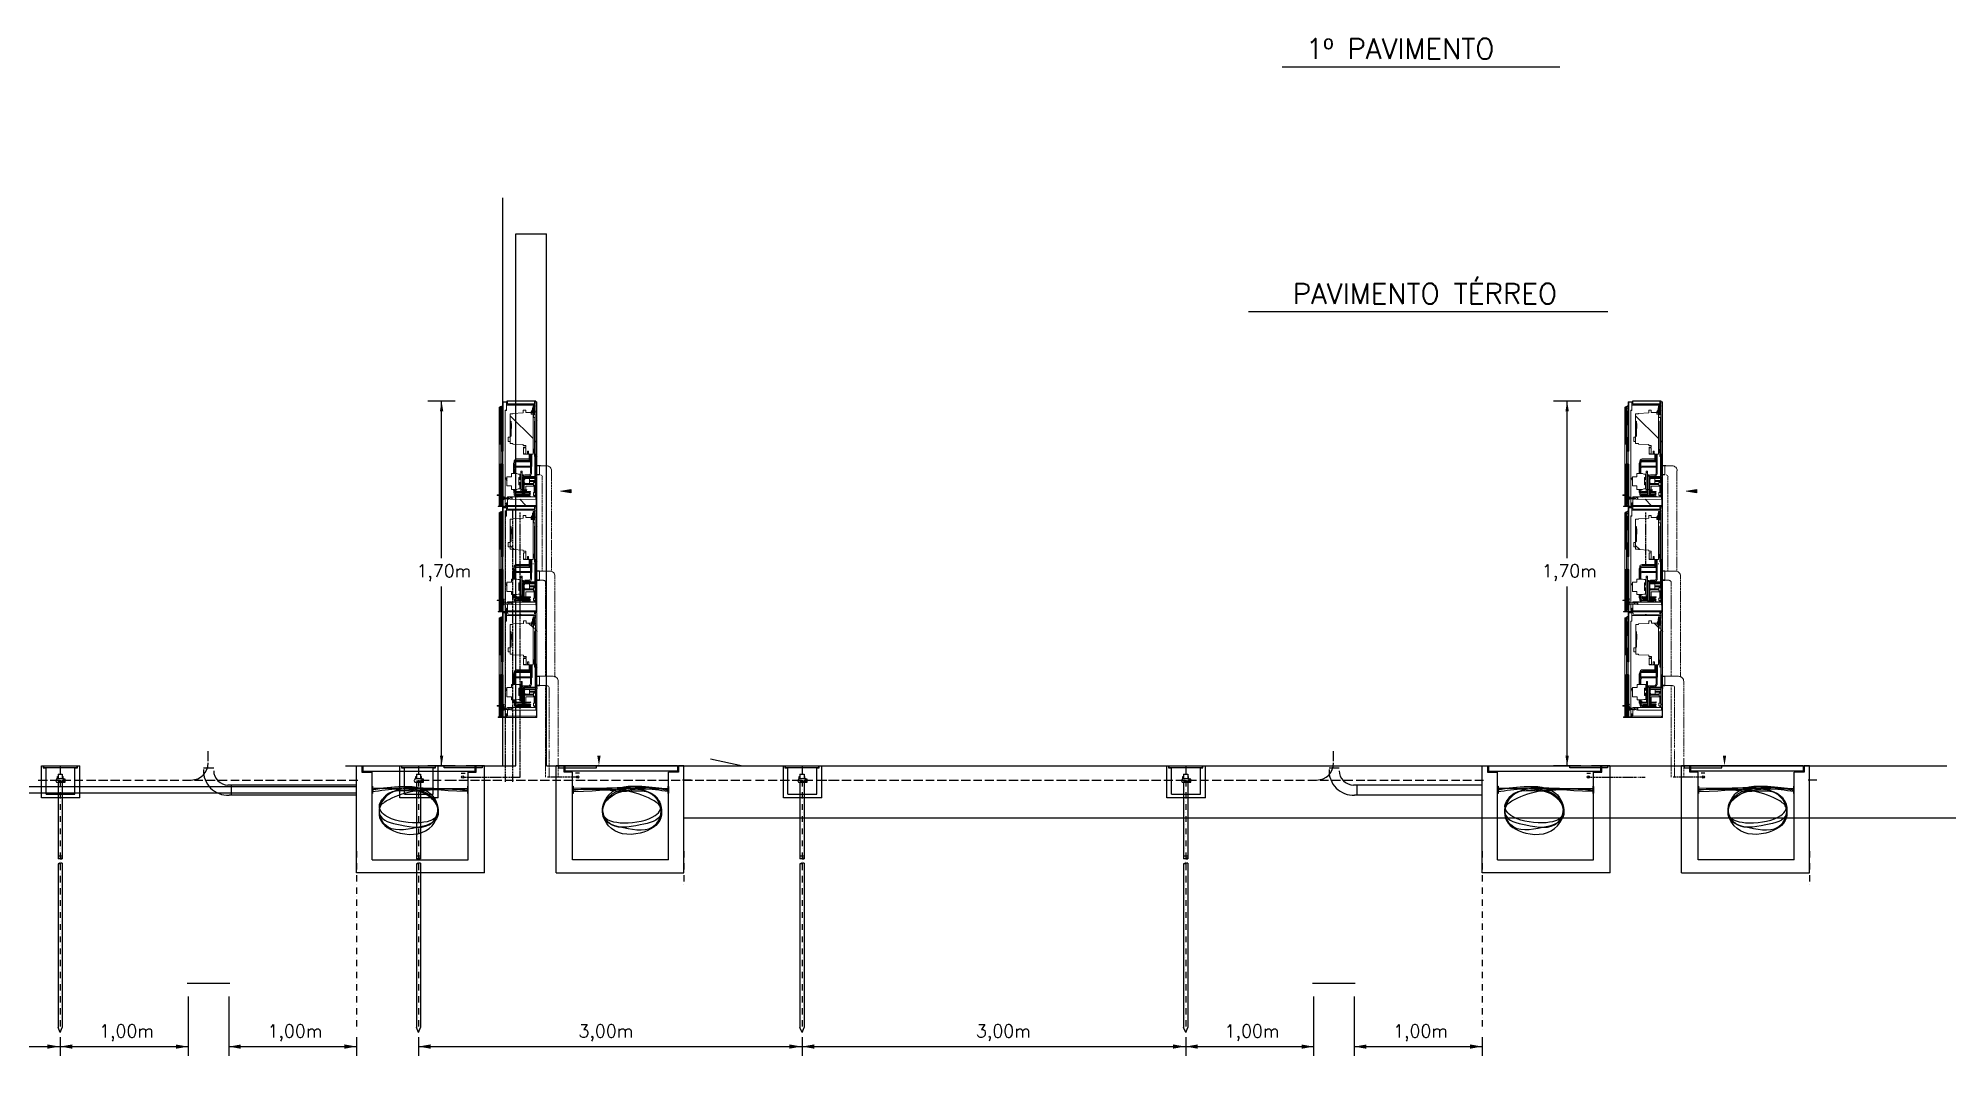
# Model space of a CAD drawing. Header units: millimetres. Extents: x 42 to 552, y 43 to 535.
# Drawn here: x 472.61 to 481.95, y 494.09 to 499.07 of the extents above; entities that cross this region are included whole.
import ezdxf

# ---------------------------------------------------------------- set-up
doc = ezdxf.new("R2010")
doc.units = ezdxf.units.MM
doc.header["$LTSCALE"] = 0.75
doc.header["$MEASUREMENT"] = 0
doc.linetypes.add('HIDDENX2', pattern=[19.05, 12.7, -6.35])
for name, color, linetype in [('L-FINA', 7, 'HIDDENX2'), ('PDF_0', 7, 'Continuous'), ('PDF_DESENHO', 7, 'Continuous'), ('PDF_DETALHES', 7, 'Continuous'), ('PDF_POSTE', 7, 'Continuous'), ('PDF_Texto', 7, 'Continuous'), ('PENA_01', 1, 'Continuous'), ('PENA_05', 5, 'Continuous'), ('SOLO_NATURAL', 94, 'Continuous'), ('Textos', 144, 'Continuous')]:
    doc.layers.add(name, color=color, linetype=linetype)
doc.layers.add('PDF_COTAS', color=7, linetype='Continuous', true_color=0x007eff)
doc.styles.add('R80', font='romans.shx')
doc.styles.add('ROMANS', font='romans.shx')

msp = doc.modelspace()

# ---------------------------------------------------------------- texts
at = {"char_height": 0.0625, "attachment_point": 5, "style": 'ROMANS'}
for s, insert in [('1,70m', (474.5981, 496.455)), ('1,70m', (480.1039, 496.455)), ('1,00m', (473.0459, 494.2056)), ('1,00m', (473.8698, 494.2056)), ('3,00m', (475.3909, 494.2056)), ('3,00m', (477.3352, 494.2056)), ('1,00m', (478.5517, 494.2056)), ('1,00m', (479.3756, 494.2056))]:
    msp.add_mtext(s, dxfattribs=dict(at, insert=insert))
at = {"layer": 'Textos', "style": 'R80'}
for s, p in [('1º PAVIMENTO', (478.8157, 498.967)), ('PAVIMENTO TÉRREO', (478.7501, 497.77))]:
    msp.add_text(s, height=0.1, dxfattribs=at).set_placement(p)

# ---------------------------------------------------------------- blocks, each defined once
blk = doc.blocks.new('A$C25676E2D')
at = {"color": 7, "linetype": 'Continuous'}
for points in [[(0, 0), (0, 6.5)], [(0, 6.5), (0.33, 6.5)], [(0.33, 6.5), (0.33, 6.11)], [(0.33, 6.11), (0.94, 6.11)], [(0.39, 6.5), (7.22, 6.5)], [(0.39, 6.5), (0.39, 6.17)], [(0.39, 6.17), (7.22, 6.17)], [(0.94, 0.78), (0.94, 6.11)], [(6.78, 6.11), (7.28, 6.11), (7.28, 6.5)], [(6.78, 0.78), (6.78, 6.11)], [(7.22, 6.17), (7.22, 6.5)], [(7.28, 6.5), (7.78, 6.5)], [(7.78, 0), (7.78, 6.5)], [(0.94, 0.78), (6.78, 0.78)], [(7.78, 0), (0, 0)]]:
    blk.add_lwpolyline(points, dxfattribs=at)
blk = doc.blocks.new('A$C52243038')
at = {"color": 7, "linetype": 'Continuous'}
for points in [[(0, 0), (0, 0.65)], [(0, 0.65), (0.033, 0.65)], [(0.033, 0.65), (0.033, 0.611)], [(0.033, 0.611), (0.094, 0.611)], [(0.039, 0.65), (0.722, 0.65)], [(0.039, 0.65), (0.039, 0.617)], [(0.039, 0.617), (0.722, 0.617)], [(0.094, 0.078), (0.094, 0.611)], [(0.678, 0.611), (0.728, 0.611), (0.728, 0.65)], [(0.678, 0.078), (0.678, 0.611)], [(0.722, 0.617), (0.722, 0.65)], [(0.728, 0.65), (0.778, 0.65)], [(0.778, 0), (0.778, 0.65)], [(0.094, 0.078), (0.678, 0.078)], [(0.778, 0), (0, 0)]]:
    blk.add_lwpolyline(points, dxfattribs=at)

# ---------------------------------------------------------------- hatches: boundary and pattern name
h = msp.add_hatch(color=256)
h.paths.add_polyline_path([(474.2474, 495.3768), (474.2501, 495.3768), (474.2501, 495.3774), (474.2474, 495.3774)])
h.paths.add_polyline_path([(474.2474, 495.3774), (474.2501, 495.3774), (474.2501, 495.3812), (474.2474, 495.3812)])
h.paths.add_polyline_path([(474.2474, 495.3812), (474.2501, 495.3812), (474.2501, 495.3945), (474.25, 495.4106), (474.2474, 495.4106)])
h.paths.add_polyline_path([(474.2474, 495.4106), (474.25, 495.4106), (474.25, 495.4112), (474.2474, 495.4112)])
h.paths.add_polyline_path([(474.25, 495.4106), (474.2501, 495.4106), (474.2501, 495.4112), (474.25, 495.4112)])
h.paths.add_polyline_path([(474.2501, 495.3945), (474.2501, 495.4106), (474.25, 495.4106)])
h.paths.add_polyline_path([(474.2501, 495.3774), (474.2502, 495.3774), (474.2501, 495.3945)])
h = msp.add_hatch(color=256)
h.paths.add_polyline_path([(474.2474, 495.3768), (474.2501, 495.3768), (474.2501, 495.3774), (474.2474, 495.3774)])
h.paths.add_polyline_path([(474.2474, 495.3774), (474.2501, 495.3774), (474.2501, 495.3812), (474.2474, 495.3812)])
h.paths.add_polyline_path([(474.2474, 495.3812), (474.2501, 495.3812), (474.2501, 495.3945), (474.25, 495.4106), (474.2474, 495.4106)])
h.paths.add_polyline_path([(474.2474, 495.4106), (474.25, 495.4106), (474.25, 495.4112), (474.2474, 495.4112)])
h.paths.add_polyline_path([(474.25, 495.4106), (474.2501, 495.4106), (474.2501, 495.4112), (474.25, 495.4112)])
h.paths.add_polyline_path([(474.2501, 495.3945), (474.2501, 495.4106), (474.25, 495.4106)])
h.paths.add_polyline_path([(474.2501, 495.3774), (474.2502, 495.3774), (474.2501, 495.3945)])
h = msp.add_hatch(color=256)
h.paths.add_polyline_path([(474.7165, 495.3768), (474.7138, 495.3768), (474.7138, 495.3774), (474.7165, 495.3774)])
h.paths.add_polyline_path([(474.7165, 495.3774), (474.7138, 495.3774), (474.7138, 495.3812), (474.7165, 495.3812)])
h.paths.add_polyline_path([(474.7165, 495.3812), (474.7138, 495.3812), (474.7138, 495.3945), (474.7139, 495.4106), (474.7165, 495.4106)])
h.paths.add_polyline_path([(474.7165, 495.4106), (474.7139, 495.4106), (474.7139, 495.4112), (474.7165, 495.4112)])
h.paths.add_polyline_path([(474.7139, 495.4106), (474.7138, 495.4106), (474.7138, 495.4112), (474.7139, 495.4112)])
h.paths.add_polyline_path([(474.7138, 495.3945), (474.7138, 495.4106), (474.7139, 495.4106)])
h.paths.add_polyline_path([(474.7138, 495.3774), (474.7137, 495.3774), (474.7138, 495.3945)])
h = msp.add_hatch(color=256)
h.paths.add_polyline_path([(474.7165, 495.3768), (474.7138, 495.3768), (474.7138, 495.3774), (474.7165, 495.3774)])
h.paths.add_polyline_path([(474.7165, 495.3774), (474.7138, 495.3774), (474.7138, 495.3812), (474.7165, 495.3812)])
h.paths.add_polyline_path([(474.7165, 495.3812), (474.7138, 495.3812), (474.7138, 495.3945), (474.7139, 495.4106), (474.7165, 495.4106)])
h.paths.add_polyline_path([(474.7165, 495.4106), (474.7139, 495.4106), (474.7139, 495.4112), (474.7165, 495.4112)])
h.paths.add_polyline_path([(474.7139, 495.4106), (474.7138, 495.4106), (474.7138, 495.4112), (474.7139, 495.4112)])
h.paths.add_polyline_path([(474.7138, 495.3945), (474.7138, 495.4106), (474.7139, 495.4106)])
h.paths.add_polyline_path([(474.7138, 495.3774), (474.7137, 495.3774), (474.7138, 495.3945)])
h = msp.add_hatch(color=256)
h.paths.add_polyline_path([(475.2279, 495.3768), (475.2306, 495.3768), (475.2306, 495.3774), (475.2279, 495.3774)])
h.paths.add_polyline_path([(475.2279, 495.3774), (475.2306, 495.3774), (475.2306, 495.3812), (475.2279, 495.3812)])
h.paths.add_polyline_path([(475.2279, 495.3812), (475.2306, 495.3812), (475.2306, 495.3945), (475.2305, 495.4106), (475.2279, 495.4106)])
h.paths.add_polyline_path([(475.2279, 495.4106), (475.2305, 495.4106), (475.2305, 495.4112), (475.2279, 495.4112)])
h.paths.add_polyline_path([(475.2305, 495.4106), (475.2306, 495.4106), (475.2306, 495.4112), (475.2305, 495.4112)])
h.paths.add_polyline_path([(475.2306, 495.3945), (475.2306, 495.4106), (475.2305, 495.4106)])
h.paths.add_polyline_path([(475.2306, 495.3774), (475.2306, 495.3774), (475.2306, 495.3945)])
h = msp.add_hatch(color=256)
h.paths.add_polyline_path([(475.2279, 495.3768), (475.2306, 495.3768), (475.2306, 495.3774), (475.2279, 495.3774)])
h.paths.add_polyline_path([(475.2279, 495.3774), (475.2306, 495.3774), (475.2306, 495.3812), (475.2279, 495.3812)])
h.paths.add_polyline_path([(475.2279, 495.3812), (475.2306, 495.3812), (475.2306, 495.3945), (475.2305, 495.4106), (475.2279, 495.4106)])
h.paths.add_polyline_path([(475.2279, 495.4106), (475.2305, 495.4106), (475.2305, 495.4112), (475.2279, 495.4112)])
h.paths.add_polyline_path([(475.2305, 495.4106), (475.2306, 495.4106), (475.2306, 495.4112), (475.2305, 495.4112)])
h.paths.add_polyline_path([(475.2306, 495.3945), (475.2306, 495.4106), (475.2305, 495.4106)])
h.paths.add_polyline_path([(475.2306, 495.3774), (475.2306, 495.3774), (475.2306, 495.3945)])
h = msp.add_hatch(color=256)
h.paths.add_polyline_path([(475.6969, 495.3768), (475.6942, 495.3768), (475.6942, 495.3774), (475.6969, 495.3774)])
h.paths.add_polyline_path([(475.6969, 495.3774), (475.6942, 495.3774), (475.6942, 495.3812), (475.6969, 495.3812)])
h.paths.add_polyline_path([(475.6969, 495.3812), (475.6942, 495.3812), (475.6942, 495.3945), (475.6943, 495.4106), (475.6969, 495.4106)])
h.paths.add_polyline_path([(475.6969, 495.4106), (475.6943, 495.4106), (475.6943, 495.4112), (475.6969, 495.4112)])
h.paths.add_polyline_path([(475.6943, 495.4106), (475.6942, 495.4106), (475.6942, 495.4112), (475.6943, 495.4112)])
h.paths.add_polyline_path([(475.6942, 495.3945), (475.6942, 495.4106), (475.6943, 495.4106)])
h.paths.add_polyline_path([(475.6942, 495.3774), (475.6941, 495.3774), (475.6942, 495.3945)])
h = msp.add_hatch(color=256)
h.paths.add_polyline_path([(475.6969, 495.3768), (475.6942, 495.3768), (475.6942, 495.3774), (475.6969, 495.3774)])
h.paths.add_polyline_path([(475.6969, 495.3774), (475.6942, 495.3774), (475.6942, 495.3812), (475.6969, 495.3812)])
h.paths.add_polyline_path([(475.6969, 495.3812), (475.6942, 495.3812), (475.6942, 495.3945), (475.6943, 495.4106), (475.6969, 495.4106)])
h.paths.add_polyline_path([(475.6969, 495.4106), (475.6943, 495.4106), (475.6943, 495.4112), (475.6969, 495.4112)])
h.paths.add_polyline_path([(475.6943, 495.4106), (475.6942, 495.4106), (475.6942, 495.4112), (475.6943, 495.4112)])
h.paths.add_polyline_path([(475.6942, 495.3945), (475.6942, 495.4106), (475.6943, 495.4106)])
h.paths.add_polyline_path([(475.6942, 495.3774), (475.6941, 495.3774), (475.6942, 495.3945)])
h = msp.add_hatch(color=256)
h.paths.add_polyline_path([(479.7533, 495.3768), (479.7559, 495.3768), (479.7559, 495.3774), (479.7533, 495.3774)])
h.paths.add_polyline_path([(479.7533, 495.3774), (479.7559, 495.3774), (479.7559, 495.3812), (479.7533, 495.3812)])
h.paths.add_polyline_path([(479.7533, 495.3812), (479.7559, 495.3812), (479.7559, 495.3945), (479.7558, 495.4106), (479.7533, 495.4106)])
h.paths.add_polyline_path([(479.7533, 495.4106), (479.7558, 495.4106), (479.7558, 495.4112), (479.7533, 495.4112)])
h.paths.add_polyline_path([(479.7558, 495.4106), (479.7559, 495.4106), (479.7559, 495.4112), (479.7558, 495.4112)])
h.paths.add_polyline_path([(479.7559, 495.3945), (479.7559, 495.4106), (479.7558, 495.4106)])
h.paths.add_polyline_path([(479.7559, 495.3774), (479.756, 495.3774), (479.7559, 495.3945)])
h = msp.add_hatch(color=256)
h.paths.add_polyline_path([(480.2223, 495.3768), (480.2196, 495.3768), (480.2196, 495.3774), (480.2223, 495.3774)])
h.paths.add_polyline_path([(480.2223, 495.3774), (480.2196, 495.3774), (480.2196, 495.3812), (480.2223, 495.3812)])
h.paths.add_polyline_path([(480.2223, 495.3812), (480.2196, 495.3812), (480.2196, 495.3945), (480.2197, 495.4106), (480.2223, 495.4106)])
h.paths.add_polyline_path([(480.2223, 495.4106), (480.2197, 495.4106), (480.2197, 495.4112), (480.2223, 495.4112)])
h.paths.add_polyline_path([(480.2197, 495.4106), (480.2196, 495.4106), (480.2196, 495.4112), (480.2197, 495.4112)])
h.paths.add_polyline_path([(480.2196, 495.3945), (480.2196, 495.4106), (480.2197, 495.4106)])
h.paths.add_polyline_path([(480.2196, 495.3774), (480.2195, 495.3774), (480.2196, 495.3945)])
h = msp.add_hatch(color=256)
h.paths.add_polyline_path([(480.7337, 495.3768), (480.7364, 495.3768), (480.7364, 495.3774), (480.7337, 495.3774)])
h.paths.add_polyline_path([(480.7337, 495.3774), (480.7364, 495.3774), (480.7364, 495.3812), (480.7337, 495.3812)])
h.paths.add_polyline_path([(480.7337, 495.3812), (480.7364, 495.3812), (480.7364, 495.3945), (480.7363, 495.4106), (480.7337, 495.4106)])
h.paths.add_polyline_path([(480.7337, 495.4106), (480.7363, 495.4106), (480.7363, 495.4112), (480.7337, 495.4112)])
h.paths.add_polyline_path([(480.7363, 495.4106), (480.7364, 495.4106), (480.7364, 495.4112), (480.7363, 495.4112)])
h.paths.add_polyline_path([(480.7364, 495.3945), (480.7364, 495.4106), (480.7363, 495.4106)])
h.paths.add_polyline_path([(480.7364, 495.3774), (480.7364, 495.3774), (480.7364, 495.3945)])
h = msp.add_hatch(color=256)
h.paths.add_polyline_path([(480.7337, 495.3768), (480.7364, 495.3768), (480.7364, 495.3774), (480.7337, 495.3774)])
h.paths.add_polyline_path([(480.7337, 495.3774), (480.7364, 495.3774), (480.7364, 495.3812), (480.7337, 495.3812)])
h.paths.add_polyline_path([(480.7337, 495.3812), (480.7364, 495.3812), (480.7364, 495.3945), (480.7363, 495.4106), (480.7337, 495.4106)])
h.paths.add_polyline_path([(480.7337, 495.4106), (480.7363, 495.4106), (480.7363, 495.4112), (480.7337, 495.4112)])
h.paths.add_polyline_path([(480.7363, 495.4106), (480.7364, 495.4106), (480.7364, 495.4112), (480.7363, 495.4112)])
h.paths.add_polyline_path([(480.7364, 495.3945), (480.7364, 495.4106), (480.7363, 495.4106)])
h.paths.add_polyline_path([(480.7364, 495.3774), (480.7364, 495.3774), (480.7364, 495.3945)])
h = msp.add_hatch(color=256)
h.paths.add_polyline_path([(481.2027, 495.3768), (481.2, 495.3768), (481.2, 495.3774), (481.2027, 495.3774)])
h.paths.add_polyline_path([(481.2027, 495.3774), (481.2, 495.3774), (481.2, 495.3812), (481.2027, 495.3812)])
h.paths.add_polyline_path([(481.2027, 495.3812), (481.2, 495.3812), (481.2, 495.3945), (481.2001, 495.4106), (481.2027, 495.4106)])
h.paths.add_polyline_path([(481.2027, 495.4106), (481.2001, 495.4106), (481.2001, 495.4112), (481.2027, 495.4112)])
h.paths.add_polyline_path([(481.2001, 495.4106), (481.2, 495.4106), (481.2, 495.4112), (481.2001, 495.4112)])
h.paths.add_polyline_path([(481.2, 495.3945), (481.2, 495.4106), (481.2001, 495.4106)])
h.paths.add_polyline_path([(481.2, 495.3774), (481.2, 495.3774), (481.2, 495.3945)])
h = msp.add_hatch(color=256)
h.paths.add_polyline_path([(481.2027, 495.3768), (481.2, 495.3768), (481.2, 495.3774), (481.2027, 495.3774)])
h.paths.add_polyline_path([(481.2027, 495.3774), (481.2, 495.3774), (481.2, 495.3812), (481.2027, 495.3812)])
h.paths.add_polyline_path([(481.2027, 495.3812), (481.2, 495.3812), (481.2, 495.3945), (481.2001, 495.4106), (481.2027, 495.4106)])
h.paths.add_polyline_path([(481.2027, 495.4106), (481.2001, 495.4106), (481.2001, 495.4112), (481.2027, 495.4112)])
h.paths.add_polyline_path([(481.2001, 495.4106), (481.2, 495.4106), (481.2, 495.4112), (481.2001, 495.4112)])
h.paths.add_polyline_path([(481.2, 495.3945), (481.2, 495.4106), (481.2001, 495.4106)])
h.paths.add_polyline_path([(481.2, 495.3774), (481.2, 495.3774), (481.2, 495.3945)])
at = {"linetype": 'Continuous'}
for points in [[(472.6592, 494.1493), (472.6592, 494.1284), (472.7183, 494.1389)], [(472.7808, 494.1493), (472.7808, 494.1284), (472.7218, 494.1389)], [(473.288, 494.1489), (473.288, 494.1281), (473.3471, 494.1385)], [(473.6052, 494.1489), (473.6052, 494.1281), (473.5462, 494.1385)], [(474.1124, 494.1493), (474.1124, 494.1284), (474.1715, 494.1389)], [(474.5335, 494.1493), (474.5335, 494.1284), (474.4745, 494.1389)], [(476.2884, 494.1493), (476.2884, 494.1284), (476.3475, 494.1389)], [(476.4101, 494.1493), (476.4101, 494.1284), (476.351, 494.1389)], [(478.165, 494.1493), (478.165, 494.1284), (478.2241, 494.1389)], [(478.2866, 494.1493), (478.2866, 494.1284), (478.2276, 494.1389)], [(478.7938, 494.1489), (478.7938, 494.1281), (478.8529, 494.1385)], [(479.1111, 494.1489), (479.1111, 494.1281), (479.052, 494.1385)], [(479.6182, 494.1493), (479.6182, 494.1284), (479.6773, 494.1389)]]:
    msp.add_hatch(color=256, dxfattribs=at).paths.add_polyline_path(points)

# ---------------------------------------------------------------- linework, layer by layer
for p, q in [((474.654, 497.2942), (474.5206, 497.2942)), ((474.5873, 496.5263), (474.5873, 497.2942)), ((480.1598, 497.2942), (480.0264, 497.2942)), ((480.0931, 496.5263), (480.0931, 497.2942)), ((474.5873, 495.5116), (474.5873, 496.3888)), ((480.0931, 495.5116), (480.0931, 496.3888)), ((473.4453, 495.5336), (473.4453, 495.5828)), ((478.9511, 495.5336), (478.9511, 495.5828)), ((473.4725, 495.4992), (473.4225, 495.4992)), ((474.654, 495.5116), (474.5206, 495.5116)), ((474.654, 495.5116), (474.5206, 495.5116)), ((475.2904, 495.5116), (475.4238, 495.5116)), ((475.2904, 495.5116), (475.4238, 495.5116)), ((478.9783, 495.4992), (478.9283, 495.4992)), ((480.1598, 495.5116), (480.0264, 495.5116)), ((480.1598, 495.5116), (480.0264, 495.5116)), ((480.7962, 495.5116), (480.9296, 495.5116)), ((480.7962, 495.5116), (480.9296, 495.5116)), ((474.1715, 495.4176), (473.5424, 495.4176)), ((473.5581, 495.4176), (473.5581, 495.3676)), ((474.2474, 495.3774), (474.2474, 495.4106)), ((474.2474, 495.4106), (474.2474, 495.3774)), ((474.2474, 495.3774), (474.2474, 495.4106)), ((474.2474, 495.4106), (474.2474, 495.3774)), ((474.7165, 495.3774), (474.7165, 495.4106)), ((474.7165, 495.4106), (474.7165, 495.3774)), ((474.7165, 495.3774), (474.7165, 495.4106)), ((474.7165, 495.4106), (474.7165, 495.3774)), ((475.2279, 495.3774), (475.2279, 495.4106)), ((475.2279, 495.4106), (475.2279, 495.3774)), ((475.2279, 495.3774), (475.2279, 495.4106)), ((475.2279, 495.4106), (475.2279, 495.3774)), ((475.6969, 495.3774), (475.6969, 495.4106)), ((475.6969, 495.4106), (475.6969, 495.3774)), ((475.6969, 495.3774), (475.6969, 495.4106)), ((475.6969, 495.4106), (475.6969, 495.3774)), ((479.6773, 495.4176), (479.0482, 495.4176)), ((479.0639, 495.4176), (479.0639, 495.3676)), ((479.7533, 495.3774), (479.7533, 495.4106)), ((479.7533, 495.4106), (479.7533, 495.3774)), ((480.2223, 495.3774), (480.2223, 495.4106)), ((480.2223, 495.4106), (480.2223, 495.3774)), ((480.7337, 495.3774), (480.7337, 495.4106)), ((480.7337, 495.4106), (480.7337, 495.3774)), ((480.7337, 495.3774), (480.7337, 495.4106)), ((480.7337, 495.4106), (480.7337, 495.3774)), ((481.2027, 495.3774), (481.2027, 495.4106)), ((481.2027, 495.4106), (481.2027, 495.3774)), ((481.2027, 495.3774), (481.2027, 495.4106)), ((481.2027, 495.4106), (481.2027, 495.3774)), ((474.1715, 495.3676), (473.5478, 495.3676)), ((479.6773, 495.3676), (479.0536, 495.3676)), ((475.7728, 495.2572), (489.5613, 495.2572)), ((481.2786, 495.2572), (495.0671, 495.2572)), ((473.3473, 494.3841), (473.3473, 494.0937)), ((473.546, 494.3841), (473.546, 494.0937)), ((478.8531, 494.3841), (478.8531, 494.0937)), ((479.0518, 494.3841), (479.0518, 494.0937)), ((468.9686, 494.1389), (473.3473, 494.1389)), ((473.546, 494.1389), (474.1715, 494.1389)), ((474.4745, 494.1389), (478.8531, 494.1389)), ((479.0518, 494.1389), (479.6773, 494.1389))]:
    msp.add_line(p, q)
for points in [[(475.1705, 496.8545), (475.2196, 496.8627), (475.2196, 496.8464)], [(480.6763, 496.8545), (480.7254, 496.8627), (480.7254, 496.8464)], [(474.2501, 495.3768), (474.2474, 495.3768), (474.2474, 495.4112), (474.2501, 495.4112)], [(474.2501, 495.3768), (474.2474, 495.3768), (474.2474, 495.4112), (474.2501, 495.4112)], [(474.7138, 495.3768), (474.7165, 495.3768), (474.7165, 495.4112), (474.7138, 495.4112)], [(474.7138, 495.3768), (474.7165, 495.3768), (474.7165, 495.4112), (474.7138, 495.4112)], [(475.2306, 495.3768), (475.2279, 495.3768), (475.2279, 495.4112), (475.2306, 495.4112)], [(475.2306, 495.3768), (475.2279, 495.3768), (475.2279, 495.4112), (475.2306, 495.4112)], [(475.6942, 495.3768), (475.6969, 495.3768), (475.6969, 495.4112), (475.6942, 495.4112)], [(475.6942, 495.3768), (475.6969, 495.3768), (475.6969, 495.4112), (475.6942, 495.4112)], [(479.7559, 495.3768), (479.7533, 495.3768), (479.7533, 495.4112), (479.7559, 495.4112)], [(480.2196, 495.3768), (480.2223, 495.3768), (480.2223, 495.4112), (480.2196, 495.4112)], [(480.7364, 495.3768), (480.7337, 495.3768), (480.7337, 495.4112), (480.7364, 495.4112)], [(480.7364, 495.3768), (480.7337, 495.3768), (480.7337, 495.4112), (480.7364, 495.4112)], [(481.2, 495.3768), (481.2027, 495.3768), (481.2027, 495.4112), (481.2, 495.4112)], [(481.2, 495.3768), (481.2027, 495.3768), (481.2027, 495.4112), (481.2, 495.4112)]]:
    msp.add_lwpolyline(points, close=True)
for points in [[(472.7218, 495.508), (472.7218, 495.4698)], [(474.4745, 495.508), (474.4745, 495.4698)], [(476.351, 495.508), (476.351, 495.4698)], [(478.2276, 495.508), (478.2276, 495.4698)], [(472.614, 495.442), (472.6592, 495.442)], [(472.6731, 495.442), (472.7183, 495.442)], [(472.6974, 495.4385), (472.6974, 495.4385)], [(472.7079, 495.449), (472.7044, 495.4455), (472.7009, 495.4385), (472.7044, 495.4316), (472.7079, 495.4316)], [(472.7079, 495.4594), (472.7113, 495.4594)], [(472.7079, 495.4455), (472.7079, 495.4594)], [(472.7079, 495.449), (472.7391, 495.449)], [(472.7079, 495.4316), (472.7391, 495.4316)], [(472.7113, 495.4698), (472.7322, 495.4698)], [(472.7113, 495.4698), (472.7113, 495.449)], [(472.7113, 495.4385), (472.7391, 495.4385)], [(472.7113, 495.4316), (472.7113, 495.0563)], [(472.7218, 495.4559), (472.7218, 495.4559)], [(472.7218, 495.442), (472.7218, 495.4107)], [(472.7218, 495.3968), (472.7218, 495.3968)], [(472.7322, 495.4698), (472.7322, 495.449)], [(472.7322, 495.4594), (472.7357, 495.4594)], [(472.7322, 495.442), (472.7739, 495.442)], [(472.7322, 495.4316), (472.7322, 495.0563)], [(472.7357, 495.449), (472.7357, 495.4594)], [(472.7391, 495.4316), (472.7391, 495.449)], [(472.7391, 495.4455), (472.7391, 495.4316), (472.7461, 495.4316), (472.7461, 495.4455), (472.7391, 495.4455)], [(472.7391, 495.442), (472.7426, 495.442)], [(472.7391, 495.4385), (472.7426, 495.4385)], [(472.7426, 495.442), (472.7461, 495.4455), (472.7461, 495.4455)], [(472.7426, 495.4385), (472.7461, 495.4385), (472.7426, 495.442)], [(472.7461, 495.4316), (472.7461, 495.4351), (472.7426, 495.4385)], [(472.7565, 495.4385), (472.7565, 495.4385)], [(472.7913, 495.442), (472.833, 495.442)], [(472.8503, 495.442), (472.892, 495.442)], [(472.8503, 495.442), (472.8955, 495.442)], [(472.8503, 495.442), (472.8955, 495.442)], [(472.9094, 495.442), (472.9546, 495.442)], [(472.9685, 495.442), (473.0137, 495.442)], [(473.0276, 495.442), (473.0693, 495.442)], [(473.0866, 495.442), (473.1283, 495.442)], [(473.1457, 495.442), (473.1874, 495.442)], [(473.2048, 495.442), (473.2465, 495.442)], [(473.2604, 495.442), (473.3021, 495.442)], [(473.3195, 495.442), (473.3473, 495.442)], [(473.3195, 495.442), (473.3612, 495.442)], [(473.3786, 495.442), (473.4203, 495.442)], [(473.4376, 495.442), (473.4793, 495.442)], [(473.4967, 495.442), (473.5384, 495.442)], [(473.5558, 495.442), (473.5975, 495.442)], [(473.6114, 495.442), (473.6531, 495.442)], [(473.6705, 495.442), (473.6983, 495.442)], [(473.6705, 495.442), (473.7122, 495.442)], [(473.7261, 495.442), (473.7678, 495.442)], [(473.7851, 495.442), (473.8129, 495.442)], [(473.7851, 495.442), (473.8268, 495.442)], [(473.8442, 495.442), (473.8859, 495.442)], [(473.9033, 495.442), (473.945, 495.442)], [(473.9624, 495.442), (474.0041, 495.442)], [(474.0215, 495.442), (474.0632, 495.442)], [(474.0771, 495.442), (474.1188, 495.442)], [(474.1361, 495.442), (474.1639, 495.442)], [(474.1361, 495.442), (474.1778, 495.442)], [(474.4501, 495.4385), (474.4501, 495.4385)], [(474.4606, 495.449), (474.4571, 495.4455), (474.4536, 495.4385), (474.4571, 495.4316), (474.4606, 495.4316)], [(474.4606, 495.4594), (474.464, 495.4594)], [(474.4606, 495.4455), (474.4606, 495.4594)], [(474.4606, 495.449), (474.4918, 495.449)], [(474.4606, 495.4316), (474.4918, 495.4316)], [(474.464, 495.4698), (474.4849, 495.4698)], [(474.464, 495.4698), (474.464, 495.449)], [(474.464, 495.4385), (474.4918, 495.4385)], [(474.464, 495.4316), (474.464, 495.0563)], [(474.4745, 495.4559), (474.4745, 495.4559)], [(474.4745, 495.442), (474.4745, 495.4107)], [(474.4745, 495.3968), (474.4745, 495.3968)], [(474.4849, 495.4698), (474.4849, 495.449)], [(474.4849, 495.4594), (474.4884, 495.4594)], [(474.4849, 495.442), (474.5266, 495.442)], [(474.4849, 495.4316), (474.4849, 495.0563)], [(474.4884, 495.449), (474.4884, 495.4594)], [(474.4918, 495.4316), (474.4918, 495.449)], [(474.4918, 495.4455), (474.4918, 495.4316), (474.4988, 495.4316), (474.4988, 495.4455), (474.4918, 495.4455)], [(474.4918, 495.442), (474.4953, 495.442)], [(474.4918, 495.4385), (474.4953, 495.4385)], [(474.4953, 495.442), (474.4988, 495.4455), (474.4988, 495.4455)], [(474.4953, 495.4385), (474.4988, 495.4385), (474.4953, 495.442)], [(474.4988, 495.4316), (474.4988, 495.4351), (474.4953, 495.4385)], [(474.5092, 495.4385), (474.5092, 495.4385)], [(474.544, 495.442), (474.5857, 495.442)], [(474.603, 495.442), (474.6447, 495.442)], [(474.6187, 495.442), (474.6604, 495.442)], [(474.6725, 495.442), (474.7142, 495.442)], [(474.7281, 495.442), (474.7733, 495.442)], [(474.782, 495.442), (474.8272, 495.442)], [(474.8376, 495.442), (474.8793, 495.442)], [(474.8376, 495.442), (474.8828, 495.442)], [(474.8967, 495.442), (474.9384, 495.442)], [(474.9523, 495.442), (474.9975, 495.442)], [(475.0114, 495.442), (475.0565, 495.442)], [(475.0704, 495.442), (475.1121, 495.442)], [(475.0704, 495.442), (475.1156, 495.442)], [(475.1295, 495.442), (475.1712, 495.442)], [(475.1851, 495.442), (475.2303, 495.442)], [(475.2442, 495.442), (475.2894, 495.442)], [(475.3033, 495.442), (475.345, 495.442)], [(475.3033, 495.442), (475.3484, 495.442)], [(475.3623, 495.442), (475.404, 495.442)], [(475.4179, 495.442), (475.4631, 495.442)], [(475.477, 495.442), (475.5222, 495.442)], [(475.5361, 495.442), (475.5778, 495.442)], [(475.5361, 495.442), (475.5813, 495.442)], [(475.5952, 495.442), (475.6369, 495.442)], [(475.6508, 495.442), (475.696, 495.442)], [(475.7099, 495.442), (475.755, 495.442)], [(475.8082, 495.442), (475.7665, 495.442)], [(475.7689, 495.442), (475.8106, 495.442)], [(475.7689, 495.442), (475.8141, 495.442)], [(475.8082, 495.442), (475.7804, 495.442)], [(475.828, 495.442), (475.8697, 495.442)], [(475.8836, 495.442), (475.9288, 495.442)], [(475.9427, 495.442), (475.9879, 495.442)], [(476.0018, 495.442), (476.0435, 495.442)], [(476.0018, 495.442), (476.0469, 495.442)], [(476.0608, 495.442), (476.1025, 495.442)], [(476.1231, 495.442), (476.1648, 495.442)], [(476.1842, 495.442), (476.2294, 495.442)], [(476.2433, 495.442), (476.2885, 495.442)], [(476.3024, 495.442), (476.3475, 495.442)], [(476.3267, 495.4385), (476.3267, 495.4385)], [(476.3371, 495.449), (476.3336, 495.4455), (476.3302, 495.4385), (476.3336, 495.4316), (476.3371, 495.4316)], [(476.3371, 495.4594), (476.3406, 495.4594)], [(476.3371, 495.4455), (476.3371, 495.4594)], [(476.3371, 495.449), (476.3684, 495.449)], [(476.3371, 495.4316), (476.3684, 495.4316)], [(476.3406, 495.4698), (476.3614, 495.4698)], [(476.3406, 495.4698), (476.3406, 495.449)], [(476.3406, 495.4385), (476.3684, 495.4385)], [(476.3406, 495.4316), (476.3406, 495.0563)], [(476.351, 495.4559), (476.351, 495.4559)], [(476.351, 495.442), (476.351, 495.4107)], [(476.351, 495.3968), (476.351, 495.3968)], [(476.3614, 495.4698), (476.3614, 495.449)], [(476.3614, 495.4594), (476.3649, 495.4594)], [(476.3614, 495.442), (476.4031, 495.442)], [(476.3614, 495.4316), (476.3614, 495.0563)], [(476.3649, 495.449), (476.3649, 495.4594)], [(476.3684, 495.4316), (476.3684, 495.449)], [(476.3684, 495.4455), (476.3684, 495.4316), (476.3753, 495.4316), (476.3753, 495.4455), (476.3684, 495.4455)], [(476.3684, 495.442), (476.3719, 495.442)], [(476.3684, 495.4385), (476.3719, 495.4385)], [(476.3719, 495.442), (476.3753, 495.4455), (476.3753, 495.4455)], [(476.3719, 495.4385), (476.3753, 495.4385), (476.3719, 495.442)], [(476.3753, 495.4316), (476.3753, 495.4351), (476.3719, 495.4385)], [(476.3858, 495.4385), (476.3858, 495.4385)], [(476.4205, 495.442), (476.4622, 495.442)], [(476.4309, 495.442), (476.4726, 495.442)], [(476.4796, 495.442), (476.5213, 495.442)], [(476.49, 495.442), (476.5317, 495.442)], [(476.5456, 495.442), (476.5908, 495.442)], [(476.6047, 495.442), (476.6499, 495.442)], [(476.6638, 495.442), (476.7055, 495.442)], [(476.6638, 495.442), (476.7089, 495.442)], [(476.7228, 495.442), (476.7645, 495.442)], [(476.7784, 495.442), (476.8236, 495.442)], [(476.8375, 495.442), (476.8827, 495.442)], [(476.8966, 495.442), (476.9383, 495.442)], [(476.8966, 495.442), (476.9418, 495.442)], [(476.9557, 495.442), (476.9974, 495.442)], [(477.0113, 495.442), (477.0565, 495.442)], [(477.0704, 495.442), (477.1155, 495.442)], [(477.1294, 495.442), (477.1711, 495.442)], [(477.1294, 495.442), (477.1746, 495.442)], [(477.1885, 495.442), (477.2302, 495.442)], [(477.2441, 495.442), (477.2893, 495.442)], [(477.3032, 495.442), (477.3484, 495.442)], [(477.3623, 495.442), (477.404, 495.442)], [(477.3623, 495.442), (477.4074, 495.442)], [(477.4213, 495.442), (477.463, 495.442)], [(477.4769, 495.442), (477.5221, 495.442)], [(477.536, 495.442), (477.5812, 495.442)], [(477.5951, 495.442), (477.6368, 495.442)], [(477.5951, 495.442), (477.6403, 495.442)], [(477.6542, 495.442), (477.6959, 495.442)], [(477.7098, 495.442), (477.755, 495.442)], [(477.7689, 495.442), (477.814, 495.442)], [(477.8279, 495.442), (477.8696, 495.442)], [(477.8279, 495.442), (477.8731, 495.442)], [(477.887, 495.442), (477.9287, 495.442)], [(477.9426, 495.442), (477.9878, 495.442)], [(478.0017, 495.442), (478.0469, 495.442)], [(478.0608, 495.442), (478.1059, 495.442)], [(478.0608, 495.442), (478.1059, 495.442)], [(478.1198, 495.442), (478.165, 495.442)], [(478.1789, 495.442), (478.2241, 495.442)], [(478.2032, 495.4385), (478.2032, 495.4385)], [(478.2137, 495.449), (478.2102, 495.4455), (478.2067, 495.4385), (478.2102, 495.4316), (478.2137, 495.4316)], [(478.2137, 495.4594), (478.2171, 495.4594)], [(478.2137, 495.4455), (478.2137, 495.4594)], [(478.2137, 495.449), (478.2449, 495.449)], [(478.2137, 495.4316), (478.2449, 495.4316)], [(478.2171, 495.4698), (478.238, 495.4698)], [(478.2171, 495.4698), (478.2171, 495.449)], [(478.2171, 495.4385), (478.2449, 495.4385)], [(478.2171, 495.4316), (478.2171, 495.0563)], [(478.2276, 495.4559), (478.2276, 495.4559)], [(478.2276, 495.442), (478.2276, 495.4107)], [(478.2276, 495.3968), (478.2276, 495.3968)], [(478.238, 495.4698), (478.238, 495.449)], [(478.238, 495.4594), (478.2415, 495.4594)], [(478.238, 495.442), (478.2797, 495.442)], [(478.238, 495.4316), (478.238, 495.0563)], [(478.2415, 495.449), (478.2415, 495.4594)], [(478.2449, 495.4316), (478.2449, 495.449)], [(478.2449, 495.4455), (478.2449, 495.4316), (478.2519, 495.4316), (478.2519, 495.4455), (478.2449, 495.4455)], [(478.2449, 495.442), (478.2484, 495.442)], [(478.2449, 495.4385), (478.2484, 495.4385)], [(478.2484, 495.442), (478.2519, 495.4455), (478.2519, 495.4455)], [(478.2484, 495.4385), (478.2519, 495.4385), (478.2484, 495.442)], [(478.2519, 495.4316), (478.2519, 495.4351), (478.2484, 495.4385)], [(478.2623, 495.4385), (478.2623, 495.4385)], [(478.2971, 495.442), (478.3388, 495.442)], [(478.3561, 495.442), (478.3978, 495.442)], [(478.3561, 495.442), (478.4013, 495.442)], [(478.3561, 495.442), (478.4013, 495.442)], [(478.4152, 495.442), (478.4604, 495.442)], [(478.4743, 495.442), (478.5195, 495.442)], [(478.5334, 495.442), (478.5751, 495.442)], [(478.5925, 495.442), (478.6342, 495.442)], [(478.6515, 495.442), (478.6932, 495.442)], [(478.7106, 495.442), (478.7523, 495.442)], [(478.7662, 495.442), (478.8079, 495.442)], [(478.8253, 495.442), (478.8531, 495.442)], [(478.8253, 495.442), (478.867, 495.442)], [(478.8844, 495.442), (478.9261, 495.442)], [(478.9434, 495.442), (478.9851, 495.442)], [(479.0025, 495.442), (479.0442, 495.442)], [(479.0616, 495.442), (479.1033, 495.442)], [(479.1172, 495.442), (479.1589, 495.442)], [(479.1763, 495.442), (479.2041, 495.442)], [(479.1763, 495.442), (479.218, 495.442)], [(479.2319, 495.442), (479.2736, 495.442)], [(479.291, 495.442), (479.3188, 495.442)], [(479.291, 495.442), (479.3327, 495.442)], [(479.35, 495.442), (479.3917, 495.442)], [(479.4091, 495.442), (479.4508, 495.442)], [(479.4682, 495.442), (479.5099, 495.442)], [(479.5273, 495.442), (479.569, 495.442)], [(479.5829, 495.442), (479.6246, 495.442)], [(479.6419, 495.442), (479.6697, 495.442)], [(479.6419, 495.442), (479.6836, 495.442)], [(481.314, 495.442), (481.2723, 495.442)], [(481.314, 495.442), (481.2862, 495.442)], [(472.7218, 495.3829), (472.7218, 495.3517)], [(472.7218, 495.3378), (472.7218, 495.3378)], [(472.7218, 495.3239), (472.7218, 495.2961)], [(474.4745, 495.3829), (474.4745, 495.3517)], [(474.4745, 495.3378), (474.4745, 495.3378)], [(474.4745, 495.3239), (474.4745, 495.2961)], [(476.351, 495.3829), (476.351, 495.3517)], [(476.351, 495.3378), (476.351, 495.3378)], [(476.351, 495.3239), (476.351, 495.2961)], [(478.2276, 495.3829), (478.2276, 495.3517)], [(478.2276, 495.3378), (478.2276, 495.3378)], [(478.2276, 495.3239), (478.2276, 495.2961)], [(472.7218, 495.2822), (472.7218, 495.2822)], [(472.7218, 495.2648), (472.7218, 495.237)], [(472.7218, 495.2231), (472.7218, 495.2231)], [(472.7218, 495.2057), (472.7218, 495.1779)], [(474.4745, 495.2822), (474.4745, 495.2822)], [(474.4745, 495.2648), (474.4745, 495.237)], [(474.4745, 495.2231), (474.4745, 495.2231)], [(474.4745, 495.2057), (474.4745, 495.1779)], [(476.351, 495.2822), (476.351, 495.2822)], [(476.351, 495.2648), (476.351, 495.237)], [(476.351, 495.2231), (476.351, 495.2231)], [(476.351, 495.2057), (476.351, 495.1779)], [(478.2276, 495.2822), (478.2276, 495.2822)], [(478.2276, 495.2648), (478.2276, 495.237)], [(478.2276, 495.2231), (478.2276, 495.2231)], [(478.2276, 495.2057), (478.2276, 495.1779)], [(472.7218, 495.164), (472.7218, 495.164)], [(472.7218, 495.1466), (472.7218, 495.1188)], [(474.4745, 495.164), (474.4745, 495.164)], [(474.4745, 495.1466), (474.4745, 495.1188)], [(476.351, 495.164), (476.351, 495.164)], [(476.351, 495.1466), (476.351, 495.1188)], [(478.2276, 495.164), (478.2276, 495.164)], [(478.2276, 495.1466), (478.2276, 495.1188)], [(472.7322, 495.0702), (472.7113, 495.0702)], [(472.7218, 495.0563), (472.7183, 495.0563), (472.7148, 495.0563), (472.7148, 495.0563), (472.7113, 495.0563)], [(472.7218, 495.0354), (472.7183, 495.0354), (472.7113, 495.032)], [(472.7113, 495.032), (472.7113, 494.2327)], [(472.7148, 495.032), (472.7113, 495.032)], [(472.7252, 495.0354), (472.7183, 495.032), (472.7148, 495.032), (472.7148, 495.032)], [(472.7218, 495.1049), (472.7218, 495.1049)], [(472.7218, 495.0876), (472.7218, 495.0598)], [(472.7218, 495.0563), (472.7252, 495.0563), (472.7322, 495.0563), (472.7287, 495.0563), (472.7287, 495.0598), (472.7252, 495.0598), (472.7218, 495.0563)], [(472.7218, 495.0459), (472.7218, 495.0459)], [(472.7218, 495.032), (472.7218, 495.0007)], [(472.7322, 495.0354), (472.7287, 495.0354), (472.7287, 495.0354), (472.7252, 495.0354)], [(472.7322, 495.0354), (472.7322, 494.2327)], [(474.1715, 495.0945), (474.1715, 495.0632)], [(474.1715, 495.0945), (474.1715, 495.0632)], [(474.1715, 495.0493), (474.1715, 495.0493)], [(474.1715, 495.0493), (474.1715, 495.0493)], [(474.1715, 495.0354), (474.1715, 495.0042)], [(474.1715, 495.0354), (474.1715, 495.0042)], [(474.4849, 495.0702), (474.464, 495.0702)], [(474.4745, 495.0563), (474.471, 495.0563), (474.4675, 495.0563), (474.4675, 495.0563), (474.464, 495.0563)], [(474.4745, 495.0354), (474.471, 495.0354), (474.464, 495.032)], [(474.464, 495.032), (474.464, 494.2327)], [(474.4675, 495.032), (474.464, 495.032)], [(474.4779, 495.0354), (474.471, 495.032), (474.4675, 495.032), (474.4675, 495.032)], [(474.4745, 495.1049), (474.4745, 495.1049)], [(474.4745, 495.0876), (474.4745, 495.0598)], [(474.4745, 495.0563), (474.4779, 495.0563), (474.4849, 495.0563), (474.4814, 495.0563), (474.4814, 495.0598), (474.4779, 495.0598), (474.4745, 495.0563)], [(474.4745, 495.0459), (474.4745, 495.0459)], [(474.4745, 495.032), (474.4745, 495.0007)], [(474.4849, 495.0354), (474.4814, 495.0354), (474.4814, 495.0354), (474.4779, 495.0354)], [(474.4849, 495.0354), (474.4849, 494.2327)], [(475.7728, 495.0945), (475.7728, 495.0632)], [(475.7728, 495.0945), (475.7728, 495.0632)], [(475.7728, 495.0493), (475.7728, 495.0493)], [(475.7728, 495.0493), (475.7728, 495.0493)], [(475.7728, 495.0354), (475.7728, 495.0042)], [(475.7728, 495.0354), (475.7728, 495.0042)], [(476.3614, 495.0702), (476.3406, 495.0702)], [(476.351, 495.0563), (476.3475, 495.0563), (476.3441, 495.0563), (476.3441, 495.0563), (476.3406, 495.0563)], [(476.351, 495.0354), (476.3475, 495.0354), (476.3406, 495.032)], [(476.3406, 495.032), (476.3406, 494.2327)], [(476.3441, 495.032), (476.3406, 495.032)], [(476.3545, 495.0354), (476.3475, 495.032), (476.3441, 495.032), (476.3441, 495.032)], [(476.351, 495.1049), (476.351, 495.1049)], [(476.351, 495.0876), (476.351, 495.0598)], [(476.351, 495.0563), (476.3545, 495.0563), (476.3614, 495.0563), (476.358, 495.0563), (476.358, 495.0598), (476.3545, 495.0598), (476.351, 495.0563)], [(476.351, 495.0459), (476.351, 495.0459)], [(476.351, 495.032), (476.351, 495.0007)], [(476.3614, 495.0354), (476.358, 495.0354), (476.358, 495.0354), (476.3545, 495.0354)], [(476.3614, 495.0354), (476.3614, 494.2327)], [(478.238, 495.0702), (478.2171, 495.0702)], [(478.2276, 495.0563), (478.2241, 495.0563), (478.2206, 495.0563), (478.2206, 495.0563), (478.2171, 495.0563)], [(478.2276, 495.0354), (478.2241, 495.0354), (478.2171, 495.032)], [(478.2171, 495.032), (478.2171, 494.2327)], [(478.2206, 495.032), (478.2171, 495.032)], [(478.231, 495.0354), (478.2241, 495.032), (478.2206, 495.032), (478.2206, 495.032)], [(478.2276, 495.1049), (478.2276, 495.1049)], [(478.2276, 495.0876), (478.2276, 495.0598)], [(478.2276, 495.0563), (478.231, 495.0563), (478.238, 495.0563), (478.2345, 495.0563), (478.2345, 495.0598), (478.231, 495.0598), (478.2276, 495.0563)], [(478.2276, 495.0459), (478.2276, 495.0459)], [(478.2276, 495.032), (478.2276, 495.0007)], [(478.238, 495.0354), (478.2345, 495.0354), (478.2345, 495.0354), (478.231, 495.0354)], [(478.238, 495.0354), (478.238, 494.2327)], [(479.6773, 495.0945), (479.6773, 495.0632)], [(479.6773, 495.0493), (479.6773, 495.0493)], [(479.6773, 495.0354), (479.6773, 495.0042)], [(481.2786, 495.0945), (481.2786, 495.0632)], [(481.2786, 495.0945), (481.2786, 495.0632)], [(481.2786, 495.0493), (481.2786, 495.0493)], [(481.2786, 495.0493), (481.2786, 495.0493)], [(481.2786, 495.0354), (481.2786, 495.0042)], [(481.2786, 495.0354), (481.2786, 495.0042)], [(472.7218, 494.9868), (472.7218, 494.9868)], [(472.7218, 494.9729), (472.7218, 494.9416)], [(472.7218, 494.9277), (472.7218, 494.9277)], [(474.1715, 494.9903), (474.1715, 494.9903)], [(474.1715, 494.9903), (474.1715, 494.9903)], [(474.1715, 494.9764), (474.1715, 494.9451)], [(474.1715, 494.9312), (474.1715, 494.9312)], [(474.4745, 494.9868), (474.4745, 494.9868)], [(474.4745, 494.9729), (474.4745, 494.9416)], [(474.4745, 494.9277), (474.4745, 494.9277)], [(475.7728, 494.9903), (475.7728, 494.9903)], [(475.7728, 494.9903), (475.7728, 494.9903)], [(475.7728, 494.9764), (475.7728, 494.9451)], [(475.7728, 494.9312), (475.7728, 494.9312)], [(476.351, 494.9868), (476.351, 494.9868)], [(476.351, 494.9729), (476.351, 494.9416)], [(476.351, 494.9277), (476.351, 494.9277)], [(478.2276, 494.9868), (478.2276, 494.9868)], [(478.2276, 494.9729), (478.2276, 494.9416)], [(478.2276, 494.9277), (478.2276, 494.9277)], [(479.6773, 494.9903), (479.6773, 494.9903)], [(479.6773, 494.9764), (479.6773, 494.9451)], [(479.6773, 494.9312), (479.6773, 494.9312)], [(481.2786, 494.9903), (481.2786, 494.9903)], [(481.2786, 494.9903), (481.2786, 494.9903)], [(481.2786, 494.9764), (481.2786, 494.9451)], [(481.2786, 494.9312), (481.2786, 494.9312)], [(472.7218, 494.9138), (472.7218, 494.8825)], [(472.7218, 494.8686), (472.7218, 494.8686)], [(472.7218, 494.8547), (472.7218, 494.8269)], [(474.1715, 494.9173), (474.1715, 494.886)], [(474.1715, 494.8721), (474.1715, 494.8721)], [(474.1715, 494.8582), (474.1715, 494.8269)], [(474.4745, 494.9138), (474.4745, 494.8825)], [(474.4745, 494.8686), (474.4745, 494.8686)], [(474.4745, 494.8547), (474.4745, 494.8269)], [(476.351, 494.9138), (476.351, 494.8825)], [(476.351, 494.8686), (476.351, 494.8686)], [(476.351, 494.8547), (476.351, 494.8269)], [(478.2276, 494.9138), (478.2276, 494.8825)], [(478.2276, 494.8686), (478.2276, 494.8686)], [(478.2276, 494.8547), (478.2276, 494.8269)], [(479.6773, 494.9173), (479.6773, 494.886)], [(479.6773, 494.8721), (479.6773, 494.8721)], [(479.6773, 494.8582), (479.6773, 494.8269)], [(472.7218, 494.8095), (472.7218, 494.8095)], [(472.7218, 494.7956), (472.7218, 494.7678)], [(472.7218, 494.7505), (472.7218, 494.7505)], [(474.1715, 494.813), (474.1715, 494.813)], [(474.1715, 494.7991), (474.1715, 494.7678)], [(474.1715, 494.7539), (474.1715, 494.7539)], [(474.1715, 494.74), (474.1715, 494.7088)], [(474.4745, 494.8095), (474.4745, 494.8095)], [(474.4745, 494.7956), (474.4745, 494.7678)], [(474.4745, 494.7505), (474.4745, 494.7505)], [(476.351, 494.8095), (476.351, 494.8095)], [(476.351, 494.7956), (476.351, 494.7678)], [(476.351, 494.7505), (476.351, 494.7505)], [(478.2276, 494.8095), (478.2276, 494.8095)], [(478.2276, 494.7956), (478.2276, 494.7678)], [(478.2276, 494.7505), (478.2276, 494.7505)], [(479.6773, 494.813), (479.6773, 494.813)], [(479.6773, 494.7991), (479.6773, 494.7678)], [(479.6773, 494.7539), (479.6773, 494.7539)], [(479.6773, 494.74), (479.6773, 494.7088)], [(472.7218, 494.7366), (472.7218, 494.7088)], [(472.7218, 494.6914), (472.7218, 494.6914)], [(472.7218, 494.6775), (472.7218, 494.6497)], [(474.1715, 494.6949), (474.1715, 494.6949)], [(474.1715, 494.681), (474.1715, 494.6497)], [(474.4745, 494.7366), (474.4745, 494.7088)], [(474.4745, 494.6914), (474.4745, 494.6914)], [(474.4745, 494.6775), (474.4745, 494.6497)], [(476.351, 494.7366), (476.351, 494.7088)], [(476.351, 494.6914), (476.351, 494.6914)], [(476.351, 494.6775), (476.351, 494.6497)], [(478.2276, 494.7366), (478.2276, 494.7088)], [(478.2276, 494.6914), (478.2276, 494.6914)], [(478.2276, 494.6775), (478.2276, 494.6497)], [(479.6773, 494.6949), (479.6773, 494.6949)], [(479.6773, 494.681), (479.6773, 494.6497)], [(472.7218, 494.6323), (472.7218, 494.6323)], [(472.7218, 494.6184), (472.7218, 494.5906)], [(472.7218, 494.5767), (472.7218, 494.5767)], [(472.7218, 494.5628), (472.7218, 494.5315)], [(474.1715, 494.6358), (474.1715, 494.6358)], [(474.1715, 494.6219), (474.1715, 494.5906)], [(474.1715, 494.5767), (474.1715, 494.5767)], [(474.1715, 494.5628), (474.1715, 494.5315)], [(474.4745, 494.6323), (474.4745, 494.6323)], [(474.4745, 494.6184), (474.4745, 494.5906)], [(474.4745, 494.5767), (474.4745, 494.5767)], [(474.4745, 494.5628), (474.4745, 494.5315)], [(476.351, 494.6323), (476.351, 494.6323)], [(476.351, 494.6184), (476.351, 494.5906)], [(476.351, 494.5767), (476.351, 494.5767)], [(476.351, 494.5628), (476.351, 494.5315)], [(478.2276, 494.6323), (478.2276, 494.6323)], [(478.2276, 494.6184), (478.2276, 494.5906)], [(478.2276, 494.5767), (478.2276, 494.5767)], [(478.2276, 494.5628), (478.2276, 494.5315)], [(479.6773, 494.6358), (479.6773, 494.6358)], [(479.6773, 494.6219), (479.6773, 494.5906)], [(479.6773, 494.5767), (479.6773, 494.5767)], [(479.6773, 494.5628), (479.6773, 494.5315)], [(472.7218, 494.5176), (472.7218, 494.5176)], [(472.7218, 494.5037), (472.7218, 494.4725)], [(472.7218, 494.4586), (472.7218, 494.4586)], [(474.1715, 494.5176), (474.1715, 494.5176)], [(474.1715, 494.5037), (474.1715, 494.4725)], [(474.1715, 494.4586), (474.1715, 494.4586)], [(474.4745, 494.5176), (474.4745, 494.5176)], [(474.4745, 494.5037), (474.4745, 494.4725)], [(474.4745, 494.4586), (474.4745, 494.4586)], [(476.351, 494.5176), (476.351, 494.5176)], [(476.351, 494.5037), (476.351, 494.4725)], [(476.351, 494.4586), (476.351, 494.4586)], [(478.2276, 494.5176), (478.2276, 494.5176)], [(478.2276, 494.5037), (478.2276, 494.4725)], [(478.2276, 494.4586), (478.2276, 494.4586)], [(479.6773, 494.5176), (479.6773, 494.5176)], [(479.6773, 494.5037), (479.6773, 494.4725)], [(479.6773, 494.4586), (479.6773, 494.4586)], [(472.7218, 494.4447), (472.7218, 494.4134)], [(472.7218, 494.3995), (472.7218, 494.3995)], [(472.7218, 494.3856), (472.7218, 494.3543)], [(474.1715, 494.4447), (474.1715, 494.4134)], [(474.1715, 494.3995), (474.1715, 494.3995)], [(474.1715, 494.3856), (474.1715, 494.3543)], [(474.4745, 494.4447), (474.4745, 494.4134)], [(474.4745, 494.3995), (474.4745, 494.3995)], [(474.4745, 494.3856), (474.4745, 494.3543)], [(476.351, 494.4447), (476.351, 494.4134)], [(476.351, 494.3995), (476.351, 494.3995)], [(476.351, 494.3856), (476.351, 494.3543)], [(478.2276, 494.4447), (478.2276, 494.4134)], [(478.2276, 494.3995), (478.2276, 494.3995)], [(478.2276, 494.3856), (478.2276, 494.3543)], [(479.6773, 494.4447), (479.6773, 494.4134)], [(479.6773, 494.3995), (479.6773, 494.3995)], [(479.6773, 494.3856), (479.6773, 494.3543)], [(472.7218, 494.3404), (472.7218, 494.3404)], [(472.7218, 494.3265), (472.7218, 494.2952)], [(472.7218, 494.2813), (472.7218, 494.2813)], [(474.1715, 494.3404), (474.1715, 494.3404)], [(474.1715, 494.3265), (474.1715, 494.2952)], [(474.1715, 494.2813), (474.1715, 494.2813)], [(474.4745, 494.3404), (474.4745, 494.3404)], [(474.4745, 494.3265), (474.4745, 494.2952)], [(474.4745, 494.2813), (474.4745, 494.2813)], [(476.351, 494.3404), (476.351, 494.3404)], [(476.351, 494.3265), (476.351, 494.2952)], [(476.351, 494.2813), (476.351, 494.2813)], [(478.2276, 494.3404), (478.2276, 494.3404)], [(478.2276, 494.3265), (478.2276, 494.2952)], [(478.2276, 494.2813), (478.2276, 494.2813)], [(479.6773, 494.3404), (479.6773, 494.3404)], [(479.6773, 494.3265), (479.6773, 494.2952)], [(479.6773, 494.2813), (479.6773, 494.2813)], [(472.7218, 494.2084), (472.7113, 494.2327)], [(472.7218, 494.2674), (472.7218, 494.2362)], [(472.7218, 494.2084), (472.7322, 494.2327)], [(472.7218, 494.2223), (472.7218, 494.2223)], [(472.7218, 494.184), (472.7218, 494.0937)], [(472.7218, 494.184), (472.7218, 494.0937)], [(472.7218, 494.184), (472.7218, 494.0937)], [(474.1715, 494.2674), (474.1715, 494.2362)], [(474.1715, 494.2223), (474.1715, 494.2223)], [(474.1715, 494.184), (474.1715, 494.0937)], [(474.1715, 494.184), (474.1715, 494.0937)], [(474.1715, 494.184), (474.1715, 494.0937)], [(474.4745, 494.2084), (474.464, 494.2327)], [(474.4745, 494.2674), (474.4745, 494.2362)], [(474.4745, 494.2084), (474.4849, 494.2327)], [(474.4745, 494.2223), (474.4745, 494.2223)], [(474.4745, 494.184), (474.4745, 494.0937)], [(476.351, 494.2084), (476.3406, 494.2327)], [(476.351, 494.2674), (476.351, 494.2362)], [(476.351, 494.2084), (476.3614, 494.2327)], [(476.351, 494.2223), (476.351, 494.2223)], [(476.351, 494.184), (476.351, 494.0937)], [(476.351, 494.184), (476.351, 494.0937)], [(478.2276, 494.2084), (478.2171, 494.2327)], [(478.2276, 494.2674), (478.2276, 494.2362)], [(478.2276, 494.2084), (478.238, 494.2327)], [(478.2276, 494.2223), (478.2276, 494.2223)], [(478.2276, 494.184), (478.2276, 494.0937)], [(478.2276, 494.184), (478.2276, 494.0937)], [(478.2276, 494.184), (478.2276, 494.0937)], [(479.6773, 494.2674), (479.6773, 494.2362)], [(479.6773, 494.2223), (479.6773, 494.2223)], [(479.6773, 494.184), (479.6773, 494.0937)], [(479.6773, 494.184), (479.6773, 494.0937)], [(479.6773, 494.184), (479.6773, 494.0937)]]:
    msp.add_lwpolyline(points, dxfattribs=at)
for points in [[(472.1133, 495.4106), (474.1715, 495.4106)], [(474.1715, 495.3774), (472.1133, 495.3774)]]:
    msp.add_lwpolyline(points)
for centre, radius, start, end in [((473.3619, 495.5254), 0.0834, 270, 0), ((473.5424, 495.4875), 0.1199, 177.42305, 272.59486), ((473.5424, 495.4875), 0.0699, 180, 270.00001), ((478.8677, 495.5254), 0.0834, 270, 0), ((479.0482, 495.4875), 0.1199, 177.42305, 272.59486), ((479.0482, 495.4875), 0.0699, 180, 270.00001)]:
    msp.add_arc(centre, radius, start, end)
for points, knots in [([(474.2474, 495.3961), (474.2893, 495.4018), (474.3852, 495.4148), (474.542, 495.4104), (474.5935, 495.2503), (474.4571, 495.2222), (474.3094, 495.2503), (474.2675, 495.3215), (474.3876, 495.4333), (474.5075, 495.3919), (474.7138, 495.402)], [0.060951, 0.060951, 0.060951, 0.060951, 3.18264, 7.20266, 9.71785, 12.736991, 16.557052, 18.963776, 20.533761, 27.348764, 27.348764, 27.348764, 27.348764]), ([(474.2474, 495.3961), (474.2893, 495.4018), (474.3852, 495.4148), (474.542, 495.4104), (474.5935, 495.2503), (474.4571, 495.2222), (474.3094, 495.2503), (474.2675, 495.3215), (474.3876, 495.4333), (474.5075, 495.3919), (474.7138, 495.402)], [0.060951, 0.060951, 0.060951, 0.060951, 3.18264, 7.20266, 9.71785, 12.736991, 16.557052, 18.963776, 20.533761, 27.348764, 27.348764, 27.348764, 27.348764]), ([(474.7138, 495.3852), (474.5647, 495.391), (474.4681, 495.4042), (474.3104, 495.3998), (474.2589, 495.2396), (474.3953, 495.1623), (474.5429, 495.1814), (474.5849, 495.3109), (474.4657, 495.4218), (474.3472, 495.413), (474.2474, 495.3921)], [0, 0, 0, 0, 3.18264, 7.20266, 9.71785, 12.736991, 16.557052, 18.963776, 20.533761, 27.265074, 27.265074, 27.265074, 27.265074]), ([(474.7138, 495.3852), (474.5647, 495.391), (474.4681, 495.4042), (474.3104, 495.3998), (474.2589, 495.2396), (474.3953, 495.1623), (474.5429, 495.1814), (474.5849, 495.3109), (474.4657, 495.4218), (474.3472, 495.413), (474.2474, 495.3921)], [0, 0, 0, 0, 3.18264, 7.20266, 9.71785, 12.736991, 16.557052, 18.963776, 20.533761, 27.265074, 27.265074, 27.265074, 27.265074]), ([(474.2474, 495.3855), (474.2893, 495.3912), (474.3852, 495.4041), (474.542, 495.3998), (474.5935, 495.2396), (474.4571, 495.2043), (474.3094, 495.1814), (474.2675, 495.3109), (474.3876, 495.3826), (474.5075, 495.4128), (474.7138, 495.3914)], [0.060951, 0.060951, 0.060951, 0.060951, 3.18264, 7.20266, 9.71785, 12.736991, 16.557052, 18.963776, 20.533761, 27.348764, 27.348764, 27.348764, 27.348764]), ([(474.2474, 495.3855), (474.2893, 495.3912), (474.3852, 495.4041), (474.542, 495.3998), (474.5935, 495.2396), (474.4571, 495.2043), (474.3094, 495.1814), (474.2675, 495.3109), (474.3876, 495.3826), (474.5075, 495.4128), (474.7138, 495.3914)], [0.060951, 0.060951, 0.060951, 0.060951, 3.18264, 7.20266, 9.71785, 12.736991, 16.557052, 18.963776, 20.533761, 27.348764, 27.348764, 27.348764, 27.348764]), ([(474.7138, 495.3958), (474.5647, 495.4016), (474.4681, 495.3737), (474.3104, 495.4104), (474.2589, 495.2503), (474.3953, 495.2196), (474.5429, 495.192), (474.5849, 495.3215), (474.4657, 495.414), (474.3472, 495.3956), (474.2474, 495.4017)], [0, 0, 0, 0, 3.18264, 7.20266, 9.71785, 12.736991, 16.557052, 18.963776, 20.533761, 27.265074, 27.265074, 27.265074, 27.265074]), ([(474.7138, 495.3958), (474.5647, 495.4016), (474.4681, 495.3737), (474.3104, 495.4104), (474.2589, 495.2503), (474.3953, 495.2196), (474.5429, 495.192), (474.5849, 495.3215), (474.4657, 495.414), (474.3472, 495.3956), (474.2474, 495.4017)], [0, 0, 0, 0, 3.18264, 7.20266, 9.71785, 12.736991, 16.557052, 18.963776, 20.533761, 27.265074, 27.265074, 27.265074, 27.265074]), ([(475.6969, 495.3961), (475.6551, 495.4018), (475.5592, 495.4148), (475.4024, 495.4104), (475.3509, 495.2503), (475.4873, 495.2222), (475.6349, 495.2503), (475.6769, 495.3215), (475.5568, 495.4333), (475.4369, 495.3919), (475.2306, 495.402)], [0.060951, 0.060951, 0.060951, 0.060951, 3.18264, 7.20266, 9.71785, 12.736991, 16.557052, 18.963776, 20.533761, 27.348764, 27.348764, 27.348764, 27.348764]), ([(475.6969, 495.3961), (475.6551, 495.4018), (475.5592, 495.4148), (475.4024, 495.4104), (475.3509, 495.2503), (475.4873, 495.2222), (475.6349, 495.2503), (475.6769, 495.3215), (475.5568, 495.4333), (475.4369, 495.3919), (475.2306, 495.402)], [0.060951, 0.060951, 0.060951, 0.060951, 3.18264, 7.20266, 9.71785, 12.736991, 16.557052, 18.963776, 20.533761, 27.348764, 27.348764, 27.348764, 27.348764]), ([(475.2306, 495.3852), (475.3797, 495.391), (475.4762, 495.4042), (475.634, 495.3998), (475.6855, 495.2396), (475.5491, 495.1623), (475.4014, 495.1814), (475.3595, 495.3109), (475.4787, 495.4218), (475.5971, 495.413), (475.6969, 495.3921)], [0, 0, 0, 0, 3.18264, 7.20266, 9.71785, 12.736991, 16.557052, 18.963776, 20.533761, 27.265074, 27.265074, 27.265074, 27.265074]), ([(475.2306, 495.3852), (475.3797, 495.391), (475.4762, 495.4042), (475.634, 495.3998), (475.6855, 495.2396), (475.5491, 495.1623), (475.4014, 495.1814), (475.3595, 495.3109), (475.4787, 495.4218), (475.5971, 495.413), (475.6969, 495.3921)], [0, 0, 0, 0, 3.18264, 7.20266, 9.71785, 12.736991, 16.557052, 18.963776, 20.533761, 27.265074, 27.265074, 27.265074, 27.265074]), ([(475.6969, 495.3855), (475.6551, 495.3912), (475.5592, 495.4041), (475.4024, 495.3998), (475.3509, 495.2396), (475.4873, 495.2043), (475.6349, 495.1814), (475.6769, 495.3109), (475.5568, 495.3826), (475.4369, 495.4128), (475.2306, 495.3914)], [0.060951, 0.060951, 0.060951, 0.060951, 3.18264, 7.20266, 9.71785, 12.736991, 16.557052, 18.963776, 20.533761, 27.348764, 27.348764, 27.348764, 27.348764]), ([(475.6969, 495.3855), (475.6551, 495.3912), (475.5592, 495.4041), (475.4024, 495.3998), (475.3509, 495.2396), (475.4873, 495.2043), (475.6349, 495.1814), (475.6769, 495.3109), (475.5568, 495.3826), (475.4369, 495.4128), (475.2306, 495.3914)], [0.060951, 0.060951, 0.060951, 0.060951, 3.18264, 7.20266, 9.71785, 12.736991, 16.557052, 18.963776, 20.533761, 27.348764, 27.348764, 27.348764, 27.348764]), ([(475.2306, 495.3958), (475.3797, 495.4016), (475.4762, 495.3737), (475.634, 495.4104), (475.6855, 495.2503), (475.5491, 495.2196), (475.4014, 495.192), (475.3595, 495.3215), (475.4787, 495.414), (475.5971, 495.3956), (475.6969, 495.4017)], [0, 0, 0, 0, 3.18264, 7.20266, 9.71785, 12.736991, 16.557052, 18.963776, 20.533761, 27.265074, 27.265074, 27.265074, 27.265074]), ([(475.2306, 495.3958), (475.3797, 495.4016), (475.4762, 495.3737), (475.634, 495.4104), (475.6855, 495.2503), (475.5491, 495.2196), (475.4014, 495.192), (475.3595, 495.3215), (475.4787, 495.414), (475.5971, 495.3956), (475.6969, 495.4017)], [0, 0, 0, 0, 3.18264, 7.20266, 9.71785, 12.736991, 16.557052, 18.963776, 20.533761, 27.265074, 27.265074, 27.265074, 27.265074]), ([(479.7533, 495.3961), (479.7951, 495.4018), (479.891, 495.4148), (480.0478, 495.4104), (480.0993, 495.2503), (479.9629, 495.2222), (479.8152, 495.2503), (479.7733, 495.3215), (479.8934, 495.4333), (480.0133, 495.3919), (480.2196, 495.402)], [0.060951, 0.060951, 0.060951, 0.060951, 3.18264, 7.20266, 9.71785, 12.736991, 16.557052, 18.963776, 20.533761, 27.348764, 27.348764, 27.348764, 27.348764]), ([(479.7533, 495.3961), (479.7951, 495.4018), (479.891, 495.4148), (480.0478, 495.4104), (480.0993, 495.2503), (479.9629, 495.2222), (479.8152, 495.2503), (479.7733, 495.3215), (479.8934, 495.4333), (480.0133, 495.3919), (480.2196, 495.402)], [0.060951, 0.060951, 0.060951, 0.060951, 3.18264, 7.20266, 9.71785, 12.736991, 16.557052, 18.963776, 20.533761, 27.348764, 27.348764, 27.348764, 27.348764]), ([(480.2196, 495.3852), (480.0705, 495.391), (479.974, 495.4042), (479.8162, 495.3998), (479.7647, 495.2396), (479.9011, 495.1623), (480.0487, 495.1814), (480.0907, 495.3109), (479.9715, 495.4218), (479.8531, 495.413), (479.7533, 495.3921)], [0, 0, 0, 0, 3.18264, 7.20266, 9.71785, 12.736991, 16.557052, 18.963776, 20.533761, 27.265074, 27.265074, 27.265074, 27.265074]), ([(480.2196, 495.3852), (480.0705, 495.391), (479.974, 495.4042), (479.8162, 495.3998), (479.7647, 495.2396), (479.9011, 495.1623), (480.0487, 495.1814), (480.0907, 495.3109), (479.9715, 495.4218), (479.8531, 495.413), (479.7533, 495.3921)], [0, 0, 0, 0, 3.18264, 7.20266, 9.71785, 12.736991, 16.557052, 18.963776, 20.533761, 27.265074, 27.265074, 27.265074, 27.265074]), ([(479.7533, 495.3855), (479.7951, 495.3912), (479.891, 495.4041), (480.0478, 495.3998), (480.0993, 495.2396), (479.9629, 495.2043), (479.8152, 495.1814), (479.7733, 495.3109), (479.8934, 495.3826), (480.0133, 495.4128), (480.2196, 495.3914)], [0.060951, 0.060951, 0.060951, 0.060951, 3.18264, 7.20266, 9.71785, 12.736991, 16.557052, 18.963776, 20.533761, 27.348764, 27.348764, 27.348764, 27.348764]), ([(479.7533, 495.3855), (479.7951, 495.3912), (479.891, 495.4041), (480.0478, 495.3998), (480.0993, 495.2396), (479.9629, 495.2043), (479.8152, 495.1814), (479.7733, 495.3109), (479.8934, 495.3826), (480.0133, 495.4128), (480.2196, 495.3914)], [0.060951, 0.060951, 0.060951, 0.060951, 3.18264, 7.20266, 9.71785, 12.736991, 16.557052, 18.963776, 20.533761, 27.348764, 27.348764, 27.348764, 27.348764]), ([(480.2196, 495.3958), (480.0705, 495.4016), (479.974, 495.3737), (479.8162, 495.4104), (479.7647, 495.2503), (479.9011, 495.2196), (480.0487, 495.192), (480.0907, 495.3215), (479.9715, 495.414), (479.8531, 495.3956), (479.7533, 495.4017)], [0, 0, 0, 0, 3.18264, 7.20266, 9.71785, 12.736991, 16.557052, 18.963776, 20.533761, 27.265074, 27.265074, 27.265074, 27.265074]), ([(480.2196, 495.3958), (480.0705, 495.4016), (479.974, 495.3737), (479.8162, 495.4104), (479.7647, 495.2503), (479.9011, 495.2196), (480.0487, 495.192), (480.0907, 495.3215), (479.9715, 495.414), (479.8531, 495.3956), (479.7533, 495.4017)], [0, 0, 0, 0, 3.18264, 7.20266, 9.71785, 12.736991, 16.557052, 18.963776, 20.533761, 27.265074, 27.265074, 27.265074, 27.265074]), ([(481.2027, 495.3961), (481.1609, 495.4018), (481.065, 495.4148), (480.9082, 495.4104), (480.8567, 495.2503), (480.9931, 495.2222), (481.1408, 495.2503), (481.1827, 495.3215), (481.0626, 495.4333), (480.9427, 495.3919), (480.7364, 495.402)], [0.060951, 0.060951, 0.060951, 0.060951, 3.18264, 7.20266, 9.71785, 12.736991, 16.557052, 18.963776, 20.533761, 27.348764, 27.348764, 27.348764, 27.348764]), ([(481.2027, 495.3961), (481.1609, 495.4018), (481.065, 495.4148), (480.9082, 495.4104), (480.8567, 495.2503), (480.9931, 495.2222), (481.1408, 495.2503), (481.1827, 495.3215), (481.0626, 495.4333), (480.9427, 495.3919), (480.7364, 495.402)], [0.060951, 0.060951, 0.060951, 0.060951, 3.18264, 7.20266, 9.71785, 12.736991, 16.557052, 18.963776, 20.533761, 27.348764, 27.348764, 27.348764, 27.348764]), ([(480.7364, 495.3852), (480.8855, 495.391), (480.982, 495.4042), (481.1398, 495.3998), (481.1913, 495.2396), (481.0549, 495.1623), (480.9072, 495.1814), (480.8653, 495.3109), (480.9845, 495.4218), (481.1029, 495.413), (481.2027, 495.3921)], [0, 0, 0, 0, 3.18264, 7.20266, 9.71785, 12.736991, 16.557052, 18.963776, 20.533761, 27.265074, 27.265074, 27.265074, 27.265074]), ([(480.7364, 495.3852), (480.8855, 495.391), (480.982, 495.4042), (481.1398, 495.3998), (481.1913, 495.2396), (481.0549, 495.1623), (480.9072, 495.1814), (480.8653, 495.3109), (480.9845, 495.4218), (481.1029, 495.413), (481.2027, 495.3921)], [0, 0, 0, 0, 3.18264, 7.20266, 9.71785, 12.736991, 16.557052, 18.963776, 20.533761, 27.265074, 27.265074, 27.265074, 27.265074]), ([(481.2027, 495.3855), (481.1609, 495.3912), (481.065, 495.4041), (480.9082, 495.3998), (480.8567, 495.2396), (480.9931, 495.2043), (481.1408, 495.1814), (481.1827, 495.3109), (481.0626, 495.3826), (480.9427, 495.4128), (480.7364, 495.3914)], [0.060951, 0.060951, 0.060951, 0.060951, 3.18264, 7.20266, 9.71785, 12.736991, 16.557052, 18.963776, 20.533761, 27.348764, 27.348764, 27.348764, 27.348764]), ([(481.2027, 495.3855), (481.1609, 495.3912), (481.065, 495.4041), (480.9082, 495.3998), (480.8567, 495.2396), (480.9931, 495.2043), (481.1408, 495.1814), (481.1827, 495.3109), (481.0626, 495.3826), (480.9427, 495.4128), (480.7364, 495.3914)], [0.060951, 0.060951, 0.060951, 0.060951, 3.18264, 7.20266, 9.71785, 12.736991, 16.557052, 18.963776, 20.533761, 27.348764, 27.348764, 27.348764, 27.348764]), ([(480.7364, 495.3958), (480.8855, 495.4016), (480.982, 495.3737), (481.1398, 495.4104), (481.1913, 495.2503), (481.0549, 495.2196), (480.9072, 495.192), (480.8653, 495.3215), (480.9845, 495.414), (481.1029, 495.3956), (481.2027, 495.4017)], [0, 0, 0, 0, 3.18264, 7.20266, 9.71785, 12.736991, 16.557052, 18.963776, 20.533761, 27.265074, 27.265074, 27.265074, 27.265074]), ([(480.7364, 495.3958), (480.8855, 495.4016), (480.982, 495.3737), (481.1398, 495.4104), (481.1913, 495.2503), (481.0549, 495.2196), (480.9072, 495.192), (480.8653, 495.3215), (480.9845, 495.414), (481.1029, 495.3956), (481.2027, 495.4017)], [0, 0, 0, 0, 3.18264, 7.20266, 9.71785, 12.736991, 16.557052, 18.963776, 20.533761, 27.265074, 27.265074, 27.265074, 27.265074])]:
    msp.add_open_spline(points, degree=3, knots=knots)
for points in [[(474.5955, 497.245), (474.5791, 497.245), (474.5873, 497.2942)], [(480.1013, 497.245), (480.0849, 497.245), (480.0931, 497.2942)], [(475.2196, 496.8627), (475.2196, 496.8464), (475.1705, 496.8545)], [(480.7254, 496.8627), (480.7254, 496.8464), (480.6763, 496.8545)], [(474.5955, 495.5607), (474.5791, 495.5607), (474.5873, 495.5116)], [(475.3489, 495.5607), (475.3653, 495.5607), (475.3571, 495.5116)], [(480.1013, 495.5607), (480.0849, 495.5607), (480.0931, 495.5116)], [(480.8547, 495.5607), (480.8711, 495.5607), (480.8629, 495.5116)]]:
    msp.add_solid(points)
at = {"layer": 'L-FINA', "linetype": 'HIDDENX2', "ltscale": 0.25}
for p, q in [((473.3421, 494.4482), (473.5512, 494.4482)), ((478.8479, 494.4482), (479.057, 494.4482))]:
    msp.add_line(p, q, dxfattribs=at)
at = {"layer": 'PDF_0', "lineweight": 18}
for points in [[(475.0502, 496.9179), (475.0502, 496.8271), (475.049, 496.8271), (475.049, 496.8258), (474.9312, 496.8245), (474.9312, 496.8143), (475.049, 496.813), (475.0502, 496.813), (475.0502, 496.781), (475.0541, 496.781), (475.0541, 496.7785), (475.0477, 496.7785), (475.0477, 496.7836), (474.9069, 496.7836), (474.9069, 496.7785), (474.8698, 496.7785), (474.8698, 496.781), (474.9043, 496.781), (474.9043, 496.7849), (474.8992, 496.7849), (474.8992, 496.7861), (474.9095, 496.7861), (474.9095, 496.8168), (474.9171, 496.8168), (474.9171, 496.822), (474.9095, 496.822), (474.9095, 496.8271), (475.0451, 496.8284), (475.0451, 496.9205), (475.049, 496.9205), (475.049, 496.9231), (475.0451, 496.9231), (475.0451, 497.2327), (475.0349, 497.2327), (475.0349, 497.2353), (475.0451, 497.2353), (475.0451, 497.2379), (475.0349, 497.2379), (475.0349, 497.2404), (475.0451, 497.2404), (475.0451, 497.2443), (475.0349, 497.2443), (475.0349, 497.2468), (475.0451, 497.2468), (475.0451, 497.2507), (475.0349, 497.2507), (475.0349, 497.2532), (475.0451, 497.2532), (475.0451, 497.2558), (475.0349, 497.2558), (475.0349, 497.2583), (475.0451, 497.2583), (475.0451, 497.2622), (475.0349, 497.2622), (475.0349, 497.2647), (475.0451, 497.2647), (475.0451, 497.2673), (475.0349, 497.2686), (475.0349, 497.2699), (475.0451, 497.2699), (475.0451, 497.275), (475.0438, 497.275), (474.9043, 497.275), (474.9043, 497.2763)], [(474.8698, 497.2647), (474.8775, 497.2686), (474.8762, 497.2673), (474.8711, 497.2647), (474.8698, 497.2635)], [(474.8762, 497.2673), (474.8775, 497.2647), (474.8775, 497.2583), (474.8775, 496.79), (474.8775, 496.7836), (474.8762, 496.781), (474.8698, 496.781), (474.8711, 496.781)], [(474.8698, 496.836), (474.8698, 497.2635), (474.8711, 497.2635)], [(474.8762, 497.2673), (474.8762, 497.2673)], [(474.8864, 497.2622), (474.8788, 497.2583), (474.8775, 497.2647), (474.8775, 497.2673), (474.8775, 497.2686), (474.8864, 497.2737)], [(474.8775, 497.2583), (474.8788, 497.2583), (474.8788, 496.79), (474.8775, 496.79)], [(475.0438, 497.2763), (474.9043, 497.2763), (474.9043, 497.2891), (474.889, 497.2891), (474.889, 497.2763), (474.8864, 497.2763), (474.8864, 497.2916), (474.9069, 497.2916), (474.9069, 497.2942)], [(474.8864, 497.2916), (474.8864, 496.7772), (474.8864, 496.7759), (474.8864, 496.2627), (474.8864, 496.2615)], [(474.889, 497.2763), (474.889, 497.2711), (474.8864, 497.2711), (474.8864, 497.2763)], [(474.8864, 497.2711), (474.8864, 496.822)], [(474.9043, 497.275), (474.9043, 497.2481), (474.8992, 497.2481), (474.8992, 496.9154), (474.8992, 496.822)], [(475.0451, 497.2942), (475.0451, 497.2814), (474.9095, 497.2814), (474.9095, 497.2942)], [(475.0349, 497.2327), (475.0349, 497.2302), (475.0259, 497.2302), (475.0259, 497.2391), (475.0259, 497.2417), (475.0323, 497.2519), (475.0323, 497.2609)], [(475.0323, 497.2609), (475.0323, 497.2609)], [(475.0349, 497.2686), (475.0349, 497.2647)], [(475.0349, 497.2622), (475.0349, 497.2622)], [(475.0413, 497.2942), (475.0413, 497.2814)], [(475.0515, 497.0433), (475.0515, 497.2891), (475.0541, 497.2891), (475.0541, 497.2916), (475.0477, 497.2916), (475.0477, 497.2942)], [(475.0541, 497.2891), (475.0541, 497.2775), (475.0515, 497.2775)], [(475.0541, 497.2775), (475.0541, 497.1956), (475.0541, 497.1931)], [(480.556, 496.9179), (480.556, 496.8271), (480.5548, 496.8271), (480.5548, 496.8258), (480.437, 496.8245), (480.437, 496.8143), (480.5548, 496.813), (480.556, 496.813), (480.556, 496.781), (480.5599, 496.781), (480.5599, 496.7785), (480.5535, 496.7785), (480.5535, 496.7836), (480.4127, 496.7836), (480.4127, 496.7785), (480.3756, 496.7785), (480.3756, 496.781), (480.4102, 496.781), (480.4102, 496.7849), (480.405, 496.7849), (480.405, 496.7861), (480.4153, 496.7861), (480.4153, 496.8168), (480.423, 496.8168), (480.423, 496.822), (480.4153, 496.822), (480.4153, 496.8271), (480.5509, 496.8284), (480.5509, 496.9205), (480.5548, 496.9205), (480.5548, 496.9231), (480.5509, 496.9231), (480.5509, 497.2327), (480.5407, 497.2327), (480.5407, 497.2353), (480.5509, 497.2353), (480.5509, 497.2379), (480.5407, 497.2379), (480.5407, 497.2404), (480.5509, 497.2404), (480.5509, 497.2443), (480.5407, 497.2443), (480.5407, 497.2468), (480.5509, 497.2468), (480.5509, 497.2507), (480.5407, 497.2507), (480.5407, 497.2532), (480.5509, 497.2532), (480.5509, 497.2558), (480.5407, 497.2558), (480.5407, 497.2583), (480.5509, 497.2583), (480.5509, 497.2622), (480.5407, 497.2622), (480.5407, 497.2647), (480.5509, 497.2647), (480.5509, 497.2673), (480.5407, 497.2686), (480.5407, 497.2699), (480.5509, 497.2699), (480.5509, 497.275), (480.5496, 497.275), (480.4102, 497.275), (480.4102, 497.2763)], [(480.3756, 497.2647), (480.3833, 497.2686), (480.382, 497.2673), (480.3769, 497.2647), (480.3756, 497.2635)], [(480.382, 497.2673), (480.3833, 497.2647), (480.3833, 497.2583), (480.3833, 496.79), (480.3833, 496.7836), (480.382, 496.781), (480.3756, 496.781), (480.3769, 496.781)], [(480.3756, 496.836), (480.3756, 497.2635), (480.3769, 497.2635)], [(480.382, 497.2673), (480.382, 497.2673)], [(480.3922, 497.2622), (480.3846, 497.2583), (480.3833, 497.2647), (480.3833, 497.2673), (480.3833, 497.2686), (480.3922, 497.2737)], [(480.3833, 497.2583), (480.3846, 497.2583), (480.3846, 496.79), (480.3833, 496.79)], [(480.5496, 497.2763), (480.4102, 497.2763), (480.4102, 497.2891), (480.3948, 497.2891), (480.3948, 497.2763), (480.3922, 497.2763), (480.3922, 497.2916), (480.4127, 497.2916), (480.4127, 497.2942)], [(480.3922, 497.2916), (480.3922, 496.7772), (480.3922, 496.7759), (480.3922, 496.2627), (480.3922, 496.2615)], [(480.3948, 497.2763), (480.3948, 497.2711), (480.3922, 497.2711), (480.3922, 497.2763)], [(480.3922, 497.2711), (480.3922, 496.822)], [(480.4102, 497.275), (480.4102, 497.2481), (480.405, 497.2481), (480.405, 496.9154), (480.405, 496.822)], [(480.5509, 497.2942), (480.5509, 497.2814), (480.4153, 497.2814), (480.4153, 497.2942)], [(480.5407, 497.2327), (480.5407, 497.2302), (480.5317, 497.2302), (480.5317, 497.2391), (480.5317, 497.2417), (480.5381, 497.2519), (480.5381, 497.2609)], [(480.5381, 497.2609), (480.5381, 497.2609)], [(480.5407, 497.2686), (480.5407, 497.2647)], [(480.5407, 497.2622), (480.5407, 497.2622)], [(480.5471, 497.2942), (480.5471, 497.2814)], [(480.5573, 497.0433), (480.5573, 497.2891), (480.5599, 497.2891), (480.5599, 497.2916), (480.5535, 497.2916), (480.5535, 497.2942)], [(480.5599, 497.2891), (480.5599, 497.2775), (480.5573, 497.2775)], [(480.5599, 497.2775), (480.5599, 497.1956), (480.5599, 497.1931)], [(474.8864, 497.234), (474.8813, 497.234), (474.8813, 497.2379), (474.8864, 497.2379), (474.8813, 497.2379)], [(474.8813, 497.2302), (474.8864, 497.2302), (474.8813, 497.2302), (474.8813, 497.2263), (474.8864, 497.2263)], [(474.8864, 497.2225), (474.8813, 497.2225), (474.8813, 497.2187), (474.8864, 497.2187)], [(474.8813, 497.2212), (474.8864, 497.2212)], [(474.8864, 497.2148), (474.8813, 497.2148), (474.8813, 497.211), (474.8864, 497.2097)], [(474.8813, 497.2135), (474.8864, 497.2135)], [(474.8813, 497.2059), (474.8864, 497.2059), (474.8813, 497.2072), (474.8813, 497.202), (474.8864, 497.202)], [(474.8813, 497.1982), (474.8864, 497.1982), (474.8813, 497.1982), (474.8813, 497.1944), (474.8864, 497.1944)], [(474.8864, 497.1867), (474.8813, 497.1867), (474.8813, 497.1905), (474.8864, 497.1905), (474.8813, 497.1905)], [(474.8864, 497.1828), (474.8813, 497.1828), (474.8813, 497.179), (474.8864, 497.179)], [(474.8813, 497.1816), (474.8864, 497.1816)], [(474.9043, 497.2494), (474.8992, 497.2494), (474.8992, 497.2481)], [(475.0323, 497.2366), (475.0259, 497.2366), (475.0323, 497.2366), (475.0323, 497.2391), (475.0259, 497.2391), (474.999, 497.2391), (474.999, 497.2507), (474.9862, 497.2507), (474.9862, 497.2366), (474.9363, 497.234), (474.9363, 497.2327), (474.9223, 497.2327), (474.9223, 497.1982), (474.9274, 497.1944), (474.9274, 497.1854), (474.9287, 497.1854), (474.9287, 497.1598), (474.9274, 497.1598), (474.9274, 497.124), (474.9223, 497.1201), (474.9223, 497.0869), (474.9363, 497.0869), (474.9363, 497.0843), (474.9862, 497.0817), (474.9862, 497.0766), (474.999, 497.0766), (474.999, 497.0689), (474.9888, 497.0689), (474.9888, 497.0664), (474.999, 497.0664), (474.999, 497.037), (474.9888, 497.037), (474.9888, 497.0344), (475.0054, 497.0344), (475.0054, 497.037), (475.008, 497.037), (475.008, 497.0497), (475.0131, 497.0497), (475.0131, 497.037), (475.0157, 497.037), (475.0157, 497.0344), (475.0349, 497.0344), (475.0349, 497.2302)], [(474.9223, 497.1201), (474.9223, 497.1982)], [(474.9274, 497.1598), (474.9274, 497.1854)], [(475.0349, 497.2404), (475.0349, 497.2417), (475.0323, 497.2417), (475.0323, 497.243), (475.0323, 497.2455), (475.0336, 497.2468)], [(475.0323, 497.2455), (475.0323, 497.2455)], [(475.0323, 497.2455), (475.0336, 497.2455), (475.0336, 497.2443), (475.0349, 497.243), (475.0349, 497.2417), (475.0336, 497.2404), (475.0336, 497.2391), (475.0323, 497.2391), (475.0323, 497.2417), (475.0349, 497.2417)], [(475.0323, 497.243), (475.0323, 497.243)], [(475.0323, 497.243), (475.0349, 497.243), (475.0323, 497.243)], [(475.0336, 497.2468), (475.0336, 497.2468)], [(475.0336, 497.2417), (475.0336, 497.243), (475.0349, 497.243), (475.0336, 497.2443)], [(475.0336, 497.2379), (475.0336, 497.2379)], [(475.04, 497.2404), (475.04, 497.2417), (475.0413, 497.2417), (475.0413, 497.2404), (475.0426, 497.2417), (475.0438, 497.2404), (475.0438, 497.2417), (475.0451, 497.2417), (475.0451, 497.2404), (475.0464, 497.2417), (475.0464, 497.243), (475.0451, 497.2443), (475.0438, 497.2443), (475.0426, 497.2443), (475.0413, 497.2443), (475.04, 497.2443), (475.0387, 497.2443), (475.0374, 497.2443), (475.0362, 497.2443), (475.0349, 497.2443), (475.0349, 497.2468)], [(475.0349, 497.2443), (475.0349, 497.2443)], [(475.0362, 497.2443), (475.0349, 497.2443)], [(475.0349, 497.2443), (475.0349, 497.2443)], [(475.0349, 497.2353), (475.0349, 497.2379), (475.0349, 497.2391), (475.0349, 497.2404), (475.0349, 497.2417), (475.0362, 497.2417), (475.0362, 497.2404), (475.0374, 497.2417), (475.0387, 497.2404), (475.0387, 497.2417), (475.04, 497.2417), (475.04, 497.2404), (475.04, 497.2417)], [(475.0349, 497.2417), (475.0349, 497.2417)], [(475.0349, 497.2404), (475.0349, 497.2404)], [(475.0362, 497.2404), (475.0374, 497.2417)], [(475.0362, 497.2404), (475.0362, 497.2404)], [(475.0451, 497.2289), (475.0362, 497.2289), (475.0362, 497.2148), (475.0451, 497.2148)], [(475.0374, 497.2443), (475.0374, 497.2443)], [(475.0374, 497.2443), (475.0374, 497.2443)], [(475.0374, 497.2417), (475.0374, 497.2417)], [(475.0387, 497.2443), (475.0387, 497.2443)], [(475.0387, 497.2443), (475.0387, 497.2443)], [(475.0387, 497.2443), (475.0387, 497.2443)], [(475.0387, 497.2404), (475.0387, 497.2417)], [(475.0387, 497.2417), (475.0387, 497.2417)], [(475.0387, 497.2404), (475.0387, 497.2404)], [(475.04, 497.2443), (475.04, 497.2443)], [(475.04, 497.2443), (475.04, 497.2443)], [(475.04, 497.2417), (475.04, 497.2417)], [(475.0413, 497.2443), (475.0413, 497.2443)], [(475.0413, 497.2404), (475.0413, 497.2404)], [(475.0451, 497.1969), (475.0413, 497.1969), (475.0413, 497.1931)], [(475.0413, 497.06), (475.0413, 497.1931), (475.0451, 497.1931)], [(475.0426, 497.2443), (475.0426, 497.2443)], [(475.0426, 497.2443), (475.0426, 497.2443)], [(475.0426, 497.2443), (475.0426, 497.2443)], [(475.0426, 497.2417), (475.0426, 497.2417)], [(475.0426, 497.2417), (475.0426, 497.2417)], [(475.0438, 497.2443), (475.0438, 497.2443)], [(475.0438, 497.2443), (475.0438, 497.2443)], [(475.0438, 497.2443), (475.0438, 497.2443)], [(475.0438, 497.2417), (475.0438, 497.2417)], [(475.0438, 497.2417), (475.0438, 497.2417)], [(475.0515, 497.1969), (475.0515, 497.1969)], [(480.3922, 497.234), (480.3871, 497.234), (480.3871, 497.2379), (480.3922, 497.2379), (480.3871, 497.2379)], [(480.3871, 497.2302), (480.3922, 497.2302), (480.3871, 497.2302), (480.3871, 497.2263), (480.3922, 497.2263)], [(480.3922, 497.2225), (480.3871, 497.2225), (480.3871, 497.2187), (480.3922, 497.2187)], [(480.3871, 497.2212), (480.3922, 497.2212)], [(480.3922, 497.2148), (480.3871, 497.2148), (480.3871, 497.211), (480.3922, 497.2097)], [(480.3871, 497.2135), (480.3922, 497.2135)], [(480.3871, 497.2059), (480.3922, 497.2059), (480.3871, 497.2072), (480.3871, 497.202), (480.3922, 497.202)], [(480.3871, 497.1982), (480.3922, 497.1982), (480.3871, 497.1982), (480.3871, 497.1944), (480.3922, 497.1944)], [(480.3922, 497.1867), (480.3871, 497.1867), (480.3871, 497.1905), (480.3922, 497.1905), (480.3871, 497.1905)], [(480.3922, 497.1828), (480.3871, 497.1828), (480.3871, 497.179), (480.3922, 497.179)], [(480.3871, 497.1816), (480.3922, 497.1816)], [(480.4102, 497.2494), (480.405, 497.2494), (480.405, 497.2481)], [(480.5381, 497.2366), (480.5317, 497.2366), (480.5381, 497.2366), (480.5381, 497.2391), (480.5317, 497.2391), (480.5049, 497.2391), (480.5049, 497.2507), (480.4921, 497.2507), (480.4921, 497.2366), (480.4421, 497.234), (480.4421, 497.2327), (480.4281, 497.2327), (480.4281, 497.1982), (480.4332, 497.1944), (480.4332, 497.1854), (480.4345, 497.1854), (480.4345, 497.1598), (480.4332, 497.1598), (480.4332, 497.124), (480.4281, 497.1201), (480.4281, 497.0869), (480.4421, 497.0869), (480.4421, 497.0843), (480.4921, 497.0817), (480.4921, 497.0766), (480.5049, 497.0766), (480.5049, 497.0689), (480.4946, 497.0689), (480.4946, 497.0664), (480.5049, 497.0664), (480.5049, 497.037), (480.4946, 497.037), (480.4946, 497.0344), (480.5113, 497.0344), (480.5113, 497.037), (480.5138, 497.037), (480.5138, 497.0497), (480.5189, 497.0497), (480.5189, 497.037), (480.5215, 497.037), (480.5215, 497.0344), (480.5407, 497.0344), (480.5407, 497.2302)], [(480.4281, 497.1201), (480.4281, 497.1982)], [(480.4332, 497.1598), (480.4332, 497.1854)], [(480.5407, 497.2404), (480.5407, 497.2417), (480.5381, 497.2417), (480.5381, 497.243), (480.5381, 497.2455), (480.5394, 497.2468)], [(480.5381, 497.2455), (480.5381, 497.2455)], [(480.5381, 497.2455), (480.5394, 497.2455), (480.5394, 497.2443), (480.5407, 497.243), (480.5407, 497.2417), (480.5394, 497.2404), (480.5394, 497.2391), (480.5381, 497.2391), (480.5381, 497.2417), (480.5407, 497.2417)], [(480.5381, 497.243), (480.5381, 497.243)], [(480.5381, 497.243), (480.5407, 497.243), (480.5381, 497.243)], [(480.5394, 497.2468), (480.5394, 497.2468)], [(480.5394, 497.2417), (480.5394, 497.243), (480.5407, 497.243), (480.5394, 497.2443)], [(480.5394, 497.2379), (480.5394, 497.2379)], [(480.5458, 497.2404), (480.5458, 497.2417), (480.5471, 497.2417), (480.5471, 497.2404), (480.5484, 497.2417), (480.5496, 497.2404), (480.5496, 497.2417), (480.5509, 497.2417), (480.5509, 497.2404), (480.5522, 497.2417), (480.5522, 497.243), (480.5509, 497.2443), (480.5496, 497.2443), (480.5484, 497.2443), (480.5471, 497.2443), (480.5458, 497.2443), (480.5445, 497.2443), (480.5432, 497.2443), (480.542, 497.2443), (480.5407, 497.2443), (480.5407, 497.2468)], [(480.5407, 497.2443), (480.5407, 497.2443)], [(480.542, 497.2443), (480.5407, 497.2443)], [(480.5407, 497.2443), (480.5407, 497.2443)], [(480.5407, 497.2353), (480.5407, 497.2379), (480.5407, 497.2391), (480.5407, 497.2404), (480.5407, 497.2417), (480.542, 497.2417), (480.542, 497.2404), (480.5432, 497.2417), (480.5445, 497.2404), (480.5445, 497.2417), (480.5458, 497.2417), (480.5458, 497.2404), (480.5458, 497.2417)], [(480.5407, 497.2417), (480.5407, 497.2417)], [(480.5407, 497.2404), (480.5407, 497.2404)], [(480.542, 497.2404), (480.5432, 497.2417)], [(480.542, 497.2404), (480.542, 497.2404)], [(480.5509, 497.2289), (480.542, 497.2289), (480.542, 497.2148), (480.5509, 497.2148)], [(480.5432, 497.2443), (480.5432, 497.2443)], [(480.5432, 497.2443), (480.5432, 497.2443)], [(480.5432, 497.2417), (480.5432, 497.2417)], [(480.5445, 497.2443), (480.5445, 497.2443)], [(480.5445, 497.2443), (480.5445, 497.2443)], [(480.5445, 497.2443), (480.5445, 497.2443)], [(480.5445, 497.2404), (480.5445, 497.2417)], [(480.5445, 497.2417), (480.5445, 497.2417)], [(480.5445, 497.2404), (480.5445, 497.2404)], [(480.5458, 497.2443), (480.5458, 497.2443)], [(480.5458, 497.2443), (480.5458, 497.2443)], [(480.5458, 497.2417), (480.5458, 497.2417)], [(480.5471, 497.2443), (480.5471, 497.2443)], [(480.5471, 497.2404), (480.5471, 497.2404)], [(480.5509, 497.1969), (480.5471, 497.1969), (480.5471, 497.1931)], [(480.5471, 497.06), (480.5471, 497.1931), (480.5509, 497.1931)], [(480.5484, 497.2443), (480.5484, 497.2443)], [(480.5484, 497.2443), (480.5484, 497.2443)], [(480.5484, 497.2443), (480.5484, 497.2443)], [(480.5484, 497.2417), (480.5484, 497.2417)], [(480.5484, 497.2417), (480.5484, 497.2417)], [(480.5496, 497.2443), (480.5496, 497.2443)], [(480.5496, 497.2443), (480.5496, 497.2443)], [(480.5496, 497.2443), (480.5496, 497.2443)], [(480.5496, 497.2417), (480.5496, 497.2417)], [(480.5496, 497.2417), (480.5496, 497.2417)], [(480.5573, 497.1969), (480.5573, 497.1969)], [(474.8813, 497.1086), (474.8864, 497.1086), (474.8813, 497.1099), (474.8813, 497.1061), (474.8864, 497.1048)], [(474.8813, 497.1009), (474.8864, 497.1009), (474.8813, 497.1022), (474.8813, 497.0971), (474.8864, 497.0971)], [(474.8864, 497.0894), (474.8813, 497.0894), (474.8813, 497.0933), (474.8864, 497.0933), (474.8813, 497.0933)], [(474.8813, 497.0856), (474.8864, 497.0856), (474.8813, 497.0856), (474.8813, 497.0817), (474.8864, 497.0817)], [(474.8864, 497.0779), (474.8813, 497.0779), (474.8813, 497.0741), (474.8864, 497.0741)], [(474.8813, 497.0766), (474.8864, 497.0766)], [(474.9223, 497.1189), (474.9133, 497.1189), (474.9133, 497.0971), (474.9223, 497.0971)], [(480.3871, 497.1086), (480.3922, 497.1086), (480.3871, 497.1099), (480.3871, 497.1061), (480.3922, 497.1048)], [(480.3871, 497.1009), (480.3922, 497.1009), (480.3871, 497.1022), (480.3871, 497.0971), (480.3922, 497.0971)], [(480.3922, 497.0894), (480.3871, 497.0894), (480.3871, 497.0933), (480.3922, 497.0933), (480.3871, 497.0933)], [(480.3871, 497.0856), (480.3922, 497.0856), (480.3871, 497.0856), (480.3871, 497.0817), (480.3922, 497.0817)], [(480.3922, 497.0779), (480.3871, 497.0779), (480.3871, 497.0741), (480.3922, 497.0741)], [(480.3871, 497.0766), (480.3922, 497.0766)], [(480.4281, 497.1189), (480.4191, 497.1189), (480.4191, 497.0971), (480.4281, 497.0971)], [(474.8864, 497.0702), (474.8813, 497.0702), (474.8813, 497.0664), (474.8864, 497.0651)], [(474.8813, 497.0689), (474.8864, 497.0689)], [(474.8813, 497.0613), (474.8864, 497.0613), (474.8813, 497.0625), (474.8813, 497.0574), (474.8864, 497.0574)], [(474.8813, 497.0536), (474.8864, 497.0536), (474.8813, 497.0536), (474.8813, 497.0497), (474.8864, 497.0497)], [(474.8864, 496.9768), (474.8813, 496.9768), (474.8813, 496.9806), (474.8864, 496.9806), (474.8813, 496.9806)], [(475.0157, 497.0011), (475.008, 497.0011), (475.0003, 497.0011), (474.9837, 497.0011), (474.9491, 497.0011), (474.9427, 496.9973), (474.9389, 496.9896), (474.9389, 496.973), (474.9389, 496.9397)], [(475.0157, 497.0114), (474.9747, 497.0114), (474.9543, 497.0114), (474.9491, 497.0101), (474.9453, 497.0062), (474.9427, 497.0024), (474.9427, 496.9973)], [(474.944, 496.9704), (474.944, 496.9858), (474.9453, 496.9922), (474.9479, 496.9947), (474.9504, 496.9973), (474.9798, 496.9973), (475.0093, 496.9973), (475.0157, 496.9973), (475.0182, 496.9973), (475.0195, 496.9973), (475.0208, 496.9998), (475.0208, 497.0011), (475.0208, 497.005), (475.0208, 497.0139), (475.0208, 497.0344)], [(474.9479, 497.0011), (474.9504, 497.005), (474.9543, 497.0062), (474.9632, 497.0062), (474.9811, 497.0062), (475.0157, 497.0062)], [(474.9479, 496.9742), (474.9479, 496.9755), (474.9479, 496.9832), (474.9479, 496.9909), (474.9479, 496.9947)], [(475.0221, 497.0344), (475.0221, 496.9627), (475.0221, 496.9448), (475.0208, 496.9359), (475.017, 496.9333), (475.0131, 496.9333), (474.9952, 496.9333), (474.9862, 496.9307), (474.9824, 496.9282), (474.9811, 496.9243), (474.9811, 496.8514), (474.9811, 496.8424), (474.9811, 496.836), (474.9811, 496.8335), (474.9824, 496.8322), (474.9837, 496.8322), (474.9875, 496.8322)], [(474.9862, 496.8348), (474.9862, 496.8373), (474.9862, 496.845), (474.9862, 496.8591), (474.9862, 496.8885), (474.9862, 496.9192), (474.9862, 496.9231), (474.9875, 496.9256), (474.9901, 496.9282), (474.9939, 496.9282), (475.0093, 496.9282), (475.017, 496.9282), (475.0234, 496.932), (475.0272, 496.9384), (475.0272, 496.9461), (475.0272, 496.9755), (475.0272, 497.0344)], [(474.9888, 497.0664), (474.9888, 497.037)], [(475.0054, 497.0344), (475.0157, 497.0344), (475.0157, 497.0088), (475.0157, 497.0024), (475.0157, 496.9986)], [(475.008, 497.037), (475.0106, 497.037), (475.0131, 497.037)], [(475.0221, 497.0114), (475.0208, 497.0114)], [(475.0208, 497.0062), (475.0221, 497.0062)], [(475.0272, 496.9717), (475.0285, 496.9742), (475.0285, 496.9768), (475.0285, 496.9845), (475.0285, 497.0344)], [(475.0387, 497.0523), (475.0426, 497.0523), (475.0426, 497.0536), (475.0413, 497.0549), (475.0413, 497.0536), (475.0387, 497.0536), (475.0387, 497.0574), (475.0349, 497.0574), (475.0349, 497.051), (475.0387, 497.051), (475.0387, 497.0523), (475.0413, 497.0523), (475.0426, 497.0523), (475.0426, 497.051), (475.0426, 497.0497), (475.0413, 497.0497), (475.0413, 497.0485), (475.0426, 497.0497), (475.0413, 497.0497), (475.0413, 497.0485), (475.0413, 497.0497), (475.0387, 497.0497)], [(475.0426, 497.0485), (475.0387, 497.0485), (475.0387, 497.051), (475.0349, 497.051), (475.0349, 497.0446), (475.0387, 497.0446), (475.0387, 497.0472), (475.0413, 497.0472), (475.0426, 497.0472)], [(475.0387, 497.051), (475.0387, 497.051)], [(475.0387, 497.0485), (475.0387, 497.0485)], [(475.0413, 497.0549), (475.0413, 497.0536)], [(475.0413, 497.0523), (475.0413, 497.0523)], [(475.0413, 497.0523), (475.0413, 497.0523)], [(475.0413, 497.0523), (475.0413, 497.0523)], [(475.0413, 497.0485), (475.0413, 497.0485)], [(475.0413, 497.0485), (475.0413, 497.0485)], [(475.0413, 497.0472), (475.0413, 497.0472)], [(475.0413, 497.0421), (475.0413, 497.028), (475.0451, 497.028)], [(475.0413, 497.028), (475.0413, 497.0242), (475.0451, 497.0242)], [(475.0426, 497.0523), (475.0426, 497.0523)], [(475.0426, 497.051), (475.0426, 497.051)], [(475.0426, 497.0485), (475.0426, 497.0485)], [(475.0438, 496.9256), (475.0438, 497.0242)], [(475.0656, 496.9781), (475.0464, 496.9781)], [(475.0707, 496.9794), (475.0656, 496.9794), (475.0541, 496.9794), (475.0541, 496.9333), (475.0656, 496.9333), (475.0656, 496.9794), (475.049, 496.9794)], [(475.049, 496.9781), (475.0656, 496.9781), (475.1001, 496.9781)], [(475.0502, 497.037), (475.0502, 496.9269)], [(475.0515, 497.028), (475.0502, 497.028)], [(475.0502, 497.0242), (475.0515, 497.0242)], [(475.0541, 497.028), (475.0541, 497.0254), (475.0541, 496.9231), (475.0541, 496.9205), (475.0541, 496.781)], [(480.3922, 497.0702), (480.3871, 497.0702), (480.3871, 497.0664), (480.3922, 497.0651)], [(480.3871, 497.0689), (480.3922, 497.0689)], [(480.3871, 497.0613), (480.3922, 497.0613), (480.3871, 497.0625), (480.3871, 497.0574), (480.3922, 497.0574)], [(480.3871, 497.0536), (480.3922, 497.0536), (480.3871, 497.0536), (480.3871, 497.0497), (480.3922, 497.0497)], [(480.3922, 496.9768), (480.3871, 496.9768), (480.3871, 496.9806), (480.3922, 496.9806), (480.3871, 496.9806)], [(480.5215, 497.0011), (480.5138, 497.0011), (480.5061, 497.0011), (480.4895, 497.0011), (480.4549, 497.0011), (480.4485, 496.9973), (480.4447, 496.9896), (480.4447, 496.973), (480.4447, 496.9397)], [(480.5215, 497.0114), (480.4805, 497.0114), (480.4601, 497.0114), (480.4549, 497.0101), (480.4511, 497.0062), (480.4485, 497.0024), (480.4485, 496.9973)], [(480.4498, 496.9704), (480.4498, 496.9858), (480.4511, 496.9922), (480.4537, 496.9947), (480.4562, 496.9973), (480.4857, 496.9973), (480.5151, 496.9973), (480.5215, 496.9973), (480.524, 496.9973), (480.5253, 496.9973), (480.5266, 496.9998), (480.5266, 497.0011), (480.5266, 497.005), (480.5266, 497.0139), (480.5266, 497.0344)], [(480.4537, 497.0011), (480.4562, 497.005), (480.4601, 497.0062), (480.469, 497.0062), (480.4869, 497.0062), (480.5215, 497.0062)], [(480.4537, 496.9742), (480.4537, 496.9755), (480.4537, 496.9832), (480.4537, 496.9909), (480.4537, 496.9947)], [(480.5279, 497.0344), (480.5279, 496.9627), (480.5279, 496.9448), (480.5266, 496.9359), (480.5228, 496.9333), (480.5189, 496.9333), (480.501, 496.9333), (480.4921, 496.9307), (480.4882, 496.9282), (480.4869, 496.9243), (480.4869, 496.8514), (480.4869, 496.8424), (480.4869, 496.836), (480.4869, 496.8335), (480.4882, 496.8322), (480.4895, 496.8322), (480.4933, 496.8322)], [(480.4921, 496.8348), (480.4921, 496.8373), (480.4921, 496.845), (480.4921, 496.8591), (480.4921, 496.8885), (480.4921, 496.9192), (480.4921, 496.9231), (480.4933, 496.9256), (480.4959, 496.9282), (480.4997, 496.9282), (480.5151, 496.9282), (480.5228, 496.9282), (480.5292, 496.932), (480.533, 496.9384), (480.533, 496.9461), (480.533, 496.9755), (480.533, 497.0344)], [(480.4946, 497.0664), (480.4946, 497.037)], [(480.5113, 497.0344), (480.5215, 497.0344), (480.5215, 497.0088), (480.5215, 497.0024), (480.5215, 496.9986)], [(480.5138, 497.037), (480.5164, 497.037), (480.5189, 497.037)], [(480.5279, 497.0114), (480.5266, 497.0114)], [(480.5266, 497.0062), (480.5279, 497.0062)], [(480.533, 496.9717), (480.5343, 496.9742), (480.5343, 496.9768), (480.5343, 496.9845), (480.5343, 497.0344)], [(480.5445, 497.0523), (480.5484, 497.0523), (480.5484, 497.0536), (480.5471, 497.0549), (480.5471, 497.0536), (480.5445, 497.0536), (480.5445, 497.0574), (480.5407, 497.0574), (480.5407, 497.051), (480.5445, 497.051), (480.5445, 497.0523), (480.5471, 497.0523), (480.5484, 497.0523), (480.5484, 497.051), (480.5484, 497.0497), (480.5471, 497.0497), (480.5471, 497.0485), (480.5484, 497.0497), (480.5471, 497.0497), (480.5471, 497.0485), (480.5471, 497.0497), (480.5445, 497.0497)], [(480.5484, 497.0485), (480.5445, 497.0485), (480.5445, 497.051), (480.5407, 497.051), (480.5407, 497.0446), (480.5445, 497.0446), (480.5445, 497.0472), (480.5471, 497.0472), (480.5484, 497.0472)], [(480.5445, 497.051), (480.5445, 497.051)], [(480.5445, 497.0485), (480.5445, 497.0485)], [(480.5471, 497.0549), (480.5471, 497.0536)], [(480.5471, 497.0523), (480.5471, 497.0523)], [(480.5471, 497.0523), (480.5471, 497.0523)], [(480.5471, 497.0523), (480.5471, 497.0523)], [(480.5471, 497.0485), (480.5471, 497.0485)], [(480.5471, 497.0485), (480.5471, 497.0485)], [(480.5471, 497.0472), (480.5471, 497.0472)], [(480.5471, 497.0421), (480.5471, 497.028), (480.5509, 497.028)], [(480.5471, 497.028), (480.5471, 497.0242), (480.5509, 497.0242)], [(480.5484, 497.0523), (480.5484, 497.0523)], [(480.5484, 497.051), (480.5484, 497.051)], [(480.5484, 497.0485), (480.5484, 497.0485)], [(480.5496, 496.9256), (480.5496, 497.0242)], [(480.5714, 496.9781), (480.5522, 496.9781)], [(480.5765, 496.9794), (480.5714, 496.9794), (480.5599, 496.9794), (480.5599, 496.9333), (480.5714, 496.9333), (480.5714, 496.9794), (480.5548, 496.9794)], [(480.5548, 496.9781), (480.5714, 496.9781), (480.6059, 496.9781)], [(480.556, 497.037), (480.556, 496.9269)], [(480.5573, 497.028), (480.556, 497.028)], [(480.556, 497.0242), (480.5573, 497.0242)], [(480.5599, 497.028), (480.5599, 497.0254), (480.5599, 496.9231), (480.5599, 496.9205), (480.5599, 496.781)], [(474.8698, 496.845), (474.8698, 496.8847), (474.8698, 496.9359), (474.8724, 496.9359), (474.8724, 496.9371), (474.8724, 496.9397), (474.8724, 496.941), (474.8724, 496.9423), (474.8724, 496.9435), (474.8736, 496.9435), (474.8736, 496.9448), (474.8736, 496.9525), (474.8749, 496.9525), (474.8736, 496.9525), (474.8736, 496.9448), (474.8736, 496.9435), (474.8724, 496.9435), (474.8724, 496.9423), (474.8724, 496.941), (474.8724, 496.9397), (474.8724, 496.9371), (474.8724, 496.9359), (474.8736, 496.845), (474.8736, 496.8437), (474.8736, 496.8424), (474.8736, 496.8412), (474.8736, 496.8399), (474.8736, 496.8386), (474.8736, 496.8373), (474.8736, 496.8386), (474.8736, 496.8399), (474.8736, 496.8412), (474.8736, 496.8424), (474.8736, 496.8437), (474.8736, 496.845), (474.8698, 496.845), (474.8711, 496.8399), (474.8711, 496.8373)], [(474.8711, 496.9525), (474.8711, 496.9448), (474.8711, 496.9525), (474.8711, 496.9448), (474.8711, 496.9423), (474.8698, 496.9359), (474.8698, 496.8847), (474.8698, 496.845), (474.8711, 496.8399), (474.8711, 496.8373), (474.8762, 496.8373), (474.8762, 496.8399), (474.8775, 496.845), (474.8775, 496.8962), (474.8775, 496.9359), (474.8762, 496.9423), (474.8762, 496.9448)], [(474.8749, 496.9448), (474.8736, 496.9448), (474.8711, 496.9448), (474.8711, 496.9423), (474.8698, 496.9359)], [(474.8711, 496.9525), (474.8711, 496.9525)], [(474.8711, 496.9525), (474.8711, 496.9525)], [(474.8711, 496.9448), (474.8711, 496.9448)], [(474.8762, 496.9423), (474.8736, 496.9423), (474.8724, 496.9423), (474.8724, 496.941), (474.8724, 496.9397), (474.8736, 496.8424), (474.8736, 496.8412), (474.8736, 496.8399), (474.8736, 496.8386), (474.8762, 496.8386), (474.8775, 496.845), (474.8775, 496.8962), (474.8775, 496.9359), (474.8762, 496.941), (474.8762, 496.9448), (474.8749, 496.9448), (474.8749, 496.9525)], [(474.8749, 496.9525), (474.8749, 496.9525)], [(474.8864, 496.973), (474.8813, 496.973), (474.8813, 496.9691), (474.8864, 496.9691)], [(474.8813, 496.9717), (474.8864, 496.9717)], [(474.8864, 496.9653), (474.8813, 496.9653), (474.8813, 496.9614), (474.8864, 496.9602)], [(474.8813, 496.964), (474.8864, 496.964)], [(474.8813, 496.9563), (474.8864, 496.9563), (474.8813, 496.9576), (474.8813, 496.9525), (474.8864, 496.9525)], [(474.8813, 496.9487), (474.8864, 496.9487), (474.8813, 496.9487), (474.8813, 496.9448), (474.8864, 496.9448)], [(474.8864, 496.9371), (474.8813, 496.9371), (474.8813, 496.941), (474.8864, 496.941), (474.8813, 496.941)], [(474.8864, 496.9333), (474.8813, 496.9333), (474.8813, 496.9295), (474.8864, 496.9295)], [(474.8813, 496.932), (474.8864, 496.932)], [(474.8864, 496.9256), (474.8813, 496.9256), (474.8813, 496.9218), (474.8864, 496.9205)], [(474.8813, 496.9243), (474.8864, 496.9243)], [(474.9056, 496.9154), (474.9005, 496.9192), (474.8979, 496.9154), (474.9031, 496.9128)], [(474.9427, 496.964), (474.9427, 496.9397)], [(474.9479, 496.9397), (474.9479, 496.964)], [(475.0221, 496.9768), (475.017, 496.9768), (474.9555, 496.9768)], [(474.9555, 496.9717), (475.017, 496.9717), (475.0221, 496.9717)], [(474.9658, 496.9205), (474.9683, 496.9179), (474.9709, 496.9205), (474.9709, 496.9231)], [(474.9658, 496.9179), (474.9747, 496.909)], [(474.9658, 496.9179), (474.9658, 496.9179)], [(474.9747, 496.8987), (474.9658, 496.8885)], [(474.9658, 496.8859), (474.9671, 496.8859), (474.9696, 496.8885), (474.9747, 496.8885), (474.9696, 496.8885)], [(474.9658, 496.8885), (474.9658, 496.8885)], [(474.9696, 496.9179), (474.9747, 496.9179), (474.9696, 496.9179), (474.9683, 496.9179)], [(474.9683, 496.9128), (474.9683, 496.9115)], [(474.9683, 496.8962), (474.9683, 496.8936)], [(474.9709, 496.9256), (474.9747, 496.9256)], [(474.9709, 496.9243), (474.9747, 496.9243)], [(474.9747, 496.9461), (474.9747, 496.9525), (474.9811, 496.9525), (474.9811, 496.9461)], [(474.9811, 496.9231), (474.9811, 496.9461), (474.9747, 496.9461), (474.9747, 496.8616), (474.9811, 496.8616)], [(474.9811, 496.9333), (474.9888, 496.9333), (474.9888, 496.932)], [(474.9862, 496.9307), (474.9811, 496.9307)], [(474.9811, 496.9256), (474.9824, 496.9256)], [(474.9811, 496.9243), (474.9811, 496.9243)], [(474.9862, 496.9243), (475.0451, 496.9231)], [(474.9862, 496.9205), (474.9901, 496.9205)], [(474.9862, 496.9154), (474.9901, 496.9154)], [(474.9862, 496.9128), (474.9901, 496.9128)], [(474.9901, 496.9115), (474.9862, 496.9115)], [(474.9862, 496.8962), (474.9901, 496.8949)], [(474.9901, 496.8936), (474.9862, 496.8936)], [(474.9862, 496.8923), (474.9901, 496.8923)], [(474.9862, 496.8872), (474.9901, 496.8872)], [(474.9875, 496.9256), (475.0451, 496.9256)], [(474.9914, 496.9154), (475.0451, 496.9154)], [(474.9914, 496.9128), (474.9939, 496.9128), (474.9939, 496.9115), (474.9914, 496.9115)], [(474.9914, 496.8949), (474.9939, 496.8949), (474.9939, 496.8936), (474.9914, 496.8936)], [(474.9914, 496.8923), (475.0362, 496.8923)], [(474.9914, 496.8872), (475.0362, 496.8872)], [(474.9926, 496.9205), (475.0451, 496.9205)], [(475.017, 496.8923), (475.017, 496.9154)], [(475.0451, 496.9013), (475.0438, 496.9013), (475.017, 496.9013), (475.017, 496.9064), (475.0438, 496.9064), (475.0451, 496.9051)], [(475.0451, 496.8962), (475.0362, 496.8962), (475.0362, 496.8821), (475.0451, 496.8821)], [(475.0656, 496.9359), (475.0464, 496.9359)], [(475.0477, 496.9614), (475.0477, 496.9589), (475.0477, 496.9371)], [(475.0477, 496.9602), (475.0477, 496.9602)], [(475.049, 496.9576), (475.0477, 496.9576)], [(475.0477, 496.9551), (475.0477, 496.9551)], [(475.0477, 496.9551), (475.0477, 496.9551)], [(475.0477, 496.9551), (475.0477, 496.9551)], [(475.0477, 496.9551), (475.049, 496.9551)], [(475.0477, 496.9525), (475.0477, 496.9525)], [(475.0477, 496.9512), (475.0477, 496.9512)], [(475.0477, 496.9499), (475.0477, 496.9499)], [(475.0477, 496.9499), (475.0477, 496.9499)], [(475.0477, 496.9499), (475.0477, 496.9499)], [(475.0477, 496.9499), (475.0477, 496.9499)], [(475.0477, 496.9499), (475.0477, 496.9499)], [(475.0477, 496.9499), (475.0477, 496.9499)], [(475.0477, 496.9487), (475.0477, 496.9487)], [(475.0477, 496.9487), (475.0477, 496.9487)], [(475.0477, 496.9487), (475.0477, 496.9487)], [(475.0477, 496.9487), (475.0477, 496.9487)], [(475.0477, 496.9474), (475.0477, 496.9474)], [(475.0477, 496.9461), (475.0477, 496.9461)], [(475.0477, 496.9461), (475.0477, 496.9461)], [(475.0477, 496.9461), (475.0477, 496.9461)], [(475.0477, 496.9461), (475.0477, 496.9461)], [(475.0477, 496.9461), (475.0477, 496.9461)], [(475.0477, 496.9461), (475.0477, 496.9461)], [(475.0477, 496.9461), (475.049, 496.9461)], [(475.0477, 496.9461), (475.0477, 496.9461)], [(475.0477, 496.9461), (475.0477, 496.9461)], [(475.0477, 496.9448), (475.0477, 496.9448)], [(475.0477, 496.9448), (475.0477, 496.9448)], [(475.0477, 496.9448), (475.0477, 496.9448)], [(475.0477, 496.9448), (475.0477, 496.9448)], [(475.0477, 496.9448), (475.0477, 496.9448)], [(475.0477, 496.9448), (475.0477, 496.9448)], [(475.0477, 496.9448), (475.0477, 496.9448)], [(475.049, 496.9435), (475.0477, 496.9435), (475.0477, 496.9448), (475.049, 496.9448)], [(475.0477, 496.9435), (475.0477, 496.9435)], [(475.0477, 496.9435), (475.0477, 496.9435)], [(475.0477, 496.9435), (475.0477, 496.9435)], [(475.0477, 496.9435), (475.0477, 496.9435)], [(475.0477, 496.9435), (475.0477, 496.9435)], [(475.0477, 496.9435), (475.0477, 496.9435)], [(475.0477, 496.9435), (475.0477, 496.9435)], [(475.0477, 496.9435), (475.0477, 496.9435)], [(475.0477, 496.9435), (475.0477, 496.9435)], [(475.0477, 496.9435), (475.0477, 496.9435)], [(475.0477, 496.9435), (475.0477, 496.9435)], [(475.0477, 496.9435), (475.0477, 496.9435)], [(475.0477, 496.9435), (475.0477, 496.9435)], [(475.0477, 496.9435), (475.0477, 496.9435)], [(475.0477, 496.9423), (475.0477, 496.9423)], [(475.0477, 496.9423), (475.0477, 496.9423)], [(475.0477, 496.9423), (475.0477, 496.9423)], [(475.0477, 496.9423), (475.0477, 496.9423)], [(475.0477, 496.9423), (475.0477, 496.9423)], [(475.0477, 496.9423), (475.0477, 496.9423)], [(475.0477, 496.9423), (475.0477, 496.9423)], [(475.0477, 496.9423), (475.0477, 496.9423)], [(475.0477, 496.9423), (475.0477, 496.9423)], [(475.0477, 496.9423), (475.0477, 496.9423)], [(475.0477, 496.9423), (475.0477, 496.9423)], [(475.0477, 496.9423), (475.0477, 496.9423)], [(475.0477, 496.9423), (475.0477, 496.9423)], [(475.0477, 496.9423), (475.0477, 496.9423)], [(475.0477, 496.9423), (475.0477, 496.9423)], [(475.0477, 496.9423), (475.0477, 496.9423)], [(475.0477, 496.9423), (475.0477, 496.9423)], [(475.0477, 496.9423), (475.0477, 496.9423)], [(475.0477, 496.9423), (475.0477, 496.9423)], [(475.0477, 496.9423), (475.0477, 496.9423)], [(475.0477, 496.941), (475.0477, 496.941)], [(475.0477, 496.941), (475.0477, 496.941)], [(475.0477, 496.941), (475.0477, 496.941)], [(475.0477, 496.941), (475.0477, 496.941)], [(475.0477, 496.941), (475.0477, 496.941)], [(475.0477, 496.941), (475.0477, 496.941)], [(475.0477, 496.941), (475.0477, 496.941)], [(475.0477, 496.941), (475.0477, 496.941)], [(475.0477, 496.941), (475.0477, 496.941)], [(475.0477, 496.941), (475.0477, 496.941)], [(475.0477, 496.941), (475.0477, 496.941)], [(475.0477, 496.941), (475.0477, 496.941)], [(475.0477, 496.9397), (475.0477, 496.9397)], [(475.0477, 496.9397), (475.0477, 496.9397)], [(475.0477, 496.9397), (475.0477, 496.9397)], [(475.0477, 496.9397), (475.0477, 496.9397)], [(475.0477, 496.9397), (475.0477, 496.9397)], [(475.0477, 496.9397), (475.0477, 496.9397)], [(475.0477, 496.9397), (475.0477, 496.9397)], [(475.0477, 496.9384), (475.0477, 496.9384)], [(475.0477, 496.9384), (475.0477, 496.9384)], [(475.0477, 496.9384), (475.0477, 496.9384)], [(475.0477, 496.9384), (475.0477, 496.9384)], [(475.0477, 496.9384), (475.0477, 496.9384)], [(475.0477, 496.9384), (475.0477, 496.9384)], [(475.0477, 496.9384), (475.0477, 496.9384)], [(475.0477, 496.9384), (475.0477, 496.9384)], [(475.0477, 496.9384), (475.0477, 496.9384)], [(475.0477, 496.9384), (475.0477, 496.9384)], [(475.0477, 496.9384), (475.0477, 496.9384)], [(475.0477, 496.9371), (475.0477, 496.9371)], [(475.0477, 496.9371), (475.0477, 496.9371)], [(475.0477, 496.9371), (475.0477, 496.9371)], [(475.0477, 496.9371), (475.0477, 496.9371)], [(475.0477, 496.9371), (475.0477, 496.9371)], [(475.0477, 496.9371), (475.0477, 496.9371)], [(475.0477, 496.9371), (475.0477, 496.9371)], [(475.0477, 496.9371), (475.0477, 496.9371)], [(475.0477, 496.9371), (475.0477, 496.9371)], [(475.0477, 496.9371), (475.0477, 496.9371)], [(475.0477, 496.9371), (475.0477, 496.9371)], [(475.0477, 496.9371), (475.0477, 496.9371)], [(475.0477, 496.9371), (475.0477, 496.9371)], [(475.0477, 496.9371), (475.0477, 496.9371)], [(475.0477, 496.9371), (475.0477, 496.9371)], [(475.0477, 496.9371), (475.0477, 496.9371)], [(475.0477, 496.9371), (475.0477, 496.9371)], [(475.0477, 496.9371), (475.0477, 496.9371)], [(475.0477, 496.9371), (475.0477, 496.9371)], [(475.0477, 496.9371), (475.0477, 496.9371)], [(475.0477, 496.9371), (475.0477, 496.9371)], [(475.0477, 496.9371), (475.0477, 496.9371)], [(475.0477, 496.9371), (475.0477, 496.9371)], [(475.0477, 496.9371), (475.0477, 496.9371)], [(475.0477, 496.9359), (475.0477, 496.9359)], [(475.0477, 496.9359), (475.0477, 496.9359)], [(475.0477, 496.9359), (475.0477, 496.9359)], [(475.0477, 496.9359), (475.0477, 496.9359)], [(475.0477, 496.9359), (475.0477, 496.9359)], [(475.0477, 496.9359), (475.0477, 496.9359)], [(475.0477, 496.9359), (475.0477, 496.9359)], [(475.0477, 496.9359), (475.0477, 496.9359)], [(475.0477, 496.9359), (475.0477, 496.9359)], [(475.0477, 496.9359), (475.0477, 496.9359)], [(475.0477, 496.9359), (475.0477, 496.9359)], [(475.0477, 496.9359), (475.0477, 496.9359)], [(475.0477, 496.9359), (475.0477, 496.9359)], [(475.0477, 496.9359), (475.0477, 496.9359)], [(475.0477, 496.9346), (475.0477, 496.9346)], [(475.0477, 496.9346), (475.0477, 496.9346)], [(475.0477, 496.9346), (475.0477, 496.9346)], [(475.0477, 496.9346), (475.0477, 496.9346)], [(475.0477, 496.9346), (475.0477, 496.9346)], [(475.0797, 496.9243), (475.0797, 496.9192)], [(475.0797, 496.9179), (475.0797, 496.9141)], [(475.0797, 496.9128), (475.0797, 496.909)], [(475.0797, 496.9064), (475.0797, 496.9026)], [(475.0797, 496.9013), (475.0797, 496.8975)], [(475.0797, 496.8949), (475.0797, 496.8911)], [(475.0797, 496.8898), (475.0797, 496.8859)], [(475.0797, 496.8847), (475.0797, 496.8808)], [(475.1245, 496.9538), (475.1245, 496.9512)], [(475.1245, 496.9499), (475.1245, 496.9461)], [(475.1245, 496.9435), (475.1245, 496.9397)], [(475.1245, 496.9384), (475.1245, 496.9346)], [(475.1245, 496.9333), (475.1245, 496.9295)], [(475.1245, 496.9269), (475.1245, 496.9231)], [(475.1245, 496.9218), (475.1245, 496.9179)], [(475.1245, 496.9154), (475.1245, 496.9115)], [(475.1245, 496.9103), (475.1245, 496.9064)], [(475.1245, 496.9051), (475.1245, 496.9013)], [(475.1245, 496.8987), (475.1245, 496.8949)], [(475.1245, 496.8936), (475.1245, 496.8898)], [(475.1245, 496.8872), (475.1245, 496.8834)], [(480.3756, 496.845), (480.3756, 496.8847), (480.3756, 496.9359), (480.3782, 496.9359), (480.3782, 496.9371), (480.3782, 496.9397), (480.3782, 496.941), (480.3782, 496.9423), (480.3782, 496.9435), (480.3794, 496.9435), (480.3794, 496.9448), (480.3794, 496.9525), (480.3807, 496.9525), (480.3794, 496.9525), (480.3794, 496.9448), (480.3794, 496.9435), (480.3782, 496.9435), (480.3782, 496.9423), (480.3782, 496.941), (480.3782, 496.9397), (480.3782, 496.9371), (480.3782, 496.9359), (480.3794, 496.845), (480.3794, 496.8437), (480.3794, 496.8424), (480.3794, 496.8412), (480.3794, 496.8399), (480.3794, 496.8386), (480.3794, 496.8373), (480.3794, 496.8386), (480.3794, 496.8399), (480.3794, 496.8412), (480.3794, 496.8424), (480.3794, 496.8437), (480.3794, 496.845), (480.3756, 496.845), (480.3769, 496.8399), (480.3769, 496.8373)], [(480.3769, 496.9525), (480.3769, 496.9448), (480.3769, 496.9525), (480.3769, 496.9448), (480.3769, 496.9423), (480.3756, 496.9359), (480.3756, 496.8847), (480.3756, 496.845), (480.3769, 496.8399), (480.3769, 496.8373), (480.382, 496.8373), (480.382, 496.8399), (480.3833, 496.845), (480.3833, 496.8962), (480.3833, 496.9359), (480.382, 496.9423), (480.382, 496.9448)], [(480.3807, 496.9448), (480.3794, 496.9448), (480.3769, 496.9448), (480.3769, 496.9423), (480.3756, 496.9359)], [(480.3769, 496.9525), (480.3769, 496.9525)], [(480.3769, 496.9525), (480.3769, 496.9525)], [(480.3769, 496.9448), (480.3769, 496.9448)], [(480.382, 496.9423), (480.3794, 496.9423), (480.3782, 496.9423), (480.3782, 496.941), (480.3782, 496.9397), (480.3794, 496.8424), (480.3794, 496.8412), (480.3794, 496.8399), (480.3794, 496.8386), (480.382, 496.8386), (480.3833, 496.845), (480.3833, 496.8962), (480.3833, 496.9359), (480.382, 496.941), (480.382, 496.9448), (480.3807, 496.9448), (480.3807, 496.9525)], [(480.3807, 496.9525), (480.3807, 496.9525)], [(480.3922, 496.973), (480.3871, 496.973), (480.3871, 496.9691), (480.3922, 496.9691)], [(480.3871, 496.9717), (480.3922, 496.9717)], [(480.3922, 496.9653), (480.3871, 496.9653), (480.3871, 496.9614), (480.3922, 496.9602)], [(480.3871, 496.964), (480.3922, 496.964)], [(480.3871, 496.9563), (480.3922, 496.9563), (480.3871, 496.9576), (480.3871, 496.9525), (480.3922, 496.9525)], [(480.3871, 496.9487), (480.3922, 496.9487), (480.3871, 496.9487), (480.3871, 496.9448), (480.3922, 496.9448)], [(480.3922, 496.9371), (480.3871, 496.9371), (480.3871, 496.941), (480.3922, 496.941), (480.3871, 496.941)], [(480.3922, 496.9333), (480.3871, 496.9333), (480.3871, 496.9295), (480.3922, 496.9295)], [(480.3871, 496.932), (480.3922, 496.932)], [(480.3922, 496.9256), (480.3871, 496.9256), (480.3871, 496.9218), (480.3922, 496.9205)], [(480.3871, 496.9243), (480.3922, 496.9243)], [(480.4114, 496.9154), (480.4063, 496.9192), (480.4038, 496.9154), (480.4089, 496.9128)], [(480.4485, 496.964), (480.4485, 496.9397)], [(480.4537, 496.9397), (480.4537, 496.964)], [(480.5279, 496.9768), (480.5228, 496.9768), (480.4613, 496.9768)], [(480.4613, 496.9717), (480.5228, 496.9717), (480.5279, 496.9717)], [(480.4716, 496.9205), (480.4741, 496.9179), (480.4767, 496.9205), (480.4767, 496.9231)], [(480.4716, 496.9179), (480.4805, 496.909)], [(480.4716, 496.9179), (480.4716, 496.9179)], [(480.4805, 496.8987), (480.4716, 496.8885)], [(480.4716, 496.8859), (480.4729, 496.8859), (480.4754, 496.8885), (480.4805, 496.8885), (480.4754, 496.8885)], [(480.4716, 496.8885), (480.4716, 496.8885)], [(480.4754, 496.9179), (480.4805, 496.9179), (480.4754, 496.9179), (480.4741, 496.9179)], [(480.4741, 496.9128), (480.4741, 496.9115)], [(480.4741, 496.8962), (480.4741, 496.8936)], [(480.4767, 496.9256), (480.4805, 496.9256)], [(480.4767, 496.9243), (480.4805, 496.9243)], [(480.4805, 496.9461), (480.4805, 496.9525), (480.4869, 496.9525), (480.4869, 496.9461)], [(480.4869, 496.9231), (480.4869, 496.9461), (480.4805, 496.9461), (480.4805, 496.8616), (480.4869, 496.8616)], [(480.4869, 496.9333), (480.4946, 496.9333), (480.4946, 496.932)], [(480.4921, 496.9307), (480.4869, 496.9307)], [(480.4869, 496.9256), (480.4882, 496.9256)], [(480.4869, 496.9243), (480.4869, 496.9243)], [(480.4921, 496.9243), (480.5509, 496.9231)], [(480.4921, 496.9205), (480.4959, 496.9205)], [(480.4921, 496.9154), (480.4959, 496.9154)], [(480.4921, 496.9128), (480.4959, 496.9128)], [(480.4959, 496.9115), (480.4921, 496.9115)], [(480.4921, 496.8962), (480.4959, 496.8949)], [(480.4959, 496.8936), (480.4921, 496.8936)], [(480.4921, 496.8923), (480.4959, 496.8923)], [(480.4921, 496.8872), (480.4959, 496.8872)], [(480.4933, 496.9256), (480.5509, 496.9256)], [(480.4972, 496.9154), (480.5509, 496.9154)], [(480.4972, 496.9128), (480.4997, 496.9128), (480.4997, 496.9115), (480.4972, 496.9115)], [(480.4972, 496.8949), (480.4997, 496.8949), (480.4997, 496.8936), (480.4972, 496.8936)], [(480.4972, 496.8923), (480.542, 496.8923)], [(480.4972, 496.8872), (480.542, 496.8872)], [(480.4985, 496.9205), (480.5509, 496.9205)], [(480.5228, 496.8923), (480.5228, 496.9154)], [(480.5509, 496.9013), (480.5496, 496.9013), (480.5228, 496.9013), (480.5228, 496.9064), (480.5496, 496.9064), (480.5509, 496.9051)], [(480.5509, 496.8962), (480.542, 496.8962), (480.542, 496.8821), (480.5509, 496.8821)], [(480.5714, 496.9359), (480.5522, 496.9359)], [(480.5535, 496.9614), (480.5535, 496.9589), (480.5535, 496.9371)], [(480.5535, 496.9602), (480.5535, 496.9602)], [(480.5548, 496.9576), (480.5535, 496.9576)], [(480.5535, 496.9551), (480.5535, 496.9551)], [(480.5535, 496.9551), (480.5535, 496.9551)], [(480.5535, 496.9551), (480.5535, 496.9551)], [(480.5535, 496.9551), (480.5548, 496.9551)], [(480.5535, 496.9525), (480.5535, 496.9525)], [(480.5535, 496.9512), (480.5535, 496.9512)], [(480.5535, 496.9499), (480.5535, 496.9499)], [(480.5535, 496.9499), (480.5535, 496.9499)], [(480.5535, 496.9499), (480.5535, 496.9499)], [(480.5535, 496.9499), (480.5535, 496.9499)], [(480.5535, 496.9499), (480.5535, 496.9499)], [(480.5535, 496.9499), (480.5535, 496.9499)], [(480.5535, 496.9487), (480.5535, 496.9487)], [(480.5535, 496.9487), (480.5535, 496.9487)], [(480.5535, 496.9487), (480.5535, 496.9487)], [(480.5535, 496.9487), (480.5535, 496.9487)], [(480.5535, 496.9474), (480.5535, 496.9474)], [(480.5535, 496.9461), (480.5535, 496.9461)], [(480.5535, 496.9461), (480.5535, 496.9461)], [(480.5535, 496.9461), (480.5535, 496.9461)], [(480.5535, 496.9461), (480.5535, 496.9461)], [(480.5535, 496.9461), (480.5535, 496.9461)], [(480.5535, 496.9461), (480.5535, 496.9461)], [(480.5535, 496.9461), (480.5548, 496.9461)], [(480.5535, 496.9461), (480.5535, 496.9461)], [(480.5535, 496.9461), (480.5535, 496.9461)], [(480.5535, 496.9448), (480.5535, 496.9448)], [(480.5535, 496.9448), (480.5535, 496.9448)], [(480.5535, 496.9448), (480.5535, 496.9448)], [(480.5535, 496.9448), (480.5535, 496.9448)], [(480.5535, 496.9448), (480.5535, 496.9448)], [(480.5535, 496.9448), (480.5535, 496.9448)], [(480.5535, 496.9448), (480.5535, 496.9448)], [(480.5548, 496.9435), (480.5535, 496.9435), (480.5535, 496.9448), (480.5548, 496.9448)], [(480.5535, 496.9435), (480.5535, 496.9435)], [(480.5535, 496.9435), (480.5535, 496.9435)], [(480.5535, 496.9435), (480.5535, 496.9435)], [(480.5535, 496.9435), (480.5535, 496.9435)], [(480.5535, 496.9435), (480.5535, 496.9435)], [(480.5535, 496.9435), (480.5535, 496.9435)], [(480.5535, 496.9435), (480.5535, 496.9435)], [(480.5535, 496.9435), (480.5535, 496.9435)], [(480.5535, 496.9435), (480.5535, 496.9435)], [(480.5535, 496.9435), (480.5535, 496.9435)], [(480.5535, 496.9435), (480.5535, 496.9435)], [(480.5535, 496.9435), (480.5535, 496.9435)], [(480.5535, 496.9435), (480.5535, 496.9435)], [(480.5535, 496.9435), (480.5535, 496.9435)], [(480.5535, 496.9423), (480.5535, 496.9423)], [(480.5535, 496.9423), (480.5535, 496.9423)], [(480.5535, 496.9423), (480.5535, 496.9423)], [(480.5535, 496.9423), (480.5535, 496.9423)], [(480.5535, 496.9423), (480.5535, 496.9423)], [(480.5535, 496.9423), (480.5535, 496.9423)], [(480.5535, 496.9423), (480.5535, 496.9423)], [(480.5535, 496.9423), (480.5535, 496.9423)], [(480.5535, 496.9423), (480.5535, 496.9423)], [(480.5535, 496.9423), (480.5535, 496.9423)], [(480.5535, 496.9423), (480.5535, 496.9423)], [(480.5535, 496.9423), (480.5535, 496.9423)], [(480.5535, 496.9423), (480.5535, 496.9423)], [(480.5535, 496.9423), (480.5535, 496.9423)], [(480.5535, 496.9423), (480.5535, 496.9423)], [(480.5535, 496.9423), (480.5535, 496.9423)], [(480.5535, 496.9423), (480.5535, 496.9423)], [(480.5535, 496.9423), (480.5535, 496.9423)], [(480.5535, 496.9423), (480.5535, 496.9423)], [(480.5535, 496.9423), (480.5535, 496.9423)], [(480.5535, 496.941), (480.5535, 496.941)], [(480.5535, 496.941), (480.5535, 496.941)], [(480.5535, 496.941), (480.5535, 496.941)], [(480.5535, 496.941), (480.5535, 496.941)], [(480.5535, 496.941), (480.5535, 496.941)], [(480.5535, 496.941), (480.5535, 496.941)], [(480.5535, 496.941), (480.5535, 496.941)], [(480.5535, 496.941), (480.5535, 496.941)], [(480.5535, 496.941), (480.5535, 496.941)], [(480.5535, 496.941), (480.5535, 496.941)], [(480.5535, 496.941), (480.5535, 496.941)], [(480.5535, 496.941), (480.5535, 496.941)], [(480.5535, 496.9397), (480.5535, 496.9397)], [(480.5535, 496.9397), (480.5535, 496.9397)], [(480.5535, 496.9397), (480.5535, 496.9397)], [(480.5535, 496.9397), (480.5535, 496.9397)], [(480.5535, 496.9397), (480.5535, 496.9397)], [(480.5535, 496.9397), (480.5535, 496.9397)], [(480.5535, 496.9397), (480.5535, 496.9397)], [(480.5535, 496.9384), (480.5535, 496.9384)], [(480.5535, 496.9384), (480.5535, 496.9384)], [(480.5535, 496.9384), (480.5535, 496.9384)], [(480.5535, 496.9384), (480.5535, 496.9384)], [(480.5535, 496.9384), (480.5535, 496.9384)], [(480.5535, 496.9384), (480.5535, 496.9384)], [(480.5535, 496.9384), (480.5535, 496.9384)], [(480.5535, 496.9384), (480.5535, 496.9384)], [(480.5535, 496.9384), (480.5535, 496.9384)], [(480.5535, 496.9384), (480.5535, 496.9384)], [(480.5535, 496.9384), (480.5535, 496.9384)], [(480.5535, 496.9371), (480.5535, 496.9371)], [(480.5535, 496.9371), (480.5535, 496.9371)], [(480.5535, 496.9371), (480.5535, 496.9371)], [(480.5535, 496.9371), (480.5535, 496.9371)], [(480.5535, 496.9371), (480.5535, 496.9371)], [(480.5535, 496.9371), (480.5535, 496.9371)], [(480.5535, 496.9371), (480.5535, 496.9371)], [(480.5535, 496.9371), (480.5535, 496.9371)], [(480.5535, 496.9371), (480.5535, 496.9371)], [(480.5535, 496.9371), (480.5535, 496.9371)], [(480.5535, 496.9371), (480.5535, 496.9371)], [(480.5535, 496.9371), (480.5535, 496.9371)], [(480.5535, 496.9371), (480.5535, 496.9371)], [(480.5535, 496.9371), (480.5535, 496.9371)], [(480.5535, 496.9371), (480.5535, 496.9371)], [(480.5535, 496.9371), (480.5535, 496.9371)], [(480.5535, 496.9371), (480.5535, 496.9371)], [(480.5535, 496.9371), (480.5535, 496.9371)], [(480.5535, 496.9371), (480.5535, 496.9371)], [(480.5535, 496.9371), (480.5535, 496.9371)], [(480.5535, 496.9371), (480.5535, 496.9371)], [(480.5535, 496.9371), (480.5535, 496.9371)], [(480.5535, 496.9371), (480.5535, 496.9371)], [(480.5535, 496.9371), (480.5535, 496.9371)], [(480.5535, 496.9359), (480.5535, 496.9359)], [(480.5535, 496.9359), (480.5535, 496.9359)], [(480.5535, 496.9359), (480.5535, 496.9359)], [(480.5535, 496.9359), (480.5535, 496.9359)], [(480.5535, 496.9359), (480.5535, 496.9359)], [(480.5535, 496.9359), (480.5535, 496.9359)], [(480.5535, 496.9359), (480.5535, 496.9359)], [(480.5535, 496.9359), (480.5535, 496.9359)], [(480.5535, 496.9359), (480.5535, 496.9359)], [(480.5535, 496.9359), (480.5535, 496.9359)], [(480.5535, 496.9359), (480.5535, 496.9359)], [(480.5535, 496.9359), (480.5535, 496.9359)], [(480.5535, 496.9359), (480.5535, 496.9359)], [(480.5535, 496.9359), (480.5535, 496.9359)], [(480.5535, 496.9346), (480.5535, 496.9346)], [(480.5535, 496.9346), (480.5535, 496.9346)], [(480.5535, 496.9346), (480.5535, 496.9346)], [(480.5535, 496.9346), (480.5535, 496.9346)], [(480.5535, 496.9346), (480.5535, 496.9346)], [(480.5855, 496.9243), (480.5855, 496.9192)], [(480.5855, 496.9179), (480.5855, 496.9141)], [(480.5855, 496.9128), (480.5855, 496.909)], [(480.5855, 496.9064), (480.5855, 496.9026)], [(480.5855, 496.9013), (480.5855, 496.8975)], [(480.5855, 496.8949), (480.5855, 496.8911)], [(480.5855, 496.8898), (480.5855, 496.8859)], [(480.5855, 496.8847), (480.5855, 496.8808)], [(480.6303, 496.9538), (480.6303, 496.9512)], [(480.6303, 496.9499), (480.6303, 496.9461)], [(480.6303, 496.9435), (480.6303, 496.9397)], [(480.6303, 496.9384), (480.6303, 496.9346)], [(480.6303, 496.9333), (480.6303, 496.9295)], [(480.6303, 496.9269), (480.6303, 496.9231)], [(480.6303, 496.9218), (480.6303, 496.9179)], [(480.6303, 496.9154), (480.6303, 496.9115)], [(480.6303, 496.9103), (480.6303, 496.9064)], [(480.6303, 496.9051), (480.6303, 496.9013)], [(480.6303, 496.8987), (480.6303, 496.8949)], [(480.6303, 496.8936), (480.6303, 496.8898)], [(480.6303, 496.8872), (480.6303, 496.8834)], [(474.8711, 496.8335), (474.866, 496.8335), (474.8608, 496.8335), (474.8596, 496.8335), (474.8596, 496.836), (474.8608, 496.836), (474.866, 496.836), (474.8711, 496.836)], [(474.8596, 496.836), (474.8596, 496.8335)], [(474.8608, 496.836), (474.8608, 496.8335)], [(474.866, 496.836), (474.866, 496.8335)], [(474.8698, 496.7785), (474.866, 496.7785), (474.866, 496.781), (474.8698, 496.781), (474.8698, 496.7938), (474.8698, 496.8028)], [(474.8698, 496.7938), (474.8698, 496.8028), (474.8698, 496.8053), (474.8698, 496.8079), (474.8698, 496.8092), (474.8698, 496.8079), (474.8698, 496.8053), (474.8698, 496.8079), (474.8698, 496.8092), (474.8698, 496.8335)], [(474.8698, 496.8092), (474.8698, 496.8092)], [(474.8749, 496.8245), (474.8749, 496.8245)], [(474.8749, 496.8232), (474.8749, 496.8245), (474.8749, 496.8232)], [(474.8749, 496.8207), (474.8749, 496.8207)], [(474.8749, 496.8207), (474.8749, 496.8207)], [(474.8749, 496.8194), (474.8749, 496.8194)], [(474.8749, 496.8194), (474.8749, 496.8194)], [(474.8749, 496.8194), (474.8749, 496.8168), (474.8749, 496.8194)], [(474.8749, 496.8194), (474.8749, 496.8194)], [(474.8749, 496.8194), (474.8749, 496.8194)], [(474.8749, 496.8181), (474.8749, 496.8181)], [(474.8749, 496.8181), (474.8762, 496.8181)], [(474.8749, 496.8168), (474.8749, 496.8168)], [(474.8749, 496.8168), (474.8749, 496.8168)], [(474.8749, 496.8168), (474.8749, 496.8168)], [(474.8749, 496.8168), (474.8749, 496.8168)], [(474.8749, 496.8168), (474.8749, 496.8168)], [(474.8749, 496.8156), (474.8749, 496.8156)], [(474.8749, 496.8156), (474.8749, 496.8156)], [(474.8749, 496.8143), (474.8749, 496.8143)], [(474.8749, 496.8143), (474.8749, 496.8143)], [(474.8749, 496.813), (474.8749, 496.813)], [(474.8813, 496.8514), (474.8864, 496.8514), (474.8813, 496.8527), (474.8813, 496.8476), (474.8864, 496.8476)], [(474.8864, 496.8399), (474.8813, 496.8399), (474.8813, 496.8437), (474.8864, 496.8437), (474.8813, 496.8437)], [(474.8864, 496.8322), (474.8813, 496.8322), (474.8813, 496.836), (474.8864, 496.836), (474.8813, 496.836)], [(474.8864, 496.8284), (474.8813, 496.8284), (474.8813, 496.8245), (474.8864, 496.8245)], [(474.8813, 496.8271), (474.8864, 496.8271)], [(474.8864, 496.8207), (474.8813, 496.8207), (474.8813, 496.8168), (474.8864, 496.8156)], [(474.8813, 496.8194), (474.8864, 496.8194)], [(474.8813, 496.8117), (474.8864, 496.8117), (474.8813, 496.813), (474.8813, 496.8079), (474.8864, 496.8079)], [(474.8864, 496.8002), (474.8813, 496.8002), (474.8813, 496.804), (474.8864, 496.804), (474.8813, 496.804)], [(474.8813, 496.7964), (474.8864, 496.7964), (474.8813, 496.7964), (474.8813, 496.7925), (474.8864, 496.7925)], [(474.8852, 496.822), (474.8864, 496.822), (474.8877, 496.822), (474.889, 496.822), (474.8903, 496.822), (474.8916, 496.822), (474.8928, 496.822), (474.8941, 496.822), (474.8954, 496.822), (474.8967, 496.822), (474.8979, 496.822), (474.8992, 496.822), (474.9005, 496.822), (474.9018, 496.822), (474.9031, 496.822), (474.9043, 496.822), (474.9082, 496.822), (474.9095, 496.822), (474.9095, 496.8232), (474.9171, 496.8232), (474.9171, 496.822), (474.9235, 496.822), (474.9235, 496.8232), (474.9325, 496.8232), (474.9325, 496.8156), (474.9235, 496.8156), (474.9235, 496.8168), (474.9171, 496.8168), (474.9171, 496.8156), (474.9095, 496.8156), (474.9095, 496.8168), (474.9082, 496.8168), (474.9043, 496.8168), (474.9031, 496.8168), (474.9018, 496.8168), (474.9005, 496.8168), (474.8992, 496.8168), (474.8979, 496.8168), (474.8967, 496.8168), (474.8954, 496.8168), (474.8941, 496.8168), (474.8928, 496.8168), (474.8916, 496.8168), (474.8903, 496.8168), (474.889, 496.8168), (474.8877, 496.8168), (474.8864, 496.8168), (474.8852, 496.8181), (474.8852, 496.8207)], [(474.8864, 496.822), (474.8864, 496.822)], [(474.8864, 496.8168), (474.8864, 496.8168)], [(474.8864, 496.8168), (474.8864, 496.8168)], [(474.8864, 496.8168), (474.8864, 496.781)], [(474.8903, 496.8181), (474.889, 496.8181), (474.8877, 496.8181)], [(474.8877, 496.8168), (474.8877, 496.8168)], [(474.8928, 496.8258), (474.889, 496.8258)], [(474.889, 496.8232), (474.889, 496.8245)], [(474.889, 496.8232), (474.889, 496.8232)], [(474.889, 496.822), (474.889, 496.8232), (474.8928, 496.8232)], [(474.889, 496.822), (474.889, 496.822)], [(474.889, 496.8181), (474.889, 496.8181)], [(474.889, 496.8143), (474.889, 496.8156), (474.889, 496.8168), (474.8903, 496.8168), (474.8916, 496.8168)], [(474.889, 496.8168), (474.8928, 496.8168)], [(474.889, 496.8168), (474.889, 496.8168)], [(474.889, 496.8168), (474.889, 496.8168)], [(474.889, 496.8168), (474.889, 496.8168)], [(474.889, 496.8156), (474.889, 496.8156)], [(474.889, 496.813), (474.889, 496.813)], [(474.889, 496.813), (474.8928, 496.813)], [(474.8916, 496.822), (474.8903, 496.822)], [(474.8903, 496.8168), (474.8903, 496.8168)], [(474.8928, 496.8232), (474.8928, 496.8232)], [(474.8928, 496.822), (474.8928, 496.822)], [(474.8928, 496.8168), (474.8928, 496.8168)], [(474.8928, 496.8156), (474.8928, 496.8156)], [(474.8928, 496.813), (474.8928, 496.813)], [(474.8941, 496.8245), (474.8941, 496.8232), (474.8941, 496.822)], [(474.8941, 496.822), (474.8941, 496.822)], [(474.8941, 496.822), (474.8941, 496.822)], [(474.8941, 496.8168), (474.8941, 496.8168)], [(474.8941, 496.8168), (474.8941, 496.8168)], [(474.8954, 496.822), (474.8954, 496.822)], [(474.8954, 496.822), (474.8954, 496.822)], [(474.8954, 496.8168), (474.8954, 496.8168)], [(474.8954, 496.8168), (474.8954, 496.8168)], [(474.8967, 496.822), (474.8967, 496.822)], [(474.8967, 496.8168), (474.8967, 496.8168)], [(474.8979, 496.822), (474.8979, 496.822)], [(474.8979, 496.822), (474.8979, 496.822)], [(474.8979, 496.8168), (474.8979, 496.8168)], [(474.8979, 496.8168), (474.8979, 496.8168)], [(474.8992, 496.822), (474.8992, 496.822)], [(474.8992, 496.822), (474.8992, 496.822)], [(474.8992, 496.8168), (474.8992, 496.8168)], [(474.8992, 496.8168), (474.8992, 496.8168)], [(474.8992, 496.8168), (474.8992, 496.7938)], [(474.8992, 496.7861), (474.8992, 496.7938), (474.9043, 496.7938)], [(474.9005, 496.822), (474.9005, 496.822)], [(474.9005, 496.8168), (474.9005, 496.8168)], [(474.9018, 496.822), (474.9018, 496.822)], [(474.9018, 496.822), (474.9018, 496.822)], [(474.9018, 496.8168), (474.9018, 496.8168)], [(474.9018, 496.8168), (474.9018, 496.8168)], [(474.9031, 496.822), (474.9043, 496.822)], [(474.9031, 496.822), (474.9031, 496.822)], [(474.9031, 496.8168), (474.9031, 496.8168)], [(474.9031, 496.8168), (474.9031, 496.8168)], [(474.9043, 496.8168), (474.9043, 496.8168)], [(474.9043, 496.8168), (474.9043, 496.8168)], [(474.9043, 496.7861), (474.9043, 496.7874), (474.9043, 496.7951), (474.9043, 496.7964)], [(474.9312, 496.8245), (474.9325, 496.8245), (474.9325, 496.8232)], [(474.9389, 496.8629), (474.9402, 496.8488), (474.9427, 496.8412), (474.9504, 496.8386), (474.9811, 496.8386)], [(474.9427, 496.8629), (474.9427, 496.8604)], [(474.9427, 496.8424), (474.9427, 496.836), (474.9479, 496.8309), (474.9543, 496.8284), (474.9607, 496.8284), (474.9875, 496.8284), (474.9875, 496.8424), (474.9901, 496.8424)], [(474.9811, 496.8437), (474.9594, 496.8437), (474.9479, 496.8437), (474.9453, 496.8488), (474.944, 496.854)], [(474.9479, 496.8604), (474.9479, 496.8629)], [(474.9479, 496.845), (474.9479, 496.8463), (474.9479, 496.8488), (474.9479, 496.8514)], [(474.9811, 496.8335), (474.9632, 496.8335), (474.9543, 496.8335), (474.9504, 496.836), (474.9479, 496.8386)], [(474.9811, 496.8527), (474.9543, 496.8527)], [(474.9543, 496.8476), (474.9811, 496.8476)], [(474.9747, 496.8616), (474.9747, 496.854), (474.9811, 496.854)], [(474.9862, 496.8757), (474.9888, 496.8757), (474.9888, 496.8744), (474.9862, 496.8744)], [(474.9901, 496.8527), (474.9862, 496.8527)], [(474.9862, 496.8476), (474.9901, 496.8476)], [(474.9901, 496.8437), (474.9862, 496.8437)], [(474.9862, 496.8386), (474.9875, 496.8386)], [(474.9875, 496.8373), (474.9862, 496.8373)], [(474.9901, 496.8284), (474.9914, 496.8284)], [(474.9901, 496.8284), (474.9901, 496.8284)], [(475.0195, 496.8527), (475.0093, 496.8527), (474.9914, 496.8527)], [(474.9914, 496.8476), (475.0093, 496.8476), (475.0195, 496.8476)], [(475.0195, 496.8437), (475.0182, 496.8437), (475.0157, 496.8437), (475.008, 496.8437), (474.9914, 496.8437)], [(474.9926, 496.8412), (474.9914, 496.8412)], [(474.9914, 496.8284), (474.9914, 496.8284)], [(474.9926, 496.8284), (474.9926, 496.8424), (474.9952, 496.8424), (474.9952, 496.8284), (475.0106, 496.8284), (475.017, 496.8284), (475.0195, 496.8284)], [(474.9952, 496.8386), (475.0106, 496.8386), (475.017, 496.8386), (475.0195, 496.8386)], [(475.0118, 496.8373), (475.0106, 496.8373), (475.0054, 496.8373), (474.9952, 496.8373)], [(474.9952, 496.8322), (475.0054, 496.8322), (475.0106, 496.8322), (475.0118, 496.8322)], [(474.999, 496.8783), (474.999, 496.8527), (474.999, 496.8783), (475.04, 496.8783), (475.04, 496.8476)], [(474.999, 496.8284), (474.999, 496.8284)], [(474.999, 496.8284), (474.999, 496.8284)], [(475.0195, 496.8335), (475.0182, 496.8335), (475.0144, 496.8335)], [(475.0451, 496.8476), (475.0362, 496.8476), (475.0362, 496.8335), (475.0451, 496.8335)], [(475.04, 496.8335), (475.04, 496.8284)], [(475.049, 496.813), (475.049, 496.8258)], [(475.0502, 496.813), (475.0502, 496.8271)], [(475.0797, 496.8783), (475.0797, 496.8744)], [(475.0797, 496.8732), (475.0797, 496.8693)], [(475.0797, 496.8668), (475.0797, 496.8629)], [(475.0797, 496.8616), (475.0797, 496.8578)], [(475.0797, 496.8565), (475.0797, 496.8527)], [(475.0797, 496.8501), (475.0797, 496.8463)], [(475.0797, 496.845), (475.0797, 496.8412)], [(475.0797, 496.8386), (475.0797, 496.8348)], [(475.0797, 496.8335), (475.0797, 496.8296)], [(475.0797, 496.8284), (475.0797, 496.8245)], [(475.0797, 496.822), (475.0797, 496.8181)], [(475.0797, 496.8168), (475.0797, 496.813)], [(475.0797, 496.8104), (475.0797, 496.8066)], [(475.0797, 496.8053), (475.0797, 496.8015)], [(475.0797, 496.8002), (475.0797, 496.7964)], [(475.0797, 496.7938), (475.0797, 496.79)], [(475.1245, 496.8821), (475.1245, 496.8783)], [(475.1245, 496.877), (475.1245, 496.8732)], [(475.1245, 496.8706), (475.1245, 496.8668)], [(475.1245, 496.8655), (475.1245, 496.8616)], [(475.1245, 496.8591), (475.1245, 496.8552)], [(475.1245, 496.854), (475.1245, 496.8501)], [(475.1245, 496.8488), (475.1245, 496.845)], [(475.1245, 496.8424), (475.1245, 496.8386)], [(475.1245, 496.8373), (475.1245, 496.8335)], [(475.1245, 496.8309), (475.1245, 496.8271)], [(475.1245, 496.8258), (475.1245, 496.822)], [(475.1245, 496.8207), (475.1245, 496.8168)], [(475.1245, 496.8143), (475.1245, 496.8104)], [(475.1245, 496.8092), (475.1245, 496.8053)], [(475.1245, 496.8028), (475.1245, 496.7989)], [(475.1245, 496.7976), (475.1245, 496.7938)], [(475.1245, 496.7925), (475.1245, 496.7887)], [(480.3769, 496.8335), (480.3718, 496.8335), (480.3666, 496.8335), (480.3654, 496.8335), (480.3654, 496.836), (480.3666, 496.836), (480.3718, 496.836), (480.3769, 496.836)], [(480.3654, 496.836), (480.3654, 496.8335)], [(480.3666, 496.836), (480.3666, 496.8335)], [(480.3718, 496.836), (480.3718, 496.8335)], [(480.3756, 496.7785), (480.3718, 496.7785), (480.3718, 496.781), (480.3756, 496.781), (480.3756, 496.7938), (480.3756, 496.8028)], [(480.3756, 496.7938), (480.3756, 496.8028), (480.3756, 496.8053), (480.3756, 496.8079), (480.3756, 496.8092), (480.3756, 496.8079), (480.3756, 496.8053), (480.3756, 496.8079), (480.3756, 496.8092), (480.3756, 496.8335)], [(480.3756, 496.8092), (480.3756, 496.8092)], [(480.3807, 496.8245), (480.3807, 496.8245)], [(480.3807, 496.8232), (480.3807, 496.8245), (480.3807, 496.8232)], [(480.3807, 496.8207), (480.3807, 496.8207)], [(480.3807, 496.8207), (480.3807, 496.8207)], [(480.3807, 496.8194), (480.3807, 496.8194)], [(480.3807, 496.8194), (480.3807, 496.8194)], [(480.3807, 496.8194), (480.3807, 496.8168), (480.3807, 496.8194)], [(480.3807, 496.8194), (480.3807, 496.8194)], [(480.3807, 496.8194), (480.3807, 496.8194)], [(480.3807, 496.8181), (480.3807, 496.8181)], [(480.3807, 496.8181), (480.382, 496.8181)], [(480.3807, 496.8168), (480.3807, 496.8168)], [(480.3807, 496.8168), (480.3807, 496.8168)], [(480.3807, 496.8168), (480.3807, 496.8168)], [(480.3807, 496.8168), (480.3807, 496.8168)], [(480.3807, 496.8168), (480.3807, 496.8168)], [(480.3807, 496.8156), (480.3807, 496.8156)], [(480.3807, 496.8156), (480.3807, 496.8156)], [(480.3807, 496.8143), (480.3807, 496.8143)], [(480.3807, 496.8143), (480.3807, 496.8143)], [(480.3807, 496.813), (480.3807, 496.813)], [(480.3871, 496.8514), (480.3922, 496.8514), (480.3871, 496.8527), (480.3871, 496.8476), (480.3922, 496.8476)], [(480.3922, 496.8399), (480.3871, 496.8399), (480.3871, 496.8437), (480.3922, 496.8437), (480.3871, 496.8437)], [(480.3922, 496.8322), (480.3871, 496.8322), (480.3871, 496.836), (480.3922, 496.836), (480.3871, 496.836)], [(480.3922, 496.8284), (480.3871, 496.8284), (480.3871, 496.8245), (480.3922, 496.8245)], [(480.3871, 496.8271), (480.3922, 496.8271)], [(480.3922, 496.8207), (480.3871, 496.8207), (480.3871, 496.8168), (480.3922, 496.8156)], [(480.3871, 496.8194), (480.3922, 496.8194)], [(480.3871, 496.8117), (480.3922, 496.8117), (480.3871, 496.813), (480.3871, 496.8079), (480.3922, 496.8079)], [(480.3922, 496.8002), (480.3871, 496.8002), (480.3871, 496.804), (480.3922, 496.804), (480.3871, 496.804)], [(480.3871, 496.7964), (480.3922, 496.7964), (480.3871, 496.7964), (480.3871, 496.7925), (480.3922, 496.7925)], [(480.391, 496.822), (480.3922, 496.822), (480.3935, 496.822), (480.3948, 496.822), (480.3961, 496.822), (480.3974, 496.822), (480.3986, 496.822), (480.3999, 496.822), (480.4012, 496.822), (480.4025, 496.822), (480.4038, 496.822), (480.405, 496.822), (480.4063, 496.822), (480.4076, 496.822), (480.4089, 496.822), (480.4102, 496.822), (480.414, 496.822), (480.4153, 496.822), (480.4153, 496.8232), (480.423, 496.8232), (480.423, 496.822), (480.4293, 496.822), (480.4293, 496.8232), (480.4383, 496.8232), (480.4383, 496.8156), (480.4293, 496.8156), (480.4293, 496.8168), (480.423, 496.8168), (480.423, 496.8156), (480.4153, 496.8156), (480.4153, 496.8168), (480.414, 496.8168), (480.4102, 496.8168), (480.4089, 496.8168), (480.4076, 496.8168), (480.4063, 496.8168), (480.405, 496.8168), (480.4038, 496.8168), (480.4025, 496.8168), (480.4012, 496.8168), (480.3999, 496.8168), (480.3986, 496.8168), (480.3974, 496.8168), (480.3961, 496.8168), (480.3948, 496.8168), (480.3935, 496.8168), (480.3922, 496.8168), (480.391, 496.8181), (480.391, 496.8207)], [(480.3922, 496.822), (480.3922, 496.822)], [(480.3922, 496.8168), (480.3922, 496.8168)], [(480.3922, 496.8168), (480.3922, 496.8168)], [(480.3922, 496.8168), (480.3922, 496.781)], [(480.3961, 496.8181), (480.3948, 496.8181), (480.3935, 496.8181)], [(480.3935, 496.8168), (480.3935, 496.8168)], [(480.3986, 496.8258), (480.3948, 496.8258)], [(480.3948, 496.8232), (480.3948, 496.8245)], [(480.3948, 496.8232), (480.3948, 496.8232)], [(480.3948, 496.822), (480.3948, 496.8232), (480.3986, 496.8232)], [(480.3948, 496.822), (480.3948, 496.822)], [(480.3948, 496.8181), (480.3948, 496.8181)], [(480.3948, 496.8143), (480.3948, 496.8156), (480.3948, 496.8168), (480.3961, 496.8168), (480.3974, 496.8168)], [(480.3948, 496.8168), (480.3986, 496.8168)], [(480.3948, 496.8168), (480.3948, 496.8168)], [(480.3948, 496.8168), (480.3948, 496.8168)], [(480.3948, 496.8168), (480.3948, 496.8168)], [(480.3948, 496.8156), (480.3948, 496.8156)], [(480.3948, 496.813), (480.3948, 496.813)], [(480.3948, 496.813), (480.3986, 496.813)], [(480.3974, 496.822), (480.3961, 496.822)], [(480.3961, 496.8168), (480.3961, 496.8168)], [(480.3986, 496.8232), (480.3986, 496.8232)], [(480.3986, 496.822), (480.3986, 496.822)], [(480.3986, 496.8168), (480.3986, 496.8168)], [(480.3986, 496.8156), (480.3986, 496.8156)], [(480.3986, 496.813), (480.3986, 496.813)], [(480.3999, 496.8245), (480.3999, 496.8232), (480.3999, 496.822)], [(480.3999, 496.822), (480.3999, 496.822)], [(480.3999, 496.822), (480.3999, 496.822)], [(480.3999, 496.8168), (480.3999, 496.8168)], [(480.3999, 496.8168), (480.3999, 496.8168)], [(480.4012, 496.822), (480.4012, 496.822)], [(480.4012, 496.822), (480.4012, 496.822)], [(480.4012, 496.8168), (480.4012, 496.8168)], [(480.4012, 496.8168), (480.4012, 496.8168)], [(480.4025, 496.822), (480.4025, 496.822)], [(480.4025, 496.8168), (480.4025, 496.8168)], [(480.4038, 496.822), (480.4038, 496.822)], [(480.4038, 496.822), (480.4038, 496.822)], [(480.4038, 496.8168), (480.4038, 496.8168)], [(480.4038, 496.8168), (480.4038, 496.8168)], [(480.405, 496.822), (480.405, 496.822)], [(480.405, 496.822), (480.405, 496.822)], [(480.405, 496.8168), (480.405, 496.8168)], [(480.405, 496.8168), (480.405, 496.8168)], [(480.405, 496.8168), (480.405, 496.7938)], [(480.405, 496.7861), (480.405, 496.7938), (480.4102, 496.7938)], [(480.4063, 496.822), (480.4063, 496.822)], [(480.4063, 496.8168), (480.4063, 496.8168)], [(480.4076, 496.822), (480.4076, 496.822)], [(480.4076, 496.822), (480.4076, 496.822)], [(480.4076, 496.8168), (480.4076, 496.8168)], [(480.4076, 496.8168), (480.4076, 496.8168)], [(480.4089, 496.822), (480.4102, 496.822)], [(480.4089, 496.822), (480.4089, 496.822)], [(480.4089, 496.8168), (480.4089, 496.8168)], [(480.4089, 496.8168), (480.4089, 496.8168)], [(480.4102, 496.8168), (480.4102, 496.8168)], [(480.4102, 496.8168), (480.4102, 496.8168)], [(480.4102, 496.7861), (480.4102, 496.7874), (480.4102, 496.7951), (480.4102, 496.7964)], [(480.437, 496.8245), (480.4383, 496.8245), (480.4383, 496.8232)], [(480.4447, 496.8629), (480.446, 496.8488), (480.4485, 496.8412), (480.4562, 496.8386), (480.4869, 496.8386)], [(480.4485, 496.8629), (480.4485, 496.8604)], [(480.4485, 496.8424), (480.4485, 496.836), (480.4537, 496.8309), (480.4601, 496.8284), (480.4665, 496.8284), (480.4933, 496.8284), (480.4933, 496.8424), (480.4959, 496.8424)], [(480.4869, 496.8437), (480.4652, 496.8437), (480.4537, 496.8437), (480.4511, 496.8488), (480.4498, 496.854)], [(480.4537, 496.8604), (480.4537, 496.8629)], [(480.4537, 496.845), (480.4537, 496.8463), (480.4537, 496.8488), (480.4537, 496.8514)], [(480.4869, 496.8335), (480.469, 496.8335), (480.4601, 496.8335), (480.4562, 496.836), (480.4537, 496.8386)], [(480.4869, 496.8527), (480.4601, 496.8527)], [(480.4601, 496.8476), (480.4869, 496.8476)], [(480.4805, 496.8616), (480.4805, 496.854), (480.4869, 496.854)], [(480.4921, 496.8757), (480.4946, 496.8757), (480.4946, 496.8744), (480.4921, 496.8744)], [(480.4959, 496.8527), (480.4921, 496.8527)], [(480.4921, 496.8476), (480.4959, 496.8476)], [(480.4959, 496.8437), (480.4921, 496.8437)], [(480.4921, 496.8386), (480.4933, 496.8386)], [(480.4933, 496.8373), (480.4921, 496.8373)], [(480.4959, 496.8284), (480.4972, 496.8284)], [(480.4959, 496.8284), (480.4959, 496.8284)], [(480.5253, 496.8527), (480.5151, 496.8527), (480.4972, 496.8527)], [(480.4972, 496.8476), (480.5151, 496.8476), (480.5253, 496.8476)], [(480.5253, 496.8437), (480.524, 496.8437), (480.5215, 496.8437), (480.5138, 496.8437), (480.4972, 496.8437)], [(480.4985, 496.8412), (480.4972, 496.8412)], [(480.4972, 496.8284), (480.4972, 496.8284)], [(480.4985, 496.8284), (480.4985, 496.8424), (480.501, 496.8424), (480.501, 496.8284), (480.5164, 496.8284), (480.5228, 496.8284), (480.5253, 496.8284)], [(480.501, 496.8386), (480.5164, 496.8386), (480.5228, 496.8386), (480.5253, 496.8386)], [(480.5176, 496.8373), (480.5164, 496.8373), (480.5113, 496.8373), (480.501, 496.8373)], [(480.501, 496.8322), (480.5113, 496.8322), (480.5164, 496.8322), (480.5176, 496.8322)], [(480.5049, 496.8783), (480.5049, 496.8527), (480.5049, 496.8783), (480.5458, 496.8783), (480.5458, 496.8476)], [(480.5049, 496.8284), (480.5049, 496.8284)], [(480.5049, 496.8284), (480.5049, 496.8284)], [(480.5253, 496.8335), (480.524, 496.8335), (480.5202, 496.8335)], [(480.5509, 496.8476), (480.542, 496.8476), (480.542, 496.8335), (480.5509, 496.8335)], [(480.5458, 496.8335), (480.5458, 496.8284)], [(480.5548, 496.813), (480.5548, 496.8258)], [(480.556, 496.813), (480.556, 496.8271)], [(480.5855, 496.8783), (480.5855, 496.8744)], [(480.5855, 496.8732), (480.5855, 496.8693)], [(480.5855, 496.8668), (480.5855, 496.8629)], [(480.5855, 496.8616), (480.5855, 496.8578)], [(480.5855, 496.8565), (480.5855, 496.8527)], [(480.5855, 496.8501), (480.5855, 496.8463)], [(480.5855, 496.845), (480.5855, 496.8412)], [(480.5855, 496.8386), (480.5855, 496.8348)], [(480.5855, 496.8335), (480.5855, 496.8296)], [(480.5855, 496.8284), (480.5855, 496.8245)], [(480.5855, 496.822), (480.5855, 496.8181)], [(480.5855, 496.8168), (480.5855, 496.813)], [(480.5855, 496.8104), (480.5855, 496.8066)], [(480.5855, 496.8053), (480.5855, 496.8015)], [(480.5855, 496.8002), (480.5855, 496.7964)], [(480.5855, 496.7938), (480.5855, 496.79)], [(480.6303, 496.8821), (480.6303, 496.8783)], [(480.6303, 496.877), (480.6303, 496.8732)], [(480.6303, 496.8706), (480.6303, 496.8668)], [(480.6303, 496.8655), (480.6303, 496.8616)], [(480.6303, 496.8591), (480.6303, 496.8552)], [(480.6303, 496.854), (480.6303, 496.8501)], [(480.6303, 496.8488), (480.6303, 496.845)], [(480.6303, 496.8424), (480.6303, 496.8386)], [(480.6303, 496.8373), (480.6303, 496.8335)], [(480.6303, 496.8309), (480.6303, 496.8271)], [(480.6303, 496.8258), (480.6303, 496.822)], [(480.6303, 496.8207), (480.6303, 496.8168)], [(480.6303, 496.8143), (480.6303, 496.8104)], [(480.6303, 496.8092), (480.6303, 496.8053)], [(480.6303, 496.8028), (480.6303, 496.7989)], [(480.6303, 496.7976), (480.6303, 496.7938)], [(480.6303, 496.7925), (480.6303, 496.7887)], [(474.866, 496.7785), (474.8634, 496.7785), (474.8634, 496.781), (474.866, 496.781)], [(474.8762, 496.781), (474.8775, 496.781), (474.8711, 496.781), (474.8698, 496.781)], [(474.8698, 496.781), (474.8698, 496.781)], [(475.0502, 496.4022), (475.0502, 496.3114), (475.049, 496.3114), (474.9312, 496.3101), (474.9312, 496.2998), (475.049, 496.2986), (475.049, 496.2973), (475.0502, 496.2973), (475.0502, 496.2653), (475.0541, 496.2653), (475.0541, 496.264), (475.0477, 496.264), (475.0477, 496.2691), (474.9069, 496.2691), (474.9069, 496.264), (474.8698, 496.264), (474.8698, 496.2666), (474.9043, 496.2666), (474.9043, 496.2704), (474.8992, 496.2704), (474.8992, 496.2717), (474.9095, 496.2717), (474.9095, 496.3011), (474.9171, 496.3024), (474.9171, 496.3075), (474.9095, 496.3075), (474.9095, 496.3126), (475.0451, 496.3139), (475.0451, 496.4061), (475.049, 496.4061), (475.049, 496.4086), (475.0451, 496.4086), (475.0451, 496.7183), (475.0349, 496.7183), (475.0349, 496.7196), (475.0451, 496.7209), (475.0451, 496.7234), (475.0349, 496.7234), (475.0349, 496.726), (475.0451, 496.726), (475.0451, 496.7298), (475.0349, 496.7298), (475.0349, 496.7324), (475.0451, 496.7324), (475.0451, 496.7349), (475.0349, 496.7349), (475.0349, 496.7375), (475.0451, 496.7375), (475.0451, 496.7413), (475.0349, 496.7413), (475.0349, 496.7439), (475.0451, 496.7439), (475.0451, 496.7465), (475.0349, 496.7477), (475.0349, 496.749), (475.0451, 496.7503), (475.0451, 496.7529), (475.0349, 496.7529), (475.0349, 496.7554), (475.0451, 496.7554), (475.0451, 496.7593), (475.0438, 496.7593), (474.9043, 496.7605), (474.9043, 496.7618)], [(474.8762, 496.7516), (474.8762, 496.7529), (474.8775, 496.749), (474.8775, 496.7426), (474.8775, 496.2755), (474.8775, 496.2691), (474.8762, 496.2666), (474.8698, 496.2666), (474.8711, 496.2653)], [(474.8698, 496.3216), (474.8698, 496.749), (474.8711, 496.749)], [(474.8711, 496.781), (474.8711, 496.781)], [(474.8864, 496.7797), (474.8775, 496.781), (474.8788, 496.7836), (474.8788, 496.79), (474.8864, 496.79)], [(474.8864, 496.7465), (474.8788, 496.7426), (474.8775, 496.7503), (474.8775, 496.7529), (474.8864, 496.758)], [(474.8775, 496.7426), (474.8788, 496.7426), (474.8788, 496.2755), (474.8775, 496.2755)], [(474.8864, 496.7234), (474.8813, 496.7234), (474.8813, 496.7196), (474.8864, 496.7196)], [(474.8813, 496.7221), (474.8864, 496.7221)], [(474.8864, 496.7157), (474.8813, 496.7157), (474.8813, 496.7119), (474.8864, 496.7106)], [(474.8813, 496.7145), (474.8864, 496.7145)], [(474.8813, 496.7068), (474.8864, 496.7068), (474.8813, 496.7081), (474.8813, 496.703), (474.8864, 496.703)], [(474.8864, 496.6953), (474.8813, 496.6953), (474.8813, 496.6991), (474.8864, 496.6991), (474.8813, 496.6991)], [(475.0438, 496.7618), (474.9043, 496.7618), (474.9043, 496.7733), (474.889, 496.7733), (474.889, 496.7618), (474.8864, 496.7618), (474.8864, 496.7772), (474.9069, 496.7772), (474.9069, 496.7785), (474.9095, 496.7785), (474.9095, 496.7669), (475.0451, 496.7657), (475.0451, 496.7785), (475.0477, 496.7785), (475.0477, 496.7772), (475.0541, 496.7772), (475.0541, 496.7746), (475.0515, 496.7746), (475.0515, 496.5276)], [(474.889, 496.7618), (474.889, 496.7554), (474.8864, 496.7554), (474.8864, 496.7618)], [(474.8864, 496.7554), (474.8864, 496.3062)], [(474.9043, 496.7605), (474.9043, 496.7324), (474.8992, 496.7324), (474.8992, 496.4009)], [(474.9043, 496.7337), (474.8992, 496.7337), (474.8992, 496.7324)], [(475.0477, 496.7785), (474.9069, 496.7785)], [(475.0413, 496.7785), (474.9095, 496.7785), (475.0413, 496.7785), (475.0413, 496.7657)], [(475.0349, 496.7157), (475.0349, 496.52), (475.0157, 496.52), (475.0157, 496.5225), (475.0131, 496.5225), (475.0131, 496.5353), (475.008, 496.5353), (475.008, 496.5225), (475.0054, 496.5225), (475.0054, 496.52), (474.9888, 496.52), (474.9888, 496.5225), (474.999, 496.5225), (474.999, 496.5519), (474.9888, 496.5519), (474.9888, 496.5532), (474.999, 496.5532), (474.999, 496.5609), (474.9862, 496.5609), (474.9862, 496.566), (474.9363, 496.5686), (474.9363, 496.5711), (474.9223, 496.5711), (474.9223, 496.6044), (474.9274, 496.6095), (474.9274, 496.6441), (474.9287, 496.6441), (474.9287, 496.6697), (474.9274, 496.6697), (474.9274, 496.6799), (474.9223, 496.6838), (474.9223, 496.717), (474.9363, 496.717), (474.9363, 496.7196), (474.9862, 496.7221), (474.9862, 496.7349), (474.999, 496.7349), (474.999, 496.7247), (475.0259, 496.7247), (475.0259, 496.7273), (475.0323, 496.7375), (475.0323, 496.7465)], [(474.9338, 496.7836), (474.9338, 496.7823), (474.9914, 496.7823)], [(474.9914, 496.7836), (474.9914, 496.7823), (475.0208, 496.7836)], [(475.0208, 496.7836), (475.0208, 496.7836)], [(475.0323, 496.7298), (475.0323, 496.7311), (475.0336, 496.7311), (475.0336, 496.7298), (475.0349, 496.7285), (475.0349, 496.7273), (475.0336, 496.726), (475.0336, 496.7247), (475.0323, 496.7247), (475.0323, 496.7209), (475.0259, 496.7209)], [(475.0349, 496.7183), (475.0349, 496.7157), (475.0259, 496.7157), (475.0259, 496.7247)], [(475.0323, 496.7234), (475.0259, 496.7234)], [(475.0259, 496.7221), (475.0323, 496.7221)], [(475.0323, 496.7465), (475.0323, 496.7465)], [(475.0323, 496.7285), (475.0349, 496.7285), (475.0323, 496.7285)], [(475.0323, 496.7273), (475.0323, 496.7273)], [(475.0323, 496.7273), (475.0323, 496.7273)], [(475.0336, 496.7324), (475.0336, 496.7324)], [(475.0362, 496.7298), (475.0349, 496.7298), (475.0349, 496.7285), (475.0336, 496.7298)], [(475.0336, 496.7273), (475.0349, 496.7273)], [(475.0336, 496.7234), (475.0336, 496.7234)], [(475.0349, 496.7529), (475.0349, 496.749)], [(475.0349, 496.7477), (475.0349, 496.7465)], [(475.0349, 496.7196), (475.0349, 496.7234), (475.0349, 496.726), (475.0362, 496.726), (475.0374, 496.726), (475.0387, 496.726), (475.04, 496.726), (475.0413, 496.726), (475.0426, 496.726), (475.0438, 496.726), (475.0451, 496.726), (475.0464, 496.7273), (475.0464, 496.7285), (475.0451, 496.7285), (475.0438, 496.7298), (475.0438, 496.7285), (475.0426, 496.7285), (475.0426, 496.7298), (475.0426, 496.7285), (475.0413, 496.7285), (475.0413, 496.7298), (475.04, 496.7285), (475.0387, 496.7298), (475.0387, 496.7285), (475.0374, 496.7285), (475.0374, 496.7298), (475.0374, 496.7285), (475.0362, 496.7285), (475.0362, 496.7298), (475.0349, 496.7298), (475.0349, 496.7285), (475.0349, 496.7311), (475.0349, 496.7324)], [(475.0349, 496.7285), (475.0349, 496.7285)], [(475.0349, 496.726), (475.0349, 496.726)], [(475.0349, 496.726), (475.0349, 496.726)], [(475.0349, 496.726), (475.0349, 496.726)], [(475.0362, 496.726), (475.0374, 496.726)], [(475.0362, 496.726), (475.0362, 496.726)], [(475.0451, 496.7132), (475.0362, 496.7132), (475.0362, 496.6991), (475.0451, 496.6991)], [(475.0374, 496.7298), (475.0374, 496.7285)], [(475.0374, 496.7285), (475.0374, 496.7285)], [(475.0374, 496.726), (475.0374, 496.726)], [(475.0387, 496.7298), (475.0387, 496.7285)], [(475.0387, 496.7298), (475.0387, 496.7298)], [(475.0387, 496.7285), (475.0387, 496.7285)], [(475.0387, 496.726), (475.0387, 496.726)], [(475.0387, 496.726), (475.0387, 496.726)], [(475.0387, 496.726), (475.0387, 496.726)], [(475.04, 496.7298), (475.04, 496.7285)], [(475.04, 496.7285), (475.04, 496.7285)], [(475.04, 496.726), (475.04, 496.726)], [(475.04, 496.726), (475.04, 496.726)], [(475.0413, 496.7298), (475.0413, 496.7298)], [(475.0413, 496.726), (475.0413, 496.726)], [(475.0426, 496.7298), (475.0426, 496.7298)], [(475.0426, 496.7285), (475.0426, 496.7285)], [(475.0426, 496.7285), (475.0426, 496.7285)], [(475.0426, 496.726), (475.0426, 496.726)], [(475.0426, 496.726), (475.0426, 496.726)], [(475.0438, 496.7298), (475.0438, 496.7298)], [(475.0438, 496.7285), (475.0438, 496.7285)], [(475.0438, 496.7285), (475.0438, 496.7285)], [(475.0438, 496.726), (475.0438, 496.726)], [(475.0438, 496.726), (475.0438, 496.726)], [(475.0541, 496.7746), (475.0541, 496.7631), (475.0515, 496.7631)], [(475.0541, 496.7631), (475.0541, 496.6812), (475.0541, 496.6786)], [(475.0797, 496.7887), (475.0797, 496.7849)], [(475.0797, 496.7823), (475.0797, 496.7785)], [(475.0797, 496.7772), (475.0797, 496.7733)], [(475.0797, 496.7721), (475.0797, 496.7682)], [(475.0797, 496.7657), (475.0797, 496.7618)], [(475.0797, 496.7605), (475.0797, 496.7567)], [(475.0797, 496.7541), (475.0797, 496.7516)], [(475.0797, 496.749), (475.0797, 496.7452)], [(475.0797, 496.7439), (475.0797, 496.7401)], [(475.0797, 496.7375), (475.0797, 496.7337)], [(475.0797, 496.7324), (475.0797, 496.7285)], [(475.0797, 496.726), (475.0797, 496.7234)], [(475.0797, 496.7209), (475.0797, 496.717)], [(475.0797, 496.7157), (475.0797, 496.7119)], [(475.0797, 496.7094), (475.0797, 496.7055)], [(475.0797, 496.7042), (475.0797, 496.7004)], [(475.0797, 496.6978), (475.0797, 496.6953)], [(475.1245, 496.7861), (475.1245, 496.7823)], [(475.1245, 496.781), (475.1245, 496.7772)], [(475.1245, 496.7746), (475.1245, 496.7721)], [(475.1245, 496.7695), (475.1245, 496.7657)], [(475.1245, 496.7644), (475.1245, 496.7605)], [(475.1245, 496.758), (475.1245, 496.7541)], [(475.1245, 496.7529), (475.1245, 496.749)], [(475.1245, 496.7465), (475.1245, 496.7439)], [(475.1245, 496.7413), (475.1245, 496.7375)], [(475.1245, 496.7362), (475.1245, 496.7324)], [(475.1245, 496.7298), (475.1245, 496.726)], [(475.1245, 496.7247), (475.1245, 496.7209)], [(475.1245, 496.7183), (475.1245, 496.7157)], [(475.1245, 496.7132), (475.1245, 496.7094)], [(475.1245, 496.7081), (475.1245, 496.7042)], [(475.1245, 496.7017), (475.1245, 496.6978)], [(480.3718, 496.7785), (480.3692, 496.7785), (480.3692, 496.781), (480.3718, 496.781)], [(480.382, 496.781), (480.3833, 496.781), (480.3769, 496.781), (480.3756, 496.781)], [(480.3756, 496.781), (480.3756, 496.781)], [(480.556, 496.4022), (480.556, 496.3114), (480.5548, 496.3114), (480.437, 496.3101), (480.437, 496.2998), (480.5548, 496.2986), (480.5548, 496.2973), (480.556, 496.2973), (480.556, 496.2653), (480.5599, 496.2653), (480.5599, 496.264), (480.5535, 496.264), (480.5535, 496.2691), (480.4127, 496.2691), (480.4127, 496.264), (480.3756, 496.264), (480.3756, 496.2666), (480.4102, 496.2666), (480.4102, 496.2704), (480.405, 496.2704), (480.405, 496.2717), (480.4153, 496.2717), (480.4153, 496.3011), (480.423, 496.3024), (480.423, 496.3075), (480.4153, 496.3075), (480.4153, 496.3126), (480.5509, 496.3139), (480.5509, 496.4061), (480.5548, 496.4061), (480.5548, 496.4086), (480.5509, 496.4086), (480.5509, 496.7183), (480.5407, 496.7183), (480.5407, 496.7196), (480.5509, 496.7209), (480.5509, 496.7234), (480.5407, 496.7234), (480.5407, 496.726), (480.5509, 496.726), (480.5509, 496.7298), (480.5407, 496.7298), (480.5407, 496.7324), (480.5509, 496.7324), (480.5509, 496.7349), (480.5407, 496.7349), (480.5407, 496.7375), (480.5509, 496.7375), (480.5509, 496.7413), (480.5407, 496.7413), (480.5407, 496.7439), (480.5509, 496.7439), (480.5509, 496.7465), (480.5407, 496.7477), (480.5407, 496.749), (480.5509, 496.7503), (480.5509, 496.7529), (480.5407, 496.7529), (480.5407, 496.7554), (480.5509, 496.7554), (480.5509, 496.7593), (480.5496, 496.7593), (480.4102, 496.7605), (480.4102, 496.7618)], [(480.382, 496.7516), (480.382, 496.7529), (480.3833, 496.749), (480.3833, 496.7426), (480.3833, 496.2755), (480.3833, 496.2691), (480.382, 496.2666), (480.3756, 496.2666), (480.3769, 496.2653)], [(480.3756, 496.3216), (480.3756, 496.749), (480.3769, 496.749)], [(480.3769, 496.781), (480.3769, 496.781)], [(480.3922, 496.7797), (480.3833, 496.781), (480.3846, 496.7836), (480.3846, 496.79), (480.3922, 496.79)], [(480.3922, 496.7465), (480.3846, 496.7426), (480.3833, 496.7503), (480.3833, 496.7529), (480.3922, 496.758)], [(480.3833, 496.7426), (480.3846, 496.7426), (480.3846, 496.2755), (480.3833, 496.2755)], [(480.3922, 496.7234), (480.3871, 496.7234), (480.3871, 496.7196), (480.3922, 496.7196)], [(480.3871, 496.7221), (480.3922, 496.7221)], [(480.3922, 496.7157), (480.3871, 496.7157), (480.3871, 496.7119), (480.3922, 496.7106)], [(480.3871, 496.7145), (480.3922, 496.7145)], [(480.3871, 496.7068), (480.3922, 496.7068), (480.3871, 496.7081), (480.3871, 496.703), (480.3922, 496.703)], [(480.3922, 496.6953), (480.3871, 496.6953), (480.3871, 496.6991), (480.3922, 496.6991), (480.3871, 496.6991)], [(480.5496, 496.7618), (480.4102, 496.7618), (480.4102, 496.7733), (480.3948, 496.7733), (480.3948, 496.7618), (480.3922, 496.7618), (480.3922, 496.7772), (480.4127, 496.7772), (480.4127, 496.7785), (480.4153, 496.7785), (480.4153, 496.7669), (480.5509, 496.7657), (480.5509, 496.7785), (480.5535, 496.7785), (480.5535, 496.7772), (480.5599, 496.7772), (480.5599, 496.7746), (480.5573, 496.7746), (480.5573, 496.5276)], [(480.3948, 496.7618), (480.3948, 496.7554), (480.3922, 496.7554), (480.3922, 496.7618)], [(480.3922, 496.7554), (480.3922, 496.3062)], [(480.4102, 496.7605), (480.4102, 496.7324), (480.405, 496.7324), (480.405, 496.4009)], [(480.4102, 496.7337), (480.405, 496.7337), (480.405, 496.7324)], [(480.5535, 496.7785), (480.4127, 496.7785)], [(480.5471, 496.7785), (480.4153, 496.7785), (480.5471, 496.7785), (480.5471, 496.7657)], [(480.5407, 496.7157), (480.5407, 496.52), (480.5215, 496.52), (480.5215, 496.5225), (480.5189, 496.5225), (480.5189, 496.5353), (480.5138, 496.5353), (480.5138, 496.5225), (480.5113, 496.5225), (480.5113, 496.52), (480.4946, 496.52), (480.4946, 496.5225), (480.5049, 496.5225), (480.5049, 496.5519), (480.4946, 496.5519), (480.4946, 496.5532), (480.5049, 496.5532), (480.5049, 496.5609), (480.4921, 496.5609), (480.4921, 496.566), (480.4421, 496.5686), (480.4421, 496.5711), (480.4281, 496.5711), (480.4281, 496.6044), (480.4332, 496.6095), (480.4332, 496.6441), (480.4345, 496.6441), (480.4345, 496.6697), (480.4332, 496.6697), (480.4332, 496.6799), (480.4281, 496.6838), (480.4281, 496.717), (480.4421, 496.717), (480.4421, 496.7196), (480.4921, 496.7221), (480.4921, 496.7349), (480.5049, 496.7349), (480.5049, 496.7247), (480.5317, 496.7247), (480.5317, 496.7273), (480.5381, 496.7375), (480.5381, 496.7465)], [(480.4396, 496.7836), (480.4396, 496.7823), (480.4972, 496.7823)], [(480.4972, 496.7836), (480.4972, 496.7823), (480.5266, 496.7836)], [(480.5266, 496.7836), (480.5266, 496.7836)], [(480.5381, 496.7298), (480.5381, 496.7311), (480.5394, 496.7311), (480.5394, 496.7298), (480.5407, 496.7285), (480.5407, 496.7273), (480.5394, 496.726), (480.5394, 496.7247), (480.5381, 496.7247), (480.5381, 496.7209), (480.5317, 496.7209)], [(480.5407, 496.7183), (480.5407, 496.7157), (480.5317, 496.7157), (480.5317, 496.7247)], [(480.5381, 496.7234), (480.5317, 496.7234)], [(480.5317, 496.7221), (480.5381, 496.7221)], [(480.5381, 496.7465), (480.5381, 496.7465)], [(480.5381, 496.7285), (480.5407, 496.7285), (480.5381, 496.7285)], [(480.5381, 496.7273), (480.5381, 496.7273)], [(480.5381, 496.7273), (480.5381, 496.7273)], [(480.5394, 496.7324), (480.5394, 496.7324)], [(480.542, 496.7298), (480.5407, 496.7298), (480.5407, 496.7285), (480.5394, 496.7298)], [(480.5394, 496.7273), (480.5407, 496.7273)], [(480.5394, 496.7234), (480.5394, 496.7234)], [(480.5407, 496.7529), (480.5407, 496.749)], [(480.5407, 496.7477), (480.5407, 496.7465)], [(480.5407, 496.7196), (480.5407, 496.7234), (480.5407, 496.726), (480.542, 496.726), (480.5432, 496.726), (480.5445, 496.726), (480.5458, 496.726), (480.5471, 496.726), (480.5484, 496.726), (480.5496, 496.726), (480.5509, 496.726), (480.5522, 496.7273), (480.5522, 496.7285), (480.5509, 496.7285), (480.5496, 496.7298), (480.5496, 496.7285), (480.5484, 496.7285), (480.5484, 496.7298), (480.5484, 496.7285), (480.5471, 496.7285), (480.5471, 496.7298), (480.5458, 496.7285), (480.5445, 496.7298), (480.5445, 496.7285), (480.5432, 496.7285), (480.5432, 496.7298), (480.5432, 496.7285), (480.542, 496.7285), (480.542, 496.7298), (480.5407, 496.7298), (480.5407, 496.7285), (480.5407, 496.7311), (480.5407, 496.7324)], [(480.5407, 496.7285), (480.5407, 496.7285)], [(480.5407, 496.726), (480.5407, 496.726)], [(480.5407, 496.726), (480.5407, 496.726)], [(480.5407, 496.726), (480.5407, 496.726)], [(480.542, 496.726), (480.5432, 496.726)], [(480.542, 496.726), (480.542, 496.726)], [(480.5509, 496.7132), (480.542, 496.7132), (480.542, 496.6991), (480.5509, 496.6991)], [(480.5432, 496.7298), (480.5432, 496.7285)], [(480.5432, 496.7285), (480.5432, 496.7285)], [(480.5432, 496.726), (480.5432, 496.726)], [(480.5445, 496.7298), (480.5445, 496.7285)], [(480.5445, 496.7298), (480.5445, 496.7298)], [(480.5445, 496.7285), (480.5445, 496.7285)], [(480.5445, 496.726), (480.5445, 496.726)], [(480.5445, 496.726), (480.5445, 496.726)], [(480.5445, 496.726), (480.5445, 496.726)], [(480.5458, 496.7298), (480.5458, 496.7285)], [(480.5458, 496.7285), (480.5458, 496.7285)], [(480.5458, 496.726), (480.5458, 496.726)], [(480.5458, 496.726), (480.5458, 496.726)], [(480.5471, 496.7298), (480.5471, 496.7298)], [(480.5471, 496.726), (480.5471, 496.726)], [(480.5484, 496.7298), (480.5484, 496.7298)], [(480.5484, 496.7285), (480.5484, 496.7285)], [(480.5484, 496.7285), (480.5484, 496.7285)], [(480.5484, 496.726), (480.5484, 496.726)], [(480.5484, 496.726), (480.5484, 496.726)], [(480.5496, 496.7298), (480.5496, 496.7298)], [(480.5496, 496.7285), (480.5496, 496.7285)], [(480.5496, 496.7285), (480.5496, 496.7285)], [(480.5496, 496.726), (480.5496, 496.726)], [(480.5496, 496.726), (480.5496, 496.726)], [(480.5599, 496.7746), (480.5599, 496.7631), (480.5573, 496.7631)], [(480.5599, 496.7631), (480.5599, 496.6812), (480.5599, 496.6786)], [(480.5855, 496.7887), (480.5855, 496.7849)], [(480.5855, 496.7823), (480.5855, 496.7785)], [(480.5855, 496.7772), (480.5855, 496.7733)], [(480.5855, 496.7721), (480.5855, 496.7682)], [(480.5855, 496.7657), (480.5855, 496.7618)], [(480.5855, 496.7605), (480.5855, 496.7567)], [(480.5855, 496.7541), (480.5855, 496.7516)], [(480.5855, 496.749), (480.5855, 496.7452)], [(480.5855, 496.7439), (480.5855, 496.7401)], [(480.5855, 496.7375), (480.5855, 496.7337)], [(480.5855, 496.7324), (480.5855, 496.7285)], [(480.5855, 496.726), (480.5855, 496.7234)], [(480.5855, 496.7209), (480.5855, 496.717)], [(480.5855, 496.7157), (480.5855, 496.7119)], [(480.5855, 496.7094), (480.5855, 496.7055)], [(480.5855, 496.7042), (480.5855, 496.7004)], [(480.5855, 496.6978), (480.5855, 496.6953)], [(480.6303, 496.7861), (480.6303, 496.7823)], [(480.6303, 496.781), (480.6303, 496.7772)], [(480.6303, 496.7746), (480.6303, 496.7721)], [(480.6303, 496.7695), (480.6303, 496.7657)], [(480.6303, 496.7644), (480.6303, 496.7605)], [(480.6303, 496.758), (480.6303, 496.7541)], [(480.6303, 496.7529), (480.6303, 496.749)], [(480.6303, 496.7465), (480.6303, 496.7439)], [(480.6303, 496.7413), (480.6303, 496.7375)], [(480.6303, 496.7362), (480.6303, 496.7324)], [(480.6303, 496.7298), (480.6303, 496.726)], [(480.6303, 496.7247), (480.6303, 496.7209)], [(480.6303, 496.7183), (480.6303, 496.7157)], [(480.6303, 496.7132), (480.6303, 496.7094)], [(480.6303, 496.7081), (480.6303, 496.7042)], [(480.6303, 496.7017), (480.6303, 496.6978)], [(474.8813, 496.6914), (474.8864, 496.6914), (474.8813, 496.6914), (474.8813, 496.6876), (474.8864, 496.6876)], [(474.8864, 496.6838), (474.8813, 496.6838), (474.8813, 496.6799), (474.8864, 496.6799)], [(474.8813, 496.6825), (474.8864, 496.6825)], [(474.8864, 496.6761), (474.8813, 496.6761), (474.8813, 496.6722), (474.8864, 496.671)], [(474.8813, 496.6748), (474.8864, 496.6748)], [(474.8813, 496.6671), (474.8864, 496.6671), (474.8813, 496.6684), (474.8813, 496.6646), (474.8864, 496.6633)], [(474.9223, 496.6044), (474.9223, 496.6838)], [(474.9274, 496.6441), (474.9274, 496.6697)], [(475.0451, 496.6825), (475.0413, 496.6825), (475.0413, 496.6786)], [(475.0413, 496.5443), (475.0413, 496.6786), (475.0451, 496.6786)], [(475.0515, 496.6825), (475.0515, 496.6825)], [(475.0797, 496.6927), (475.0797, 496.6889)], [(475.0797, 496.6876), (475.0797, 496.6838)], [(475.0797, 496.6812), (475.0797, 496.6774)], [(475.0797, 496.6761), (475.0797, 496.6722)], [(475.0797, 496.671), (475.0797, 496.6671)], [(475.0797, 496.6646), (475.0797, 496.6607)], [(475.0797, 496.6594), (475.0797, 496.6556)], [(475.0797, 496.653), (475.0797, 496.6492)], [(475.0797, 496.6479), (475.0797, 496.6441)], [(475.0797, 496.6428), (475.0797, 496.639)], [(475.0797, 496.6364), (475.0797, 496.6326)], [(475.0797, 496.6313), (475.0797, 496.6274)], [(475.0797, 496.6223), (475.0797, 496.6185)], [(475.0797, 496.6172), (475.0797, 496.6134)], [(475.0797, 496.6108), (475.0797, 496.607)], [(475.0797, 496.6057), (475.0797, 496.6019)], [(475.1245, 496.6966), (475.1245, 496.6927)], [(475.1245, 496.6914), (475.1245, 496.6876)], [(475.1245, 496.685), (475.1245, 496.6812)], [(475.1245, 496.6799), (475.1245, 496.6761)], [(475.1245, 496.6735), (475.1245, 496.6697)], [(475.1245, 496.6684), (475.1245, 496.6646)], [(475.1245, 496.6633), (475.1245, 496.6594)], [(475.1245, 496.6569), (475.1245, 496.653)], [(475.1245, 496.6518), (475.1245, 496.6479)], [(475.1245, 496.6454), (475.1245, 496.6415)], [(475.1245, 496.6402), (475.1245, 496.6364)], [(475.1245, 496.6351), (475.1245, 496.6313)], [(475.1245, 496.6287), (475.1245, 496.6249)], [(475.1245, 496.6236), (475.1245, 496.6211)], [(475.1245, 496.6159), (475.1245, 496.6121)], [(475.1245, 496.6108), (475.1245, 496.607)], [(475.1245, 496.6044), (475.1245, 496.6006)], [(480.3871, 496.6914), (480.3922, 496.6914), (480.3871, 496.6914), (480.3871, 496.6876), (480.3922, 496.6876)], [(480.3922, 496.6838), (480.3871, 496.6838), (480.3871, 496.6799), (480.3922, 496.6799)], [(480.3871, 496.6825), (480.3922, 496.6825)], [(480.3922, 496.6761), (480.3871, 496.6761), (480.3871, 496.6722), (480.3922, 496.671)], [(480.3871, 496.6748), (480.3922, 496.6748)], [(480.3871, 496.6671), (480.3922, 496.6671), (480.3871, 496.6684), (480.3871, 496.6646), (480.3922, 496.6633)], [(480.4281, 496.6044), (480.4281, 496.6838)], [(480.4332, 496.6441), (480.4332, 496.6697)], [(480.5509, 496.6825), (480.5471, 496.6825), (480.5471, 496.6786)], [(480.5471, 496.5443), (480.5471, 496.6786), (480.5509, 496.6786)], [(480.5573, 496.6825), (480.5573, 496.6825)], [(480.5855, 496.6927), (480.5855, 496.6889)], [(480.5855, 496.6876), (480.5855, 496.6838)], [(480.5855, 496.6812), (480.5855, 496.6774)], [(480.5855, 496.6761), (480.5855, 496.6722)], [(480.5855, 496.671), (480.5855, 496.6671)], [(480.5855, 496.6646), (480.5855, 496.6607)], [(480.5855, 496.6594), (480.5855, 496.6556)], [(480.5855, 496.653), (480.5855, 496.6492)], [(480.5855, 496.6479), (480.5855, 496.6441)], [(480.5855, 496.6428), (480.5855, 496.639)], [(480.5855, 496.6364), (480.5855, 496.6326)], [(480.5855, 496.6313), (480.5855, 496.6274)], [(480.5855, 496.6223), (480.5855, 496.6185)], [(480.5855, 496.6172), (480.5855, 496.6134)], [(480.5855, 496.6108), (480.5855, 496.607)], [(480.5855, 496.6057), (480.5855, 496.6019)], [(480.6303, 496.6966), (480.6303, 496.6927)], [(480.6303, 496.6914), (480.6303, 496.6876)], [(480.6303, 496.685), (480.6303, 496.6812)], [(480.6303, 496.6799), (480.6303, 496.6761)], [(480.6303, 496.6735), (480.6303, 496.6697)], [(480.6303, 496.6684), (480.6303, 496.6646)], [(480.6303, 496.6633), (480.6303, 496.6594)], [(480.6303, 496.6569), (480.6303, 496.653)], [(480.6303, 496.6518), (480.6303, 496.6479)], [(480.6303, 496.6454), (480.6303, 496.6415)], [(480.6303, 496.6402), (480.6303, 496.6364)], [(480.6303, 496.6351), (480.6303, 496.6313)], [(480.6303, 496.6287), (480.6303, 496.6249)], [(480.6303, 496.6236), (480.6303, 496.6211)], [(480.6303, 496.6159), (480.6303, 496.6121)], [(480.6303, 496.6108), (480.6303, 496.607)], [(480.6303, 496.6044), (480.6303, 496.6006)], [(474.8813, 496.5942), (474.8864, 496.5942), (474.8813, 496.5942), (474.8813, 496.5903), (474.8864, 496.5903)], [(474.8813, 496.5865), (474.8864, 496.5865), (474.8813, 496.5865), (474.8813, 496.5827), (474.8864, 496.5827)], [(474.8864, 496.5788), (474.8813, 496.5788), (474.8813, 496.575), (474.8864, 496.575)], [(474.8813, 496.5775), (474.8864, 496.5775)], [(474.8864, 496.5711), (474.8813, 496.5711), (474.8813, 496.5673), (474.8864, 496.566)], [(474.8813, 496.5699), (474.8864, 496.5699)], [(474.8813, 496.5622), (474.8864, 496.5622), (474.8813, 496.5635), (474.8813, 496.5583), (474.8864, 496.5583)], [(474.8813, 496.5545), (474.8813, 496.5507), (474.8864, 496.5507)], [(474.8864, 496.543), (474.8813, 496.543), (474.8813, 496.5468), (474.8864, 496.5468), (474.8813, 496.5468)], [(474.8864, 496.5392), (474.8813, 496.5392), (474.8813, 496.5353), (474.8864, 496.5353)], [(474.8813, 496.5379), (474.8864, 496.5379)], [(474.9223, 496.6031), (474.9133, 496.6031), (474.9133, 496.5827), (474.9223, 496.5827)], [(475.0221, 496.52), (475.0221, 496.4483), (475.0221, 496.4304), (475.0208, 496.4214), (475.017, 496.4189), (475.0131, 496.4189), (474.9952, 496.4189), (474.9862, 496.4163), (474.9824, 496.4125), (474.9811, 496.4086), (474.9811, 496.337), (474.9811, 496.328), (474.9811, 496.3216), (474.9811, 496.319), (474.9824, 496.3178), (474.9837, 496.3178), (474.9875, 496.3178)], [(474.9862, 496.3203), (474.9862, 496.3229), (474.9862, 496.3293), (474.9862, 496.3446), (474.9862, 496.3741), (474.9862, 496.4035), (474.9862, 496.4073), (474.9875, 496.4112), (474.9901, 496.4125), (474.9939, 496.4137), (475.0093, 496.4137), (475.017, 496.4137), (475.0234, 496.4163), (475.0272, 496.4227), (475.0272, 496.4304), (475.0272, 496.4611), (475.0272, 496.52)], [(474.9888, 496.5519), (474.9888, 496.5225)], [(475.0054, 496.52), (475.0157, 496.52), (475.0157, 496.4931), (475.0157, 496.488), (475.0157, 496.4841)], [(475.008, 496.5225), (475.0106, 496.5225), (475.0131, 496.5225)], [(475.0208, 496.4841), (475.0208, 496.4854), (475.0208, 496.4892), (475.0208, 496.4995), (475.0208, 496.52)], [(475.0272, 496.4573), (475.0285, 496.4585), (475.0285, 496.4624), (475.0285, 496.4688), (475.0285, 496.52)], [(475.0426, 496.5392), (475.0413, 496.5404), (475.0413, 496.5392), (475.0387, 496.5392), (475.0387, 496.543), (475.0349, 496.543), (475.0349, 496.5366), (475.0387, 496.5366), (475.0387, 496.5379)], [(475.0426, 496.5379), (475.0426, 496.5366), (475.0426, 496.534), (475.0387, 496.534), (475.0387, 496.5353), (475.0349, 496.5353), (475.0349, 496.5289), (475.0387, 496.5289), (475.0387, 496.5328), (475.0413, 496.5328), (475.0413, 496.5315), (475.0426, 496.5328)], [(475.0426, 496.534), (475.0413, 496.534), (475.0413, 496.5379), (475.0413, 496.5353), (475.0413, 496.5379), (475.0413, 496.534), (475.0387, 496.534)], [(475.0387, 496.5353), (475.0387, 496.5366)], [(475.0387, 496.534), (475.0387, 496.534)], [(475.0413, 496.5392), (475.0413, 496.5392)], [(475.0413, 496.5379), (475.0413, 496.5379)], [(475.0413, 496.5379), (475.0413, 496.5379)], [(475.0413, 496.5379), (475.0413, 496.5379)], [(475.0413, 496.534), (475.0413, 496.534)], [(475.0413, 496.534), (475.0413, 496.534)], [(475.0413, 496.5328), (475.0413, 496.5328)], [(475.0413, 496.5276), (475.0413, 496.5123), (475.0451, 496.5123)], [(475.0413, 496.5123), (475.0413, 496.5084), (475.0451, 496.5084)], [(475.0426, 496.5379), (475.0426, 496.5379)], [(475.0426, 496.5366), (475.0426, 496.5353)], [(475.0426, 496.5366), (475.0426, 496.5366)], [(475.0426, 496.5353), (475.0426, 496.5353)], [(475.0426, 496.534), (475.0426, 496.534)], [(475.0426, 496.534), (475.0426, 496.534)], [(475.0502, 496.5225), (475.0502, 496.4112)], [(475.0515, 496.5123), (475.0502, 496.5123)], [(475.0541, 496.5123), (475.0541, 496.511), (475.0541, 496.4086), (475.0541, 496.4061), (475.0541, 496.2653)], [(475.0797, 496.5993), (475.0797, 496.5955)], [(475.0797, 496.5942), (475.0797, 496.5903)], [(475.0797, 496.5891), (475.0797, 496.5852)], [(475.0797, 496.5827), (475.0797, 496.5788)], [(475.0797, 496.5775), (475.0797, 496.5737)], [(475.0797, 496.5711), (475.0797, 496.5686)], [(475.0797, 496.566), (475.0797, 496.5622)], [(475.0797, 496.5609), (475.0797, 496.5571)], [(475.0797, 496.5545), (475.0797, 496.5507)], [(475.0797, 496.5494), (475.0797, 496.5455)], [(475.0797, 496.543), (475.0797, 496.5404)], [(475.0797, 496.5379), (475.0797, 496.534)], [(475.0797, 496.5328), (475.0797, 496.5289)], [(475.0797, 496.5264), (475.0797, 496.5225)], [(475.0797, 496.5212), (475.0797, 496.5174)], [(475.0797, 496.5148), (475.0797, 496.5123)], [(475.1245, 496.5993), (475.1245, 496.5955)], [(475.1245, 496.5929), (475.1245, 496.5891)], [(475.1245, 496.5878), (475.1245, 496.5839)], [(475.1245, 496.5827), (475.1245, 496.5788)], [(475.1245, 496.5763), (475.1245, 496.5724)], [(475.1245, 496.5711), (475.1245, 496.5673)], [(475.1245, 496.5647), (475.1245, 496.5622)], [(475.1245, 496.5596), (475.1245, 496.5558)], [(475.1245, 496.5545), (475.1245, 496.5507)], [(475.1245, 496.5481), (475.1245, 496.5443)], [(475.1245, 496.543), (475.1245, 496.5392)], [(475.1245, 496.5366), (475.1245, 496.534)], [(475.1245, 496.5315), (475.1245, 496.5276)], [(475.1245, 496.5264), (475.1245, 496.5225)], [(475.1245, 496.52), (475.1245, 496.5161)], [(475.1245, 496.5148), (475.1245, 496.511)], [(480.3871, 496.5942), (480.3922, 496.5942), (480.3871, 496.5942), (480.3871, 496.5903), (480.3922, 496.5903)], [(480.3871, 496.5865), (480.3922, 496.5865), (480.3871, 496.5865), (480.3871, 496.5827), (480.3922, 496.5827)], [(480.3922, 496.5788), (480.3871, 496.5788), (480.3871, 496.575), (480.3922, 496.575)], [(480.3871, 496.5775), (480.3922, 496.5775)], [(480.3922, 496.5711), (480.3871, 496.5711), (480.3871, 496.5673), (480.3922, 496.566)], [(480.3871, 496.5699), (480.3922, 496.5699)], [(480.3871, 496.5622), (480.3922, 496.5622), (480.3871, 496.5635), (480.3871, 496.5583), (480.3922, 496.5583)], [(480.3871, 496.5545), (480.3871, 496.5507), (480.3922, 496.5507)], [(480.3922, 496.543), (480.3871, 496.543), (480.3871, 496.5468), (480.3922, 496.5468), (480.3871, 496.5468)], [(480.3922, 496.5392), (480.3871, 496.5392), (480.3871, 496.5353), (480.3922, 496.5353)], [(480.3871, 496.5379), (480.3922, 496.5379)], [(480.4281, 496.6031), (480.4191, 496.6031), (480.4191, 496.5827), (480.4281, 496.5827)], [(480.5279, 496.52), (480.5279, 496.4483), (480.5279, 496.4304), (480.5266, 496.4214), (480.5228, 496.4189), (480.5189, 496.4189), (480.501, 496.4189), (480.4921, 496.4163), (480.4882, 496.4125), (480.4869, 496.4086), (480.4869, 496.337), (480.4869, 496.328), (480.4869, 496.3216), (480.4869, 496.319), (480.4882, 496.3178), (480.4895, 496.3178), (480.4933, 496.3178)], [(480.4921, 496.3203), (480.4921, 496.3229), (480.4921, 496.3293), (480.4921, 496.3446), (480.4921, 496.3741), (480.4921, 496.4035), (480.4921, 496.4073), (480.4933, 496.4112), (480.4959, 496.4125), (480.4997, 496.4137), (480.5151, 496.4137), (480.5228, 496.4137), (480.5292, 496.4163), (480.533, 496.4227), (480.533, 496.4304), (480.533, 496.4611), (480.533, 496.52)], [(480.4946, 496.5519), (480.4946, 496.5225)], [(480.5113, 496.52), (480.5215, 496.52), (480.5215, 496.4931), (480.5215, 496.488), (480.5215, 496.4841)], [(480.5138, 496.5225), (480.5164, 496.5225), (480.5189, 496.5225)], [(480.5266, 496.4841), (480.5266, 496.4854), (480.5266, 496.4892), (480.5266, 496.4995), (480.5266, 496.52)], [(480.533, 496.4573), (480.5343, 496.4585), (480.5343, 496.4624), (480.5343, 496.4688), (480.5343, 496.52)], [(480.5484, 496.5392), (480.5471, 496.5404), (480.5471, 496.5392), (480.5445, 496.5392), (480.5445, 496.543), (480.5407, 496.543), (480.5407, 496.5366), (480.5445, 496.5366), (480.5445, 496.5379)], [(480.5484, 496.5379), (480.5484, 496.5366), (480.5484, 496.534), (480.5445, 496.534), (480.5445, 496.5353), (480.5407, 496.5353), (480.5407, 496.5289), (480.5445, 496.5289), (480.5445, 496.5328), (480.5471, 496.5328), (480.5471, 496.5315), (480.5484, 496.5328)], [(480.5484, 496.534), (480.5471, 496.534), (480.5471, 496.5379), (480.5471, 496.5353), (480.5471, 496.5379), (480.5471, 496.534), (480.5445, 496.534)], [(480.5445, 496.5353), (480.5445, 496.5366)], [(480.5445, 496.534), (480.5445, 496.534)], [(480.5471, 496.5392), (480.5471, 496.5392)], [(480.5471, 496.5379), (480.5471, 496.5379)], [(480.5471, 496.5379), (480.5471, 496.5379)], [(480.5471, 496.5379), (480.5471, 496.5379)], [(480.5471, 496.534), (480.5471, 496.534)], [(480.5471, 496.534), (480.5471, 496.534)], [(480.5471, 496.5328), (480.5471, 496.5328)], [(480.5471, 496.5276), (480.5471, 496.5123), (480.5509, 496.5123)], [(480.5471, 496.5123), (480.5471, 496.5084), (480.5509, 496.5084)], [(480.5484, 496.5379), (480.5484, 496.5379)], [(480.5484, 496.5366), (480.5484, 496.5353)], [(480.5484, 496.5366), (480.5484, 496.5366)], [(480.5484, 496.5353), (480.5484, 496.5353)], [(480.5484, 496.534), (480.5484, 496.534)], [(480.5484, 496.534), (480.5484, 496.534)], [(480.556, 496.5225), (480.556, 496.4112)], [(480.5573, 496.5123), (480.556, 496.5123)], [(480.5599, 496.5123), (480.5599, 496.511), (480.5599, 496.4086), (480.5599, 496.4061), (480.5599, 496.2653)], [(480.5855, 496.5993), (480.5855, 496.5955)], [(480.5855, 496.5942), (480.5855, 496.5903)], [(480.5855, 496.5891), (480.5855, 496.5852)], [(480.5855, 496.5827), (480.5855, 496.5788)], [(480.5855, 496.5775), (480.5855, 496.5737)], [(480.5855, 496.5711), (480.5855, 496.5686)], [(480.5855, 496.566), (480.5855, 496.5622)], [(480.5855, 496.5609), (480.5855, 496.5571)], [(480.5855, 496.5545), (480.5855, 496.5507)], [(480.5855, 496.5494), (480.5855, 496.5455)], [(480.5855, 496.543), (480.5855, 496.5404)], [(480.5855, 496.5379), (480.5855, 496.534)], [(480.5855, 496.5328), (480.5855, 496.5289)], [(480.5855, 496.5264), (480.5855, 496.5225)], [(480.5855, 496.5212), (480.5855, 496.5174)], [(480.5855, 496.5148), (480.5855, 496.5123)], [(480.6303, 496.5993), (480.6303, 496.5955)], [(480.6303, 496.5929), (480.6303, 496.5891)], [(480.6303, 496.5878), (480.6303, 496.5839)], [(480.6303, 496.5827), (480.6303, 496.5788)], [(480.6303, 496.5763), (480.6303, 496.5724)], [(480.6303, 496.5711), (480.6303, 496.5673)], [(480.6303, 496.5647), (480.6303, 496.5622)], [(480.6303, 496.5596), (480.6303, 496.5558)], [(480.6303, 496.5545), (480.6303, 496.5507)], [(480.6303, 496.5481), (480.6303, 496.5443)], [(480.6303, 496.543), (480.6303, 496.5392)], [(480.6303, 496.5366), (480.6303, 496.534)], [(480.6303, 496.5315), (480.6303, 496.5276)], [(480.6303, 496.5264), (480.6303, 496.5225)], [(480.6303, 496.52), (480.6303, 496.5161)], [(480.6303, 496.5148), (480.6303, 496.511)], [(474.8711, 496.319), (474.866, 496.319), (474.8608, 496.319), (474.8596, 496.319), (474.8596, 496.3216), (474.8608, 496.3216), (474.866, 496.3216), (474.8711, 496.3216), (474.8711, 496.3242), (474.8698, 496.3306), (474.8736, 496.3306), (474.8736, 496.3293), (474.8736, 496.3267), (474.8736, 496.3254), (474.8736, 496.3242), (474.8736, 496.3229), (474.8736, 496.3216), (474.8736, 496.3229), (474.8736, 496.3242), (474.8736, 496.3254), (474.8736, 496.3267), (474.8736, 496.3293), (474.8736, 496.3306), (474.8724, 496.4214), (474.8724, 496.4227), (474.8724, 496.424), (474.8724, 496.4253), (474.8724, 496.4265), (474.8724, 496.4278), (474.8736, 496.4291), (474.8736, 496.4368), (474.8749, 496.4368), (474.8736, 496.4368), (474.8736, 496.4291), (474.8724, 496.4278), (474.8724, 496.4265), (474.8724, 496.4253), (474.8724, 496.424), (474.8724, 496.4227), (474.8724, 496.4214), (474.8698, 496.4214), (474.8698, 496.3702), (474.8698, 496.3306)], [(474.8711, 496.4368), (474.8711, 496.4291), (474.8711, 496.4368), (474.8711, 496.4291), (474.8711, 496.4265), (474.8698, 496.4214), (474.8698, 496.3702), (474.8698, 496.3306), (474.8711, 496.3242), (474.8711, 496.3216), (474.8762, 496.3216), (474.8762, 496.3242), (474.8775, 496.3306), (474.8775, 496.3817), (474.8775, 496.4214), (474.8762, 496.4265), (474.8762, 496.4291)], [(474.8749, 496.4291), (474.8736, 496.4291), (474.8711, 496.4291), (474.8711, 496.4265), (474.8698, 496.4214)], [(474.8711, 496.4368), (474.8711, 496.4368)], [(474.8711, 496.4368), (474.8711, 496.4368)], [(474.8711, 496.4291), (474.8711, 496.4291)], [(474.8762, 496.4265), (474.8736, 496.4278), (474.8736, 496.4265), (474.8724, 496.4265), (474.8724, 496.4253), (474.8724, 496.424), (474.8736, 496.3267), (474.8736, 496.3254), (474.8736, 496.3242), (474.8762, 496.3242), (474.8775, 496.3306), (474.8775, 496.3817), (474.8775, 496.4214), (474.8762, 496.4265), (474.8762, 496.4291), (474.8749, 496.4291), (474.8749, 496.4368)], [(474.8749, 496.4368), (474.8749, 496.4368)], [(474.8813, 496.4649), (474.8864, 496.4649), (474.8813, 496.4662), (474.8813, 496.4624), (474.8864, 496.4611)], [(474.8813, 496.4573), (474.8864, 496.4573), (474.8813, 496.4585), (474.8813, 496.4534), (474.8864, 496.4534)], [(474.8864, 496.4457), (474.8813, 496.4457), (474.8813, 496.4496), (474.8864, 496.4496), (474.8813, 496.4496)], [(474.8864, 496.4381), (474.8813, 496.4381), (474.8813, 496.4419), (474.8864, 496.4419), (474.8813, 496.4419)], [(474.8864, 496.4342), (474.8813, 496.4342), (474.8813, 496.4304), (474.8864, 496.4304)], [(474.8813, 496.4329), (474.8864, 496.4329)], [(474.8864, 496.4265), (474.8813, 496.4265), (474.8813, 496.4227), (474.8864, 496.4214)], [(474.8813, 496.4253), (474.8864, 496.4253)], [(474.8813, 496.4176), (474.8864, 496.4176), (474.8813, 496.4189), (474.8813, 496.415), (474.8864, 496.4137)], [(475.0157, 496.4867), (475.008, 496.4867), (475.0003, 496.4867), (474.9837, 496.4867), (474.9491, 496.4867), (474.9427, 496.4828), (474.9389, 496.4752), (474.9389, 496.4585), (474.9389, 496.424)], [(475.0157, 496.4956), (474.9747, 496.4956), (474.9543, 496.4956), (474.9491, 496.4944), (474.9453, 496.4918), (474.9427, 496.4867), (474.9427, 496.4828)], [(474.9427, 496.4496), (474.9427, 496.424)], [(474.944, 496.456), (474.944, 496.47), (474.9453, 496.4777), (474.9479, 496.4803), (474.9504, 496.4816), (474.9798, 496.4816), (475.0093, 496.4816), (475.0157, 496.4816), (475.0182, 496.4816), (475.0195, 496.4828), (475.0208, 496.4854)], [(474.9479, 496.4867), (474.9504, 496.4892), (474.9543, 496.4905), (474.9632, 496.4905), (474.9811, 496.4905), (475.0157, 496.4905)], [(474.9479, 496.4585), (474.9479, 496.4611), (474.9479, 496.4688), (474.9479, 496.4764), (474.9479, 496.479), (474.9479, 496.4803)], [(474.9479, 496.424), (474.9479, 496.4496)], [(475.0221, 496.4611), (475.017, 496.4611), (474.9555, 496.4611)], [(474.9555, 496.4573), (475.017, 496.4573), (475.0221, 496.4573)], [(474.9747, 496.4317), (474.9747, 496.4381), (474.9811, 496.4381), (474.9811, 496.4317)], [(474.9811, 496.4086), (474.9811, 496.4317), (474.9747, 496.4317), (474.9747, 496.3459), (474.9811, 496.3459)], [(474.9888, 496.4176), (474.9811, 496.4176)], [(474.9888, 496.4176), (474.9888, 496.4176)], [(475.0221, 496.4956), (475.0208, 496.4956)], [(475.0208, 496.4905), (475.0221, 496.4905)], [(475.0349, 496.5008), (475.0349, 496.4969)], [(475.0438, 496.4112), (475.0438, 496.5084)], [(475.0502, 496.4611), (475.0451, 496.4662)], [(475.0464, 496.4125), (475.0464, 496.4713), (475.049, 496.4713), (475.049, 496.4125)], [(475.0656, 496.4624), (475.0464, 496.4624)], [(475.0656, 496.4201), (475.0464, 496.4201)], [(475.1168, 496.4636), (475.0656, 496.4636), (475.049, 496.4636), (475.0477, 496.4636)], [(475.0477, 496.447), (475.0477, 496.4445), (475.0477, 496.4227), (475.0477, 496.4201), (475.049, 496.4201)], [(475.0477, 496.4457), (475.0477, 496.4457)], [(475.049, 496.4419), (475.0477, 496.4419)], [(475.0477, 496.4406), (475.0477, 496.4406)], [(475.0477, 496.4406), (475.0477, 496.4406)], [(475.0477, 496.4406), (475.0477, 496.4406)], [(475.0477, 496.4406), (475.049, 496.4406)], [(475.0477, 496.4381), (475.0477, 496.4381)], [(475.0477, 496.4355), (475.0477, 496.4355)], [(475.0477, 496.4355), (475.0477, 496.4355)], [(475.0477, 496.4355), (475.0477, 496.4355)], [(475.0477, 496.4355), (475.0477, 496.4355)], [(475.0477, 496.4355), (475.0477, 496.4355)], [(475.0477, 496.4355), (475.0477, 496.4355)], [(475.0477, 496.4342), (475.0477, 496.4342)], [(475.0477, 496.4342), (475.0477, 496.4342)], [(475.0477, 496.4329), (475.0477, 496.4329)], [(475.0477, 496.4329), (475.0477, 496.4329)], [(475.0477, 496.4329), (475.0477, 496.4329)], [(475.0477, 496.4329), (475.0477, 496.4329)], [(475.0477, 496.4317), (475.0477, 496.4317)], [(475.0477, 496.4317), (475.0477, 496.4317)], [(475.0477, 496.4317), (475.049, 496.4317)], [(475.0477, 496.4317), (475.0477, 496.4317)], [(475.0477, 496.4304), (475.0477, 496.4304)], [(475.0477, 496.4304), (475.0477, 496.4304)], [(475.0477, 496.4304), (475.0477, 496.4304)], [(475.049, 496.4227), (475.0477, 496.4227), (475.0477, 496.424), (475.0477, 496.4253), (475.0477, 496.4265), (475.0477, 496.4278), (475.0477, 496.4291), (475.0477, 496.4304), (475.049, 496.4304)], [(475.0477, 496.4304), (475.0477, 496.4304)], [(475.0477, 496.4304), (475.0477, 496.4304)], [(475.0477, 496.4304), (475.0477, 496.4304)], [(475.0477, 496.4304), (475.0477, 496.4304)], [(475.0477, 496.4304), (475.0477, 496.4304)], [(475.0477, 496.4304), (475.0477, 496.4304)], [(475.0477, 496.4304), (475.0477, 496.4304)], [(475.0477, 496.4291), (475.0477, 496.4291)], [(475.0477, 496.4291), (475.0477, 496.4291)], [(475.0477, 496.4291), (475.0477, 496.4291)], [(475.0477, 496.4291), (475.0477, 496.4291)], [(475.0477, 496.4291), (475.0477, 496.4291)], [(475.0477, 496.4291), (475.0477, 496.4291)], [(475.0477, 496.4291), (475.0477, 496.4291)], [(475.0477, 496.4291), (475.0477, 496.4291)], [(475.0477, 496.4291), (475.0477, 496.4291)], [(475.0477, 496.4291), (475.0477, 496.4291)], [(475.0477, 496.4291), (475.0477, 496.4291)], [(475.0477, 496.4291), (475.0477, 496.4291)], [(475.0477, 496.4291), (475.0477, 496.4291)], [(475.0477, 496.4291), (475.049, 496.4291)], [(475.0477, 496.4291), (475.0477, 496.4291)], [(475.0477, 496.4278), (475.0477, 496.4278)], [(475.0477, 496.4278), (475.0477, 496.4278)], [(475.0477, 496.4278), (475.0477, 496.4278)], [(475.0477, 496.4278), (475.0477, 496.4278)], [(475.0477, 496.4278), (475.0477, 496.4278)], [(475.0477, 496.4278), (475.0477, 496.4278)], [(475.0477, 496.4278), (475.0477, 496.4278)], [(475.0477, 496.4278), (475.0477, 496.4278)], [(475.0477, 496.4278), (475.0477, 496.4278)], [(475.0477, 496.4278), (475.0477, 496.4278)], [(475.0477, 496.4278), (475.0477, 496.4278)], [(475.0477, 496.4278), (475.0477, 496.4278)], [(475.049, 496.4278), (475.0477, 496.4278)], [(475.0477, 496.4278), (475.0477, 496.4278)], [(475.0477, 496.4265), (475.0477, 496.4265)], [(475.0477, 496.4265), (475.0477, 496.4265)], [(475.0477, 496.4265), (475.0477, 496.4265)], [(475.0477, 496.4201), (475.0477, 496.4214), (475.0477, 496.4227), (475.0477, 496.4265)], [(475.0477, 496.4265), (475.0477, 496.4265)], [(475.0477, 496.4265), (475.0477, 496.4265)], [(475.0477, 496.4265), (475.0477, 496.4265)], [(475.0477, 496.4265), (475.0477, 496.4265)], [(475.0477, 496.4265), (475.0477, 496.4265)], [(475.0477, 496.4265), (475.0477, 496.4265)], [(475.0477, 496.4265), (475.0477, 496.4265)], [(475.0477, 496.4265), (475.0477, 496.4265)], [(475.0477, 496.4265), (475.0477, 496.4265)], [(475.0477, 496.4265), (475.0477, 496.4265)], [(475.0477, 496.4265), (475.0477, 496.4265)], [(475.0477, 496.4265), (475.0477, 496.4265)], [(475.0477, 496.4265), (475.0477, 496.4265)], [(475.0477, 496.4265), (475.049, 496.4265), (475.0477, 496.4265)], [(475.0477, 496.4265), (475.0477, 496.4265)], [(475.0477, 496.4253), (475.0477, 496.4253)], [(475.0477, 496.4253), (475.0477, 496.4253)], [(475.0477, 496.4253), (475.0477, 496.4253)], [(475.0477, 496.4253), (475.0477, 496.4253)], [(475.0477, 496.4253), (475.0477, 496.4253)], [(475.0477, 496.4253), (475.0477, 496.4253)], [(475.0477, 496.4253), (475.0477, 496.4253)], [(475.0477, 496.4253), (475.0477, 496.4253)], [(475.0477, 496.424), (475.0477, 496.424)], [(475.0477, 496.424), (475.0477, 496.424)], [(475.0477, 496.424), (475.0477, 496.424)], [(475.0477, 496.424), (475.0477, 496.424)], [(475.0477, 496.424), (475.0477, 496.424)], [(475.0477, 496.424), (475.0477, 496.424)], [(475.0477, 496.424), (475.0477, 496.424)], [(475.0477, 496.424), (475.0477, 496.424)], [(475.0477, 496.424), (475.0477, 496.424)], [(475.0477, 496.424), (475.0477, 496.424)], [(475.0477, 496.4227), (475.0477, 496.4227)], [(475.0477, 496.4227), (475.0477, 496.4227)], [(475.0477, 496.4227), (475.0477, 496.4227)], [(475.0477, 496.4227), (475.0477, 496.4227)], [(475.0477, 496.4227), (475.0477, 496.4227)], [(475.0477, 496.4227), (475.0477, 496.4227)], [(475.0477, 496.4227), (475.0477, 496.4227)], [(475.0477, 496.4227), (475.0477, 496.4227)], [(475.0477, 496.4227), (475.0477, 496.4227)], [(475.0477, 496.4227), (475.0477, 496.4227)], [(475.0477, 496.4227), (475.0477, 496.4227)], [(475.0477, 496.4227), (475.0477, 496.4227)], [(475.0477, 496.4227), (475.0477, 496.4227)], [(475.0477, 496.4227), (475.0477, 496.4227)], [(475.0477, 496.4227), (475.0477, 496.4227)], [(475.0477, 496.4227), (475.0477, 496.4227)], [(475.0477, 496.4227), (475.0477, 496.4227)], [(475.0477, 496.4227), (475.0477, 496.4227)], [(475.0477, 496.4214), (475.0477, 496.4214)], [(475.0477, 496.4214), (475.0477, 496.4214)], [(475.0477, 496.4214), (475.0477, 496.4214)], [(475.0477, 496.4214), (475.0477, 496.4214)], [(475.0477, 496.4214), (475.0477, 496.4214)], [(475.0477, 496.4214), (475.0477, 496.4214)], [(475.0477, 496.4214), (475.0477, 496.4214)], [(475.0477, 496.4214), (475.0477, 496.4214)], [(475.0477, 496.4214), (475.0477, 496.4214)], [(475.0477, 496.4214), (475.0477, 496.4214)], [(475.0477, 496.4214), (475.0477, 496.4214)], [(475.0477, 496.4214), (475.0477, 496.4214)], [(475.0477, 496.4214), (475.0477, 496.4214)], [(475.0477, 496.4214), (475.0477, 496.4214)], [(475.0477, 496.4214), (475.0477, 496.4214)], [(475.0477, 496.4214), (475.0477, 496.4214)], [(475.0477, 496.4214), (475.0477, 496.4214)], [(475.0477, 496.4214), (475.0477, 496.4214)], [(475.0477, 496.4214), (475.0477, 496.4214)], [(475.0477, 496.4214), (475.0477, 496.4214)], [(475.0477, 496.4214), (475.0477, 496.4214)], [(475.0477, 496.4214), (475.0477, 496.4214)], [(475.0477, 496.4214), (475.0477, 496.4214)], [(475.0477, 496.4214), (475.0477, 496.4214)], [(475.0477, 496.4214), (475.0477, 496.4214)], [(475.0477, 496.4214), (475.0477, 496.4214)], [(475.0477, 496.4201), (475.0477, 496.4201)], [(475.0477, 496.4201), (475.0477, 496.4201)], [(475.0477, 496.4201), (475.0477, 496.4201)], [(475.0477, 496.4201), (475.0477, 496.4201)], [(475.0477, 496.4201), (475.0477, 496.4201)], [(475.0477, 496.4201), (475.0477, 496.4201)], [(475.0477, 496.4201), (475.0477, 496.4201)], [(475.0477, 496.4201), (475.0477, 496.4201)], [(475.0477, 496.4201), (475.0477, 496.4201)], [(475.0477, 496.4201), (475.0477, 496.4201)], [(475.0477, 496.4201), (475.0477, 496.4201)], [(475.0477, 496.4201), (475.0477, 496.4201)], [(475.049, 496.4189), (475.0656, 496.4189), (475.0861, 496.4189)], [(475.0502, 496.5084), (475.0515, 496.5084)], [(475.0797, 496.5097), (475.0797, 496.5059)], [(475.0797, 496.5046), (475.0797, 496.5008)], [(475.0797, 496.4982), (475.0797, 496.4944)], [(475.0797, 496.4944), (475.0797, 496.4905)], [(475.0797, 496.4931), (475.0797, 496.4892)], [(475.0797, 496.4867), (475.0797, 496.4841)], [(475.0797, 496.4816), (475.0797, 496.4777)], [(475.0797, 496.4764), (475.0797, 496.4726)], [(475.0797, 496.47), (475.0797, 496.4662)], [(475.1245, 496.5084), (475.1245, 496.5059)], [(475.1245, 496.5033), (475.1245, 496.4995)], [(475.1245, 496.4982), (475.1245, 496.4944)], [(475.1245, 496.4918), (475.1245, 496.488)], [(475.1245, 496.4867), (475.1245, 496.4828)], [(475.1245, 496.4803), (475.1245, 496.4777)], [(475.1245, 496.4752), (475.1245, 496.4713)], [(475.1245, 496.47), (475.1245, 496.4662)], [(475.1411, 496.4381), (475.1411, 496.4342)], [(475.1411, 496.4329), (475.1411, 496.4291)], [(475.1411, 496.4278), (475.1411, 496.424)], [(475.1411, 496.4214), (475.1411, 496.4176)], [(480.3769, 496.319), (480.3718, 496.319), (480.3666, 496.319), (480.3654, 496.319), (480.3654, 496.3216), (480.3666, 496.3216), (480.3718, 496.3216), (480.3769, 496.3216), (480.3769, 496.3242), (480.3756, 496.3306), (480.3794, 496.3306), (480.3794, 496.3293), (480.3794, 496.3267), (480.3794, 496.3254), (480.3794, 496.3242), (480.3794, 496.3229), (480.3794, 496.3216), (480.3794, 496.3229), (480.3794, 496.3242), (480.3794, 496.3254), (480.3794, 496.3267), (480.3794, 496.3293), (480.3794, 496.3306), (480.3782, 496.4214), (480.3782, 496.4227), (480.3782, 496.424), (480.3782, 496.4253), (480.3782, 496.4265), (480.3782, 496.4278), (480.3794, 496.4291), (480.3794, 496.4368), (480.3807, 496.4368), (480.3794, 496.4368), (480.3794, 496.4291), (480.3782, 496.4278), (480.3782, 496.4265), (480.3782, 496.4253), (480.3782, 496.424), (480.3782, 496.4227), (480.3782, 496.4214), (480.3756, 496.4214), (480.3756, 496.3702), (480.3756, 496.3306)], [(480.3769, 496.4368), (480.3769, 496.4291), (480.3769, 496.4368), (480.3769, 496.4291), (480.3769, 496.4265), (480.3756, 496.4214), (480.3756, 496.3702), (480.3756, 496.3306), (480.3769, 496.3242), (480.3769, 496.3216), (480.382, 496.3216), (480.382, 496.3242), (480.3833, 496.3306), (480.3833, 496.3817), (480.3833, 496.4214), (480.382, 496.4265), (480.382, 496.4291)], [(480.3807, 496.4291), (480.3794, 496.4291), (480.3769, 496.4291), (480.3769, 496.4265), (480.3756, 496.4214)], [(480.3769, 496.4368), (480.3769, 496.4368)], [(480.3769, 496.4368), (480.3769, 496.4368)], [(480.3769, 496.4291), (480.3769, 496.4291)], [(480.382, 496.4265), (480.3794, 496.4278), (480.3794, 496.4265), (480.3782, 496.4265), (480.3782, 496.4253), (480.3782, 496.424), (480.3794, 496.3267), (480.3794, 496.3254), (480.3794, 496.3242), (480.382, 496.3242), (480.3833, 496.3306), (480.3833, 496.3817), (480.3833, 496.4214), (480.382, 496.4265), (480.382, 496.4291), (480.3807, 496.4291), (480.3807, 496.4368)], [(480.3807, 496.4368), (480.3807, 496.4368)], [(480.3871, 496.4649), (480.3922, 496.4649), (480.3871, 496.4662), (480.3871, 496.4624), (480.3922, 496.4611)], [(480.3871, 496.4573), (480.3922, 496.4573), (480.3871, 496.4585), (480.3871, 496.4534), (480.3922, 496.4534)], [(480.3922, 496.4457), (480.3871, 496.4457), (480.3871, 496.4496), (480.3922, 496.4496), (480.3871, 496.4496)], [(480.3922, 496.4381), (480.3871, 496.4381), (480.3871, 496.4419), (480.3922, 496.4419), (480.3871, 496.4419)], [(480.3922, 496.4342), (480.3871, 496.4342), (480.3871, 496.4304), (480.3922, 496.4304)], [(480.3871, 496.4329), (480.3922, 496.4329)], [(480.3922, 496.4265), (480.3871, 496.4265), (480.3871, 496.4227), (480.3922, 496.4214)], [(480.3871, 496.4253), (480.3922, 496.4253)], [(480.3871, 496.4176), (480.3922, 496.4176), (480.3871, 496.4189), (480.3871, 496.415), (480.3922, 496.4137)], [(480.5215, 496.4867), (480.5138, 496.4867), (480.5061, 496.4867), (480.4895, 496.4867), (480.4549, 496.4867), (480.4485, 496.4828), (480.4447, 496.4752), (480.4447, 496.4585), (480.4447, 496.424)], [(480.5215, 496.4956), (480.4805, 496.4956), (480.4601, 496.4956), (480.4549, 496.4944), (480.4511, 496.4918), (480.4485, 496.4867), (480.4485, 496.4828)], [(480.4485, 496.4496), (480.4485, 496.424)], [(480.4498, 496.456), (480.4498, 496.47), (480.4511, 496.4777), (480.4537, 496.4803), (480.4562, 496.4816), (480.4857, 496.4816), (480.5151, 496.4816), (480.5215, 496.4816), (480.524, 496.4816), (480.5253, 496.4828), (480.5266, 496.4854)], [(480.4537, 496.4867), (480.4562, 496.4892), (480.4601, 496.4905), (480.469, 496.4905), (480.4869, 496.4905), (480.5215, 496.4905)], [(480.4537, 496.4585), (480.4537, 496.4611), (480.4537, 496.4688), (480.4537, 496.4764), (480.4537, 496.479), (480.4537, 496.4803)], [(480.4537, 496.424), (480.4537, 496.4496)], [(480.5279, 496.4611), (480.5228, 496.4611), (480.4613, 496.4611)], [(480.4613, 496.4573), (480.5228, 496.4573), (480.5279, 496.4573)], [(480.4805, 496.4317), (480.4805, 496.4381), (480.4869, 496.4381), (480.4869, 496.4317)], [(480.4869, 496.4086), (480.4869, 496.4317), (480.4805, 496.4317), (480.4805, 496.3459), (480.4869, 496.3459)], [(480.4946, 496.4176), (480.4869, 496.4176)], [(480.4946, 496.4176), (480.4946, 496.4176)], [(480.5279, 496.4956), (480.5266, 496.4956)], [(480.5266, 496.4905), (480.5279, 496.4905)], [(480.5407, 496.5008), (480.5407, 496.4969)], [(480.5496, 496.4112), (480.5496, 496.5084)], [(480.556, 496.4611), (480.5509, 496.4662)], [(480.5522, 496.4125), (480.5522, 496.4713), (480.5548, 496.4713), (480.5548, 496.4125)], [(480.5714, 496.4624), (480.5522, 496.4624)], [(480.5714, 496.4201), (480.5522, 496.4201)], [(480.6226, 496.4636), (480.5714, 496.4636), (480.5548, 496.4636), (480.5535, 496.4636)], [(480.5535, 496.447), (480.5535, 496.4445), (480.5535, 496.4227), (480.5535, 496.4201), (480.5548, 496.4201)], [(480.5535, 496.4457), (480.5535, 496.4457)], [(480.5548, 496.4419), (480.5535, 496.4419)], [(480.5535, 496.4406), (480.5535, 496.4406)], [(480.5535, 496.4406), (480.5535, 496.4406)], [(480.5535, 496.4406), (480.5535, 496.4406)], [(480.5535, 496.4406), (480.5548, 496.4406)], [(480.5535, 496.4381), (480.5535, 496.4381)], [(480.5535, 496.4355), (480.5535, 496.4355)], [(480.5535, 496.4355), (480.5535, 496.4355)], [(480.5535, 496.4355), (480.5535, 496.4355)], [(480.5535, 496.4355), (480.5535, 496.4355)], [(480.5535, 496.4355), (480.5535, 496.4355)], [(480.5535, 496.4355), (480.5535, 496.4355)], [(480.5535, 496.4342), (480.5535, 496.4342)], [(480.5535, 496.4342), (480.5535, 496.4342)], [(480.5535, 496.4329), (480.5535, 496.4329)], [(480.5535, 496.4329), (480.5535, 496.4329)], [(480.5535, 496.4329), (480.5535, 496.4329)], [(480.5535, 496.4329), (480.5535, 496.4329)], [(480.5535, 496.4317), (480.5535, 496.4317)], [(480.5535, 496.4317), (480.5535, 496.4317)], [(480.5535, 496.4317), (480.5548, 496.4317)], [(480.5535, 496.4317), (480.5535, 496.4317)], [(480.5535, 496.4304), (480.5535, 496.4304)], [(480.5535, 496.4304), (480.5535, 496.4304)], [(480.5535, 496.4304), (480.5535, 496.4304)], [(480.5548, 496.4227), (480.5535, 496.4227), (480.5535, 496.424), (480.5535, 496.4253), (480.5535, 496.4265), (480.5535, 496.4278), (480.5535, 496.4291), (480.5535, 496.4304), (480.5548, 496.4304)], [(480.5535, 496.4304), (480.5535, 496.4304)], [(480.5535, 496.4304), (480.5535, 496.4304)], [(480.5535, 496.4304), (480.5535, 496.4304)], [(480.5535, 496.4304), (480.5535, 496.4304)], [(480.5535, 496.4304), (480.5535, 496.4304)], [(480.5535, 496.4304), (480.5535, 496.4304)], [(480.5535, 496.4304), (480.5535, 496.4304)], [(480.5535, 496.4291), (480.5535, 496.4291)], [(480.5535, 496.4291), (480.5535, 496.4291)], [(480.5535, 496.4291), (480.5535, 496.4291)], [(480.5535, 496.4291), (480.5535, 496.4291)], [(480.5535, 496.4291), (480.5535, 496.4291)], [(480.5535, 496.4291), (480.5535, 496.4291)], [(480.5535, 496.4291), (480.5535, 496.4291)], [(480.5535, 496.4291), (480.5535, 496.4291)], [(480.5535, 496.4291), (480.5535, 496.4291)], [(480.5535, 496.4291), (480.5535, 496.4291)], [(480.5535, 496.4291), (480.5535, 496.4291)], [(480.5535, 496.4291), (480.5535, 496.4291)], [(480.5535, 496.4291), (480.5535, 496.4291)], [(480.5535, 496.4291), (480.5548, 496.4291)], [(480.5535, 496.4291), (480.5535, 496.4291)], [(480.5535, 496.4278), (480.5535, 496.4278)], [(480.5535, 496.4278), (480.5535, 496.4278)], [(480.5535, 496.4278), (480.5535, 496.4278)], [(480.5535, 496.4278), (480.5535, 496.4278)], [(480.5535, 496.4278), (480.5535, 496.4278)], [(480.5535, 496.4278), (480.5535, 496.4278)], [(480.5535, 496.4278), (480.5535, 496.4278)], [(480.5535, 496.4278), (480.5535, 496.4278)], [(480.5535, 496.4278), (480.5535, 496.4278)], [(480.5535, 496.4278), (480.5535, 496.4278)], [(480.5535, 496.4278), (480.5535, 496.4278)], [(480.5535, 496.4278), (480.5535, 496.4278)], [(480.5548, 496.4278), (480.5535, 496.4278)], [(480.5535, 496.4278), (480.5535, 496.4278)], [(480.5535, 496.4265), (480.5535, 496.4265)], [(480.5535, 496.4265), (480.5535, 496.4265)], [(480.5535, 496.4265), (480.5535, 496.4265)], [(480.5535, 496.4201), (480.5535, 496.4214), (480.5535, 496.4227), (480.5535, 496.4265)], [(480.5535, 496.4265), (480.5535, 496.4265)], [(480.5535, 496.4265), (480.5535, 496.4265)], [(480.5535, 496.4265), (480.5535, 496.4265)], [(480.5535, 496.4265), (480.5535, 496.4265)], [(480.5535, 496.4265), (480.5535, 496.4265)], [(480.5535, 496.4265), (480.5535, 496.4265)], [(480.5535, 496.4265), (480.5535, 496.4265)], [(480.5535, 496.4265), (480.5535, 496.4265)], [(480.5535, 496.4265), (480.5535, 496.4265)], [(480.5535, 496.4265), (480.5535, 496.4265)], [(480.5535, 496.4265), (480.5535, 496.4265)], [(480.5535, 496.4265), (480.5535, 496.4265)], [(480.5535, 496.4265), (480.5535, 496.4265)], [(480.5535, 496.4265), (480.5548, 496.4265), (480.5535, 496.4265)], [(480.5535, 496.4265), (480.5535, 496.4265)], [(480.5535, 496.4253), (480.5535, 496.4253)], [(480.5535, 496.4253), (480.5535, 496.4253)], [(480.5535, 496.4253), (480.5535, 496.4253)], [(480.5535, 496.4253), (480.5535, 496.4253)], [(480.5535, 496.4253), (480.5535, 496.4253)], [(480.5535, 496.4253), (480.5535, 496.4253)], [(480.5535, 496.4253), (480.5535, 496.4253)], [(480.5535, 496.4253), (480.5535, 496.4253)], [(480.5535, 496.424), (480.5535, 496.424)], [(480.5535, 496.424), (480.5535, 496.424)], [(480.5535, 496.424), (480.5535, 496.424)], [(480.5535, 496.424), (480.5535, 496.424)], [(480.5535, 496.424), (480.5535, 496.424)], [(480.5535, 496.424), (480.5535, 496.424)], [(480.5535, 496.424), (480.5535, 496.424)], [(480.5535, 496.424), (480.5535, 496.424)], [(480.5535, 496.424), (480.5535, 496.424)], [(480.5535, 496.424), (480.5535, 496.424)], [(480.5535, 496.4227), (480.5535, 496.4227)], [(480.5535, 496.4227), (480.5535, 496.4227)], [(480.5535, 496.4227), (480.5535, 496.4227)], [(480.5535, 496.4227), (480.5535, 496.4227)], [(480.5535, 496.4227), (480.5535, 496.4227)], [(480.5535, 496.4227), (480.5535, 496.4227)], [(480.5535, 496.4227), (480.5535, 496.4227)], [(480.5535, 496.4227), (480.5535, 496.4227)], [(480.5535, 496.4227), (480.5535, 496.4227)], [(480.5535, 496.4227), (480.5535, 496.4227)], [(480.5535, 496.4227), (480.5535, 496.4227)], [(480.5535, 496.4227), (480.5535, 496.4227)], [(480.5535, 496.4227), (480.5535, 496.4227)], [(480.5535, 496.4227), (480.5535, 496.4227)], [(480.5535, 496.4227), (480.5535, 496.4227)], [(480.5535, 496.4227), (480.5535, 496.4227)], [(480.5535, 496.4227), (480.5535, 496.4227)], [(480.5535, 496.4227), (480.5535, 496.4227)], [(480.5535, 496.4214), (480.5535, 496.4214)], [(480.5535, 496.4214), (480.5535, 496.4214)], [(480.5535, 496.4214), (480.5535, 496.4214)], [(480.5535, 496.4214), (480.5535, 496.4214)], [(480.5535, 496.4214), (480.5535, 496.4214)], [(480.5535, 496.4214), (480.5535, 496.4214)], [(480.5535, 496.4214), (480.5535, 496.4214)], [(480.5535, 496.4214), (480.5535, 496.4214)], [(480.5535, 496.4214), (480.5535, 496.4214)], [(480.5535, 496.4214), (480.5535, 496.4214)], [(480.5535, 496.4214), (480.5535, 496.4214)], [(480.5535, 496.4214), (480.5535, 496.4214)], [(480.5535, 496.4214), (480.5535, 496.4214)], [(480.5535, 496.4214), (480.5535, 496.4214)], [(480.5535, 496.4214), (480.5535, 496.4214)], [(480.5535, 496.4214), (480.5535, 496.4214)], [(480.5535, 496.4214), (480.5535, 496.4214)], [(480.5535, 496.4214), (480.5535, 496.4214)], [(480.5535, 496.4214), (480.5535, 496.4214)], [(480.5535, 496.4214), (480.5535, 496.4214)], [(480.5535, 496.4214), (480.5535, 496.4214)], [(480.5535, 496.4214), (480.5535, 496.4214)], [(480.5535, 496.4214), (480.5535, 496.4214)], [(480.5535, 496.4214), (480.5535, 496.4214)], [(480.5535, 496.4214), (480.5535, 496.4214)], [(480.5535, 496.4214), (480.5535, 496.4214)], [(480.5535, 496.4201), (480.5535, 496.4201)], [(480.5535, 496.4201), (480.5535, 496.4201)], [(480.5535, 496.4201), (480.5535, 496.4201)], [(480.5535, 496.4201), (480.5535, 496.4201)], [(480.5535, 496.4201), (480.5535, 496.4201)], [(480.5535, 496.4201), (480.5535, 496.4201)], [(480.5535, 496.4201), (480.5535, 496.4201)], [(480.5535, 496.4201), (480.5535, 496.4201)], [(480.5535, 496.4201), (480.5535, 496.4201)], [(480.5535, 496.4201), (480.5535, 496.4201)], [(480.5535, 496.4201), (480.5535, 496.4201)], [(480.5535, 496.4201), (480.5535, 496.4201)], [(480.5548, 496.4189), (480.5714, 496.4189), (480.5919, 496.4189)], [(480.556, 496.5084), (480.5573, 496.5084)], [(480.5855, 496.5097), (480.5855, 496.5059)], [(480.5855, 496.5046), (480.5855, 496.5008)], [(480.5855, 496.4982), (480.5855, 496.4944)], [(480.5855, 496.4944), (480.5855, 496.4905)], [(480.5855, 496.4931), (480.5855, 496.4892)], [(480.5855, 496.4867), (480.5855, 496.4841)], [(480.5855, 496.4816), (480.5855, 496.4777)], [(480.5855, 496.4764), (480.5855, 496.4726)], [(480.5855, 496.47), (480.5855, 496.4662)], [(480.6303, 496.5084), (480.6303, 496.5059)], [(480.6303, 496.5033), (480.6303, 496.4995)], [(480.6303, 496.4982), (480.6303, 496.4944)], [(480.6303, 496.4918), (480.6303, 496.488)], [(480.6303, 496.4867), (480.6303, 496.4828)], [(480.6303, 496.4803), (480.6303, 496.4777)], [(480.6303, 496.4752), (480.6303, 496.4713)], [(480.6303, 496.47), (480.6303, 496.4662)], [(480.6469, 496.4381), (480.6469, 496.4342)], [(480.6469, 496.4329), (480.6469, 496.4291)], [(480.6469, 496.4278), (480.6469, 496.424)], [(480.6469, 496.4214), (480.6469, 496.4176)], [(474.8864, 496.4061), (474.8813, 496.4061), (474.8813, 496.4099), (474.8864, 496.4099), (474.8813, 496.4099)], [(474.8813, 496.337), (474.8813, 496.3331), (474.8864, 496.3331)], [(474.8864, 496.3293), (474.8813, 496.3293), (474.8813, 496.3254), (474.8864, 496.3254)], [(474.8813, 496.328), (474.8864, 496.328)], [(474.9056, 496.4009), (474.9005, 496.4035), (474.8979, 496.4009), (474.9031, 496.3971)], [(474.8992, 496.3997), (474.8992, 496.3075)], [(474.9389, 496.3485), (474.9402, 496.3331), (474.9427, 496.3267), (474.9504, 496.3242), (474.9811, 496.3229)], [(474.9427, 496.3485), (474.9427, 496.3459)], [(474.9427, 496.328), (474.9427, 496.3216), (474.9479, 496.3165), (474.9543, 496.3139), (474.9607, 496.3139), (474.9875, 496.3139)], [(474.9811, 496.328), (474.9594, 496.328), (474.9479, 496.3293), (474.9453, 496.3331), (474.944, 496.3395)], [(474.9479, 496.3459), (474.9479, 496.3485)], [(474.9479, 496.3306), (474.9479, 496.3318), (474.9479, 496.3344), (474.9479, 496.3357)], [(474.9811, 496.319), (474.9632, 496.319), (474.9543, 496.319), (474.9504, 496.3203), (474.9479, 496.3242)], [(474.9811, 496.3382), (474.9543, 496.3382)], [(474.9543, 496.3331), (474.9811, 496.3331)], [(474.9658, 496.4061), (474.9683, 496.4022), (474.9709, 496.4061), (474.9709, 496.4086), (474.9747, 496.4086)], [(474.9658, 496.4035), (474.9747, 496.3933)], [(474.9658, 496.4035), (474.9658, 496.4035)], [(474.9747, 496.3843), (474.9658, 496.3741)], [(474.9658, 496.3715), (474.9671, 496.3715), (474.9696, 496.3741), (474.9747, 496.3741), (474.9696, 496.3741)], [(474.9658, 496.3741), (474.9658, 496.3741)], [(474.9696, 496.4035), (474.9747, 496.4035), (474.9696, 496.4035), (474.9683, 496.4035)], [(474.9683, 496.3984), (474.9683, 496.3971)], [(474.9683, 496.3805), (474.9683, 496.3792)], [(474.9709, 496.4112), (474.9747, 496.4112)], [(474.9747, 496.3459), (474.9747, 496.3395), (474.9811, 496.3395)], [(474.9862, 496.4163), (474.9811, 496.4163)], [(474.9811, 496.4112), (474.9824, 496.4112)], [(474.9811, 496.4086), (474.9811, 496.4086)], [(474.9862, 496.4086), (475.0451, 496.4086)], [(474.9862, 496.4061), (474.9901, 496.4061)], [(474.9862, 496.4009), (474.9901, 496.4009)], [(474.9862, 496.3984), (474.9901, 496.3984)], [(474.9901, 496.3971), (474.9862, 496.3971)], [(474.9862, 496.3805), (474.9901, 496.3805)], [(474.9901, 496.3792), (474.9862, 496.3792)], [(474.9862, 496.3766), (474.9901, 496.3766)], [(474.9862, 496.3715), (474.9901, 496.3715)], [(474.9862, 496.3613), (474.9888, 496.3613), (474.9888, 496.36), (474.9862, 496.36)], [(474.9901, 496.3382), (474.9862, 496.3382)], [(474.9862, 496.3331), (474.9901, 496.3331)], [(474.9875, 496.3126), (474.9875, 496.328), (474.9901, 496.328), (474.9862, 496.328)], [(474.9875, 496.4112), (475.0451, 496.4112)], [(474.9914, 496.4009), (475.0451, 496.4009)], [(474.9914, 496.3984), (474.9939, 496.3984), (474.9939, 496.3971), (474.9914, 496.3971)], [(474.9914, 496.3805), (474.9939, 496.3805), (474.9939, 496.3792), (474.9914, 496.3792)], [(474.9914, 496.3766), (475.0362, 496.3766)], [(474.9914, 496.3715), (475.0362, 496.3715)], [(475.0195, 496.3382), (475.0093, 496.3382), (474.9914, 496.3382)], [(474.9914, 496.3331), (475.0093, 496.3331), (475.0195, 496.3331)], [(475.0195, 496.328), (475.0182, 496.328), (475.0157, 496.328), (475.008, 496.328), (474.9914, 496.328)], [(474.9926, 496.3254), (474.9914, 496.3254)], [(474.9926, 496.4061), (475.0451, 496.4061)], [(474.9952, 496.3126), (474.9952, 496.328), (474.9926, 496.328), (474.9926, 496.3126)], [(474.999, 496.3626), (474.999, 496.3382), (474.999, 496.3626), (475.04, 496.3626), (475.04, 496.3318)], [(475.017, 496.3766), (475.017, 496.3997)], [(475.0451, 496.3869), (475.0438, 496.3869), (475.017, 496.3869), (475.017, 496.3907), (475.0438, 496.3907), (475.0451, 496.3907)], [(475.0451, 496.3817), (475.0362, 496.3817), (475.0362, 496.3664), (475.0451, 496.3664)], [(475.0451, 496.3318), (475.0362, 496.3318), (475.0362, 496.319), (475.0451, 496.319)], [(475.0963, 496.4086), (475.0963, 496.4048)], [(475.0963, 496.4022), (475.0963, 496.3984)], [(475.0963, 496.3971), (475.0963, 496.3933)], [(475.0963, 496.3907), (475.0963, 496.3881)], [(475.0963, 496.3856), (475.0963, 496.3817)], [(475.0963, 496.3805), (475.0963, 496.3766)], [(475.0963, 496.3741), (475.0963, 496.3702)], [(475.0963, 496.369), (475.0963, 496.3651)], [(475.0963, 496.3638), (475.0963, 496.36)], [(475.0963, 496.3574), (475.0963, 496.3536)], [(475.0963, 496.3523), (475.0963, 496.3485)], [(475.0963, 496.3459), (475.0963, 496.3421)], [(475.0963, 496.3408), (475.0963, 496.337)], [(475.0963, 496.3357), (475.0963, 496.3318)], [(475.0963, 496.3293), (475.0963, 496.3254)], [(475.0963, 496.3242), (475.0963, 496.3203)], [(475.1411, 496.4163), (475.1411, 496.4125)], [(475.1411, 496.4099), (475.1411, 496.4061)], [(475.1411, 496.4048), (475.1411, 496.4009)], [(475.1411, 496.3997), (475.1411, 496.3958)], [(475.1411, 496.3933), (475.1411, 496.3894)], [(475.1411, 496.3881), (475.1411, 496.3843)], [(475.1411, 496.3817), (475.1411, 496.3779)], [(475.1411, 496.3766), (475.1411, 496.3728)], [(475.1411, 496.3715), (475.1411, 496.3677)], [(475.1411, 496.3651), (475.1411, 496.3613)], [(475.1411, 496.36), (475.1411, 496.3562)], [(475.1411, 496.3536), (475.1411, 496.3498)], [(475.1411, 496.3485), (475.1411, 496.3446)], [(475.1411, 496.3434), (475.1411, 496.3395)], [(475.1411, 496.337), (475.1411, 496.3331)], [(475.1411, 496.3318), (475.1411, 496.328)], [(475.1411, 496.3254), (475.1411, 496.3216)], [(480.3922, 496.4061), (480.3871, 496.4061), (480.3871, 496.4099), (480.3922, 496.4099), (480.3871, 496.4099)], [(480.3871, 496.337), (480.3871, 496.3331), (480.3922, 496.3331)], [(480.3922, 496.3293), (480.3871, 496.3293), (480.3871, 496.3254), (480.3922, 496.3254)], [(480.3871, 496.328), (480.3922, 496.328)], [(480.4114, 496.4009), (480.4063, 496.4035), (480.4038, 496.4009), (480.4089, 496.3971)], [(480.405, 496.3997), (480.405, 496.3075)], [(480.4447, 496.3485), (480.446, 496.3331), (480.4485, 496.3267), (480.4562, 496.3242), (480.4869, 496.3229)], [(480.4485, 496.3485), (480.4485, 496.3459)], [(480.4485, 496.328), (480.4485, 496.3216), (480.4537, 496.3165), (480.4601, 496.3139), (480.4665, 496.3139), (480.4933, 496.3139)], [(480.4869, 496.328), (480.4652, 496.328), (480.4537, 496.3293), (480.4511, 496.3331), (480.4498, 496.3395)], [(480.4537, 496.3459), (480.4537, 496.3485)], [(480.4537, 496.3306), (480.4537, 496.3318), (480.4537, 496.3344), (480.4537, 496.3357)], [(480.4869, 496.319), (480.469, 496.319), (480.4601, 496.319), (480.4562, 496.3203), (480.4537, 496.3242)], [(480.4869, 496.3382), (480.4601, 496.3382)], [(480.4601, 496.3331), (480.4869, 496.3331)], [(480.4716, 496.4061), (480.4741, 496.4022), (480.4767, 496.4061), (480.4767, 496.4086), (480.4805, 496.4086)], [(480.4716, 496.4035), (480.4805, 496.3933)], [(480.4716, 496.4035), (480.4716, 496.4035)], [(480.4805, 496.3843), (480.4716, 496.3741)], [(480.4716, 496.3715), (480.4729, 496.3715), (480.4754, 496.3741), (480.4805, 496.3741), (480.4754, 496.3741)], [(480.4716, 496.3741), (480.4716, 496.3741)], [(480.4754, 496.4035), (480.4805, 496.4035), (480.4754, 496.4035), (480.4741, 496.4035)], [(480.4741, 496.3984), (480.4741, 496.3971)], [(480.4741, 496.3805), (480.4741, 496.3792)], [(480.4767, 496.4112), (480.4805, 496.4112)], [(480.4805, 496.3459), (480.4805, 496.3395), (480.4869, 496.3395)], [(480.4921, 496.4163), (480.4869, 496.4163)], [(480.4869, 496.4112), (480.4882, 496.4112)], [(480.4869, 496.4086), (480.4869, 496.4086)], [(480.4921, 496.4086), (480.5509, 496.4086)], [(480.4921, 496.4061), (480.4959, 496.4061)], [(480.4921, 496.4009), (480.4959, 496.4009)], [(480.4921, 496.3984), (480.4959, 496.3984)], [(480.4959, 496.3971), (480.4921, 496.3971)], [(480.4921, 496.3805), (480.4959, 496.3805)], [(480.4959, 496.3792), (480.4921, 496.3792)], [(480.4921, 496.3766), (480.4959, 496.3766)], [(480.4921, 496.3715), (480.4959, 496.3715)], [(480.4921, 496.3613), (480.4946, 496.3613), (480.4946, 496.36), (480.4921, 496.36)], [(480.4959, 496.3382), (480.4921, 496.3382)], [(480.4921, 496.3331), (480.4959, 496.3331)], [(480.4933, 496.3126), (480.4933, 496.328), (480.4959, 496.328), (480.4921, 496.328)], [(480.4933, 496.4112), (480.5509, 496.4112)], [(480.4972, 496.4009), (480.5509, 496.4009)], [(480.4972, 496.3984), (480.4997, 496.3984), (480.4997, 496.3971), (480.4972, 496.3971)], [(480.4972, 496.3805), (480.4997, 496.3805), (480.4997, 496.3792), (480.4972, 496.3792)], [(480.4972, 496.3766), (480.542, 496.3766)], [(480.4972, 496.3715), (480.542, 496.3715)], [(480.5253, 496.3382), (480.5151, 496.3382), (480.4972, 496.3382)], [(480.4972, 496.3331), (480.5151, 496.3331), (480.5253, 496.3331)], [(480.5253, 496.328), (480.524, 496.328), (480.5215, 496.328), (480.5138, 496.328), (480.4972, 496.328)], [(480.4985, 496.3254), (480.4972, 496.3254)], [(480.4985, 496.4061), (480.5509, 496.4061)], [(480.501, 496.3126), (480.501, 496.328), (480.4985, 496.328), (480.4985, 496.3126)], [(480.5049, 496.3626), (480.5049, 496.3382), (480.5049, 496.3626), (480.5458, 496.3626), (480.5458, 496.3318)], [(480.5228, 496.3766), (480.5228, 496.3997)], [(480.5509, 496.3869), (480.5496, 496.3869), (480.5228, 496.3869), (480.5228, 496.3907), (480.5496, 496.3907), (480.5509, 496.3907)], [(480.5509, 496.3817), (480.542, 496.3817), (480.542, 496.3664), (480.5509, 496.3664)], [(480.5509, 496.3318), (480.542, 496.3318), (480.542, 496.319), (480.5509, 496.319)], [(480.6021, 496.4086), (480.6021, 496.4048)], [(480.6021, 496.4022), (480.6021, 496.3984)], [(480.6021, 496.3971), (480.6021, 496.3933)], [(480.6021, 496.3907), (480.6021, 496.3881)], [(480.6021, 496.3856), (480.6021, 496.3817)], [(480.6021, 496.3805), (480.6021, 496.3766)], [(480.6021, 496.3741), (480.6021, 496.3702)], [(480.6021, 496.369), (480.6021, 496.3651)], [(480.6021, 496.3638), (480.6021, 496.36)], [(480.6021, 496.3574), (480.6021, 496.3536)], [(480.6021, 496.3523), (480.6021, 496.3485)], [(480.6021, 496.3459), (480.6021, 496.3421)], [(480.6021, 496.3408), (480.6021, 496.337)], [(480.6021, 496.3357), (480.6021, 496.3318)], [(480.6021, 496.3293), (480.6021, 496.3254)], [(480.6021, 496.3242), (480.6021, 496.3203)], [(480.6469, 496.4163), (480.6469, 496.4125)], [(480.6469, 496.4099), (480.6469, 496.4061)], [(480.6469, 496.4048), (480.6469, 496.4009)], [(480.6469, 496.3997), (480.6469, 496.3958)], [(480.6469, 496.3933), (480.6469, 496.3894)], [(480.6469, 496.3881), (480.6469, 496.3843)], [(480.6469, 496.3817), (480.6469, 496.3779)], [(480.6469, 496.3766), (480.6469, 496.3728)], [(480.6469, 496.3715), (480.6469, 496.3677)], [(480.6469, 496.3651), (480.6469, 496.3613)], [(480.6469, 496.36), (480.6469, 496.3562)], [(480.6469, 496.3536), (480.6469, 496.3498)], [(480.6469, 496.3485), (480.6469, 496.3446)], [(480.6469, 496.3434), (480.6469, 496.3395)], [(480.6469, 496.337), (480.6469, 496.3331)], [(480.6469, 496.3318), (480.6469, 496.328)], [(480.6469, 496.3254), (480.6469, 496.3216)], [(474.8596, 496.3216), (474.8596, 496.319)], [(474.8608, 496.3216), (474.8608, 496.319)], [(474.866, 496.264), (474.8634, 496.264), (474.8634, 496.2666), (474.866, 496.2666)], [(474.866, 496.3216), (474.866, 496.319)], [(474.8698, 496.264), (474.866, 496.264), (474.866, 496.2666), (474.8698, 496.2666), (474.8698, 496.2781), (474.8698, 496.2883)], [(474.8698, 496.319), (474.8698, 496.2935), (474.8698, 496.2922), (474.8698, 496.2896), (474.8698, 496.2922)], [(474.8698, 496.2935), (474.8698, 496.2935)], [(474.8698, 496.2935), (474.8698, 496.2935)], [(474.8698, 496.2935), (474.8698, 496.2922), (474.8698, 496.2896), (474.8698, 496.2883), (474.8698, 496.2781)], [(474.8762, 496.2666), (474.8775, 496.2653), (474.8711, 496.2653), (474.8698, 496.2666)], [(474.8698, 496.2666), (474.8698, 496.2666)], [(475.0515, 495.8878), (475.0515, 495.7969), (475.049, 495.7969), (475.049, 495.7957), (474.9312, 495.7944), (474.9312, 495.7841), (475.049, 495.7841), (475.049, 495.7829), (475.0515, 495.7829), (475.0515, 495.7509), (475.0541, 495.7509), (475.0541, 495.7483), (475.049, 495.7483), (475.0477, 495.7547), (474.9069, 495.7534), (474.9082, 495.7534), (474.9069, 495.7483), (474.8698, 495.7483), (474.8698, 495.7509), (474.9043, 495.7521), (474.9043, 495.7547), (474.8992, 495.7547), (474.8992, 495.7573), (474.9095, 495.7573), (474.9095, 495.7867), (474.9171, 495.7867), (474.9171, 495.7931), (474.9095, 495.7931), (474.9095, 495.7969), (475.0464, 495.7982), (475.0464, 495.8903), (475.049, 495.8903), (475.049, 495.8942), (475.0464, 495.8942), (475.0464, 496.2026), (475.0349, 496.2026), (475.0349, 496.2052), (475.0464, 496.2052), (475.0464, 496.209), (475.0349, 496.209), (475.0349, 496.2116), (475.0464, 496.2116), (475.0464, 496.2141), (475.0349, 496.2141), (475.0349, 496.2167), (475.0464, 496.2167), (475.0464, 496.2205), (475.0349, 496.2205), (475.0349, 496.2231), (475.0464, 496.2231), (475.0464, 496.2256), (475.0349, 496.2269), (475.0349, 496.2282), (475.0464, 496.2295), (475.0464, 496.232), (475.0349, 496.232), (475.0349, 496.2346), (475.0464, 496.2346), (475.0464, 496.2384), (475.0349, 496.2384), (475.0349, 496.2397), (475.0464, 496.2397), (475.0464, 496.2448), (475.0451, 496.2448), (474.9043, 496.2461), (474.9043, 496.2474)], [(474.8698, 496.2346), (474.8775, 496.2384), (474.8762, 496.2371), (474.8711, 496.2346), (474.8698, 496.2333)], [(474.8698, 495.779), (474.8698, 495.7777), (474.8698, 495.7752), (474.8698, 495.7739), (474.8698, 495.7637), (474.8698, 495.7521), (474.8762, 495.7509), (474.8775, 495.7534), (474.8775, 495.7598), (474.8775, 496.2282), (474.8775, 496.2346), (474.8762, 496.2371)], [(474.8698, 495.8059), (474.8698, 496.2333), (474.8711, 496.2333)], [(474.8711, 496.2653), (474.8711, 496.2653)], [(474.8749, 496.3088), (474.8749, 496.3088)], [(474.8749, 496.3075), (474.8749, 496.3075)], [(474.8749, 496.3075), (474.8749, 496.305)], [(474.8749, 496.3075), (474.8749, 496.3075)], [(474.8749, 496.3062), (474.8749, 496.3062)], [(474.8749, 496.3062), (474.8749, 496.3062)], [(474.8749, 496.305), (474.8749, 496.305)], [(474.8749, 496.305), (474.8749, 496.305)], [(474.8749, 496.305), (474.8749, 496.305)], [(474.8749, 496.305), (474.8749, 496.305)], [(474.8749, 496.3037), (474.8749, 496.3024), (474.8749, 496.3037)], [(474.8749, 496.3037), (474.8749, 496.3037)], [(474.8749, 496.3011), (474.8749, 496.3011)], [(474.8749, 496.3011), (474.8749, 496.3011)], [(474.8749, 496.3011), (474.8749, 496.3011)], [(474.8749, 496.3011), (474.8749, 496.3011)], [(474.8749, 496.2998), (474.8749, 496.2998)], [(474.8749, 496.2998), (474.8749, 496.2998)], [(474.8749, 496.2998), (474.8749, 496.2998)], [(474.8749, 496.2998), (474.8749, 496.2998)], [(474.8749, 496.2986), (474.8749, 496.2986)], [(474.8749, 496.2986), (474.8749, 496.2986)], [(474.8762, 496.3037), (474.8762, 496.3037)], [(474.8762, 496.2371), (474.8762, 496.2371)], [(474.8864, 496.2653), (474.8775, 496.2653), (474.8788, 496.2679), (474.8788, 496.2755), (474.8864, 496.2755)], [(474.8864, 496.232), (474.8788, 496.2282), (474.8775, 496.2346), (474.8775, 496.2371), (474.8775, 496.2384), (474.8864, 496.2435)], [(474.8864, 496.3216), (474.8813, 496.3216), (474.8813, 496.3178), (474.8864, 496.3165)], [(474.8813, 496.3203), (474.8864, 496.3203)], [(474.8813, 496.3126), (474.8864, 496.3126), (474.8813, 496.3139), (474.8813, 496.3088), (474.8864, 496.3088)], [(474.8864, 496.3011), (474.8813, 496.3011), (474.8813, 496.305), (474.8864, 496.305), (474.8813, 496.305)], [(474.8864, 496.2935), (474.8813, 496.2935), (474.8813, 496.2973), (474.8864, 496.2973), (474.8813, 496.2973)], [(474.8864, 496.2896), (474.8813, 496.2896), (474.8813, 496.2858), (474.8864, 496.2858)], [(474.8813, 496.2883), (474.8864, 496.2883)], [(474.8864, 496.2819), (474.8813, 496.2819), (474.8813, 496.2781), (474.8864, 496.2768)], [(474.8813, 496.2807), (474.8864, 496.2807)], [(474.8864, 496.264), (474.8839, 496.2666)], [(474.8852, 496.3024), (474.8864, 496.3024), (474.8877, 496.3024), (474.889, 496.3024), (474.8903, 496.3024), (474.8916, 496.3024), (474.8928, 496.3024), (474.8941, 496.3024), (474.8954, 496.3024), (474.8967, 496.3024), (474.8979, 496.3024), (474.8992, 496.3024), (474.9005, 496.3024), (474.9018, 496.3024), (474.9031, 496.3024), (474.9043, 496.3024), (474.9043, 496.3011), (474.9082, 496.3011), (474.9095, 496.3011), (474.9171, 496.3011), (474.9235, 496.3011), (474.9325, 496.3011), (474.9325, 496.3088), (474.9312, 496.3088)], [(474.9325, 496.3088), (474.9235, 496.3088), (474.9235, 496.3075), (474.9171, 496.3075), (474.9171, 496.3088), (474.9095, 496.3088), (474.9095, 496.3075), (474.9082, 496.3075), (474.9043, 496.3075), (474.9031, 496.3075), (474.9018, 496.3075), (474.9005, 496.3075), (474.8992, 496.3075), (474.8979, 496.3075), (474.8967, 496.3075), (474.8954, 496.3075), (474.8941, 496.3075), (474.8928, 496.3075), (474.8916, 496.3075), (474.8903, 496.3075), (474.889, 496.3075), (474.8877, 496.3075), (474.8864, 496.3075), (474.8852, 496.3062), (474.8852, 496.3037)], [(474.8864, 496.3075), (474.8864, 496.3075)], [(474.8864, 496.3024), (474.8864, 496.3024)], [(474.8864, 496.3024), (474.8864, 496.3024)], [(474.8864, 496.3024), (474.8864, 496.2666)], [(475.0451, 496.2461), (474.9043, 496.2474), (474.9043, 496.2589), (474.889, 496.2589), (474.889, 496.2474), (474.8864, 496.2474), (474.8864, 496.2615), (474.9082, 496.2615), (474.9082, 496.264), (474.9095, 496.264), (474.9107, 496.2525), (475.0464, 496.2512), (475.0464, 496.264), (475.0477, 496.264), (475.0477, 496.2615), (475.0541, 496.2615), (475.0541, 496.2602), (475.0528, 496.2602), (475.0528, 496.0132)], [(474.8864, 496.2615), (474.8864, 496.2615)], [(474.889, 496.2474), (474.889, 496.241), (474.8864, 496.241), (474.8864, 496.2474)], [(474.8864, 496.241), (474.8864, 495.7918), (474.8877, 495.7918), (474.8877, 495.7931), (474.889, 495.7918), (474.889, 495.7931), (474.889, 495.7918), (474.8903, 495.7918), (474.8903, 495.7931), (474.8903, 495.7918), (474.8916, 495.7931), (474.8916, 495.7918), (474.8916, 495.7931), (474.8928, 495.7918), (474.8928, 495.7931), (474.8941, 495.7918), (474.8941, 495.7931), (474.8941, 495.7918), (474.8954, 495.7931), (474.8954, 495.7918), (474.8954, 495.7931), (474.8967, 495.7931), (474.8967, 495.7918), (474.8967, 495.7931), (474.8979, 495.7918), (474.8979, 495.7931), (474.8979, 495.7918), (474.8992, 495.7918), (474.8992, 495.7931), (474.8992, 495.7918), (474.9005, 495.7931), (474.9005, 495.7918), (474.9005, 495.7931), (474.9018, 495.7918), (474.9018, 495.7931), (474.9018, 495.7918), (474.9031, 495.7918), (474.9031, 495.7931), (474.9031, 495.7918), (474.9043, 495.7931), (474.9043, 495.7918), (474.9043, 495.7931), (474.9056, 495.7918), (474.9056, 495.7931), (474.9095, 495.7931), (474.9184, 495.7931), (474.9248, 495.7931), (474.9325, 495.7931), (474.9325, 495.7854), (474.9248, 495.7854), (474.9248, 495.7867), (474.9184, 495.7867), (474.9184, 495.7854), (474.9095, 495.7854), (474.9095, 495.7867), (474.9056, 495.7867), (474.9056, 495.788), (474.9043, 495.788), (474.9043, 495.7867), (474.9043, 495.788), (474.9031, 495.7867), (474.9031, 495.788), (474.9031, 495.7867), (474.9018, 495.7867), (474.9018, 495.788), (474.9018, 495.7867), (474.9005, 495.788), (474.9005, 495.7867), (474.9005, 495.788), (474.8992, 495.7867), (474.8992, 495.788), (474.8979, 495.7867), (474.8979, 495.788), (474.8979, 495.7867), (474.8967, 495.788), (474.8967, 495.7867), (474.8967, 495.788), (474.8954, 495.788), (474.8954, 495.7867), (474.8954, 495.788), (474.8941, 495.7867), (474.8941, 495.788), (474.8941, 495.7867), (474.8928, 495.788), (474.8928, 495.7867), (474.8928, 495.788), (474.8916, 495.788), (474.8916, 495.7867), (474.8916, 495.788), (474.8903, 495.7867), (474.8903, 495.788), (474.8903, 495.7867), (474.889, 495.7867), (474.889, 495.788), (474.889, 495.7867), (474.8877, 495.788), (474.8877, 495.7867), (474.8877, 495.788), (474.8864, 495.788), (474.8864, 495.7509)], [(474.8928, 496.3011), (474.889, 496.3011), (474.889, 496.3024), (474.889, 496.3037), (474.8877, 496.3037)], [(474.8877, 496.3024), (474.8877, 496.3024)], [(474.8928, 496.3114), (474.889, 496.3114)], [(474.8928, 496.3075), (474.889, 496.3075), (474.889, 496.3101)], [(474.889, 496.3075), (474.889, 496.3075)], [(474.889, 496.3075), (474.889, 496.3075)], [(474.889, 496.3075), (474.889, 496.3075)], [(474.889, 496.3037), (474.8903, 496.3024)], [(474.889, 496.3024), (474.8903, 496.3024), (474.8916, 496.3024)], [(474.889, 496.3024), (474.889, 496.3024)], [(474.889, 496.3024), (474.889, 496.3024)], [(474.889, 496.3024), (474.889, 496.3024)], [(474.889, 496.3011), (474.889, 496.3011)], [(474.889, 496.2998), (474.889, 496.3011)], [(474.889, 496.2986), (474.889, 496.2986)], [(474.889, 496.2986), (474.8928, 496.2986)], [(474.8916, 496.3075), (474.8903, 496.3075)], [(474.8903, 496.3024), (474.8903, 496.3024)], [(474.8928, 496.3075), (474.8928, 496.3075)], [(474.8928, 496.3075), (474.8928, 496.3075)], [(474.8928, 496.3024), (474.8928, 496.3024)], [(474.8928, 496.3011), (474.8928, 496.3011)], [(474.8928, 496.2986), (474.8928, 496.2986)], [(474.8941, 496.3075), (474.8941, 496.3101)], [(474.8941, 496.3075), (474.8941, 496.3075)], [(474.8941, 496.3075), (474.8941, 496.3075)], [(474.8941, 496.3075), (474.8941, 496.3075)], [(474.8941, 496.3024), (474.8941, 496.3024)], [(474.8941, 496.3024), (474.8941, 496.3024)], [(474.8954, 496.3075), (474.8954, 496.3075)], [(474.8954, 496.3075), (474.8954, 496.3075)], [(474.8954, 496.3024), (474.8954, 496.3024)], [(474.8954, 496.3024), (474.8954, 496.3024)], [(474.8967, 496.3075), (474.8967, 496.3075)], [(474.8967, 496.3024), (474.8967, 496.3024)], [(474.8979, 496.3075), (474.8979, 496.3075)], [(474.8979, 496.3075), (474.8979, 496.3075)], [(474.8979, 496.3024), (474.8979, 496.3024)], [(474.8979, 496.3024), (474.8979, 496.3024)], [(474.8992, 496.3075), (474.8992, 496.3075)], [(474.8992, 496.3075), (474.8992, 496.3075)], [(474.8992, 496.3024), (474.8992, 496.3024)], [(474.8992, 496.3024), (474.8992, 496.3024)], [(474.8992, 496.3024), (474.8992, 496.2794)], [(474.8992, 496.2717), (474.8992, 496.2794), (474.9043, 496.2794)], [(474.9043, 496.2461), (474.9043, 496.2179), (474.8992, 496.2179), (474.8992, 495.8865)], [(474.9005, 496.3075), (474.9005, 496.3075)], [(474.9005, 496.3024), (474.9005, 496.3024)], [(474.9018, 496.3075), (474.9018, 496.3075)], [(474.9018, 496.3075), (474.9018, 496.3075)], [(474.9018, 496.3024), (474.9018, 496.3024)], [(474.9018, 496.3024), (474.9018, 496.3024)], [(474.9031, 496.3075), (474.9043, 496.3075)], [(474.9031, 496.3075), (474.9031, 496.3075)], [(474.9031, 496.3024), (474.9031, 496.3024)], [(474.9031, 496.3024), (474.9031, 496.3024)], [(474.9043, 496.3024), (474.9043, 496.3024)], [(474.9043, 496.3024), (474.9043, 496.3024)], [(474.9043, 496.2717), (474.9043, 496.273), (474.9043, 496.2807), (474.9043, 496.2819)], [(475.0477, 496.264), (474.9069, 496.264)], [(474.9095, 496.3011), (474.9095, 496.3011)], [(474.9095, 496.264), (475.0413, 496.264), (475.0413, 496.2512)], [(474.9171, 496.3011), (474.9171, 496.3011)], [(474.9235, 496.3011), (474.9235, 496.3011)], [(474.9338, 496.2691), (474.9338, 496.2679), (474.9914, 496.2679)], [(474.9901, 496.3126), (474.9901, 496.3139), (474.9914, 496.3139), (474.9914, 496.3126)], [(474.9914, 496.2691), (474.9914, 496.2679), (475.0208, 496.2679), (475.0208, 496.2691)], [(475.0118, 496.3229), (475.0106, 496.3229), (475.0054, 496.3229), (474.9952, 496.3229), (475.0106, 496.3229), (475.017, 496.3229), (475.0195, 496.3229)], [(474.9952, 496.3178), (475.0054, 496.3178), (475.0106, 496.3178), (475.0118, 496.3178)], [(474.9952, 496.3139), (475.0106, 496.3139), (475.017, 496.3139), (475.0195, 496.3139)], [(474.999, 496.3229), (474.999, 496.3229)], [(474.999, 496.3229), (474.999, 496.3229)], [(475.0195, 496.319), (475.0182, 496.319), (475.0144, 496.319)], [(475.0349, 496.2026), (475.0349, 496.2013), (475.0272, 496.2013), (475.0272, 496.209), (475.0272, 496.2128), (475.0323, 496.2218), (475.0323, 496.2307), (475.0336, 496.2307)], [(475.0349, 496.2384), (475.0349, 496.2346)], [(475.0349, 496.232), (475.0349, 496.232)], [(475.04, 496.319), (475.04, 496.3139)], [(475.049, 496.2986), (475.049, 496.3114)], [(475.0502, 496.2973), (475.0502, 496.3114)], [(475.0541, 496.2602), (475.0541, 496.2474), (475.0528, 496.2474)], [(475.0541, 496.2474), (475.0541, 496.1655), (475.0541, 496.1642)], [(475.0963, 496.3178), (475.0963, 496.3139)], [(475.0963, 496.3126), (475.0963, 496.3088)], [(475.0963, 496.3075), (475.0963, 496.3037)], [(475.0963, 496.3011), (475.0963, 496.2973)], [(475.0963, 496.296), (475.0963, 496.2922)], [(475.0963, 496.2896), (475.0963, 496.2858)], [(475.0963, 496.2845), (475.0963, 496.2807)], [(475.0963, 496.2794), (475.0963, 496.2755)], [(475.0963, 496.273), (475.0963, 496.2691)], [(475.0963, 496.2679), (475.0963, 496.264)], [(475.0963, 496.2615), (475.0963, 496.2576)], [(475.0963, 496.2563), (475.0963, 496.2525)], [(475.0963, 496.2512), (475.0963, 496.2474)], [(475.0963, 496.2448), (475.0963, 496.241)], [(475.0963, 496.2397), (475.0963, 496.2359)], [(475.0963, 496.2333), (475.0963, 496.2295)], [(475.1411, 496.3203), (475.1411, 496.3165)], [(475.1411, 496.3152), (475.1411, 496.3114)], [(475.1411, 496.3088), (475.1411, 496.305)], [(475.1411, 496.3037), (475.1411, 496.2998)], [(475.1411, 496.2973), (475.1411, 496.2935)], [(475.1411, 496.2922), (475.1411, 496.2883)], [(475.1411, 496.2871), (475.1411, 496.2832)], [(475.1411, 496.2807), (475.1411, 496.2768)], [(475.1411, 496.2755), (475.1411, 496.2717)], [(475.1411, 496.2691), (475.1411, 496.2666)], [(475.1411, 496.264), (475.1411, 496.2602)], [(475.1411, 496.2589), (475.1411, 496.2551)], [(475.1411, 496.2525), (475.1411, 496.2487)], [(475.1411, 496.2474), (475.1411, 496.2435)], [(475.1411, 496.241), (475.1411, 496.2384)], [(475.1411, 496.2359), (475.1411, 496.232)], [(475.1411, 496.2307), (475.1411, 496.2269)], [(480.3654, 496.3216), (480.3654, 496.319)], [(480.3666, 496.3216), (480.3666, 496.319)], [(480.3718, 496.264), (480.3692, 496.264), (480.3692, 496.2666), (480.3718, 496.2666)], [(480.3718, 496.3216), (480.3718, 496.319)], [(480.3756, 496.264), (480.3718, 496.264), (480.3718, 496.2666), (480.3756, 496.2666), (480.3756, 496.2781), (480.3756, 496.2883)], [(480.3756, 496.319), (480.3756, 496.2935), (480.3756, 496.2922), (480.3756, 496.2896), (480.3756, 496.2922)], [(480.3756, 496.2935), (480.3756, 496.2935)], [(480.3756, 496.2935), (480.3756, 496.2935)], [(480.3756, 496.2935), (480.3756, 496.2922), (480.3756, 496.2896), (480.3756, 496.2883), (480.3756, 496.2781)], [(480.382, 496.2666), (480.3833, 496.2653), (480.3769, 496.2653), (480.3756, 496.2666)], [(480.3756, 496.2666), (480.3756, 496.2666)], [(480.5573, 495.8878), (480.5573, 495.7969), (480.5548, 495.7969), (480.5548, 495.7957), (480.437, 495.7944), (480.437, 495.7841), (480.5548, 495.7841), (480.5548, 495.7829), (480.5573, 495.7829), (480.5573, 495.7509), (480.5599, 495.7509), (480.5599, 495.7483), (480.5548, 495.7483), (480.5535, 495.7547), (480.4127, 495.7534), (480.414, 495.7534), (480.4127, 495.7483), (480.3756, 495.7483), (480.3756, 495.7509), (480.4102, 495.7521), (480.4102, 495.7547), (480.405, 495.7547), (480.405, 495.7573), (480.4153, 495.7573), (480.4153, 495.7867), (480.423, 495.7867), (480.423, 495.7931), (480.4153, 495.7931), (480.4153, 495.7969), (480.5522, 495.7982), (480.5522, 495.8903), (480.5548, 495.8903), (480.5548, 495.8942), (480.5522, 495.8942), (480.5522, 496.2026), (480.5407, 496.2026), (480.5407, 496.2052), (480.5522, 496.2052), (480.5522, 496.209), (480.5407, 496.209), (480.5407, 496.2116), (480.5522, 496.2116), (480.5522, 496.2141), (480.5407, 496.2141), (480.5407, 496.2167), (480.5522, 496.2167), (480.5522, 496.2205), (480.5407, 496.2205), (480.5407, 496.2231), (480.5522, 496.2231), (480.5522, 496.2256), (480.5407, 496.2269), (480.5407, 496.2282), (480.5522, 496.2295), (480.5522, 496.232), (480.5407, 496.232), (480.5407, 496.2346), (480.5522, 496.2346), (480.5522, 496.2384), (480.5407, 496.2384), (480.5407, 496.2397), (480.5522, 496.2397), (480.5522, 496.2448), (480.5509, 496.2448), (480.4102, 496.2461), (480.4102, 496.2474)], [(480.3756, 496.2346), (480.3833, 496.2384), (480.382, 496.2371), (480.3769, 496.2346), (480.3756, 496.2333)], [(480.3756, 495.779), (480.3756, 495.7777), (480.3756, 495.7752), (480.3756, 495.7739), (480.3756, 495.7637), (480.3756, 495.7521), (480.382, 495.7509), (480.3833, 495.7534), (480.3833, 495.7598), (480.3833, 496.2282), (480.3833, 496.2346), (480.382, 496.2371)], [(480.3756, 495.8059), (480.3756, 496.2333), (480.3769, 496.2333)], [(480.3769, 496.2653), (480.3769, 496.2653)], [(480.3807, 496.3088), (480.3807, 496.3088)], [(480.3807, 496.3075), (480.3807, 496.3075)], [(480.3807, 496.3075), (480.3807, 496.305)], [(480.3807, 496.3075), (480.3807, 496.3075)], [(480.3807, 496.3062), (480.3807, 496.3062)], [(480.3807, 496.3062), (480.3807, 496.3062)], [(480.3807, 496.305), (480.3807, 496.305)], [(480.3807, 496.305), (480.3807, 496.305)], [(480.3807, 496.305), (480.3807, 496.305)], [(480.3807, 496.305), (480.3807, 496.305)], [(480.3807, 496.3037), (480.3807, 496.3024), (480.3807, 496.3037)], [(480.3807, 496.3037), (480.3807, 496.3037)], [(480.3807, 496.3011), (480.3807, 496.3011)], [(480.3807, 496.3011), (480.3807, 496.3011)], [(480.3807, 496.3011), (480.3807, 496.3011)], [(480.3807, 496.3011), (480.3807, 496.3011)], [(480.3807, 496.2998), (480.3807, 496.2998)], [(480.3807, 496.2998), (480.3807, 496.2998)], [(480.3807, 496.2998), (480.3807, 496.2998)], [(480.3807, 496.2998), (480.3807, 496.2998)], [(480.3807, 496.2986), (480.3807, 496.2986)], [(480.3807, 496.2986), (480.3807, 496.2986)], [(480.382, 496.3037), (480.382, 496.3037)], [(480.382, 496.2371), (480.382, 496.2371)], [(480.3922, 496.2653), (480.3833, 496.2653), (480.3846, 496.2679), (480.3846, 496.2755), (480.3922, 496.2755)], [(480.3922, 496.232), (480.3846, 496.2282), (480.3833, 496.2346), (480.3833, 496.2371), (480.3833, 496.2384), (480.3922, 496.2435)], [(480.3922, 496.3216), (480.3871, 496.3216), (480.3871, 496.3178), (480.3922, 496.3165)], [(480.3871, 496.3203), (480.3922, 496.3203)], [(480.3871, 496.3126), (480.3922, 496.3126), (480.3871, 496.3139), (480.3871, 496.3088), (480.3922, 496.3088)], [(480.3922, 496.3011), (480.3871, 496.3011), (480.3871, 496.305), (480.3922, 496.305), (480.3871, 496.305)], [(480.3922, 496.2935), (480.3871, 496.2935), (480.3871, 496.2973), (480.3922, 496.2973), (480.3871, 496.2973)], [(480.3922, 496.2896), (480.3871, 496.2896), (480.3871, 496.2858), (480.3922, 496.2858)], [(480.3871, 496.2883), (480.3922, 496.2883)], [(480.3922, 496.2819), (480.3871, 496.2819), (480.3871, 496.2781), (480.3922, 496.2768)], [(480.3871, 496.2807), (480.3922, 496.2807)], [(480.3922, 496.264), (480.3897, 496.2666)], [(480.391, 496.3024), (480.3922, 496.3024), (480.3935, 496.3024), (480.3948, 496.3024), (480.3961, 496.3024), (480.3974, 496.3024), (480.3986, 496.3024), (480.3999, 496.3024), (480.4012, 496.3024), (480.4025, 496.3024), (480.4038, 496.3024), (480.405, 496.3024), (480.4063, 496.3024), (480.4076, 496.3024), (480.4089, 496.3024), (480.4102, 496.3024), (480.4102, 496.3011), (480.414, 496.3011), (480.4153, 496.3011), (480.423, 496.3011), (480.4293, 496.3011), (480.4383, 496.3011), (480.4383, 496.3088), (480.437, 496.3088)], [(480.4383, 496.3088), (480.4293, 496.3088), (480.4293, 496.3075), (480.423, 496.3075), (480.423, 496.3088), (480.4153, 496.3088), (480.4153, 496.3075), (480.414, 496.3075), (480.4102, 496.3075), (480.4089, 496.3075), (480.4076, 496.3075), (480.4063, 496.3075), (480.405, 496.3075), (480.4038, 496.3075), (480.4025, 496.3075), (480.4012, 496.3075), (480.3999, 496.3075), (480.3986, 496.3075), (480.3974, 496.3075), (480.3961, 496.3075), (480.3948, 496.3075), (480.3935, 496.3075), (480.3922, 496.3075), (480.391, 496.3062), (480.391, 496.3037)], [(480.3922, 496.3075), (480.3922, 496.3075)], [(480.3922, 496.3024), (480.3922, 496.3024)], [(480.3922, 496.3024), (480.3922, 496.3024)], [(480.3922, 496.3024), (480.3922, 496.2666)], [(480.5509, 496.2461), (480.4102, 496.2474), (480.4102, 496.2589), (480.3948, 496.2589), (480.3948, 496.2474), (480.3922, 496.2474), (480.3922, 496.2615), (480.414, 496.2615), (480.414, 496.264), (480.4153, 496.264), (480.4166, 496.2525), (480.5522, 496.2512), (480.5522, 496.264), (480.5535, 496.264), (480.5535, 496.2615), (480.5599, 496.2615), (480.5599, 496.2602), (480.5586, 496.2602), (480.5586, 496.0132)], [(480.3922, 496.2615), (480.3922, 496.2615)], [(480.3948, 496.2474), (480.3948, 496.241), (480.3922, 496.241), (480.3922, 496.2474)], [(480.3922, 496.241), (480.3922, 495.7918), (480.3935, 495.7918), (480.3935, 495.7931), (480.3948, 495.7918), (480.3948, 495.7931), (480.3948, 495.7918), (480.3961, 495.7918), (480.3961, 495.7931), (480.3961, 495.7918), (480.3974, 495.7931), (480.3974, 495.7918), (480.3974, 495.7931), (480.3986, 495.7918), (480.3986, 495.7931), (480.3999, 495.7918), (480.3999, 495.7931), (480.3999, 495.7918), (480.4012, 495.7931), (480.4012, 495.7918), (480.4012, 495.7931), (480.4025, 495.7931), (480.4025, 495.7918), (480.4025, 495.7931), (480.4038, 495.7918), (480.4038, 495.7931), (480.4038, 495.7918), (480.405, 495.7918), (480.405, 495.7931), (480.405, 495.7918), (480.4063, 495.7931), (480.4063, 495.7918), (480.4063, 495.7931), (480.4076, 495.7918), (480.4076, 495.7931), (480.4076, 495.7918), (480.4089, 495.7918), (480.4089, 495.7931), (480.4089, 495.7918), (480.4102, 495.7931), (480.4102, 495.7918), (480.4102, 495.7931), (480.4114, 495.7918), (480.4114, 495.7931), (480.4153, 495.7931), (480.4242, 495.7931), (480.4306, 495.7931), (480.4383, 495.7931), (480.4383, 495.7854), (480.4306, 495.7854), (480.4306, 495.7867), (480.4242, 495.7867), (480.4242, 495.7854), (480.4153, 495.7854), (480.4153, 495.7867), (480.4114, 495.7867), (480.4114, 495.788), (480.4102, 495.788), (480.4102, 495.7867), (480.4102, 495.788), (480.4089, 495.7867), (480.4089, 495.788), (480.4089, 495.7867), (480.4076, 495.7867), (480.4076, 495.788), (480.4076, 495.7867), (480.4063, 495.788), (480.4063, 495.7867), (480.4063, 495.788), (480.405, 495.7867), (480.405, 495.788), (480.4038, 495.7867), (480.4038, 495.788), (480.4038, 495.7867), (480.4025, 495.788), (480.4025, 495.7867), (480.4025, 495.788), (480.4012, 495.788), (480.4012, 495.7867), (480.4012, 495.788), (480.3999, 495.7867), (480.3999, 495.788), (480.3999, 495.7867), (480.3986, 495.788), (480.3986, 495.7867), (480.3986, 495.788), (480.3974, 495.788), (480.3974, 495.7867), (480.3974, 495.788), (480.3961, 495.7867), (480.3961, 495.788), (480.3961, 495.7867), (480.3948, 495.7867), (480.3948, 495.788), (480.3948, 495.7867), (480.3935, 495.788), (480.3935, 495.7867), (480.3935, 495.788), (480.3922, 495.788), (480.3922, 495.7509)], [(480.3986, 496.3011), (480.3948, 496.3011), (480.3948, 496.3024), (480.3948, 496.3037), (480.3935, 496.3037)], [(480.3935, 496.3024), (480.3935, 496.3024)], [(480.3986, 496.3114), (480.3948, 496.3114)], [(480.3986, 496.3075), (480.3948, 496.3075), (480.3948, 496.3101)], [(480.3948, 496.3075), (480.3948, 496.3075)], [(480.3948, 496.3075), (480.3948, 496.3075)], [(480.3948, 496.3075), (480.3948, 496.3075)], [(480.3948, 496.3037), (480.3961, 496.3024)], [(480.3948, 496.3024), (480.3961, 496.3024), (480.3974, 496.3024)], [(480.3948, 496.3024), (480.3948, 496.3024)], [(480.3948, 496.3024), (480.3948, 496.3024)], [(480.3948, 496.3024), (480.3948, 496.3024)], [(480.3948, 496.3011), (480.3948, 496.3011)], [(480.3948, 496.2998), (480.3948, 496.3011)], [(480.3948, 496.2986), (480.3948, 496.2986)], [(480.3948, 496.2986), (480.3986, 496.2986)], [(480.3974, 496.3075), (480.3961, 496.3075)], [(480.3961, 496.3024), (480.3961, 496.3024)], [(480.3986, 496.3075), (480.3986, 496.3075)], [(480.3986, 496.3075), (480.3986, 496.3075)], [(480.3986, 496.3024), (480.3986, 496.3024)], [(480.3986, 496.3011), (480.3986, 496.3011)], [(480.3986, 496.2986), (480.3986, 496.2986)], [(480.3999, 496.3075), (480.3999, 496.3101)], [(480.3999, 496.3075), (480.3999, 496.3075)], [(480.3999, 496.3075), (480.3999, 496.3075)], [(480.3999, 496.3075), (480.3999, 496.3075)], [(480.3999, 496.3024), (480.3999, 496.3024)], [(480.3999, 496.3024), (480.3999, 496.3024)], [(480.4012, 496.3075), (480.4012, 496.3075)], [(480.4012, 496.3075), (480.4012, 496.3075)], [(480.4012, 496.3024), (480.4012, 496.3024)], [(480.4012, 496.3024), (480.4012, 496.3024)], [(480.4025, 496.3075), (480.4025, 496.3075)], [(480.4025, 496.3024), (480.4025, 496.3024)], [(480.4038, 496.3075), (480.4038, 496.3075)], [(480.4038, 496.3075), (480.4038, 496.3075)], [(480.4038, 496.3024), (480.4038, 496.3024)], [(480.4038, 496.3024), (480.4038, 496.3024)], [(480.405, 496.3075), (480.405, 496.3075)], [(480.405, 496.3075), (480.405, 496.3075)], [(480.405, 496.3024), (480.405, 496.3024)], [(480.405, 496.3024), (480.405, 496.3024)], [(480.405, 496.3024), (480.405, 496.2794)], [(480.405, 496.2717), (480.405, 496.2794), (480.4102, 496.2794)], [(480.4102, 496.2461), (480.4102, 496.2179), (480.405, 496.2179), (480.405, 495.8865)], [(480.4063, 496.3075), (480.4063, 496.3075)], [(480.4063, 496.3024), (480.4063, 496.3024)], [(480.4076, 496.3075), (480.4076, 496.3075)], [(480.4076, 496.3075), (480.4076, 496.3075)], [(480.4076, 496.3024), (480.4076, 496.3024)], [(480.4076, 496.3024), (480.4076, 496.3024)], [(480.4089, 496.3075), (480.4102, 496.3075)], [(480.4089, 496.3075), (480.4089, 496.3075)], [(480.4089, 496.3024), (480.4089, 496.3024)], [(480.4089, 496.3024), (480.4089, 496.3024)], [(480.4102, 496.3024), (480.4102, 496.3024)], [(480.4102, 496.3024), (480.4102, 496.3024)], [(480.4102, 496.2717), (480.4102, 496.273), (480.4102, 496.2807), (480.4102, 496.2819)], [(480.5535, 496.264), (480.4127, 496.264)], [(480.4153, 496.3011), (480.4153, 496.3011)], [(480.4153, 496.264), (480.5471, 496.264), (480.5471, 496.2512)], [(480.423, 496.3011), (480.423, 496.3011)], [(480.4293, 496.3011), (480.4293, 496.3011)], [(480.4396, 496.2691), (480.4396, 496.2679), (480.4972, 496.2679)], [(480.4959, 496.3126), (480.4959, 496.3139), (480.4972, 496.3139), (480.4972, 496.3126)], [(480.4972, 496.2691), (480.4972, 496.2679), (480.5266, 496.2679), (480.5266, 496.2691)], [(480.5176, 496.3229), (480.5164, 496.3229), (480.5113, 496.3229), (480.501, 496.3229), (480.5164, 496.3229), (480.5228, 496.3229), (480.5253, 496.3229)], [(480.501, 496.3178), (480.5113, 496.3178), (480.5164, 496.3178), (480.5176, 496.3178)], [(480.501, 496.3139), (480.5164, 496.3139), (480.5228, 496.3139), (480.5253, 496.3139)], [(480.5049, 496.3229), (480.5049, 496.3229)], [(480.5049, 496.3229), (480.5049, 496.3229)], [(480.5253, 496.319), (480.524, 496.319), (480.5202, 496.319)], [(480.5407, 496.2026), (480.5407, 496.2013), (480.533, 496.2013), (480.533, 496.209), (480.533, 496.2128), (480.5381, 496.2218), (480.5381, 496.2307), (480.5394, 496.2307)], [(480.5407, 496.2384), (480.5407, 496.2346)], [(480.5407, 496.232), (480.5407, 496.232)], [(480.5458, 496.319), (480.5458, 496.3139)], [(480.5548, 496.2986), (480.5548, 496.3114)], [(480.556, 496.2973), (480.556, 496.3114)], [(480.5599, 496.2602), (480.5599, 496.2474), (480.5586, 496.2474)], [(480.5599, 496.2474), (480.5599, 496.1655), (480.5599, 496.1642)], [(480.6021, 496.3178), (480.6021, 496.3139)], [(480.6021, 496.3126), (480.6021, 496.3088)], [(480.6021, 496.3075), (480.6021, 496.3037)], [(480.6021, 496.3011), (480.6021, 496.2973)], [(480.6021, 496.296), (480.6021, 496.2922)], [(480.6021, 496.2896), (480.6021, 496.2858)], [(480.6021, 496.2845), (480.6021, 496.2807)], [(480.6021, 496.2794), (480.6021, 496.2755)], [(480.6021, 496.273), (480.6021, 496.2691)], [(480.6021, 496.2679), (480.6021, 496.264)], [(480.6021, 496.2615), (480.6021, 496.2576)], [(480.6021, 496.2563), (480.6021, 496.2525)], [(480.6021, 496.2512), (480.6021, 496.2474)], [(480.6021, 496.2448), (480.6021, 496.241)], [(480.6021, 496.2397), (480.6021, 496.2359)], [(480.6021, 496.2333), (480.6021, 496.2295)], [(480.6469, 496.3203), (480.6469, 496.3165)], [(480.6469, 496.3152), (480.6469, 496.3114)], [(480.6469, 496.3088), (480.6469, 496.305)], [(480.6469, 496.3037), (480.6469, 496.2998)], [(480.6469, 496.2973), (480.6469, 496.2935)], [(480.6469, 496.2922), (480.6469, 496.2883)], [(480.6469, 496.2871), (480.6469, 496.2832)], [(480.6469, 496.2807), (480.6469, 496.2768)], [(480.6469, 496.2755), (480.6469, 496.2717)], [(480.6469, 496.2691), (480.6469, 496.2666)], [(480.6469, 496.264), (480.6469, 496.2602)], [(480.6469, 496.2589), (480.6469, 496.2551)], [(480.6469, 496.2525), (480.6469, 496.2487)], [(480.6469, 496.2474), (480.6469, 496.2435)], [(480.6469, 496.241), (480.6469, 496.2384)], [(480.6469, 496.2359), (480.6469, 496.232)], [(480.6469, 496.2307), (480.6469, 496.2269)], [(474.8775, 496.2282), (474.8788, 496.2282), (474.8788, 495.7598), (474.8775, 495.7598)], [(474.8813, 496.2077), (474.8864, 496.2077), (474.8813, 496.209), (474.8813, 496.2039), (474.8864, 496.2039)], [(474.8813, 496.2), (474.8864, 496.2), (474.8813, 496.2), (474.8813, 496.1962), (474.8864, 496.1962)], [(474.8813, 496.1924), (474.8864, 496.1924), (474.8813, 496.1924), (474.8813, 496.1885), (474.8864, 496.1885)], [(474.8864, 496.1847), (474.8813, 496.1847), (474.8813, 496.1808), (474.8864, 496.1808)], [(474.8813, 496.1834), (474.8864, 496.1834)], [(474.8864, 496.177), (474.8813, 496.177), (474.8813, 496.1732), (474.8864, 496.1719)], [(474.8813, 496.1757), (474.8864, 496.1757)], [(474.8813, 496.168), (474.8864, 496.168), (474.8813, 496.1693), (474.8813, 496.1642), (474.8864, 496.1642)], [(474.8864, 496.1565), (474.8813, 496.1565), (474.8813, 496.1604), (474.8864, 496.1604), (474.8813, 496.1604)], [(474.8864, 496.1488), (474.8813, 496.1488), (474.8813, 496.1527), (474.8864, 496.1527), (474.8813, 496.1527)], [(474.9043, 496.2192), (474.8992, 496.2192), (474.8992, 496.2179)], [(475.0336, 496.2077), (475.0349, 496.2077), (475.0349, 496.209), (475.0349, 496.2103), (475.0362, 496.2116), (475.0374, 496.2103), (475.0374, 496.2116), (475.0387, 496.2116), (475.0387, 496.2103), (475.0387, 496.2116), (475.04, 496.2116), (475.04, 496.2103), (475.0413, 496.2103), (475.0413, 496.2116), (475.0426, 496.2116), (475.0426, 496.2103), (475.0426, 496.2116), (475.0438, 496.2116), (475.0438, 496.2103), (475.0451, 496.2116), (475.0464, 496.2128), (475.0464, 496.2141), (475.0451, 496.2141), (475.0451, 496.2154), (475.0451, 496.2141), (475.0438, 496.2141), (475.0438, 496.2154), (475.0426, 496.2141), (475.0413, 496.2141), (475.0413, 496.2154), (475.0413, 496.2141), (475.04, 496.2141), (475.04, 496.2154), (475.0387, 496.2141), (475.0374, 496.2154), (475.0374, 496.2141), (475.0362, 496.2141), (475.0362, 496.2154), (475.0362, 496.2141), (475.0349, 496.2141), (475.0349, 496.2167), (475.0349, 496.2179), (475.0336, 496.2179), (475.0336, 496.2167), (475.0336, 496.2154), (475.0349, 496.2141), (475.0349, 496.2116), (475.0336, 496.2103), (475.0336, 496.209), (475.0272, 496.209), (475.0003, 496.209), (475.0003, 496.2205), (474.9875, 496.2205), (474.9875, 496.2077), (474.9363, 496.2052), (474.9363, 496.2026), (474.9235, 496.2026), (474.9235, 496.1693), (474.9274, 496.1642), (474.9274, 496.1552), (474.9287, 496.1552), (474.9287, 496.1296), (474.9274, 496.1296), (474.9274, 496.0938), (474.9235, 496.09), (474.9235, 496.0567), (474.9363, 496.0567), (474.9363, 496.0541), (474.9875, 496.0516), (474.9875, 496.0465), (475.0003, 496.0465), (475.0003, 496.0388), (474.9888, 496.0388), (474.9888, 496.0362), (475.0003, 496.0362), (475.0003, 496.0068), (474.9888, 496.0068), (474.9888, 496.0055), (475.0067, 496.0055), (475.0067, 496.0068), (475.008, 496.0068), (475.008, 496.0196), (475.0144, 496.0196), (475.0144, 496.0068), (475.0157, 496.0068), (475.0157, 496.0055), (475.0349, 496.0055), (475.0349, 496.2013)], [(474.9235, 496.09), (474.9235, 496.1693)], [(474.9274, 496.1296), (474.9274, 496.1552)], [(475.0323, 496.2141), (475.0349, 496.2141), (475.0336, 496.2141), (475.0336, 496.2154), (475.0323, 496.2141), (475.0323, 496.2128), (475.0336, 496.2128), (475.0336, 496.2116)], [(475.0336, 496.2128), (475.0349, 496.2128), (475.0323, 496.2128)], [(475.0323, 496.2116), (475.0349, 496.2116), (475.0323, 496.2116), (475.0336, 496.209)], [(475.0336, 496.2154), (475.0336, 496.2154)], [(475.0336, 496.2128), (475.0336, 496.2128)], [(475.0349, 496.2128), (475.0349, 496.2116)], [(475.0349, 496.2103), (475.0349, 496.2103)], [(475.0349, 496.2077), (475.0349, 496.2052)], [(475.0362, 496.2154), (475.0362, 496.2154)], [(475.0362, 496.2141), (475.0362, 496.2141)], [(475.0362, 496.2141), (475.0362, 496.2141)], [(475.0362, 496.2116), (475.0362, 496.2116)], [(475.0362, 496.2116), (475.0362, 496.2116)], [(475.0374, 496.2141), (475.0374, 496.2141)], [(475.0374, 496.2141), (475.0374, 496.2141)], [(475.0374, 496.2116), (475.0374, 496.2116)], [(475.0374, 496.2116), (475.0374, 496.2116)], [(475.0374, 496.2103), (475.0374, 496.2103)], [(475.0464, 496.1988), (475.0374, 496.1988), (475.0374, 496.1847), (475.0464, 496.1847)], [(475.04, 496.2141), (475.0387, 496.2141)], [(475.0387, 496.2141), (475.0387, 496.2141)], [(475.0387, 496.2116), (475.0387, 496.2116)], [(475.0387, 496.2116), (475.0387, 496.2116)], [(475.0387, 496.2103), (475.0387, 496.2103)], [(475.04, 496.2154), (475.04, 496.2154)], [(475.0413, 496.2154), (475.0413, 496.2154)], [(475.0413, 496.2141), (475.0413, 496.2141)], [(475.0413, 496.2141), (475.0413, 496.2141)], [(475.0413, 496.2116), (475.0413, 496.2116)], [(475.0413, 496.2116), (475.0413, 496.2116)], [(475.0464, 496.168), (475.0413, 496.168), (475.0413, 496.1642)], [(475.0413, 496.0298), (475.0413, 496.1642), (475.0464, 496.1642)], [(475.0426, 496.2141), (475.0426, 496.2141)], [(475.0426, 496.2141), (475.0426, 496.2141)], [(475.0426, 496.2116), (475.0426, 496.2116)], [(475.0426, 496.2116), (475.0426, 496.2116)], [(475.0426, 496.2103), (475.0426, 496.2103)], [(475.0438, 496.2154), (475.0438, 496.2154)], [(475.0451, 496.2154), (475.0451, 496.2154)], [(475.0451, 496.2141), (475.0451, 496.2141)], [(475.0451, 496.2141), (475.0451, 496.2141)], [(475.0451, 496.2116), (475.0451, 496.2116)], [(475.0451, 496.2116), (475.0451, 496.2116)], [(475.0528, 496.168), (475.0528, 496.168)], [(475.0963, 496.2282), (475.0963, 496.2243)], [(475.0963, 496.2231), (475.0963, 496.2192)], [(475.0963, 496.2167), (475.0963, 496.2128)], [(475.0963, 496.2116), (475.0963, 496.2077)], [(475.0963, 496.2052), (475.0963, 496.2013)], [(475.0963, 496.2), (475.0963, 496.1962)], [(475.0963, 496.1949), (475.0963, 496.1911)], [(475.0963, 496.1885), (475.0963, 496.1847)], [(475.0963, 496.1834), (475.0963, 496.1796)], [(475.0963, 496.177), (475.0963, 496.1744)], [(475.0963, 496.1719), (475.0963, 496.168)], [(475.0963, 496.1668), (475.0963, 496.1629)], [(475.0963, 496.1604), (475.0963, 496.1565)], [(475.0963, 496.1552), (475.0963, 496.1514)], [(475.0963, 496.1488), (475.0963, 496.1463)], [(475.0963, 496.1437), (475.0963, 496.1399)], [(475.0963, 496.1386), (475.0963, 496.1348)], [(475.1411, 496.2243), (475.1411, 496.2205)], [(475.1411, 496.2192), (475.1411, 496.2154)], [(475.1411, 496.2128), (475.1411, 496.2103)], [(475.1411, 496.2077), (475.1411, 496.2039)], [(475.1411, 496.2026), (475.1411, 496.1988)], [(475.1411, 496.1962), (475.1411, 496.1924)], [(475.1411, 496.1911), (475.1411, 496.1872)], [(475.1411, 496.186), (475.1411, 496.1821)], [(475.1411, 496.1796), (475.1411, 496.1757)], [(475.1411, 496.1744), (475.1411, 496.1706)], [(475.1411, 496.168), (475.1411, 496.1642)], [(475.1411, 496.1629), (475.1411, 496.1591)], [(475.1411, 496.1578), (475.1411, 496.154)], [(475.1411, 496.1514), (475.1411, 496.1476)], [(475.1411, 496.1463), (475.1411, 496.1424)], [(475.1411, 496.1399), (475.1411, 496.136)], [(480.3833, 496.2282), (480.3846, 496.2282), (480.3846, 495.7598), (480.3833, 495.7598)], [(480.3871, 496.2077), (480.3922, 496.2077), (480.3871, 496.209), (480.3871, 496.2039), (480.3922, 496.2039)], [(480.3871, 496.2), (480.3922, 496.2), (480.3871, 496.2), (480.3871, 496.1962), (480.3922, 496.1962)], [(480.3871, 496.1924), (480.3922, 496.1924), (480.3871, 496.1924), (480.3871, 496.1885), (480.3922, 496.1885)], [(480.3922, 496.1847), (480.3871, 496.1847), (480.3871, 496.1808), (480.3922, 496.1808)], [(480.3871, 496.1834), (480.3922, 496.1834)], [(480.3922, 496.177), (480.3871, 496.177), (480.3871, 496.1732), (480.3922, 496.1719)], [(480.3871, 496.1757), (480.3922, 496.1757)], [(480.3871, 496.168), (480.3922, 496.168), (480.3871, 496.1693), (480.3871, 496.1642), (480.3922, 496.1642)], [(480.3922, 496.1565), (480.3871, 496.1565), (480.3871, 496.1604), (480.3922, 496.1604), (480.3871, 496.1604)], [(480.3922, 496.1488), (480.3871, 496.1488), (480.3871, 496.1527), (480.3922, 496.1527), (480.3871, 496.1527)], [(480.4102, 496.2192), (480.405, 496.2192), (480.405, 496.2179)], [(480.5394, 496.2077), (480.5407, 496.2077), (480.5407, 496.209), (480.5407, 496.2103), (480.542, 496.2116), (480.5432, 496.2103), (480.5432, 496.2116), (480.5445, 496.2116), (480.5445, 496.2103), (480.5445, 496.2116), (480.5458, 496.2116), (480.5458, 496.2103), (480.5471, 496.2103), (480.5471, 496.2116), (480.5484, 496.2116), (480.5484, 496.2103), (480.5484, 496.2116), (480.5496, 496.2116), (480.5496, 496.2103), (480.5509, 496.2116), (480.5522, 496.2128), (480.5522, 496.2141), (480.5509, 496.2141), (480.5509, 496.2154), (480.5509, 496.2141), (480.5496, 496.2141), (480.5496, 496.2154), (480.5484, 496.2141), (480.5471, 496.2141), (480.5471, 496.2154), (480.5471, 496.2141), (480.5458, 496.2141), (480.5458, 496.2154), (480.5445, 496.2141), (480.5432, 496.2154), (480.5432, 496.2141), (480.542, 496.2141), (480.542, 496.2154), (480.542, 496.2141), (480.5407, 496.2141), (480.5407, 496.2167), (480.5407, 496.2179), (480.5394, 496.2179), (480.5394, 496.2167), (480.5394, 496.2154), (480.5407, 496.2141), (480.5407, 496.2116), (480.5394, 496.2103), (480.5394, 496.209), (480.533, 496.209), (480.5061, 496.209), (480.5061, 496.2205), (480.4933, 496.2205), (480.4933, 496.2077), (480.4421, 496.2052), (480.4421, 496.2026), (480.4293, 496.2026), (480.4293, 496.1693), (480.4332, 496.1642), (480.4332, 496.1552), (480.4345, 496.1552), (480.4345, 496.1296), (480.4332, 496.1296), (480.4332, 496.0938), (480.4293, 496.09), (480.4293, 496.0567), (480.4421, 496.0567), (480.4421, 496.0541), (480.4933, 496.0516), (480.4933, 496.0465), (480.5061, 496.0465), (480.5061, 496.0388), (480.4946, 496.0388), (480.4946, 496.0362), (480.5061, 496.0362), (480.5061, 496.0068), (480.4946, 496.0068), (480.4946, 496.0055), (480.5125, 496.0055), (480.5125, 496.0068), (480.5138, 496.0068), (480.5138, 496.0196), (480.5202, 496.0196), (480.5202, 496.0068), (480.5215, 496.0068), (480.5215, 496.0055), (480.5407, 496.0055), (480.5407, 496.2013)], [(480.4293, 496.09), (480.4293, 496.1693)], [(480.4332, 496.1296), (480.4332, 496.1552)], [(480.5381, 496.2141), (480.5407, 496.2141), (480.5394, 496.2141), (480.5394, 496.2154), (480.5381, 496.2141), (480.5381, 496.2128), (480.5394, 496.2128), (480.5394, 496.2116)], [(480.5394, 496.2128), (480.5407, 496.2128), (480.5381, 496.2128)], [(480.5381, 496.2116), (480.5407, 496.2116), (480.5381, 496.2116), (480.5394, 496.209)], [(480.5394, 496.2154), (480.5394, 496.2154)], [(480.5394, 496.2128), (480.5394, 496.2128)], [(480.5407, 496.2128), (480.5407, 496.2116)], [(480.5407, 496.2103), (480.5407, 496.2103)], [(480.5407, 496.2077), (480.5407, 496.2052)], [(480.542, 496.2154), (480.542, 496.2154)], [(480.542, 496.2141), (480.542, 496.2141)], [(480.542, 496.2141), (480.542, 496.2141)], [(480.542, 496.2116), (480.542, 496.2116)], [(480.542, 496.2116), (480.542, 496.2116)], [(480.5432, 496.2141), (480.5432, 496.2141)], [(480.5432, 496.2141), (480.5432, 496.2141)], [(480.5432, 496.2116), (480.5432, 496.2116)], [(480.5432, 496.2116), (480.5432, 496.2116)], [(480.5432, 496.2103), (480.5432, 496.2103)], [(480.5522, 496.1988), (480.5432, 496.1988), (480.5432, 496.1847), (480.5522, 496.1847)], [(480.5458, 496.2141), (480.5445, 496.2141)], [(480.5445, 496.2141), (480.5445, 496.2141)], [(480.5445, 496.2116), (480.5445, 496.2116)], [(480.5445, 496.2116), (480.5445, 496.2116)], [(480.5445, 496.2103), (480.5445, 496.2103)], [(480.5458, 496.2154), (480.5458, 496.2154)], [(480.5471, 496.2154), (480.5471, 496.2154)], [(480.5471, 496.2141), (480.5471, 496.2141)], [(480.5471, 496.2141), (480.5471, 496.2141)], [(480.5471, 496.2116), (480.5471, 496.2116)], [(480.5471, 496.2116), (480.5471, 496.2116)], [(480.5522, 496.168), (480.5471, 496.168), (480.5471, 496.1642)], [(480.5471, 496.0298), (480.5471, 496.1642), (480.5522, 496.1642)], [(480.5484, 496.2141), (480.5484, 496.2141)], [(480.5484, 496.2141), (480.5484, 496.2141)], [(480.5484, 496.2116), (480.5484, 496.2116)], [(480.5484, 496.2116), (480.5484, 496.2116)], [(480.5484, 496.2103), (480.5484, 496.2103)], [(480.5496, 496.2154), (480.5496, 496.2154)], [(480.5509, 496.2154), (480.5509, 496.2154)], [(480.5509, 496.2141), (480.5509, 496.2141)], [(480.5509, 496.2141), (480.5509, 496.2141)], [(480.5509, 496.2116), (480.5509, 496.2116)], [(480.5509, 496.2116), (480.5509, 496.2116)], [(480.5586, 496.168), (480.5586, 496.168)], [(480.6021, 496.2282), (480.6021, 496.2243)], [(480.6021, 496.2231), (480.6021, 496.2192)], [(480.6021, 496.2167), (480.6021, 496.2128)], [(480.6021, 496.2116), (480.6021, 496.2077)], [(480.6021, 496.2052), (480.6021, 496.2013)], [(480.6021, 496.2), (480.6021, 496.1962)], [(480.6021, 496.1949), (480.6021, 496.1911)], [(480.6021, 496.1885), (480.6021, 496.1847)], [(480.6021, 496.1834), (480.6021, 496.1796)], [(480.6021, 496.177), (480.6021, 496.1744)], [(480.6021, 496.1719), (480.6021, 496.168)], [(480.6021, 496.1668), (480.6021, 496.1629)], [(480.6021, 496.1604), (480.6021, 496.1565)], [(480.6021, 496.1552), (480.6021, 496.1514)], [(480.6021, 496.1488), (480.6021, 496.1463)], [(480.6021, 496.1437), (480.6021, 496.1399)], [(480.6021, 496.1386), (480.6021, 496.1348)], [(480.6469, 496.2243), (480.6469, 496.2205)], [(480.6469, 496.2192), (480.6469, 496.2154)], [(480.6469, 496.2128), (480.6469, 496.2103)], [(480.6469, 496.2077), (480.6469, 496.2039)], [(480.6469, 496.2026), (480.6469, 496.1988)], [(480.6469, 496.1962), (480.6469, 496.1924)], [(480.6469, 496.1911), (480.6469, 496.1872)], [(480.6469, 496.186), (480.6469, 496.1821)], [(480.6469, 496.1796), (480.6469, 496.1757)], [(480.6469, 496.1744), (480.6469, 496.1706)], [(480.6469, 496.168), (480.6469, 496.1642)], [(480.6469, 496.1629), (480.6469, 496.1591)], [(480.6469, 496.1578), (480.6469, 496.154)], [(480.6469, 496.1514), (480.6469, 496.1476)], [(480.6469, 496.1463), (480.6469, 496.1424)], [(480.6469, 496.1399), (480.6469, 496.136)], [(474.8864, 496.0797), (474.8813, 496.0797), (474.8813, 496.0759), (474.8864, 496.0759)], [(474.8813, 496.0785), (474.8864, 496.0785)], [(474.8864, 496.0721), (474.8813, 496.0721), (474.8813, 496.0682), (474.8864, 496.0669)], [(474.8813, 496.0708), (474.8864, 496.0708)], [(474.8813, 496.0631), (474.8864, 496.0631), (474.8813, 496.0644), (474.8813, 496.0593), (474.8864, 496.0593)], [(474.8813, 496.0554), (474.8864, 496.0554), (474.8813, 496.0554), (474.8813, 496.0516), (474.8864, 496.0516)], [(474.8864, 496.0439), (474.8813, 496.0439), (474.8813, 496.0477), (474.8864, 496.0477), (474.8813, 496.0477)], [(474.9235, 496.0887), (474.9133, 496.0887), (474.9133, 496.0682), (474.9235, 496.0682)], [(475.0963, 496.1322), (475.0963, 496.1284)], [(475.0963, 496.1271), (475.0963, 496.1233)], [(475.0963, 496.1207), (475.0963, 496.1181)], [(475.0963, 496.1156), (475.0963, 496.1117)], [(475.0963, 496.1105), (475.0963, 496.1066)], [(475.0963, 496.1041), (475.0963, 496.1002)], [(475.0963, 496.0989), (475.0963, 496.0951)], [(475.0963, 496.0938), (475.0963, 496.09)], [(475.0963, 496.0874), (475.0963, 496.0836)], [(475.0963, 496.0823), (475.0963, 496.0785)], [(475.0963, 496.0759), (475.0963, 496.0721)], [(475.0963, 496.0708), (475.0963, 496.0669)], [(475.0963, 496.0657), (475.0963, 496.0618)], [(475.0963, 496.0593), (475.0963, 496.0554)], [(475.0963, 496.0541), (475.0963, 496.0503)], [(475.0963, 496.0477), (475.0963, 496.0439)], [(475.1411, 496.1348), (475.1411, 496.1309)], [(475.1411, 496.1296), (475.1411, 496.1258)], [(475.1411, 496.1233), (475.1411, 496.1194)], [(475.1411, 496.1181), (475.1411, 496.1143)], [(475.1411, 496.1117), (475.1411, 496.1079)], [(475.1411, 496.1066), (475.1411, 496.1028)], [(475.1411, 496.1015), (475.1411, 496.0977)], [(475.1411, 496.0951), (475.1411, 496.0913)], [(475.1411, 496.09), (475.1411, 496.0861)], [(475.1411, 496.0836), (475.1411, 496.0797)], [(475.1411, 496.0785), (475.1411, 496.0746)], [(475.1411, 496.0733), (475.1411, 496.0695)], [(475.1411, 496.0669), (475.1411, 496.0631)], [(475.1411, 496.0618), (475.1411, 496.058)], [(475.1411, 496.0554), (475.1411, 496.0516)], [(475.1411, 496.0503), (475.1411, 496.0465)], [(475.1411, 496.0452), (475.1411, 496.0414)], [(480.3922, 496.0797), (480.3871, 496.0797), (480.3871, 496.0759), (480.3922, 496.0759)], [(480.3871, 496.0785), (480.3922, 496.0785)], [(480.3922, 496.0721), (480.3871, 496.0721), (480.3871, 496.0682), (480.3922, 496.0669)], [(480.3871, 496.0708), (480.3922, 496.0708)], [(480.3871, 496.0631), (480.3922, 496.0631), (480.3871, 496.0644), (480.3871, 496.0593), (480.3922, 496.0593)], [(480.3871, 496.0554), (480.3922, 496.0554), (480.3871, 496.0554), (480.3871, 496.0516), (480.3922, 496.0516)], [(480.3922, 496.0439), (480.3871, 496.0439), (480.3871, 496.0477), (480.3922, 496.0477), (480.3871, 496.0477)], [(480.4293, 496.0887), (480.4191, 496.0887), (480.4191, 496.0682), (480.4293, 496.0682)], [(480.6021, 496.1322), (480.6021, 496.1284)], [(480.6021, 496.1271), (480.6021, 496.1233)], [(480.6021, 496.1207), (480.6021, 496.1181)], [(480.6021, 496.1156), (480.6021, 496.1117)], [(480.6021, 496.1105), (480.6021, 496.1066)], [(480.6021, 496.1041), (480.6021, 496.1002)], [(480.6021, 496.0989), (480.6021, 496.0951)], [(480.6021, 496.0938), (480.6021, 496.09)], [(480.6021, 496.0874), (480.6021, 496.0836)], [(480.6021, 496.0823), (480.6021, 496.0785)], [(480.6021, 496.0759), (480.6021, 496.0721)], [(480.6021, 496.0708), (480.6021, 496.0669)], [(480.6021, 496.0657), (480.6021, 496.0618)], [(480.6021, 496.0593), (480.6021, 496.0554)], [(480.6021, 496.0541), (480.6021, 496.0503)], [(480.6021, 496.0477), (480.6021, 496.0439)], [(480.6469, 496.1348), (480.6469, 496.1309)], [(480.6469, 496.1296), (480.6469, 496.1258)], [(480.6469, 496.1233), (480.6469, 496.1194)], [(480.6469, 496.1181), (480.6469, 496.1143)], [(480.6469, 496.1117), (480.6469, 496.1079)], [(480.6469, 496.1066), (480.6469, 496.1028)], [(480.6469, 496.1015), (480.6469, 496.0977)], [(480.6469, 496.0951), (480.6469, 496.0913)], [(480.6469, 496.09), (480.6469, 496.0861)], [(480.6469, 496.0836), (480.6469, 496.0797)], [(480.6469, 496.0785), (480.6469, 496.0746)], [(480.6469, 496.0733), (480.6469, 496.0695)], [(480.6469, 496.0669), (480.6469, 496.0631)], [(480.6469, 496.0618), (480.6469, 496.058)], [(480.6469, 496.0554), (480.6469, 496.0516)], [(480.6469, 496.0503), (480.6469, 496.0465)], [(480.6469, 496.0452), (480.6469, 496.0414)], [(474.8864, 496.0401), (474.8813, 496.0401), (474.8813, 496.0362), (474.8864, 496.0362)], [(474.8813, 496.0388), (474.8864, 496.0388)], [(474.8864, 496.0324), (474.8813, 496.0324), (474.8813, 496.0286), (474.8864, 496.0273)], [(474.8813, 496.0311), (474.8864, 496.0311)], [(474.8813, 496.0234), (474.8864, 496.0234), (474.8813, 496.0247), (474.8813, 496.0209), (474.8864, 496.0196)], [(474.8864, 495.9467), (474.8813, 495.9467), (474.8813, 495.9505), (474.8864, 495.9505), (474.8813, 495.9505)], [(475.0157, 495.9722), (475.0093, 495.9722), (475.0003, 495.9722), (474.9837, 495.9722), (474.9504, 495.9722), (474.9427, 495.9671), (474.9402, 495.9595), (474.9402, 495.9428), (474.9402, 495.9095)], [(475.0157, 495.9812), (474.976, 495.9812), (474.9555, 495.9812), (474.9504, 495.9799), (474.9466, 495.9774), (474.944, 495.9722), (474.9427, 495.9671)], [(474.9453, 495.9403), (474.9453, 495.9556), (474.9453, 495.9633), (474.9479, 495.9658), (474.9517, 495.9671), (474.9811, 495.9671), (475.0093, 495.9671), (475.0157, 495.9671), (475.0195, 495.9671), (475.0208, 495.9697), (475.0208, 495.971), (475.0208, 495.9748), (475.0208, 495.985), (475.0208, 496.0055)], [(474.9479, 495.971), (474.9504, 495.9748), (474.9555, 495.9761), (474.9632, 495.9761), (474.9811, 495.9761), (475.0157, 495.9761)], [(474.9479, 495.9441), (474.9479, 495.9467), (474.9479, 495.9543), (474.9479, 495.962), (474.9479, 495.9646), (474.9479, 495.9658)], [(475.0221, 496.0055), (475.0221, 495.9326), (475.0221, 495.9147), (475.0208, 495.907), (475.0182, 495.9044), (475.0131, 495.9031), (474.9952, 495.9031), (474.9862, 495.9019), (474.9837, 495.898), (474.9811, 495.8942), (474.9811, 495.8225), (474.9811, 495.8136), (474.9811, 495.8059), (474.9811, 495.8046), (474.9824, 495.8033), (474.9837, 495.8033), (474.985, 495.8033), (474.9875, 495.8033)], [(474.9862, 495.8046), (474.9862, 495.8084), (474.9862, 495.8148), (474.9862, 495.8289), (474.9862, 495.8596), (474.9862, 495.8891), (474.9862, 495.8929), (474.9875, 495.8955), (474.9914, 495.898), (474.9952, 495.898), (475.0093, 495.898), (475.017, 495.898), (475.0234, 495.9019), (475.0272, 495.9083), (475.0272, 495.9159), (475.0272, 495.9454), (475.0272, 496.0055)], [(474.9888, 496.0362), (474.9888, 496.0068)], [(475.0067, 496.0055), (475.0157, 496.0055), (475.0157, 495.9786), (475.0157, 495.9722), (475.0157, 495.9697), (475.017, 495.9684)], [(475.008, 496.0068), (475.0118, 496.0068), (475.0144, 496.0068)], [(475.0221, 495.9812), (475.0208, 495.9812)], [(475.0208, 495.9761), (475.0221, 495.9761)], [(475.0272, 495.9415), (475.0298, 495.9441), (475.0298, 495.9467), (475.0298, 495.9543), (475.0298, 496.0055)], [(475.0426, 496.0234), (475.0426, 496.0209), (475.0426, 496.0222), (475.0438, 496.0222), (475.0426, 496.0222), (475.0426, 496.0234), (475.0426, 496.0222), (475.0413, 496.0222), (475.0387, 496.0222)], [(475.0387, 496.0196), (475.0413, 496.0196), (475.0426, 496.0196), (475.0438, 496.0209), (475.0426, 496.0196), (475.0413, 496.0222)], [(475.0387, 496.0209), (475.0387, 496.0209)], [(475.0387, 496.0196), (475.0387, 496.0196)], [(475.0413, 496.0247), (475.0413, 496.0247)], [(475.0413, 496.0234), (475.0413, 496.0222), (475.0413, 496.0196)], [(475.0413, 496.0183), (475.0413, 496.017)], [(475.0413, 496.0119), (475.0413, 495.9978), (475.0464, 495.9978)], [(475.0413, 495.9978), (475.0413, 495.994), (475.0464, 495.994)], [(475.0426, 496.0222), (475.0426, 496.0196)], [(475.0426, 496.0222), (475.0426, 496.0222)], [(475.0426, 496.0196), (475.0426, 496.0196)], [(475.0426, 496.0196), (475.0426, 496.0196)], [(475.0426, 496.0196), (475.0426, 496.0196)], [(475.0438, 496.0209), (475.0438, 496.0222)], [(475.0438, 496.0222), (475.0438, 496.0222)], [(475.0438, 496.0209), (475.0438, 496.0209)], [(475.0451, 495.8967), (475.0451, 495.994)], [(475.0515, 496.0068), (475.0515, 495.8967)], [(475.0528, 495.9978), (475.0515, 495.9978)], [(475.0515, 495.994), (475.0528, 495.994)], [(475.0541, 495.9978), (475.0541, 495.9953), (475.0541, 495.8942), (475.0541, 495.8903), (475.0541, 495.7509)], [(475.0963, 496.0426), (475.0963, 496.0388)], [(475.0963, 496.0375), (475.0963, 496.0337)], [(475.0963, 496.0311), (475.0963, 496.0273)], [(475.0963, 496.026), (475.0963, 496.0222)], [(475.0963, 496.0196), (475.0963, 496.0158)], [(475.0963, 496.0145), (475.0963, 496.0106)], [(475.0963, 496.0094), (475.0963, 496.0055)], [(475.0963, 496.003), (475.0963, 495.9991)], [(475.0963, 495.9978), (475.0963, 495.994)], [(475.0963, 495.9914), (475.0963, 495.9876)], [(475.0963, 495.9863), (475.0963, 495.9825)], [(475.0963, 495.9812), (475.0963, 495.9774)], [(475.0963, 495.9748), (475.0963, 495.971)], [(475.0963, 495.9697), (475.0963, 495.9658)], [(475.0963, 495.9633), (475.0963, 495.9595)], [(475.0963, 495.9582), (475.0963, 495.9543)], [(475.0963, 495.9531), (475.0963, 495.9479)], [(475.1411, 496.0388), (475.1411, 496.035)], [(475.1411, 496.0337), (475.1411, 496.0298)], [(475.1411, 496.0273), (475.1411, 496.0234)], [(475.1411, 496.0222), (475.1411, 496.0183)], [(475.1411, 496.017), (475.1411, 496.0132)], [(475.1411, 496.0106), (475.1411, 496.0068)], [(475.1411, 496.0055), (475.1411, 496.0017)], [(475.1411, 495.9991), (475.1411, 495.9966)], [(475.1411, 495.994), (475.1411, 495.9902)], [(475.1411, 495.9889), (475.1411, 495.985)], [(475.1411, 495.9825), (475.1411, 495.9786)], [(475.1411, 495.9774), (475.1411, 495.9735)], [(475.1411, 495.971), (475.1411, 495.9684)], [(475.1411, 495.9658), (475.1411, 495.962)], [(475.1411, 495.9607), (475.1411, 495.9569)], [(475.1411, 495.9543), (475.1411, 495.9505)], [(480.3922, 496.0401), (480.3871, 496.0401), (480.3871, 496.0362), (480.3922, 496.0362)], [(480.3871, 496.0388), (480.3922, 496.0388)], [(480.3922, 496.0324), (480.3871, 496.0324), (480.3871, 496.0286), (480.3922, 496.0273)], [(480.3871, 496.0311), (480.3922, 496.0311)], [(480.3871, 496.0234), (480.3922, 496.0234), (480.3871, 496.0247), (480.3871, 496.0209), (480.3922, 496.0196)], [(480.3922, 495.9467), (480.3871, 495.9467), (480.3871, 495.9505), (480.3922, 495.9505), (480.3871, 495.9505)], [(480.5215, 495.9722), (480.5151, 495.9722), (480.5061, 495.9722), (480.4895, 495.9722), (480.4562, 495.9722), (480.4485, 495.9671), (480.446, 495.9595), (480.446, 495.9428), (480.446, 495.9095)], [(480.5215, 495.9812), (480.4818, 495.9812), (480.4613, 495.9812), (480.4562, 495.9799), (480.4524, 495.9774), (480.4498, 495.9722), (480.4485, 495.9671)], [(480.4511, 495.9403), (480.4511, 495.9556), (480.4511, 495.9633), (480.4537, 495.9658), (480.4575, 495.9671), (480.4869, 495.9671), (480.5151, 495.9671), (480.5215, 495.9671), (480.5253, 495.9671), (480.5266, 495.9697), (480.5266, 495.971), (480.5266, 495.9748), (480.5266, 495.985), (480.5266, 496.0055)], [(480.4537, 495.971), (480.4562, 495.9748), (480.4613, 495.9761), (480.469, 495.9761), (480.4869, 495.9761), (480.5215, 495.9761)], [(480.4537, 495.9441), (480.4537, 495.9467), (480.4537, 495.9543), (480.4537, 495.962), (480.4537, 495.9646), (480.4537, 495.9658)], [(480.5279, 496.0055), (480.5279, 495.9326), (480.5279, 495.9147), (480.5266, 495.907), (480.524, 495.9044), (480.5189, 495.9031), (480.501, 495.9031), (480.4921, 495.9019), (480.4895, 495.898), (480.4869, 495.8942), (480.4869, 495.8225), (480.4869, 495.8136), (480.4869, 495.8059), (480.4869, 495.8046), (480.4882, 495.8033), (480.4895, 495.8033), (480.4908, 495.8033), (480.4933, 495.8033)], [(480.4921, 495.8046), (480.4921, 495.8084), (480.4921, 495.8148), (480.4921, 495.8289), (480.4921, 495.8596), (480.4921, 495.8891), (480.4921, 495.8929), (480.4933, 495.8955), (480.4972, 495.898), (480.501, 495.898), (480.5151, 495.898), (480.5228, 495.898), (480.5292, 495.9019), (480.533, 495.9083), (480.533, 495.9159), (480.533, 495.9454), (480.533, 496.0055)], [(480.4946, 496.0362), (480.4946, 496.0068)], [(480.5125, 496.0055), (480.5215, 496.0055), (480.5215, 495.9786), (480.5215, 495.9722), (480.5215, 495.9697), (480.5228, 495.9684)], [(480.5138, 496.0068), (480.5176, 496.0068), (480.5202, 496.0068)], [(480.5279, 495.9812), (480.5266, 495.9812)], [(480.5266, 495.9761), (480.5279, 495.9761)], [(480.533, 495.9415), (480.5356, 495.9441), (480.5356, 495.9467), (480.5356, 495.9543), (480.5356, 496.0055)], [(480.5484, 496.0234), (480.5484, 496.0209), (480.5484, 496.0222), (480.5496, 496.0222), (480.5484, 496.0222), (480.5484, 496.0234), (480.5484, 496.0222), (480.5471, 496.0222), (480.5445, 496.0222)], [(480.5445, 496.0196), (480.5471, 496.0196), (480.5484, 496.0196), (480.5496, 496.0209), (480.5484, 496.0196), (480.5471, 496.0222)], [(480.5445, 496.0209), (480.5445, 496.0209)], [(480.5445, 496.0196), (480.5445, 496.0196)], [(480.5471, 496.0247), (480.5471, 496.0247)], [(480.5471, 496.0234), (480.5471, 496.0222), (480.5471, 496.0196)], [(480.5471, 496.0183), (480.5471, 496.017)], [(480.5471, 496.0119), (480.5471, 495.9978), (480.5522, 495.9978)], [(480.5471, 495.9978), (480.5471, 495.994), (480.5522, 495.994)], [(480.5484, 496.0222), (480.5484, 496.0196)], [(480.5484, 496.0222), (480.5484, 496.0222)], [(480.5484, 496.0196), (480.5484, 496.0196)], [(480.5484, 496.0196), (480.5484, 496.0196)], [(480.5484, 496.0196), (480.5484, 496.0196)], [(480.5496, 496.0209), (480.5496, 496.0222)], [(480.5496, 496.0222), (480.5496, 496.0222)], [(480.5496, 496.0209), (480.5496, 496.0209)], [(480.5509, 495.8967), (480.5509, 495.994)], [(480.5573, 496.0068), (480.5573, 495.8967)], [(480.5586, 495.9978), (480.5573, 495.9978)], [(480.5573, 495.994), (480.5586, 495.994)], [(480.5599, 495.9978), (480.5599, 495.9953), (480.5599, 495.8942), (480.5599, 495.8903), (480.5599, 495.7509)], [(480.6021, 496.0426), (480.6021, 496.0388)], [(480.6021, 496.0375), (480.6021, 496.0337)], [(480.6021, 496.0311), (480.6021, 496.0273)], [(480.6021, 496.026), (480.6021, 496.0222)], [(480.6021, 496.0196), (480.6021, 496.0158)], [(480.6021, 496.0145), (480.6021, 496.0106)], [(480.6021, 496.0094), (480.6021, 496.0055)], [(480.6021, 496.003), (480.6021, 495.9991)], [(480.6021, 495.9978), (480.6021, 495.994)], [(480.6021, 495.9914), (480.6021, 495.9876)], [(480.6021, 495.9863), (480.6021, 495.9825)], [(480.6021, 495.9812), (480.6021, 495.9774)], [(480.6021, 495.9748), (480.6021, 495.971)], [(480.6021, 495.9697), (480.6021, 495.9658)], [(480.6021, 495.9633), (480.6021, 495.9595)], [(480.6021, 495.9582), (480.6021, 495.9543)], [(480.6021, 495.9531), (480.6021, 495.9479)], [(480.6469, 496.0388), (480.6469, 496.035)], [(480.6469, 496.0337), (480.6469, 496.0298)], [(480.6469, 496.0273), (480.6469, 496.0234)], [(480.6469, 496.0222), (480.6469, 496.0183)], [(480.6469, 496.017), (480.6469, 496.0132)], [(480.6469, 496.0106), (480.6469, 496.0068)], [(480.6469, 496.0055), (480.6469, 496.0017)], [(480.6469, 495.9991), (480.6469, 495.9966)], [(480.6469, 495.994), (480.6469, 495.9902)], [(480.6469, 495.9889), (480.6469, 495.985)], [(480.6469, 495.9825), (480.6469, 495.9786)], [(480.6469, 495.9774), (480.6469, 495.9735)], [(480.6469, 495.971), (480.6469, 495.9684)], [(480.6469, 495.9658), (480.6469, 495.962)], [(480.6469, 495.9607), (480.6469, 495.9569)], [(480.6469, 495.9543), (480.6469, 495.9505)], [(474.8698, 495.8161), (474.8698, 495.8558), (474.8698, 495.9057), (474.8724, 495.9057), (474.8724, 495.9083), (474.8724, 495.9095), (474.8724, 495.9108), (474.8724, 495.9121), (474.8724, 495.9134), (474.8736, 495.9134), (474.8736, 495.9147), (474.8736, 495.9223), (474.8749, 495.9223), (474.8736, 495.9223), (474.8736, 495.9147), (474.8736, 495.9134), (474.8724, 495.9134), (474.8724, 495.9121), (474.8724, 495.9108), (474.8724, 495.9095), (474.8724, 495.9083), (474.8724, 495.9057), (474.8736, 495.8161), (474.8736, 495.8136), (474.8736, 495.8123), (474.8736, 495.811), (474.8736, 495.8097), (474.8736, 495.8084), (474.8736, 495.8072), (474.8736, 495.8084), (474.8736, 495.8097), (474.8736, 495.811), (474.8736, 495.8123), (474.8736, 495.8136), (474.8736, 495.8161), (474.8698, 495.8161), (474.8711, 495.8097), (474.8711, 495.8072)], [(474.8711, 495.9223), (474.8711, 495.9147), (474.8711, 495.9223), (474.8711, 495.9147), (474.8711, 495.9121), (474.8698, 495.9057), (474.8698, 495.8558), (474.8698, 495.8161), (474.8711, 495.8097), (474.8711, 495.8072), (474.8762, 495.8072), (474.8762, 495.8097), (474.8775, 495.8161), (474.8775, 495.866), (474.8775, 495.9057), (474.8762, 495.9121), (474.8762, 495.9147)], [(474.8749, 495.9147), (474.8736, 495.9147), (474.8711, 495.9147), (474.8711, 495.9121), (474.8698, 495.9057)], [(474.8711, 495.9223), (474.8711, 495.9223)], [(474.8711, 495.9223), (474.8711, 495.9223)], [(474.8711, 495.9147), (474.8711, 495.9147)], [(474.8762, 495.9121), (474.8736, 495.9121), (474.8724, 495.9121), (474.8724, 495.9108), (474.8724, 495.9095), (474.8736, 495.8123), (474.8736, 495.811), (474.8736, 495.8097), (474.8736, 495.8084), (474.8762, 495.8097)], [(474.8762, 495.8084), (474.8775, 495.8161), (474.8775, 495.866), (474.8775, 495.9057), (474.8762, 495.9121), (474.8762, 495.9147), (474.8749, 495.9147), (474.8749, 495.9223)], [(474.8749, 495.9223), (474.8749, 495.9223)], [(474.8813, 495.9428), (474.8864, 495.9428), (474.8813, 495.9428), (474.8813, 495.939), (474.8864, 495.939)], [(474.8864, 495.9351), (474.8813, 495.9351), (474.8813, 495.9313), (474.8864, 495.9313)], [(474.8813, 495.9339), (474.8864, 495.9339)], [(474.8864, 495.9275), (474.8813, 495.9275), (474.8813, 495.9236), (474.8864, 495.9223)], [(474.8813, 495.9262), (474.8864, 495.9262)], [(474.8813, 495.9185), (474.8864, 495.9185), (474.8813, 495.9198), (474.8813, 495.9147), (474.8864, 495.9147)], [(474.8864, 495.907), (474.8813, 495.907), (474.8813, 495.9108), (474.8864, 495.9108), (474.8813, 495.9108)], [(474.8864, 495.8993), (474.8813, 495.8993), (474.8813, 495.9031), (474.8864, 495.9031), (474.8813, 495.9031)], [(474.8864, 495.8955), (474.8813, 495.8955), (474.8813, 495.8916), (474.8864, 495.8916)], [(474.8813, 495.8942), (474.8864, 495.8942)], [(474.9056, 495.8865), (474.9005, 495.8891), (474.8992, 495.8852)], [(474.9043, 495.8827), (474.8992, 495.8852), (474.8992, 495.7918)], [(474.9427, 495.9339), (474.9427, 495.9095)], [(474.9479, 495.9095), (474.9479, 495.9339)], [(475.0221, 495.9467), (475.017, 495.9467), (474.9555, 495.9467)], [(474.9555, 495.9415), (475.017, 495.9415), (475.0221, 495.9415)], [(474.9671, 495.8891), (474.9658, 495.8891), (474.976, 495.8788)], [(474.9735, 495.8814), (474.9658, 495.8814), (474.9683, 495.8814), (474.9696, 495.8814), (474.9709, 495.8814), (474.9722, 495.8814)], [(474.976, 495.8686), (474.9658, 495.8584)], [(474.9722, 495.866), (474.9709, 495.866), (474.9696, 495.866), (474.9683, 495.866), (474.9658, 495.866), (474.9735, 495.866)], [(474.9658, 495.8571), (474.9671, 495.8571), (474.9696, 495.8596), (474.976, 495.8596)], [(474.9671, 495.8596), (474.9658, 495.8596)], [(474.9671, 495.8916), (474.9696, 495.8878), (474.9722, 495.8916), (474.9722, 495.8929)], [(474.9683, 495.8839), (474.9683, 495.8814)], [(474.9683, 495.866), (474.9683, 495.8635)], [(474.976, 495.8878), (474.9696, 495.8878), (474.9696, 495.8891), (474.976, 495.8891)], [(474.976, 495.8584), (474.9696, 495.8596)], [(474.9722, 495.8955), (474.976, 495.8955)], [(474.9722, 495.8942), (474.976, 495.8942)], [(474.976, 495.9159), (474.976, 495.9236), (474.9811, 495.9236), (474.9811, 495.9159)], [(474.9811, 495.8929), (474.9811, 495.9159), (474.976, 495.9159), (474.976, 495.8315), (474.9811, 495.8315)], [(474.9811, 495.9031), (474.9888, 495.9031), (474.9888, 495.9019)], [(474.9862, 495.9006), (474.9811, 495.9006)], [(474.9811, 495.8955), (474.9824, 495.8955)], [(474.9811, 495.8942), (474.9811, 495.8942)], [(474.9862, 495.8942), (475.0464, 495.8942)], [(474.9862, 495.8903), (474.9914, 495.8903)], [(474.9862, 495.8852), (474.9901, 495.8852)], [(474.9862, 495.8839), (474.9901, 495.8839)], [(474.9901, 495.8814), (474.9862, 495.8814)], [(474.9862, 495.866), (474.9901, 495.866)], [(474.9901, 495.8635), (474.9862, 495.8635)], [(474.9862, 495.8622), (474.9901, 495.8622)], [(474.9862, 495.8571), (474.9901, 495.8571)], [(474.9888, 495.8955), (475.0464, 495.8967)], [(474.9926, 495.8852), (475.0464, 495.8852)], [(474.9926, 495.8839), (474.9952, 495.8839), (474.9952, 495.8814), (474.9926, 495.8814)], [(474.9926, 495.866), (474.9952, 495.866), (474.9952, 495.8648), (474.9926, 495.8648)], [(474.9926, 495.8622), (475.0374, 495.8622)], [(474.9926, 495.8571), (475.0374, 495.8571)], [(474.9939, 495.8903), (475.0464, 495.8903)], [(475.0182, 495.8622), (475.0182, 495.8852)], [(475.0464, 495.8724), (475.0451, 495.8712), (475.0182, 495.8712), (475.0182, 495.8763), (475.0451, 495.8763), (475.0464, 495.8763)], [(475.0464, 495.866), (475.0374, 495.866), (475.0374, 495.852), (475.0464, 495.852)], [(475.0656, 495.9479), (475.0464, 495.9479)], [(475.0656, 495.9057), (475.0464, 495.9057)], [(475.049, 495.9492), (475.0656, 495.9492), (475.1321, 495.9492)], [(475.049, 495.9044), (475.0656, 495.9044), (475.1027, 495.9044)], [(475.0963, 495.9031), (475.0963, 495.8993)], [(475.0963, 495.8967), (475.0963, 495.8942)], [(475.0963, 495.8916), (475.0963, 495.8878)], [(475.0963, 495.8865), (475.0963, 495.8827)], [(475.0963, 495.8801), (475.0963, 495.8763)], [(475.0963, 495.875), (475.0963, 495.8712)], [(475.0963, 495.8686), (475.0963, 495.866)], [(475.0963, 495.8635), (475.0963, 495.8596)], [(475.0963, 495.8584), (475.0963, 495.8545)], [(475.1129, 495.8942), (475.1129, 495.8903)], [(475.1129, 495.8891), (475.1129, 495.8852)], [(475.1129, 495.8827), (475.1129, 495.8788)], [(475.1129, 495.8776), (475.1129, 495.8737)], [(475.1129, 495.8712), (475.1129, 495.8686)], [(475.1129, 495.866), (475.1129, 495.8622)], [(475.1129, 495.8609), (475.1129, 495.8571)], [(475.1411, 495.9492), (475.1411, 495.9454)], [(475.1577, 495.9249), (475.1577, 495.9223)], [(475.1577, 495.9198), (475.1577, 495.9159)], [(475.1577, 495.9147), (475.1577, 495.9108)], [(475.1577, 495.9095), (475.1577, 495.9057)], [(475.1577, 495.9031), (475.1577, 495.8993)], [(475.1577, 495.898), (475.1577, 495.8942)], [(475.1577, 495.8916), (475.1577, 495.8878)], [(475.1577, 495.8865), (475.1577, 495.8827)], [(475.1577, 495.8814), (475.1577, 495.8776)], [(475.1577, 495.875), (475.1577, 495.8712)], [(475.1577, 495.8699), (475.1577, 495.866)], [(475.1577, 495.8635), (475.1577, 495.8596)], [(475.1577, 495.8584), (475.1577, 495.8545)], [(480.3756, 495.8161), (480.3756, 495.8558), (480.3756, 495.9057), (480.3782, 495.9057), (480.3782, 495.9083), (480.3782, 495.9095), (480.3782, 495.9108), (480.3782, 495.9121), (480.3782, 495.9134), (480.3794, 495.9134), (480.3794, 495.9147), (480.3794, 495.9223), (480.3807, 495.9223), (480.3794, 495.9223), (480.3794, 495.9147), (480.3794, 495.9134), (480.3782, 495.9134), (480.3782, 495.9121), (480.3782, 495.9108), (480.3782, 495.9095), (480.3782, 495.9083), (480.3782, 495.9057), (480.3794, 495.8161), (480.3794, 495.8136), (480.3794, 495.8123), (480.3794, 495.811), (480.3794, 495.8097), (480.3794, 495.8084), (480.3794, 495.8072), (480.3794, 495.8084), (480.3794, 495.8097), (480.3794, 495.811), (480.3794, 495.8123), (480.3794, 495.8136), (480.3794, 495.8161), (480.3756, 495.8161), (480.3769, 495.8097), (480.3769, 495.8072)], [(480.3769, 495.9223), (480.3769, 495.9147), (480.3769, 495.9223), (480.3769, 495.9147), (480.3769, 495.9121), (480.3756, 495.9057), (480.3756, 495.8558), (480.3756, 495.8161), (480.3769, 495.8097), (480.3769, 495.8072), (480.382, 495.8072), (480.382, 495.8097), (480.3833, 495.8161), (480.3833, 495.866), (480.3833, 495.9057), (480.382, 495.9121), (480.382, 495.9147)], [(480.3807, 495.9147), (480.3794, 495.9147), (480.3769, 495.9147), (480.3769, 495.9121), (480.3756, 495.9057)], [(480.3769, 495.9223), (480.3769, 495.9223)], [(480.3769, 495.9223), (480.3769, 495.9223)], [(480.3769, 495.9147), (480.3769, 495.9147)], [(480.382, 495.9121), (480.3794, 495.9121), (480.3782, 495.9121), (480.3782, 495.9108), (480.3782, 495.9095), (480.3794, 495.8123), (480.3794, 495.811), (480.3794, 495.8097), (480.3794, 495.8084), (480.382, 495.8097)], [(480.382, 495.8084), (480.3833, 495.8161), (480.3833, 495.866), (480.3833, 495.9057), (480.382, 495.9121), (480.382, 495.9147), (480.3807, 495.9147), (480.3807, 495.9223)], [(480.3807, 495.9223), (480.3807, 495.9223)], [(480.3871, 495.9428), (480.3922, 495.9428), (480.3871, 495.9428), (480.3871, 495.939), (480.3922, 495.939)], [(480.3922, 495.9351), (480.3871, 495.9351), (480.3871, 495.9313), (480.3922, 495.9313)], [(480.3871, 495.9339), (480.3922, 495.9339)], [(480.3922, 495.9275), (480.3871, 495.9275), (480.3871, 495.9236), (480.3922, 495.9223)], [(480.3871, 495.9262), (480.3922, 495.9262)], [(480.3871, 495.9185), (480.3922, 495.9185), (480.3871, 495.9198), (480.3871, 495.9147), (480.3922, 495.9147)], [(480.3922, 495.907), (480.3871, 495.907), (480.3871, 495.9108), (480.3922, 495.9108), (480.3871, 495.9108)], [(480.3922, 495.8993), (480.3871, 495.8993), (480.3871, 495.9031), (480.3922, 495.9031), (480.3871, 495.9031)], [(480.3922, 495.8955), (480.3871, 495.8955), (480.3871, 495.8916), (480.3922, 495.8916)], [(480.3871, 495.8942), (480.3922, 495.8942)], [(480.4114, 495.8865), (480.4063, 495.8891), (480.405, 495.8852)], [(480.4102, 495.8827), (480.405, 495.8852), (480.405, 495.7918)], [(480.4485, 495.9339), (480.4485, 495.9095)], [(480.4537, 495.9095), (480.4537, 495.9339)], [(480.5279, 495.9467), (480.5228, 495.9467), (480.4613, 495.9467)], [(480.4613, 495.9415), (480.5228, 495.9415), (480.5279, 495.9415)], [(480.4729, 495.8891), (480.4716, 495.8891), (480.4818, 495.8788)], [(480.4793, 495.8814), (480.4716, 495.8814), (480.4741, 495.8814), (480.4754, 495.8814), (480.4767, 495.8814), (480.478, 495.8814)], [(480.4818, 495.8686), (480.4716, 495.8584)], [(480.478, 495.866), (480.4767, 495.866), (480.4754, 495.866), (480.4741, 495.866), (480.4716, 495.866), (480.4793, 495.866)], [(480.4716, 495.8571), (480.4729, 495.8571), (480.4754, 495.8596), (480.4818, 495.8596)], [(480.4729, 495.8596), (480.4716, 495.8596)], [(480.4729, 495.8916), (480.4754, 495.8878), (480.478, 495.8916), (480.478, 495.8929)], [(480.4741, 495.8839), (480.4741, 495.8814)], [(480.4741, 495.866), (480.4741, 495.8635)], [(480.4818, 495.8878), (480.4754, 495.8878), (480.4754, 495.8891), (480.4818, 495.8891)], [(480.4818, 495.8584), (480.4754, 495.8596)], [(480.478, 495.8955), (480.4818, 495.8955)], [(480.478, 495.8942), (480.4818, 495.8942)], [(480.4818, 495.9159), (480.4818, 495.9236), (480.4869, 495.9236), (480.4869, 495.9159)], [(480.4869, 495.8929), (480.4869, 495.9159), (480.4818, 495.9159), (480.4818, 495.8315), (480.4869, 495.8315)], [(480.4869, 495.9031), (480.4946, 495.9031), (480.4946, 495.9019)], [(480.4921, 495.9006), (480.4869, 495.9006)], [(480.4869, 495.8955), (480.4882, 495.8955)], [(480.4869, 495.8942), (480.4869, 495.8942)], [(480.4921, 495.8942), (480.5522, 495.8942)], [(480.4921, 495.8903), (480.4972, 495.8903)], [(480.4921, 495.8852), (480.4959, 495.8852)], [(480.4921, 495.8839), (480.4959, 495.8839)], [(480.4959, 495.8814), (480.4921, 495.8814)], [(480.4921, 495.866), (480.4959, 495.866)], [(480.4959, 495.8635), (480.4921, 495.8635)], [(480.4921, 495.8622), (480.4959, 495.8622)], [(480.4921, 495.8571), (480.4959, 495.8571)], [(480.4946, 495.8955), (480.5522, 495.8967)], [(480.4985, 495.8852), (480.5522, 495.8852)], [(480.4985, 495.8839), (480.501, 495.8839), (480.501, 495.8814), (480.4985, 495.8814)], [(480.4985, 495.866), (480.501, 495.866), (480.501, 495.8648), (480.4985, 495.8648)], [(480.4985, 495.8622), (480.5432, 495.8622)], [(480.4985, 495.8571), (480.5432, 495.8571)], [(480.4997, 495.8903), (480.5522, 495.8903)], [(480.524, 495.8622), (480.524, 495.8852)], [(480.5522, 495.8724), (480.5509, 495.8712), (480.524, 495.8712), (480.524, 495.8763), (480.5509, 495.8763), (480.5522, 495.8763)], [(480.5522, 495.866), (480.5432, 495.866), (480.5432, 495.852), (480.5522, 495.852)], [(480.5714, 495.9479), (480.5522, 495.9479)], [(480.5714, 495.9057), (480.5522, 495.9057)], [(480.5548, 495.9492), (480.5714, 495.9492), (480.6379, 495.9492)], [(480.5548, 495.9044), (480.5714, 495.9044), (480.6085, 495.9044)], [(480.6021, 495.9031), (480.6021, 495.8993)], [(480.6021, 495.8967), (480.6021, 495.8942)], [(480.6021, 495.8916), (480.6021, 495.8878)], [(480.6021, 495.8865), (480.6021, 495.8827)], [(480.6021, 495.8801), (480.6021, 495.8763)], [(480.6021, 495.875), (480.6021, 495.8712)], [(480.6021, 495.8686), (480.6021, 495.866)], [(480.6021, 495.8635), (480.6021, 495.8596)], [(480.6021, 495.8584), (480.6021, 495.8545)], [(480.6187, 495.8942), (480.6187, 495.8903)], [(480.6187, 495.8891), (480.6187, 495.8852)], [(480.6187, 495.8827), (480.6187, 495.8788)], [(480.6187, 495.8776), (480.6187, 495.8737)], [(480.6187, 495.8712), (480.6187, 495.8686)], [(480.6187, 495.866), (480.6187, 495.8622)], [(480.6187, 495.8609), (480.6187, 495.8571)], [(480.6469, 495.9492), (480.6469, 495.9454)], [(480.6635, 495.9249), (480.6635, 495.9223)], [(480.6635, 495.9198), (480.6635, 495.9159)], [(480.6635, 495.9147), (480.6635, 495.9108)], [(480.6635, 495.9095), (480.6635, 495.9057)], [(480.6635, 495.9031), (480.6635, 495.8993)], [(480.6635, 495.898), (480.6635, 495.8942)], [(480.6635, 495.8916), (480.6635, 495.8878)], [(480.6635, 495.8865), (480.6635, 495.8827)], [(480.6635, 495.8814), (480.6635, 495.8776)], [(480.6635, 495.875), (480.6635, 495.8712)], [(480.6635, 495.8699), (480.6635, 495.866)], [(480.6635, 495.8635), (480.6635, 495.8596)], [(480.6635, 495.8584), (480.6635, 495.8545)], [(474.8711, 495.8033), (474.866, 495.8033), (474.8608, 495.8033), (474.8596, 495.8033), (474.8596, 495.8059), (474.8608, 495.8059), (474.866, 495.8059), (474.8711, 495.8059)], [(474.8596, 495.8059), (474.8596, 495.8033)], [(474.8608, 495.8059), (474.8608, 495.8033)], [(474.866, 495.8059), (474.866, 495.8033)], [(474.8698, 495.8033), (474.8698, 495.779), (474.8698, 495.7777), (474.8698, 495.7752), (474.8698, 495.7777)], [(474.8698, 495.779), (474.8698, 495.779)], [(474.8698, 495.779), (474.8698, 495.779)], [(474.8698, 495.7739), (474.8698, 495.7637)], [(474.8749, 495.7944), (474.8749, 495.7944)], [(474.8749, 495.7931), (474.8749, 495.7918), (474.8749, 495.7931), (474.8749, 495.7918), (474.8749, 495.7931), (474.8749, 495.7918), (474.8749, 495.7905), (474.8749, 495.7893), (474.8762, 495.7905), (474.8749, 495.7931), (474.8749, 495.7944), (474.8749, 495.7931), (474.8749, 495.7944), (474.8749, 495.7931), (474.8749, 495.7905), (474.8762, 495.7905)], [(474.8749, 495.7931), (474.8749, 495.7944), (474.8749, 495.7931)], [(474.8749, 495.7918), (474.8749, 495.7918)], [(474.8749, 495.7905), (474.8749, 495.7905)], [(474.8749, 495.7905), (474.8749, 495.7905)], [(474.8749, 495.7905), (474.8749, 495.7905)], [(474.8749, 495.7893), (474.8749, 495.7893)], [(474.8749, 495.7893), (474.8749, 495.7893)], [(474.8749, 495.788), (474.8749, 495.788)], [(474.8749, 495.7867), (474.8749, 495.7867)], [(474.8749, 495.7867), (474.8749, 495.7867)], [(474.8749, 495.7829), (474.8749, 495.7841), (474.8749, 495.7829), (474.8749, 495.7841), (474.8749, 495.7867), (474.8749, 495.7854)], [(474.8749, 495.7867), (474.8749, 495.7867)], [(474.8749, 495.7867), (474.8749, 495.7867)], [(474.8749, 495.7867), (474.8749, 495.7867)], [(474.8749, 495.7867), (474.8749, 495.7867)], [(474.8749, 495.7867), (474.8749, 495.7867)], [(474.8749, 495.7854), (474.8749, 495.7854)], [(474.8749, 495.7841), (474.8749, 495.7841)], [(474.8749, 495.7841), (474.8749, 495.7841)], [(474.8749, 495.7829), (474.8749, 495.7829)], [(474.8864, 495.8225), (474.8813, 495.8225), (474.8813, 495.8187), (474.8864, 495.8174)], [(474.8813, 495.8212), (474.8864, 495.8212)], [(474.8813, 495.8136), (474.8864, 495.8136), (474.8813, 495.8148), (474.8813, 495.8097), (474.8864, 495.8097)], [(474.8864, 495.802), (474.8813, 495.802), (474.8813, 495.8059), (474.8864, 495.8059), (474.8813, 495.8059)], [(474.8813, 495.7982), (474.8864, 495.7982), (474.8813, 495.7982), (474.8813, 495.7944), (474.8864, 495.7944)], [(474.8864, 495.7905), (474.8813, 495.7905), (474.8813, 495.7867), (474.8864, 495.7867)], [(474.8813, 495.7893), (474.8864, 495.7893)], [(474.8864, 495.7829), (474.8813, 495.7829), (474.8813, 495.779), (474.8864, 495.7777)], [(474.8813, 495.7816), (474.8864, 495.7816)], [(474.8813, 495.7739), (474.8864, 495.7739), (474.8813, 495.7752), (474.8813, 495.7713), (474.8864, 495.7701)], [(474.8813, 495.7662), (474.8864, 495.7662), (474.8813, 495.7662), (474.8813, 495.7624), (474.8864, 495.7624)], [(474.8852, 495.788), (474.8852, 495.7905)], [(474.8864, 495.7905), (474.8864, 495.7905)], [(474.8877, 495.7918), (474.8877, 495.7918)], [(474.8877, 495.788), (474.8877, 495.788)], [(474.8877, 495.788), (474.8877, 495.788)], [(474.8877, 495.7867), (474.8877, 495.7867)], [(474.8877, 495.7867), (474.8877, 495.7867)], [(474.889, 495.7918), (474.889, 495.7931), (474.8941, 495.7931), (474.8941, 495.7957), (474.8903, 495.7957)], [(474.889, 495.7931), (474.889, 495.7957)], [(474.889, 495.7931), (474.889, 495.7931)], [(474.889, 495.7931), (474.889, 495.7931)], [(474.889, 495.7841), (474.889, 495.7867), (474.889, 495.788), (474.8903, 495.7893), (474.8903, 495.788), (474.8903, 495.7867)], [(474.889, 495.788), (474.889, 495.788)], [(474.8941, 495.788), (474.8941, 495.7867), (474.889, 495.7867)], [(474.889, 495.788), (474.889, 495.788)], [(474.889, 495.788), (474.889, 495.788)], [(474.889, 495.7867), (474.889, 495.7867)], [(474.889, 495.7867), (474.889, 495.7867)], [(474.889, 495.7867), (474.889, 495.7867)], [(474.889, 495.7867), (474.889, 495.7867)], [(474.8903, 495.788), (474.8903, 495.788)], [(474.8903, 495.7867), (474.8903, 495.7867)], [(474.8903, 495.7841), (474.8903, 495.7841)], [(474.8916, 495.7931), (474.8916, 495.7931)], [(474.8916, 495.7931), (474.8916, 495.7931)], [(474.8916, 495.7918), (474.8916, 495.7918)], [(474.8928, 495.788), (474.8916, 495.788)], [(474.8916, 495.788), (474.8916, 495.788)], [(474.8916, 495.7867), (474.8916, 495.7867)], [(474.8928, 495.7931), (474.8928, 495.7931)], [(474.8928, 495.7918), (474.8928, 495.7918)], [(474.8928, 495.788), (474.8928, 495.788)], [(474.8928, 495.7867), (474.8928, 495.7867)], [(474.8941, 495.7931), (474.8941, 495.7931)], [(474.8941, 495.7931), (474.8941, 495.7931)], [(474.8941, 495.7918), (474.8941, 495.7918)], [(474.8941, 495.7918), (474.8941, 495.7918)], [(474.8941, 495.788), (474.8941, 495.788)], [(474.8941, 495.7867), (474.8941, 495.7867)], [(474.8941, 495.7867), (474.8941, 495.7867)], [(474.8941, 495.7867), (474.8941, 495.7867)], [(474.8941, 495.7841), (474.8941, 495.7841)], [(474.8954, 495.7931), (474.8954, 495.7931)], [(474.8954, 495.7918), (474.8954, 495.7918)], [(474.8954, 495.788), (474.8954, 495.788)], [(474.8954, 495.7867), (474.8954, 495.7867)], [(474.8967, 495.7931), (474.8967, 495.7931)], [(474.8967, 495.7931), (474.8967, 495.7931)], [(474.8967, 495.7918), (474.8967, 495.7918)], [(474.8967, 495.788), (474.8967, 495.788)], [(474.8967, 495.788), (474.8967, 495.788)], [(474.8967, 495.7867), (474.8967, 495.7867)], [(474.8979, 495.7931), (474.8979, 495.7931)], [(474.8979, 495.7918), (474.8979, 495.7918)], [(474.8979, 495.7918), (474.8979, 495.7918)], [(474.8979, 495.788), (474.8979, 495.788)], [(474.8979, 495.7867), (474.8979, 495.7867)], [(474.8979, 495.7867), (474.8979, 495.7867)], [(474.8992, 495.7931), (474.8992, 495.7931)], [(474.8992, 495.7918), (474.8992, 495.7918)], [(474.8992, 495.788), (474.8992, 495.788)], [(474.8992, 495.7867), (474.8992, 495.7867)], [(474.8992, 495.7867), (474.8992, 495.7649)], [(474.9043, 495.7573), (474.9043, 495.7649), (474.8992, 495.7649), (474.8992, 495.7573)], [(474.9005, 495.7931), (474.9005, 495.7931)], [(474.9005, 495.7931), (474.9005, 495.7931)], [(474.9005, 495.7918), (474.9005, 495.7918)], [(474.9005, 495.788), (474.9005, 495.788)], [(474.9005, 495.788), (474.9005, 495.788)], [(474.9005, 495.7867), (474.9005, 495.7867)], [(474.9018, 495.7931), (474.9018, 495.7931)], [(474.9018, 495.7918), (474.9018, 495.7918)], [(474.9018, 495.7918), (474.9018, 495.7918)], [(474.9018, 495.788), (474.9018, 495.788)], [(474.9018, 495.7867), (474.9018, 495.7867)], [(474.9018, 495.7867), (474.9018, 495.7867)], [(474.9031, 495.7931), (474.9031, 495.7931)], [(474.9031, 495.7918), (474.9031, 495.7918)], [(474.9031, 495.788), (474.9031, 495.788)], [(474.9031, 495.7867), (474.9031, 495.7867)], [(474.9056, 495.7931), (474.9043, 495.7931)], [(474.9043, 495.7931), (474.9043, 495.7931)], [(474.9043, 495.7918), (474.9043, 495.7918)], [(474.9043, 495.788), (474.9043, 495.788)], [(474.9056, 495.788), (474.9043, 495.788)], [(474.9043, 495.7867), (474.9043, 495.7867)], [(474.9043, 495.7649), (474.9043, 495.7662)], [(474.9056, 495.7918), (474.9056, 495.7918)], [(474.9056, 495.7867), (474.9056, 495.7867)], [(474.9095, 495.7931), (474.9095, 495.7931)], [(474.9184, 495.7931), (474.9184, 495.7931)], [(474.9248, 495.7931), (474.9248, 495.7931)], [(474.9312, 495.7944), (474.9325, 495.7944), (474.9325, 495.7931)], [(474.9402, 495.834), (474.9402, 495.8187), (474.944, 495.8123), (474.9504, 495.8084), (474.9811, 495.8084)], [(474.9427, 495.834), (474.9427, 495.8302)], [(474.9427, 495.8136), (474.944, 495.8059), (474.9479, 495.8008), (474.9543, 495.7995), (474.9607, 495.7995), (474.9875, 495.7995)], [(474.9811, 495.8136), (474.9594, 495.8136), (474.9491, 495.8148), (474.9453, 495.8187), (474.9453, 495.8238)], [(474.9479, 495.8302), (474.9479, 495.834)], [(474.9479, 495.8148), (474.9479, 495.8161), (474.9479, 495.82), (474.9479, 495.8212)], [(474.9811, 495.8046), (474.9632, 495.8046), (474.9543, 495.8046), (474.9504, 495.8059), (474.9479, 495.8097)], [(474.9811, 495.8225), (474.9555, 495.8225)], [(474.9555, 495.8187), (474.9811, 495.8187)], [(474.976, 495.8315), (474.976, 495.8251), (474.9811, 495.8251)], [(474.9862, 495.8468), (474.9888, 495.8468), (474.9888, 495.8443), (474.9862, 495.8443)], [(474.9901, 495.8225), (474.9862, 495.8225)], [(474.9862, 495.8187), (474.9901, 495.8187)], [(474.9901, 495.8136), (474.9862, 495.8136)], [(474.9862, 495.8084), (474.9875, 495.8084)], [(474.9875, 495.8072), (474.9862, 495.8072)], [(474.9901, 495.8123), (474.9875, 495.8123), (474.9875, 495.7982)], [(474.9952, 495.7982), (474.9952, 495.8123), (474.9926, 495.8123), (474.9926, 495.7982), (474.9926, 495.7995), (474.9901, 495.7995), (474.9901, 495.7982)], [(475.0208, 495.8225), (475.0106, 495.8225), (474.9926, 495.8225)], [(474.9926, 495.8187), (475.0106, 495.8187), (475.0208, 495.8187)], [(475.0208, 495.8136), (475.0195, 495.8136), (475.017, 495.8136), (475.0093, 495.8136), (474.9926, 495.8136)], [(474.9926, 495.811), (474.9926, 495.811)], [(474.9952, 495.8084), (475.0106, 495.8084), (475.017, 495.8084), (475.0208, 495.8084)], [(475.0118, 495.8072), (475.0106, 495.8072), (475.0067, 495.8072), (474.9952, 495.8072)], [(474.9952, 495.8033), (475.0067, 495.8033), (475.0106, 495.8033), (475.0118, 495.8033)], [(474.9952, 495.7995), (475.0106, 495.7995), (475.017, 495.7995), (475.0208, 495.7995)], [(474.999, 495.8481), (474.999, 495.8225), (474.999, 495.8481), (475.04, 495.8481), (475.04, 495.8174)], [(475.0208, 495.8046), (475.0182, 495.8046), (475.0144, 495.8046)], [(475.0464, 495.8174), (475.0362, 495.8174), (475.0362, 495.8046), (475.0464, 495.8046)], [(475.04, 495.8046), (475.04, 495.7982)], [(475.049, 495.7841), (475.049, 495.7957)], [(475.0515, 495.8264), (475.0515, 495.8225)], [(475.0515, 495.7829), (475.0515, 495.7969)], [(475.0963, 495.852), (475.0963, 495.8481)], [(475.0963, 495.8468), (475.0963, 495.843)], [(475.0963, 495.8404), (475.0963, 495.8379)], [(475.0963, 495.8353), (475.0963, 495.8315)], [(475.0963, 495.8302), (475.0963, 495.8264)], [(475.0963, 495.8238), (475.0963, 495.82)], [(475.0963, 495.8187), (475.0963, 495.8148)], [(475.0963, 495.8123), (475.0963, 495.8097)], [(475.0963, 495.8072), (475.0963, 495.8033)], [(475.0963, 495.802), (475.0963, 495.7982)], [(475.0963, 495.7957), (475.0963, 495.7918)], [(475.0963, 495.7905), (475.0963, 495.7867)], [(475.0963, 495.7854), (475.0963, 495.7816)], [(475.0963, 495.779), (475.0963, 495.7752)], [(475.0963, 495.7739), (475.0963, 495.7701)], [(475.0963, 495.7675), (475.0963, 495.7637)], [(475.1129, 495.8545), (475.1129, 495.8507)], [(475.1129, 495.8494), (475.1129, 495.8456)], [(475.1129, 495.8443), (475.1129, 495.8404)], [(475.1129, 495.8379), (475.1129, 495.834)], [(475.1129, 495.8328), (475.1129, 495.8289)], [(475.1129, 495.8264), (475.1129, 495.8225)], [(475.1129, 495.8212), (475.1129, 495.8174)], [(475.1129, 495.8161), (475.1129, 495.8123)], [(475.1129, 495.8097), (475.1129, 495.8059)], [(475.1129, 495.8046), (475.1129, 495.8008)], [(475.1129, 495.7982), (475.1129, 495.7944)], [(475.1129, 495.7931), (475.1129, 495.7893)], [(475.1129, 495.788), (475.1129, 495.7841)], [(475.1129, 495.7816), (475.1129, 495.7777)], [(475.1129, 495.7765), (475.1129, 495.7726)], [(475.1129, 495.7701), (475.1129, 495.7662)], [(475.1129, 495.7649), (475.1129, 495.7611)], [(475.1577, 495.8532), (475.1577, 495.8494)], [(475.1577, 495.8468), (475.1577, 495.843)], [(475.1577, 495.8417), (475.1577, 495.8379)], [(475.1577, 495.8353), (475.1577, 495.8315)], [(475.1577, 495.8302), (475.1577, 495.8264)], [(475.1577, 495.8251), (475.1577, 495.8212)], [(475.1577, 495.8187), (475.1577, 495.8148)], [(475.1577, 495.8136), (475.1577, 495.8097)], [(475.1577, 495.8072), (475.1577, 495.8033)], [(475.1577, 495.802), (475.1577, 495.7982)], [(475.1577, 495.7969), (475.1577, 495.7931)], [(475.1577, 495.7905), (475.1577, 495.7867)], [(475.1577, 495.7854), (475.1577, 495.7816)], [(475.1577, 495.779), (475.1577, 495.7765)], [(475.1577, 495.7739), (475.1577, 495.7701)], [(475.1577, 495.7688), (475.1577, 495.7649)], [(480.3769, 495.8033), (480.3718, 495.8033), (480.3666, 495.8033), (480.3654, 495.8033), (480.3654, 495.8059), (480.3666, 495.8059), (480.3718, 495.8059), (480.3769, 495.8059)], [(480.3654, 495.8059), (480.3654, 495.8033)], [(480.3666, 495.8059), (480.3666, 495.8033)], [(480.3718, 495.8059), (480.3718, 495.8033)], [(480.3756, 495.8033), (480.3756, 495.779), (480.3756, 495.7777), (480.3756, 495.7752), (480.3756, 495.7777)], [(480.3756, 495.779), (480.3756, 495.779)], [(480.3756, 495.779), (480.3756, 495.779)], [(480.3756, 495.7739), (480.3756, 495.7637)], [(480.3807, 495.7944), (480.3807, 495.7944)], [(480.3807, 495.7931), (480.3807, 495.7918), (480.3807, 495.7931), (480.3807, 495.7918), (480.3807, 495.7931), (480.3807, 495.7918), (480.3807, 495.7905), (480.3807, 495.7893), (480.382, 495.7905), (480.3807, 495.7931), (480.3807, 495.7944), (480.3807, 495.7931), (480.3807, 495.7944), (480.3807, 495.7931), (480.3807, 495.7905), (480.382, 495.7905)], [(480.3807, 495.7931), (480.3807, 495.7944), (480.3807, 495.7931)], [(480.3807, 495.7918), (480.3807, 495.7918)], [(480.3807, 495.7905), (480.3807, 495.7905)], [(480.3807, 495.7905), (480.3807, 495.7905)], [(480.3807, 495.7905), (480.3807, 495.7905)], [(480.3807, 495.7893), (480.3807, 495.7893)], [(480.3807, 495.7893), (480.3807, 495.7893)], [(480.3807, 495.788), (480.3807, 495.788)], [(480.3807, 495.7867), (480.3807, 495.7867)], [(480.3807, 495.7867), (480.3807, 495.7867)], [(480.3807, 495.7829), (480.3807, 495.7841), (480.3807, 495.7829), (480.3807, 495.7841), (480.3807, 495.7867), (480.3807, 495.7854)], [(480.3807, 495.7867), (480.3807, 495.7867)], [(480.3807, 495.7867), (480.3807, 495.7867)], [(480.3807, 495.7867), (480.3807, 495.7867)], [(480.3807, 495.7867), (480.3807, 495.7867)], [(480.3807, 495.7867), (480.3807, 495.7867)], [(480.3807, 495.7854), (480.3807, 495.7854)], [(480.3807, 495.7841), (480.3807, 495.7841)], [(480.3807, 495.7841), (480.3807, 495.7841)], [(480.3807, 495.7829), (480.3807, 495.7829)], [(480.3922, 495.8225), (480.3871, 495.8225), (480.3871, 495.8187), (480.3922, 495.8174)], [(480.3871, 495.8212), (480.3922, 495.8212)], [(480.3871, 495.8136), (480.3922, 495.8136), (480.3871, 495.8148), (480.3871, 495.8097), (480.3922, 495.8097)], [(480.3922, 495.802), (480.3871, 495.802), (480.3871, 495.8059), (480.3922, 495.8059), (480.3871, 495.8059)], [(480.3871, 495.7982), (480.3922, 495.7982), (480.3871, 495.7982), (480.3871, 495.7944), (480.3922, 495.7944)], [(480.3922, 495.7905), (480.3871, 495.7905), (480.3871, 495.7867), (480.3922, 495.7867)], [(480.3871, 495.7893), (480.3922, 495.7893)], [(480.3922, 495.7829), (480.3871, 495.7829), (480.3871, 495.779), (480.3922, 495.7777)], [(480.3871, 495.7816), (480.3922, 495.7816)], [(480.3871, 495.7739), (480.3922, 495.7739), (480.3871, 495.7752), (480.3871, 495.7713), (480.3922, 495.7701)], [(480.3871, 495.7662), (480.3922, 495.7662), (480.3871, 495.7662), (480.3871, 495.7624), (480.3922, 495.7624)], [(480.391, 495.788), (480.391, 495.7905)], [(480.3922, 495.7905), (480.3922, 495.7905)], [(480.3935, 495.7918), (480.3935, 495.7918)], [(480.3935, 495.788), (480.3935, 495.788)], [(480.3935, 495.788), (480.3935, 495.788)], [(480.3935, 495.7867), (480.3935, 495.7867)], [(480.3935, 495.7867), (480.3935, 495.7867)], [(480.3948, 495.7918), (480.3948, 495.7931), (480.3999, 495.7931), (480.3999, 495.7957), (480.3961, 495.7957)], [(480.3948, 495.7931), (480.3948, 495.7957)], [(480.3948, 495.7931), (480.3948, 495.7931)], [(480.3948, 495.7931), (480.3948, 495.7931)], [(480.3948, 495.7841), (480.3948, 495.7867), (480.3948, 495.788), (480.3961, 495.7893), (480.3961, 495.788), (480.3961, 495.7867)], [(480.3948, 495.788), (480.3948, 495.788)], [(480.3999, 495.788), (480.3999, 495.7867), (480.3948, 495.7867)], [(480.3948, 495.788), (480.3948, 495.788)], [(480.3948, 495.788), (480.3948, 495.788)], [(480.3948, 495.7867), (480.3948, 495.7867)], [(480.3948, 495.7867), (480.3948, 495.7867)], [(480.3948, 495.7867), (480.3948, 495.7867)], [(480.3948, 495.7867), (480.3948, 495.7867)], [(480.3961, 495.788), (480.3961, 495.788)], [(480.3961, 495.7867), (480.3961, 495.7867)], [(480.3961, 495.7841), (480.3961, 495.7841)], [(480.3974, 495.7931), (480.3974, 495.7931)], [(480.3974, 495.7931), (480.3974, 495.7931)], [(480.3974, 495.7918), (480.3974, 495.7918)], [(480.3986, 495.788), (480.3974, 495.788)], [(480.3974, 495.788), (480.3974, 495.788)], [(480.3974, 495.7867), (480.3974, 495.7867)], [(480.3986, 495.7931), (480.3986, 495.7931)], [(480.3986, 495.7918), (480.3986, 495.7918)], [(480.3986, 495.788), (480.3986, 495.788)], [(480.3986, 495.7867), (480.3986, 495.7867)], [(480.3999, 495.7931), (480.3999, 495.7931)], [(480.3999, 495.7931), (480.3999, 495.7931)], [(480.3999, 495.7918), (480.3999, 495.7918)], [(480.3999, 495.7918), (480.3999, 495.7918)], [(480.3999, 495.788), (480.3999, 495.788)], [(480.3999, 495.7867), (480.3999, 495.7867)], [(480.3999, 495.7867), (480.3999, 495.7867)], [(480.3999, 495.7867), (480.3999, 495.7867)], [(480.3999, 495.7841), (480.3999, 495.7841)], [(480.4012, 495.7931), (480.4012, 495.7931)], [(480.4012, 495.7918), (480.4012, 495.7918)], [(480.4012, 495.788), (480.4012, 495.788)], [(480.4012, 495.7867), (480.4012, 495.7867)], [(480.4025, 495.7931), (480.4025, 495.7931)], [(480.4025, 495.7931), (480.4025, 495.7931)], [(480.4025, 495.7918), (480.4025, 495.7918)], [(480.4025, 495.788), (480.4025, 495.788)], [(480.4025, 495.788), (480.4025, 495.788)], [(480.4025, 495.7867), (480.4025, 495.7867)], [(480.4038, 495.7931), (480.4038, 495.7931)], [(480.4038, 495.7918), (480.4038, 495.7918)], [(480.4038, 495.7918), (480.4038, 495.7918)], [(480.4038, 495.788), (480.4038, 495.788)], [(480.4038, 495.7867), (480.4038, 495.7867)], [(480.4038, 495.7867), (480.4038, 495.7867)], [(480.405, 495.7931), (480.405, 495.7931)], [(480.405, 495.7918), (480.405, 495.7918)], [(480.405, 495.788), (480.405, 495.788)], [(480.405, 495.7867), (480.405, 495.7867)], [(480.405, 495.7867), (480.405, 495.7649)], [(480.4102, 495.7573), (480.4102, 495.7649), (480.405, 495.7649), (480.405, 495.7573)], [(480.4063, 495.7931), (480.4063, 495.7931)], [(480.4063, 495.7931), (480.4063, 495.7931)], [(480.4063, 495.7918), (480.4063, 495.7918)], [(480.4063, 495.788), (480.4063, 495.788)], [(480.4063, 495.788), (480.4063, 495.788)], [(480.4063, 495.7867), (480.4063, 495.7867)], [(480.4076, 495.7931), (480.4076, 495.7931)], [(480.4076, 495.7918), (480.4076, 495.7918)], [(480.4076, 495.7918), (480.4076, 495.7918)], [(480.4076, 495.788), (480.4076, 495.788)], [(480.4076, 495.7867), (480.4076, 495.7867)], [(480.4076, 495.7867), (480.4076, 495.7867)], [(480.4089, 495.7931), (480.4089, 495.7931)], [(480.4089, 495.7918), (480.4089, 495.7918)], [(480.4089, 495.788), (480.4089, 495.788)], [(480.4089, 495.7867), (480.4089, 495.7867)], [(480.4114, 495.7931), (480.4102, 495.7931)], [(480.4102, 495.7931), (480.4102, 495.7931)], [(480.4102, 495.7918), (480.4102, 495.7918)], [(480.4102, 495.788), (480.4102, 495.788)], [(480.4114, 495.788), (480.4102, 495.788)], [(480.4102, 495.7867), (480.4102, 495.7867)], [(480.4102, 495.7649), (480.4102, 495.7662)], [(480.4114, 495.7918), (480.4114, 495.7918)], [(480.4114, 495.7867), (480.4114, 495.7867)], [(480.4153, 495.7931), (480.4153, 495.7931)], [(480.4242, 495.7931), (480.4242, 495.7931)], [(480.4306, 495.7931), (480.4306, 495.7931)], [(480.437, 495.7944), (480.4383, 495.7944), (480.4383, 495.7931)], [(480.446, 495.834), (480.446, 495.8187), (480.4498, 495.8123), (480.4562, 495.8084), (480.4869, 495.8084)], [(480.4485, 495.834), (480.4485, 495.8302)], [(480.4485, 495.8136), (480.4498, 495.8059), (480.4537, 495.8008), (480.4601, 495.7995), (480.4665, 495.7995), (480.4933, 495.7995)], [(480.4869, 495.8136), (480.4652, 495.8136), (480.4549, 495.8148), (480.4511, 495.8187), (480.4511, 495.8238)], [(480.4537, 495.8302), (480.4537, 495.834)], [(480.4537, 495.8148), (480.4537, 495.8161), (480.4537, 495.82), (480.4537, 495.8212)], [(480.4869, 495.8046), (480.469, 495.8046), (480.4601, 495.8046), (480.4562, 495.8059), (480.4537, 495.8097)], [(480.4869, 495.8225), (480.4613, 495.8225)], [(480.4613, 495.8187), (480.4869, 495.8187)], [(480.4818, 495.8315), (480.4818, 495.8251), (480.4869, 495.8251)], [(480.4921, 495.8468), (480.4946, 495.8468), (480.4946, 495.8443), (480.4921, 495.8443)], [(480.4959, 495.8225), (480.4921, 495.8225)], [(480.4921, 495.8187), (480.4959, 495.8187)], [(480.4959, 495.8136), (480.4921, 495.8136)], [(480.4921, 495.8084), (480.4933, 495.8084)], [(480.4933, 495.8072), (480.4921, 495.8072)], [(480.4959, 495.8123), (480.4933, 495.8123), (480.4933, 495.7982)], [(480.501, 495.7982), (480.501, 495.8123), (480.4985, 495.8123), (480.4985, 495.7982), (480.4985, 495.7995), (480.4959, 495.7995), (480.4959, 495.7982)], [(480.5266, 495.8225), (480.5164, 495.8225), (480.4985, 495.8225)], [(480.4985, 495.8187), (480.5164, 495.8187), (480.5266, 495.8187)], [(480.5266, 495.8136), (480.5253, 495.8136), (480.5228, 495.8136), (480.5151, 495.8136), (480.4985, 495.8136)], [(480.4985, 495.811), (480.4985, 495.811)], [(480.501, 495.8084), (480.5164, 495.8084), (480.5228, 495.8084), (480.5266, 495.8084)], [(480.5176, 495.8072), (480.5164, 495.8072), (480.5125, 495.8072), (480.501, 495.8072)], [(480.501, 495.8033), (480.5125, 495.8033), (480.5164, 495.8033), (480.5176, 495.8033)], [(480.501, 495.7995), (480.5164, 495.7995), (480.5228, 495.7995), (480.5266, 495.7995)], [(480.5049, 495.8481), (480.5049, 495.8225), (480.5049, 495.8481), (480.5458, 495.8481), (480.5458, 495.8174)], [(480.5266, 495.8046), (480.524, 495.8046), (480.5202, 495.8046)], [(480.5522, 495.8174), (480.542, 495.8174), (480.542, 495.8046), (480.5522, 495.8046)], [(480.5458, 495.8046), (480.5458, 495.7982)], [(480.5548, 495.7841), (480.5548, 495.7957)], [(480.5573, 495.8264), (480.5573, 495.8225)], [(480.5573, 495.7829), (480.5573, 495.7969)], [(480.6021, 495.852), (480.6021, 495.8481)], [(480.6021, 495.8468), (480.6021, 495.843)], [(480.6021, 495.8404), (480.6021, 495.8379)], [(480.6021, 495.8353), (480.6021, 495.8315)], [(480.6021, 495.8302), (480.6021, 495.8264)], [(480.6021, 495.8238), (480.6021, 495.82)], [(480.6021, 495.8187), (480.6021, 495.8148)], [(480.6021, 495.8123), (480.6021, 495.8097)], [(480.6021, 495.8072), (480.6021, 495.8033)], [(480.6021, 495.802), (480.6021, 495.7982)], [(480.6021, 495.7957), (480.6021, 495.7918)], [(480.6021, 495.7905), (480.6021, 495.7867)], [(480.6021, 495.7854), (480.6021, 495.7816)], [(480.6021, 495.779), (480.6021, 495.7752)], [(480.6021, 495.7739), (480.6021, 495.7701)], [(480.6021, 495.7675), (480.6021, 495.7637)], [(480.6187, 495.8545), (480.6187, 495.8507)], [(480.6187, 495.8494), (480.6187, 495.8456)], [(480.6187, 495.8443), (480.6187, 495.8404)], [(480.6187, 495.8379), (480.6187, 495.834)], [(480.6187, 495.8328), (480.6187, 495.8289)], [(480.6187, 495.8264), (480.6187, 495.8225)], [(480.6187, 495.8212), (480.6187, 495.8174)], [(480.6187, 495.8161), (480.6187, 495.8123)], [(480.6187, 495.8097), (480.6187, 495.8059)], [(480.6187, 495.8046), (480.6187, 495.8008)], [(480.6187, 495.7982), (480.6187, 495.7944)], [(480.6187, 495.7931), (480.6187, 495.7893)], [(480.6187, 495.788), (480.6187, 495.7841)], [(480.6187, 495.7816), (480.6187, 495.7777)], [(480.6187, 495.7765), (480.6187, 495.7726)], [(480.6187, 495.7701), (480.6187, 495.7662)], [(480.6187, 495.7649), (480.6187, 495.7611)], [(480.6635, 495.8532), (480.6635, 495.8494)], [(480.6635, 495.8468), (480.6635, 495.843)], [(480.6635, 495.8417), (480.6635, 495.8379)], [(480.6635, 495.8353), (480.6635, 495.8315)], [(480.6635, 495.8302), (480.6635, 495.8264)], [(480.6635, 495.8251), (480.6635, 495.8212)], [(480.6635, 495.8187), (480.6635, 495.8148)], [(480.6635, 495.8136), (480.6635, 495.8097)], [(480.6635, 495.8072), (480.6635, 495.8033)], [(480.6635, 495.802), (480.6635, 495.7982)], [(480.6635, 495.7969), (480.6635, 495.7931)], [(480.6635, 495.7905), (480.6635, 495.7867)], [(480.6635, 495.7854), (480.6635, 495.7816)], [(480.6635, 495.779), (480.6635, 495.7765)], [(480.6635, 495.7739), (480.6635, 495.7701)], [(480.6635, 495.7688), (480.6635, 495.7649)], [(474.8672, 495.7483), (474.8634, 495.7483), (474.8634, 495.7509), (474.8672, 495.7509)], [(474.8698, 495.7483), (474.8672, 495.7483), (474.8672, 495.7509), (474.8698, 495.7509), (474.8711, 495.7509)], [(474.8762, 495.7509), (474.8775, 495.7509), (474.8711, 495.7509), (474.8698, 495.7521)], [(474.8698, 495.7509), (474.8698, 495.7509)], [(474.8711, 495.7509), (474.8711, 495.7509)], [(474.8864, 495.7496), (474.8775, 495.7509), (474.8788, 495.7534), (474.8788, 495.7598), (474.8864, 495.7598)], [(474.9043, 495.7573), (474.9043, 495.7573)], [(475.049, 495.7483), (474.9069, 495.7483)], [(474.9351, 495.7534), (474.9351, 495.7534)], [(474.9914, 495.7534), (474.9351, 495.7534)], [(474.9914, 495.7547), (474.9914, 495.7534), (475.0208, 495.7534), (475.0208, 495.7547)], [(475.0963, 495.7624), (475.0963, 495.7585)], [(475.0963, 495.7573), (475.0963, 495.7534)], [(475.0963, 495.7509), (475.0963, 495.747)], [(475.0963, 495.7457), (475.0963, 495.7419)], [(475.0963, 495.7393), (475.0963, 495.7355)], [(475.0963, 495.7342), (475.0963, 495.7304)], [(475.0963, 495.7291), (475.0963, 495.7253)], [(475.0963, 495.7227), (475.0963, 495.7189)], [(475.0963, 495.7176), (475.0963, 495.7137)], [(475.0963, 495.7112), (475.0963, 495.7074)], [(475.0963, 495.7061), (475.0963, 495.7022)], [(475.0963, 495.701), (475.0963, 495.6971)], [(475.0963, 495.6946), (475.0963, 495.6907)], [(475.0963, 495.6894), (475.0963, 495.6856)], [(475.0963, 495.683), (475.0963, 495.6792)], [(475.0963, 495.6779), (475.0963, 495.6741)], [(475.0963, 495.6728), (475.0963, 495.669)], [(475.1129, 495.7598), (475.1129, 495.756)], [(475.1129, 495.7534), (475.1129, 495.7496)], [(475.1129, 495.7483), (475.1129, 495.7445)], [(475.1129, 495.7419), (475.1129, 495.7381)], [(475.1129, 495.7368), (475.1129, 495.7329)], [(475.1129, 495.7317), (475.1129, 495.7278)], [(475.1129, 495.7253), (475.1129, 495.7214)], [(475.1129, 495.7201), (475.1129, 495.7163)], [(475.1129, 495.7137), (475.1129, 495.7099)], [(475.1129, 495.7086), (475.1129, 495.7048)], [(475.1129, 495.7035), (475.1129, 495.6997)], [(475.1129, 495.6971), (475.1129, 495.6933)], [(475.1129, 495.692), (475.1129, 495.6882)], [(475.1129, 495.6856), (475.1129, 495.6818)], [(475.1129, 495.6805), (475.1129, 495.6766)], [(475.1129, 495.6754), (475.1129, 495.6715)], [(475.1577, 495.7624), (475.1577, 495.7585)], [(475.1577, 495.7573), (475.1577, 495.7534)], [(475.1577, 495.7509), (475.1577, 495.7483)], [(475.1577, 495.7457), (475.1577, 495.7419)], [(475.1577, 495.7406), (475.1577, 495.7368)], [(475.1577, 495.7342), (475.1577, 495.7304)], [(475.1577, 495.7291), (475.1577, 495.7253)], [(475.1577, 495.7227), (475.1577, 495.7201)], [(475.1577, 495.7176), (475.1577, 495.7137)], [(475.1577, 495.7125), (475.1577, 495.7086)], [(475.1577, 495.7061), (475.1577, 495.7022)], [(475.1577, 495.701), (475.1577, 495.6971)], [(475.1577, 495.6946), (475.1577, 495.692)], [(475.1577, 495.6894), (475.1577, 495.6856)], [(475.1577, 495.6843), (475.1577, 495.6805)], [(475.1577, 495.6779), (475.1577, 495.6741)], [(475.1577, 495.6728), (475.1577, 495.669)], [(480.373, 495.7483), (480.3692, 495.7483), (480.3692, 495.7509), (480.373, 495.7509)], [(480.3756, 495.7483), (480.373, 495.7483), (480.373, 495.7509), (480.3756, 495.7509), (480.3769, 495.7509)], [(480.382, 495.7509), (480.3833, 495.7509), (480.3769, 495.7509), (480.3756, 495.7521)], [(480.3756, 495.7509), (480.3756, 495.7509)], [(480.3769, 495.7509), (480.3769, 495.7509)], [(480.3922, 495.7496), (480.3833, 495.7509), (480.3846, 495.7534), (480.3846, 495.7598), (480.3922, 495.7598)], [(480.4102, 495.7573), (480.4102, 495.7573)], [(480.5548, 495.7483), (480.4127, 495.7483)], [(480.4409, 495.7534), (480.4409, 495.7534)], [(480.4972, 495.7534), (480.4409, 495.7534)], [(480.4972, 495.7547), (480.4972, 495.7534), (480.5266, 495.7534), (480.5266, 495.7547)], [(480.6021, 495.7624), (480.6021, 495.7585)], [(480.6021, 495.7573), (480.6021, 495.7534)], [(480.6021, 495.7509), (480.6021, 495.747)], [(480.6021, 495.7457), (480.6021, 495.7419)], [(480.6021, 495.7393), (480.6021, 495.7355)], [(480.6021, 495.7342), (480.6021, 495.7304)], [(480.6021, 495.7291), (480.6021, 495.7253)], [(480.6021, 495.7227), (480.6021, 495.7189)], [(480.6021, 495.7176), (480.6021, 495.7137)], [(480.6021, 495.7112), (480.6021, 495.7074)], [(480.6021, 495.7061), (480.6021, 495.7022)], [(480.6021, 495.701), (480.6021, 495.6971)], [(480.6021, 495.6946), (480.6021, 495.6907)], [(480.6021, 495.6894), (480.6021, 495.6856)], [(480.6021, 495.683), (480.6021, 495.6792)], [(480.6021, 495.6779), (480.6021, 495.6741)], [(480.6021, 495.6728), (480.6021, 495.669)], [(480.6187, 495.7598), (480.6187, 495.756)], [(480.6187, 495.7534), (480.6187, 495.7496)], [(480.6187, 495.7483), (480.6187, 495.7445)], [(480.6187, 495.7419), (480.6187, 495.7381)], [(480.6187, 495.7368), (480.6187, 495.7329)], [(480.6187, 495.7317), (480.6187, 495.7278)], [(480.6187, 495.7253), (480.6187, 495.7214)], [(480.6187, 495.7201), (480.6187, 495.7163)], [(480.6187, 495.7137), (480.6187, 495.7099)], [(480.6187, 495.7086), (480.6187, 495.7048)], [(480.6187, 495.7035), (480.6187, 495.6997)], [(480.6187, 495.6971), (480.6187, 495.6933)], [(480.6187, 495.692), (480.6187, 495.6882)], [(480.6187, 495.6856), (480.6187, 495.6818)], [(480.6187, 495.6805), (480.6187, 495.6766)], [(480.6187, 495.6754), (480.6187, 495.6715)], [(480.6635, 495.7624), (480.6635, 495.7585)], [(480.6635, 495.7573), (480.6635, 495.7534)], [(480.6635, 495.7509), (480.6635, 495.7483)], [(480.6635, 495.7457), (480.6635, 495.7419)], [(480.6635, 495.7406), (480.6635, 495.7368)], [(480.6635, 495.7342), (480.6635, 495.7304)], [(480.6635, 495.7291), (480.6635, 495.7253)], [(480.6635, 495.7227), (480.6635, 495.7201)], [(480.6635, 495.7176), (480.6635, 495.7137)], [(480.6635, 495.7125), (480.6635, 495.7086)], [(480.6635, 495.7061), (480.6635, 495.7022)], [(480.6635, 495.701), (480.6635, 495.6971)], [(480.6635, 495.6946), (480.6635, 495.692)], [(480.6635, 495.6894), (480.6635, 495.6856)], [(480.6635, 495.6843), (480.6635, 495.6805)], [(480.6635, 495.6779), (480.6635, 495.6741)], [(480.6635, 495.6728), (480.6635, 495.669)], [(475.0963, 495.6664), (475.0963, 495.6626)], [(475.0963, 495.6613), (475.0963, 495.6574)], [(475.0963, 495.6549), (475.0963, 495.651)], [(475.0963, 495.6498), (475.0963, 495.6459)], [(475.0963, 495.6446), (475.0963, 495.6408)], [(475.0963, 495.6382), (475.0963, 495.6344)], [(475.0963, 495.6331), (475.0963, 495.6293)], [(475.0963, 495.6267), (475.0963, 495.6242)], [(475.0963, 495.6216), (475.0963, 495.6178)], [(475.0963, 495.6165), (475.0963, 495.6127)], [(475.0963, 495.6101), (475.0963, 495.6063)], [(475.0963, 495.605), (475.0963, 495.6011)], [(475.0963, 495.5986), (475.0963, 495.596)], [(475.0963, 495.5935), (475.0963, 495.5896)], [(475.0963, 495.5883), (475.0963, 495.5845)], [(475.0963, 495.5819), (475.0963, 495.5781)], [(475.1129, 495.669), (475.1129, 495.6651)], [(475.1129, 495.6638), (475.1129, 495.66)], [(475.1129, 495.6574), (475.1129, 495.6549)], [(475.1129, 495.6523), (475.1129, 495.6485)], [(475.1129, 495.6472), (475.1129, 495.6434)], [(475.1129, 495.6408), (475.1129, 495.637)], [(475.1129, 495.6357), (475.1129, 495.6318)], [(475.1129, 495.6293), (475.1129, 495.6267)], [(475.1129, 495.6242), (475.1129, 495.6203)], [(475.1129, 495.6191), (475.1129, 495.6152)], [(475.1129, 495.6127), (475.1129, 495.6088)], [(475.1129, 495.6075), (475.1129, 495.6037)], [(475.1129, 495.6011), (475.1129, 495.5986)], [(475.1129, 495.5909), (475.1129, 495.5871)], [(475.1129, 495.5845), (475.1129, 495.5807)], [(475.1129, 495.5794), (475.1129, 495.5755)], [(475.1577, 495.6677), (475.1577, 495.6638)], [(475.1577, 495.6613), (475.1577, 495.6574)], [(475.1577, 495.6562), (475.1577, 495.6523)], [(475.1577, 495.6498), (475.1577, 495.6459)], [(475.1577, 495.6446), (475.1577, 495.6408)], [(475.1577, 495.6395), (475.1577, 495.6357)], [(475.1577, 495.6331), (475.1577, 495.6293)], [(475.1577, 495.628), (475.1577, 495.6242)], [(475.1577, 495.6216), (475.1577, 495.6178)], [(475.1577, 495.6165), (475.1577, 495.6127)], [(475.1577, 495.6114), (475.1577, 495.6075)], [(475.1577, 495.605), (475.1577, 495.6011)], [(475.1577, 495.5999), (475.1577, 495.596)], [(475.1577, 495.5935), (475.1577, 495.5896)], [(475.1577, 495.5883), (475.1577, 495.5845)], [(475.1577, 495.5832), (475.1577, 495.5794)], [(480.6021, 495.6664), (480.6021, 495.6626)], [(480.6021, 495.6613), (480.6021, 495.6574)], [(480.6021, 495.6549), (480.6021, 495.651)], [(480.6021, 495.6498), (480.6021, 495.6459)], [(480.6021, 495.6446), (480.6021, 495.6408)], [(480.6021, 495.6382), (480.6021, 495.6344)], [(480.6021, 495.6331), (480.6021, 495.6293)], [(480.6021, 495.6267), (480.6021, 495.6242)], [(480.6021, 495.6216), (480.6021, 495.6178)], [(480.6021, 495.6165), (480.6021, 495.6127)], [(480.6021, 495.6101), (480.6021, 495.6063)], [(480.6021, 495.605), (480.6021, 495.6011)], [(480.6021, 495.5986), (480.6021, 495.596)], [(480.6021, 495.5935), (480.6021, 495.5896)], [(480.6021, 495.5883), (480.6021, 495.5845)], [(480.6021, 495.5819), (480.6021, 495.5781)], [(480.6187, 495.669), (480.6187, 495.6651)], [(480.6187, 495.6638), (480.6187, 495.66)], [(480.6187, 495.6574), (480.6187, 495.6549)], [(480.6187, 495.6523), (480.6187, 495.6485)], [(480.6187, 495.6472), (480.6187, 495.6434)], [(480.6187, 495.6408), (480.6187, 495.637)], [(480.6187, 495.6357), (480.6187, 495.6318)], [(480.6187, 495.6293), (480.6187, 495.6267)], [(480.6187, 495.6242), (480.6187, 495.6203)], [(480.6187, 495.6191), (480.6187, 495.6152)], [(480.6187, 495.6127), (480.6187, 495.6088)], [(480.6187, 495.6075), (480.6187, 495.6037)], [(480.6187, 495.6011), (480.6187, 495.5986)], [(480.6187, 495.5909), (480.6187, 495.5871)], [(480.6187, 495.5845), (480.6187, 495.5807)], [(480.6187, 495.5794), (480.6187, 495.5755)], [(480.6635, 495.6677), (480.6635, 495.6638)], [(480.6635, 495.6613), (480.6635, 495.6574)], [(480.6635, 495.6562), (480.6635, 495.6523)], [(480.6635, 495.6498), (480.6635, 495.6459)], [(480.6635, 495.6446), (480.6635, 495.6408)], [(480.6635, 495.6395), (480.6635, 495.6357)], [(480.6635, 495.6331), (480.6635, 495.6293)], [(480.6635, 495.628), (480.6635, 495.6242)], [(480.6635, 495.6216), (480.6635, 495.6178)], [(480.6635, 495.6165), (480.6635, 495.6127)], [(480.6635, 495.6114), (480.6635, 495.6075)], [(480.6635, 495.605), (480.6635, 495.6011)], [(480.6635, 495.5999), (480.6635, 495.596)], [(480.6635, 495.5935), (480.6635, 495.5896)], [(480.6635, 495.5883), (480.6635, 495.5845)], [(480.6635, 495.5832), (480.6635, 495.5794)], [(475.0963, 495.5768), (475.0963, 495.573)], [(475.0963, 495.5704), (475.0963, 495.5679)], [(475.0963, 495.5653), (475.0963, 495.5615)], [(475.0963, 495.5602), (475.0963, 495.5563)], [(475.0963, 495.5538), (475.0963, 495.5499)], [(475.0963, 495.5487), (475.0963, 495.5448)], [(475.0963, 495.5436), (475.0963, 495.5397)], [(475.0963, 495.5372), (475.0963, 495.5333)], [(475.0963, 495.532), (475.0963, 495.5282)], [(475.0963, 495.5256), (475.0963, 495.5218)], [(475.0963, 495.5205), (475.0963, 495.5167)], [(475.0963, 495.5154), (475.0963, 495.5116)], [(475.0963, 495.509), (475.0963, 495.5052)], [(475.0963, 495.5039), (475.0963, 495.5)], [(475.0963, 495.4975), (475.0963, 495.4936)], [(475.0963, 495.4924), (475.0963, 495.4885)], [(475.0963, 495.4872), (475.0963, 495.4834)], [(475.1129, 495.5743), (475.1129, 495.5704)], [(475.1129, 495.5679), (475.1129, 495.564)], [(475.1129, 495.5627), (475.1129, 495.5589)], [(475.1129, 495.5563), (475.1129, 495.5525)], [(475.1129, 495.5512), (475.1129, 495.5474)], [(475.1129, 495.5461), (475.1129, 495.5423)], [(475.1129, 495.5397), (475.1129, 495.5359)], [(475.1129, 495.5346), (475.1129, 495.5308)], [(475.1129, 495.5282), (475.1129, 495.5244)], [(475.1129, 495.5231), (475.1129, 495.5192)], [(475.1129, 495.518), (475.1129, 495.5141)], [(475.1129, 495.5116), (475.1129, 495.5077)], [(475.1129, 495.5064), (475.1129, 495.5026)], [(475.1129, 495.5), (475.1129, 495.4962)], [(475.1129, 495.4949), (475.1129, 495.4911)], [(475.1129, 495.4898), (475.1129, 495.486)], [(475.1577, 495.5768), (475.1577, 495.573)], [(475.1577, 495.5717), (475.1577, 495.5679)], [(475.1577, 495.5653), (475.1577, 495.5615)], [(475.1577, 495.5602), (475.1577, 495.5563)], [(475.1577, 495.5487), (475.1577, 495.5448)], [(475.1577, 495.5436), (475.1577, 495.5397)], [(475.1577, 495.5372), (475.1577, 495.5333)], [(475.1577, 495.532), (475.1577, 495.5282)], [(475.1577, 495.5269), (475.1577, 495.5231)], [(475.1577, 495.5205), (475.1577, 495.5167)], [(475.1577, 495.5154), (475.1577, 495.5116)], [(475.1577, 495.509), (475.1577, 495.5064)], [(475.1577, 495.5039), (475.1577, 495.5)], [(475.1577, 495.4988), (475.1577, 495.4949)], [(475.1577, 495.4924), (475.1577, 495.4885)], [(475.1577, 495.4872), (475.1577, 495.4834)], [(480.6021, 495.5768), (480.6021, 495.573)], [(480.6021, 495.5704), (480.6021, 495.5679)], [(480.6021, 495.5653), (480.6021, 495.5615)], [(480.6021, 495.5602), (480.6021, 495.5563)], [(480.6021, 495.5538), (480.6021, 495.5499)], [(480.6021, 495.5487), (480.6021, 495.5448)], [(480.6021, 495.5436), (480.6021, 495.5397)], [(480.6021, 495.5372), (480.6021, 495.5333)], [(480.6021, 495.532), (480.6021, 495.5282)], [(480.6021, 495.5256), (480.6021, 495.5218)], [(480.6021, 495.5205), (480.6021, 495.5167)], [(480.6021, 495.5154), (480.6021, 495.5116)], [(480.6021, 495.509), (480.6021, 495.5052)], [(480.6021, 495.5039), (480.6021, 495.5)], [(480.6021, 495.4975), (480.6021, 495.4936)], [(480.6021, 495.4924), (480.6021, 495.4885)], [(480.6021, 495.4872), (480.6021, 495.4834)], [(480.6187, 495.5743), (480.6187, 495.5704)], [(480.6187, 495.5679), (480.6187, 495.564)], [(480.6187, 495.5627), (480.6187, 495.5589)], [(480.6187, 495.5563), (480.6187, 495.5525)], [(480.6187, 495.5512), (480.6187, 495.5474)], [(480.6187, 495.5461), (480.6187, 495.5423)], [(480.6187, 495.5397), (480.6187, 495.5359)], [(480.6187, 495.5346), (480.6187, 495.5308)], [(480.6187, 495.5282), (480.6187, 495.5244)], [(480.6187, 495.5231), (480.6187, 495.5192)], [(480.6187, 495.518), (480.6187, 495.5141)], [(480.6187, 495.5116), (480.6187, 495.5077)], [(480.6187, 495.5064), (480.6187, 495.5026)], [(480.6187, 495.5), (480.6187, 495.4962)], [(480.6187, 495.4949), (480.6187, 495.4911)], [(480.6187, 495.4898), (480.6187, 495.486)], [(480.6635, 495.5768), (480.6635, 495.573)], [(480.6635, 495.5717), (480.6635, 495.5679)], [(480.6635, 495.5653), (480.6635, 495.5615)], [(480.6635, 495.5602), (480.6635, 495.5563)], [(480.6635, 495.5487), (480.6635, 495.5448)], [(480.6635, 495.5436), (480.6635, 495.5397)], [(480.6635, 495.5372), (480.6635, 495.5333)], [(480.6635, 495.532), (480.6635, 495.5282)], [(480.6635, 495.5269), (480.6635, 495.5231)], [(480.6635, 495.5205), (480.6635, 495.5167)], [(480.6635, 495.5154), (480.6635, 495.5116)], [(480.6635, 495.509), (480.6635, 495.5064)], [(480.6635, 495.5039), (480.6635, 495.5)], [(480.6635, 495.4988), (480.6635, 495.4949)], [(480.6635, 495.4924), (480.6635, 495.4885)], [(480.6635, 495.4872), (480.6635, 495.4834)], [(475.0963, 495.4808), (475.0963, 495.477)], [(475.0963, 495.4757), (475.0963, 495.4719)], [(475.0963, 495.4693), (475.0963, 495.4655)], [(475.0963, 495.4642), (475.0963, 495.4604)], [(475.0963, 495.4642), (475.0963, 495.4604)], [(475.0963, 495.4591), (475.0963, 495.4565)], [(475.1129, 495.4834), (475.1129, 495.4796)], [(475.1129, 495.4783), (475.1129, 495.4744)], [(475.1129, 495.4719), (475.1129, 495.468)], [(475.1129, 495.4668), (475.1129, 495.4629)], [(475.1129, 495.4617), (475.1129, 495.4578)], [(475.1577, 495.4808), (475.1577, 495.4783)], [(475.1577, 495.4757), (475.1577, 495.4719)], [(475.1577, 495.4706), (475.1577, 495.4668)], [(475.1577, 495.4642), (475.1577, 495.4604)], [(475.1577, 495.4591), (475.1577, 495.4565)], [(480.6021, 495.4808), (480.6021, 495.477)], [(480.6021, 495.4757), (480.6021, 495.4719)], [(480.6021, 495.4693), (480.6021, 495.4655)], [(480.6021, 495.4642), (480.6021, 495.4604)], [(480.6021, 495.4642), (480.6021, 495.4604)], [(480.6021, 495.4591), (480.6021, 495.4565)], [(480.6187, 495.4834), (480.6187, 495.4796)], [(480.6187, 495.4783), (480.6187, 495.4744)], [(480.6187, 495.4719), (480.6187, 495.468)], [(480.6187, 495.4668), (480.6187, 495.4629)], [(480.6187, 495.4617), (480.6187, 495.4578)], [(480.6635, 495.4808), (480.6635, 495.4783)], [(480.6635, 495.4757), (480.6635, 495.4719)], [(480.6635, 495.4706), (480.6635, 495.4668)], [(480.6635, 495.4642), (480.6635, 495.4604)], [(480.6635, 495.4591), (480.6635, 495.4565)]]:
    msp.add_lwpolyline(points, dxfattribs=at)
at = {"layer": 'PDF_0', "lineweight": 0}
for points in [[(474.8698, 497.2635), (474.8698, 497.2635)], [(474.8711, 497.2635), (474.8724, 497.2647), (474.8762, 497.2673)], [(474.88, 497.0715), (474.88, 497.2583), (474.88, 497.2635), (474.88, 497.266), (474.8724, 497.2622), (474.8724, 497.083)], [(474.8762, 497.2673), (474.8762, 497.2673)], [(474.8877, 497.2711), (474.8877, 497.2699), (474.8877, 497.2711), (474.8864, 497.2673), (474.8864, 497.2622), (474.88, 497.2583), (474.88, 497.2635), (474.88, 497.266), (474.8877, 497.2711), (474.889, 497.2711), (474.889, 497.2635), (474.889, 497.0715), (474.889, 497.0741)], [(474.889, 497.275), (474.8864, 497.2737), (474.8864, 497.2724), (474.8864, 497.2737), (474.8864, 497.2724), (474.8864, 497.2699), (474.8864, 497.2622), (474.8864, 497.0702), (474.889, 497.0702), (474.889, 497.0715), (474.8813, 497.0715), (474.8813, 497.0702)], [(474.889, 497.2891), (474.889, 497.2711), (474.8877, 497.2711), (474.8864, 497.2673), (474.8864, 497.2622), (474.8864, 497.2699), (474.8864, 497.2724), (474.8864, 497.2737)], [(474.8864, 497.2763), (474.889, 497.2763)], [(474.8864, 497.2737), (474.8864, 497.2737)], [(474.8864, 497.2455), (474.8864, 497.2622), (474.889, 497.2622), (474.8864, 497.2622), (474.889, 497.2622)], [(474.8864, 497.2622), (474.8864, 497.2622)], [(474.8864, 497.2622), (474.8864, 497.2622)], [(474.8877, 497.2711), (474.8877, 497.2711)], [(474.889, 497.2686), (474.889, 497.2852), (474.889, 497.2865), (474.889, 497.2852)], [(480.3756, 497.2635), (480.3756, 497.2635)], [(480.3769, 497.2635), (480.3782, 497.2647), (480.382, 497.2673)], [(480.3858, 497.0715), (480.3858, 497.2583), (480.3858, 497.2635), (480.3858, 497.266), (480.3782, 497.2622), (480.3782, 497.083)], [(480.382, 497.2673), (480.382, 497.2673)], [(480.3935, 497.2711), (480.3935, 497.2699), (480.3935, 497.2711), (480.3922, 497.2673), (480.3922, 497.2622), (480.3858, 497.2583), (480.3858, 497.2635), (480.3858, 497.266), (480.3935, 497.2711), (480.3948, 497.2711), (480.3948, 497.2635), (480.3948, 497.0715), (480.3948, 497.0741)], [(480.3948, 497.275), (480.3922, 497.2737), (480.3922, 497.2724), (480.3922, 497.2737), (480.3922, 497.2724), (480.3922, 497.2699), (480.3922, 497.2622), (480.3922, 497.0702), (480.3948, 497.0702), (480.3948, 497.0715), (480.3871, 497.0715), (480.3871, 497.0702)], [(480.3948, 497.2891), (480.3948, 497.2711), (480.3935, 497.2711), (480.3922, 497.2673), (480.3922, 497.2622), (480.3922, 497.2699), (480.3922, 497.2724), (480.3922, 497.2737)], [(480.3922, 497.2763), (480.3948, 497.2763)], [(480.3922, 497.2737), (480.3922, 497.2737)], [(480.3922, 497.2455), (480.3922, 497.2622), (480.3948, 497.2622), (480.3922, 497.2622), (480.3948, 497.2622)], [(480.3922, 497.2622), (480.3922, 497.2622)], [(480.3922, 497.2622), (480.3922, 497.2622)], [(480.3935, 497.2711), (480.3935, 497.2711)], [(480.3948, 497.2686), (480.3948, 497.2852), (480.3948, 497.2865), (480.3948, 497.2852)], [(474.889, 497.2315), (474.889, 497.234), (474.8864, 497.234), (474.8813, 497.234), (474.889, 497.234), (474.889, 497.2353), (474.889, 497.2366), (474.8877, 497.2379), (474.8864, 497.2379), (474.889, 497.2379), (474.889, 497.2391), (474.889, 497.2404), (474.889, 497.2417), (474.889, 497.243), (474.8877, 497.243), (474.8877, 497.2443), (474.8864, 497.2455), (474.8813, 497.2455), (474.8813, 497.2417), (474.8813, 497.2404), (474.8877, 497.2404)], [(474.8864, 497.2417), (474.8813, 497.243)], [(474.8813, 497.2417), (474.889, 497.2417)], [(474.889, 497.2404), (474.8813, 497.2404), (474.8813, 497.2379), (474.8864, 497.2366), (474.8877, 497.2366), (474.8877, 497.2353), (474.889, 497.2353), (474.889, 497.234)], [(474.8813, 497.234), (474.8813, 497.234)], [(474.8813, 497.234), (474.8813, 497.2315), (474.889, 497.2315), (474.889, 497.2302), (474.8864, 497.2302), (474.8877, 497.2302), (474.889, 497.2289), (474.889, 497.2276), (474.889, 497.2263), (474.8877, 497.2276), (474.8877, 497.2289), (474.8864, 497.2289), (474.8864, 497.234), (474.8877, 497.234), (474.8877, 497.2327), (474.8877, 497.2302)], [(474.8813, 497.2327), (474.8877, 497.2327)], [(474.8813, 497.2315), (474.8813, 497.2302), (474.8864, 497.2289)], [(474.889, 497.2161), (474.8813, 497.2161), (474.8813, 497.2174), (474.8813, 497.2187), (474.8864, 497.2187), (474.889, 497.2187), (474.889, 497.2199), (474.889, 497.2212), (474.8877, 497.2212), (474.8877, 497.2251), (474.8877, 497.2263), (474.8864, 497.2263), (474.889, 497.2263)], [(474.8813, 497.2263), (474.8864, 497.2263), (474.8864, 497.2212), (474.8877, 497.2212)], [(474.8813, 497.2263), (474.8813, 497.2263)], [(474.8813, 497.2251), (474.8877, 497.2251)], [(474.8813, 497.2238), (474.8813, 497.2225)], [(474.8813, 497.2212), (474.8864, 497.2212), (474.8877, 497.2212), (474.8877, 497.2199), (474.889, 497.2187), (474.889, 497.2174), (474.8813, 497.2174), (474.8877, 497.2174)], [(474.8877, 497.2135), (474.8864, 497.2135), (474.8864, 497.2187), (474.8877, 497.2174), (474.8877, 497.2135), (474.889, 497.2135), (474.889, 497.2123), (474.889, 497.211), (474.889, 497.2097), (474.8813, 497.2097), (474.8813, 497.211), (474.8864, 497.211), (474.8864, 497.2097), (474.8877, 497.2097), (474.8877, 497.2084), (474.8813, 497.2084), (474.8813, 497.2072)], [(474.8813, 497.2161), (474.8813, 497.2148)], [(474.8813, 497.2135), (474.8864, 497.2135), (474.8877, 497.2135), (474.8877, 497.2123), (474.889, 497.211), (474.889, 497.2097), (474.889, 497.2084), (474.889, 497.2072), (474.889, 497.2059), (474.8864, 497.2059), (474.8877, 497.2046), (474.8877, 497.2033), (474.889, 497.2033), (474.889, 497.202), (474.8813, 497.202), (474.8813, 497.2008), (474.8877, 497.2008)], [(474.8813, 497.2059), (474.8864, 497.2059), (474.8864, 497.211)], [(474.8813, 497.2097), (474.8813, 497.2084), (474.889, 497.2084)], [(474.8813, 497.2033), (474.8864, 497.202), (474.889, 497.202), (474.889, 497.2008), (474.8813, 497.2008), (474.8813, 497.1982)], [(474.8813, 497.202), (474.8813, 497.202)], [(474.889, 497.2008), (474.889, 497.1995), (474.889, 497.1982), (474.8864, 497.1982), (474.8813, 497.1982), (474.8864, 497.1982), (474.8864, 497.202), (474.8877, 497.202), (474.8877, 497.2008), (474.8877, 497.1982), (474.889, 497.1969), (474.889, 497.1956), (474.889, 497.1944), (474.889, 497.1956), (474.8877, 497.1956), (474.8877, 497.1969), (474.8864, 497.1969), (474.8864, 497.1982), (474.8877, 497.1982)], [(474.8813, 497.1828), (474.8813, 497.1841), (474.8813, 497.1867), (474.8864, 497.1867), (474.889, 497.1867), (474.889, 497.188), (474.889, 497.1892), (474.8877, 497.1905), (474.8864, 497.1905), (474.889, 497.1905), (474.889, 497.1918), (474.889, 497.1944), (474.8813, 497.1944), (474.8864, 497.1944), (474.8877, 497.1944), (474.8877, 497.1931), (474.8813, 497.1931)], [(474.8813, 497.1944), (474.8813, 497.1944)], [(474.8813, 497.1944), (474.8813, 497.1918), (474.889, 497.1918)], [(474.8813, 497.1867), (474.889, 497.1867), (474.8877, 497.188), (474.8877, 497.1892), (474.8864, 497.1892), (474.8864, 497.1944), (474.889, 497.1944)], [(474.8813, 497.1905), (474.8813, 497.1918)], [(474.8813, 497.1867), (474.8813, 497.1867)], [(474.8813, 497.1854), (474.8877, 497.1854)], [(474.8864, 497.1828), (474.889, 497.1828), (474.889, 497.1841), (474.8813, 497.1841)], [(474.8877, 497.2379), (474.8877, 497.2404), (474.8877, 497.2417), (474.8864, 497.2417), (474.8864, 497.2366)], [(474.889, 497.2238), (474.889, 497.2225), (474.8864, 497.2225)], [(474.8864, 497.2148), (474.889, 497.2148), (474.889, 497.2161), (474.889, 497.2174)], [(474.8864, 497.2097), (474.889, 497.2097)], [(474.8864, 497.2059), (474.8877, 497.2059)], [(474.8864, 497.1163), (474.8864, 497.1867), (474.8877, 497.1867), (474.8877, 497.1854), (474.8877, 497.1816), (474.889, 497.1816), (474.889, 497.1803), (474.889, 497.179), (474.8864, 497.179)], [(474.8864, 497.1816), (474.8877, 497.1816)], [(474.8877, 497.2084), (474.8877, 497.2059), (474.889, 497.2046), (474.889, 497.2033), (474.889, 497.202)], [(474.8877, 497.1905), (474.8877, 497.1931)], [(474.889, 497.1867), (474.889, 497.1841)], [(475.0349, 497.1112), (474.9223, 497.2225)], [(480.3948, 497.2315), (480.3948, 497.234), (480.3922, 497.234), (480.3871, 497.234), (480.3948, 497.234), (480.3948, 497.2353), (480.3948, 497.2366), (480.3935, 497.2379), (480.3922, 497.2379), (480.3948, 497.2379), (480.3948, 497.2391), (480.3948, 497.2404), (480.3948, 497.2417), (480.3948, 497.243), (480.3935, 497.243), (480.3935, 497.2443), (480.3922, 497.2455), (480.3871, 497.2455), (480.3871, 497.2417), (480.3871, 497.2404), (480.3935, 497.2404)], [(480.3922, 497.2417), (480.3871, 497.243)], [(480.3871, 497.2417), (480.3948, 497.2417)], [(480.3948, 497.2404), (480.3871, 497.2404), (480.3871, 497.2379), (480.3922, 497.2366), (480.3935, 497.2366), (480.3935, 497.2353), (480.3948, 497.2353), (480.3948, 497.234)], [(480.3871, 497.234), (480.3871, 497.234)], [(480.3871, 497.234), (480.3871, 497.2315), (480.3948, 497.2315), (480.3948, 497.2302), (480.3922, 497.2302), (480.3935, 497.2302), (480.3948, 497.2289), (480.3948, 497.2276), (480.3948, 497.2263), (480.3935, 497.2276), (480.3935, 497.2289), (480.3922, 497.2289), (480.3922, 497.234), (480.3935, 497.234), (480.3935, 497.2327), (480.3935, 497.2302)], [(480.3871, 497.2327), (480.3935, 497.2327)], [(480.3871, 497.2315), (480.3871, 497.2302), (480.3922, 497.2289)], [(480.3948, 497.2161), (480.3871, 497.2161), (480.3871, 497.2174), (480.3871, 497.2187), (480.3922, 497.2187), (480.3948, 497.2187), (480.3948, 497.2199), (480.3948, 497.2212), (480.3935, 497.2212), (480.3935, 497.2251), (480.3935, 497.2263), (480.3922, 497.2263), (480.3948, 497.2263)], [(480.3871, 497.2263), (480.3922, 497.2263), (480.3922, 497.2212), (480.3935, 497.2212)], [(480.3871, 497.2263), (480.3871, 497.2263)], [(480.3871, 497.2251), (480.3935, 497.2251)], [(480.3871, 497.2238), (480.3871, 497.2225)], [(480.3871, 497.2212), (480.3922, 497.2212), (480.3935, 497.2212), (480.3935, 497.2199), (480.3948, 497.2187), (480.3948, 497.2174), (480.3871, 497.2174), (480.3935, 497.2174)], [(480.3935, 497.2135), (480.3922, 497.2135), (480.3922, 497.2187), (480.3935, 497.2174), (480.3935, 497.2135), (480.3948, 497.2135), (480.3948, 497.2123), (480.3948, 497.211), (480.3948, 497.2097), (480.3871, 497.2097), (480.3871, 497.211), (480.3922, 497.211), (480.3922, 497.2097), (480.3935, 497.2097), (480.3935, 497.2084), (480.3871, 497.2084), (480.3871, 497.2072)], [(480.3871, 497.2161), (480.3871, 497.2148)], [(480.3871, 497.2135), (480.3922, 497.2135), (480.3935, 497.2135), (480.3935, 497.2123), (480.3948, 497.211), (480.3948, 497.2097), (480.3948, 497.2084), (480.3948, 497.2072), (480.3948, 497.2059), (480.3922, 497.2059), (480.3935, 497.2046), (480.3935, 497.2033), (480.3948, 497.2033), (480.3948, 497.202), (480.3871, 497.202), (480.3871, 497.2008), (480.3935, 497.2008)], [(480.3871, 497.2059), (480.3922, 497.2059), (480.3922, 497.211)], [(480.3871, 497.2097), (480.3871, 497.2084), (480.3948, 497.2084)], [(480.3871, 497.2033), (480.3922, 497.202), (480.3948, 497.202), (480.3948, 497.2008), (480.3871, 497.2008), (480.3871, 497.1982)], [(480.3871, 497.202), (480.3871, 497.202)], [(480.3948, 497.2008), (480.3948, 497.1995), (480.3948, 497.1982), (480.3922, 497.1982), (480.3871, 497.1982), (480.3922, 497.1982), (480.3922, 497.202), (480.3935, 497.202), (480.3935, 497.2008), (480.3935, 497.1982), (480.3948, 497.1969), (480.3948, 497.1956), (480.3948, 497.1944), (480.3948, 497.1956), (480.3935, 497.1956), (480.3935, 497.1969), (480.3922, 497.1969), (480.3922, 497.1982), (480.3935, 497.1982)], [(480.3871, 497.1828), (480.3871, 497.1841), (480.3871, 497.1867), (480.3922, 497.1867), (480.3948, 497.1867), (480.3948, 497.188), (480.3948, 497.1892), (480.3935, 497.1905), (480.3922, 497.1905), (480.3948, 497.1905), (480.3948, 497.1918), (480.3948, 497.1944), (480.3871, 497.1944), (480.3922, 497.1944), (480.3935, 497.1944), (480.3935, 497.1931), (480.3871, 497.1931)], [(480.3871, 497.1944), (480.3871, 497.1944)], [(480.3871, 497.1944), (480.3871, 497.1918), (480.3948, 497.1918)], [(480.3871, 497.1867), (480.3948, 497.1867), (480.3935, 497.188), (480.3935, 497.1892), (480.3922, 497.1892), (480.3922, 497.1944), (480.3948, 497.1944)], [(480.3871, 497.1905), (480.3871, 497.1918)], [(480.3871, 497.1867), (480.3871, 497.1867)], [(480.3871, 497.1854), (480.3935, 497.1854)], [(480.3922, 497.1828), (480.3948, 497.1828), (480.3948, 497.1841), (480.3871, 497.1841)], [(480.3935, 497.2379), (480.3935, 497.2404), (480.3935, 497.2417), (480.3922, 497.2417), (480.3922, 497.2366)], [(480.3948, 497.2238), (480.3948, 497.2225), (480.3922, 497.2225)], [(480.3922, 497.2148), (480.3948, 497.2148), (480.3948, 497.2161), (480.3948, 497.2174)], [(480.3922, 497.2097), (480.3948, 497.2097)], [(480.3922, 497.2059), (480.3935, 497.2059)], [(480.3922, 497.1163), (480.3922, 497.1867), (480.3935, 497.1867), (480.3935, 497.1854), (480.3935, 497.1816), (480.3948, 497.1816), (480.3948, 497.1803), (480.3948, 497.179), (480.3922, 497.179)], [(480.3922, 497.1816), (480.3935, 497.1816)], [(480.3935, 497.2084), (480.3935, 497.2059), (480.3948, 497.2046), (480.3948, 497.2033), (480.3948, 497.202)], [(480.3935, 497.1905), (480.3935, 497.1931)], [(480.3948, 497.1867), (480.3948, 497.1841)], [(480.5407, 497.1112), (480.4281, 497.2225)], [(474.8877, 497.1112), (474.8877, 497.1125), (474.8864, 497.1137), (474.8813, 497.1137)], [(474.8813, 497.1125), (474.8813, 497.1112), (474.8877, 497.1112), (474.8877, 497.1086), (474.8864, 497.1086), (474.8877, 497.1086), (474.8877, 497.1073), (474.889, 497.1061), (474.889, 497.1048), (474.8813, 497.1048), (474.8813, 497.1035), (474.8877, 497.1035), (474.8877, 497.1009)], [(474.889, 497.1125), (474.889, 497.1112), (474.8813, 497.1112), (474.8813, 497.1099)], [(474.889, 497.1112), (474.889, 497.1099), (474.889, 497.1086), (474.8864, 497.1086), (474.8813, 497.1086)], [(474.8877, 497.1086), (474.889, 497.1086), (474.889, 497.1073), (474.889, 497.1061), (474.889, 497.1048), (474.889, 497.1035), (474.8813, 497.1035), (474.8813, 497.1022)], [(474.8864, 497.1061), (474.8813, 497.1061), (474.8813, 497.1048)], [(474.8813, 497.1009), (474.8864, 497.1009), (474.8877, 497.0997), (474.8877, 497.0984), (474.889, 497.0984), (474.889, 497.0971), (474.8813, 497.0971), (474.8813, 497.0958), (474.8877, 497.0958), (474.8877, 497.0933)], [(474.8813, 497.0984), (474.8864, 497.0971), (474.8877, 497.0971), (474.8877, 497.0958)], [(474.8813, 497.0971), (474.8813, 497.0971)], [(474.889, 497.0971), (474.8864, 497.0971), (474.8864, 497.092), (474.8813, 497.0933), (474.8813, 497.0958), (474.889, 497.0958)], [(474.8813, 497.0894), (474.889, 497.0894), (474.889, 497.0907), (474.8877, 497.0907), (474.8877, 497.092), (474.8864, 497.092)], [(474.8864, 497.0843), (474.8864, 497.0894), (474.8813, 497.0894), (474.8813, 497.0869)], [(474.8813, 497.0894), (474.8813, 497.0894)], [(474.8813, 497.0881), (474.8877, 497.0881)], [(474.8877, 497.0766), (474.8877, 497.0805), (474.8877, 497.0817), (474.8864, 497.0817), (474.889, 497.0817), (474.8813, 497.0817)], [(474.8813, 497.0817), (474.8813, 497.0817)], [(474.8877, 497.0689), (474.8864, 497.0689), (474.8864, 497.0741), (474.8813, 497.0741), (474.889, 497.0741), (474.8877, 497.0753), (474.8877, 497.0766), (474.8864, 497.0766), (474.8864, 497.0817), (474.8813, 497.0817), (474.8813, 497.0792), (474.8813, 497.0779)], [(474.8813, 497.0805), (474.8877, 497.0805)], [(474.8864, 497.0779), (474.889, 497.0779), (474.889, 497.0792), (474.8813, 497.0792)], [(474.8813, 497.0728), (474.8877, 497.0728), (474.8864, 497.0741), (474.889, 497.0741), (474.889, 497.0753), (474.889, 497.0766), (474.8877, 497.0766), (474.8864, 497.0766), (474.8813, 497.0766)], [(474.8813, 497.0741), (474.8813, 497.0741)], [(474.8813, 497.0741), (474.8813, 497.0715)], [(474.8877, 497.0728), (474.8877, 497.0689), (474.889, 497.0689), (474.889, 497.0677), (474.889, 497.0664), (474.889, 497.0651), (474.889, 497.0638), (474.8813, 497.0638), (474.8877, 497.0638)], [(474.8864, 497.1137), (474.8864, 497.1086)], [(474.8864, 497.1009), (474.8864, 497.1061), (474.8864, 497.1048), (474.8877, 497.1048), (474.8877, 497.1035)], [(474.8864, 497.1048), (474.889, 497.1048)], [(474.8877, 497.0856), (474.8877, 497.0881), (474.8877, 497.0894), (474.8864, 497.0894), (474.889, 497.0894), (474.889, 497.0907), (474.889, 497.092), (474.8877, 497.0933), (474.8864, 497.0933), (474.889, 497.0933), (474.889, 497.0945), (474.889, 497.0958), (474.889, 497.0971), (474.889, 497.0984), (474.889, 497.0997), (474.8877, 497.1009), (474.8864, 497.1009), (474.889, 497.1009), (474.889, 497.1022), (474.889, 497.1035)], [(474.889, 497.0894), (474.889, 497.0869)], [(474.889, 497.0817), (474.889, 497.0792)], [(475.0515, 497.0933), (475.0451, 497.0997)], [(480.3935, 497.1112), (480.3935, 497.1125), (480.3922, 497.1137), (480.3871, 497.1137)], [(480.3871, 497.1125), (480.3871, 497.1112), (480.3935, 497.1112), (480.3935, 497.1086), (480.3922, 497.1086), (480.3935, 497.1086), (480.3935, 497.1073), (480.3948, 497.1061), (480.3948, 497.1048), (480.3871, 497.1048), (480.3871, 497.1035), (480.3935, 497.1035), (480.3935, 497.1009)], [(480.3948, 497.1125), (480.3948, 497.1112), (480.3871, 497.1112), (480.3871, 497.1099)], [(480.3948, 497.1112), (480.3948, 497.1099), (480.3948, 497.1086), (480.3922, 497.1086), (480.3871, 497.1086)], [(480.3935, 497.1086), (480.3948, 497.1086), (480.3948, 497.1073), (480.3948, 497.1061), (480.3948, 497.1048), (480.3948, 497.1035), (480.3871, 497.1035), (480.3871, 497.1022)], [(480.3922, 497.1061), (480.3871, 497.1061), (480.3871, 497.1048)], [(480.3871, 497.1009), (480.3922, 497.1009), (480.3935, 497.0997), (480.3935, 497.0984), (480.3948, 497.0984), (480.3948, 497.0971), (480.3871, 497.0971), (480.3871, 497.0958), (480.3935, 497.0958), (480.3935, 497.0933)], [(480.3871, 497.0984), (480.3922, 497.0971), (480.3935, 497.0971), (480.3935, 497.0958)], [(480.3871, 497.0971), (480.3871, 497.0971)], [(480.3948, 497.0971), (480.3922, 497.0971), (480.3922, 497.092), (480.3871, 497.0933), (480.3871, 497.0958), (480.3948, 497.0958)], [(480.3871, 497.0894), (480.3948, 497.0894), (480.3948, 497.0907), (480.3935, 497.0907), (480.3935, 497.092), (480.3922, 497.092)], [(480.3922, 497.0843), (480.3922, 497.0894), (480.3871, 497.0894), (480.3871, 497.0869)], [(480.3871, 497.0894), (480.3871, 497.0894)], [(480.3871, 497.0881), (480.3935, 497.0881)], [(480.3935, 497.0766), (480.3935, 497.0805), (480.3935, 497.0817), (480.3922, 497.0817), (480.3948, 497.0817), (480.3871, 497.0817)], [(480.3871, 497.0817), (480.3871, 497.0817)], [(480.3935, 497.0689), (480.3922, 497.0689), (480.3922, 497.0741), (480.3871, 497.0741), (480.3948, 497.0741), (480.3935, 497.0753), (480.3935, 497.0766), (480.3922, 497.0766), (480.3922, 497.0817), (480.3871, 497.0817), (480.3871, 497.0792), (480.3871, 497.0779)], [(480.3871, 497.0805), (480.3935, 497.0805)], [(480.3922, 497.0779), (480.3948, 497.0779), (480.3948, 497.0792), (480.3871, 497.0792)], [(480.3871, 497.0728), (480.3935, 497.0728), (480.3922, 497.0741), (480.3948, 497.0741), (480.3948, 497.0753), (480.3948, 497.0766), (480.3935, 497.0766), (480.3922, 497.0766), (480.3871, 497.0766)], [(480.3871, 497.0741), (480.3871, 497.0741)], [(480.3871, 497.0741), (480.3871, 497.0715)], [(480.3935, 497.0728), (480.3935, 497.0689), (480.3948, 497.0689), (480.3948, 497.0677), (480.3948, 497.0664), (480.3948, 497.0651), (480.3948, 497.0638), (480.3871, 497.0638), (480.3935, 497.0638)], [(480.3922, 497.1137), (480.3922, 497.1086)], [(480.3922, 497.1009), (480.3922, 497.1061), (480.3922, 497.1048), (480.3935, 497.1048), (480.3935, 497.1035)], [(480.3922, 497.1048), (480.3948, 497.1048)], [(480.3935, 497.0856), (480.3935, 497.0881), (480.3935, 497.0894), (480.3922, 497.0894), (480.3948, 497.0894), (480.3948, 497.0907), (480.3948, 497.092), (480.3935, 497.0933), (480.3922, 497.0933), (480.3948, 497.0933), (480.3948, 497.0945), (480.3948, 497.0958), (480.3948, 497.0971), (480.3948, 497.0984), (480.3948, 497.0997), (480.3935, 497.1009), (480.3922, 497.1009), (480.3948, 497.1009), (480.3948, 497.1022), (480.3948, 497.1035)], [(480.3948, 497.0894), (480.3948, 497.0869)], [(480.3948, 497.0817), (480.3948, 497.0792)], [(480.5573, 497.0933), (480.5509, 497.0997)], [(474.8698, 496.8053), (474.8698, 496.8066), (474.8711, 496.8079), (474.8711, 496.8053), (474.8698, 496.8053), (474.8711, 496.8053), (474.8711, 496.8079), (474.8736, 496.8066), (474.8736, 496.8053), (474.8749, 496.8053), (474.8762, 496.8053), (474.8736, 496.8053), (474.8736, 496.804), (474.8724, 496.804), (474.8724, 496.8053), (474.8724, 496.8079), (474.8724, 496.8092), (474.8724, 496.9883)], [(474.8864, 497.0689), (474.8813, 497.0689), (474.8864, 497.0689), (474.8877, 497.0689), (474.8877, 497.0677), (474.889, 497.0664), (474.889, 497.0651)], [(474.8877, 497.0613), (474.8864, 497.0613), (474.8864, 497.0664), (474.8864, 497.0651), (474.8877, 497.0651), (474.8877, 497.0638), (474.8877, 497.0613), (474.889, 497.06), (474.889, 497.0587), (474.889, 497.0574), (474.889, 497.0561), (474.8813, 497.0561), (474.8813, 497.0574), (474.889, 497.0574), (474.889, 497.0587), (474.8877, 497.0587), (474.8877, 497.06), (474.8864, 497.0613), (474.889, 497.0613), (474.889, 497.0625), (474.889, 497.0638)], [(474.8864, 497.0664), (474.8813, 497.0664), (474.8813, 497.0651)], [(474.8864, 497.0651), (474.889, 497.0651), (474.8813, 497.0651), (474.8813, 497.0638), (474.8813, 497.0625)], [(474.8877, 497.0561), (474.8877, 497.0574), (474.8864, 497.0574), (474.8813, 497.0587)], [(474.8813, 497.0574), (474.8813, 497.0574)], [(474.8813, 497.0536), (474.8813, 497.0561), (474.8877, 497.0561), (474.8877, 497.0536)], [(474.889, 496.9819), (474.889, 496.9845), (474.889, 496.9858), (474.8877, 496.9858), (474.8877, 496.987), (474.8864, 496.987), (474.8813, 496.9883), (474.8813, 496.9845), (474.8813, 496.9819), (474.8813, 496.9806), (474.8864, 496.9794), (474.8877, 496.9794), (474.8877, 496.9781), (474.889, 496.9768)], [(474.8864, 496.9845), (474.8813, 496.9845), (474.889, 496.9845)], [(474.8813, 496.9832), (474.8877, 496.9832)], [(474.8864, 496.973), (474.889, 496.973), (474.889, 496.9742), (474.889, 496.9768), (474.8813, 496.9768), (474.8864, 496.9768), (474.889, 496.9768), (474.889, 496.9781), (474.889, 496.9794), (474.8877, 496.9806), (474.8864, 496.9806), (474.889, 496.9806), (474.889, 496.9819), (474.8813, 496.9819)], [(474.8864, 496.987), (474.8864, 497.0574), (474.889, 497.0574)], [(474.889, 497.0561), (474.889, 497.0549), (474.889, 497.0536), (474.8864, 497.0536), (474.8877, 497.0536), (474.889, 497.0523), (474.889, 497.051), (474.889, 497.0497), (474.8864, 497.0497)], [(474.8877, 496.9806), (474.8877, 496.9832), (474.8877, 496.9845), (474.8864, 496.9845), (474.8864, 496.9794)], [(480.3756, 496.8053), (480.3756, 496.8066), (480.3769, 496.8079), (480.3769, 496.8053), (480.3756, 496.8053), (480.3769, 496.8053), (480.3769, 496.8079), (480.3794, 496.8066), (480.3794, 496.8053), (480.3807, 496.8053), (480.382, 496.8053), (480.3794, 496.8053), (480.3794, 496.804), (480.3782, 496.804), (480.3782, 496.8053), (480.3782, 496.8079), (480.3782, 496.8092), (480.3782, 496.9883)], [(480.3922, 497.0689), (480.3871, 497.0689), (480.3922, 497.0689), (480.3935, 497.0689), (480.3935, 497.0677), (480.3948, 497.0664), (480.3948, 497.0651)], [(480.3935, 497.0613), (480.3922, 497.0613), (480.3922, 497.0664), (480.3922, 497.0651), (480.3935, 497.0651), (480.3935, 497.0638), (480.3935, 497.0613), (480.3948, 497.06), (480.3948, 497.0587), (480.3948, 497.0574), (480.3948, 497.0561), (480.3871, 497.0561), (480.3871, 497.0574), (480.3948, 497.0574), (480.3948, 497.0587), (480.3935, 497.0587), (480.3935, 497.06), (480.3922, 497.0613), (480.3948, 497.0613), (480.3948, 497.0625), (480.3948, 497.0638)], [(480.3922, 497.0664), (480.3871, 497.0664), (480.3871, 497.0651)], [(480.3922, 497.0651), (480.3948, 497.0651), (480.3871, 497.0651), (480.3871, 497.0638), (480.3871, 497.0625)], [(480.3935, 497.0561), (480.3935, 497.0574), (480.3922, 497.0574), (480.3871, 497.0587)], [(480.3871, 497.0574), (480.3871, 497.0574)], [(480.3871, 497.0536), (480.3871, 497.0561), (480.3935, 497.0561), (480.3935, 497.0536)], [(480.3948, 496.9819), (480.3948, 496.9845), (480.3948, 496.9858), (480.3935, 496.9858), (480.3935, 496.987), (480.3922, 496.987), (480.3871, 496.9883), (480.3871, 496.9845), (480.3871, 496.9819), (480.3871, 496.9806), (480.3922, 496.9794), (480.3935, 496.9794), (480.3935, 496.9781), (480.3948, 496.9768)], [(480.3922, 496.9845), (480.3871, 496.9845), (480.3948, 496.9845)], [(480.3871, 496.9832), (480.3935, 496.9832)], [(480.3922, 496.973), (480.3948, 496.973), (480.3948, 496.9742), (480.3948, 496.9768), (480.3871, 496.9768), (480.3922, 496.9768), (480.3948, 496.9768), (480.3948, 496.9781), (480.3948, 496.9794), (480.3935, 496.9806), (480.3922, 496.9806), (480.3948, 496.9806), (480.3948, 496.9819), (480.3871, 496.9819)], [(480.3922, 496.987), (480.3922, 497.0574), (480.3948, 497.0574)], [(480.3948, 497.0561), (480.3948, 497.0549), (480.3948, 497.0536), (480.3922, 497.0536), (480.3935, 497.0536), (480.3948, 497.0523), (480.3948, 497.051), (480.3948, 497.0497), (480.3922, 497.0497)], [(480.3935, 496.9806), (480.3935, 496.9832), (480.3935, 496.9845), (480.3922, 496.9845), (480.3922, 496.9794)], [(474.88, 496.9768), (474.88, 496.79), (474.88, 496.7849), (474.88, 496.7836), (474.8724, 496.7836), (474.8724, 496.7913), (474.8724, 496.7938), (474.8736, 496.7938), (474.8736, 496.8028), (474.8711, 496.8028), (474.8711, 496.7938), (474.8711, 496.8028)], [(474.8711, 496.9525), (474.8736, 496.9538)], [(474.8711, 496.9525), (474.8711, 496.9525)], [(474.8711, 496.9525), (474.8724, 496.9525)], [(474.8724, 496.9525), (474.8736, 496.9538)], [(474.8724, 496.9525), (474.8724, 496.9525)], [(474.8749, 496.9563), (474.8749, 496.9512), (474.8762, 496.9499), (474.8749, 496.9499), (474.8749, 496.9487), (474.8749, 496.9474), (474.8762, 496.9474), (474.8775, 496.9474), (474.8775, 496.9487), (474.8775, 496.9448), (474.8762, 496.9448), (474.8775, 496.9448), (474.8749, 496.9448), (474.8762, 496.9448), (474.8788, 496.9448), (474.88, 496.9448), (474.8775, 496.9448), (474.8775, 496.9487), (474.8775, 496.9474), (474.8762, 496.9474), (474.8775, 496.9474), (474.8775, 496.9487), (474.8775, 496.9499), (474.8762, 496.9499), (474.8749, 496.9512), (474.8749, 496.9474), (474.8736, 496.9474), (474.8749, 496.9474), (474.8762, 496.9474), (474.8762, 496.9487)], [(474.8736, 496.9563), (474.8736, 496.9563)], [(474.8736, 496.9563), (474.8736, 496.9563)], [(474.8736, 496.9512), (474.8736, 496.9499), (474.8749, 496.9499), (474.8736, 496.9512), (474.8736, 496.9563), (474.8749, 496.9563), (474.8736, 496.9563), (474.8736, 496.9512), (474.8749, 496.9499), (474.8762, 496.9499), (474.8762, 496.9474), (474.8749, 496.9461), (474.8749, 496.9448), (474.8749, 496.9435), (474.8749, 496.9423), (474.8749, 496.9397), (474.8749, 496.9384), (474.8749, 496.9359), (474.8736, 496.9359), (474.8736, 496.9435), (474.8736, 496.9474), (474.8736, 496.9435), (474.8736, 496.9359), (474.8736, 496.8962), (474.8736, 496.845), (474.8762, 496.845), (474.8762, 496.8437), (474.8762, 496.8412), (474.8762, 496.8399), (474.8762, 496.8373), (474.8762, 496.836), (474.8762, 496.8348), (474.8762, 496.8335), (474.8762, 496.8348), (474.8762, 496.836), (474.8762, 496.8373), (474.8762, 496.8399), (474.8762, 496.8412), (474.8762, 496.8437), (474.8762, 496.845), (474.8749, 496.9359), (474.8749, 496.9384), (474.8749, 496.9397), (474.8749, 496.9423), (474.8749, 496.9435), (474.8749, 496.9448), (474.8749, 496.9461), (474.8762, 496.9474), (474.8762, 496.9448), (474.8762, 496.9487), (474.8762, 496.9499), (474.8749, 496.9499), (474.8762, 496.9499), (474.8762, 496.9487), (474.8762, 496.9448), (474.8736, 496.9448), (474.8749, 496.9448), (474.8749, 496.9435), (474.8749, 496.9423), (474.8749, 496.941), (474.8749, 496.9397), (474.8813, 496.9397), (474.8826, 496.8424), (474.8826, 496.8412), (474.8826, 496.8399), (474.8826, 496.8386), (474.8826, 496.8373), (474.8826, 496.836), (474.8762, 496.836), (474.8762, 496.8335), (474.8762, 496.8322), (474.8762, 496.8309)], [(474.8736, 496.9538), (474.8736, 496.9538)], [(474.8736, 496.9474), (474.8736, 496.9474)], [(474.8775, 496.9474), (474.8788, 496.9474), (474.88, 496.9435), (474.88, 496.9359), (474.88, 496.8847), (474.88, 496.845), (474.88, 496.8373), (474.8788, 496.8348), (474.8736, 496.8348), (474.8736, 496.8373), (474.8736, 496.845), (474.8736, 496.8962), (474.8736, 496.9359)], [(474.8762, 496.9563), (474.8775, 496.9563), (474.8775, 496.9538), (474.8749, 496.9525), (474.8762, 496.9538), (474.8762, 496.9563), (474.8775, 496.9563), (474.8775, 496.9512), (474.8788, 496.9499), (474.8788, 496.9512), (474.8788, 496.9474), (474.8788, 496.9448), (474.8788, 496.9435), (474.8788, 496.9423), (474.8788, 496.941), (474.8788, 496.9397), (474.8788, 496.9371), (474.8788, 496.9359), (474.88, 496.845), (474.88, 496.8437), (474.88, 496.8424), (474.88, 496.8412), (474.88, 496.8399), (474.88, 496.8386), (474.88, 496.8373), (474.8788, 496.8373), (474.8762, 496.8373), (474.8762, 496.8386), (474.88, 496.8386), (474.88, 496.8399), (474.88, 496.8412), (474.88, 496.8424), (474.8788, 496.9397), (474.8788, 496.941), (474.8788, 496.9423), (474.8762, 496.9423)], [(474.8749, 496.8309), (474.8762, 496.8309), (474.8762, 496.8322), (474.8762, 496.8309), (474.8762, 496.8335), (474.8762, 496.8322), (474.8762, 496.8309), (474.8749, 496.8309), (474.8749, 496.836), (474.8762, 496.836), (474.8762, 496.8348), (474.8762, 496.836), (474.8762, 496.8335), (474.8762, 496.836), (474.8762, 496.8348), (474.8762, 496.8335), (474.8762, 496.8348), (474.8762, 496.8335), (474.8762, 496.8348), (474.8762, 496.8335), (474.8762, 496.836), (474.8762, 496.8348), (474.8762, 496.836), (474.8762, 496.8348), (474.8762, 496.8335), (474.8762, 496.8348), (474.8762, 496.8335), (474.8762, 496.8309), (474.8762, 496.8335), (474.8762, 496.8309), (474.8762, 496.8335), (474.8762, 496.8309), (474.8762, 496.836), (474.8762, 496.8373), (474.8762, 496.8386), (474.8762, 496.8399), (474.8762, 496.8412), (474.8762, 496.8424), (474.8749, 496.9397), (474.8813, 496.9397), (474.8813, 496.941), (474.8813, 496.9423), (474.8813, 496.9435), (474.8813, 496.9448), (474.8864, 496.9448), (474.889, 496.9448), (474.889, 496.9461), (474.889, 496.9474), (474.8877, 496.9487), (474.8877, 496.9512), (474.8877, 496.9525), (474.8864, 496.9525), (474.8864, 496.9487), (474.8813, 496.9487), (474.8813, 496.9512), (474.8813, 496.9525), (474.889, 496.9525), (474.889, 496.9538), (474.8877, 496.9538), (474.8877, 496.9551), (474.8864, 496.9563)], [(474.8749, 496.9525), (474.8749, 496.9525)], [(474.8749, 496.9525), (474.8749, 496.9525)], [(474.8749, 496.9525), (474.8749, 496.9525)], [(474.8749, 496.9525), (474.8749, 496.9525)], [(474.8749, 496.9512), (474.8749, 496.9512)], [(474.8749, 496.9499), (474.8749, 496.9499)], [(474.8762, 496.9474), (474.8749, 496.9474), (474.8775, 496.9474), (474.8775, 496.9448), (474.8788, 496.9448), (474.8788, 496.9435), (474.8788, 496.9423), (474.8788, 496.941), (474.8788, 496.9397), (474.8788, 496.9371), (474.8788, 496.9359), (474.8775, 496.9359)], [(474.8749, 496.9448), (474.8749, 496.9448)], [(474.8775, 496.9538), (474.8762, 496.9538)], [(474.8762, 496.9499), (474.8762, 496.9499)], [(474.8762, 496.9499), (474.8762, 496.9499)], [(474.8762, 496.9487), (474.8762, 496.9487)], [(474.8762, 496.9487), (474.8762, 496.9487)], [(474.8762, 496.9448), (474.8762, 496.9448)], [(474.8762, 496.9448), (474.8762, 496.9448)], [(474.8762, 496.9448), (474.8762, 496.9448)], [(474.8762, 496.9448), (474.8762, 496.9448)], [(474.8775, 496.9563), (474.8775, 496.9563)], [(474.8775, 496.9487), (474.8788, 496.9499), (474.88, 496.9487), (474.88, 496.9474), (474.8788, 496.9474), (474.8775, 496.9474), (474.8775, 496.9487), (474.8788, 496.9499), (474.88, 496.9499), (474.88, 496.9487), (474.88, 496.9474), (474.8788, 496.9474), (474.8775, 496.9474), (474.8775, 496.9487), (474.8775, 496.9499), (474.8788, 496.9499), (474.8788, 496.9474), (474.8775, 496.9474), (474.8775, 496.9487), (474.8775, 496.9512), (474.8775, 496.9563), (474.8775, 496.9512), (474.8788, 496.9512)], [(474.8775, 496.9563), (474.8775, 496.9563)], [(474.88, 496.9359), (474.88, 496.9435), (474.8788, 496.9474), (474.88, 496.9474), (474.8813, 496.9487), (474.88, 496.9487), (474.88, 496.9448), (474.8775, 496.9448)], [(474.8775, 496.9487), (474.8775, 496.9487)], [(474.8775, 496.9448), (474.8775, 496.9448)], [(474.8775, 496.9448), (474.8775, 496.9448)], [(474.8775, 496.9448), (474.8775, 496.9448)], [(474.8775, 496.9448), (474.8775, 496.9448)], [(474.8788, 496.9499), (474.8788, 496.9499)], [(474.8788, 496.9499), (474.8788, 496.9499)], [(474.8788, 496.9499), (474.8788, 496.9499)], [(474.88, 496.9474), (474.88, 496.9448), (474.8788, 496.9448), (474.88, 496.9448), (474.8813, 496.9448), (474.8813, 496.9487)], [(474.8788, 496.9474), (474.8813, 496.9474), (474.8813, 496.9461), (474.8813, 496.9448), (474.8813, 496.9435), (474.8813, 496.9423), (474.8813, 496.9397), (474.8813, 496.9384), (474.8813, 496.9359), (474.8826, 496.845), (474.8826, 496.8437), (474.8826, 496.8412), (474.8826, 496.8399), (474.8826, 496.8373), (474.8826, 496.836), (474.8826, 496.8348), (474.8813, 496.8348), (474.8788, 496.8348), (474.88, 496.8373), (474.88, 496.845), (474.8826, 496.845), (474.8826, 496.8437), (474.8826, 496.8412), (474.8826, 496.8399), (474.8826, 496.8373), (474.8826, 496.836), (474.8826, 496.8348), (474.8813, 496.8348)], [(474.8788, 496.9474), (474.8788, 496.9474)], [(474.889, 496.9755), (474.889, 496.7836), (474.8864, 496.7836), (474.88, 496.7836), (474.88, 496.7849), (474.88, 496.79)], [(474.8813, 496.9474), (474.8813, 496.9461), (474.8813, 496.9448), (474.8813, 496.9435), (474.8813, 496.9423), (474.8813, 496.9397), (474.8813, 496.9384), (474.8813, 496.9359), (474.88, 496.9359), (474.88, 496.8847), (474.88, 496.845)], [(474.88, 496.9448), (474.88, 496.9448)], [(474.88, 496.9448), (474.88, 496.9448)], [(474.88, 496.9448), (474.88, 496.9448)], [(474.88, 496.9448), (474.88, 496.9448)], [(474.88, 496.9448), (474.88, 496.9448)], [(474.88, 496.9448), (474.88, 496.9448)], [(474.889, 496.9602), (474.889, 496.9614), (474.889, 496.9627), (474.889, 496.964), (474.8877, 496.964), (474.8877, 496.9678), (474.8813, 496.9678), (474.889, 496.9678), (474.889, 496.9691), (474.8877, 496.9704), (474.8877, 496.9717), (474.8864, 496.9717), (474.8864, 496.9768), (474.8877, 496.9768), (474.8877, 496.9755), (474.8813, 496.9755)], [(474.8813, 496.9768), (474.8813, 496.9768)], [(474.8813, 496.9768), (474.8813, 496.9742), (474.889, 496.9742)], [(474.8813, 496.9742), (474.8813, 496.973)], [(474.8813, 496.9717), (474.8864, 496.9717), (474.8877, 496.9717), (474.889, 496.9717), (474.889, 496.9704), (474.889, 496.9691), (474.8864, 496.9691), (474.8813, 496.9691), (474.8813, 496.9678), (474.8813, 496.9666), (474.8813, 496.9653)], [(474.8864, 496.9653), (474.889, 496.9653), (474.889, 496.9666), (474.8813, 496.9666)], [(474.8813, 496.964), (474.8864, 496.964), (474.8877, 496.964), (474.8877, 496.9627), (474.889, 496.9614), (474.889, 496.9602), (474.8813, 496.9602)], [(474.8864, 496.9602), (474.889, 496.9602), (474.889, 496.9589), (474.8813, 496.9589), (474.8813, 496.9602), (474.8813, 496.9614), (474.8864, 496.9614), (474.8864, 496.9602), (474.8877, 496.9602), (474.8877, 496.9589)], [(474.8813, 496.9576), (474.8813, 496.9589), (474.8877, 496.9589), (474.8877, 496.9563), (474.8864, 496.9563), (474.8813, 496.9563)], [(474.8813, 496.9538), (474.8864, 496.9525), (474.889, 496.9525), (474.889, 496.9538), (474.889, 496.9551), (474.8877, 496.9563)], [(474.8813, 496.9525), (474.8813, 496.9525)], [(474.8877, 496.9487), (474.8864, 496.9487), (474.889, 496.9487), (474.889, 496.9499), (474.889, 496.9512), (474.8813, 496.9512), (474.8877, 496.9512)], [(474.8813, 496.941), (474.8864, 496.9397), (474.8813, 496.941), (474.8813, 496.9423), (474.8813, 496.9448), (474.889, 496.9448), (474.889, 496.9461), (474.8877, 496.9461), (474.8877, 496.9474), (474.8864, 496.9474), (474.8864, 496.9487)], [(474.8813, 496.9448), (474.8813, 496.9448)], [(474.889, 496.9448), (474.889, 496.9423), (474.8813, 496.9423)], [(474.8813, 496.9435), (474.8877, 496.9435), (474.8877, 496.941), (474.8864, 496.941), (474.889, 496.941), (474.889, 496.9423)], [(474.8864, 496.932), (474.8813, 496.932), (474.8864, 496.932), (474.8864, 496.9371), (474.8813, 496.9371), (474.889, 496.9371)], [(474.8813, 496.9333), (474.8813, 496.9346), (474.8813, 496.9371)], [(474.8813, 496.9371), (474.8813, 496.9371)], [(474.8813, 496.9359), (474.8877, 496.9359)], [(474.8813, 496.9346), (474.889, 496.9346)], [(474.8877, 496.9243), (474.8877, 496.9282), (474.8864, 496.9295), (474.889, 496.9295), (474.889, 496.9307), (474.889, 496.932), (474.8877, 496.932), (474.8864, 496.932), (474.8877, 496.932), (474.8877, 496.9307), (474.889, 496.9295), (474.8813, 496.9295), (474.8864, 496.9295), (474.8864, 496.8591), (474.8877, 496.8591), (474.8877, 496.8578), (474.889, 496.8565), (474.889, 496.8552)], [(474.8813, 496.9256), (474.8813, 496.9269), (474.8813, 496.9295)], [(474.8813, 496.9295), (474.8813, 496.9295)], [(474.8813, 496.9282), (474.8877, 496.9282)], [(474.8864, 496.9256), (474.889, 496.9256), (474.889, 496.9269), (474.8813, 496.9269)], [(474.8864, 496.9742), (474.8864, 496.7823), (474.8864, 496.7797), (474.8864, 496.781), (474.8864, 496.7797), (474.8864, 496.7823)], [(474.8877, 496.9678), (474.8864, 496.9691), (474.8864, 496.964), (474.8877, 496.964)], [(474.889, 496.9589), (474.889, 496.9576), (474.889, 496.9563), (474.8864, 496.9563), (474.8864, 496.9614)], [(474.8877, 496.9435), (474.8877, 496.9448), (474.8864, 496.9448), (474.8864, 496.9397), (474.8877, 496.9397), (474.8877, 496.9384), (474.889, 496.9371), (474.889, 496.9384), (474.889, 496.9397), (474.8877, 496.941)], [(474.8877, 496.932), (474.8877, 496.9359), (474.8877, 496.9371), (474.8864, 496.9371), (474.889, 496.9371), (474.889, 496.9346), (474.889, 496.9333), (474.8864, 496.9333)], [(474.8864, 496.9205), (474.889, 496.9205), (474.889, 496.9218), (474.889, 496.9231), (474.889, 496.9243), (474.8877, 496.9243), (474.8864, 496.9243)], [(474.8877, 496.9717), (474.8877, 496.9755)], [(474.889, 496.9678), (474.889, 496.9666)], [(474.889, 496.9525), (474.889, 496.9512)], [(474.889, 496.9295), (474.889, 496.9269)], [(475.0477, 496.9435), (475.0477, 496.9435)], [(475.0477, 496.9435), (475.0477, 496.9435)], [(475.0477, 496.9435), (475.0477, 496.9435)], [(475.0477, 496.9435), (475.049, 496.9435)], [(475.0477, 496.9423), (475.0477, 496.941), (475.0477, 496.9397), (475.0477, 496.9384), (475.0477, 496.9371), (475.0477, 496.9346), (475.0477, 496.9359), (475.049, 496.9359)], [(475.0477, 496.941), (475.0477, 496.941)], [(475.049, 496.9371), (475.0477, 496.9371), (475.0477, 496.941), (475.049, 496.941), (475.0477, 496.941)], [(475.0477, 496.9397), (475.0477, 496.9397)], [(475.0477, 496.9371), (475.0477, 496.9371)], [(475.0477, 496.9371), (475.0477, 496.9371)], [(475.0477, 496.9359), (475.0477, 496.9359)], [(475.0477, 496.9359), (475.0477, 496.9359)], [(475.0477, 496.9359), (475.0477, 496.9359)], [(475.0477, 496.9359), (475.0477, 496.9359)], [(475.049, 496.9346), (475.0477, 496.9346)], [(475.0477, 496.9346), (475.0477, 496.9346)], [(480.3858, 496.9768), (480.3858, 496.79), (480.3858, 496.7849), (480.3858, 496.7836), (480.3782, 496.7836), (480.3782, 496.7913), (480.3782, 496.7938), (480.3794, 496.7938), (480.3794, 496.8028), (480.3769, 496.8028), (480.3769, 496.7938), (480.3769, 496.8028)], [(480.3769, 496.9525), (480.3794, 496.9538)], [(480.3769, 496.9525), (480.3769, 496.9525)], [(480.3769, 496.9525), (480.3782, 496.9525)], [(480.3782, 496.9525), (480.3794, 496.9538)], [(480.3782, 496.9525), (480.3782, 496.9525)], [(480.3807, 496.9563), (480.3807, 496.9512), (480.382, 496.9499), (480.3807, 496.9499), (480.3807, 496.9487), (480.3807, 496.9474), (480.382, 496.9474), (480.3833, 496.9474), (480.3833, 496.9487), (480.3833, 496.9448), (480.382, 496.9448), (480.3833, 496.9448), (480.3807, 496.9448), (480.382, 496.9448), (480.3846, 496.9448), (480.3858, 496.9448), (480.3833, 496.9448), (480.3833, 496.9487), (480.3833, 496.9474), (480.382, 496.9474), (480.3833, 496.9474), (480.3833, 496.9487), (480.3833, 496.9499), (480.382, 496.9499), (480.3807, 496.9512), (480.3807, 496.9474), (480.3794, 496.9474), (480.3807, 496.9474), (480.382, 496.9474), (480.382, 496.9487)], [(480.3794, 496.9563), (480.3794, 496.9563)], [(480.3794, 496.9563), (480.3794, 496.9563)], [(480.3794, 496.9512), (480.3794, 496.9499), (480.3807, 496.9499), (480.3794, 496.9512), (480.3794, 496.9563), (480.3807, 496.9563), (480.3794, 496.9563), (480.3794, 496.9512), (480.3807, 496.9499), (480.382, 496.9499), (480.382, 496.9474), (480.3807, 496.9461), (480.3807, 496.9448), (480.3807, 496.9435), (480.3807, 496.9423), (480.3807, 496.9397), (480.3807, 496.9384), (480.3807, 496.9359), (480.3794, 496.9359), (480.3794, 496.9435), (480.3794, 496.9474), (480.3794, 496.9435), (480.3794, 496.9359), (480.3794, 496.8962), (480.3794, 496.845), (480.382, 496.845), (480.382, 496.8437), (480.382, 496.8412), (480.382, 496.8399), (480.382, 496.8373), (480.382, 496.836), (480.382, 496.8348), (480.382, 496.8335), (480.382, 496.8348), (480.382, 496.836), (480.382, 496.8373), (480.382, 496.8399), (480.382, 496.8412), (480.382, 496.8437), (480.382, 496.845), (480.3807, 496.9359), (480.3807, 496.9384), (480.3807, 496.9397), (480.3807, 496.9423), (480.3807, 496.9435), (480.3807, 496.9448), (480.3807, 496.9461), (480.382, 496.9474), (480.382, 496.9448), (480.382, 496.9487), (480.382, 496.9499), (480.3807, 496.9499), (480.382, 496.9499), (480.382, 496.9487), (480.382, 496.9448), (480.3794, 496.9448), (480.3807, 496.9448), (480.3807, 496.9435), (480.3807, 496.9423), (480.3807, 496.941), (480.3807, 496.9397), (480.3871, 496.9397), (480.3884, 496.8424), (480.3884, 496.8412), (480.3884, 496.8399), (480.3884, 496.8386), (480.3884, 496.8373), (480.3884, 496.836), (480.382, 496.836), (480.382, 496.8335), (480.382, 496.8322), (480.382, 496.8309)], [(480.3794, 496.9538), (480.3794, 496.9538)], [(480.3794, 496.9474), (480.3794, 496.9474)], [(480.3833, 496.9474), (480.3846, 496.9474), (480.3858, 496.9435), (480.3858, 496.9359), (480.3858, 496.8847), (480.3858, 496.845), (480.3858, 496.8373), (480.3846, 496.8348), (480.3794, 496.8348), (480.3794, 496.8373), (480.3794, 496.845), (480.3794, 496.8962), (480.3794, 496.9359)], [(480.382, 496.9563), (480.3833, 496.9563), (480.3833, 496.9538), (480.3807, 496.9525), (480.382, 496.9538), (480.382, 496.9563), (480.3833, 496.9563), (480.3833, 496.9512), (480.3846, 496.9499), (480.3846, 496.9512), (480.3846, 496.9474), (480.3846, 496.9448), (480.3846, 496.9435), (480.3846, 496.9423), (480.3846, 496.941), (480.3846, 496.9397), (480.3846, 496.9371), (480.3846, 496.9359), (480.3858, 496.845), (480.3858, 496.8437), (480.3858, 496.8424), (480.3858, 496.8412), (480.3858, 496.8399), (480.3858, 496.8386), (480.3858, 496.8373), (480.3846, 496.8373), (480.382, 496.8373), (480.382, 496.8386), (480.3858, 496.8386), (480.3858, 496.8399), (480.3858, 496.8412), (480.3858, 496.8424), (480.3846, 496.9397), (480.3846, 496.941), (480.3846, 496.9423), (480.382, 496.9423)], [(480.3807, 496.8309), (480.382, 496.8309), (480.382, 496.8322), (480.382, 496.8309), (480.382, 496.8335), (480.382, 496.8322), (480.382, 496.8309), (480.3807, 496.8309), (480.3807, 496.836), (480.382, 496.836), (480.382, 496.8348), (480.382, 496.836), (480.382, 496.8335), (480.382, 496.836), (480.382, 496.8348), (480.382, 496.8335), (480.382, 496.8348), (480.382, 496.8335), (480.382, 496.8348), (480.382, 496.8335), (480.382, 496.836), (480.382, 496.8348), (480.382, 496.836), (480.382, 496.8348), (480.382, 496.8335), (480.382, 496.8348), (480.382, 496.8335), (480.382, 496.8309), (480.382, 496.8335), (480.382, 496.8309), (480.382, 496.8335), (480.382, 496.8309), (480.382, 496.836), (480.382, 496.8373), (480.382, 496.8386), (480.382, 496.8399), (480.382, 496.8412), (480.382, 496.8424), (480.3807, 496.9397), (480.3871, 496.9397), (480.3871, 496.941), (480.3871, 496.9423), (480.3871, 496.9435), (480.3871, 496.9448), (480.3922, 496.9448), (480.3948, 496.9448), (480.3948, 496.9461), (480.3948, 496.9474), (480.3935, 496.9487), (480.3935, 496.9512), (480.3935, 496.9525), (480.3922, 496.9525), (480.3922, 496.9487), (480.3871, 496.9487), (480.3871, 496.9512), (480.3871, 496.9525), (480.3948, 496.9525), (480.3948, 496.9538), (480.3935, 496.9538), (480.3935, 496.9551), (480.3922, 496.9563)], [(480.3807, 496.9525), (480.3807, 496.9525)], [(480.3807, 496.9525), (480.3807, 496.9525)], [(480.3807, 496.9525), (480.3807, 496.9525)], [(480.3807, 496.9525), (480.3807, 496.9525)], [(480.3807, 496.9512), (480.3807, 496.9512)], [(480.3807, 496.9499), (480.3807, 496.9499)], [(480.382, 496.9474), (480.3807, 496.9474), (480.3833, 496.9474), (480.3833, 496.9448), (480.3846, 496.9448), (480.3846, 496.9435), (480.3846, 496.9423), (480.3846, 496.941), (480.3846, 496.9397), (480.3846, 496.9371), (480.3846, 496.9359), (480.3833, 496.9359)], [(480.3807, 496.9448), (480.3807, 496.9448)], [(480.3833, 496.9538), (480.382, 496.9538)], [(480.382, 496.9499), (480.382, 496.9499)], [(480.382, 496.9499), (480.382, 496.9499)], [(480.382, 496.9487), (480.382, 496.9487)], [(480.382, 496.9487), (480.382, 496.9487)], [(480.382, 496.9448), (480.382, 496.9448)], [(480.382, 496.9448), (480.382, 496.9448)], [(480.382, 496.9448), (480.382, 496.9448)], [(480.382, 496.9448), (480.382, 496.9448)], [(480.3833, 496.9563), (480.3833, 496.9563)], [(480.3833, 496.9487), (480.3846, 496.9499), (480.3858, 496.9487), (480.3858, 496.9474), (480.3846, 496.9474), (480.3833, 496.9474), (480.3833, 496.9487), (480.3846, 496.9499), (480.3858, 496.9499), (480.3858, 496.9487), (480.3858, 496.9474), (480.3846, 496.9474), (480.3833, 496.9474), (480.3833, 496.9487), (480.3833, 496.9499), (480.3846, 496.9499), (480.3846, 496.9474), (480.3833, 496.9474), (480.3833, 496.9487), (480.3833, 496.9512), (480.3833, 496.9563), (480.3833, 496.9512), (480.3846, 496.9512)], [(480.3833, 496.9563), (480.3833, 496.9563)], [(480.3858, 496.9359), (480.3858, 496.9435), (480.3846, 496.9474), (480.3858, 496.9474), (480.3871, 496.9487), (480.3858, 496.9487), (480.3858, 496.9448), (480.3833, 496.9448)], [(480.3833, 496.9487), (480.3833, 496.9487)], [(480.3833, 496.9448), (480.3833, 496.9448)], [(480.3833, 496.9448), (480.3833, 496.9448)], [(480.3833, 496.9448), (480.3833, 496.9448)], [(480.3833, 496.9448), (480.3833, 496.9448)], [(480.3846, 496.9499), (480.3846, 496.9499)], [(480.3846, 496.9499), (480.3846, 496.9499)], [(480.3846, 496.9499), (480.3846, 496.9499)], [(480.3858, 496.9474), (480.3858, 496.9448), (480.3846, 496.9448), (480.3858, 496.9448), (480.3871, 496.9448), (480.3871, 496.9487)], [(480.3846, 496.9474), (480.3871, 496.9474), (480.3871, 496.9461), (480.3871, 496.9448), (480.3871, 496.9435), (480.3871, 496.9423), (480.3871, 496.9397), (480.3871, 496.9384), (480.3871, 496.9359), (480.3884, 496.845), (480.3884, 496.8437), (480.3884, 496.8412), (480.3884, 496.8399), (480.3884, 496.8373), (480.3884, 496.836), (480.3884, 496.8348), (480.3871, 496.8348), (480.3846, 496.8348), (480.3858, 496.8373), (480.3858, 496.845), (480.3884, 496.845), (480.3884, 496.8437), (480.3884, 496.8412), (480.3884, 496.8399), (480.3884, 496.8373), (480.3884, 496.836), (480.3884, 496.8348), (480.3871, 496.8348)], [(480.3846, 496.9474), (480.3846, 496.9474)], [(480.3948, 496.9755), (480.3948, 496.7836), (480.3922, 496.7836), (480.3858, 496.7836), (480.3858, 496.7849), (480.3858, 496.79)], [(480.3871, 496.9474), (480.3871, 496.9461), (480.3871, 496.9448), (480.3871, 496.9435), (480.3871, 496.9423), (480.3871, 496.9397), (480.3871, 496.9384), (480.3871, 496.9359), (480.3858, 496.9359), (480.3858, 496.8847), (480.3858, 496.845)], [(480.3858, 496.9448), (480.3858, 496.9448)], [(480.3858, 496.9448), (480.3858, 496.9448)], [(480.3858, 496.9448), (480.3858, 496.9448)], [(480.3858, 496.9448), (480.3858, 496.9448)], [(480.3858, 496.9448), (480.3858, 496.9448)], [(480.3858, 496.9448), (480.3858, 496.9448)], [(480.3948, 496.9602), (480.3948, 496.9614), (480.3948, 496.9627), (480.3948, 496.964), (480.3935, 496.964), (480.3935, 496.9678), (480.3871, 496.9678), (480.3948, 496.9678), (480.3948, 496.9691), (480.3935, 496.9704), (480.3935, 496.9717), (480.3922, 496.9717), (480.3922, 496.9768), (480.3935, 496.9768), (480.3935, 496.9755), (480.3871, 496.9755)], [(480.3871, 496.9768), (480.3871, 496.9768)], [(480.3871, 496.9768), (480.3871, 496.9742), (480.3948, 496.9742)], [(480.3871, 496.9742), (480.3871, 496.973)], [(480.3871, 496.9717), (480.3922, 496.9717), (480.3935, 496.9717), (480.3948, 496.9717), (480.3948, 496.9704), (480.3948, 496.9691), (480.3922, 496.9691), (480.3871, 496.9691), (480.3871, 496.9678), (480.3871, 496.9666), (480.3871, 496.9653)], [(480.3922, 496.9653), (480.3948, 496.9653), (480.3948, 496.9666), (480.3871, 496.9666)], [(480.3871, 496.964), (480.3922, 496.964), (480.3935, 496.964), (480.3935, 496.9627), (480.3948, 496.9614), (480.3948, 496.9602), (480.3871, 496.9602)], [(480.3922, 496.9602), (480.3948, 496.9602), (480.3948, 496.9589), (480.3871, 496.9589), (480.3871, 496.9602), (480.3871, 496.9614), (480.3922, 496.9614), (480.3922, 496.9602), (480.3935, 496.9602), (480.3935, 496.9589)], [(480.3871, 496.9576), (480.3871, 496.9589), (480.3935, 496.9589), (480.3935, 496.9563), (480.3922, 496.9563), (480.3871, 496.9563)], [(480.3871, 496.9538), (480.3922, 496.9525), (480.3948, 496.9525), (480.3948, 496.9538), (480.3948, 496.9551), (480.3935, 496.9563)], [(480.3871, 496.9525), (480.3871, 496.9525)], [(480.3935, 496.9487), (480.3922, 496.9487), (480.3948, 496.9487), (480.3948, 496.9499), (480.3948, 496.9512), (480.3871, 496.9512), (480.3935, 496.9512)], [(480.3871, 496.941), (480.3922, 496.9397), (480.3871, 496.941), (480.3871, 496.9423), (480.3871, 496.9448), (480.3948, 496.9448), (480.3948, 496.9461), (480.3935, 496.9461), (480.3935, 496.9474), (480.3922, 496.9474), (480.3922, 496.9487)], [(480.3871, 496.9448), (480.3871, 496.9448)], [(480.3948, 496.9448), (480.3948, 496.9423), (480.3871, 496.9423)], [(480.3871, 496.9435), (480.3935, 496.9435), (480.3935, 496.941), (480.3922, 496.941), (480.3948, 496.941), (480.3948, 496.9423)], [(480.3922, 496.932), (480.3871, 496.932), (480.3922, 496.932), (480.3922, 496.9371), (480.3871, 496.9371), (480.3948, 496.9371)], [(480.3871, 496.9333), (480.3871, 496.9346), (480.3871, 496.9371)], [(480.3871, 496.9371), (480.3871, 496.9371)], [(480.3871, 496.9359), (480.3935, 496.9359)], [(480.3871, 496.9346), (480.3948, 496.9346)], [(480.3935, 496.9243), (480.3935, 496.9282), (480.3922, 496.9295), (480.3948, 496.9295), (480.3948, 496.9307), (480.3948, 496.932), (480.3935, 496.932), (480.3922, 496.932), (480.3935, 496.932), (480.3935, 496.9307), (480.3948, 496.9295), (480.3871, 496.9295), (480.3922, 496.9295), (480.3922, 496.8591), (480.3935, 496.8591), (480.3935, 496.8578), (480.3948, 496.8565), (480.3948, 496.8552)], [(480.3871, 496.9256), (480.3871, 496.9269), (480.3871, 496.9295)], [(480.3871, 496.9295), (480.3871, 496.9295)], [(480.3871, 496.9282), (480.3935, 496.9282)], [(480.3922, 496.9256), (480.3948, 496.9256), (480.3948, 496.9269), (480.3871, 496.9269)], [(480.3922, 496.9742), (480.3922, 496.7823), (480.3922, 496.7797), (480.3922, 496.781), (480.3922, 496.7797), (480.3922, 496.7823)], [(480.3935, 496.9678), (480.3922, 496.9691), (480.3922, 496.964), (480.3935, 496.964)], [(480.3948, 496.9589), (480.3948, 496.9576), (480.3948, 496.9563), (480.3922, 496.9563), (480.3922, 496.9614)], [(480.3935, 496.9435), (480.3935, 496.9448), (480.3922, 496.9448), (480.3922, 496.9397), (480.3935, 496.9397), (480.3935, 496.9384), (480.3948, 496.9371), (480.3948, 496.9384), (480.3948, 496.9397), (480.3935, 496.941)], [(480.3935, 496.932), (480.3935, 496.9359), (480.3935, 496.9371), (480.3922, 496.9371), (480.3948, 496.9371), (480.3948, 496.9346), (480.3948, 496.9333), (480.3922, 496.9333)], [(480.3922, 496.9205), (480.3948, 496.9205), (480.3948, 496.9218), (480.3948, 496.9231), (480.3948, 496.9243), (480.3935, 496.9243), (480.3922, 496.9243)], [(480.3935, 496.9717), (480.3935, 496.9755)], [(480.3948, 496.9678), (480.3948, 496.9666)], [(480.3948, 496.9525), (480.3948, 496.9512)], [(480.3948, 496.9295), (480.3948, 496.9269)], [(480.5535, 496.9435), (480.5535, 496.9435)], [(480.5535, 496.9435), (480.5535, 496.9435)], [(480.5535, 496.9435), (480.5535, 496.9435)], [(480.5535, 496.9435), (480.5548, 496.9435)], [(480.5535, 496.9423), (480.5535, 496.941), (480.5535, 496.9397), (480.5535, 496.9384), (480.5535, 496.9371), (480.5535, 496.9346), (480.5535, 496.9359), (480.5548, 496.9359)], [(480.5535, 496.941), (480.5535, 496.941)], [(480.5548, 496.9371), (480.5535, 496.9371), (480.5535, 496.941), (480.5548, 496.941), (480.5535, 496.941)], [(480.5535, 496.9397), (480.5535, 496.9397)], [(480.5535, 496.9371), (480.5535, 496.9371)], [(480.5535, 496.9371), (480.5535, 496.9371)], [(480.5535, 496.9359), (480.5535, 496.9359)], [(480.5535, 496.9359), (480.5535, 496.9359)], [(480.5535, 496.9359), (480.5535, 496.9359)], [(480.5535, 496.9359), (480.5535, 496.9359)], [(480.5548, 496.9346), (480.5535, 496.9346)], [(480.5535, 496.9346), (480.5535, 496.9346)], [(474.8634, 496.8335), (474.8634, 496.836)], [(474.866, 496.836), (474.866, 496.8335)], [(474.8685, 496.836), (474.8685, 496.8335)], [(474.8698, 496.8092), (474.8698, 496.8092)], [(474.8698, 496.8028), (474.8698, 496.7938)], [(474.8711, 496.8079), (474.8711, 496.8079)], [(474.8711, 496.8079), (474.8711, 496.8079)], [(474.8711, 496.7938), (474.8711, 496.7938)], [(474.8736, 496.781), (474.8711, 496.781), (474.8711, 496.7938)], [(474.8724, 496.8092), (474.8724, 496.8092)], [(474.8775, 496.8028), (474.8775, 496.7861), (474.8762, 496.7861), (474.8762, 496.7925), (474.8749, 496.7925), (474.8749, 496.7861), (474.8749, 496.7913), (474.8762, 496.7913), (474.8749, 496.7913), (474.8762, 496.7913), (474.8749, 496.7913), (474.8724, 496.7913), (474.8724, 496.804), (474.8724, 496.8053), (474.8724, 496.8079), (474.8724, 496.8092), (474.8736, 496.8092)], [(474.8724, 496.8092), (474.8724, 496.8092)], [(474.8724, 496.8053), (474.8724, 496.8053)], [(474.8762, 496.7964), (474.8762, 496.7938), (474.8762, 496.7976), (474.8762, 496.7938), (474.8762, 496.7964), (474.8762, 496.7938), (474.8762, 496.7964), (474.8762, 496.7938), (474.8762, 496.7976), (474.8762, 496.7964), (474.8762, 496.7938), (474.8762, 496.7913), (474.8762, 496.7938), (474.8762, 496.7913), (474.8762, 496.7861), (474.8762, 496.79), (474.8749, 496.79), (474.8749, 496.7861), (474.8749, 496.7836), (474.8762, 496.7836), (474.8762, 496.7861), (474.8749, 496.7849), (474.8749, 496.7861), (474.8749, 496.7849), (474.8749, 496.7861), (474.8762, 496.7861), (474.8749, 496.7861), (474.8749, 496.7925), (474.8762, 496.7925), (474.8775, 496.7925), (474.8775, 496.7861), (474.8775, 496.7836), (474.8775, 496.7938), (474.8775, 496.8028), (474.8775, 496.804), (474.8762, 496.804), (474.8762, 496.8028), (474.8762, 496.7989), (474.8762, 496.8028), (474.8762, 496.804), (474.8775, 496.804), (474.8762, 496.8028), (474.8762, 496.7989), (474.8762, 496.8028), (474.8762, 496.804), (474.8749, 496.804), (474.8749, 496.7989), (474.8749, 496.8015), (474.8749, 496.804), (474.8749, 496.7938), (474.8762, 496.7951), (474.8762, 496.7976), (474.8749, 496.7976), (474.8749, 496.7951), (474.8749, 496.7938), (474.8749, 496.7976), (474.8749, 496.7964), (474.8749, 496.7938), (474.8762, 496.7964), (474.8762, 496.7938), (474.8762, 496.7976), (474.8762, 496.8015), (474.8762, 496.7989), (474.8749, 496.804), (474.8762, 496.7989), (474.8762, 496.8015), (474.8749, 496.804), (474.8762, 496.804), (474.8762, 496.7989), (474.8749, 496.804), (474.8749, 496.8002), (474.8749, 496.804), (474.8749, 496.7938), (474.8762, 496.7938), (474.8762, 496.7964), (474.8749, 496.7938), (474.8724, 496.7938), (474.8724, 496.8028), (474.8724, 496.8053), (474.8749, 496.8053)], [(474.8724, 496.8028), (474.8724, 496.8028)], [(474.8724, 496.7938), (474.8724, 496.7938)], [(474.8724, 496.7938), (474.8724, 496.7938)], [(474.8736, 496.8348), (474.8736, 496.8373), (474.8736, 496.845)], [(474.8736, 496.8053), (474.8736, 496.8092), (474.8762, 496.8079), (474.8775, 496.8066), (474.8775, 496.804), (474.8762, 496.804), (474.8736, 496.804), (474.8736, 496.7913), (474.8736, 496.7836)], [(474.8736, 496.8028), (474.8736, 496.7938)], [(474.8736, 496.7938), (474.8736, 496.8028)], [(474.8736, 496.7887), (474.8736, 496.8002)], [(474.8749, 496.7913), (474.8749, 496.7938), (474.8736, 496.7938), (474.8749, 496.7938), (474.8762, 496.7938), (474.8775, 496.7938), (474.8736, 496.7938), (474.8736, 496.781), (474.8749, 496.781)], [(474.8749, 496.836), (474.8762, 496.836)], [(474.8749, 496.8296), (474.8749, 496.8296)], [(474.8749, 496.8296), (474.8749, 496.8258), (474.8749, 496.8296), (474.8762, 496.8296), (474.8762, 496.8258), (474.8762, 496.8271), (474.8762, 496.8284), (474.8762, 496.8296), (474.8775, 496.8296), (474.8762, 496.8258), (474.8762, 496.8245), (474.8762, 496.8232), (474.8749, 496.8245), (474.8762, 496.8245), (474.8762, 496.8296), (474.8762, 496.8284), (474.8762, 496.8271), (474.8762, 496.8258), (474.8762, 496.8245), (474.8762, 496.8258), (474.8762, 496.8245), (474.8762, 496.8258), (474.8762, 496.8296), (474.8762, 496.8258), (474.8762, 496.8296), (474.8762, 496.8258), (474.8762, 496.8296), (474.8762, 496.8271), (474.8762, 496.8232), (474.8749, 496.8245), (474.8749, 496.8258), (474.8762, 496.8245), (474.8775, 496.8245), (474.8762, 496.8245), (474.8775, 496.8245), (474.8762, 496.8245), (474.8762, 496.8296), (474.8762, 496.8245), (474.8762, 496.8232), (474.8762, 496.8271), (474.8762, 496.8296), (474.8762, 496.8258), (474.8762, 496.8245), (474.8775, 496.8296), (474.8775, 496.8284), (474.8762, 496.8271), (474.8762, 496.8258), (474.8762, 496.8245), (474.8762, 496.8258), (474.8762, 496.8245), (474.8749, 496.8258), (474.8762, 496.8258), (474.8762, 496.8245), (474.8762, 496.8258), (474.8762, 496.8245), (474.8775, 496.8245), (474.8775, 496.8258), (474.8775, 496.8271), (474.8775, 496.8284), (474.8775, 496.8296)], [(474.8749, 496.8258), (474.8749, 496.8258)], [(474.8749, 496.8258), (474.8749, 496.8258)], [(474.8749, 496.8245), (474.8749, 496.8258)], [(474.8749, 496.8245), (474.8749, 496.8245)], [(474.8749, 496.8232), (474.8749, 496.8232)], [(474.8749, 496.8232), (474.8749, 496.8232)], [(474.8749, 496.822), (474.8762, 496.822)], [(474.8749, 496.822), (474.8749, 496.8207)], [(474.8749, 496.822), (474.8762, 496.822)], [(474.8749, 496.822), (474.8749, 496.822)], [(474.8749, 496.822), (474.8749, 496.822)], [(474.8749, 496.8194), (474.8749, 496.822)], [(474.8749, 496.822), (474.8749, 496.822)], [(474.8749, 496.822), (474.8749, 496.822)], [(474.8749, 496.8207), (474.8762, 496.8194)], [(474.8749, 496.8207), (474.8762, 496.8194)], [(474.8749, 496.8207), (474.8749, 496.8207)], [(474.8749, 496.8207), (474.8749, 496.8207)], [(474.8749, 496.8207), (474.8749, 496.8207)], [(474.8749, 496.8194), (474.8749, 496.8207)], [(474.8749, 496.8207), (474.8749, 496.8194)], [(474.8749, 496.8207), (474.8749, 496.8207)], [(474.8749, 496.8207), (474.8749, 496.8207)], [(474.8749, 496.8207), (474.8749, 496.8207)], [(474.8749, 496.8207), (474.8749, 496.8207)], [(474.8749, 496.8207), (474.8749, 496.8207)], [(474.8749, 496.8207), (474.8749, 496.8207)], [(474.8749, 496.8207), (474.8749, 496.8207)], [(474.8749, 496.8194), (474.8749, 496.8207)], [(474.8749, 496.8207), (474.8749, 496.8194)], [(474.8749, 496.8207), (474.8749, 496.8207)], [(474.8749, 496.8207), (474.8762, 496.8207)], [(474.8749, 496.8194), (474.8749, 496.8207)], [(474.8749, 496.8207), (474.8749, 496.8194)], [(474.8749, 496.8207), (474.8749, 496.8194)], [(474.8749, 496.8194), (474.8749, 496.8207)], [(474.8749, 496.8207), (474.8762, 496.8207)], [(474.8749, 496.8207), (474.8749, 496.8207)], [(474.8749, 496.8207), (474.8749, 496.8194)], [(474.8749, 496.8194), (474.8749, 496.8194)], [(474.8749, 496.8194), (474.8749, 496.8194)], [(474.8749, 496.8194), (474.8749, 496.8194)], [(474.8749, 496.8181), (474.8749, 496.8194)], [(474.8749, 496.8181), (474.8749, 496.8194)], [(474.8749, 496.8194), (474.8749, 496.8181)], [(474.8762, 496.8194), (474.8762, 496.8181), (474.8762, 496.8194), (474.8749, 496.8194), (474.8762, 496.8194), (474.8749, 496.8194), (474.8762, 496.8194), (474.8762, 496.8181), (474.8762, 496.8168), (474.8762, 496.8181), (474.8762, 496.8168), (474.8762, 496.8181), (474.8762, 496.8168)], [(474.8749, 496.8194), (474.8749, 496.8194)], [(474.8749, 496.8181), (474.8749, 496.8194)], [(474.8749, 496.8194), (474.8749, 496.8181)], [(474.8749, 496.8143), (474.8749, 496.8156), (474.8762, 496.8168), (474.8762, 496.8156), (474.8762, 496.8168), (474.8762, 496.8156), (474.8762, 496.8143), (474.8762, 496.8168), (474.8762, 496.8181), (474.8762, 496.8168), (474.8749, 496.8168), (474.8749, 496.8181), (474.8762, 496.8181), (474.8762, 496.8194), (474.8762, 496.8181), (474.8749, 496.8181), (474.8749, 496.8194), (474.8749, 496.8181), (474.8762, 496.8181), (474.8762, 496.8168), (474.8749, 496.8168), (474.8762, 496.8168), (474.8749, 496.8168), (474.8749, 496.8156), (474.8762, 496.8156), (474.8749, 496.8156), (474.8749, 496.8143), (474.8749, 496.8156), (474.8749, 496.8143), (474.8762, 496.8143), (474.8762, 496.8156), (474.8762, 496.8143), (474.8749, 496.8143), (474.8762, 496.8143), (474.8749, 496.8143), (474.8749, 496.8156), (474.8749, 496.8143), (474.8762, 496.8143), (474.8749, 496.8143), (474.8749, 496.8168), (474.8762, 496.8168), (474.8762, 496.8156), (474.8762, 496.8143), (474.8762, 496.813), (474.8762, 496.8143), (474.8762, 496.813), (474.8762, 496.8143), (474.8762, 496.813), (474.8762, 496.8143), (474.8762, 496.813), (474.8762, 496.8143), (474.8762, 496.813), (474.8762, 496.8143), (474.8762, 496.813), (474.8762, 496.8143), (474.8762, 496.813), (474.8749, 496.813), (474.8749, 496.8143), (474.8749, 496.813), (474.8749, 496.8143), (474.8749, 496.8156), (474.8762, 496.8168), (474.8749, 496.8168), (474.8762, 496.8168), (474.8749, 496.8168), (474.8762, 496.8168), (474.8749, 496.8168), (474.8749, 496.8156), (474.8749, 496.8168), (474.8749, 496.8143), (474.8749, 496.813), (474.8749, 496.8117), (474.8762, 496.8117), (474.8762, 496.813), (474.8762, 496.8117), (474.8762, 496.813), (474.8762, 496.8117), (474.8762, 496.813), (474.8749, 496.813), (474.8762, 496.813), (474.8749, 496.813), (474.8749, 496.8143), (474.8762, 496.8143), (474.8749, 496.8143), (474.8762, 496.8143), (474.8762, 496.8156), (474.8762, 496.8168), (474.8762, 496.8181), (474.8762, 496.8194), (474.8749, 496.8181), (474.8762, 496.8181)], [(474.8749, 496.8194), (474.8749, 496.8194)], [(474.8749, 496.8194), (474.8762, 496.8194)], [(474.8749, 496.8194), (474.8749, 496.8194)], [(474.8749, 496.8194), (474.8762, 496.8194)], [(474.8749, 496.8194), (474.8749, 496.8194)], [(474.8749, 496.8168), (474.8749, 496.8194)], [(474.8749, 496.8168), (474.8749, 496.8194)], [(474.8749, 496.8194), (474.8749, 496.8194)], [(474.8749, 496.8168), (474.8749, 496.8194)], [(474.8749, 496.8168), (474.8749, 496.8194)], [(474.8749, 496.8194), (474.8749, 496.8194)], [(474.8749, 496.8194), (474.8749, 496.8194)], [(474.8749, 496.8194), (474.8749, 496.8181)], [(474.8749, 496.8181), (474.8749, 496.8194)], [(474.8749, 496.8194), (474.8749, 496.8194)], [(474.8749, 496.8194), (474.8749, 496.8194)], [(474.8749, 496.8194), (474.8749, 496.8194)], [(474.8749, 496.8194), (474.8749, 496.8194)], [(474.8749, 496.8181), (474.8749, 496.8194)], [(474.8749, 496.8194), (474.8749, 496.8181)], [(474.8749, 496.8194), (474.8749, 496.8194)], [(474.8749, 496.8194), (474.8749, 496.8181)], [(474.8749, 496.8181), (474.8749, 496.8181)], [(474.8749, 496.8181), (474.8749, 496.8181)], [(474.8749, 496.8168), (474.8749, 496.8181)], [(474.8749, 496.8181), (474.8749, 496.8181)], [(474.8749, 496.8181), (474.8749, 496.8181)], [(474.8749, 496.8181), (474.8749, 496.8181)], [(474.8749, 496.8181), (474.8749, 496.8181)], [(474.8762, 496.8181), (474.8749, 496.8181)], [(474.8762, 496.8181), (474.8749, 496.8181)], [(474.8749, 496.8168), (474.8749, 496.8168)], [(474.8749, 496.8168), (474.8749, 496.8168)], [(474.8749, 496.8168), (474.8749, 496.8168)], [(474.8749, 496.8168), (474.8749, 496.8168)], [(474.8749, 496.8168), (474.8749, 496.8168)], [(474.8749, 496.8168), (474.8749, 496.8168)], [(474.8749, 496.8168), (474.8749, 496.8168)], [(474.8749, 496.8168), (474.8749, 496.8168)], [(474.8749, 496.8168), (474.8749, 496.8143)], [(474.8749, 496.8168), (474.8749, 496.8168)], [(474.8749, 496.8168), (474.8749, 496.8143)], [(474.8749, 496.8168), (474.8749, 496.8168)], [(474.8749, 496.8168), (474.8762, 496.8168)], [(474.8749, 496.8168), (474.8749, 496.8168)], [(474.8749, 496.8168), (474.8749, 496.8168)], [(474.8749, 496.8168), (474.8749, 496.8168)], [(474.8749, 496.8156), (474.8749, 496.8156)], [(474.8749, 496.8143), (474.8749, 496.813), (474.8749, 496.8143), (474.8749, 496.8156), (474.8749, 496.8143), (474.8749, 496.8156), (474.8762, 496.8156), (474.8762, 496.8143), (474.8762, 496.813), (474.8762, 496.8117), (474.8762, 496.813), (474.8762, 496.8117), (474.8762, 496.813), (474.8762, 496.8117), (474.8762, 496.813), (474.8762, 496.8117), (474.8762, 496.813), (474.8762, 496.8117), (474.8762, 496.813), (474.8749, 496.813), (474.8749, 496.8117), (474.8762, 496.8117), (474.8749, 496.8117), (474.8762, 496.8117), (474.8749, 496.8117), (474.8762, 496.8117), (474.8749, 496.8117), (474.8762, 496.8117), (474.8749, 496.8117), (474.8762, 496.8117), (474.8749, 496.8117), (474.8762, 496.8117), (474.8749, 496.8117), (474.8749, 496.813), (474.8762, 496.813), (474.8749, 496.813), (474.8762, 496.813), (474.8749, 496.813), (474.8749, 496.8117)], [(474.8749, 496.8156), (474.8749, 496.8156)], [(474.8749, 496.8156), (474.8749, 496.8156)], [(474.8749, 496.8156), (474.8749, 496.8156)], [(474.8749, 496.8156), (474.8762, 496.8156)], [(474.8749, 496.8156), (474.8749, 496.8156)], [(474.8749, 496.8156), (474.8749, 496.8156)], [(474.8749, 496.8156), (474.8749, 496.8156)], [(474.8749, 496.8143), (474.8749, 496.8143)], [(474.8749, 496.8143), (474.8749, 496.8143)], [(474.8749, 496.8143), (474.8749, 496.8143)], [(474.8749, 496.8143), (474.8749, 496.8143)], [(474.8749, 496.8143), (474.8749, 496.8143)], [(474.8749, 496.8143), (474.8749, 496.8143)], [(474.8749, 496.8143), (474.8749, 496.8143)], [(474.8749, 496.8143), (474.8749, 496.8143)], [(474.8749, 496.8143), (474.8749, 496.8143)], [(474.8749, 496.8143), (474.8749, 496.813)], [(474.8749, 496.8143), (474.8749, 496.8143)], [(474.8749, 496.8143), (474.8749, 496.8143)], [(474.8749, 496.8143), (474.8749, 496.8143)], [(474.8749, 496.8143), (474.8749, 496.8143)], [(474.8749, 496.8143), (474.8749, 496.8143)], [(474.8749, 496.8143), (474.8749, 496.8143)], [(474.8749, 496.8143), (474.8749, 496.8143)], [(474.8749, 496.813), (474.8749, 496.813)], [(474.8749, 496.813), (474.8749, 496.813)], [(474.8749, 496.813), (474.8749, 496.813)], [(474.8749, 496.813), (474.8749, 496.813)], [(474.8749, 496.813), (474.8749, 496.813)], [(474.8749, 496.813), (474.8749, 496.813)], [(474.8749, 496.813), (474.8749, 496.813)], [(474.8749, 496.813), (474.8762, 496.813)], [(474.8749, 496.813), (474.8762, 496.813)], [(474.8749, 496.813), (474.8749, 496.813)], [(474.8749, 496.813), (474.8749, 496.813)], [(474.8749, 496.813), (474.8749, 496.813)], [(474.8749, 496.813), (474.8749, 496.813)], [(474.8749, 496.813), (474.8749, 496.813)], [(474.8749, 496.813), (474.8749, 496.813)], [(474.8749, 496.813), (474.8749, 496.813)], [(474.8749, 496.8117), (474.8749, 496.8117)], [(474.8749, 496.8117), (474.8749, 496.8117)], [(474.8749, 496.8117), (474.8749, 496.8117)], [(474.8749, 496.8117), (474.8749, 496.8117)], [(474.8749, 496.8117), (474.8749, 496.8117)], [(474.8749, 496.8117), (474.8749, 496.8117)], [(474.8749, 496.8079), (474.8749, 496.8104)], [(474.8749, 496.8104), (474.8775, 496.8104)], [(474.8775, 496.8079), (474.8775, 496.8092), (474.8775, 496.8104), (474.8762, 496.8104), (474.8749, 496.8104)], [(474.8749, 496.8104), (474.8749, 496.8104)], [(474.8762, 496.8092), (474.8762, 496.8053), (474.8762, 496.804), (474.8749, 496.8053), (474.8749, 496.8092)], [(474.8749, 496.8079), (474.8749, 496.8079)], [(474.8762, 496.7849), (474.8749, 496.7849), (474.8762, 496.7849), (474.8762, 496.7861), (474.8762, 496.7849), (474.8762, 496.7861), (474.8762, 496.7849), (474.8762, 496.7861), (474.8762, 496.7849), (474.8762, 496.7861), (474.8762, 496.7849), (474.8762, 496.7861), (474.8749, 496.7849), (474.8749, 496.7861), (474.8749, 496.7849), (474.8749, 496.7861), (474.8762, 496.7861), (474.8762, 496.7849), (474.8762, 496.7861), (474.8762, 496.7836), (474.8775, 496.7861), (474.8775, 496.7849), (474.8775, 496.7836), (474.8762, 496.7836), (474.8749, 496.7836), (474.8749, 496.7861), (474.8749, 496.7836), (474.8775, 496.7836), (474.8775, 496.7861), (474.8775, 496.8079), (474.8775, 496.7964), (474.8775, 496.7913), (474.8775, 496.7976)], [(474.8749, 496.804), (474.8749, 496.804)], [(474.8749, 496.804), (474.8762, 496.804), (474.8762, 496.7989)], [(474.8749, 496.7989), (474.8749, 496.7989)], [(474.8749, 496.7989), (474.8749, 496.7989)], [(474.8749, 496.7976), (474.8749, 496.7938), (474.8749, 496.7951), (474.8749, 496.7976), (474.8749, 496.7964), (474.8762, 496.7964), (474.8762, 496.7976)], [(474.8762, 496.7976), (474.8762, 496.7951), (474.8749, 496.7938)], [(474.8749, 496.7964), (474.8749, 496.7938)], [(474.8749, 496.7938), (474.8749, 496.7938)], [(474.8749, 496.7938), (474.8749, 496.7938)], [(474.8749, 496.7925), (474.8749, 496.7925)], [(474.8775, 496.7925), (474.8762, 496.7925), (474.8775, 496.7925), (474.8775, 496.7861), (474.8762, 496.7836), (474.8749, 496.7836), (474.8762, 496.7836)], [(474.8749, 496.7913), (474.8749, 496.7913)], [(474.8762, 496.836), (474.8762, 496.836)], [(474.8762, 496.836), (474.8762, 496.836)], [(474.8762, 496.836), (474.8762, 496.836)], [(474.8762, 496.836), (474.8762, 496.8335)], [(474.8762, 496.836), (474.8762, 496.836)], [(474.8762, 496.836), (474.8762, 496.8335)], [(474.8762, 496.8348), (474.8762, 496.836)], [(474.8762, 496.836), (474.8762, 496.8348)], [(474.8762, 496.8348), (474.8762, 496.8348)], [(474.8762, 496.8348), (474.8762, 496.8348)], [(474.8762, 496.8348), (474.8762, 496.8348)], [(474.8762, 496.8348), (474.8762, 496.8348)], [(474.8762, 496.8348), (474.8762, 496.8348)], [(474.8762, 496.8348), (474.8762, 496.8348)], [(474.8762, 496.8335), (474.8762, 496.8335)], [(474.8762, 496.8335), (474.8762, 496.8335)], [(474.8762, 496.8335), (474.8762, 496.8335)], [(474.8762, 496.8335), (474.8762, 496.8335)], [(474.8762, 496.8335), (474.8762, 496.8335)], [(474.8762, 496.8322), (474.8762, 496.8322)], [(474.8762, 496.8322), (474.8762, 496.8322)], [(474.8762, 496.8322), (474.8762, 496.8322)], [(474.8762, 496.8309), (474.8762, 496.8309)], [(474.8762, 496.8309), (474.8762, 496.8309)], [(474.8762, 496.8296), (474.8762, 496.8296)], [(474.8762, 496.8296), (474.8762, 496.8296)], [(474.8762, 496.8296), (474.8762, 496.8296)], [(474.8762, 496.8296), (474.8762, 496.8296)], [(474.8762, 496.8296), (474.8762, 496.8296)], [(474.8762, 496.8296), (474.8762, 496.8296)], [(474.8762, 496.8296), (474.8762, 496.8296)], [(474.8762, 496.8296), (474.8762, 496.8296)], [(474.8762, 496.8271), (474.8762, 496.8232), (474.8762, 496.8271), (474.8762, 496.8232), (474.8762, 496.8245)], [(474.8762, 496.8271), (474.8762, 496.8271)], [(474.8762, 496.8258), (474.8762, 496.8258)], [(474.8762, 496.8258), (474.8762, 496.8258)], [(474.8762, 496.8258), (474.8762, 496.8258)], [(474.8762, 496.8258), (474.8762, 496.8258)], [(474.8762, 496.8245), (474.8762, 496.8245)], [(474.8762, 496.8245), (474.8762, 496.8245)], [(474.8762, 496.8245), (474.8762, 496.8245)], [(474.8762, 496.8245), (474.8762, 496.8245)], [(474.8762, 496.8245), (474.8762, 496.8245)], [(474.8762, 496.8245), (474.8762, 496.8245)], [(474.8762, 496.8245), (474.8762, 496.8245)], [(474.8762, 496.8245), (474.8762, 496.8245)], [(474.8762, 496.8232), (474.8762, 496.8232)], [(474.8762, 496.8232), (474.8762, 496.8232)], [(474.8762, 496.8232), (474.8762, 496.8232)], [(474.8762, 496.822), (474.8762, 496.8207)], [(474.8762, 496.822), (474.8762, 496.8194)], [(474.8762, 496.822), (474.8762, 496.8194)], [(474.8762, 496.822), (474.8762, 496.8207)], [(474.8762, 496.822), (474.8762, 496.822)], [(474.8762, 496.8207), (474.8762, 496.822)], [(474.8762, 496.822), (474.8762, 496.8207)], [(474.8762, 496.822), (474.8762, 496.822)], [(474.8762, 496.822), (474.8762, 496.822)], [(474.8762, 496.822), (474.8762, 496.822)], [(474.8762, 496.822), (474.8762, 496.822)], [(474.8762, 496.822), (474.8762, 496.822)], [(474.8762, 496.822), (474.8762, 496.822)], [(474.8762, 496.822), (474.8762, 496.822)], [(474.8762, 496.8207), (474.8762, 496.822)], [(474.8762, 496.822), (474.8762, 496.8207)], [(474.8762, 496.822), (474.8762, 496.8207)], [(474.8762, 496.822), (474.8762, 496.822)], [(474.8762, 496.8207), (474.8762, 496.822)], [(474.8762, 496.822), (474.8762, 496.822)], [(474.8762, 496.8207), (474.8762, 496.822)], [(474.8762, 496.822), (474.8762, 496.822)], [(474.8762, 496.822), (474.8762, 496.8207)], [(474.8762, 496.822), (474.8762, 496.8207)], [(474.8762, 496.822), (474.8762, 496.822)], [(474.8762, 496.8207), (474.8762, 496.822)], [(474.8762, 496.822), (474.8762, 496.822)], [(474.8762, 496.822), (474.8762, 496.822)], [(474.8762, 496.8207), (474.8762, 496.8207)], [(474.8762, 496.8207), (474.8762, 496.8207)], [(474.8762, 496.8207), (474.8762, 496.8207)], [(474.8762, 496.8207), (474.8762, 496.8207)], [(474.8762, 496.8207), (474.8762, 496.8207)], [(474.8762, 496.8207), (474.8762, 496.8207)], [(474.8762, 496.8207), (474.8762, 496.8207)], [(474.8762, 496.8207), (474.8762, 496.8207)], [(474.8762, 496.8207), (474.8762, 496.8207)], [(474.8762, 496.8207), (474.8762, 496.8194)], [(474.8762, 496.8207), (474.8762, 496.8194)], [(474.8762, 496.8194), (474.8762, 496.8207), (474.8762, 496.8194)], [(474.8762, 496.8207), (474.8762, 496.8207)], [(474.8762, 496.8207), (474.8762, 496.8207)], [(474.8762, 496.8207), (474.8762, 496.8207)], [(474.8762, 496.8207), (474.8762, 496.8207)], [(474.8762, 496.8207), (474.8762, 496.8207)], [(474.8762, 496.8194), (474.8762, 496.8194)], [(474.8762, 496.8194), (474.8762, 496.8194)], [(474.8762, 496.8194), (474.8762, 496.8194)], [(474.8762, 496.8194), (474.8762, 496.8181)], [(474.8762, 496.8194), (474.8762, 496.8194)], [(474.8762, 496.8194), (474.8762, 496.8181)], [(474.8762, 496.8181), (474.8762, 496.8194)], [(474.8762, 496.8181), (474.8762, 496.8194)], [(474.8762, 496.8181), (474.8762, 496.8194)], [(474.8762, 496.8194), (474.8762, 496.8181)], [(474.8762, 496.8194), (474.8762, 496.8194)], [(474.8762, 496.8194), (474.8762, 496.8194)], [(474.8762, 496.8181), (474.8762, 496.8194)], [(474.8762, 496.8194), (474.8762, 496.8181)], [(474.8762, 496.8194), (474.8762, 496.8194)], [(474.8762, 496.8181), (474.8762, 496.8194)], [(474.8762, 496.8181), (474.8762, 496.8194)], [(474.8762, 496.8194), (474.8762, 496.8181)], [(474.8762, 496.8194), (474.8762, 496.8194)], [(474.8762, 496.8194), (474.8762, 496.8194)], [(474.8762, 496.8194), (474.8762, 496.8194)], [(474.8762, 496.8194), (474.8762, 496.8181)], [(474.8762, 496.8194), (474.8762, 496.8194)], [(474.8762, 496.8181), (474.8762, 496.8194)], [(474.8762, 496.8194), (474.8762, 496.8194)], [(474.8762, 496.8194), (474.8762, 496.8194)], [(474.8762, 496.8194), (474.8762, 496.8194)], [(474.8762, 496.8181), (474.8762, 496.8194)], [(474.8762, 496.8194), (474.8762, 496.8194)], [(474.8762, 496.8194), (474.8762, 496.8194)], [(474.8762, 496.8194), (474.8762, 496.8194)], [(474.8762, 496.8194), (474.8762, 496.8194)], [(474.8762, 496.8194), (474.8762, 496.8194)], [(474.8762, 496.8194), (474.8762, 496.8194)], [(474.8762, 496.8194), (474.8762, 496.8194)], [(474.8762, 496.8194), (474.8762, 496.8194)], [(474.8762, 496.8181), (474.8762, 496.8181)], [(474.8762, 496.8181), (474.8762, 496.8181)], [(474.8762, 496.8181), (474.8762, 496.8181)], [(474.8762, 496.8181), (474.8762, 496.8181)], [(474.8762, 496.8181), (474.8762, 496.8168)], [(474.8762, 496.8181), (474.8762, 496.8181)], [(474.8762, 496.8181), (474.8762, 496.8168)], [(474.8762, 496.8181), (474.8762, 496.8168)], [(474.8762, 496.8181), (474.8762, 496.8181)], [(474.8762, 496.8181), (474.8762, 496.8181)], [(474.8762, 496.8181), (474.8762, 496.8168)], [(474.8762, 496.8168), (474.8762, 496.8181)], [(474.8762, 496.8181), (474.8762, 496.8168)], [(474.8762, 496.8181), (474.8762, 496.8181)], [(474.8762, 496.8168), (474.8762, 496.8181)], [(474.8762, 496.8181), (474.8762, 496.8168)], [(474.8762, 496.8168), (474.8762, 496.8181)], [(474.8762, 496.8181), (474.8762, 496.8181)], [(474.8762, 496.8181), (474.8762, 496.8181)], [(474.8762, 496.8181), (474.8762, 496.8181)], [(474.8762, 496.8168), (474.8762, 496.8181)], [(474.8762, 496.8181), (474.8762, 496.8181)], [(474.8762, 496.8181), (474.8762, 496.8181)], [(474.8762, 496.8181), (474.8762, 496.8181)], [(474.8762, 496.8181), (474.8762, 496.8181)], [(474.8762, 496.8181), (474.8762, 496.8181)], [(474.8762, 496.8181), (474.8762, 496.8181)], [(474.8762, 496.8168), (474.8762, 496.8168)], [(474.8762, 496.8168), (474.8762, 496.8168)], [(474.8762, 496.8168), (474.8762, 496.8168)], [(474.8762, 496.8168), (474.8762, 496.8168)], [(474.8762, 496.8168), (474.8762, 496.8168)], [(474.8762, 496.8168), (474.8762, 496.8168)], [(474.8762, 496.8168), (474.8762, 496.8168)], [(474.8762, 496.8168), (474.8762, 496.8168)], [(474.8762, 496.8168), (474.8762, 496.8168)], [(474.8762, 496.8168), (474.8762, 496.8168)], [(474.8762, 496.8168), (474.8762, 496.8168)], [(474.8762, 496.8168), (474.8762, 496.8168)], [(474.8762, 496.8168), (474.8762, 496.8168)], [(474.8762, 496.8168), (474.8762, 496.8168)], [(474.8762, 496.8168), (474.8762, 496.8168)], [(474.8762, 496.8168), (474.8762, 496.8156)], [(474.8762, 496.8168), (474.8762, 496.8156)], [(474.8762, 496.8168), (474.8762, 496.8168)], [(474.8762, 496.8168), (474.8762, 496.8156)], [(474.8762, 496.8168), (474.8762, 496.8156)], [(474.8762, 496.8168), (474.8762, 496.8168)], [(474.8762, 496.8168), (474.8762, 496.8156)], [(474.8762, 496.8168), (474.8762, 496.8168)], [(474.8762, 496.8168), (474.8762, 496.8168)], [(474.8762, 496.8168), (474.8762, 496.8168)], [(474.8762, 496.8168), (474.8762, 496.8168)], [(474.8762, 496.8168), (474.8762, 496.8168)], [(474.8762, 496.8156), (474.8762, 496.8156)], [(474.8762, 496.8143), (474.8762, 496.8156)], [(474.8762, 496.8156), (474.8762, 496.8143)], [(474.8762, 496.8156), (474.8762, 496.8156)], [(474.8762, 496.8143), (474.8762, 496.8156)], [(474.8762, 496.8156), (474.8762, 496.8143)], [(474.8762, 496.8156), (474.8762, 496.8143)], [(474.8762, 496.8143), (474.8762, 496.8156)], [(474.8762, 496.8156), (474.8762, 496.8143)], [(474.8762, 496.8156), (474.8762, 496.8156)], [(474.8762, 496.8156), (474.8762, 496.8156)], [(474.8762, 496.8143), (474.8762, 496.8143)], [(474.8762, 496.8143), (474.8762, 496.8143)], [(474.8762, 496.8143), (474.8762, 496.8143)], [(474.8762, 496.813), (474.8762, 496.8143)], [(474.8762, 496.8143), (474.8762, 496.8143)], [(474.8762, 496.8143), (474.8762, 496.8143)], [(474.8762, 496.8143), (474.8762, 496.8143)], [(474.8762, 496.8143), (474.8762, 496.8143)], [(474.8762, 496.8143), (474.8762, 496.8143)], [(474.8762, 496.8143), (474.8762, 496.8143)], [(474.8762, 496.8143), (474.8762, 496.8143)], [(474.8762, 496.8143), (474.8762, 496.8143)], [(474.8762, 496.8143), (474.8762, 496.8143)], [(474.8762, 496.8143), (474.8762, 496.8143)], [(474.8762, 496.8143), (474.8762, 496.8143)], [(474.8762, 496.813), (474.8762, 496.813)], [(474.8762, 496.813), (474.8762, 496.813)], [(474.8762, 496.813), (474.8762, 496.8117)], [(474.8762, 496.813), (474.8762, 496.813)], [(474.8762, 496.813), (474.8762, 496.8117)], [(474.8762, 496.813), (474.8762, 496.813)], [(474.8762, 496.813), (474.8762, 496.813)], [(474.8762, 496.813), (474.8762, 496.813)], [(474.8762, 496.813), (474.8762, 496.813)], [(474.8762, 496.813), (474.8762, 496.813)], [(474.8762, 496.813), (474.8762, 496.813)], [(474.8762, 496.813), (474.8762, 496.813)], [(474.8762, 496.813), (474.8762, 496.813)], [(474.8762, 496.813), (474.8762, 496.813)], [(474.8762, 496.813), (474.8762, 496.813)], [(474.8762, 496.813), (474.8762, 496.813)], [(474.8762, 496.813), (474.8762, 496.813)], [(474.8762, 496.813), (474.8762, 496.813)], [(474.8762, 496.813), (474.8762, 496.813)], [(474.8762, 496.813), (474.8762, 496.813)], [(474.8762, 496.813), (474.8762, 496.813)], [(474.8762, 496.813), (474.8762, 496.813)], [(474.8762, 496.813), (474.8762, 496.813)], [(474.8762, 496.813), (474.8762, 496.813)], [(474.8762, 496.8117), (474.8762, 496.813)], [(474.8762, 496.813), (474.8762, 496.813)], [(474.8762, 496.813), (474.8762, 496.8117)], [(474.8762, 496.813), (474.8762, 496.813)], [(474.8762, 496.813), (474.8762, 496.813)], [(474.8762, 496.813), (474.8762, 496.813)], [(474.8762, 496.813), (474.8762, 496.813)], [(474.8762, 496.813), (474.8762, 496.813)], [(474.8762, 496.813), (474.8762, 496.813)], [(474.8762, 496.813), (474.8762, 496.813)], [(474.8762, 496.813), (474.8762, 496.813)], [(474.8762, 496.8117), (474.8762, 496.8117)], [(474.8762, 496.8117), (474.8762, 496.8117)], [(474.8762, 496.8117), (474.8762, 496.8117)], [(474.8762, 496.8117), (474.8762, 496.8117)], [(474.8762, 496.8117), (474.8762, 496.8117)], [(474.8762, 496.8117), (474.8762, 496.8117)], [(474.8762, 496.8117), (474.8762, 496.8117)], [(474.8762, 496.8117), (474.8762, 496.8117)], [(474.8762, 496.8117), (474.8762, 496.8117)], [(474.8762, 496.8117), (474.8762, 496.8117)], [(474.8762, 496.8117), (474.8762, 496.8117)], [(474.8762, 496.8117), (474.8762, 496.8117)], [(474.8762, 496.8117), (474.8762, 496.8117)], [(474.8762, 496.8117), (474.8762, 496.8117)], [(474.8762, 496.8117), (474.8762, 496.8117)], [(474.8762, 496.8117), (474.8762, 496.8117)], [(474.8762, 496.8117), (474.8762, 496.8117)], [(474.8762, 496.8104), (474.8762, 496.8104)], [(474.8762, 496.8104), (474.8762, 496.8104)], [(474.8762, 496.8092), (474.8762, 496.8053), (474.8762, 496.8092)], [(474.8762, 496.8092), (474.8762, 496.8053), (474.8762, 496.8092)], [(474.8762, 496.8028), (474.8762, 496.8053), (474.8762, 496.8028), (474.8762, 496.7938), (474.8762, 496.7913)], [(474.8762, 496.8053), (474.8762, 496.8053)], [(474.8775, 496.804), (474.8762, 496.8028), (474.8762, 496.7989)], [(474.8762, 496.7989), (474.8762, 496.8028), (474.8775, 496.804)], [(474.8762, 496.804), (474.8762, 496.804)], [(474.8762, 496.804), (474.8762, 496.804)], [(474.8762, 496.8028), (474.8762, 496.8028)], [(474.8762, 496.8015), (474.8762, 496.7976)], [(474.8762, 496.7989), (474.8762, 496.8015)], [(474.8762, 496.7989), (474.8762, 496.7989)], [(474.8762, 496.7989), (474.8762, 496.7989)], [(474.8762, 496.7989), (474.8762, 496.7989)], [(474.8762, 496.7989), (474.8762, 496.7989)], [(474.8762, 496.7989), (474.8762, 496.7989)], [(474.8762, 496.7989), (474.8762, 496.7989)], [(474.8762, 496.7976), (474.8762, 496.7976)], [(474.8762, 496.7964), (474.8762, 496.7964)], [(474.8762, 496.7964), (474.8762, 496.7964)], [(474.8762, 496.7964), (474.8762, 496.7964)], [(474.8762, 496.7964), (474.8762, 496.7964)], [(474.8762, 496.7938), (474.8762, 496.7938)], [(474.8762, 496.7938), (474.8762, 496.7938)], [(474.8762, 496.7938), (474.8762, 496.7938)], [(474.8762, 496.7925), (474.8762, 496.7925)], [(474.8762, 496.7861), (474.8762, 496.7913)], [(474.8762, 496.7913), (474.8762, 496.7861)], [(474.8788, 496.8373), (474.88, 496.8373), (474.88, 496.8386), (474.88, 496.8399), (474.88, 496.8412), (474.88, 496.8424), (474.88, 496.8437), (474.88, 496.845), (474.8775, 496.845)], [(474.8775, 496.8296), (474.8775, 496.8296)], [(474.8775, 496.8245), (474.8775, 496.8245)], [(474.8775, 496.8245), (474.8775, 496.8245)], [(474.8775, 496.8245), (474.8775, 496.8245)], [(474.8775, 496.8245), (474.8775, 496.8245)], [(474.8775, 496.8245), (474.8775, 496.8245)], [(474.8775, 496.8104), (474.8775, 496.8079)], [(474.8775, 496.8104), (474.8775, 496.8079)], [(474.8775, 496.8079), (474.8775, 496.8079)], [(474.8775, 496.8028), (474.8775, 496.8028)], [(474.8864, 496.8591), (474.8813, 496.8591), (474.8813, 496.8552)], [(474.8864, 496.8565), (474.8813, 496.8565)], [(474.8877, 496.854), (474.8813, 496.854), (474.8813, 496.8552), (474.889, 496.8552), (474.889, 496.854)], [(474.8813, 496.8514), (474.8864, 496.8514), (474.889, 496.8514), (474.889, 496.8527), (474.889, 496.854), (474.8813, 496.854), (474.8813, 496.8527)], [(474.8813, 496.8488), (474.8864, 496.8476), (474.889, 496.8476), (474.8813, 496.8476), (474.8813, 496.8463), (474.8813, 496.8437), (474.8864, 496.8424), (474.8877, 496.8424), (474.8877, 496.8412), (474.889, 496.8412), (474.889, 496.8399), (474.8813, 496.8399), (474.8813, 496.8373), (474.8813, 496.836), (474.8864, 496.8348), (474.8864, 496.8399), (474.8877, 496.8399), (474.8877, 496.8386), (474.8813, 496.8386)], [(474.8813, 496.8476), (474.8813, 496.8476)], [(474.889, 496.8399), (474.889, 496.8412), (474.889, 496.8424), (474.8877, 496.8437), (474.8877, 496.8463), (474.8813, 496.8463), (474.889, 496.8463), (474.889, 496.845), (474.889, 496.8437), (474.8864, 496.8437), (474.8877, 496.8437)], [(474.8813, 496.8399), (474.8813, 496.8399)], [(474.8813, 496.8399), (474.8864, 496.8399), (474.889, 496.8399), (474.889, 496.8373), (474.8813, 496.8373)], [(474.8877, 496.836), (474.889, 496.8348), (474.889, 496.8335), (474.889, 496.8322), (474.8864, 496.8322), (474.8813, 496.8322), (474.8813, 496.8296), (474.8813, 496.8284)], [(474.8813, 496.8322), (474.889, 496.8322), (474.8877, 496.8335), (474.8877, 496.8348), (474.8864, 496.8348)], [(474.8813, 496.8322), (474.8813, 496.8322)], [(474.8813, 496.8271), (474.8864, 496.8271), (474.8877, 496.8271), (474.8877, 496.8258), (474.889, 496.8245), (474.889, 496.8258), (474.889, 496.8271), (474.8877, 496.8271), (474.8877, 496.8309), (474.8877, 496.8322), (474.8864, 496.8322), (474.8864, 496.8271), (474.8877, 496.8271)], [(474.8813, 496.8309), (474.8877, 496.8309)], [(474.8864, 496.8284), (474.889, 496.8284), (474.889, 496.8296), (474.8813, 496.8296)], [(474.8864, 496.8207), (474.889, 496.8207), (474.889, 496.822), (474.889, 496.8245), (474.8813, 496.8245), (474.8864, 496.8245), (474.8877, 496.8232), (474.8813, 496.8232)], [(474.8813, 496.8245), (474.8813, 496.8245)], [(474.8813, 496.8245), (474.8813, 496.822), (474.889, 496.822)], [(474.8813, 496.8194), (474.8864, 496.8194), (474.8864, 496.8245), (474.889, 496.8245)], [(474.8813, 496.822), (474.8813, 496.8207)], [(474.8877, 496.8117), (474.8864, 496.8117), (474.8813, 496.8117), (474.8864, 496.8117), (474.8864, 496.8168)], [(474.8864, 496.8156), (474.889, 496.8156), (474.8813, 496.8156)], [(474.8813, 496.813), (474.8813, 496.8143), (474.8877, 496.8143)], [(474.8877, 496.8066), (474.8877, 496.8079), (474.8864, 496.8079), (474.8813, 496.8092)], [(474.8813, 496.8079), (474.8813, 496.8079)], [(474.8813, 496.7989), (474.8877, 496.7989), (474.8877, 496.8002), (474.8864, 496.8002), (474.889, 496.8002), (474.889, 496.8015), (474.889, 496.8028), (474.8877, 496.804)], [(474.8813, 496.804), (474.8864, 496.804), (474.8864, 496.8028), (474.8877, 496.8028), (474.8877, 496.8015), (474.889, 496.8015), (474.889, 496.8002), (474.8813, 496.8002), (474.8864, 496.8002), (474.8864, 496.79), (474.8864, 496.7849), (474.8864, 496.7836), (474.8877, 496.7836)], [(474.8813, 496.8002), (474.8813, 496.8002)], [(474.889, 496.8002), (474.889, 496.7976), (474.8813, 496.7976), (474.8813, 496.8002)], [(474.8813, 496.7964), (474.8813, 496.7976)], [(474.8826, 496.836), (474.8826, 496.836)], [(474.8826, 496.836), (474.8826, 496.836)], [(474.889, 496.8476), (474.889, 496.8488), (474.889, 496.8501), (474.8877, 496.8514), (474.8877, 496.854), (474.8877, 496.8552), (474.8864, 496.8552), (474.8864, 496.8565), (474.8864, 496.8514), (474.8877, 496.8501), (474.8877, 496.8488), (474.889, 496.8488), (474.889, 496.8476), (474.889, 496.8463)], [(474.8864, 496.8514), (474.8877, 496.8514)], [(474.8877, 496.8463), (474.8877, 496.8476), (474.8864, 496.8476), (474.8864, 496.8424)], [(474.889, 496.8373), (474.889, 496.836), (474.8864, 496.836), (474.8877, 496.836), (474.8877, 496.8386)], [(474.889, 496.8079), (474.8864, 496.8079), (474.8864, 496.804), (474.889, 496.804), (474.889, 496.8053), (474.889, 496.8066)], [(474.8877, 496.7989), (474.8877, 496.7964), (474.889, 496.7951), (474.889, 496.7938), (474.889, 496.7925), (474.8864, 496.7925)], [(474.889, 496.7976), (474.889, 496.7964), (474.8864, 496.7964), (474.8877, 496.7964)], [(474.8877, 496.8194), (474.8877, 496.8232)], [(474.889, 496.8322), (474.889, 496.8296)], [(474.889, 496.8156), (474.889, 496.8143)], [(474.9581, 496.8245), (474.9555, 496.8271)], [(474.999, 496.7836), (474.9696, 496.8143)], [(480.3692, 496.8335), (480.3692, 496.836)], [(480.3718, 496.836), (480.3718, 496.8335)], [(480.3743, 496.836), (480.3743, 496.8335)], [(480.3756, 496.8092), (480.3756, 496.8092)], [(480.3756, 496.8028), (480.3756, 496.7938)], [(480.3769, 496.8079), (480.3769, 496.8079)], [(480.3769, 496.8079), (480.3769, 496.8079)], [(480.3769, 496.7938), (480.3769, 496.7938)], [(480.3794, 496.781), (480.3769, 496.781), (480.3769, 496.7938)], [(480.3782, 496.8092), (480.3782, 496.8092)], [(480.3833, 496.8028), (480.3833, 496.7861), (480.382, 496.7861), (480.382, 496.7925), (480.3807, 496.7925), (480.3807, 496.7861), (480.3807, 496.7913), (480.382, 496.7913), (480.3807, 496.7913), (480.382, 496.7913), (480.3807, 496.7913), (480.3782, 496.7913), (480.3782, 496.804), (480.3782, 496.8053), (480.3782, 496.8079), (480.3782, 496.8092), (480.3794, 496.8092)], [(480.3782, 496.8092), (480.3782, 496.8092)], [(480.3782, 496.8053), (480.3782, 496.8053)], [(480.382, 496.7964), (480.382, 496.7938), (480.382, 496.7976), (480.382, 496.7938), (480.382, 496.7964), (480.382, 496.7938), (480.382, 496.7964), (480.382, 496.7938), (480.382, 496.7976), (480.382, 496.7964), (480.382, 496.7938), (480.382, 496.7913), (480.382, 496.7938), (480.382, 496.7913), (480.382, 496.7861), (480.382, 496.79), (480.3807, 496.79), (480.3807, 496.7861), (480.3807, 496.7836), (480.382, 496.7836), (480.382, 496.7861), (480.3807, 496.7849), (480.3807, 496.7861), (480.3807, 496.7849), (480.3807, 496.7861), (480.382, 496.7861), (480.3807, 496.7861), (480.3807, 496.7925), (480.382, 496.7925), (480.3833, 496.7925), (480.3833, 496.7861), (480.3833, 496.7836), (480.3833, 496.7938), (480.3833, 496.8028), (480.3833, 496.804), (480.382, 496.804), (480.382, 496.8028), (480.382, 496.7989), (480.382, 496.8028), (480.382, 496.804), (480.3833, 496.804), (480.382, 496.8028), (480.382, 496.7989), (480.382, 496.8028), (480.382, 496.804), (480.3807, 496.804), (480.3807, 496.7989), (480.3807, 496.8015), (480.3807, 496.804), (480.3807, 496.7938), (480.382, 496.7951), (480.382, 496.7976), (480.3807, 496.7976), (480.3807, 496.7951), (480.3807, 496.7938), (480.3807, 496.7976), (480.3807, 496.7964), (480.3807, 496.7938), (480.382, 496.7964), (480.382, 496.7938), (480.382, 496.7976), (480.382, 496.8015), (480.382, 496.7989), (480.3807, 496.804), (480.382, 496.7989), (480.382, 496.8015), (480.3807, 496.804), (480.382, 496.804), (480.382, 496.7989), (480.3807, 496.804), (480.3807, 496.8002), (480.3807, 496.804), (480.3807, 496.7938), (480.382, 496.7938), (480.382, 496.7964), (480.3807, 496.7938), (480.3782, 496.7938), (480.3782, 496.8028), (480.3782, 496.8053), (480.3807, 496.8053)], [(480.3782, 496.8028), (480.3782, 496.8028)], [(480.3782, 496.7938), (480.3782, 496.7938)], [(480.3782, 496.7938), (480.3782, 496.7938)], [(480.3794, 496.8348), (480.3794, 496.8373), (480.3794, 496.845)], [(480.3794, 496.8053), (480.3794, 496.8092), (480.382, 496.8079), (480.3833, 496.8066), (480.3833, 496.804), (480.382, 496.804), (480.3794, 496.804), (480.3794, 496.7913), (480.3794, 496.7836)], [(480.3794, 496.8028), (480.3794, 496.7938)], [(480.3794, 496.7938), (480.3794, 496.8028)], [(480.3794, 496.7887), (480.3794, 496.8002)], [(480.3807, 496.7913), (480.3807, 496.7938), (480.3794, 496.7938), (480.3807, 496.7938), (480.382, 496.7938), (480.3833, 496.7938), (480.3794, 496.7938), (480.3794, 496.781), (480.3807, 496.781)], [(480.3807, 496.836), (480.382, 496.836)], [(480.3807, 496.8296), (480.3807, 496.8296)], [(480.3807, 496.8296), (480.3807, 496.8258), (480.3807, 496.8296), (480.382, 496.8296), (480.382, 496.8258), (480.382, 496.8271), (480.382, 496.8284), (480.382, 496.8296), (480.3833, 496.8296), (480.382, 496.8258), (480.382, 496.8245), (480.382, 496.8232), (480.3807, 496.8245), (480.382, 496.8245), (480.382, 496.8296), (480.382, 496.8284), (480.382, 496.8271), (480.382, 496.8258), (480.382, 496.8245), (480.382, 496.8258), (480.382, 496.8245), (480.382, 496.8258), (480.382, 496.8296), (480.382, 496.8258), (480.382, 496.8296), (480.382, 496.8258), (480.382, 496.8296), (480.382, 496.8271), (480.382, 496.8232), (480.3807, 496.8245), (480.3807, 496.8258), (480.382, 496.8245), (480.3833, 496.8245), (480.382, 496.8245), (480.3833, 496.8245), (480.382, 496.8245), (480.382, 496.8296), (480.382, 496.8245), (480.382, 496.8232), (480.382, 496.8271), (480.382, 496.8296), (480.382, 496.8258), (480.382, 496.8245), (480.3833, 496.8296), (480.3833, 496.8284), (480.382, 496.8271), (480.382, 496.8258), (480.382, 496.8245), (480.382, 496.8258), (480.382, 496.8245), (480.3807, 496.8258), (480.382, 496.8258), (480.382, 496.8245), (480.382, 496.8258), (480.382, 496.8245), (480.3833, 496.8245), (480.3833, 496.8258), (480.3833, 496.8271), (480.3833, 496.8284), (480.3833, 496.8296)], [(480.3807, 496.8258), (480.3807, 496.8258)], [(480.3807, 496.8258), (480.3807, 496.8258)], [(480.3807, 496.8245), (480.3807, 496.8258)], [(480.3807, 496.8245), (480.3807, 496.8245)], [(480.3807, 496.8232), (480.3807, 496.8232)], [(480.3807, 496.8232), (480.3807, 496.8232)], [(480.3807, 496.822), (480.382, 496.822)], [(480.3807, 496.822), (480.3807, 496.8207)], [(480.3807, 496.822), (480.382, 496.822)], [(480.3807, 496.822), (480.3807, 496.822)], [(480.3807, 496.822), (480.3807, 496.822)], [(480.3807, 496.8194), (480.3807, 496.822)], [(480.3807, 496.822), (480.3807, 496.822)], [(480.3807, 496.822), (480.3807, 496.822)], [(480.3807, 496.8207), (480.382, 496.8194)], [(480.3807, 496.8207), (480.382, 496.8194)], [(480.3807, 496.8207), (480.3807, 496.8207)], [(480.3807, 496.8207), (480.3807, 496.8207)], [(480.3807, 496.8207), (480.3807, 496.8207)], [(480.3807, 496.8194), (480.3807, 496.8207)], [(480.3807, 496.8207), (480.3807, 496.8194)], [(480.3807, 496.8207), (480.3807, 496.8207)], [(480.3807, 496.8207), (480.3807, 496.8207)], [(480.3807, 496.8207), (480.3807, 496.8207)], [(480.3807, 496.8207), (480.3807, 496.8207)], [(480.3807, 496.8207), (480.3807, 496.8207)], [(480.3807, 496.8207), (480.3807, 496.8207)], [(480.3807, 496.8207), (480.3807, 496.8207)], [(480.3807, 496.8194), (480.3807, 496.8207)], [(480.3807, 496.8207), (480.3807, 496.8194)], [(480.3807, 496.8207), (480.3807, 496.8207)], [(480.3807, 496.8207), (480.382, 496.8207)], [(480.3807, 496.8194), (480.3807, 496.8207)], [(480.3807, 496.8207), (480.3807, 496.8194)], [(480.3807, 496.8207), (480.3807, 496.8194)], [(480.3807, 496.8194), (480.3807, 496.8207)], [(480.3807, 496.8207), (480.382, 496.8207)], [(480.3807, 496.8207), (480.3807, 496.8207)], [(480.3807, 496.8207), (480.3807, 496.8194)], [(480.3807, 496.8194), (480.3807, 496.8194)], [(480.3807, 496.8194), (480.3807, 496.8194)], [(480.3807, 496.8194), (480.3807, 496.8194)], [(480.3807, 496.8181), (480.3807, 496.8194)], [(480.3807, 496.8181), (480.3807, 496.8194)], [(480.3807, 496.8194), (480.3807, 496.8181)], [(480.382, 496.8194), (480.382, 496.8181), (480.382, 496.8194), (480.3807, 496.8194), (480.382, 496.8194), (480.3807, 496.8194), (480.382, 496.8194), (480.382, 496.8181), (480.382, 496.8168), (480.382, 496.8181), (480.382, 496.8168), (480.382, 496.8181), (480.382, 496.8168)], [(480.3807, 496.8194), (480.3807, 496.8194)], [(480.3807, 496.8181), (480.3807, 496.8194)], [(480.3807, 496.8194), (480.3807, 496.8181)], [(480.3807, 496.8143), (480.3807, 496.8156), (480.382, 496.8168), (480.382, 496.8156), (480.382, 496.8168), (480.382, 496.8156), (480.382, 496.8143), (480.382, 496.8168), (480.382, 496.8181), (480.382, 496.8168), (480.3807, 496.8168), (480.3807, 496.8181), (480.382, 496.8181), (480.382, 496.8194), (480.382, 496.8181), (480.3807, 496.8181), (480.3807, 496.8194), (480.3807, 496.8181), (480.382, 496.8181), (480.382, 496.8168), (480.3807, 496.8168), (480.382, 496.8168), (480.3807, 496.8168), (480.3807, 496.8156), (480.382, 496.8156), (480.3807, 496.8156), (480.3807, 496.8143), (480.3807, 496.8156), (480.3807, 496.8143), (480.382, 496.8143), (480.382, 496.8156), (480.382, 496.8143), (480.3807, 496.8143), (480.382, 496.8143), (480.3807, 496.8143), (480.3807, 496.8156), (480.3807, 496.8143), (480.382, 496.8143), (480.3807, 496.8143), (480.3807, 496.8168), (480.382, 496.8168), (480.382, 496.8156), (480.382, 496.8143), (480.382, 496.813), (480.382, 496.8143), (480.382, 496.813), (480.382, 496.8143), (480.382, 496.813), (480.382, 496.8143), (480.382, 496.813), (480.382, 496.8143), (480.382, 496.813), (480.382, 496.8143), (480.382, 496.813), (480.382, 496.8143), (480.382, 496.813), (480.3807, 496.813), (480.3807, 496.8143), (480.3807, 496.813), (480.3807, 496.8143), (480.3807, 496.8156), (480.382, 496.8168), (480.3807, 496.8168), (480.382, 496.8168), (480.3807, 496.8168), (480.382, 496.8168), (480.3807, 496.8168), (480.3807, 496.8156), (480.3807, 496.8168), (480.3807, 496.8143), (480.3807, 496.813), (480.3807, 496.8117), (480.382, 496.8117), (480.382, 496.813), (480.382, 496.8117), (480.382, 496.813), (480.382, 496.8117), (480.382, 496.813), (480.3807, 496.813), (480.382, 496.813), (480.3807, 496.813), (480.3807, 496.8143), (480.382, 496.8143), (480.3807, 496.8143), (480.382, 496.8143), (480.382, 496.8156), (480.382, 496.8168), (480.382, 496.8181), (480.382, 496.8194), (480.3807, 496.8181), (480.382, 496.8181)], [(480.3807, 496.8194), (480.3807, 496.8194)], [(480.3807, 496.8194), (480.382, 496.8194)], [(480.3807, 496.8194), (480.3807, 496.8194)], [(480.3807, 496.8194), (480.382, 496.8194)], [(480.3807, 496.8194), (480.3807, 496.8194)], [(480.3807, 496.8168), (480.3807, 496.8194)], [(480.3807, 496.8168), (480.3807, 496.8194)], [(480.3807, 496.8194), (480.3807, 496.8194)], [(480.3807, 496.8168), (480.3807, 496.8194)], [(480.3807, 496.8168), (480.3807, 496.8194)], [(480.3807, 496.8194), (480.3807, 496.8194)], [(480.3807, 496.8194), (480.3807, 496.8194)], [(480.3807, 496.8194), (480.3807, 496.8181)], [(480.3807, 496.8181), (480.3807, 496.8194)], [(480.3807, 496.8194), (480.3807, 496.8194)], [(480.3807, 496.8194), (480.3807, 496.8194)], [(480.3807, 496.8194), (480.3807, 496.8194)], [(480.3807, 496.8194), (480.3807, 496.8194)], [(480.3807, 496.8181), (480.3807, 496.8194)], [(480.3807, 496.8194), (480.3807, 496.8181)], [(480.3807, 496.8194), (480.3807, 496.8194)], [(480.3807, 496.8194), (480.3807, 496.8181)], [(480.3807, 496.8181), (480.3807, 496.8181)], [(480.3807, 496.8181), (480.3807, 496.8181)], [(480.3807, 496.8168), (480.3807, 496.8181)], [(480.3807, 496.8181), (480.3807, 496.8181)], [(480.3807, 496.8181), (480.3807, 496.8181)], [(480.3807, 496.8181), (480.3807, 496.8181)], [(480.3807, 496.8181), (480.3807, 496.8181)], [(480.382, 496.8181), (480.3807, 496.8181)], [(480.382, 496.8181), (480.3807, 496.8181)], [(480.3807, 496.8168), (480.3807, 496.8168)], [(480.3807, 496.8168), (480.3807, 496.8168)], [(480.3807, 496.8168), (480.3807, 496.8168)], [(480.3807, 496.8168), (480.3807, 496.8168)], [(480.3807, 496.8168), (480.3807, 496.8168)], [(480.3807, 496.8168), (480.3807, 496.8168)], [(480.3807, 496.8168), (480.3807, 496.8168)], [(480.3807, 496.8168), (480.3807, 496.8168)], [(480.3807, 496.8168), (480.3807, 496.8143)], [(480.3807, 496.8168), (480.3807, 496.8168)], [(480.3807, 496.8168), (480.3807, 496.8143)], [(480.3807, 496.8168), (480.3807, 496.8168)], [(480.3807, 496.8168), (480.382, 496.8168)], [(480.3807, 496.8168), (480.3807, 496.8168)], [(480.3807, 496.8168), (480.3807, 496.8168)], [(480.3807, 496.8168), (480.3807, 496.8168)], [(480.3807, 496.8156), (480.3807, 496.8156)], [(480.3807, 496.8143), (480.3807, 496.813), (480.3807, 496.8143), (480.3807, 496.8156), (480.3807, 496.8143), (480.3807, 496.8156), (480.382, 496.8156), (480.382, 496.8143), (480.382, 496.813), (480.382, 496.8117), (480.382, 496.813), (480.382, 496.8117), (480.382, 496.813), (480.382, 496.8117), (480.382, 496.813), (480.382, 496.8117), (480.382, 496.813), (480.382, 496.8117), (480.382, 496.813), (480.3807, 496.813), (480.3807, 496.8117), (480.382, 496.8117), (480.3807, 496.8117), (480.382, 496.8117), (480.3807, 496.8117), (480.382, 496.8117), (480.3807, 496.8117), (480.382, 496.8117), (480.3807, 496.8117), (480.382, 496.8117), (480.3807, 496.8117), (480.382, 496.8117), (480.3807, 496.8117), (480.3807, 496.813), (480.382, 496.813), (480.3807, 496.813), (480.382, 496.813), (480.3807, 496.813), (480.3807, 496.8117)], [(480.3807, 496.8156), (480.3807, 496.8156)], [(480.3807, 496.8156), (480.3807, 496.8156)], [(480.3807, 496.8156), (480.3807, 496.8156)], [(480.3807, 496.8156), (480.382, 496.8156)], [(480.3807, 496.8156), (480.3807, 496.8156)], [(480.3807, 496.8156), (480.3807, 496.8156)], [(480.3807, 496.8156), (480.3807, 496.8156)], [(480.3807, 496.8143), (480.3807, 496.8143)], [(480.3807, 496.8143), (480.3807, 496.8143)], [(480.3807, 496.8143), (480.3807, 496.8143)], [(480.3807, 496.8143), (480.3807, 496.8143)], [(480.3807, 496.8143), (480.3807, 496.8143)], [(480.3807, 496.8143), (480.3807, 496.8143)], [(480.3807, 496.8143), (480.3807, 496.8143)], [(480.3807, 496.8143), (480.3807, 496.8143)], [(480.3807, 496.8143), (480.3807, 496.8143)], [(480.3807, 496.8143), (480.3807, 496.813)], [(480.3807, 496.8143), (480.3807, 496.8143)], [(480.3807, 496.8143), (480.3807, 496.8143)], [(480.3807, 496.8143), (480.3807, 496.8143)], [(480.3807, 496.8143), (480.3807, 496.8143)], [(480.3807, 496.8143), (480.3807, 496.8143)], [(480.3807, 496.8143), (480.3807, 496.8143)], [(480.3807, 496.8143), (480.3807, 496.8143)], [(480.3807, 496.813), (480.3807, 496.813)], [(480.3807, 496.813), (480.3807, 496.813)], [(480.3807, 496.813), (480.3807, 496.813)], [(480.3807, 496.813), (480.3807, 496.813)], [(480.3807, 496.813), (480.3807, 496.813)], [(480.3807, 496.813), (480.3807, 496.813)], [(480.3807, 496.813), (480.3807, 496.813)], [(480.3807, 496.813), (480.382, 496.813)], [(480.3807, 496.813), (480.382, 496.813)], [(480.3807, 496.813), (480.3807, 496.813)], [(480.3807, 496.813), (480.3807, 496.813)], [(480.3807, 496.813), (480.3807, 496.813)], [(480.3807, 496.813), (480.3807, 496.813)], [(480.3807, 496.813), (480.3807, 496.813)], [(480.3807, 496.813), (480.3807, 496.813)], [(480.3807, 496.813), (480.3807, 496.813)], [(480.3807, 496.8117), (480.3807, 496.8117)], [(480.3807, 496.8117), (480.3807, 496.8117)], [(480.3807, 496.8117), (480.3807, 496.8117)], [(480.3807, 496.8117), (480.3807, 496.8117)], [(480.3807, 496.8117), (480.3807, 496.8117)], [(480.3807, 496.8117), (480.3807, 496.8117)], [(480.3807, 496.8079), (480.3807, 496.8104)], [(480.3807, 496.8104), (480.3833, 496.8104)], [(480.3833, 496.8079), (480.3833, 496.8092), (480.3833, 496.8104), (480.382, 496.8104), (480.3807, 496.8104)], [(480.3807, 496.8104), (480.3807, 496.8104)], [(480.382, 496.8092), (480.382, 496.8053), (480.382, 496.804), (480.3807, 496.8053), (480.3807, 496.8092)], [(480.3807, 496.8079), (480.3807, 496.8079)], [(480.382, 496.7849), (480.3807, 496.7849), (480.382, 496.7849), (480.382, 496.7861), (480.382, 496.7849), (480.382, 496.7861), (480.382, 496.7849), (480.382, 496.7861), (480.382, 496.7849), (480.382, 496.7861), (480.382, 496.7849), (480.382, 496.7861), (480.3807, 496.7849), (480.3807, 496.7861), (480.3807, 496.7849), (480.3807, 496.7861), (480.382, 496.7861), (480.382, 496.7849), (480.382, 496.7861), (480.382, 496.7836), (480.3833, 496.7861), (480.3833, 496.7849), (480.3833, 496.7836), (480.382, 496.7836), (480.3807, 496.7836), (480.3807, 496.7861), (480.3807, 496.7836), (480.3833, 496.7836), (480.3833, 496.7861), (480.3833, 496.8079), (480.3833, 496.7964), (480.3833, 496.7913), (480.3833, 496.7976)], [(480.3807, 496.804), (480.3807, 496.804)], [(480.3807, 496.804), (480.382, 496.804), (480.382, 496.7989)], [(480.3807, 496.7989), (480.3807, 496.7989)], [(480.3807, 496.7989), (480.3807, 496.7989)], [(480.3807, 496.7976), (480.3807, 496.7938), (480.3807, 496.7951), (480.3807, 496.7976), (480.3807, 496.7964), (480.382, 496.7964), (480.382, 496.7976)], [(480.382, 496.7976), (480.382, 496.7951), (480.3807, 496.7938)], [(480.3807, 496.7964), (480.3807, 496.7938)], [(480.3807, 496.7938), (480.3807, 496.7938)], [(480.3807, 496.7938), (480.3807, 496.7938)], [(480.3807, 496.7925), (480.3807, 496.7925)], [(480.3833, 496.7925), (480.382, 496.7925), (480.3833, 496.7925), (480.3833, 496.7861), (480.382, 496.7836), (480.3807, 496.7836), (480.382, 496.7836)], [(480.3807, 496.7913), (480.3807, 496.7913)], [(480.382, 496.836), (480.382, 496.836)], [(480.382, 496.836), (480.382, 496.836)], [(480.382, 496.836), (480.382, 496.836)], [(480.382, 496.836), (480.382, 496.8335)], [(480.382, 496.836), (480.382, 496.836)], [(480.382, 496.836), (480.382, 496.8335)], [(480.382, 496.8348), (480.382, 496.836)], [(480.382, 496.836), (480.382, 496.8348)], [(480.382, 496.8348), (480.382, 496.8348)], [(480.382, 496.8348), (480.382, 496.8348)], [(480.382, 496.8348), (480.382, 496.8348)], [(480.382, 496.8348), (480.382, 496.8348)], [(480.382, 496.8348), (480.382, 496.8348)], [(480.382, 496.8348), (480.382, 496.8348)], [(480.382, 496.8335), (480.382, 496.8335)], [(480.382, 496.8335), (480.382, 496.8335)], [(480.382, 496.8335), (480.382, 496.8335)], [(480.382, 496.8335), (480.382, 496.8335)], [(480.382, 496.8335), (480.382, 496.8335)], [(480.382, 496.8322), (480.382, 496.8322)], [(480.382, 496.8322), (480.382, 496.8322)], [(480.382, 496.8322), (480.382, 496.8322)], [(480.382, 496.8309), (480.382, 496.8309)], [(480.382, 496.8309), (480.382, 496.8309)], [(480.382, 496.8296), (480.382, 496.8296)], [(480.382, 496.8296), (480.382, 496.8296)], [(480.382, 496.8296), (480.382, 496.8296)], [(480.382, 496.8296), (480.382, 496.8296)], [(480.382, 496.8296), (480.382, 496.8296)], [(480.382, 496.8296), (480.382, 496.8296)], [(480.382, 496.8296), (480.382, 496.8296)], [(480.382, 496.8296), (480.382, 496.8296)], [(480.382, 496.8271), (480.382, 496.8232), (480.382, 496.8271), (480.382, 496.8232), (480.382, 496.8245)], [(480.382, 496.8271), (480.382, 496.8271)], [(480.382, 496.8258), (480.382, 496.8258)], [(480.382, 496.8258), (480.382, 496.8258)], [(480.382, 496.8258), (480.382, 496.8258)], [(480.382, 496.8258), (480.382, 496.8258)], [(480.382, 496.8245), (480.382, 496.8245)], [(480.382, 496.8245), (480.382, 496.8245)], [(480.382, 496.8245), (480.382, 496.8245)], [(480.382, 496.8245), (480.382, 496.8245)], [(480.382, 496.8245), (480.382, 496.8245)], [(480.382, 496.8245), (480.382, 496.8245)], [(480.382, 496.8245), (480.382, 496.8245)], [(480.382, 496.8245), (480.382, 496.8245)], [(480.382, 496.8232), (480.382, 496.8232)], [(480.382, 496.8232), (480.382, 496.8232)], [(480.382, 496.8232), (480.382, 496.8232)], [(480.382, 496.822), (480.382, 496.8207)], [(480.382, 496.822), (480.382, 496.8194)], [(480.382, 496.822), (480.382, 496.8194)], [(480.382, 496.822), (480.382, 496.8207)], [(480.382, 496.822), (480.382, 496.822)], [(480.382, 496.8207), (480.382, 496.822)], [(480.382, 496.822), (480.382, 496.8207)], [(480.382, 496.822), (480.382, 496.822)], [(480.382, 496.822), (480.382, 496.822)], [(480.382, 496.822), (480.382, 496.822)], [(480.382, 496.822), (480.382, 496.822)], [(480.382, 496.822), (480.382, 496.822)], [(480.382, 496.822), (480.382, 496.822)], [(480.382, 496.822), (480.382, 496.822)], [(480.382, 496.8207), (480.382, 496.822)], [(480.382, 496.822), (480.382, 496.8207)], [(480.382, 496.822), (480.382, 496.8207)], [(480.382, 496.822), (480.382, 496.822)], [(480.382, 496.8207), (480.382, 496.822)], [(480.382, 496.822), (480.382, 496.822)], [(480.382, 496.8207), (480.382, 496.822)], [(480.382, 496.822), (480.382, 496.822)], [(480.382, 496.822), (480.382, 496.8207)], [(480.382, 496.822), (480.382, 496.8207)], [(480.382, 496.822), (480.382, 496.822)], [(480.382, 496.8207), (480.382, 496.822)], [(480.382, 496.822), (480.382, 496.822)], [(480.382, 496.822), (480.382, 496.822)], [(480.382, 496.8207), (480.382, 496.8207)], [(480.382, 496.8207), (480.382, 496.8207)], [(480.382, 496.8207), (480.382, 496.8207)], [(480.382, 496.8207), (480.382, 496.8207)], [(480.382, 496.8207), (480.382, 496.8207)], [(480.382, 496.8207), (480.382, 496.8207)], [(480.382, 496.8207), (480.382, 496.8207)], [(480.382, 496.8207), (480.382, 496.8207)], [(480.382, 496.8207), (480.382, 496.8207)], [(480.382, 496.8207), (480.382, 496.8194)], [(480.382, 496.8207), (480.382, 496.8194)], [(480.382, 496.8194), (480.382, 496.8207), (480.382, 496.8194)], [(480.382, 496.8207), (480.382, 496.8207)], [(480.382, 496.8207), (480.382, 496.8207)], [(480.382, 496.8207), (480.382, 496.8207)], [(480.382, 496.8207), (480.382, 496.8207)], [(480.382, 496.8207), (480.382, 496.8207)], [(480.382, 496.8194), (480.382, 496.8194)], [(480.382, 496.8194), (480.382, 496.8194)], [(480.382, 496.8194), (480.382, 496.8194)], [(480.382, 496.8194), (480.382, 496.8181)], [(480.382, 496.8194), (480.382, 496.8194)], [(480.382, 496.8194), (480.382, 496.8181)], [(480.382, 496.8181), (480.382, 496.8194)], [(480.382, 496.8181), (480.382, 496.8194)], [(480.382, 496.8181), (480.382, 496.8194)], [(480.382, 496.8194), (480.382, 496.8181)], [(480.382, 496.8194), (480.382, 496.8194)], [(480.382, 496.8194), (480.382, 496.8194)], [(480.382, 496.8181), (480.382, 496.8194)], [(480.382, 496.8194), (480.382, 496.8181)], [(480.382, 496.8194), (480.382, 496.8194)], [(480.382, 496.8181), (480.382, 496.8194)], [(480.382, 496.8181), (480.382, 496.8194)], [(480.382, 496.8194), (480.382, 496.8181)], [(480.382, 496.8194), (480.382, 496.8194)], [(480.382, 496.8194), (480.382, 496.8194)], [(480.382, 496.8194), (480.382, 496.8194)], [(480.382, 496.8194), (480.382, 496.8181)], [(480.382, 496.8194), (480.382, 496.8194)], [(480.382, 496.8181), (480.382, 496.8194)], [(480.382, 496.8194), (480.382, 496.8194)], [(480.382, 496.8194), (480.382, 496.8194)], [(480.382, 496.8194), (480.382, 496.8194)], [(480.382, 496.8181), (480.382, 496.8194)], [(480.382, 496.8194), (480.382, 496.8194)], [(480.382, 496.8194), (480.382, 496.8194)], [(480.382, 496.8194), (480.382, 496.8194)], [(480.382, 496.8194), (480.382, 496.8194)], [(480.382, 496.8194), (480.382, 496.8194)], [(480.382, 496.8194), (480.382, 496.8194)], [(480.382, 496.8194), (480.382, 496.8194)], [(480.382, 496.8194), (480.382, 496.8194)], [(480.382, 496.8181), (480.382, 496.8181)], [(480.382, 496.8181), (480.382, 496.8181)], [(480.382, 496.8181), (480.382, 496.8181)], [(480.382, 496.8181), (480.382, 496.8181)], [(480.382, 496.8181), (480.382, 496.8168)], [(480.382, 496.8181), (480.382, 496.8181)], [(480.382, 496.8181), (480.382, 496.8168)], [(480.382, 496.8181), (480.382, 496.8168)], [(480.382, 496.8181), (480.382, 496.8181)], [(480.382, 496.8181), (480.382, 496.8181)], [(480.382, 496.8181), (480.382, 496.8168)], [(480.382, 496.8168), (480.382, 496.8181)], [(480.382, 496.8181), (480.382, 496.8168)], [(480.382, 496.8181), (480.382, 496.8181)], [(480.382, 496.8168), (480.382, 496.8181)], [(480.382, 496.8181), (480.382, 496.8168)], [(480.382, 496.8168), (480.382, 496.8181)], [(480.382, 496.8181), (480.382, 496.8181)], [(480.382, 496.8181), (480.382, 496.8181)], [(480.382, 496.8181), (480.382, 496.8181)], [(480.382, 496.8168), (480.382, 496.8181)], [(480.382, 496.8181), (480.382, 496.8181)], [(480.382, 496.8181), (480.382, 496.8181)], [(480.382, 496.8181), (480.382, 496.8181)], [(480.382, 496.8181), (480.382, 496.8181)], [(480.382, 496.8181), (480.382, 496.8181)], [(480.382, 496.8181), (480.382, 496.8181)], [(480.382, 496.8168), (480.382, 496.8168)], [(480.382, 496.8168), (480.382, 496.8168)], [(480.382, 496.8168), (480.382, 496.8168)], [(480.382, 496.8168), (480.382, 496.8168)], [(480.382, 496.8168), (480.382, 496.8168)], [(480.382, 496.8168), (480.382, 496.8168)], [(480.382, 496.8168), (480.382, 496.8168)], [(480.382, 496.8168), (480.382, 496.8168)], [(480.382, 496.8168), (480.382, 496.8168)], [(480.382, 496.8168), (480.382, 496.8168)], [(480.382, 496.8168), (480.382, 496.8168)], [(480.382, 496.8168), (480.382, 496.8168)], [(480.382, 496.8168), (480.382, 496.8168)], [(480.382, 496.8168), (480.382, 496.8168)], [(480.382, 496.8168), (480.382, 496.8168)], [(480.382, 496.8168), (480.382, 496.8156)], [(480.382, 496.8168), (480.382, 496.8156)], [(480.382, 496.8168), (480.382, 496.8168)], [(480.382, 496.8168), (480.382, 496.8156)], [(480.382, 496.8168), (480.382, 496.8156)], [(480.382, 496.8168), (480.382, 496.8168)], [(480.382, 496.8168), (480.382, 496.8156)], [(480.382, 496.8168), (480.382, 496.8168)], [(480.382, 496.8168), (480.382, 496.8168)], [(480.382, 496.8168), (480.382, 496.8168)], [(480.382, 496.8168), (480.382, 496.8168)], [(480.382, 496.8168), (480.382, 496.8168)], [(480.382, 496.8156), (480.382, 496.8156)], [(480.382, 496.8143), (480.382, 496.8156)], [(480.382, 496.8156), (480.382, 496.8143)], [(480.382, 496.8156), (480.382, 496.8156)], [(480.382, 496.8143), (480.382, 496.8156)], [(480.382, 496.8156), (480.382, 496.8143)], [(480.382, 496.8156), (480.382, 496.8143)], [(480.382, 496.8143), (480.382, 496.8156)], [(480.382, 496.8156), (480.382, 496.8143)], [(480.382, 496.8156), (480.382, 496.8156)], [(480.382, 496.8156), (480.382, 496.8156)], [(480.382, 496.8143), (480.382, 496.8143)], [(480.382, 496.8143), (480.382, 496.8143)], [(480.382, 496.8143), (480.382, 496.8143)], [(480.382, 496.813), (480.382, 496.8143)], [(480.382, 496.8143), (480.382, 496.8143)], [(480.382, 496.8143), (480.382, 496.8143)], [(480.382, 496.8143), (480.382, 496.8143)], [(480.382, 496.8143), (480.382, 496.8143)], [(480.382, 496.8143), (480.382, 496.8143)], [(480.382, 496.8143), (480.382, 496.8143)], [(480.382, 496.8143), (480.382, 496.8143)], [(480.382, 496.8143), (480.382, 496.8143)], [(480.382, 496.8143), (480.382, 496.8143)], [(480.382, 496.8143), (480.382, 496.8143)], [(480.382, 496.8143), (480.382, 496.8143)], [(480.382, 496.813), (480.382, 496.813)], [(480.382, 496.813), (480.382, 496.813)], [(480.382, 496.813), (480.382, 496.8117)], [(480.382, 496.813), (480.382, 496.813)], [(480.382, 496.813), (480.382, 496.8117)], [(480.382, 496.813), (480.382, 496.813)], [(480.382, 496.813), (480.382, 496.813)], [(480.382, 496.813), (480.382, 496.813)], [(480.382, 496.813), (480.382, 496.813)], [(480.382, 496.813), (480.382, 496.813)], [(480.382, 496.813), (480.382, 496.813)], [(480.382, 496.813), (480.382, 496.813)], [(480.382, 496.813), (480.382, 496.813)], [(480.382, 496.813), (480.382, 496.813)], [(480.382, 496.813), (480.382, 496.813)], [(480.382, 496.813), (480.382, 496.813)], [(480.382, 496.813), (480.382, 496.813)], [(480.382, 496.813), (480.382, 496.813)], [(480.382, 496.813), (480.382, 496.813)], [(480.382, 496.813), (480.382, 496.813)], [(480.382, 496.813), (480.382, 496.813)], [(480.382, 496.813), (480.382, 496.813)], [(480.382, 496.813), (480.382, 496.813)], [(480.382, 496.813), (480.382, 496.813)], [(480.382, 496.8117), (480.382, 496.813)], [(480.382, 496.813), (480.382, 496.813)], [(480.382, 496.813), (480.382, 496.8117)], [(480.382, 496.813), (480.382, 496.813)], [(480.382, 496.813), (480.382, 496.813)], [(480.382, 496.813), (480.382, 496.813)], [(480.382, 496.813), (480.382, 496.813)], [(480.382, 496.813), (480.382, 496.813)], [(480.382, 496.813), (480.382, 496.813)], [(480.382, 496.813), (480.382, 496.813)], [(480.382, 496.813), (480.382, 496.813)], [(480.382, 496.8117), (480.382, 496.8117)], [(480.382, 496.8117), (480.382, 496.8117)], [(480.382, 496.8117), (480.382, 496.8117)], [(480.382, 496.8117), (480.382, 496.8117)], [(480.382, 496.8117), (480.382, 496.8117)], [(480.382, 496.8117), (480.382, 496.8117)], [(480.382, 496.8117), (480.382, 496.8117)], [(480.382, 496.8117), (480.382, 496.8117)], [(480.382, 496.8117), (480.382, 496.8117)], [(480.382, 496.8117), (480.382, 496.8117)], [(480.382, 496.8117), (480.382, 496.8117)], [(480.382, 496.8117), (480.382, 496.8117)], [(480.382, 496.8117), (480.382, 496.8117)], [(480.382, 496.8117), (480.382, 496.8117)], [(480.382, 496.8117), (480.382, 496.8117)], [(480.382, 496.8117), (480.382, 496.8117)], [(480.382, 496.8117), (480.382, 496.8117)], [(480.382, 496.8104), (480.382, 496.8104)], [(480.382, 496.8104), (480.382, 496.8104)], [(480.382, 496.8092), (480.382, 496.8053), (480.382, 496.8092)], [(480.382, 496.8092), (480.382, 496.8053), (480.382, 496.8092)], [(480.382, 496.8028), (480.382, 496.8053), (480.382, 496.8028), (480.382, 496.7938), (480.382, 496.7913)], [(480.382, 496.8053), (480.382, 496.8053)], [(480.3833, 496.804), (480.382, 496.8028), (480.382, 496.7989)], [(480.382, 496.7989), (480.382, 496.8028), (480.3833, 496.804)], [(480.382, 496.804), (480.382, 496.804)], [(480.382, 496.804), (480.382, 496.804)], [(480.382, 496.8028), (480.382, 496.8028)], [(480.382, 496.8015), (480.382, 496.7976)], [(480.382, 496.7989), (480.382, 496.8015)], [(480.382, 496.7989), (480.382, 496.7989)], [(480.382, 496.7989), (480.382, 496.7989)], [(480.382, 496.7989), (480.382, 496.7989)], [(480.382, 496.7989), (480.382, 496.7989)], [(480.382, 496.7989), (480.382, 496.7989)], [(480.382, 496.7989), (480.382, 496.7989)], [(480.382, 496.7976), (480.382, 496.7976)], [(480.382, 496.7964), (480.382, 496.7964)], [(480.382, 496.7964), (480.382, 496.7964)], [(480.382, 496.7964), (480.382, 496.7964)], [(480.382, 496.7964), (480.382, 496.7964)], [(480.382, 496.7938), (480.382, 496.7938)], [(480.382, 496.7938), (480.382, 496.7938)], [(480.382, 496.7938), (480.382, 496.7938)], [(480.382, 496.7925), (480.382, 496.7925)], [(480.382, 496.7861), (480.382, 496.7913)], [(480.382, 496.7913), (480.382, 496.7861)], [(480.3846, 496.8373), (480.3858, 496.8373), (480.3858, 496.8386), (480.3858, 496.8399), (480.3858, 496.8412), (480.3858, 496.8424), (480.3858, 496.8437), (480.3858, 496.845), (480.3833, 496.845)], [(480.3833, 496.8296), (480.3833, 496.8296)], [(480.3833, 496.8245), (480.3833, 496.8245)], [(480.3833, 496.8245), (480.3833, 496.8245)], [(480.3833, 496.8245), (480.3833, 496.8245)], [(480.3833, 496.8245), (480.3833, 496.8245)], [(480.3833, 496.8245), (480.3833, 496.8245)], [(480.3833, 496.8104), (480.3833, 496.8079)], [(480.3833, 496.8104), (480.3833, 496.8079)], [(480.3833, 496.8079), (480.3833, 496.8079)], [(480.3833, 496.8028), (480.3833, 496.8028)], [(480.3922, 496.8591), (480.3871, 496.8591), (480.3871, 496.8552)], [(480.3922, 496.8565), (480.3871, 496.8565)], [(480.3935, 496.854), (480.3871, 496.854), (480.3871, 496.8552), (480.3948, 496.8552), (480.3948, 496.854)], [(480.3871, 496.8514), (480.3922, 496.8514), (480.3948, 496.8514), (480.3948, 496.8527), (480.3948, 496.854), (480.3871, 496.854), (480.3871, 496.8527)], [(480.3871, 496.8488), (480.3922, 496.8476), (480.3948, 496.8476), (480.3871, 496.8476), (480.3871, 496.8463), (480.3871, 496.8437), (480.3922, 496.8424), (480.3935, 496.8424), (480.3935, 496.8412), (480.3948, 496.8412), (480.3948, 496.8399), (480.3871, 496.8399), (480.3871, 496.8373), (480.3871, 496.836), (480.3922, 496.8348), (480.3922, 496.8399), (480.3935, 496.8399), (480.3935, 496.8386), (480.3871, 496.8386)], [(480.3871, 496.8476), (480.3871, 496.8476)], [(480.3948, 496.8399), (480.3948, 496.8412), (480.3948, 496.8424), (480.3935, 496.8437), (480.3935, 496.8463), (480.3871, 496.8463), (480.3948, 496.8463), (480.3948, 496.845), (480.3948, 496.8437), (480.3922, 496.8437), (480.3935, 496.8437)], [(480.3871, 496.8399), (480.3871, 496.8399)], [(480.3871, 496.8399), (480.3922, 496.8399), (480.3948, 496.8399), (480.3948, 496.8373), (480.3871, 496.8373)], [(480.3935, 496.836), (480.3948, 496.8348), (480.3948, 496.8335), (480.3948, 496.8322), (480.3922, 496.8322), (480.3871, 496.8322), (480.3871, 496.8296), (480.3871, 496.8284)], [(480.3871, 496.8322), (480.3948, 496.8322), (480.3935, 496.8335), (480.3935, 496.8348), (480.3922, 496.8348)], [(480.3871, 496.8322), (480.3871, 496.8322)], [(480.3871, 496.8271), (480.3922, 496.8271), (480.3935, 496.8271), (480.3935, 496.8258), (480.3948, 496.8245), (480.3948, 496.8258), (480.3948, 496.8271), (480.3935, 496.8271), (480.3935, 496.8309), (480.3935, 496.8322), (480.3922, 496.8322), (480.3922, 496.8271), (480.3935, 496.8271)], [(480.3871, 496.8309), (480.3935, 496.8309)], [(480.3922, 496.8284), (480.3948, 496.8284), (480.3948, 496.8296), (480.3871, 496.8296)], [(480.3922, 496.8207), (480.3948, 496.8207), (480.3948, 496.822), (480.3948, 496.8245), (480.3871, 496.8245), (480.3922, 496.8245), (480.3935, 496.8232), (480.3871, 496.8232)], [(480.3871, 496.8245), (480.3871, 496.8245)], [(480.3871, 496.8245), (480.3871, 496.822), (480.3948, 496.822)], [(480.3871, 496.8194), (480.3922, 496.8194), (480.3922, 496.8245), (480.3948, 496.8245)], [(480.3871, 496.822), (480.3871, 496.8207)], [(480.3935, 496.8117), (480.3922, 496.8117), (480.3871, 496.8117), (480.3922, 496.8117), (480.3922, 496.8168)], [(480.3922, 496.8156), (480.3948, 496.8156), (480.3871, 496.8156)], [(480.3871, 496.813), (480.3871, 496.8143), (480.3935, 496.8143)], [(480.3935, 496.8066), (480.3935, 496.8079), (480.3922, 496.8079), (480.3871, 496.8092)], [(480.3871, 496.8079), (480.3871, 496.8079)], [(480.3871, 496.7989), (480.3935, 496.7989), (480.3935, 496.8002), (480.3922, 496.8002), (480.3948, 496.8002), (480.3948, 496.8015), (480.3948, 496.8028), (480.3935, 496.804)], [(480.3871, 496.804), (480.3922, 496.804), (480.3922, 496.8028), (480.3935, 496.8028), (480.3935, 496.8015), (480.3948, 496.8015), (480.3948, 496.8002), (480.3871, 496.8002), (480.3922, 496.8002), (480.3922, 496.79), (480.3922, 496.7849), (480.3922, 496.7836), (480.3935, 496.7836)], [(480.3871, 496.8002), (480.3871, 496.8002)], [(480.3948, 496.8002), (480.3948, 496.7976), (480.3871, 496.7976), (480.3871, 496.8002)], [(480.3871, 496.7964), (480.3871, 496.7976)], [(480.3884, 496.836), (480.3884, 496.836)], [(480.3884, 496.836), (480.3884, 496.836)], [(480.3948, 496.8476), (480.3948, 496.8488), (480.3948, 496.8501), (480.3935, 496.8514), (480.3935, 496.854), (480.3935, 496.8552), (480.3922, 496.8552), (480.3922, 496.8565), (480.3922, 496.8514), (480.3935, 496.8501), (480.3935, 496.8488), (480.3948, 496.8488), (480.3948, 496.8476), (480.3948, 496.8463)], [(480.3922, 496.8514), (480.3935, 496.8514)], [(480.3935, 496.8463), (480.3935, 496.8476), (480.3922, 496.8476), (480.3922, 496.8424)], [(480.3948, 496.8373), (480.3948, 496.836), (480.3922, 496.836), (480.3935, 496.836), (480.3935, 496.8386)], [(480.3948, 496.8079), (480.3922, 496.8079), (480.3922, 496.804), (480.3948, 496.804), (480.3948, 496.8053), (480.3948, 496.8066)], [(480.3935, 496.7989), (480.3935, 496.7964), (480.3948, 496.7951), (480.3948, 496.7938), (480.3948, 496.7925), (480.3922, 496.7925)], [(480.3948, 496.7976), (480.3948, 496.7964), (480.3922, 496.7964), (480.3935, 496.7964)], [(480.3935, 496.8194), (480.3935, 496.8232)], [(480.3948, 496.8322), (480.3948, 496.8296)], [(480.3948, 496.8156), (480.3948, 496.8143)], [(480.4639, 496.8245), (480.4613, 496.8271)], [(480.5049, 496.7836), (480.4754, 496.8143)], [(474.8711, 496.781), (474.8698, 496.781)], [(474.8698, 496.781), (474.8698, 496.781)], [(474.8698, 496.781), (474.8698, 496.781)], [(474.8698, 496.749), (474.8698, 496.749)], [(474.8711, 496.781), (474.8711, 496.781)], [(474.8711, 496.749), (474.8724, 496.7503), (474.8762, 496.7529)], [(474.88, 496.5571), (474.88, 496.7439), (474.88, 496.749), (474.88, 496.7516), (474.8724, 496.7477), (474.8724, 496.5686)], [(474.8736, 496.781), (474.8736, 496.781)], [(474.8736, 496.781), (474.8736, 496.781)], [(474.8749, 496.79), (474.8749, 496.79)], [(474.8749, 496.79), (474.8749, 496.79)], [(474.8749, 496.79), (474.8749, 496.79)], [(474.8749, 496.7874), (474.8762, 496.7874), (474.8762, 496.7861), (474.8762, 496.7874), (474.8762, 496.79), (474.8762, 496.7874)], [(474.8749, 496.79), (474.8749, 496.79)], [(474.8749, 496.79), (474.8749, 496.79)], [(474.8749, 496.79), (474.8749, 496.7861)], [(474.8749, 496.79), (474.8749, 496.79)], [(474.8749, 496.79), (474.8749, 496.79)], [(474.8749, 496.79), (474.8749, 496.79)], [(474.8749, 496.79), (474.8749, 496.79)], [(474.8749, 496.79), (474.8749, 496.7861)], [(474.8749, 496.79), (474.8749, 496.79)], [(474.8749, 496.79), (474.8749, 496.79)], [(474.8749, 496.7861), (474.8749, 496.79)], [(474.8749, 496.79), (474.8749, 496.79)], [(474.8749, 496.79), (474.8749, 496.79)], [(474.8749, 496.79), (474.8749, 496.79)], [(474.8749, 496.79), (474.8749, 496.79)], [(474.8749, 496.79), (474.8749, 496.79)], [(474.8749, 496.79), (474.8749, 496.79)], [(474.8749, 496.7874), (474.8749, 496.7874)], [(474.8749, 496.7861), (474.8749, 496.7861)], [(474.8749, 496.7861), (474.8749, 496.7861)], [(474.8749, 496.7836), (474.8749, 496.7861)], [(474.8749, 496.7861), (474.8749, 496.7861)], [(474.8749, 496.7861), (474.8749, 496.7849)], [(474.8749, 496.7861), (474.8749, 496.7861)], [(474.8749, 496.7836), (474.8749, 496.7849), (474.8749, 496.7861)], [(474.8749, 496.7836), (474.8749, 496.7861)], [(474.8749, 496.7836), (474.8749, 496.7861)], [(474.8749, 496.7861), (474.8749, 496.7861)], [(474.8749, 496.7861), (474.8749, 496.7861)], [(474.8749, 496.7861), (474.8749, 496.7861)], [(474.8749, 496.7861), (474.8749, 496.7861)], [(474.8749, 496.7849), (474.8749, 496.7849)], [(474.8749, 496.7849), (474.8749, 496.7849)], [(474.8749, 496.7849), (474.8749, 496.7849)], [(474.8749, 496.7849), (474.8749, 496.7849)], [(474.8749, 496.7849), (474.8749, 496.7849)], [(474.8749, 496.7849), (474.8749, 496.7849)], [(474.8749, 496.7849), (474.8749, 496.7849)], [(474.8749, 496.7849), (474.8749, 496.7849)], [(474.8749, 496.7849), (474.8749, 496.7849)], [(474.8749, 496.7849), (474.8749, 496.7849)], [(474.8749, 496.7849), (474.8749, 496.7849)], [(474.8749, 496.7849), (474.8749, 496.7849)], [(474.8749, 496.7836), (474.8749, 496.7836)], [(474.8762, 496.79), (474.8762, 496.79)], [(474.8762, 496.79), (474.8762, 496.79)], [(474.8762, 496.79), (474.8762, 496.79)], [(474.8762, 496.79), (474.8762, 496.79)], [(474.8762, 496.79), (474.8762, 496.79)], [(474.8762, 496.79), (474.8762, 496.79)], [(474.8762, 496.79), (474.8762, 496.79)], [(474.8762, 496.79), (474.8762, 496.79)], [(474.8762, 496.79), (474.8762, 496.79)], [(474.8762, 496.79), (474.8762, 496.79)], [(474.8762, 496.79), (474.8762, 496.79)], [(474.8762, 496.79), (474.8762, 496.79)], [(474.8762, 496.79), (474.8762, 496.79)], [(474.8762, 496.79), (474.8762, 496.79)], [(474.8762, 496.79), (474.8762, 496.79)], [(474.8762, 496.7887), (474.8762, 496.7887)], [(474.8762, 496.7887), (474.8762, 496.7874)], [(474.8762, 496.7887), (474.8762, 496.7887)], [(474.8762, 496.7874), (474.8762, 496.7887)], [(474.8762, 496.7887), (474.8762, 496.7887)], [(474.8762, 496.7874), (474.8762, 496.7874)], [(474.8762, 496.7874), (474.8762, 496.7874)], [(474.8762, 496.7874), (474.8762, 496.7874)], [(474.8762, 496.7874), (474.8762, 496.7874)], [(474.8762, 496.7861), (474.8762, 496.7874)], [(474.8762, 496.7874), (474.8762, 496.7861)], [(474.8762, 496.7874), (474.8762, 496.7874)], [(474.8762, 496.7874), (474.8762, 496.7874)], [(474.8762, 496.7874), (474.8762, 496.7874)], [(474.8762, 496.7874), (474.8762, 496.7874)], [(474.8762, 496.7874), (474.8762, 496.7874)], [(474.8762, 496.7874), (474.8762, 496.7874)], [(474.8762, 496.7874), (474.8762, 496.7874)], [(474.8762, 496.7874), (474.8762, 496.7874)], [(474.8762, 496.7874), (474.8762, 496.7874)], [(474.8762, 496.7874), (474.8762, 496.7874)], [(474.8762, 496.7874), (474.8762, 496.7874)], [(474.8762, 496.7874), (474.8762, 496.7874)], [(474.8762, 496.7874), (474.8762, 496.7874)], [(474.8762, 496.7861), (474.8762, 496.7861)], [(474.8762, 496.7861), (474.8762, 496.7861)], [(474.8762, 496.7861), (474.8762, 496.7861)], [(474.8762, 496.7861), (474.8762, 496.7861)], [(474.8762, 496.7849), (474.8762, 496.7861)], [(474.8762, 496.7861), (474.8762, 496.7849)], [(474.8762, 496.7861), (474.8762, 496.7861)], [(474.8762, 496.7861), (474.8762, 496.7861)], [(474.8762, 496.7861), (474.8762, 496.7861)], [(474.8762, 496.7861), (474.8762, 496.7849)], [(474.8762, 496.7861), (474.8762, 496.7849)], [(474.8762, 496.7861), (474.8762, 496.7861)], [(474.8762, 496.7861), (474.8762, 496.7861)], [(474.8762, 496.7861), (474.8762, 496.7861)], [(474.8762, 496.7861), (474.8762, 496.7861)], [(474.8762, 496.7861), (474.8762, 496.7861)], [(474.8762, 496.7861), (474.8762, 496.7861)], [(474.8762, 496.7849), (474.8762, 496.7849)], [(474.8762, 496.7849), (474.8762, 496.7849)], [(474.8762, 496.7849), (474.8762, 496.7849)], [(474.8762, 496.7849), (474.8762, 496.7849)], [(474.8762, 496.7849), (474.8762, 496.7849)], [(474.8762, 496.7849), (474.8762, 496.7849)], [(474.8762, 496.7849), (474.8762, 496.7849)], [(474.8762, 496.7849), (474.8762, 496.7849)], [(474.8762, 496.7849), (474.8762, 496.7849)], [(474.8762, 496.7849), (474.8762, 496.7849)], [(474.8762, 496.7849), (474.8762, 496.7849)], [(474.8762, 496.7849), (474.8762, 496.7849)], [(474.8762, 496.7849), (474.8762, 496.7849)], [(474.8762, 496.7849), (474.8762, 496.7849)], [(474.8762, 496.7849), (474.8762, 496.7849)], [(474.8762, 496.7849), (474.8762, 496.7849)], [(474.8762, 496.7836), (474.8762, 496.7836)], [(474.8762, 496.7836), (474.8762, 496.7836)], [(474.8762, 496.7529), (474.8762, 496.7529)], [(474.8775, 496.7861), (474.8775, 496.7861)], [(474.8775, 496.7861), (474.8775, 496.7861)], [(474.8775, 496.781), (474.8775, 496.781)], [(474.889, 496.7605), (474.8864, 496.758), (474.8864, 496.7554), (474.8864, 496.7477), (474.8864, 496.5545), (474.889, 496.5545), (474.889, 496.5558), (474.889, 496.5571), (474.8813, 496.5571), (474.8813, 496.5545), (474.8864, 496.5545), (474.8864, 496.5532), (474.8877, 496.5532), (474.8877, 496.5519), (474.889, 496.5519), (474.889, 496.5507), (474.889, 496.5481), (474.889, 496.5468), (474.8864, 496.5468), (474.8877, 496.5468)], [(474.8813, 496.7234), (474.8813, 496.7247), (474.8813, 496.7273), (474.8813, 496.7311), (474.8864, 496.7298), (474.8877, 496.7298), (474.8877, 496.7285), (474.889, 496.7273), (474.889, 496.7247), (474.889, 496.7234), (474.8864, 496.7234)], [(474.8813, 496.7221), (474.8864, 496.7221), (474.8877, 496.7221), (474.889, 496.7221), (474.889, 496.7209), (474.889, 496.7196), (474.8864, 496.7196), (474.8813, 496.7196), (474.8813, 496.7183), (474.889, 496.7183), (474.889, 496.7196), (474.8877, 496.7209), (474.8877, 496.7221), (474.8864, 496.7221), (474.8864, 496.7273), (474.8813, 496.7273), (474.889, 496.7273)], [(474.8813, 496.726), (474.8877, 496.726)], [(474.8813, 496.7247), (474.889, 496.7247)], [(474.889, 496.7183), (474.889, 496.717), (474.8813, 496.717), (474.8877, 496.717)], [(474.8813, 496.7183), (474.8813, 496.717), (474.8813, 496.7157)], [(474.8813, 496.7145), (474.8864, 496.7145)], [(474.8813, 496.7068), (474.8864, 496.7068), (474.8864, 496.7119), (474.8864, 496.7106), (474.8877, 496.7106), (474.8877, 496.7094), (474.8877, 496.7068), (474.889, 496.7055), (474.889, 496.7042), (474.889, 496.703)], [(474.8864, 496.7119), (474.8813, 496.7119), (474.8813, 496.7106)], [(474.889, 496.7094), (474.889, 496.7081), (474.889, 496.7068), (474.8864, 496.7068), (474.8877, 496.7055), (474.8877, 496.7042), (474.889, 496.7042), (474.889, 496.703), (474.8813, 496.703), (474.8813, 496.7017), (474.8877, 496.7017)], [(474.8877, 496.7094), (474.8813, 496.7094), (474.8813, 496.7081)], [(474.8813, 496.7042), (474.8864, 496.703), (474.889, 496.703), (474.889, 496.7017), (474.8813, 496.7017), (474.8813, 496.6991), (474.8864, 496.6978), (474.8877, 496.6978), (474.8877, 496.6966), (474.889, 496.6966), (474.889, 496.6953), (474.8813, 496.6953), (474.8813, 496.6927), (474.889, 496.6927), (474.889, 496.6953), (474.889, 496.6966), (474.889, 496.6978), (474.8877, 496.6991), (474.8877, 496.7017), (474.8877, 496.703), (474.8864, 496.703), (474.8864, 496.6978)], [(474.8813, 496.703), (474.8813, 496.703)], [(474.8864, 496.79), (474.8864, 496.79)], [(474.889, 496.79), (474.8864, 496.79), (474.8864, 496.7861), (474.8864, 496.7836), (474.889, 496.7836)], [(474.8864, 496.7836), (474.8864, 496.7836)], [(474.8864, 496.7823), (474.8864, 496.7823)], [(474.8864, 496.7823), (474.8864, 496.7823)], [(474.8864, 496.7823), (474.8864, 496.7823)], [(474.8864, 496.7797), (474.8864, 496.781)], [(474.8864, 496.7797), (474.8864, 496.7797)], [(474.8864, 496.7797), (474.8864, 496.7797)], [(474.8864, 496.7618), (474.889, 496.7618)], [(474.8864, 496.758), (474.8864, 496.758)], [(474.8864, 496.758), (474.8864, 496.758)], [(474.8864, 496.758), (474.8864, 496.7554), (474.8864, 496.7477)], [(474.8864, 496.758), (474.8864, 496.758)], [(474.8877, 496.7554), (474.8864, 496.7529), (474.8864, 496.7465)], [(474.8864, 496.7477), (474.8864, 496.7477)], [(474.8864, 496.7477), (474.8864, 496.7477)], [(474.8864, 496.7298), (474.8864, 496.7465), (474.889, 496.7465), (474.8864, 496.7465), (474.889, 496.7465)], [(474.8877, 496.7221), (474.8877, 496.726), (474.8877, 496.7273), (474.8864, 496.7273)], [(474.8877, 496.7145), (474.8864, 496.7145), (474.889, 496.7145)], [(474.8864, 496.7106), (474.889, 496.7106)], [(474.8864, 496.7068), (474.8877, 496.7068)], [(474.889, 496.7017), (474.889, 496.7004), (474.889, 496.6991), (474.8864, 496.6991), (474.8877, 496.6991)], [(474.8877, 496.7554), (474.8877, 496.7554)], [(474.8877, 496.7554), (474.8877, 496.7554)], [(474.8877, 496.7554), (474.8877, 496.7554)], [(474.889, 496.7733), (474.889, 496.7554), (474.889, 496.749), (474.889, 496.5558)], [(474.889, 496.7541), (474.889, 496.7708), (474.889, 496.7721), (474.889, 496.7708)], [(474.889, 496.717), (474.889, 496.7157)], [(480.3769, 496.781), (480.3756, 496.781)], [(480.3756, 496.781), (480.3756, 496.781)], [(480.3756, 496.781), (480.3756, 496.781)], [(480.3756, 496.749), (480.3756, 496.749)], [(480.3769, 496.781), (480.3769, 496.781)], [(480.3769, 496.749), (480.3782, 496.7503), (480.382, 496.7529)], [(480.3858, 496.5571), (480.3858, 496.7439), (480.3858, 496.749), (480.3858, 496.7516), (480.3782, 496.7477), (480.3782, 496.5686)], [(480.3794, 496.781), (480.3794, 496.781)], [(480.3794, 496.781), (480.3794, 496.781)], [(480.3807, 496.79), (480.3807, 496.79)], [(480.3807, 496.79), (480.3807, 496.79)], [(480.3807, 496.79), (480.3807, 496.79)], [(480.3807, 496.7874), (480.382, 496.7874), (480.382, 496.7861), (480.382, 496.7874), (480.382, 496.79), (480.382, 496.7874)], [(480.3807, 496.79), (480.3807, 496.79)], [(480.3807, 496.79), (480.3807, 496.79)], [(480.3807, 496.79), (480.3807, 496.7861)], [(480.3807, 496.79), (480.3807, 496.79)], [(480.3807, 496.79), (480.3807, 496.79)], [(480.3807, 496.79), (480.3807, 496.79)], [(480.3807, 496.79), (480.3807, 496.79)], [(480.3807, 496.79), (480.3807, 496.7861)], [(480.3807, 496.79), (480.3807, 496.79)], [(480.3807, 496.79), (480.3807, 496.79)], [(480.3807, 496.7861), (480.3807, 496.79)], [(480.3807, 496.79), (480.3807, 496.79)], [(480.3807, 496.79), (480.3807, 496.79)], [(480.3807, 496.79), (480.3807, 496.79)], [(480.3807, 496.79), (480.3807, 496.79)], [(480.3807, 496.79), (480.3807, 496.79)], [(480.3807, 496.79), (480.3807, 496.79)], [(480.3807, 496.7874), (480.3807, 496.7874)], [(480.3807, 496.7861), (480.3807, 496.7861)], [(480.3807, 496.7861), (480.3807, 496.7861)], [(480.3807, 496.7836), (480.3807, 496.7861)], [(480.3807, 496.7861), (480.3807, 496.7861)], [(480.3807, 496.7861), (480.3807, 496.7849)], [(480.3807, 496.7861), (480.3807, 496.7861)], [(480.3807, 496.7836), (480.3807, 496.7849), (480.3807, 496.7861)], [(480.3807, 496.7836), (480.3807, 496.7861)], [(480.3807, 496.7836), (480.3807, 496.7861)], [(480.3807, 496.7861), (480.3807, 496.7861)], [(480.3807, 496.7861), (480.3807, 496.7861)], [(480.3807, 496.7861), (480.3807, 496.7861)], [(480.3807, 496.7861), (480.3807, 496.7861)], [(480.3807, 496.7849), (480.3807, 496.7849)], [(480.3807, 496.7849), (480.3807, 496.7849)], [(480.3807, 496.7849), (480.3807, 496.7849)], [(480.3807, 496.7849), (480.3807, 496.7849)], [(480.3807, 496.7849), (480.3807, 496.7849)], [(480.3807, 496.7849), (480.3807, 496.7849)], [(480.3807, 496.7849), (480.3807, 496.7849)], [(480.3807, 496.7849), (480.3807, 496.7849)], [(480.3807, 496.7849), (480.3807, 496.7849)], [(480.3807, 496.7849), (480.3807, 496.7849)], [(480.3807, 496.7849), (480.3807, 496.7849)], [(480.3807, 496.7849), (480.3807, 496.7849)], [(480.3807, 496.7836), (480.3807, 496.7836)], [(480.382, 496.79), (480.382, 496.79)], [(480.382, 496.79), (480.382, 496.79)], [(480.382, 496.79), (480.382, 496.79)], [(480.382, 496.79), (480.382, 496.79)], [(480.382, 496.79), (480.382, 496.79)], [(480.382, 496.79), (480.382, 496.79)], [(480.382, 496.79), (480.382, 496.79)], [(480.382, 496.79), (480.382, 496.79)], [(480.382, 496.79), (480.382, 496.79)], [(480.382, 496.79), (480.382, 496.79)], [(480.382, 496.79), (480.382, 496.79)], [(480.382, 496.79), (480.382, 496.79)], [(480.382, 496.79), (480.382, 496.79)], [(480.382, 496.79), (480.382, 496.79)], [(480.382, 496.79), (480.382, 496.79)], [(480.382, 496.7887), (480.382, 496.7887)], [(480.382, 496.7887), (480.382, 496.7874)], [(480.382, 496.7887), (480.382, 496.7887)], [(480.382, 496.7874), (480.382, 496.7887)], [(480.382, 496.7887), (480.382, 496.7887)], [(480.382, 496.7874), (480.382, 496.7874)], [(480.382, 496.7874), (480.382, 496.7874)], [(480.382, 496.7874), (480.382, 496.7874)], [(480.382, 496.7874), (480.382, 496.7874)], [(480.382, 496.7861), (480.382, 496.7874)], [(480.382, 496.7874), (480.382, 496.7861)], [(480.382, 496.7874), (480.382, 496.7874)], [(480.382, 496.7874), (480.382, 496.7874)], [(480.382, 496.7874), (480.382, 496.7874)], [(480.382, 496.7874), (480.382, 496.7874)], [(480.382, 496.7874), (480.382, 496.7874)], [(480.382, 496.7874), (480.382, 496.7874)], [(480.382, 496.7874), (480.382, 496.7874)], [(480.382, 496.7874), (480.382, 496.7874)], [(480.382, 496.7874), (480.382, 496.7874)], [(480.382, 496.7874), (480.382, 496.7874)], [(480.382, 496.7874), (480.382, 496.7874)], [(480.382, 496.7874), (480.382, 496.7874)], [(480.382, 496.7874), (480.382, 496.7874)], [(480.382, 496.7861), (480.382, 496.7861)], [(480.382, 496.7861), (480.382, 496.7861)], [(480.382, 496.7861), (480.382, 496.7861)], [(480.382, 496.7861), (480.382, 496.7861)], [(480.382, 496.7849), (480.382, 496.7861)], [(480.382, 496.7861), (480.382, 496.7849)], [(480.382, 496.7861), (480.382, 496.7861)], [(480.382, 496.7861), (480.382, 496.7861)], [(480.382, 496.7861), (480.382, 496.7861)], [(480.382, 496.7861), (480.382, 496.7849)], [(480.382, 496.7861), (480.382, 496.7849)], [(480.382, 496.7861), (480.382, 496.7861)], [(480.382, 496.7861), (480.382, 496.7861)], [(480.382, 496.7861), (480.382, 496.7861)], [(480.382, 496.7861), (480.382, 496.7861)], [(480.382, 496.7861), (480.382, 496.7861)], [(480.382, 496.7861), (480.382, 496.7861)], [(480.382, 496.7849), (480.382, 496.7849)], [(480.382, 496.7849), (480.382, 496.7849)], [(480.382, 496.7849), (480.382, 496.7849)], [(480.382, 496.7849), (480.382, 496.7849)], [(480.382, 496.7849), (480.382, 496.7849)], [(480.382, 496.7849), (480.382, 496.7849)], [(480.382, 496.7849), (480.382, 496.7849)], [(480.382, 496.7849), (480.382, 496.7849)], [(480.382, 496.7849), (480.382, 496.7849)], [(480.382, 496.7849), (480.382, 496.7849)], [(480.382, 496.7849), (480.382, 496.7849)], [(480.382, 496.7849), (480.382, 496.7849)], [(480.382, 496.7849), (480.382, 496.7849)], [(480.382, 496.7849), (480.382, 496.7849)], [(480.382, 496.7849), (480.382, 496.7849)], [(480.382, 496.7849), (480.382, 496.7849)], [(480.382, 496.7836), (480.382, 496.7836)], [(480.382, 496.7836), (480.382, 496.7836)], [(480.382, 496.7529), (480.382, 496.7529)], [(480.3833, 496.7861), (480.3833, 496.7861)], [(480.3833, 496.7861), (480.3833, 496.7861)], [(480.3833, 496.781), (480.3833, 496.781)], [(480.3948, 496.7605), (480.3922, 496.758), (480.3922, 496.7554), (480.3922, 496.7477), (480.3922, 496.5545), (480.3948, 496.5545), (480.3948, 496.5558), (480.3948, 496.5571), (480.3871, 496.5571), (480.3871, 496.5545), (480.3922, 496.5545), (480.3922, 496.5532), (480.3935, 496.5532), (480.3935, 496.5519), (480.3948, 496.5519), (480.3948, 496.5507), (480.3948, 496.5481), (480.3948, 496.5468), (480.3922, 496.5468), (480.3935, 496.5468)], [(480.3871, 496.7234), (480.3871, 496.7247), (480.3871, 496.7273), (480.3871, 496.7311), (480.3922, 496.7298), (480.3935, 496.7298), (480.3935, 496.7285), (480.3948, 496.7273), (480.3948, 496.7247), (480.3948, 496.7234), (480.3922, 496.7234)], [(480.3871, 496.7221), (480.3922, 496.7221), (480.3935, 496.7221), (480.3948, 496.7221), (480.3948, 496.7209), (480.3948, 496.7196), (480.3922, 496.7196), (480.3871, 496.7196), (480.3871, 496.7183), (480.3948, 496.7183), (480.3948, 496.7196), (480.3935, 496.7209), (480.3935, 496.7221), (480.3922, 496.7221), (480.3922, 496.7273), (480.3871, 496.7273), (480.3948, 496.7273)], [(480.3871, 496.726), (480.3935, 496.726)], [(480.3871, 496.7247), (480.3948, 496.7247)], [(480.3948, 496.7183), (480.3948, 496.717), (480.3871, 496.717), (480.3935, 496.717)], [(480.3871, 496.7183), (480.3871, 496.717), (480.3871, 496.7157)], [(480.3871, 496.7145), (480.3922, 496.7145)], [(480.3871, 496.7068), (480.3922, 496.7068), (480.3922, 496.7119), (480.3922, 496.7106), (480.3935, 496.7106), (480.3935, 496.7094), (480.3935, 496.7068), (480.3948, 496.7055), (480.3948, 496.7042), (480.3948, 496.703)], [(480.3922, 496.7119), (480.3871, 496.7119), (480.3871, 496.7106)], [(480.3948, 496.7094), (480.3948, 496.7081), (480.3948, 496.7068), (480.3922, 496.7068), (480.3935, 496.7055), (480.3935, 496.7042), (480.3948, 496.7042), (480.3948, 496.703), (480.3871, 496.703), (480.3871, 496.7017), (480.3935, 496.7017)], [(480.3935, 496.7094), (480.3871, 496.7094), (480.3871, 496.7081)], [(480.3871, 496.7042), (480.3922, 496.703), (480.3948, 496.703), (480.3948, 496.7017), (480.3871, 496.7017), (480.3871, 496.6991), (480.3922, 496.6978), (480.3935, 496.6978), (480.3935, 496.6966), (480.3948, 496.6966), (480.3948, 496.6953), (480.3871, 496.6953), (480.3871, 496.6927), (480.3948, 496.6927), (480.3948, 496.6953), (480.3948, 496.6966), (480.3948, 496.6978), (480.3935, 496.6991), (480.3935, 496.7017), (480.3935, 496.703), (480.3922, 496.703), (480.3922, 496.6978)], [(480.3871, 496.703), (480.3871, 496.703)], [(480.3922, 496.79), (480.3922, 496.79)], [(480.3948, 496.79), (480.3922, 496.79), (480.3922, 496.7861), (480.3922, 496.7836), (480.3948, 496.7836)], [(480.3922, 496.7836), (480.3922, 496.7836)], [(480.3922, 496.7823), (480.3922, 496.7823)], [(480.3922, 496.7823), (480.3922, 496.7823)], [(480.3922, 496.7823), (480.3922, 496.7823)], [(480.3922, 496.7797), (480.3922, 496.781)], [(480.3922, 496.7797), (480.3922, 496.7797)], [(480.3922, 496.7797), (480.3922, 496.7797)], [(480.3922, 496.7618), (480.3948, 496.7618)], [(480.3922, 496.758), (480.3922, 496.758)], [(480.3922, 496.758), (480.3922, 496.758)], [(480.3922, 496.758), (480.3922, 496.7554), (480.3922, 496.7477)], [(480.3922, 496.758), (480.3922, 496.758)], [(480.3935, 496.7554), (480.3922, 496.7529), (480.3922, 496.7465)], [(480.3922, 496.7477), (480.3922, 496.7477)], [(480.3922, 496.7477), (480.3922, 496.7477)], [(480.3922, 496.7298), (480.3922, 496.7465), (480.3948, 496.7465), (480.3922, 496.7465), (480.3948, 496.7465)], [(480.3935, 496.7221), (480.3935, 496.726), (480.3935, 496.7273), (480.3922, 496.7273)], [(480.3935, 496.7145), (480.3922, 496.7145), (480.3948, 496.7145)], [(480.3922, 496.7106), (480.3948, 496.7106)], [(480.3922, 496.7068), (480.3935, 496.7068)], [(480.3948, 496.7017), (480.3948, 496.7004), (480.3948, 496.6991), (480.3922, 496.6991), (480.3935, 496.6991)], [(480.3935, 496.7554), (480.3935, 496.7554)], [(480.3935, 496.7554), (480.3935, 496.7554)], [(480.3935, 496.7554), (480.3935, 496.7554)], [(480.3948, 496.7733), (480.3948, 496.7554), (480.3948, 496.749), (480.3948, 496.5558)], [(480.3948, 496.7541), (480.3948, 496.7708), (480.3948, 496.7721), (480.3948, 496.7708)], [(480.3948, 496.717), (480.3948, 496.7157)], [(474.8813, 496.6953), (474.8813, 496.6953)], [(474.8813, 496.694), (474.8877, 496.694), (474.8877, 496.6953), (474.8864, 496.6953), (474.889, 496.6953)], [(474.8813, 496.6953), (474.8864, 496.6953), (474.8864, 496.6902)], [(474.8813, 496.6927), (474.8813, 496.6914), (474.8864, 496.6902), (474.8877, 496.6902), (474.8877, 496.6889), (474.889, 496.6876), (474.8813, 496.6876), (474.8813, 496.685), (474.889, 496.685), (474.889, 496.6838), (474.8864, 496.6838)], [(474.8813, 496.6876), (474.8864, 496.6876), (474.889, 496.6876), (474.889, 496.685)], [(474.8813, 496.6876), (474.8813, 496.6876)], [(474.8813, 496.6863), (474.8877, 496.6863)], [(474.8813, 496.685), (474.8813, 496.6838)], [(474.8864, 496.6761), (474.889, 496.6761), (474.889, 496.6774), (474.889, 496.6799), (474.8813, 496.6799), (474.8864, 496.6799), (474.8877, 496.6786), (474.8813, 496.6786)], [(474.8813, 496.6799), (474.8813, 496.6799)], [(474.8813, 496.6799), (474.8813, 496.6774), (474.889, 496.6774)], [(474.8813, 496.6761), (474.8813, 496.6774)], [(474.8813, 496.671), (474.889, 496.671), (474.889, 496.6722), (474.8877, 496.6735), (474.8877, 496.6748), (474.8864, 496.6748), (474.8877, 496.6748), (474.889, 496.6748), (474.889, 496.6735), (474.889, 496.6722), (474.889, 496.671), (474.8864, 496.671)], [(474.8864, 496.6722), (474.8813, 496.6722), (474.8813, 496.671), (474.8813, 496.6697), (474.8877, 496.6697)], [(474.8813, 496.6684), (474.8813, 496.6697), (474.889, 496.6697)], [(474.889, 496.6927), (474.889, 496.6914), (474.8864, 496.6914), (474.8877, 496.6914)], [(474.8877, 496.6825), (474.8877, 496.6863), (474.8877, 496.6876), (474.8864, 496.6876), (474.8864, 496.6825)], [(474.889, 496.6799), (474.8864, 496.6799), (474.8864, 496.6748)], [(474.8864, 496.6019), (474.8864, 496.6722), (474.8877, 496.671), (474.8877, 496.6697), (474.8877, 496.6671), (474.889, 496.6658), (474.889, 496.6646), (474.889, 496.6633), (474.8864, 496.6633)], [(474.889, 496.671), (474.889, 496.6697), (474.889, 496.6684), (474.889, 496.6671), (474.8864, 496.6671), (474.8877, 496.6671)], [(474.8877, 496.694), (474.8877, 496.6914), (474.889, 496.6902), (474.889, 496.6889), (474.889, 496.6876)], [(474.8877, 496.6748), (474.8877, 496.6786)], [(480.3871, 496.6953), (480.3871, 496.6953)], [(480.3871, 496.694), (480.3935, 496.694), (480.3935, 496.6953), (480.3922, 496.6953), (480.3948, 496.6953)], [(480.3871, 496.6953), (480.3922, 496.6953), (480.3922, 496.6902)], [(480.3871, 496.6927), (480.3871, 496.6914), (480.3922, 496.6902), (480.3935, 496.6902), (480.3935, 496.6889), (480.3948, 496.6876), (480.3871, 496.6876), (480.3871, 496.685), (480.3948, 496.685), (480.3948, 496.6838), (480.3922, 496.6838)], [(480.3871, 496.6876), (480.3922, 496.6876), (480.3948, 496.6876), (480.3948, 496.685)], [(480.3871, 496.6876), (480.3871, 496.6876)], [(480.3871, 496.6863), (480.3935, 496.6863)], [(480.3871, 496.685), (480.3871, 496.6838)], [(480.3922, 496.6761), (480.3948, 496.6761), (480.3948, 496.6774), (480.3948, 496.6799), (480.3871, 496.6799), (480.3922, 496.6799), (480.3935, 496.6786), (480.3871, 496.6786)], [(480.3871, 496.6799), (480.3871, 496.6799)], [(480.3871, 496.6799), (480.3871, 496.6774), (480.3948, 496.6774)], [(480.3871, 496.6761), (480.3871, 496.6774)], [(480.3871, 496.671), (480.3948, 496.671), (480.3948, 496.6722), (480.3935, 496.6735), (480.3935, 496.6748), (480.3922, 496.6748), (480.3935, 496.6748), (480.3948, 496.6748), (480.3948, 496.6735), (480.3948, 496.6722), (480.3948, 496.671), (480.3922, 496.671)], [(480.3922, 496.6722), (480.3871, 496.6722), (480.3871, 496.671), (480.3871, 496.6697), (480.3935, 496.6697)], [(480.3871, 496.6684), (480.3871, 496.6697), (480.3948, 496.6697)], [(480.3948, 496.6927), (480.3948, 496.6914), (480.3922, 496.6914), (480.3935, 496.6914)], [(480.3935, 496.6825), (480.3935, 496.6863), (480.3935, 496.6876), (480.3922, 496.6876), (480.3922, 496.6825)], [(480.3948, 496.6799), (480.3922, 496.6799), (480.3922, 496.6748)], [(480.3922, 496.6019), (480.3922, 496.6722), (480.3935, 496.671), (480.3935, 496.6697), (480.3935, 496.6671), (480.3948, 496.6658), (480.3948, 496.6646), (480.3948, 496.6633), (480.3922, 496.6633)], [(480.3948, 496.671), (480.3948, 496.6697), (480.3948, 496.6684), (480.3948, 496.6671), (480.3922, 496.6671), (480.3935, 496.6671)], [(480.3935, 496.694), (480.3935, 496.6914), (480.3948, 496.6902), (480.3948, 496.6889), (480.3948, 496.6876)], [(480.3935, 496.6748), (480.3935, 496.6786)], [(474.8877, 496.5967), (474.8877, 496.598), (474.8864, 496.598), (474.8813, 496.5993)], [(474.8813, 496.598), (474.8813, 496.5967), (474.8877, 496.5967), (474.8877, 496.5942), (474.8864, 496.5942), (474.889, 496.5942), (474.889, 496.5955), (474.889, 496.5967)], [(474.889, 496.598), (474.889, 496.5967), (474.8813, 496.5967), (474.8813, 496.5942), (474.8864, 496.5929), (474.8877, 496.5929), (474.8877, 496.5916), (474.889, 496.5916), (474.889, 496.5903), (474.8864, 496.5903), (474.8813, 496.5903), (474.889, 496.5903)], [(474.8877, 496.5942), (474.889, 496.5929), (474.889, 496.5916), (474.889, 496.5903), (474.889, 496.5878), (474.8813, 496.5878), (474.8813, 496.5903)], [(474.8813, 496.5903), (474.8813, 496.5903)], [(474.8813, 496.5891), (474.8877, 496.5891)], [(474.8813, 496.5878), (474.8813, 496.5865), (474.8864, 496.5852), (474.8877, 496.5852), (474.8877, 496.5839), (474.889, 496.5827)], [(474.8877, 496.5737), (474.8813, 496.5737), (474.889, 496.5737), (474.889, 496.575), (474.8877, 496.5763), (474.8877, 496.5775), (474.8864, 496.5775), (474.8864, 496.5827), (474.889, 496.5827), (474.8813, 496.5827), (474.8864, 496.5827), (474.8877, 496.5827), (474.8877, 496.5814)], [(474.8813, 496.5827), (474.8813, 496.5827)], [(474.8813, 496.5827), (474.8813, 496.5801), (474.889, 496.5801)], [(474.8813, 496.5814), (474.8877, 496.5814), (474.8877, 496.5775), (474.8864, 496.5775), (474.8813, 496.5775)], [(474.8813, 496.5801), (474.8813, 496.5788)], [(474.8813, 496.5699), (474.8864, 496.5699), (474.8864, 496.575), (474.8813, 496.575), (474.8813, 496.5737), (474.8813, 496.5724), (474.8813, 496.5711)], [(474.8864, 496.5711), (474.889, 496.5711), (474.889, 496.5724), (474.8813, 496.5724)], [(474.8864, 496.566), (474.889, 496.566), (474.889, 496.5673), (474.889, 496.5686), (474.889, 496.5699), (474.8877, 496.5699), (474.8864, 496.5699), (474.8877, 496.5699), (474.8877, 496.5686), (474.889, 496.5673), (474.889, 496.566), (474.8813, 496.566)], [(474.8813, 496.5635), (474.8813, 496.5647), (474.8813, 496.566), (474.8813, 496.5673), (474.8864, 496.5673), (474.8864, 496.566), (474.8877, 496.566), (474.8877, 496.5647)], [(474.8813, 496.5622), (474.8864, 496.5622), (474.8877, 496.5609), (474.8877, 496.5596), (474.889, 496.5596), (474.889, 496.5583), (474.8813, 496.5583), (474.8813, 496.5571), (474.8877, 496.5571), (474.8877, 496.5583), (474.8864, 496.5583), (474.889, 496.5583), (474.889, 496.5596), (474.889, 496.5609), (474.8877, 496.5622), (474.8864, 496.5622), (474.889, 496.5622), (474.889, 496.5635), (474.889, 496.5647), (474.889, 496.566)], [(474.8877, 496.5622), (474.8877, 496.5647), (474.8813, 496.5647), (474.889, 496.5647)], [(474.8813, 496.5596), (474.8864, 496.5583), (474.8864, 496.5545), (474.8877, 496.5545)], [(474.8813, 496.5583), (474.8813, 496.5583)], [(474.8864, 496.5545), (474.8813, 496.5545)], [(474.8813, 496.543), (474.8813, 496.5404), (474.889, 496.5404), (474.889, 496.543), (474.889, 496.5443), (474.889, 496.5455), (474.8877, 496.5468), (474.8877, 496.5494), (474.8877, 496.5507), (474.8864, 496.5507), (474.8864, 496.5455), (474.8813, 496.5468)], [(474.8813, 496.5507), (474.8813, 496.5507)], [(474.8813, 496.5507), (474.8813, 496.5481)], [(474.8813, 496.5494), (474.8877, 496.5494)], [(474.889, 496.5481), (474.8813, 496.5481), (474.8813, 496.5468), (474.8864, 496.5455), (474.8877, 496.5455), (474.8877, 496.5443), (474.889, 496.543), (474.8813, 496.543), (474.8864, 496.543), (474.8877, 496.543), (474.8877, 496.5417), (474.8877, 496.5379)], [(474.8813, 496.543), (474.8813, 496.543)], [(474.889, 496.543), (474.8864, 496.543), (474.8864, 496.4726), (474.8813, 496.4726), (474.8813, 496.4688), (474.8813, 496.4675), (474.8813, 496.4662)], [(474.8813, 496.5417), (474.8877, 496.5417)], [(474.8813, 496.5392), (474.8813, 496.5404)], [(474.8864, 496.598), (474.8864, 496.5929)], [(474.8864, 496.5788), (474.889, 496.5788), (474.889, 496.5801), (474.889, 496.5827), (474.889, 496.5839), (474.889, 496.5852), (474.8877, 496.5865), (474.8877, 496.5891), (474.8877, 496.5903), (474.8864, 496.5903), (474.8864, 496.5852)], [(474.889, 496.5878), (474.889, 496.5865), (474.8864, 496.5865), (474.8877, 496.5865)], [(474.8877, 496.5699), (474.8877, 496.5737), (474.8864, 496.575), (474.889, 496.575), (474.889, 496.5763), (474.889, 496.5775), (474.8877, 496.5775)], [(474.8864, 496.5673), (474.8864, 496.5622)], [(474.889, 496.5404), (474.889, 496.5392), (474.8864, 496.5392)], [(474.8864, 496.5379), (474.8877, 496.5379), (474.889, 496.5379), (474.889, 496.5366), (474.889, 496.5353), (474.8864, 496.5353)], [(474.8877, 496.5571), (474.8877, 496.5545), (474.889, 496.5532), (474.889, 496.5519), (474.889, 496.5507)], [(474.889, 496.5737), (474.889, 496.5724)], [(474.889, 496.5583), (474.889, 496.5571)], [(474.9427, 496.5686), (474.9223, 496.5891)], [(474.9914, 496.52), (474.9888, 496.5225)], [(480.3935, 496.5967), (480.3935, 496.598), (480.3922, 496.598), (480.3871, 496.5993)], [(480.3871, 496.598), (480.3871, 496.5967), (480.3935, 496.5967), (480.3935, 496.5942), (480.3922, 496.5942), (480.3948, 496.5942), (480.3948, 496.5955), (480.3948, 496.5967)], [(480.3948, 496.598), (480.3948, 496.5967), (480.3871, 496.5967), (480.3871, 496.5942), (480.3922, 496.5929), (480.3935, 496.5929), (480.3935, 496.5916), (480.3948, 496.5916), (480.3948, 496.5903), (480.3922, 496.5903), (480.3871, 496.5903), (480.3948, 496.5903)], [(480.3935, 496.5942), (480.3948, 496.5929), (480.3948, 496.5916), (480.3948, 496.5903), (480.3948, 496.5878), (480.3871, 496.5878), (480.3871, 496.5903)], [(480.3871, 496.5903), (480.3871, 496.5903)], [(480.3871, 496.5891), (480.3935, 496.5891)], [(480.3871, 496.5878), (480.3871, 496.5865), (480.3922, 496.5852), (480.3935, 496.5852), (480.3935, 496.5839), (480.3948, 496.5827)], [(480.3935, 496.5737), (480.3871, 496.5737), (480.3948, 496.5737), (480.3948, 496.575), (480.3935, 496.5763), (480.3935, 496.5775), (480.3922, 496.5775), (480.3922, 496.5827), (480.3948, 496.5827), (480.3871, 496.5827), (480.3922, 496.5827), (480.3935, 496.5827), (480.3935, 496.5814)], [(480.3871, 496.5827), (480.3871, 496.5827)], [(480.3871, 496.5827), (480.3871, 496.5801), (480.3948, 496.5801)], [(480.3871, 496.5814), (480.3935, 496.5814), (480.3935, 496.5775), (480.3922, 496.5775), (480.3871, 496.5775)], [(480.3871, 496.5801), (480.3871, 496.5788)], [(480.3871, 496.5699), (480.3922, 496.5699), (480.3922, 496.575), (480.3871, 496.575), (480.3871, 496.5737), (480.3871, 496.5724), (480.3871, 496.5711)], [(480.3922, 496.5711), (480.3948, 496.5711), (480.3948, 496.5724), (480.3871, 496.5724)], [(480.3922, 496.566), (480.3948, 496.566), (480.3948, 496.5673), (480.3948, 496.5686), (480.3948, 496.5699), (480.3935, 496.5699), (480.3922, 496.5699), (480.3935, 496.5699), (480.3935, 496.5686), (480.3948, 496.5673), (480.3948, 496.566), (480.3871, 496.566)], [(480.3871, 496.5635), (480.3871, 496.5647), (480.3871, 496.566), (480.3871, 496.5673), (480.3922, 496.5673), (480.3922, 496.566), (480.3935, 496.566), (480.3935, 496.5647)], [(480.3871, 496.5622), (480.3922, 496.5622), (480.3935, 496.5609), (480.3935, 496.5596), (480.3948, 496.5596), (480.3948, 496.5583), (480.3871, 496.5583), (480.3871, 496.5571), (480.3935, 496.5571), (480.3935, 496.5583), (480.3922, 496.5583), (480.3948, 496.5583), (480.3948, 496.5596), (480.3948, 496.5609), (480.3935, 496.5622), (480.3922, 496.5622), (480.3948, 496.5622), (480.3948, 496.5635), (480.3948, 496.5647), (480.3948, 496.566)], [(480.3935, 496.5622), (480.3935, 496.5647), (480.3871, 496.5647), (480.3948, 496.5647)], [(480.3871, 496.5596), (480.3922, 496.5583), (480.3922, 496.5545), (480.3935, 496.5545)], [(480.3871, 496.5583), (480.3871, 496.5583)], [(480.3922, 496.5545), (480.3871, 496.5545)], [(480.3871, 496.543), (480.3871, 496.5404), (480.3948, 496.5404), (480.3948, 496.543), (480.3948, 496.5443), (480.3948, 496.5455), (480.3935, 496.5468), (480.3935, 496.5494), (480.3935, 496.5507), (480.3922, 496.5507), (480.3922, 496.5455), (480.3871, 496.5468)], [(480.3871, 496.5507), (480.3871, 496.5507)], [(480.3871, 496.5507), (480.3871, 496.5481)], [(480.3871, 496.5494), (480.3935, 496.5494)], [(480.3948, 496.5481), (480.3871, 496.5481), (480.3871, 496.5468), (480.3922, 496.5455), (480.3935, 496.5455), (480.3935, 496.5443), (480.3948, 496.543), (480.3871, 496.543), (480.3922, 496.543), (480.3935, 496.543), (480.3935, 496.5417), (480.3935, 496.5379)], [(480.3871, 496.543), (480.3871, 496.543)], [(480.3948, 496.543), (480.3922, 496.543), (480.3922, 496.4726), (480.3871, 496.4726), (480.3871, 496.4688), (480.3871, 496.4675), (480.3871, 496.4662)], [(480.3871, 496.5417), (480.3935, 496.5417)], [(480.3871, 496.5392), (480.3871, 496.5404)], [(480.3922, 496.598), (480.3922, 496.5929)], [(480.3922, 496.5788), (480.3948, 496.5788), (480.3948, 496.5801), (480.3948, 496.5827), (480.3948, 496.5839), (480.3948, 496.5852), (480.3935, 496.5865), (480.3935, 496.5891), (480.3935, 496.5903), (480.3922, 496.5903), (480.3922, 496.5852)], [(480.3948, 496.5878), (480.3948, 496.5865), (480.3922, 496.5865), (480.3935, 496.5865)], [(480.3935, 496.5699), (480.3935, 496.5737), (480.3922, 496.575), (480.3948, 496.575), (480.3948, 496.5763), (480.3948, 496.5775), (480.3935, 496.5775)], [(480.3922, 496.5673), (480.3922, 496.5622)], [(480.3948, 496.5404), (480.3948, 496.5392), (480.3922, 496.5392)], [(480.3922, 496.5379), (480.3935, 496.5379), (480.3948, 496.5379), (480.3948, 496.5366), (480.3948, 496.5353), (480.3922, 496.5353)], [(480.3935, 496.5571), (480.3935, 496.5545), (480.3948, 496.5532), (480.3948, 496.5519), (480.3948, 496.5507)], [(480.3948, 496.5737), (480.3948, 496.5724)], [(480.3948, 496.5583), (480.3948, 496.5571)], [(480.4485, 496.5686), (480.4281, 496.5891)], [(480.4972, 496.52), (480.4946, 496.5225)], [(474.88, 496.4624), (474.88, 496.2755), (474.88, 496.2704), (474.88, 496.2679), (474.8724, 496.2691), (474.8724, 496.2768), (474.8724, 496.2781), (474.8736, 496.2781), (474.8736, 496.2883), (474.8711, 496.2883), (474.8711, 496.2781), (474.8711, 496.2883)], [(474.8711, 496.4381), (474.8736, 496.4393), (474.8736, 496.4419), (474.8736, 496.4355), (474.8749, 496.4355), (474.8736, 496.4342), (474.8736, 496.4355)], [(474.8711, 496.4368), (474.8724, 496.4368)], [(474.8724, 496.2947), (474.8724, 496.4726)], [(474.8749, 496.4291), (474.8762, 496.4291), (474.8775, 496.4291), (474.8775, 496.4329), (474.8762, 496.4317), (474.8775, 496.4329), (474.8775, 496.4342), (474.8762, 496.4355), (474.8749, 496.4355), (474.8736, 496.4355), (474.8736, 496.4419), (474.8749, 496.4419), (474.8736, 496.4419), (474.8736, 496.4393), (474.8724, 496.4381)], [(474.8749, 496.4304), (474.8775, 496.4304), (474.8775, 496.4291), (474.8775, 496.4329), (474.8762, 496.4317), (474.8749, 496.4329), (474.8749, 496.4342), (474.8762, 496.4355), (474.8749, 496.4355), (474.8749, 496.4317), (474.8736, 496.4329), (474.8736, 496.4342), (474.8749, 496.4355), (474.8762, 496.4355), (474.8762, 496.4317), (474.8749, 496.4317), (474.8749, 496.4304), (474.8749, 496.4291), (474.8749, 496.4278), (474.8749, 496.4253), (474.8749, 496.4227), (474.8749, 496.4214), (474.8736, 496.4214), (474.8736, 496.4291), (474.8736, 496.4317), (474.8736, 496.4291), (474.8736, 496.4214), (474.8736, 496.3817), (474.8736, 496.3306), (474.8762, 496.3306), (474.8762, 496.328), (474.8762, 496.3267), (474.8762, 496.3242), (474.8762, 496.3229), (474.8762, 496.3216), (474.8762, 496.3203), (474.8762, 496.319), (474.8762, 496.3178), (474.8762, 496.319), (474.8762, 496.3203), (474.8762, 496.3216), (474.8762, 496.3229), (474.8762, 496.3242), (474.8762, 496.3267), (474.8762, 496.328), (474.8762, 496.3306), (474.8749, 496.4214), (474.8749, 496.4227), (474.8749, 496.4253), (474.8749, 496.4278), (474.8749, 496.4291), (474.8749, 496.4304), (474.8749, 496.4317), (474.8762, 496.4317), (474.8762, 496.4291), (474.8762, 496.4329), (474.8762, 496.4342), (474.8749, 496.4355), (474.8762, 496.4342), (474.8762, 496.4329), (474.8762, 496.4317), (474.8749, 496.4317), (474.8749, 496.4329), (474.8736, 496.4329), (474.8736, 496.4317), (474.8749, 496.4317), (474.8749, 496.4355), (474.8749, 496.4419)], [(474.8736, 496.4419), (474.8736, 496.4419)], [(474.8736, 496.4419), (474.8736, 496.4419)], [(474.8736, 496.4393), (474.8736, 496.4393)], [(474.8736, 496.4304), (474.8762, 496.4304), (474.8762, 496.4291), (474.8762, 496.4329)], [(474.8775, 496.4329), (474.8788, 496.4317), (474.88, 496.4291), (474.88, 496.4214), (474.88, 496.3702), (474.88, 496.3306), (474.88, 496.3229), (474.8788, 496.319), (474.8736, 496.319), (474.8736, 496.3229), (474.8736, 496.3306), (474.8736, 496.3817), (474.8736, 496.4214)], [(474.8736, 496.4317), (474.8736, 496.4317)], [(474.8736, 496.4291), (474.8736, 496.4304), (474.8749, 496.4304), (474.8749, 496.4291), (474.8749, 496.4278), (474.8749, 496.4265), (474.8749, 496.4253), (474.8749, 496.424), (474.8813, 496.424), (474.8826, 496.3267), (474.8762, 496.3267), (474.8826, 496.3267), (474.8826, 496.3254), (474.8826, 496.3242), (474.8826, 496.3229), (474.8826, 496.3216), (474.8762, 496.3216), (474.8762, 496.3203), (474.8762, 496.319), (474.8762, 496.3203), (474.8762, 496.319), (474.8762, 496.3203), (474.8762, 496.319), (474.8762, 496.3203), (474.8762, 496.319), (474.8762, 496.3203), (474.8762, 496.319), (474.8762, 496.3152), (474.8762, 496.3178), (474.8762, 496.3165), (474.8749, 496.3165), (474.8749, 496.3216)], [(474.8762, 496.4419), (474.8775, 496.4419), (474.8775, 496.4393), (474.8749, 496.4381), (474.8749, 496.4368), (474.8749, 496.4381), (474.8762, 496.4393), (474.8762, 496.4419), (474.8775, 496.4419), (474.8775, 496.4355), (474.8788, 496.4355), (474.8775, 496.4355), (474.8788, 496.4355), (474.8788, 496.4317), (474.8788, 496.4291), (474.8788, 496.4278), (474.8788, 496.4265), (474.8788, 496.4253), (474.8788, 496.424), (474.8788, 496.4227), (474.8788, 496.4214), (474.88, 496.3306), (474.88, 496.3293), (474.88, 496.3267), (474.88, 496.3254), (474.88, 496.3242), (474.88, 496.3229), (474.88, 496.3216), (474.8788, 496.3216), (474.8762, 496.3216), (474.8749, 496.3216), (474.8762, 496.3216), (474.8762, 496.3242), (474.88, 496.3242), (474.88, 496.3254), (474.88, 496.3267), (474.8788, 496.424), (474.8788, 496.4253), (474.8788, 496.4265), (474.8762, 496.4265)], [(474.8749, 496.4381), (474.8749, 496.4381)], [(474.8749, 496.4368), (474.8749, 496.4368)], [(474.8749, 496.4355), (474.8749, 496.4355)], [(474.8749, 496.4355), (474.8749, 496.4355)], [(474.8762, 496.4317), (474.8749, 496.4317), (474.8775, 496.4317), (474.8775, 496.4291), (474.8788, 496.4291), (474.8788, 496.4278), (474.8788, 496.4265), (474.8788, 496.4253), (474.8788, 496.424), (474.8788, 496.4227), (474.8788, 496.4214), (474.8775, 496.4214)], [(474.8749, 496.424), (474.8762, 496.3267)], [(474.8749, 496.424), (474.8813, 496.424)], [(474.8775, 496.4393), (474.8762, 496.4393)], [(474.8762, 496.4355), (474.8762, 496.4355)], [(474.8762, 496.4355), (474.8762, 496.4355)], [(474.8762, 496.4329), (474.8762, 496.4329)], [(474.8762, 496.4291), (474.8788, 496.4291), (474.88, 496.4291), (474.88, 496.4304), (474.8775, 496.4304), (474.88, 496.4304), (474.88, 496.4291), (474.88, 496.4329), (474.8813, 496.4329), (474.8864, 496.4329), (474.8877, 496.4329), (474.8877, 496.4317), (474.889, 496.4304)], [(474.8762, 496.4329), (474.8762, 496.4329)], [(474.8775, 496.4304), (474.8762, 496.4304)], [(474.8762, 496.4291), (474.8762, 496.4291)], [(474.8762, 496.4291), (474.8762, 496.4291)], [(474.8762, 496.4291), (474.8762, 496.4291)], [(474.8775, 496.4419), (474.8775, 496.4419)], [(474.8775, 496.4419), (474.8775, 496.4419)], [(474.8788, 496.4355), (474.8775, 496.4342)], [(474.8775, 496.4329), (474.8775, 496.4329)], [(474.8775, 496.4304), (474.8775, 496.4304)], [(474.8775, 496.4291), (474.8775, 496.4291)], [(474.8775, 496.4291), (474.8775, 496.4291)], [(474.8775, 496.4291), (474.8775, 496.4291)], [(474.8788, 496.4355), (474.8788, 496.4355)], [(474.8788, 496.4355), (474.8788, 496.4355)], [(474.88, 496.4317), (474.88, 496.4291), (474.8788, 496.4291), (474.88, 496.4291), (474.8813, 496.4291), (474.8813, 496.4329), (474.88, 496.4329), (474.8788, 496.4317), (474.8813, 496.4317), (474.8813, 496.4304), (474.8813, 496.4291), (474.8813, 496.4278), (474.8813, 496.4253), (474.8813, 496.4227), (474.8813, 496.4214), (474.8826, 496.3306), (474.8826, 496.328), (474.8826, 496.3267), (474.8826, 496.3242), (474.8826, 496.3229), (474.8826, 496.3216), (474.8826, 496.3203), (474.8813, 496.3203), (474.8813, 496.319), (474.8788, 496.319), (474.88, 496.3229), (474.88, 496.3306), (474.8826, 496.3306), (474.8826, 496.328), (474.8826, 496.3267), (474.8826, 496.3242), (474.8826, 496.3229), (474.8826, 496.3216), (474.8826, 496.3203), (474.8813, 496.3203), (474.8813, 496.319)], [(474.8788, 496.4317), (474.88, 496.4291), (474.88, 496.4214)], [(474.8788, 496.4317), (474.8788, 496.4317)], [(474.8813, 496.4317), (474.8813, 496.4304), (474.8813, 496.4291), (474.8813, 496.4278), (474.8813, 496.4253), (474.8813, 496.4227), (474.8813, 496.4214), (474.88, 496.4214), (474.88, 496.3702), (474.88, 496.3306)], [(474.88, 496.4304), (474.88, 496.4304)], [(474.88, 496.4291), (474.88, 496.4291)], [(474.88, 496.4291), (474.88, 496.4291)], [(474.88, 496.4291), (474.88, 496.4291)], [(474.88, 496.4291), (474.88, 496.4291)], [(474.8813, 496.4688), (474.889, 496.4688), (474.889, 496.47), (474.8877, 496.4713), (474.8877, 496.4726), (474.8864, 496.4726)], [(474.8864, 496.47), (474.8813, 496.47)], [(474.8877, 496.4675), (474.8813, 496.4675), (474.889, 496.4675), (474.889, 496.4662), (474.889, 496.4649), (474.8864, 496.4649), (474.8877, 496.4649), (474.8877, 496.4636), (474.889, 496.4624), (474.889, 496.4611), (474.889, 496.2679), (474.8864, 496.2679), (474.8877, 496.2679)], [(474.8864, 496.4611), (474.889, 496.4611), (474.889, 496.4624), (474.889, 496.4636), (474.889, 496.4649), (474.8877, 496.4649), (474.8864, 496.4649), (474.8813, 496.4649)], [(474.8864, 496.4624), (474.8864, 496.4573), (474.8877, 496.456), (474.8877, 496.4547), (474.889, 496.4547), (474.889, 496.4534), (474.8813, 496.4534), (474.8813, 496.4521), (474.8813, 496.4496), (474.8864, 496.4483), (474.8877, 496.4483), (474.8877, 496.447), (474.889, 496.447), (474.889, 496.4457), (474.8813, 496.4457), (474.8864, 496.4457), (474.8877, 496.4457), (474.8877, 496.4445)], [(474.8813, 496.4611), (474.8813, 496.4598), (474.8813, 496.4585)], [(474.889, 496.4598), (474.889, 496.4585), (474.889, 496.4573), (474.8864, 496.4573), (474.8877, 496.4573), (474.889, 496.456), (474.889, 496.4547), (474.889, 496.4534), (474.8864, 496.4534), (474.8813, 496.4547)], [(474.8813, 496.4573), (474.8864, 496.4573)], [(474.8813, 496.4534), (474.8813, 496.4534)], [(474.889, 496.4457), (474.889, 496.447), (474.889, 496.4483), (474.8877, 496.4496), (474.8877, 496.4521), (474.8813, 496.4521), (474.889, 496.4521), (474.889, 496.4509), (474.889, 496.4496), (474.8864, 496.4496), (474.8877, 496.4496)], [(474.8813, 496.4457), (474.8813, 496.4457)], [(474.8813, 496.4457), (474.8813, 496.4432), (474.8813, 496.4419), (474.8864, 496.4406), (474.8864, 496.4457), (474.889, 496.4457), (474.889, 496.4432), (474.8813, 496.4432)], [(474.8813, 496.4445), (474.8877, 496.4445), (474.8877, 496.4419), (474.8864, 496.4419), (474.889, 496.4419), (474.889, 496.4432)], [(474.8864, 496.4406), (474.8877, 496.4406), (474.8877, 496.4393), (474.889, 496.4381), (474.8813, 496.4381)], [(474.8813, 496.4381), (474.8813, 496.4381)], [(474.8877, 496.4329), (474.8877, 496.4368), (474.8877, 496.4381), (474.8864, 496.4381), (474.8813, 496.4381), (474.8813, 496.4355), (474.8813, 496.4342)], [(474.8813, 496.4368), (474.8877, 496.4368)], [(474.8864, 496.4342), (474.889, 496.4342), (474.889, 496.4355), (474.8813, 496.4355)], [(474.8813, 496.4304), (474.8813, 496.4304)], [(474.8813, 496.4304), (474.8813, 496.4278), (474.889, 496.4278)], [(474.8813, 496.4291), (474.8877, 496.4291)], [(474.8813, 496.4291), (474.8813, 496.4278), (474.8813, 496.4265), (474.8813, 496.4253), (474.8813, 496.424)], [(474.8813, 496.4278), (474.8813, 496.4265)], [(474.8864, 496.4253), (474.8813, 496.4253), (474.8864, 496.4253), (474.8877, 496.4253)], [(474.8877, 496.4201), (474.8877, 496.4214), (474.8864, 496.4214), (474.8864, 496.4227), (474.8864, 496.4176), (474.8813, 496.4176), (474.8864, 496.4176), (474.8877, 496.4163), (474.8877, 496.415), (474.889, 496.415), (474.889, 496.4137), (474.8813, 496.4137)], [(474.8813, 496.4189), (474.8813, 496.4201), (474.8813, 496.4214), (474.8813, 496.4227), (474.8864, 496.4227)], [(474.8864, 496.4214), (474.889, 496.4214), (474.889, 496.4201), (474.889, 496.4189), (474.889, 496.4176), (474.8864, 496.4176), (474.8877, 496.4176), (474.8877, 496.4201), (474.8813, 496.4201), (474.889, 496.4201)], [(474.8813, 496.4214), (474.889, 496.4214)], [(474.8877, 496.4649), (474.8877, 496.4675), (474.8877, 496.4688), (474.8864, 496.47), (474.8864, 496.4649)], [(474.8864, 496.4598), (474.8864, 496.2666), (474.8864, 496.2653), (474.8864, 496.2666), (474.8864, 496.2653)], [(474.8877, 496.4521), (474.8877, 496.4534), (474.8864, 496.4534), (474.8864, 496.4483)], [(474.8864, 496.4265), (474.889, 496.4265), (474.889, 496.4278), (474.889, 496.4304), (474.889, 496.4317), (474.889, 496.4329), (474.8877, 496.4329), (474.8864, 496.4329), (474.8864, 496.4381), (474.889, 496.4381), (474.889, 496.4393), (474.889, 496.4406), (474.8877, 496.4419)], [(474.8877, 496.4099), (474.8877, 496.4125), (474.8877, 496.4137), (474.8864, 496.4137), (474.889, 496.4137), (474.889, 496.415), (474.889, 496.4163), (474.8877, 496.4176)], [(474.8877, 496.4573), (474.8877, 496.4598)], [(474.889, 496.4688), (474.889, 496.4675)], [(474.889, 496.4534), (474.889, 496.4521)], [(474.889, 496.4381), (474.889, 496.4355)], [(480.3858, 496.4624), (480.3858, 496.2755), (480.3858, 496.2704), (480.3858, 496.2679), (480.3782, 496.2691), (480.3782, 496.2768), (480.3782, 496.2781), (480.3794, 496.2781), (480.3794, 496.2883), (480.3769, 496.2883), (480.3769, 496.2781), (480.3769, 496.2883)], [(480.3769, 496.4381), (480.3794, 496.4393), (480.3794, 496.4419), (480.3794, 496.4355), (480.3807, 496.4355), (480.3794, 496.4342), (480.3794, 496.4355)], [(480.3769, 496.4368), (480.3782, 496.4368)], [(480.3782, 496.2947), (480.3782, 496.4726)], [(480.3807, 496.4291), (480.382, 496.4291), (480.3833, 496.4291), (480.3833, 496.4329), (480.382, 496.4317), (480.3833, 496.4329), (480.3833, 496.4342), (480.382, 496.4355), (480.3807, 496.4355), (480.3794, 496.4355), (480.3794, 496.4419), (480.3807, 496.4419), (480.3794, 496.4419), (480.3794, 496.4393), (480.3782, 496.4381)], [(480.3807, 496.4304), (480.3833, 496.4304), (480.3833, 496.4291), (480.3833, 496.4329), (480.382, 496.4317), (480.3807, 496.4329), (480.3807, 496.4342), (480.382, 496.4355), (480.3807, 496.4355), (480.3807, 496.4317), (480.3794, 496.4329), (480.3794, 496.4342), (480.3807, 496.4355), (480.382, 496.4355), (480.382, 496.4317), (480.3807, 496.4317), (480.3807, 496.4304), (480.3807, 496.4291), (480.3807, 496.4278), (480.3807, 496.4253), (480.3807, 496.4227), (480.3807, 496.4214), (480.3794, 496.4214), (480.3794, 496.4291), (480.3794, 496.4317), (480.3794, 496.4291), (480.3794, 496.4214), (480.3794, 496.3817), (480.3794, 496.3306), (480.382, 496.3306), (480.382, 496.328), (480.382, 496.3267), (480.382, 496.3242), (480.382, 496.3229), (480.382, 496.3216), (480.382, 496.3203), (480.382, 496.319), (480.382, 496.3178), (480.382, 496.319), (480.382, 496.3203), (480.382, 496.3216), (480.382, 496.3229), (480.382, 496.3242), (480.382, 496.3267), (480.382, 496.328), (480.382, 496.3306), (480.3807, 496.4214), (480.3807, 496.4227), (480.3807, 496.4253), (480.3807, 496.4278), (480.3807, 496.4291), (480.3807, 496.4304), (480.3807, 496.4317), (480.382, 496.4317), (480.382, 496.4291), (480.382, 496.4329), (480.382, 496.4342), (480.3807, 496.4355), (480.382, 496.4342), (480.382, 496.4329), (480.382, 496.4317), (480.3807, 496.4317), (480.3807, 496.4329), (480.3794, 496.4329), (480.3794, 496.4317), (480.3807, 496.4317), (480.3807, 496.4355), (480.3807, 496.4419)], [(480.3794, 496.4419), (480.3794, 496.4419)], [(480.3794, 496.4419), (480.3794, 496.4419)], [(480.3794, 496.4393), (480.3794, 496.4393)], [(480.3794, 496.4304), (480.382, 496.4304), (480.382, 496.4291), (480.382, 496.4329)], [(480.3833, 496.4329), (480.3846, 496.4317), (480.3858, 496.4291), (480.3858, 496.4214), (480.3858, 496.3702), (480.3858, 496.3306), (480.3858, 496.3229), (480.3846, 496.319), (480.3794, 496.319), (480.3794, 496.3229), (480.3794, 496.3306), (480.3794, 496.3817), (480.3794, 496.4214)], [(480.3794, 496.4317), (480.3794, 496.4317)], [(480.3794, 496.4291), (480.3794, 496.4304), (480.3807, 496.4304), (480.3807, 496.4291), (480.3807, 496.4278), (480.3807, 496.4265), (480.3807, 496.4253), (480.3807, 496.424), (480.3871, 496.424), (480.3884, 496.3267), (480.382, 496.3267), (480.3884, 496.3267), (480.3884, 496.3254), (480.3884, 496.3242), (480.3884, 496.3229), (480.3884, 496.3216), (480.382, 496.3216), (480.382, 496.3203), (480.382, 496.319), (480.382, 496.3203), (480.382, 496.319), (480.382, 496.3203), (480.382, 496.319), (480.382, 496.3203), (480.382, 496.319), (480.382, 496.3203), (480.382, 496.319), (480.382, 496.3152), (480.382, 496.3178), (480.382, 496.3165), (480.3807, 496.3165), (480.3807, 496.3216)], [(480.382, 496.4419), (480.3833, 496.4419), (480.3833, 496.4393), (480.3807, 496.4381), (480.3807, 496.4368), (480.3807, 496.4381), (480.382, 496.4393), (480.382, 496.4419), (480.3833, 496.4419), (480.3833, 496.4355), (480.3846, 496.4355), (480.3833, 496.4355), (480.3846, 496.4355), (480.3846, 496.4317), (480.3846, 496.4291), (480.3846, 496.4278), (480.3846, 496.4265), (480.3846, 496.4253), (480.3846, 496.424), (480.3846, 496.4227), (480.3846, 496.4214), (480.3858, 496.3306), (480.3858, 496.3293), (480.3858, 496.3267), (480.3858, 496.3254), (480.3858, 496.3242), (480.3858, 496.3229), (480.3858, 496.3216), (480.3846, 496.3216), (480.382, 496.3216), (480.3807, 496.3216), (480.382, 496.3216), (480.382, 496.3242), (480.3858, 496.3242), (480.3858, 496.3254), (480.3858, 496.3267), (480.3846, 496.424), (480.3846, 496.4253), (480.3846, 496.4265), (480.382, 496.4265)], [(480.3807, 496.4381), (480.3807, 496.4381)], [(480.3807, 496.4368), (480.3807, 496.4368)], [(480.3807, 496.4355), (480.3807, 496.4355)], [(480.3807, 496.4355), (480.3807, 496.4355)], [(480.382, 496.4317), (480.3807, 496.4317), (480.3833, 496.4317), (480.3833, 496.4291), (480.3846, 496.4291), (480.3846, 496.4278), (480.3846, 496.4265), (480.3846, 496.4253), (480.3846, 496.424), (480.3846, 496.4227), (480.3846, 496.4214), (480.3833, 496.4214)], [(480.3807, 496.424), (480.382, 496.3267)], [(480.3807, 496.424), (480.3871, 496.424)], [(480.3833, 496.4393), (480.382, 496.4393)], [(480.382, 496.4355), (480.382, 496.4355)], [(480.382, 496.4355), (480.382, 496.4355)], [(480.382, 496.4329), (480.382, 496.4329)], [(480.382, 496.4291), (480.3846, 496.4291), (480.3858, 496.4291), (480.3858, 496.4304), (480.3833, 496.4304), (480.3858, 496.4304), (480.3858, 496.4291), (480.3858, 496.4329), (480.3871, 496.4329), (480.3922, 496.4329), (480.3935, 496.4329), (480.3935, 496.4317), (480.3948, 496.4304)], [(480.382, 496.4329), (480.382, 496.4329)], [(480.3833, 496.4304), (480.382, 496.4304)], [(480.382, 496.4291), (480.382, 496.4291)], [(480.382, 496.4291), (480.382, 496.4291)], [(480.382, 496.4291), (480.382, 496.4291)], [(480.3833, 496.4419), (480.3833, 496.4419)], [(480.3833, 496.4419), (480.3833, 496.4419)], [(480.3846, 496.4355), (480.3833, 496.4342)], [(480.3833, 496.4329), (480.3833, 496.4329)], [(480.3833, 496.4304), (480.3833, 496.4304)], [(480.3833, 496.4291), (480.3833, 496.4291)], [(480.3833, 496.4291), (480.3833, 496.4291)], [(480.3833, 496.4291), (480.3833, 496.4291)], [(480.3846, 496.4355), (480.3846, 496.4355)], [(480.3846, 496.4355), (480.3846, 496.4355)], [(480.3858, 496.4317), (480.3858, 496.4291), (480.3846, 496.4291), (480.3858, 496.4291), (480.3871, 496.4291), (480.3871, 496.4329), (480.3858, 496.4329), (480.3846, 496.4317), (480.3871, 496.4317), (480.3871, 496.4304), (480.3871, 496.4291), (480.3871, 496.4278), (480.3871, 496.4253), (480.3871, 496.4227), (480.3871, 496.4214), (480.3884, 496.3306), (480.3884, 496.328), (480.3884, 496.3267), (480.3884, 496.3242), (480.3884, 496.3229), (480.3884, 496.3216), (480.3884, 496.3203), (480.3871, 496.3203), (480.3871, 496.319), (480.3846, 496.319), (480.3858, 496.3229), (480.3858, 496.3306), (480.3884, 496.3306), (480.3884, 496.328), (480.3884, 496.3267), (480.3884, 496.3242), (480.3884, 496.3229), (480.3884, 496.3216), (480.3884, 496.3203), (480.3871, 496.3203), (480.3871, 496.319)], [(480.3846, 496.4317), (480.3858, 496.4291), (480.3858, 496.4214)], [(480.3846, 496.4317), (480.3846, 496.4317)], [(480.3871, 496.4317), (480.3871, 496.4304), (480.3871, 496.4291), (480.3871, 496.4278), (480.3871, 496.4253), (480.3871, 496.4227), (480.3871, 496.4214), (480.3858, 496.4214), (480.3858, 496.3702), (480.3858, 496.3306)], [(480.3858, 496.4304), (480.3858, 496.4304)], [(480.3858, 496.4291), (480.3858, 496.4291)], [(480.3858, 496.4291), (480.3858, 496.4291)], [(480.3858, 496.4291), (480.3858, 496.4291)], [(480.3858, 496.4291), (480.3858, 496.4291)], [(480.3871, 496.4688), (480.3948, 496.4688), (480.3948, 496.47), (480.3935, 496.4713), (480.3935, 496.4726), (480.3922, 496.4726)], [(480.3922, 496.47), (480.3871, 496.47)], [(480.3935, 496.4675), (480.3871, 496.4675), (480.3948, 496.4675), (480.3948, 496.4662), (480.3948, 496.4649), (480.3922, 496.4649), (480.3935, 496.4649), (480.3935, 496.4636), (480.3948, 496.4624), (480.3948, 496.4611), (480.3948, 496.2679), (480.3922, 496.2679), (480.3935, 496.2679)], [(480.3922, 496.4611), (480.3948, 496.4611), (480.3948, 496.4624), (480.3948, 496.4636), (480.3948, 496.4649), (480.3935, 496.4649), (480.3922, 496.4649), (480.3871, 496.4649)], [(480.3922, 496.4624), (480.3922, 496.4573), (480.3935, 496.456), (480.3935, 496.4547), (480.3948, 496.4547), (480.3948, 496.4534), (480.3871, 496.4534), (480.3871, 496.4521), (480.3871, 496.4496), (480.3922, 496.4483), (480.3935, 496.4483), (480.3935, 496.447), (480.3948, 496.447), (480.3948, 496.4457), (480.3871, 496.4457), (480.3922, 496.4457), (480.3935, 496.4457), (480.3935, 496.4445)], [(480.3871, 496.4611), (480.3871, 496.4598), (480.3871, 496.4585)], [(480.3948, 496.4598), (480.3948, 496.4585), (480.3948, 496.4573), (480.3922, 496.4573), (480.3935, 496.4573), (480.3948, 496.456), (480.3948, 496.4547), (480.3948, 496.4534), (480.3922, 496.4534), (480.3871, 496.4547)], [(480.3871, 496.4573), (480.3922, 496.4573)], [(480.3871, 496.4534), (480.3871, 496.4534)], [(480.3948, 496.4457), (480.3948, 496.447), (480.3948, 496.4483), (480.3935, 496.4496), (480.3935, 496.4521), (480.3871, 496.4521), (480.3948, 496.4521), (480.3948, 496.4509), (480.3948, 496.4496), (480.3922, 496.4496), (480.3935, 496.4496)], [(480.3871, 496.4457), (480.3871, 496.4457)], [(480.3871, 496.4457), (480.3871, 496.4432), (480.3871, 496.4419), (480.3922, 496.4406), (480.3922, 496.4457), (480.3948, 496.4457), (480.3948, 496.4432), (480.3871, 496.4432)], [(480.3871, 496.4445), (480.3935, 496.4445), (480.3935, 496.4419), (480.3922, 496.4419), (480.3948, 496.4419), (480.3948, 496.4432)], [(480.3922, 496.4406), (480.3935, 496.4406), (480.3935, 496.4393), (480.3948, 496.4381), (480.3871, 496.4381)], [(480.3871, 496.4381), (480.3871, 496.4381)], [(480.3935, 496.4329), (480.3935, 496.4368), (480.3935, 496.4381), (480.3922, 496.4381), (480.3871, 496.4381), (480.3871, 496.4355), (480.3871, 496.4342)], [(480.3871, 496.4368), (480.3935, 496.4368)], [(480.3922, 496.4342), (480.3948, 496.4342), (480.3948, 496.4355), (480.3871, 496.4355)], [(480.3871, 496.4304), (480.3871, 496.4304)], [(480.3871, 496.4304), (480.3871, 496.4278), (480.3948, 496.4278)], [(480.3871, 496.4291), (480.3935, 496.4291)], [(480.3871, 496.4291), (480.3871, 496.4278), (480.3871, 496.4265), (480.3871, 496.4253), (480.3871, 496.424)], [(480.3871, 496.4278), (480.3871, 496.4265)], [(480.3922, 496.4253), (480.3871, 496.4253), (480.3922, 496.4253), (480.3935, 496.4253)], [(480.3935, 496.4201), (480.3935, 496.4214), (480.3922, 496.4214), (480.3922, 496.4227), (480.3922, 496.4176), (480.3871, 496.4176), (480.3922, 496.4176), (480.3935, 496.4163), (480.3935, 496.415), (480.3948, 496.415), (480.3948, 496.4137), (480.3871, 496.4137)], [(480.3871, 496.4189), (480.3871, 496.4201), (480.3871, 496.4214), (480.3871, 496.4227), (480.3922, 496.4227)], [(480.3922, 496.4214), (480.3948, 496.4214), (480.3948, 496.4201), (480.3948, 496.4189), (480.3948, 496.4176), (480.3922, 496.4176), (480.3935, 496.4176), (480.3935, 496.4201), (480.3871, 496.4201), (480.3948, 496.4201)], [(480.3871, 496.4214), (480.3948, 496.4214)], [(480.3935, 496.4649), (480.3935, 496.4675), (480.3935, 496.4688), (480.3922, 496.47), (480.3922, 496.4649)], [(480.3922, 496.4598), (480.3922, 496.2666), (480.3922, 496.2653), (480.3922, 496.2666), (480.3922, 496.2653)], [(480.3935, 496.4521), (480.3935, 496.4534), (480.3922, 496.4534), (480.3922, 496.4483)], [(480.3922, 496.4265), (480.3948, 496.4265), (480.3948, 496.4278), (480.3948, 496.4304), (480.3948, 496.4317), (480.3948, 496.4329), (480.3935, 496.4329), (480.3922, 496.4329), (480.3922, 496.4381), (480.3948, 496.4381), (480.3948, 496.4393), (480.3948, 496.4406), (480.3935, 496.4419)], [(480.3935, 496.4099), (480.3935, 496.4125), (480.3935, 496.4137), (480.3922, 496.4137), (480.3948, 496.4137), (480.3948, 496.415), (480.3948, 496.4163), (480.3935, 496.4176)], [(480.3935, 496.4573), (480.3935, 496.4598)], [(480.3948, 496.4688), (480.3948, 496.4675)], [(480.3948, 496.4534), (480.3948, 496.4521)], [(480.3948, 496.4381), (480.3948, 496.4355)], [(474.8736, 496.319), (474.8736, 496.3229), (474.8736, 496.3306)], [(474.8762, 496.3216), (474.8762, 496.3229), (474.8762, 496.3242), (474.8762, 496.3254), (474.8762, 496.3267)], [(474.8788, 496.3216), (474.88, 496.3216), (474.88, 496.3229), (474.88, 496.3242), (474.88, 496.3254), (474.88, 496.3267), (474.88, 496.3293), (474.88, 496.3306), (474.8775, 496.3306)], [(474.8813, 496.4099), (474.8813, 496.4125), (474.8813, 496.4137), (474.8813, 496.415), (474.8864, 496.4137), (474.8864, 496.3434), (474.8877, 496.3434), (474.8877, 496.3421), (474.889, 496.3421), (474.889, 496.3408)], [(474.889, 496.4125), (474.8813, 496.4125), (474.8877, 496.4125)], [(474.8864, 496.3434), (474.8813, 496.3446), (474.8813, 496.3408), (474.8864, 496.3408)], [(474.8813, 496.3382), (474.8813, 496.3408), (474.889, 496.3408), (474.889, 496.3382)], [(474.8813, 496.3395), (474.8877, 496.3395)], [(474.8877, 496.337), (474.8864, 496.337), (474.889, 496.337), (474.889, 496.3382), (474.8813, 496.3382), (474.8813, 496.337), (474.8864, 496.3357), (474.8877, 496.3357), (474.8877, 496.3344), (474.889, 496.3331), (474.889, 496.3306)], [(474.8864, 496.3293), (474.889, 496.3293), (474.889, 496.3306), (474.8813, 496.3306), (474.8813, 496.3331)], [(474.8813, 496.3331), (474.8813, 496.3331)], [(474.8813, 496.3165), (474.889, 496.3165), (474.889, 496.3178), (474.8877, 496.319), (474.8877, 496.3203), (474.8864, 496.3203), (474.8864, 496.3254), (474.889, 496.3254), (474.889, 496.3267), (474.889, 496.328), (474.8877, 496.328), (474.8877, 496.3318), (474.8813, 496.3318)], [(474.8813, 496.3306), (474.8813, 496.3293)], [(474.8813, 496.328), (474.8864, 496.328), (474.8877, 496.328), (474.8877, 496.3267), (474.889, 496.3254), (474.889, 496.3242), (474.889, 496.3229), (474.889, 496.3216), (474.8864, 496.3216)], [(474.8877, 496.3203), (474.8877, 496.3242), (474.8864, 496.3254), (474.8813, 496.3254), (474.8813, 496.3242), (474.889, 496.3242)], [(474.8877, 496.3242), (474.8813, 496.3242), (474.8813, 496.3229), (474.889, 496.3229)], [(474.8864, 496.4061), (474.889, 496.4061), (474.889, 496.4073), (474.889, 496.4086), (474.8877, 496.4099), (474.8864, 496.4099), (474.889, 496.4099), (474.889, 496.4112), (474.889, 496.4125), (474.889, 496.4137)], [(474.889, 496.3331), (474.889, 496.3344), (474.889, 496.3357), (474.8877, 496.337), (474.8877, 496.3395), (474.8877, 496.3408), (474.8864, 496.3408), (474.8864, 496.3357)], [(474.8877, 496.3318), (474.8877, 496.3331), (474.8864, 496.3331), (474.8864, 496.328), (474.8877, 496.328)], [(480.3794, 496.319), (480.3794, 496.3229), (480.3794, 496.3306)], [(480.382, 496.3216), (480.382, 496.3229), (480.382, 496.3242), (480.382, 496.3254), (480.382, 496.3267)], [(480.3846, 496.3216), (480.3858, 496.3216), (480.3858, 496.3229), (480.3858, 496.3242), (480.3858, 496.3254), (480.3858, 496.3267), (480.3858, 496.3293), (480.3858, 496.3306), (480.3833, 496.3306)], [(480.3871, 496.4099), (480.3871, 496.4125), (480.3871, 496.4137), (480.3871, 496.415), (480.3922, 496.4137), (480.3922, 496.3434), (480.3935, 496.3434), (480.3935, 496.3421), (480.3948, 496.3421), (480.3948, 496.3408)], [(480.3948, 496.4125), (480.3871, 496.4125), (480.3935, 496.4125)], [(480.3922, 496.3434), (480.3871, 496.3446), (480.3871, 496.3408), (480.3922, 496.3408)], [(480.3871, 496.3382), (480.3871, 496.3408), (480.3948, 496.3408), (480.3948, 496.3382)], [(480.3871, 496.3395), (480.3935, 496.3395)], [(480.3935, 496.337), (480.3922, 496.337), (480.3948, 496.337), (480.3948, 496.3382), (480.3871, 496.3382), (480.3871, 496.337), (480.3922, 496.3357), (480.3935, 496.3357), (480.3935, 496.3344), (480.3948, 496.3331), (480.3948, 496.3306)], [(480.3922, 496.3293), (480.3948, 496.3293), (480.3948, 496.3306), (480.3871, 496.3306), (480.3871, 496.3331)], [(480.3871, 496.3331), (480.3871, 496.3331)], [(480.3871, 496.3165), (480.3948, 496.3165), (480.3948, 496.3178), (480.3935, 496.319), (480.3935, 496.3203), (480.3922, 496.3203), (480.3922, 496.3254), (480.3948, 496.3254), (480.3948, 496.3267), (480.3948, 496.328), (480.3935, 496.328), (480.3935, 496.3318), (480.3871, 496.3318)], [(480.3871, 496.3306), (480.3871, 496.3293)], [(480.3871, 496.328), (480.3922, 496.328), (480.3935, 496.328), (480.3935, 496.3267), (480.3948, 496.3254), (480.3948, 496.3242), (480.3948, 496.3229), (480.3948, 496.3216), (480.3922, 496.3216)], [(480.3935, 496.3203), (480.3935, 496.3242), (480.3922, 496.3254), (480.3871, 496.3254), (480.3871, 496.3242), (480.3948, 496.3242)], [(480.3935, 496.3242), (480.3871, 496.3242), (480.3871, 496.3229), (480.3948, 496.3229)], [(480.3922, 496.4061), (480.3948, 496.4061), (480.3948, 496.4073), (480.3948, 496.4086), (480.3935, 496.4099), (480.3922, 496.4099), (480.3948, 496.4099), (480.3948, 496.4112), (480.3948, 496.4125), (480.3948, 496.4137)], [(480.3948, 496.3331), (480.3948, 496.3344), (480.3948, 496.3357), (480.3935, 496.337), (480.3935, 496.3395), (480.3935, 496.3408), (480.3922, 496.3408), (480.3922, 496.3357)], [(480.3935, 496.3318), (480.3935, 496.3331), (480.3922, 496.3331), (480.3922, 496.328), (480.3935, 496.328)], [(474.8634, 496.319), (474.8634, 496.3216)], [(474.866, 496.3216), (474.866, 496.319)], [(474.8685, 496.3216), (474.8685, 496.319)], [(474.8724, 496.2935), (474.8724, 496.2947), (474.8724, 496.2935), (474.8724, 496.2909), (474.8724, 496.2896), (474.8736, 496.2896), (474.8711, 496.2896), (474.8711, 496.2883), (474.8698, 496.2883)], [(474.8711, 496.2922), (474.8698, 496.2935)], [(474.8698, 496.2781), (474.8711, 496.2781), (474.8698, 496.2781), (474.8698, 496.2883), (474.8711, 496.2883), (474.8724, 496.2883), (474.8736, 496.2883), (474.8724, 496.2883), (474.8724, 496.2781), (474.8749, 496.2781), (474.8736, 496.2781), (474.8749, 496.2781), (474.8762, 496.2781), (474.8775, 496.2781), (474.8775, 496.2704), (474.8775, 496.2679), (474.8749, 496.2679), (474.8762, 496.2679), (474.8775, 496.2691), (474.8775, 496.2704), (474.8775, 496.2922), (474.8775, 496.2807)], [(474.8698, 496.2896), (474.8698, 496.2922), (474.8711, 496.2922), (474.8711, 496.2896), (474.8698, 496.2896), (474.8711, 496.2896), (474.8711, 496.2922), (474.8736, 496.2922), (474.8736, 496.2896), (474.8736, 496.2883), (474.8736, 496.2781), (474.8736, 496.2883), (474.8775, 496.2883), (474.8775, 496.2781)], [(474.8698, 496.2922), (474.8711, 496.2922)], [(474.8698, 496.2666), (474.8711, 496.2666), (474.8711, 496.2653)], [(474.8698, 496.2666), (474.8698, 496.2666)], [(474.8698, 496.2666), (474.8698, 496.2666)], [(474.8698, 496.2333), (474.8698, 496.2333)], [(474.8711, 496.2922), (474.8711, 496.2922)], [(474.8711, 496.2922), (474.8711, 496.2922)], [(474.8749, 496.2653), (474.8736, 496.2666), (474.8711, 496.2666), (474.8711, 496.2781), (474.8736, 496.2781), (474.8775, 496.2781), (474.8775, 496.2679), (474.8775, 496.2704), (474.8762, 496.2704), (474.8762, 496.2717), (474.8762, 496.2704), (474.8749, 496.2704), (474.8762, 496.2704), (474.8762, 496.2717), (474.8762, 496.2704), (474.8762, 496.2717), (474.8749, 496.2704), (474.8749, 496.2768), (474.8762, 496.2768), (474.8749, 496.2768), (474.8749, 496.2781)], [(474.8711, 496.2781), (474.8711, 496.2781)], [(474.8711, 496.2781), (474.8724, 496.2781), (474.8736, 496.2781), (474.8736, 496.2666)], [(474.8711, 496.2333), (474.8724, 496.2346), (474.8762, 496.2371)], [(474.8736, 496.2947), (474.8724, 496.2947), (474.8724, 496.2935), (474.8724, 496.2909), (474.8724, 496.2896), (474.8724, 496.2768), (474.8749, 496.2768), (474.8749, 496.2704), (474.8762, 496.2717), (474.8749, 496.2717), (474.8749, 496.2755), (474.8749, 496.2717), (474.8749, 496.2704), (474.8749, 496.2717), (474.8749, 496.2755), (474.8749, 496.2717), (474.8749, 496.2704), (474.8762, 496.2704), (474.8762, 496.2691), (474.8749, 496.2691), (474.8762, 496.2691), (474.8775, 496.2704), (474.8762, 496.2691), (474.8762, 496.2704), (474.8762, 496.2717)], [(474.8724, 496.2947), (474.8724, 496.2947)], [(474.8749, 496.2909), (474.8762, 496.2909), (474.8762, 496.2883), (474.8762, 496.2909), (474.8749, 496.2909), (474.8724, 496.2909), (474.8724, 496.2883), (474.8749, 496.2883), (474.8762, 496.2832), (474.8762, 496.2883), (474.8749, 496.2883), (474.8749, 496.2871), (474.8749, 496.2832), (474.8749, 496.2845), (474.8749, 496.2883), (474.8762, 496.2845), (474.8749, 496.2845), (474.8749, 496.2832), (474.8749, 496.2871), (474.8749, 496.2883), (474.8762, 496.2883), (474.8762, 496.2832), (474.8762, 496.2883), (474.8775, 496.2883)], [(474.8724, 496.2909), (474.8724, 496.2909)], [(474.8724, 496.2883), (474.8724, 496.2883)], [(474.8724, 496.2781), (474.8724, 496.2781)], [(474.8724, 496.2781), (474.8724, 496.2781)], [(474.88, 496.0426), (474.88, 496.2282), (474.88, 496.2346), (474.88, 496.2359), (474.8724, 496.232), (474.8724, 496.0529)], [(474.8775, 496.2896), (474.8775, 496.2909), (474.8762, 496.2935), (474.8736, 496.2947), (474.8736, 496.2909), (474.8749, 496.2909), (474.8749, 496.2883), (474.8749, 496.2794), (474.8762, 496.2794), (474.8762, 496.2832), (474.8762, 496.2819), (474.8749, 496.2794), (474.8749, 496.2819), (474.8749, 496.2832), (474.8749, 496.2794), (474.8749, 496.2819), (474.8749, 496.2794), (474.8749, 496.2832), (474.8762, 496.2832), (474.8762, 496.2794), (474.8749, 496.2794)], [(474.8736, 496.2896), (474.8736, 496.2909), (474.8762, 496.2909), (474.8762, 496.2883), (474.8762, 496.2871), (474.8762, 496.2845), (474.8762, 496.2871), (474.8775, 496.2883), (474.8775, 496.2896), (474.8762, 496.2896), (474.8736, 496.2896), (474.8736, 496.2768), (474.8736, 496.2691)], [(474.8736, 496.273), (474.8736, 496.2858)], [(474.8736, 496.2666), (474.8736, 496.2666)], [(474.8736, 496.2666), (474.8736, 496.2666)], [(474.8749, 496.3165), (474.8762, 496.3165), (474.8762, 496.319), (474.8762, 496.3203), (474.8762, 496.319), (474.8762, 496.3203), (474.8762, 496.319), (474.8762, 496.3165)], [(474.8749, 496.3114), (474.8749, 496.3139), (474.8749, 496.3114), (474.8749, 496.3101), (474.8749, 496.3114), (474.8762, 496.3114), (474.8762, 496.3139), (474.8775, 496.3139), (474.8762, 496.3101), (474.8762, 496.3088), (474.8749, 496.3101), (474.8762, 496.3101), (474.8762, 496.3139), (474.8749, 496.3139)], [(474.8749, 496.3139), (474.8749, 496.3139)], [(474.8749, 496.3101), (474.8749, 496.3114), (474.8749, 496.3101), (474.8762, 496.3101), (474.8762, 496.3114)], [(474.8749, 496.3088), (474.8749, 496.3088)], [(474.8749, 496.3075), (474.8749, 496.3075)], [(474.8749, 496.3075), (474.8749, 496.3075)], [(474.8762, 496.2998), (474.8762, 496.3011), (474.8749, 496.3011), (474.8762, 496.3011), (474.8762, 496.3024), (474.8762, 496.3011), (474.8762, 496.3024), (474.8762, 496.3011), (474.8762, 496.3024), (474.8762, 496.3011), (474.8762, 496.3024), (474.8762, 496.3011), (474.8762, 496.2998), (474.8762, 496.3011), (474.8762, 496.3024), (474.8762, 496.3011), (474.8762, 496.3024), (474.8762, 496.3011), (474.8762, 496.3024), (474.8749, 496.3024), (474.8762, 496.3037), (474.8749, 496.3024), (474.8762, 496.3024), (474.8749, 496.3024), (474.8749, 496.305), (474.8749, 496.3062), (474.8749, 496.305), (474.8749, 496.3037), (474.8749, 496.305), (474.8749, 496.3037), (474.8749, 496.305), (474.8749, 496.3037), (474.8749, 496.305), (474.8749, 496.3037), (474.8749, 496.305), (474.8749, 496.3037), (474.8749, 496.305), (474.8749, 496.3037), (474.8749, 496.305), (474.8749, 496.3037), (474.8749, 496.3024), (474.8749, 496.3011), (474.8749, 496.305), (474.8749, 496.3075), (474.8749, 496.3062), (474.8749, 496.305), (474.8749, 496.3037), (474.8762, 496.3037), (474.8749, 496.3037), (474.8749, 496.305), (474.8749, 496.3062), (474.8749, 496.3075), (474.8749, 496.3062), (474.8762, 496.305), (474.8749, 496.3062), (474.8749, 496.3075), (474.8762, 496.3075), (474.8762, 496.3062), (474.8762, 496.3075), (474.8762, 496.3062), (474.8762, 496.3075), (474.8762, 496.3062), (474.8749, 496.3062), (474.8749, 496.305), (474.8749, 496.3062), (474.8749, 496.305), (474.8762, 496.305), (474.8749, 496.305), (474.8749, 496.3062), (474.8749, 496.305), (474.8749, 496.3062), (474.8749, 496.3075), (474.8762, 496.3075), (474.8749, 496.3075), (474.8762, 496.3075), (474.8749, 496.3075), (474.8749, 496.3062), (474.8749, 496.305), (474.8762, 496.305), (474.8749, 496.305), (474.8749, 496.3037), (474.8762, 496.3037), (474.8762, 496.305), (474.8762, 496.3037), (474.8762, 496.305), (474.8762, 496.3037), (474.8762, 496.305), (474.8749, 496.305), (474.8762, 496.305), (474.8762, 496.3037), (474.8762, 496.305), (474.8762, 496.3062), (474.8762, 496.305), (474.8749, 496.305), (474.8749, 496.3062), (474.8762, 496.3062), (474.8762, 496.3075), (474.8762, 496.3062), (474.8762, 496.3075), (474.8762, 496.3062), (474.8762, 496.305), (474.8762, 496.3037), (474.8762, 496.305), (474.8762, 496.3075), (474.8762, 496.3062), (474.8762, 496.3075), (474.8762, 496.3062), (474.8762, 496.3075), (474.8762, 496.3062), (474.8762, 496.305), (474.8762, 496.3062), (474.8762, 496.305), (474.8762, 496.3062), (474.8762, 496.305), (474.8762, 496.3062), (474.8762, 496.305), (474.8762, 496.3062), (474.8762, 496.305), (474.8762, 496.3037), (474.8762, 496.3024), (474.8762, 496.3011), (474.8749, 496.3011), (474.8762, 496.3011), (474.8762, 496.2998), (474.8749, 496.2998), (474.8749, 496.2986), (474.8749, 496.2998), (474.8749, 496.3011), (474.8749, 496.2998), (474.8749, 496.3011), (474.8749, 496.2998), (474.8762, 496.2998), (474.8749, 496.2998), (474.8762, 496.2998), (474.8762, 496.3011), (474.8762, 496.3024), (474.8762, 496.3011), (474.8762, 496.3024), (474.8762, 496.3011), (474.8762, 496.3024), (474.8762, 496.3037), (474.8762, 496.3024), (474.8762, 496.3011), (474.8762, 496.2998), (474.8762, 496.2986), (474.8762, 496.2973), (474.8762, 496.2986), (474.8762, 496.2973), (474.8762, 496.2986), (474.8762, 496.2973), (474.8762, 496.2986), (474.8762, 496.2973), (474.8762, 496.2986), (474.8762, 496.2998), (474.8762, 496.2986), (474.8762, 496.2998), (474.8762, 496.2986), (474.8749, 496.2986), (474.8749, 496.2973), (474.8749, 496.2986), (474.8762, 496.2986), (474.8749, 496.2986), (474.8762, 496.2986), (474.8749, 496.2986), (474.8762, 496.2986), (474.8762, 496.3011), (474.8762, 496.2986), (474.8762, 496.2998), (474.8749, 496.2998), (474.8749, 496.3011), (474.8749, 496.3024), (474.8749, 496.3011), (474.8749, 496.3024), (474.8749, 496.3011), (474.8762, 496.3011), (474.8749, 496.3024), (474.8749, 496.3011), (474.8749, 496.3037), (474.8749, 496.3011), (474.8749, 496.2998), (474.8749, 496.3011), (474.8762, 496.3011), (474.8749, 496.3011), (474.8762, 496.3011), (474.8762, 496.3024), (474.8749, 496.3011), (474.8749, 496.2998), (474.8749, 496.2986)], [(474.8749, 496.3075), (474.8749, 496.3075)], [(474.8749, 496.3075), (474.8749, 496.3075)], [(474.8749, 496.3075), (474.8749, 496.3075)], [(474.8749, 496.3062), (474.8749, 496.3062)], [(474.8762, 496.3062), (474.8749, 496.3062), (474.8762, 496.3062), (474.8762, 496.305), (474.8762, 496.3062), (474.8749, 496.3062), (474.8749, 496.305), (474.8762, 496.305), (474.8762, 496.3062), (474.8762, 496.305), (474.8762, 496.3037), (474.8762, 496.3024), (474.8762, 496.3011), (474.8762, 496.2998), (474.8762, 496.2986), (474.8749, 496.2986), (474.8762, 496.2986), (474.8749, 496.2986), (474.8749, 496.2998), (474.8749, 496.2986)], [(474.8749, 496.3062), (474.8749, 496.3062)], [(474.8749, 496.3062), (474.8749, 496.3062)], [(474.8749, 496.3062), (474.8749, 496.3062)], [(474.8749, 496.3062), (474.8749, 496.3062)], [(474.8749, 496.3062), (474.8749, 496.3062)], [(474.8749, 496.3062), (474.8749, 496.3062)], [(474.8749, 496.3062), (474.8749, 496.3062)], [(474.8749, 496.305), (474.8749, 496.305)], [(474.8749, 496.305), (474.8749, 496.305)], [(474.8749, 496.305), (474.8749, 496.305)], [(474.8749, 496.305), (474.8749, 496.305)], [(474.8749, 496.305), (474.8749, 496.305)], [(474.8749, 496.305), (474.8749, 496.305)], [(474.8749, 496.305), (474.8749, 496.305)], [(474.8749, 496.305), (474.8749, 496.305)], [(474.8749, 496.305), (474.8749, 496.305)], [(474.8749, 496.305), (474.8749, 496.305)], [(474.8749, 496.305), (474.8749, 496.305)], [(474.8749, 496.305), (474.8749, 496.305)], [(474.8749, 496.305), (474.8749, 496.305)], [(474.8749, 496.305), (474.8749, 496.305)], [(474.8749, 496.305), (474.8749, 496.3037)], [(474.8749, 496.305), (474.8749, 496.305)], [(474.8749, 496.305), (474.8749, 496.3037)], [(474.8749, 496.3037), (474.8749, 496.3037)], [(474.8749, 496.3037), (474.8749, 496.3037)], [(474.8749, 496.3037), (474.8749, 496.3037)], [(474.8749, 496.3037), (474.8749, 496.3037)], [(474.8749, 496.3037), (474.8749, 496.3037)], [(474.8749, 496.3037), (474.8749, 496.3037)], [(474.8749, 496.3037), (474.8749, 496.3037)], [(474.8749, 496.3011), (474.8749, 496.3024), (474.8749, 496.3037)], [(474.8749, 496.3037), (474.8762, 496.3037)], [(474.8749, 496.3037), (474.8749, 496.3037)], [(474.8749, 496.3037), (474.8749, 496.3037)], [(474.8749, 496.3037), (474.8749, 496.3037)], [(474.8762, 496.3037), (474.8749, 496.3037)], [(474.8762, 496.3037), (474.8749, 496.3037)], [(474.8749, 496.3024), (474.8749, 496.3024)], [(474.8749, 496.3024), (474.8749, 496.3024)], [(474.8762, 496.296), (474.8749, 496.296), (474.8749, 496.2973), (474.8762, 496.2973), (474.8762, 496.296), (474.8762, 496.2973), (474.8762, 496.296), (474.8762, 496.2973), (474.8762, 496.2986), (474.8762, 496.2973), (474.8762, 496.2986), (474.8762, 496.2973), (474.8762, 496.2986), (474.8762, 496.2973), (474.8762, 496.2986), (474.8762, 496.2973), (474.8762, 496.2986), (474.8749, 496.2986), (474.8762, 496.2986), (474.8749, 496.2986), (474.8762, 496.2986), (474.8762, 496.2998), (474.8762, 496.3011), (474.8762, 496.2998), (474.8762, 496.2986), (474.8762, 496.2998), (474.8762, 496.3011), (474.8762, 496.3024), (474.8762, 496.3011), (474.8762, 496.2998), (474.8762, 496.3011), (474.8762, 496.3024), (474.8762, 496.3011), (474.8762, 496.3024), (474.8762, 496.3011), (474.8762, 496.3024), (474.8762, 496.3011), (474.8762, 496.2998), (474.8762, 496.2986), (474.8762, 496.2998), (474.8762, 496.2986), (474.8762, 496.2973), (474.8762, 496.2986), (474.8762, 496.2973), (474.8762, 496.2986), (474.8762, 496.2973), (474.8762, 496.2986), (474.8762, 496.2973), (474.8762, 496.2986), (474.8762, 496.2973), (474.8762, 496.2986), (474.8762, 496.2973), (474.8749, 496.2973), (474.8762, 496.2973), (474.8749, 496.2973), (474.8762, 496.2973), (474.8762, 496.2986), (474.8749, 496.2986), (474.8749, 496.2998), (474.8749, 496.2986), (474.8749, 496.2998), (474.8749, 496.2986), (474.8749, 496.2998), (474.8749, 496.3011)], [(474.8749, 496.3024), (474.8749, 496.3024)], [(474.8749, 496.3011), (474.8749, 496.3011)], [(474.8749, 496.3011), (474.8749, 496.3011)], [(474.8749, 496.3011), (474.8749, 496.3011)], [(474.8749, 496.3011), (474.8749, 496.3011)], [(474.8749, 496.3011), (474.8749, 496.3011)], [(474.8749, 496.3011), (474.8749, 496.3011)], [(474.8749, 496.3011), (474.8749, 496.2986)], [(474.8749, 496.3011), (474.8749, 496.3011)], [(474.8749, 496.2998), (474.8749, 496.2998)], [(474.8749, 496.2998), (474.8749, 496.2998)], [(474.8749, 496.2998), (474.8749, 496.2998)], [(474.8749, 496.2998), (474.8749, 496.2998)], [(474.8749, 496.2998), (474.8749, 496.2998)], [(474.8749, 496.2998), (474.8749, 496.2998)], [(474.8749, 496.2998), (474.8749, 496.2998)], [(474.8749, 496.2998), (474.8749, 496.2998)], [(474.8749, 496.2998), (474.8749, 496.2986), (474.8749, 496.2973), (474.8749, 496.2986), (474.8762, 496.2986)], [(474.8749, 496.2998), (474.8749, 496.2998)], [(474.8749, 496.2998), (474.8749, 496.2998)], [(474.8749, 496.2998), (474.8749, 496.2998)], [(474.8749, 496.2998), (474.8749, 496.2998)], [(474.8749, 496.2998), (474.8749, 496.2998)], [(474.8749, 496.2998), (474.8749, 496.2998)], [(474.8749, 496.2998), (474.8749, 496.2998)], [(474.8749, 496.2998), (474.8749, 496.2998)], [(474.8749, 496.2986), (474.8749, 496.2986)], [(474.8749, 496.2986), (474.8749, 496.2986)], [(474.8749, 496.2986), (474.8749, 496.2986)], [(474.8749, 496.2986), (474.8749, 496.2986)], [(474.8749, 496.2986), (474.8762, 496.2986)], [(474.8749, 496.2986), (474.8749, 496.2986)], [(474.8749, 496.2986), (474.8749, 496.2986)], [(474.8749, 496.2986), (474.8749, 496.2986)], [(474.8749, 496.2986), (474.8762, 496.2986)], [(474.8749, 496.2986), (474.8749, 496.2986)], [(474.8749, 496.2986), (474.8749, 496.2986)], [(474.8749, 496.2986), (474.8749, 496.2986)], [(474.8749, 496.2986), (474.8749, 496.2986)], [(474.8749, 496.2986), (474.8749, 496.2986)], [(474.8749, 496.2986), (474.8749, 496.2986)], [(474.8749, 496.2986), (474.8749, 496.2986)], [(474.8749, 496.2986), (474.8749, 496.2986)], [(474.8749, 496.2986), (474.8749, 496.2986)], [(474.8749, 496.2973), (474.8749, 496.2973)], [(474.8749, 496.2973), (474.8749, 496.2973)], [(474.8749, 496.2973), (474.8749, 496.2973)], [(474.8749, 496.2973), (474.8749, 496.2973)], [(474.8749, 496.2973), (474.8749, 496.296)], [(474.8749, 496.2973), (474.8762, 496.2973)], [(474.8749, 496.2973), (474.8762, 496.2973)], [(474.8749, 496.2973), (474.8762, 496.2973)], [(474.8749, 496.2973), (474.8762, 496.2973)], [(474.8749, 496.2973), (474.8749, 496.2973)], [(474.8749, 496.2973), (474.8762, 496.2973)], [(474.8749, 496.2973), (474.8762, 496.2973)], [(474.8749, 496.2973), (474.8762, 496.2973)], [(474.8749, 496.2973), (474.8749, 496.2973)], [(474.8749, 496.2973), (474.8762, 496.2973)], [(474.8749, 496.2973), (474.8749, 496.2973)], [(474.8749, 496.2973), (474.8749, 496.2973)], [(474.8749, 496.2973), (474.8762, 496.2973)], [(474.8749, 496.2973), (474.8762, 496.2973)], [(474.8749, 496.2973), (474.8762, 496.2973)], [(474.8749, 496.2973), (474.8749, 496.2973)], [(474.8749, 496.2973), (474.8762, 496.2973)], [(474.8749, 496.2973), (474.8749, 496.2973)], [(474.8749, 496.2973), (474.8762, 496.2973)], [(474.8749, 496.296), (474.8749, 496.296)], [(474.8749, 496.296), (474.8762, 496.296)], [(474.8749, 496.2922), (474.8749, 496.2947), (474.8775, 496.2947), (474.8775, 496.2922), (474.8775, 496.2935), (474.8775, 496.2947), (474.8762, 496.2947), (474.8762, 496.2909), (474.8762, 496.2935), (474.8762, 496.2909), (474.8762, 496.2896), (474.8762, 496.2909), (474.8762, 496.2947), (474.8762, 496.2909), (474.8762, 496.2896), (474.8762, 496.2909), (474.8762, 496.2935)], [(474.8749, 496.2935), (474.8749, 496.2909), (474.8762, 496.2896), (474.8762, 496.2909), (474.8762, 496.2947), (474.8762, 496.2909), (474.8749, 496.2935), (474.8749, 496.2909), (474.8762, 496.2896), (474.8762, 496.2909), (474.8762, 496.2947), (474.8762, 496.2909), (474.8749, 496.2935), (474.8762, 496.2935), (474.8762, 496.2909), (474.8762, 496.2947), (474.8749, 496.2947)], [(474.8749, 496.2947), (474.8749, 496.2947)], [(474.8749, 496.2679), (474.8749, 496.2704), (474.8749, 496.2922), (474.8749, 496.2704), (474.8749, 496.2679), (474.8749, 496.2691), (474.8749, 496.2704), (474.8762, 496.2704), (474.8762, 496.2717), (474.8762, 496.2743), (474.8762, 496.2717), (474.8762, 496.2704), (474.8762, 496.2717), (474.8762, 496.2704), (474.8762, 496.2717), (474.8762, 496.2704), (474.8762, 496.2717), (474.8762, 496.2704), (474.8762, 496.2717), (474.8749, 496.2717), (474.8749, 496.2743), (474.8762, 496.2717), (474.8762, 496.2743), (474.8762, 496.2717), (474.8762, 496.2755), (474.8749, 496.2755), (474.8762, 496.2755), (474.8762, 496.2717), (474.8749, 496.2717), (474.8762, 496.2717), (474.8749, 496.2717), (474.8749, 496.2704), (474.8749, 496.2717), (474.8749, 496.2704), (474.8749, 496.2717)], [(474.8749, 496.2922), (474.8749, 496.2922)], [(474.8749, 496.2896), (474.8762, 496.2896)], [(474.8762, 496.2781), (474.8762, 496.2883), (474.8775, 496.2883), (474.8762, 496.2871), (474.8762, 496.2845), (474.8762, 496.2832), (474.8749, 496.2832), (474.8749, 496.2819), (474.8749, 496.2794)], [(474.8749, 496.2794), (474.8749, 496.2883)], [(474.8749, 496.2883), (474.8749, 496.2858)], [(474.8749, 496.2883), (474.8749, 496.2883)], [(474.8749, 496.2883), (474.8749, 496.2858)], [(474.8749, 496.2845), (474.8749, 496.2883)], [(474.8749, 496.2768), (474.8762, 496.2768), (474.8775, 496.2768), (474.8762, 496.2768), (474.8775, 496.2768), (474.8775, 496.2819), (474.8775, 496.2768), (474.8775, 496.2704)], [(474.8749, 496.2794), (474.8762, 496.2819)], [(474.8749, 496.2819), (474.8762, 496.2819)], [(474.8749, 496.2794), (474.8762, 496.2794)], [(474.8749, 496.2794), (474.8749, 496.2794)], [(474.8749, 496.2794), (474.8749, 496.2794)], [(474.8749, 496.2717), (474.8749, 496.2704), (474.8749, 496.2717), (474.8762, 496.2717), (474.8749, 496.2717), (474.8749, 496.2755), (474.8762, 496.2755), (474.8762, 496.2743), (474.8762, 496.2755), (474.8762, 496.2717), (474.8762, 496.2755), (474.8762, 496.273), (474.8762, 496.2717), (474.8762, 496.2704), (474.8762, 496.2717), (474.8762, 496.273), (474.8762, 496.2717), (474.8762, 496.273), (474.8762, 496.2743), (474.8762, 496.2717), (474.8762, 496.2704), (474.8762, 496.2768), (474.8762, 496.2781), (474.8762, 496.2768), (474.8762, 496.2781), (474.8762, 496.2768)], [(474.8749, 496.2768), (474.8749, 496.2768)], [(474.8749, 496.2755), (474.8749, 496.2755)], [(474.8749, 496.2755), (474.8762, 496.2755)], [(474.8749, 496.2717), (474.8749, 496.2755)], [(474.8749, 496.2755), (474.8749, 496.2755)], [(474.8749, 496.2755), (474.8749, 496.2755)], [(474.8749, 496.2743), (474.8749, 496.2755)], [(474.8749, 496.2755), (474.8749, 496.2743)], [(474.8749, 496.2755), (474.8749, 496.2755)], [(474.8749, 496.2743), (474.8749, 496.2755)], [(474.8749, 496.2755), (474.8749, 496.2755)], [(474.8749, 496.2743), (474.8749, 496.2755)], [(474.8749, 496.2755), (474.8749, 496.2743)], [(474.8749, 496.2755), (474.8749, 496.2755)], [(474.8749, 496.2755), (474.8749, 496.2743)], [(474.8749, 496.2755), (474.8749, 496.2755)], [(474.8749, 496.2755), (474.8749, 496.2755)], [(474.8749, 496.2755), (474.8749, 496.2755)], [(474.8749, 496.2755), (474.8749, 496.2755)], [(474.8749, 496.2743), (474.8749, 496.2755)], [(474.8749, 496.2755), (474.8749, 496.2755)], [(474.8749, 496.2755), (474.8749, 496.2743)], [(474.8749, 496.2755), (474.8749, 496.2755)], [(474.8749, 496.2755), (474.8749, 496.2755)], [(474.8749, 496.2743), (474.8749, 496.2743)], [(474.8749, 496.2743), (474.8749, 496.2743)], [(474.8749, 496.2743), (474.8762, 496.2743)], [(474.8749, 496.2743), (474.8749, 496.2743)], [(474.8749, 496.2743), (474.8749, 496.2743)], [(474.8749, 496.2743), (474.8749, 496.2743)], [(474.8749, 496.2743), (474.8749, 496.2743)], [(474.8749, 496.2743), (474.8749, 496.2743)], [(474.8749, 496.2717), (474.8749, 496.2717)], [(474.8749, 496.2717), (474.8749, 496.2717)], [(474.8749, 496.2717), (474.8749, 496.2717)], [(474.8749, 496.2717), (474.8749, 496.2717)], [(474.8749, 496.2717), (474.8749, 496.2717)], [(474.8749, 496.2704), (474.8749, 496.2704)], [(474.8749, 496.2704), (474.8749, 496.2704)], [(474.8749, 496.2704), (474.8749, 496.2704)], [(474.8749, 496.2704), (474.8749, 496.2704)], [(474.8749, 496.2704), (474.8749, 496.2704)], [(474.8749, 496.2704), (474.8762, 496.2704)], [(474.8749, 496.2691), (474.8749, 496.2704)], [(474.8749, 496.2704), (474.8749, 496.2704)], [(474.8749, 496.2704), (474.8749, 496.2704)], [(474.8749, 496.2704), (474.8749, 496.2704)], [(474.8749, 496.2704), (474.8749, 496.2704)], [(474.8749, 496.2704), (474.8749, 496.2704)], [(474.8749, 496.2704), (474.8749, 496.2704)], [(474.8749, 496.2704), (474.8749, 496.2704)], [(474.8749, 496.2691), (474.8749, 496.2704)], [(474.8749, 496.2704), (474.8749, 496.2704)], [(474.8762, 496.2691), (474.8749, 496.2691), (474.8749, 496.2704)], [(474.8749, 496.2691), (474.8749, 496.2704)], [(474.8749, 496.2704), (474.8749, 496.2704)], [(474.8749, 496.2704), (474.8749, 496.2704)], [(474.8749, 496.2679), (474.8749, 496.2679)], [(474.8762, 496.3216), (474.8762, 496.3216)], [(474.8762, 496.319), (474.8762, 496.3216)], [(474.8762, 496.319), (474.8762, 496.3216)], [(474.8762, 496.3216), (474.8762, 496.319)], [(474.8762, 496.3216), (474.8762, 496.3216)], [(474.8762, 496.319), (474.8762, 496.3216)], [(474.8762, 496.3165), (474.8762, 496.3216)], [(474.8762, 496.3216), (474.8762, 496.319)], [(474.8762, 496.319), (474.8762, 496.3216)], [(474.8762, 496.3216), (474.8762, 496.3203)], [(474.8762, 496.3216), (474.8762, 496.3216)], [(474.8762, 496.3203), (474.8762, 496.3203)], [(474.8762, 496.3203), (474.8762, 496.3203)], [(474.8762, 496.3203), (474.8762, 496.3203)], [(474.8762, 496.3203), (474.8762, 496.3203)], [(474.8762, 496.3203), (474.8762, 496.319)], [(474.8762, 496.3203), (474.8762, 496.3203)], [(474.8762, 496.3203), (474.8762, 496.3203)], [(474.8762, 496.3203), (474.8762, 496.3203)], [(474.8762, 496.319), (474.8762, 496.319)], [(474.8762, 496.319), (474.8762, 496.319)], [(474.8762, 496.319), (474.8762, 496.3178)], [(474.8762, 496.319), (474.8762, 496.3165)], [(474.8762, 496.3152), (474.8762, 496.319)], [(474.8762, 496.319), (474.8762, 496.3178)], [(474.8762, 496.319), (474.8762, 496.3165)], [(474.8762, 496.319), (474.8762, 496.319)], [(474.8762, 496.319), (474.8762, 496.319)], [(474.8762, 496.319), (474.8762, 496.319)], [(474.8762, 496.319), (474.8762, 496.319)], [(474.8762, 496.3178), (474.8762, 496.3178)], [(474.8762, 496.3178), (474.8762, 496.3178)], [(474.8762, 496.3178), (474.8762, 496.3165)], [(474.8762, 496.3178), (474.8762, 496.3152)], [(474.8762, 496.3178), (474.8762, 496.3178)], [(474.8762, 496.3165), (474.8762, 496.3178)], [(474.8762, 496.3178), (474.8762, 496.3165)], [(474.8762, 496.3178), (474.8762, 496.3178)], [(474.8762, 496.3165), (474.8762, 496.3165)], [(474.8762, 496.3165), (474.8762, 496.3165)], [(474.8762, 496.3152), (474.8762, 496.3152)], [(474.8762, 496.3101), (474.8762, 496.3114), (474.8762, 496.3101), (474.8762, 496.3114), (474.8762, 496.3101), (474.8762, 496.3114), (474.8762, 496.3101), (474.8762, 496.3114), (474.8762, 496.3088), (474.8762, 496.3101), (474.8762, 496.3114), (474.8762, 496.3126), (474.8762, 496.3139), (474.8762, 496.3126), (474.8762, 496.3114), (474.8762, 496.3101), (474.8762, 496.3088), (474.8762, 496.3114), (474.8762, 496.3101), (474.8762, 496.3114), (474.8762, 496.3101), (474.8762, 496.3088), (474.8762, 496.3139), (474.8762, 496.3101), (474.8762, 496.3088), (474.8775, 496.3088), (474.8775, 496.3101), (474.8775, 496.3088), (474.8762, 496.3088), (474.8775, 496.3139)], [(474.8762, 496.3139), (474.8762, 496.3139)], [(474.8762, 496.3139), (474.8762, 496.3139)], [(474.8762, 496.3139), (474.8762, 496.3139)], [(474.8762, 496.3139), (474.8762, 496.3139)], [(474.8762, 496.3139), (474.8762, 496.3139)], [(474.8762, 496.3139), (474.8762, 496.3139)], [(474.8762, 496.3139), (474.8762, 496.3139)], [(474.8762, 496.3139), (474.8762, 496.3139)], [(474.8762, 496.3114), (474.8762, 496.3114)], [(474.8762, 496.3114), (474.8762, 496.3114)], [(474.8762, 496.3101), (474.8762, 496.3101)], [(474.8762, 496.3101), (474.8762, 496.3101)], [(474.8762, 496.3101), (474.8762, 496.3101)], [(474.8762, 496.3101), (474.8762, 496.3101)], [(474.8762, 496.3101), (474.8762, 496.3101)], [(474.8762, 496.3088), (474.8762, 496.3088)], [(474.8762, 496.3088), (474.8762, 496.3088)], [(474.8762, 496.3088), (474.8762, 496.3088)], [(474.8762, 496.3088), (474.8762, 496.3088)], [(474.8762, 496.3075), (474.8762, 496.3075)], [(474.8762, 496.3075), (474.8762, 496.3075)], [(474.8762, 496.3075), (474.8762, 496.3075)], [(474.8762, 496.3075), (474.8762, 496.3075)], [(474.8762, 496.3075), (474.8762, 496.3075)], [(474.8762, 496.3075), (474.8762, 496.3075)], [(474.8762, 496.3075), (474.8762, 496.3075)], [(474.8762, 496.3075), (474.8762, 496.3075)], [(474.8762, 496.3075), (474.8762, 496.3075)], [(474.8762, 496.3075), (474.8762, 496.3075)], [(474.8762, 496.3062), (474.8762, 496.3062)], [(474.8762, 496.3062), (474.8762, 496.3062)], [(474.8762, 496.3062), (474.8762, 496.3062)], [(474.8762, 496.3062), (474.8762, 496.3062)], [(474.8762, 496.3062), (474.8762, 496.3062)], [(474.8762, 496.3062), (474.8762, 496.3062)], [(474.8762, 496.3062), (474.8762, 496.3062)], [(474.8762, 496.3062), (474.8762, 496.3062)], [(474.8762, 496.3062), (474.8762, 496.3062)], [(474.8762, 496.305), (474.8762, 496.3062)], [(474.8762, 496.3062), (474.8762, 496.305)], [(474.8762, 496.305), (474.8762, 496.305)], [(474.8762, 496.305), (474.8762, 496.305)], [(474.8762, 496.305), (474.8762, 496.305)], [(474.8762, 496.305), (474.8762, 496.305)], [(474.8762, 496.305), (474.8762, 496.305)], [(474.8762, 496.3037), (474.8762, 496.305)], [(474.8762, 496.305), (474.8762, 496.305)], [(474.8762, 496.305), (474.8762, 496.305)], [(474.8762, 496.305), (474.8762, 496.305)], [(474.8762, 496.305), (474.8762, 496.305)], [(474.8762, 496.305), (474.8762, 496.305)], [(474.8762, 496.305), (474.8762, 496.305)], [(474.8762, 496.305), (474.8762, 496.305)], [(474.8762, 496.305), (474.8762, 496.305)], [(474.8762, 496.305), (474.8762, 496.305)], [(474.8762, 496.305), (474.8762, 496.305)], [(474.8762, 496.305), (474.8762, 496.305)], [(474.8762, 496.305), (474.8762, 496.305)], [(474.8762, 496.305), (474.8762, 496.305)], [(474.8762, 496.305), (474.8762, 496.305)], [(474.8762, 496.305), (474.8762, 496.305)], [(474.8762, 496.305), (474.8762, 496.305)], [(474.8762, 496.3037), (474.8762, 496.3037)], [(474.8762, 496.3037), (474.8762, 496.3037)], [(474.8762, 496.3037), (474.8762, 496.3037)], [(474.8762, 496.3037), (474.8762, 496.3037)], [(474.8762, 496.3037), (474.8762, 496.3037)], [(474.8762, 496.3037), (474.8762, 496.3037)], [(474.8762, 496.3037), (474.8762, 496.3037)], [(474.8762, 496.3037), (474.8762, 496.3037)], [(474.8762, 496.3037), (474.8762, 496.3037)], [(474.8762, 496.3037), (474.8762, 496.3037)], [(474.8762, 496.3037), (474.8762, 496.3037)], [(474.8762, 496.3037), (474.8762, 496.3037)], [(474.8762, 496.3037), (474.8762, 496.3037)], [(474.8762, 496.3037), (474.8762, 496.3037)], [(474.8762, 496.3037), (474.8762, 496.3037)], [(474.8762, 496.3037), (474.8762, 496.3037)], [(474.8762, 496.3037), (474.8762, 496.3037)], [(474.8762, 496.3024), (474.8762, 496.3037)], [(474.8762, 496.3037), (474.8762, 496.3037)], [(474.8762, 496.3024), (474.8762, 496.3037)], [(474.8762, 496.3037), (474.8762, 496.3037)], [(474.8762, 496.3037), (474.8762, 496.3037)], [(474.8762, 496.3037), (474.8762, 496.3037)], [(474.8762, 496.3037), (474.8762, 496.3037)], [(474.8762, 496.3037), (474.8762, 496.3037)], [(474.8762, 496.3024), (474.8762, 496.3024)], [(474.8762, 496.3024), (474.8762, 496.3024)], [(474.8762, 496.3024), (474.8762, 496.3024)], [(474.8762, 496.3024), (474.8762, 496.3024)], [(474.8762, 496.3024), (474.8762, 496.3024)], [(474.8762, 496.3024), (474.8762, 496.3024)], [(474.8762, 496.3024), (474.8762, 496.3024)], [(474.8762, 496.3024), (474.8762, 496.3024)], [(474.8762, 496.3024), (474.8762, 496.3024)], [(474.8762, 496.3024), (474.8762, 496.3024)], [(474.8762, 496.3024), (474.8762, 496.3024)], [(474.8762, 496.3024), (474.8762, 496.3024)], [(474.8762, 496.3024), (474.8762, 496.3011)], [(474.8762, 496.3024), (474.8762, 496.3024)], [(474.8762, 496.3024), (474.8762, 496.3011)], [(474.8762, 496.3024), (474.8762, 496.3024)], [(474.8762, 496.3024), (474.8762, 496.3024)], [(474.8762, 496.3024), (474.8762, 496.3024)], [(474.8762, 496.3024), (474.8762, 496.3024)], [(474.8762, 496.3024), (474.8762, 496.3024)], [(474.8762, 496.3024), (474.8762, 496.3024)], [(474.8762, 496.3011), (474.8762, 496.3011)], [(474.8762, 496.3011), (474.8762, 496.3011)], [(474.8762, 496.3011), (474.8762, 496.3011)], [(474.8762, 496.3011), (474.8762, 496.3011)], [(474.8762, 496.3011), (474.8762, 496.3011)], [(474.8762, 496.3011), (474.8762, 496.3011)], [(474.8762, 496.2998), (474.8762, 496.2998)], [(474.8762, 496.2998), (474.8762, 496.2998)], [(474.8762, 496.2998), (474.8762, 496.2998)], [(474.8762, 496.2998), (474.8762, 496.2998)], [(474.8762, 496.2998), (474.8762, 496.2998)], [(474.8762, 496.2998), (474.8762, 496.2998)], [(474.8762, 496.2998), (474.8762, 496.2998)], [(474.8762, 496.2986), (474.8762, 496.2998)], [(474.8762, 496.2998), (474.8762, 496.2986)], [(474.8762, 496.2998), (474.8762, 496.2998)], [(474.8762, 496.2998), (474.8762, 496.2998)], [(474.8762, 496.2986), (474.8762, 496.2986)], [(474.8762, 496.2986), (474.8762, 496.2986)], [(474.8762, 496.2986), (474.8762, 496.2986)], [(474.8762, 496.2986), (474.8762, 496.2986)], [(474.8762, 496.2986), (474.8762, 496.2986)], [(474.8762, 496.2986), (474.8762, 496.2986)], [(474.8762, 496.2986), (474.8762, 496.2986)], [(474.8762, 496.2986), (474.8762, 496.2986)], [(474.8762, 496.2986), (474.8762, 496.2986)], [(474.8762, 496.2986), (474.8762, 496.2986)], [(474.8762, 496.2986), (474.8762, 496.2986)], [(474.8762, 496.2986), (474.8762, 496.2986)], [(474.8762, 496.2986), (474.8762, 496.2986)], [(474.8762, 496.2986), (474.8762, 496.2986)], [(474.8762, 496.2986), (474.8762, 496.2986)], [(474.8762, 496.2986), (474.8762, 496.2986)], [(474.8762, 496.2986), (474.8762, 496.2986)], [(474.8762, 496.2986), (474.8762, 496.2986)], [(474.8762, 496.2986), (474.8762, 496.2986)], [(474.8762, 496.2986), (474.8762, 496.2986)], [(474.8762, 496.2986), (474.8762, 496.2986)], [(474.8762, 496.2986), (474.8762, 496.2986)], [(474.8762, 496.2973), (474.8762, 496.2973)], [(474.8762, 496.2973), (474.8762, 496.2973)], [(474.8762, 496.296), (474.8762, 496.2973)], [(474.8762, 496.2973), (474.8762, 496.296)], [(474.8762, 496.2973), (474.8762, 496.2973)], [(474.8762, 496.2973), (474.8762, 496.296)], [(474.8762, 496.2973), (474.8762, 496.2973)], [(474.8762, 496.2973), (474.8762, 496.2973)], [(474.8762, 496.2973), (474.8762, 496.2973)], [(474.8762, 496.2973), (474.8762, 496.2973)], [(474.8762, 496.2973), (474.8762, 496.296)], [(474.8762, 496.296), (474.8762, 496.2973)], [(474.8762, 496.296), (474.8762, 496.2973)], [(474.8762, 496.296), (474.8762, 496.2973)], [(474.8762, 496.2973), (474.8762, 496.2973)], [(474.8762, 496.2973), (474.8762, 496.2973)], [(474.8762, 496.2973), (474.8762, 496.2973)], [(474.8762, 496.2973), (474.8762, 496.2973)], [(474.8762, 496.2973), (474.8762, 496.2973)], [(474.8762, 496.2973), (474.8762, 496.2973)], [(474.8762, 496.2973), (474.8762, 496.2973)], [(474.8762, 496.2973), (474.8762, 496.2973)], [(474.8762, 496.2973), (474.8762, 496.2973)], [(474.8762, 496.2973), (474.8762, 496.2973)], [(474.8762, 496.2973), (474.8762, 496.2973)], [(474.8762, 496.2973), (474.8762, 496.2973)], [(474.8762, 496.2973), (474.8762, 496.2973)], [(474.8762, 496.2973), (474.8762, 496.2973)], [(474.8762, 496.2973), (474.8762, 496.2973)], [(474.8762, 496.2973), (474.8762, 496.2973)], [(474.8762, 496.2973), (474.8762, 496.2973)], [(474.8762, 496.2973), (474.8762, 496.2973)], [(474.8762, 496.296), (474.8762, 496.2973)], [(474.8762, 496.2973), (474.8762, 496.296)], [(474.8762, 496.2973), (474.8762, 496.296)], [(474.8762, 496.296), (474.8762, 496.2973)], [(474.8762, 496.2973), (474.8762, 496.2973)], [(474.8762, 496.2973), (474.8762, 496.2973)], [(474.8762, 496.2973), (474.8762, 496.2973)], [(474.8762, 496.2973), (474.8762, 496.2973)], [(474.8762, 496.296), (474.8762, 496.296)], [(474.8762, 496.296), (474.8762, 496.296)], [(474.8762, 496.296), (474.8762, 496.296)], [(474.8762, 496.296), (474.8762, 496.296)], [(474.8762, 496.296), (474.8762, 496.296)], [(474.8762, 496.296), (474.8762, 496.296)], [(474.8762, 496.2947), (474.8762, 496.2947)], [(474.8762, 496.2909), (474.8762, 496.2909)], [(474.8762, 496.2896), (474.8762, 496.2896)], [(474.8762, 496.2883), (474.8762, 496.2883)], [(474.8762, 496.2883), (474.8762, 496.2883)], [(474.8762, 496.2845), (474.8762, 496.2845)], [(474.8762, 496.2845), (474.8762, 496.2832), (474.8762, 496.2819), (474.8762, 496.2794), (474.8762, 496.2819)], [(474.8762, 496.2832), (474.8762, 496.2832)], [(474.8762, 496.2832), (474.8762, 496.2832)], [(474.8762, 496.2832), (474.8762, 496.2832)], [(474.8762, 496.2832), (474.8762, 496.2832)], [(474.8762, 496.2819), (474.8762, 496.2819)], [(474.8762, 496.2819), (474.8762, 496.2794)], [(474.8762, 496.2819), (474.8762, 496.2819)], [(474.8762, 496.2819), (474.8762, 496.2819)], [(474.8762, 496.2819), (474.8762, 496.2794)], [(474.8762, 496.2819), (474.8762, 496.2819)], [(474.8762, 496.2794), (474.8762, 496.2819)], [(474.8762, 496.2794), (474.8762, 496.2819)], [(474.8762, 496.2819), (474.8762, 496.2794)], [(474.8762, 496.2794), (474.8762, 496.2819)], [(474.8762, 496.2794), (474.8762, 496.2819)], [(474.8762, 496.2819), (474.8762, 496.2794)], [(474.8762, 496.2819), (474.8762, 496.2819)], [(474.8762, 496.2794), (474.8762, 496.2794)], [(474.8762, 496.2781), (474.8762, 496.2781)], [(474.8762, 496.2781), (474.8762, 496.2781)], [(474.8762, 496.2768), (474.8762, 496.2768)], [(474.8762, 496.2755), (474.8762, 496.2755)], [(474.8762, 496.2755), (474.8762, 496.2755)], [(474.8762, 496.2755), (474.8762, 496.2755)], [(474.8762, 496.2743), (474.8762, 496.2755)], [(474.8762, 496.2755), (474.8762, 496.273)], [(474.8762, 496.2755), (474.8762, 496.2755)], [(474.8762, 496.2755), (474.8762, 496.2755)], [(474.8762, 496.2755), (474.8762, 496.2755)], [(474.8762, 496.2755), (474.8762, 496.2755)], [(474.8762, 496.2755), (474.8762, 496.2755)], [(474.8762, 496.2755), (474.8762, 496.2755)], [(474.8762, 496.2743), (474.8762, 496.2755)], [(474.8762, 496.2743), (474.8762, 496.2755)], [(474.8762, 496.2743), (474.8762, 496.2755)], [(474.8762, 496.2743), (474.8762, 496.2755)], [(474.8762, 496.2743), (474.8762, 496.2755)], [(474.8762, 496.2743), (474.8762, 496.2755)], [(474.8762, 496.2755), (474.8762, 496.2743)], [(474.8762, 496.2755), (474.8762, 496.2755)], [(474.8762, 496.2755), (474.8762, 496.2755)], [(474.8762, 496.2755), (474.8762, 496.2755)], [(474.8762, 496.2743), (474.8762, 496.2743)], [(474.8762, 496.2743), (474.8762, 496.2743)], [(474.8762, 496.2743), (474.8762, 496.2743)], [(474.8762, 496.273), (474.8762, 496.2743)], [(474.8762, 496.2743), (474.8762, 496.2743)], [(474.8762, 496.2743), (474.8762, 496.2743)], [(474.8762, 496.2743), (474.8762, 496.2743)], [(474.8762, 496.2743), (474.8762, 496.2743)], [(474.8762, 496.2743), (474.8762, 496.2743)], [(474.8762, 496.273), (474.8762, 496.273)], [(474.8762, 496.273), (474.8762, 496.273)], [(474.8762, 496.273), (474.8762, 496.273)], [(474.8762, 496.273), (474.8762, 496.273)], [(474.8762, 496.273), (474.8762, 496.273)], [(474.8762, 496.273), (474.8762, 496.273)], [(474.8762, 496.273), (474.8762, 496.273)], [(474.8762, 496.273), (474.8762, 496.273)], [(474.8762, 496.273), (474.8762, 496.273)], [(474.8762, 496.2717), (474.8762, 496.2717)], [(474.8762, 496.2717), (474.8762, 496.2717)], [(474.8762, 496.2717), (474.8762, 496.2717)], [(474.8762, 496.2717), (474.8762, 496.2717)], [(474.8762, 496.2717), (474.8762, 496.2717)], [(474.8762, 496.2717), (474.8762, 496.2717)], [(474.8762, 496.2717), (474.8762, 496.2717)], [(474.8762, 496.2717), (474.8762, 496.2717)], [(474.8762, 496.2717), (474.8762, 496.2717)], [(474.8762, 496.2717), (474.8762, 496.2717)], [(474.8762, 496.2717), (474.8762, 496.2717)], [(474.8762, 496.2704), (474.8762, 496.2704)], [(474.8762, 496.2704), (474.8762, 496.2704)], [(474.8762, 496.2704), (474.8762, 496.2704)], [(474.8762, 496.2704), (474.8762, 496.2704)], [(474.8762, 496.2704), (474.8762, 496.2704)], [(474.8762, 496.2704), (474.8762, 496.2704)], [(474.8762, 496.2704), (474.8762, 496.2704)], [(474.8762, 496.2704), (474.8762, 496.2704)], [(474.8762, 496.2704), (474.8762, 496.2704)], [(474.8762, 496.2704), (474.8762, 496.2704)], [(474.8762, 496.2704), (474.8762, 496.2704)], [(474.8762, 496.2704), (474.8762, 496.2704)], [(474.8762, 496.2704), (474.8762, 496.2704)], [(474.8762, 496.2704), (474.8762, 496.2704)], [(474.8762, 496.2704), (474.8762, 496.2704)], [(474.8762, 496.2704), (474.8762, 496.2704)], [(474.8762, 496.2704), (474.8762, 496.2704)], [(474.8762, 496.2704), (474.8762, 496.2704)], [(474.8762, 496.2704), (474.8762, 496.2704)], [(474.8762, 496.2704), (474.8762, 496.2704)], [(474.8762, 496.2704), (474.8762, 496.2704)], [(474.8762, 496.2691), (474.8762, 496.2691)], [(474.8762, 496.2679), (474.8762, 496.2679)], [(474.8762, 496.2371), (474.8762, 496.2371)], [(474.8775, 496.3139), (474.8775, 496.3139)], [(474.8775, 496.3101), (474.8775, 496.3101)], [(474.8775, 496.3101), (474.8775, 496.3088)], [(474.8775, 496.3088), (474.8775, 496.3088)], [(474.8775, 496.2947), (474.8775, 496.2922)], [(474.8775, 496.2922), (474.8775, 496.2922)], [(474.8775, 496.2883), (474.8775, 496.2883)], [(474.8775, 496.2871), (474.8775, 496.2717)], [(474.8775, 496.2704), (474.8775, 496.2704)], [(474.8775, 496.2704), (474.8775, 496.2704)], [(474.8775, 496.2653), (474.8775, 496.2653)], [(474.889, 496.2858), (474.8813, 496.2858), (474.8864, 496.2858), (474.8864, 496.2755), (474.8864, 496.2704), (474.8864, 496.2679), (474.88, 496.2679), (474.88, 496.2704), (474.88, 496.2755)], [(474.8864, 496.0465), (474.8813, 496.0477), (474.8813, 496.049), (474.8813, 496.0516), (474.8864, 496.0516), (474.8864, 496.0465), (474.8877, 496.0465), (474.8877, 496.0452), (474.889, 496.0439), (474.889, 496.0414), (474.889, 496.2333), (474.889, 496.241), (474.8877, 496.241), (474.8864, 496.2371), (474.8864, 496.232), (474.88, 496.2282), (474.88, 496.2346), (474.88, 496.2359), (474.8877, 496.241)], [(474.8813, 496.3229), (474.8813, 496.3216)], [(474.8864, 496.3165), (474.889, 496.3165), (474.889, 496.3178), (474.889, 496.319), (474.889, 496.3203), (474.8877, 496.3203), (474.8864, 496.3203), (474.8813, 496.3203)], [(474.8813, 496.3101), (474.8864, 496.3088), (474.8877, 496.3088), (474.8877, 496.3075), (474.8813, 496.3075), (474.889, 496.3075), (474.889, 496.3088), (474.889, 496.3101), (474.889, 496.3114), (474.8877, 496.3126), (474.8877, 496.3152), (474.8877, 496.3165), (474.8864, 496.3165), (474.8864, 496.3178), (474.8864, 496.3126), (474.8877, 496.3126)], [(474.8864, 496.3178), (474.8813, 496.3178), (474.8813, 496.3165), (474.8813, 496.3152), (474.8813, 496.3139)], [(474.8864, 496.3126), (474.889, 496.3126), (474.889, 496.3139), (474.889, 496.3152), (474.8813, 496.3152), (474.8877, 496.3152)], [(474.8813, 496.3126), (474.8864, 496.3126), (474.8877, 496.3114), (474.8877, 496.3101), (474.889, 496.3101), (474.889, 496.3088), (474.8813, 496.3088), (474.8813, 496.3075), (474.8813, 496.305), (474.8864, 496.305), (474.889, 496.305), (474.889, 496.3062), (474.889, 496.3075)], [(474.8813, 496.3088), (474.8813, 496.3088)], [(474.8877, 496.2922), (474.8877, 496.2935), (474.8864, 496.2935), (474.8813, 496.2935), (474.889, 496.2935), (474.8877, 496.2947), (474.8877, 496.296), (474.8864, 496.296), (474.8813, 496.2973), (474.8813, 496.2986), (474.8813, 496.3011), (474.8864, 496.3011), (474.889, 496.3011), (474.8813, 496.3011)], [(474.8813, 496.2973), (474.8864, 496.296), (474.8864, 496.3011), (474.8877, 496.3011), (474.8877, 496.2998), (474.8877, 496.2973), (474.889, 496.296), (474.889, 496.2947), (474.889, 496.2935), (474.889, 496.2909), (474.8813, 496.2909)], [(474.8813, 496.3011), (474.8813, 496.3011)], [(474.8813, 496.2998), (474.8877, 496.2998)], [(474.8813, 496.2986), (474.889, 496.2986), (474.889, 496.2973), (474.8864, 496.2973), (474.8877, 496.2973)], [(474.8813, 496.2935), (474.8813, 496.2935)], [(474.8813, 496.2896), (474.8813, 496.2909), (474.8813, 496.2935)], [(474.8813, 496.2922), (474.8877, 496.2922), (474.8877, 496.2883), (474.8864, 496.2883), (474.8813, 496.2883), (474.8864, 496.2883), (474.8877, 496.2883), (474.8877, 496.2871), (474.889, 496.2858), (474.889, 496.2832), (474.8813, 496.2832), (474.8813, 496.2858)], [(474.8813, 496.2845), (474.8877, 496.2845), (474.8864, 496.2858), (474.889, 496.2858), (474.889, 496.2871), (474.889, 496.2883), (474.8877, 496.2883)], [(474.8813, 496.2858), (474.8813, 496.2858)], [(474.8813, 496.2819), (474.8813, 496.2832)], [(474.889, 496.2448), (474.8864, 496.2435), (474.8864, 496.2423), (474.8864, 496.2435), (474.8864, 496.2423), (474.8864, 496.2397), (474.8864, 496.232), (474.8864, 496.0401), (474.889, 496.0401), (474.889, 496.0414), (474.8813, 496.0414), (474.8813, 496.0401)], [(474.8826, 496.3216), (474.8826, 496.3216)], [(474.8826, 496.3216), (474.8826, 496.3216)], [(474.8864, 496.305), (474.8877, 496.305), (474.889, 496.3037), (474.889, 496.3024), (474.889, 496.3011), (474.889, 496.3024), (474.8877, 496.3024), (474.8877, 496.3037), (474.8864, 496.3037), (474.8864, 496.305), (474.8864, 496.3088), (474.889, 496.3088)], [(474.8864, 496.2883), (474.8864, 496.2935), (474.889, 496.2935)], [(474.8864, 496.2896), (474.889, 496.2896), (474.889, 496.2909)], [(474.8877, 496.2845), (474.8877, 496.2807), (474.889, 496.2807), (474.889, 496.2794), (474.889, 496.2781), (474.889, 496.2768), (474.8864, 496.2768)], [(474.8864, 496.2819), (474.889, 496.2819), (474.889, 496.2832)], [(474.8864, 496.2807), (474.8877, 496.2807)], [(474.8864, 496.2755), (474.8864, 496.2755)], [(474.889, 496.2755), (474.8864, 496.2755), (474.8864, 496.2704), (474.8864, 496.2679), (474.889, 496.2679)], [(474.8864, 496.2679), (474.8864, 496.2679)], [(474.8864, 496.2666), (474.8864, 496.2666)], [(474.8864, 496.2666), (474.8864, 496.2666)], [(474.8864, 496.2666), (474.8864, 496.2666)], [(474.8864, 496.2653), (474.8864, 496.2653)], [(474.8864, 496.2653), (474.8864, 496.2653)], [(474.8864, 496.2653), (474.8864, 496.2653)], [(474.8864, 496.2653), (474.8864, 496.2653)], [(474.889, 496.2589), (474.889, 496.241), (474.8877, 496.241), (474.8864, 496.2371), (474.8864, 496.232), (474.8864, 496.2397), (474.8864, 496.2423), (474.8864, 496.2435)], [(474.8864, 496.2474), (474.889, 496.2474)], [(474.8864, 496.2435), (474.8864, 496.2435)], [(474.8864, 496.2154), (474.8864, 496.232), (474.889, 496.232), (474.8864, 496.232), (474.889, 496.232)], [(474.8864, 496.232), (474.8864, 496.232)], [(474.8864, 496.232), (474.8864, 496.232)], [(474.8877, 496.305), (474.8877, 496.3075)], [(474.8877, 496.241), (474.8877, 496.241)], [(474.8877, 496.241), (474.8877, 496.241)], [(474.8877, 496.241), (474.8877, 496.241)], [(474.889, 496.3165), (474.889, 496.3152)], [(474.889, 496.3011), (474.889, 496.2986)], [(474.889, 496.2384), (474.889, 496.2551), (474.889, 496.2563), (474.889, 496.2551)], [(474.976, 496.2461), (474.9709, 496.2512)], [(480.3692, 496.319), (480.3692, 496.3216)], [(480.3718, 496.3216), (480.3718, 496.319)], [(480.3743, 496.3216), (480.3743, 496.319)], [(480.3782, 496.2935), (480.3782, 496.2947), (480.3782, 496.2935), (480.3782, 496.2909), (480.3782, 496.2896), (480.3794, 496.2896), (480.3769, 496.2896), (480.3769, 496.2883), (480.3756, 496.2883)], [(480.3769, 496.2922), (480.3756, 496.2935)], [(480.3756, 496.2781), (480.3769, 496.2781), (480.3756, 496.2781), (480.3756, 496.2883), (480.3769, 496.2883), (480.3782, 496.2883), (480.3794, 496.2883), (480.3782, 496.2883), (480.3782, 496.2781), (480.3807, 496.2781), (480.3794, 496.2781), (480.3807, 496.2781), (480.382, 496.2781), (480.3833, 496.2781), (480.3833, 496.2704), (480.3833, 496.2679), (480.3807, 496.2679), (480.382, 496.2679), (480.3833, 496.2691), (480.3833, 496.2704), (480.3833, 496.2922), (480.3833, 496.2807)], [(480.3756, 496.2896), (480.3756, 496.2922), (480.3769, 496.2922), (480.3769, 496.2896), (480.3756, 496.2896), (480.3769, 496.2896), (480.3769, 496.2922), (480.3794, 496.2922), (480.3794, 496.2896), (480.3794, 496.2883), (480.3794, 496.2781), (480.3794, 496.2883), (480.3833, 496.2883), (480.3833, 496.2781)], [(480.3756, 496.2922), (480.3769, 496.2922)], [(480.3756, 496.2666), (480.3769, 496.2666), (480.3769, 496.2653)], [(480.3756, 496.2666), (480.3756, 496.2666)], [(480.3756, 496.2666), (480.3756, 496.2666)], [(480.3756, 496.2333), (480.3756, 496.2333)], [(480.3769, 496.2922), (480.3769, 496.2922)], [(480.3769, 496.2922), (480.3769, 496.2922)], [(480.3807, 496.2653), (480.3794, 496.2666), (480.3769, 496.2666), (480.3769, 496.2781), (480.3794, 496.2781), (480.3833, 496.2781), (480.3833, 496.2679), (480.3833, 496.2704), (480.382, 496.2704), (480.382, 496.2717), (480.382, 496.2704), (480.3807, 496.2704), (480.382, 496.2704), (480.382, 496.2717), (480.382, 496.2704), (480.382, 496.2717), (480.3807, 496.2704), (480.3807, 496.2768), (480.382, 496.2768), (480.3807, 496.2768), (480.3807, 496.2781)], [(480.3769, 496.2781), (480.3769, 496.2781)], [(480.3769, 496.2781), (480.3782, 496.2781), (480.3794, 496.2781), (480.3794, 496.2666)], [(480.3769, 496.2333), (480.3782, 496.2346), (480.382, 496.2371)], [(480.3794, 496.2947), (480.3782, 496.2947), (480.3782, 496.2935), (480.3782, 496.2909), (480.3782, 496.2896), (480.3782, 496.2768), (480.3807, 496.2768), (480.3807, 496.2704), (480.382, 496.2717), (480.3807, 496.2717), (480.3807, 496.2755), (480.3807, 496.2717), (480.3807, 496.2704), (480.3807, 496.2717), (480.3807, 496.2755), (480.3807, 496.2717), (480.3807, 496.2704), (480.382, 496.2704), (480.382, 496.2691), (480.3807, 496.2691), (480.382, 496.2691), (480.3833, 496.2704), (480.382, 496.2691), (480.382, 496.2704), (480.382, 496.2717)], [(480.3782, 496.2947), (480.3782, 496.2947)], [(480.3807, 496.2909), (480.382, 496.2909), (480.382, 496.2883), (480.382, 496.2909), (480.3807, 496.2909), (480.3782, 496.2909), (480.3782, 496.2883), (480.3807, 496.2883), (480.382, 496.2832), (480.382, 496.2883), (480.3807, 496.2883), (480.3807, 496.2871), (480.3807, 496.2832), (480.3807, 496.2845), (480.3807, 496.2883), (480.382, 496.2845), (480.3807, 496.2845), (480.3807, 496.2832), (480.3807, 496.2871), (480.3807, 496.2883), (480.382, 496.2883), (480.382, 496.2832), (480.382, 496.2883), (480.3833, 496.2883)], [(480.3782, 496.2909), (480.3782, 496.2909)], [(480.3782, 496.2883), (480.3782, 496.2883)], [(480.3782, 496.2781), (480.3782, 496.2781)], [(480.3782, 496.2781), (480.3782, 496.2781)], [(480.3858, 496.0426), (480.3858, 496.2282), (480.3858, 496.2346), (480.3858, 496.2359), (480.3782, 496.232), (480.3782, 496.0529)], [(480.3833, 496.2896), (480.3833, 496.2909), (480.382, 496.2935), (480.3794, 496.2947), (480.3794, 496.2909), (480.3807, 496.2909), (480.3807, 496.2883), (480.3807, 496.2794), (480.382, 496.2794), (480.382, 496.2832), (480.382, 496.2819), (480.3807, 496.2794), (480.3807, 496.2819), (480.3807, 496.2832), (480.3807, 496.2794), (480.3807, 496.2819), (480.3807, 496.2794), (480.3807, 496.2832), (480.382, 496.2832), (480.382, 496.2794), (480.3807, 496.2794)], [(480.3794, 496.2896), (480.3794, 496.2909), (480.382, 496.2909), (480.382, 496.2883), (480.382, 496.2871), (480.382, 496.2845), (480.382, 496.2871), (480.3833, 496.2883), (480.3833, 496.2896), (480.382, 496.2896), (480.3794, 496.2896), (480.3794, 496.2768), (480.3794, 496.2691)], [(480.3794, 496.273), (480.3794, 496.2858)], [(480.3794, 496.2666), (480.3794, 496.2666)], [(480.3794, 496.2666), (480.3794, 496.2666)], [(480.3807, 496.3165), (480.382, 496.3165), (480.382, 496.319), (480.382, 496.3203), (480.382, 496.319), (480.382, 496.3203), (480.382, 496.319), (480.382, 496.3165)], [(480.3807, 496.3114), (480.3807, 496.3139), (480.3807, 496.3114), (480.3807, 496.3101), (480.3807, 496.3114), (480.382, 496.3114), (480.382, 496.3139), (480.3833, 496.3139), (480.382, 496.3101), (480.382, 496.3088), (480.3807, 496.3101), (480.382, 496.3101), (480.382, 496.3139), (480.3807, 496.3139)], [(480.3807, 496.3139), (480.3807, 496.3139)], [(480.3807, 496.3101), (480.3807, 496.3114), (480.3807, 496.3101), (480.382, 496.3101), (480.382, 496.3114)], [(480.3807, 496.3088), (480.3807, 496.3088)], [(480.3807, 496.3075), (480.3807, 496.3075)], [(480.3807, 496.3075), (480.3807, 496.3075)], [(480.382, 496.2998), (480.382, 496.3011), (480.3807, 496.3011), (480.382, 496.3011), (480.382, 496.3024), (480.382, 496.3011), (480.382, 496.3024), (480.382, 496.3011), (480.382, 496.3024), (480.382, 496.3011), (480.382, 496.3024), (480.382, 496.3011), (480.382, 496.2998), (480.382, 496.3011), (480.382, 496.3024), (480.382, 496.3011), (480.382, 496.3024), (480.382, 496.3011), (480.382, 496.3024), (480.3807, 496.3024), (480.382, 496.3037), (480.3807, 496.3024), (480.382, 496.3024), (480.3807, 496.3024), (480.3807, 496.305), (480.3807, 496.3062), (480.3807, 496.305), (480.3807, 496.3037), (480.3807, 496.305), (480.3807, 496.3037), (480.3807, 496.305), (480.3807, 496.3037), (480.3807, 496.305), (480.3807, 496.3037), (480.3807, 496.305), (480.3807, 496.3037), (480.3807, 496.305), (480.3807, 496.3037), (480.3807, 496.305), (480.3807, 496.3037), (480.3807, 496.3024), (480.3807, 496.3011), (480.3807, 496.305), (480.3807, 496.3075), (480.3807, 496.3062), (480.3807, 496.305), (480.3807, 496.3037), (480.382, 496.3037), (480.3807, 496.3037), (480.3807, 496.305), (480.3807, 496.3062), (480.3807, 496.3075), (480.3807, 496.3062), (480.382, 496.305), (480.3807, 496.3062), (480.3807, 496.3075), (480.382, 496.3075), (480.382, 496.3062), (480.382, 496.3075), (480.382, 496.3062), (480.382, 496.3075), (480.382, 496.3062), (480.3807, 496.3062), (480.3807, 496.305), (480.3807, 496.3062), (480.3807, 496.305), (480.382, 496.305), (480.3807, 496.305), (480.3807, 496.3062), (480.3807, 496.305), (480.3807, 496.3062), (480.3807, 496.3075), (480.382, 496.3075), (480.3807, 496.3075), (480.382, 496.3075), (480.3807, 496.3075), (480.3807, 496.3062), (480.3807, 496.305), (480.382, 496.305), (480.3807, 496.305), (480.3807, 496.3037), (480.382, 496.3037), (480.382, 496.305), (480.382, 496.3037), (480.382, 496.305), (480.382, 496.3037), (480.382, 496.305), (480.3807, 496.305), (480.382, 496.305), (480.382, 496.3037), (480.382, 496.305), (480.382, 496.3062), (480.382, 496.305), (480.3807, 496.305), (480.3807, 496.3062), (480.382, 496.3062), (480.382, 496.3075), (480.382, 496.3062), (480.382, 496.3075), (480.382, 496.3062), (480.382, 496.305), (480.382, 496.3037), (480.382, 496.305), (480.382, 496.3075), (480.382, 496.3062), (480.382, 496.3075), (480.382, 496.3062), (480.382, 496.3075), (480.382, 496.3062), (480.382, 496.305), (480.382, 496.3062), (480.382, 496.305), (480.382, 496.3062), (480.382, 496.305), (480.382, 496.3062), (480.382, 496.305), (480.382, 496.3062), (480.382, 496.305), (480.382, 496.3037), (480.382, 496.3024), (480.382, 496.3011), (480.3807, 496.3011), (480.382, 496.3011), (480.382, 496.2998), (480.3807, 496.2998), (480.3807, 496.2986), (480.3807, 496.2998), (480.3807, 496.3011), (480.3807, 496.2998), (480.3807, 496.3011), (480.3807, 496.2998), (480.382, 496.2998), (480.3807, 496.2998), (480.382, 496.2998), (480.382, 496.3011), (480.382, 496.3024), (480.382, 496.3011), (480.382, 496.3024), (480.382, 496.3011), (480.382, 496.3024), (480.382, 496.3037), (480.382, 496.3024), (480.382, 496.3011), (480.382, 496.2998), (480.382, 496.2986), (480.382, 496.2973), (480.382, 496.2986), (480.382, 496.2973), (480.382, 496.2986), (480.382, 496.2973), (480.382, 496.2986), (480.382, 496.2973), (480.382, 496.2986), (480.382, 496.2998), (480.382, 496.2986), (480.382, 496.2998), (480.382, 496.2986), (480.3807, 496.2986), (480.3807, 496.2973), (480.3807, 496.2986), (480.382, 496.2986), (480.3807, 496.2986), (480.382, 496.2986), (480.3807, 496.2986), (480.382, 496.2986), (480.382, 496.3011), (480.382, 496.2986), (480.382, 496.2998), (480.3807, 496.2998), (480.3807, 496.3011), (480.3807, 496.3024), (480.3807, 496.3011), (480.3807, 496.3024), (480.3807, 496.3011), (480.382, 496.3011), (480.3807, 496.3024), (480.3807, 496.3011), (480.3807, 496.3037), (480.3807, 496.3011), (480.3807, 496.2998), (480.3807, 496.3011), (480.382, 496.3011), (480.3807, 496.3011), (480.382, 496.3011), (480.382, 496.3024), (480.3807, 496.3011), (480.3807, 496.2998), (480.3807, 496.2986)], [(480.3807, 496.3075), (480.3807, 496.3075)], [(480.3807, 496.3075), (480.3807, 496.3075)], [(480.3807, 496.3075), (480.3807, 496.3075)], [(480.3807, 496.3062), (480.3807, 496.3062)], [(480.382, 496.3062), (480.3807, 496.3062), (480.382, 496.3062), (480.382, 496.305), (480.382, 496.3062), (480.3807, 496.3062), (480.3807, 496.305), (480.382, 496.305), (480.382, 496.3062), (480.382, 496.305), (480.382, 496.3037), (480.382, 496.3024), (480.382, 496.3011), (480.382, 496.2998), (480.382, 496.2986), (480.3807, 496.2986), (480.382, 496.2986), (480.3807, 496.2986), (480.3807, 496.2998), (480.3807, 496.2986)], [(480.3807, 496.3062), (480.3807, 496.3062)], [(480.3807, 496.3062), (480.3807, 496.3062)], [(480.3807, 496.3062), (480.3807, 496.3062)], [(480.3807, 496.3062), (480.3807, 496.3062)], [(480.3807, 496.3062), (480.3807, 496.3062)], [(480.3807, 496.3062), (480.3807, 496.3062)], [(480.3807, 496.3062), (480.3807, 496.3062)], [(480.3807, 496.305), (480.3807, 496.305)], [(480.3807, 496.305), (480.3807, 496.305)], [(480.3807, 496.305), (480.3807, 496.305)], [(480.3807, 496.305), (480.3807, 496.305)], [(480.3807, 496.305), (480.3807, 496.305)], [(480.3807, 496.305), (480.3807, 496.305)], [(480.3807, 496.305), (480.3807, 496.305)], [(480.3807, 496.305), (480.3807, 496.305)], [(480.3807, 496.305), (480.3807, 496.305)], [(480.3807, 496.305), (480.3807, 496.305)], [(480.3807, 496.305), (480.3807, 496.305)], [(480.3807, 496.305), (480.3807, 496.305)], [(480.3807, 496.305), (480.3807, 496.305)], [(480.3807, 496.305), (480.3807, 496.305)], [(480.3807, 496.305), (480.3807, 496.3037)], [(480.3807, 496.305), (480.3807, 496.305)], [(480.3807, 496.305), (480.3807, 496.3037)], [(480.3807, 496.3037), (480.3807, 496.3037)], [(480.3807, 496.3037), (480.3807, 496.3037)], [(480.3807, 496.3037), (480.3807, 496.3037)], [(480.3807, 496.3037), (480.3807, 496.3037)], [(480.3807, 496.3037), (480.3807, 496.3037)], [(480.3807, 496.3037), (480.3807, 496.3037)], [(480.3807, 496.3037), (480.3807, 496.3037)], [(480.3807, 496.3011), (480.3807, 496.3024), (480.3807, 496.3037)], [(480.3807, 496.3037), (480.382, 496.3037)], [(480.3807, 496.3037), (480.3807, 496.3037)], [(480.3807, 496.3037), (480.3807, 496.3037)], [(480.3807, 496.3037), (480.3807, 496.3037)], [(480.382, 496.3037), (480.3807, 496.3037)], [(480.382, 496.3037), (480.3807, 496.3037)], [(480.3807, 496.3024), (480.3807, 496.3024)], [(480.3807, 496.3024), (480.3807, 496.3024)], [(480.382, 496.296), (480.3807, 496.296), (480.3807, 496.2973), (480.382, 496.2973), (480.382, 496.296), (480.382, 496.2973), (480.382, 496.296), (480.382, 496.2973), (480.382, 496.2986), (480.382, 496.2973), (480.382, 496.2986), (480.382, 496.2973), (480.382, 496.2986), (480.382, 496.2973), (480.382, 496.2986), (480.382, 496.2973), (480.382, 496.2986), (480.3807, 496.2986), (480.382, 496.2986), (480.3807, 496.2986), (480.382, 496.2986), (480.382, 496.2998), (480.382, 496.3011), (480.382, 496.2998), (480.382, 496.2986), (480.382, 496.2998), (480.382, 496.3011), (480.382, 496.3024), (480.382, 496.3011), (480.382, 496.2998), (480.382, 496.3011), (480.382, 496.3024), (480.382, 496.3011), (480.382, 496.3024), (480.382, 496.3011), (480.382, 496.3024), (480.382, 496.3011), (480.382, 496.2998), (480.382, 496.2986), (480.382, 496.2998), (480.382, 496.2986), (480.382, 496.2973), (480.382, 496.2986), (480.382, 496.2973), (480.382, 496.2986), (480.382, 496.2973), (480.382, 496.2986), (480.382, 496.2973), (480.382, 496.2986), (480.382, 496.2973), (480.382, 496.2986), (480.382, 496.2973), (480.3807, 496.2973), (480.382, 496.2973), (480.3807, 496.2973), (480.382, 496.2973), (480.382, 496.2986), (480.3807, 496.2986), (480.3807, 496.2998), (480.3807, 496.2986), (480.3807, 496.2998), (480.3807, 496.2986), (480.3807, 496.2998), (480.3807, 496.3011)], [(480.3807, 496.3024), (480.3807, 496.3024)], [(480.3807, 496.3011), (480.3807, 496.3011)], [(480.3807, 496.3011), (480.3807, 496.3011)], [(480.3807, 496.3011), (480.3807, 496.3011)], [(480.3807, 496.3011), (480.3807, 496.3011)], [(480.3807, 496.3011), (480.3807, 496.3011)], [(480.3807, 496.3011), (480.3807, 496.3011)], [(480.3807, 496.3011), (480.3807, 496.2986)], [(480.3807, 496.3011), (480.3807, 496.3011)], [(480.3807, 496.2998), (480.3807, 496.2998)], [(480.3807, 496.2998), (480.3807, 496.2998)], [(480.3807, 496.2998), (480.3807, 496.2998)], [(480.3807, 496.2998), (480.3807, 496.2998)], [(480.3807, 496.2998), (480.3807, 496.2998)], [(480.3807, 496.2998), (480.3807, 496.2998)], [(480.3807, 496.2998), (480.3807, 496.2998)], [(480.3807, 496.2998), (480.3807, 496.2998)], [(480.3807, 496.2998), (480.3807, 496.2986), (480.3807, 496.2973), (480.3807, 496.2986), (480.382, 496.2986)], [(480.3807, 496.2998), (480.3807, 496.2998)], [(480.3807, 496.2998), (480.3807, 496.2998)], [(480.3807, 496.2998), (480.3807, 496.2998)], [(480.3807, 496.2998), (480.3807, 496.2998)], [(480.3807, 496.2998), (480.3807, 496.2998)], [(480.3807, 496.2998), (480.3807, 496.2998)], [(480.3807, 496.2998), (480.3807, 496.2998)], [(480.3807, 496.2998), (480.3807, 496.2998)], [(480.3807, 496.2986), (480.3807, 496.2986)], [(480.3807, 496.2986), (480.3807, 496.2986)], [(480.3807, 496.2986), (480.3807, 496.2986)], [(480.3807, 496.2986), (480.3807, 496.2986)], [(480.3807, 496.2986), (480.382, 496.2986)], [(480.3807, 496.2986), (480.3807, 496.2986)], [(480.3807, 496.2986), (480.3807, 496.2986)], [(480.3807, 496.2986), (480.3807, 496.2986)], [(480.3807, 496.2986), (480.382, 496.2986)], [(480.3807, 496.2986), (480.3807, 496.2986)], [(480.3807, 496.2986), (480.3807, 496.2986)], [(480.3807, 496.2986), (480.3807, 496.2986)], [(480.3807, 496.2986), (480.3807, 496.2986)], [(480.3807, 496.2986), (480.3807, 496.2986)], [(480.3807, 496.2986), (480.3807, 496.2986)], [(480.3807, 496.2986), (480.3807, 496.2986)], [(480.3807, 496.2986), (480.3807, 496.2986)], [(480.3807, 496.2986), (480.3807, 496.2986)], [(480.3807, 496.2973), (480.3807, 496.2973)], [(480.3807, 496.2973), (480.3807, 496.2973)], [(480.3807, 496.2973), (480.3807, 496.2973)], [(480.3807, 496.2973), (480.3807, 496.2973)], [(480.3807, 496.2973), (480.3807, 496.296)], [(480.3807, 496.2973), (480.382, 496.2973)], [(480.3807, 496.2973), (480.382, 496.2973)], [(480.3807, 496.2973), (480.382, 496.2973)], [(480.3807, 496.2973), (480.382, 496.2973)], [(480.3807, 496.2973), (480.3807, 496.2973)], [(480.3807, 496.2973), (480.382, 496.2973)], [(480.3807, 496.2973), (480.382, 496.2973)], [(480.3807, 496.2973), (480.382, 496.2973)], [(480.3807, 496.2973), (480.3807, 496.2973)], [(480.3807, 496.2973), (480.382, 496.2973)], [(480.3807, 496.2973), (480.3807, 496.2973)], [(480.3807, 496.2973), (480.3807, 496.2973)], [(480.3807, 496.2973), (480.382, 496.2973)], [(480.3807, 496.2973), (480.382, 496.2973)], [(480.3807, 496.2973), (480.382, 496.2973)], [(480.3807, 496.2973), (480.3807, 496.2973)], [(480.3807, 496.2973), (480.382, 496.2973)], [(480.3807, 496.2973), (480.3807, 496.2973)], [(480.3807, 496.2973), (480.382, 496.2973)], [(480.3807, 496.296), (480.3807, 496.296)], [(480.3807, 496.296), (480.382, 496.296)], [(480.3807, 496.2922), (480.3807, 496.2947), (480.3833, 496.2947), (480.3833, 496.2922), (480.3833, 496.2935), (480.3833, 496.2947), (480.382, 496.2947), (480.382, 496.2909), (480.382, 496.2935), (480.382, 496.2909), (480.382, 496.2896), (480.382, 496.2909), (480.382, 496.2947), (480.382, 496.2909), (480.382, 496.2896), (480.382, 496.2909), (480.382, 496.2935)], [(480.3807, 496.2935), (480.3807, 496.2909), (480.382, 496.2896), (480.382, 496.2909), (480.382, 496.2947), (480.382, 496.2909), (480.3807, 496.2935), (480.3807, 496.2909), (480.382, 496.2896), (480.382, 496.2909), (480.382, 496.2947), (480.382, 496.2909), (480.3807, 496.2935), (480.382, 496.2935), (480.382, 496.2909), (480.382, 496.2947), (480.3807, 496.2947)], [(480.3807, 496.2947), (480.3807, 496.2947)], [(480.3807, 496.2679), (480.3807, 496.2704), (480.3807, 496.2922), (480.3807, 496.2704), (480.3807, 496.2679), (480.3807, 496.2691), (480.3807, 496.2704), (480.382, 496.2704), (480.382, 496.2717), (480.382, 496.2743), (480.382, 496.2717), (480.382, 496.2704), (480.382, 496.2717), (480.382, 496.2704), (480.382, 496.2717), (480.382, 496.2704), (480.382, 496.2717), (480.382, 496.2704), (480.382, 496.2717), (480.3807, 496.2717), (480.3807, 496.2743), (480.382, 496.2717), (480.382, 496.2743), (480.382, 496.2717), (480.382, 496.2755), (480.3807, 496.2755), (480.382, 496.2755), (480.382, 496.2717), (480.3807, 496.2717), (480.382, 496.2717), (480.3807, 496.2717), (480.3807, 496.2704), (480.3807, 496.2717), (480.3807, 496.2704), (480.3807, 496.2717)], [(480.3807, 496.2922), (480.3807, 496.2922)], [(480.3807, 496.2896), (480.382, 496.2896)], [(480.382, 496.2781), (480.382, 496.2883), (480.3833, 496.2883), (480.382, 496.2871), (480.382, 496.2845), (480.382, 496.2832), (480.3807, 496.2832), (480.3807, 496.2819), (480.3807, 496.2794)], [(480.3807, 496.2794), (480.3807, 496.2883)], [(480.3807, 496.2883), (480.3807, 496.2858)], [(480.3807, 496.2883), (480.3807, 496.2883)], [(480.3807, 496.2883), (480.3807, 496.2858)], [(480.3807, 496.2845), (480.3807, 496.2883)], [(480.3807, 496.2768), (480.382, 496.2768), (480.3833, 496.2768), (480.382, 496.2768), (480.3833, 496.2768), (480.3833, 496.2819), (480.3833, 496.2768), (480.3833, 496.2704)], [(480.3807, 496.2794), (480.382, 496.2819)], [(480.3807, 496.2819), (480.382, 496.2819)], [(480.3807, 496.2794), (480.382, 496.2794)], [(480.3807, 496.2794), (480.3807, 496.2794)], [(480.3807, 496.2794), (480.3807, 496.2794)], [(480.3807, 496.2717), (480.3807, 496.2704), (480.3807, 496.2717), (480.382, 496.2717), (480.3807, 496.2717), (480.3807, 496.2755), (480.382, 496.2755), (480.382, 496.2743), (480.382, 496.2755), (480.382, 496.2717), (480.382, 496.2755), (480.382, 496.273), (480.382, 496.2717), (480.382, 496.2704), (480.382, 496.2717), (480.382, 496.273), (480.382, 496.2717), (480.382, 496.273), (480.382, 496.2743), (480.382, 496.2717), (480.382, 496.2704), (480.382, 496.2768), (480.382, 496.2781), (480.382, 496.2768), (480.382, 496.2781), (480.382, 496.2768)], [(480.3807, 496.2768), (480.3807, 496.2768)], [(480.3807, 496.2755), (480.3807, 496.2755)], [(480.3807, 496.2755), (480.382, 496.2755)], [(480.3807, 496.2717), (480.3807, 496.2755)], [(480.3807, 496.2755), (480.3807, 496.2755)], [(480.3807, 496.2755), (480.3807, 496.2755)], [(480.3807, 496.2743), (480.3807, 496.2755)], [(480.3807, 496.2755), (480.3807, 496.2743)], [(480.3807, 496.2755), (480.3807, 496.2755)], [(480.3807, 496.2743), (480.3807, 496.2755)], [(480.3807, 496.2755), (480.3807, 496.2755)], [(480.3807, 496.2743), (480.3807, 496.2755)], [(480.3807, 496.2755), (480.3807, 496.2743)], [(480.3807, 496.2755), (480.3807, 496.2755)], [(480.3807, 496.2755), (480.3807, 496.2743)], [(480.3807, 496.2755), (480.3807, 496.2755)], [(480.3807, 496.2755), (480.3807, 496.2755)], [(480.3807, 496.2755), (480.3807, 496.2755)], [(480.3807, 496.2755), (480.3807, 496.2755)], [(480.3807, 496.2743), (480.3807, 496.2755)], [(480.3807, 496.2755), (480.3807, 496.2755)], [(480.3807, 496.2755), (480.3807, 496.2743)], [(480.3807, 496.2755), (480.3807, 496.2755)], [(480.3807, 496.2755), (480.3807, 496.2755)], [(480.3807, 496.2743), (480.3807, 496.2743)], [(480.3807, 496.2743), (480.3807, 496.2743)], [(480.3807, 496.2743), (480.382, 496.2743)], [(480.3807, 496.2743), (480.3807, 496.2743)], [(480.3807, 496.2743), (480.3807, 496.2743)], [(480.3807, 496.2743), (480.3807, 496.2743)], [(480.3807, 496.2743), (480.3807, 496.2743)], [(480.3807, 496.2743), (480.3807, 496.2743)], [(480.3807, 496.2717), (480.3807, 496.2717)], [(480.3807, 496.2717), (480.3807, 496.2717)], [(480.3807, 496.2717), (480.3807, 496.2717)], [(480.3807, 496.2717), (480.3807, 496.2717)], [(480.3807, 496.2717), (480.3807, 496.2717)], [(480.3807, 496.2704), (480.3807, 496.2704)], [(480.3807, 496.2704), (480.3807, 496.2704)], [(480.3807, 496.2704), (480.3807, 496.2704)], [(480.3807, 496.2704), (480.3807, 496.2704)], [(480.3807, 496.2704), (480.3807, 496.2704)], [(480.3807, 496.2704), (480.382, 496.2704)], [(480.3807, 496.2691), (480.3807, 496.2704)], [(480.3807, 496.2704), (480.3807, 496.2704)], [(480.3807, 496.2704), (480.3807, 496.2704)], [(480.3807, 496.2704), (480.3807, 496.2704)], [(480.3807, 496.2704), (480.3807, 496.2704)], [(480.3807, 496.2704), (480.3807, 496.2704)], [(480.3807, 496.2704), (480.3807, 496.2704)], [(480.3807, 496.2704), (480.3807, 496.2704)], [(480.3807, 496.2691), (480.3807, 496.2704)], [(480.3807, 496.2704), (480.3807, 496.2704)], [(480.382, 496.2691), (480.3807, 496.2691), (480.3807, 496.2704)], [(480.3807, 496.2691), (480.3807, 496.2704)], [(480.3807, 496.2704), (480.3807, 496.2704)], [(480.3807, 496.2704), (480.3807, 496.2704)], [(480.3807, 496.2679), (480.3807, 496.2679)], [(480.382, 496.3216), (480.382, 496.3216)], [(480.382, 496.319), (480.382, 496.3216)], [(480.382, 496.319), (480.382, 496.3216)], [(480.382, 496.3216), (480.382, 496.319)], [(480.382, 496.3216), (480.382, 496.3216)], [(480.382, 496.319), (480.382, 496.3216)], [(480.382, 496.3165), (480.382, 496.3216)], [(480.382, 496.3216), (480.382, 496.319)], [(480.382, 496.319), (480.382, 496.3216)], [(480.382, 496.3216), (480.382, 496.3203)], [(480.382, 496.3216), (480.382, 496.3216)], [(480.382, 496.3203), (480.382, 496.3203)], [(480.382, 496.3203), (480.382, 496.3203)], [(480.382, 496.3203), (480.382, 496.3203)], [(480.382, 496.3203), (480.382, 496.3203)], [(480.382, 496.3203), (480.382, 496.319)], [(480.382, 496.3203), (480.382, 496.3203)], [(480.382, 496.3203), (480.382, 496.3203)], [(480.382, 496.3203), (480.382, 496.3203)], [(480.382, 496.319), (480.382, 496.319)], [(480.382, 496.319), (480.382, 496.319)], [(480.382, 496.319), (480.382, 496.3178)], [(480.382, 496.319), (480.382, 496.3165)], [(480.382, 496.3152), (480.382, 496.319)], [(480.382, 496.319), (480.382, 496.3178)], [(480.382, 496.319), (480.382, 496.3165)], [(480.382, 496.319), (480.382, 496.319)], [(480.382, 496.319), (480.382, 496.319)], [(480.382, 496.319), (480.382, 496.319)], [(480.382, 496.319), (480.382, 496.319)], [(480.382, 496.3178), (480.382, 496.3178)], [(480.382, 496.3178), (480.382, 496.3178)], [(480.382, 496.3178), (480.382, 496.3165)], [(480.382, 496.3178), (480.382, 496.3152)], [(480.382, 496.3178), (480.382, 496.3178)], [(480.382, 496.3165), (480.382, 496.3178)], [(480.382, 496.3178), (480.382, 496.3165)], [(480.382, 496.3178), (480.382, 496.3178)], [(480.382, 496.3165), (480.382, 496.3165)], [(480.382, 496.3165), (480.382, 496.3165)], [(480.382, 496.3152), (480.382, 496.3152)], [(480.382, 496.3101), (480.382, 496.3114), (480.382, 496.3101), (480.382, 496.3114), (480.382, 496.3101), (480.382, 496.3114), (480.382, 496.3101), (480.382, 496.3114), (480.382, 496.3088), (480.382, 496.3101), (480.382, 496.3114), (480.382, 496.3126), (480.382, 496.3139), (480.382, 496.3126), (480.382, 496.3114), (480.382, 496.3101), (480.382, 496.3088), (480.382, 496.3114), (480.382, 496.3101), (480.382, 496.3114), (480.382, 496.3101), (480.382, 496.3088), (480.382, 496.3139), (480.382, 496.3101), (480.382, 496.3088), (480.3833, 496.3088), (480.3833, 496.3101), (480.3833, 496.3088), (480.382, 496.3088), (480.3833, 496.3139)], [(480.382, 496.3139), (480.382, 496.3139)], [(480.382, 496.3139), (480.382, 496.3139)], [(480.382, 496.3139), (480.382, 496.3139)], [(480.382, 496.3139), (480.382, 496.3139)], [(480.382, 496.3139), (480.382, 496.3139)], [(480.382, 496.3139), (480.382, 496.3139)], [(480.382, 496.3139), (480.382, 496.3139)], [(480.382, 496.3139), (480.382, 496.3139)], [(480.382, 496.3114), (480.382, 496.3114)], [(480.382, 496.3114), (480.382, 496.3114)], [(480.382, 496.3101), (480.382, 496.3101)], [(480.382, 496.3101), (480.382, 496.3101)], [(480.382, 496.3101), (480.382, 496.3101)], [(480.382, 496.3101), (480.382, 496.3101)], [(480.382, 496.3101), (480.382, 496.3101)], [(480.382, 496.3088), (480.382, 496.3088)], [(480.382, 496.3088), (480.382, 496.3088)], [(480.382, 496.3088), (480.382, 496.3088)], [(480.382, 496.3088), (480.382, 496.3088)], [(480.382, 496.3075), (480.382, 496.3075)], [(480.382, 496.3075), (480.382, 496.3075)], [(480.382, 496.3075), (480.382, 496.3075)], [(480.382, 496.3075), (480.382, 496.3075)], [(480.382, 496.3075), (480.382, 496.3075)], [(480.382, 496.3075), (480.382, 496.3075)], [(480.382, 496.3075), (480.382, 496.3075)], [(480.382, 496.3075), (480.382, 496.3075)], [(480.382, 496.3075), (480.382, 496.3075)], [(480.382, 496.3075), (480.382, 496.3075)], [(480.382, 496.3062), (480.382, 496.3062)], [(480.382, 496.3062), (480.382, 496.3062)], [(480.382, 496.3062), (480.382, 496.3062)], [(480.382, 496.3062), (480.382, 496.3062)], [(480.382, 496.3062), (480.382, 496.3062)], [(480.382, 496.3062), (480.382, 496.3062)], [(480.382, 496.3062), (480.382, 496.3062)], [(480.382, 496.3062), (480.382, 496.3062)], [(480.382, 496.3062), (480.382, 496.3062)], [(480.382, 496.305), (480.382, 496.3062)], [(480.382, 496.3062), (480.382, 496.305)], [(480.382, 496.305), (480.382, 496.305)], [(480.382, 496.305), (480.382, 496.305)], [(480.382, 496.305), (480.382, 496.305)], [(480.382, 496.305), (480.382, 496.305)], [(480.382, 496.305), (480.382, 496.305)], [(480.382, 496.3037), (480.382, 496.305)], [(480.382, 496.305), (480.382, 496.305)], [(480.382, 496.305), (480.382, 496.305)], [(480.382, 496.305), (480.382, 496.305)], [(480.382, 496.305), (480.382, 496.305)], [(480.382, 496.305), (480.382, 496.305)], [(480.382, 496.305), (480.382, 496.305)], [(480.382, 496.305), (480.382, 496.305)], [(480.382, 496.305), (480.382, 496.305)], [(480.382, 496.305), (480.382, 496.305)], [(480.382, 496.305), (480.382, 496.305)], [(480.382, 496.305), (480.382, 496.305)], [(480.382, 496.305), (480.382, 496.305)], [(480.382, 496.305), (480.382, 496.305)], [(480.382, 496.305), (480.382, 496.305)], [(480.382, 496.305), (480.382, 496.305)], [(480.382, 496.305), (480.382, 496.305)], [(480.382, 496.3037), (480.382, 496.3037)], [(480.382, 496.3037), (480.382, 496.3037)], [(480.382, 496.3037), (480.382, 496.3037)], [(480.382, 496.3037), (480.382, 496.3037)], [(480.382, 496.3037), (480.382, 496.3037)], [(480.382, 496.3037), (480.382, 496.3037)], [(480.382, 496.3037), (480.382, 496.3037)], [(480.382, 496.3037), (480.382, 496.3037)], [(480.382, 496.3037), (480.382, 496.3037)], [(480.382, 496.3037), (480.382, 496.3037)], [(480.382, 496.3037), (480.382, 496.3037)], [(480.382, 496.3037), (480.382, 496.3037)], [(480.382, 496.3037), (480.382, 496.3037)], [(480.382, 496.3037), (480.382, 496.3037)], [(480.382, 496.3037), (480.382, 496.3037)], [(480.382, 496.3037), (480.382, 496.3037)], [(480.382, 496.3037), (480.382, 496.3037)], [(480.382, 496.3024), (480.382, 496.3037)], [(480.382, 496.3037), (480.382, 496.3037)], [(480.382, 496.3024), (480.382, 496.3037)], [(480.382, 496.3037), (480.382, 496.3037)], [(480.382, 496.3037), (480.382, 496.3037)], [(480.382, 496.3037), (480.382, 496.3037)], [(480.382, 496.3037), (480.382, 496.3037)], [(480.382, 496.3037), (480.382, 496.3037)], [(480.382, 496.3024), (480.382, 496.3024)], [(480.382, 496.3024), (480.382, 496.3024)], [(480.382, 496.3024), (480.382, 496.3024)], [(480.382, 496.3024), (480.382, 496.3024)], [(480.382, 496.3024), (480.382, 496.3024)], [(480.382, 496.3024), (480.382, 496.3024)], [(480.382, 496.3024), (480.382, 496.3024)], [(480.382, 496.3024), (480.382, 496.3024)], [(480.382, 496.3024), (480.382, 496.3024)], [(480.382, 496.3024), (480.382, 496.3024)], [(480.382, 496.3024), (480.382, 496.3024)], [(480.382, 496.3024), (480.382, 496.3024)], [(480.382, 496.3024), (480.382, 496.3011)], [(480.382, 496.3024), (480.382, 496.3024)], [(480.382, 496.3024), (480.382, 496.3011)], [(480.382, 496.3024), (480.382, 496.3024)], [(480.382, 496.3024), (480.382, 496.3024)], [(480.382, 496.3024), (480.382, 496.3024)], [(480.382, 496.3024), (480.382, 496.3024)], [(480.382, 496.3024), (480.382, 496.3024)], [(480.382, 496.3024), (480.382, 496.3024)], [(480.382, 496.3011), (480.382, 496.3011)], [(480.382, 496.3011), (480.382, 496.3011)], [(480.382, 496.3011), (480.382, 496.3011)], [(480.382, 496.3011), (480.382, 496.3011)], [(480.382, 496.3011), (480.382, 496.3011)], [(480.382, 496.3011), (480.382, 496.3011)], [(480.382, 496.2998), (480.382, 496.2998)], [(480.382, 496.2998), (480.382, 496.2998)], [(480.382, 496.2998), (480.382, 496.2998)], [(480.382, 496.2998), (480.382, 496.2998)], [(480.382, 496.2998), (480.382, 496.2998)], [(480.382, 496.2998), (480.382, 496.2998)], [(480.382, 496.2998), (480.382, 496.2998)], [(480.382, 496.2986), (480.382, 496.2998)], [(480.382, 496.2998), (480.382, 496.2986)], [(480.382, 496.2998), (480.382, 496.2998)], [(480.382, 496.2998), (480.382, 496.2998)], [(480.382, 496.2986), (480.382, 496.2986)], [(480.382, 496.2986), (480.382, 496.2986)], [(480.382, 496.2986), (480.382, 496.2986)], [(480.382, 496.2986), (480.382, 496.2986)], [(480.382, 496.2986), (480.382, 496.2986)], [(480.382, 496.2986), (480.382, 496.2986)], [(480.382, 496.2986), (480.382, 496.2986)], [(480.382, 496.2986), (480.382, 496.2986)], [(480.382, 496.2986), (480.382, 496.2986)], [(480.382, 496.2986), (480.382, 496.2986)], [(480.382, 496.2986), (480.382, 496.2986)], [(480.382, 496.2986), (480.382, 496.2986)], [(480.382, 496.2986), (480.382, 496.2986)], [(480.382, 496.2986), (480.382, 496.2986)], [(480.382, 496.2986), (480.382, 496.2986)], [(480.382, 496.2986), (480.382, 496.2986)], [(480.382, 496.2986), (480.382, 496.2986)], [(480.382, 496.2986), (480.382, 496.2986)], [(480.382, 496.2986), (480.382, 496.2986)], [(480.382, 496.2986), (480.382, 496.2986)], [(480.382, 496.2986), (480.382, 496.2986)], [(480.382, 496.2986), (480.382, 496.2986)], [(480.382, 496.2973), (480.382, 496.2973)], [(480.382, 496.2973), (480.382, 496.2973)], [(480.382, 496.296), (480.382, 496.2973)], [(480.382, 496.2973), (480.382, 496.296)], [(480.382, 496.2973), (480.382, 496.2973)], [(480.382, 496.2973), (480.382, 496.296)], [(480.382, 496.2973), (480.382, 496.2973)], [(480.382, 496.2973), (480.382, 496.2973)], [(480.382, 496.2973), (480.382, 496.2973)], [(480.382, 496.2973), (480.382, 496.2973)], [(480.382, 496.2973), (480.382, 496.296)], [(480.382, 496.296), (480.382, 496.2973)], [(480.382, 496.296), (480.382, 496.2973)], [(480.382, 496.296), (480.382, 496.2973)], [(480.382, 496.2973), (480.382, 496.2973)], [(480.382, 496.2973), (480.382, 496.2973)], [(480.382, 496.2973), (480.382, 496.2973)], [(480.382, 496.2973), (480.382, 496.2973)], [(480.382, 496.2973), (480.382, 496.2973)], [(480.382, 496.2973), (480.382, 496.2973)], [(480.382, 496.2973), (480.382, 496.2973)], [(480.382, 496.2973), (480.382, 496.2973)], [(480.382, 496.2973), (480.382, 496.2973)], [(480.382, 496.2973), (480.382, 496.2973)], [(480.382, 496.2973), (480.382, 496.2973)], [(480.382, 496.2973), (480.382, 496.2973)], [(480.382, 496.2973), (480.382, 496.2973)], [(480.382, 496.2973), (480.382, 496.2973)], [(480.382, 496.2973), (480.382, 496.2973)], [(480.382, 496.2973), (480.382, 496.2973)], [(480.382, 496.2973), (480.382, 496.2973)], [(480.382, 496.2973), (480.382, 496.2973)], [(480.382, 496.296), (480.382, 496.2973)], [(480.382, 496.2973), (480.382, 496.296)], [(480.382, 496.2973), (480.382, 496.296)], [(480.382, 496.296), (480.382, 496.2973)], [(480.382, 496.2973), (480.382, 496.2973)], [(480.382, 496.2973), (480.382, 496.2973)], [(480.382, 496.2973), (480.382, 496.2973)], [(480.382, 496.2973), (480.382, 496.2973)], [(480.382, 496.296), (480.382, 496.296)], [(480.382, 496.296), (480.382, 496.296)], [(480.382, 496.296), (480.382, 496.296)], [(480.382, 496.296), (480.382, 496.296)], [(480.382, 496.296), (480.382, 496.296)], [(480.382, 496.296), (480.382, 496.296)], [(480.382, 496.2947), (480.382, 496.2947)], [(480.382, 496.2909), (480.382, 496.2909)], [(480.382, 496.2896), (480.382, 496.2896)], [(480.382, 496.2883), (480.382, 496.2883)], [(480.382, 496.2883), (480.382, 496.2883)], [(480.382, 496.2845), (480.382, 496.2845)], [(480.382, 496.2845), (480.382, 496.2832), (480.382, 496.2819), (480.382, 496.2794), (480.382, 496.2819)], [(480.382, 496.2832), (480.382, 496.2832)], [(480.382, 496.2832), (480.382, 496.2832)], [(480.382, 496.2832), (480.382, 496.2832)], [(480.382, 496.2832), (480.382, 496.2832)], [(480.382, 496.2819), (480.382, 496.2819)], [(480.382, 496.2819), (480.382, 496.2794)], [(480.382, 496.2819), (480.382, 496.2819)], [(480.382, 496.2819), (480.382, 496.2819)], [(480.382, 496.2819), (480.382, 496.2794)], [(480.382, 496.2819), (480.382, 496.2819)], [(480.382, 496.2794), (480.382, 496.2819)], [(480.382, 496.2794), (480.382, 496.2819)], [(480.382, 496.2819), (480.382, 496.2794)], [(480.382, 496.2794), (480.382, 496.2819)], [(480.382, 496.2794), (480.382, 496.2819)], [(480.382, 496.2819), (480.382, 496.2794)], [(480.382, 496.2819), (480.382, 496.2819)], [(480.382, 496.2794), (480.382, 496.2794)], [(480.382, 496.2781), (480.382, 496.2781)], [(480.382, 496.2781), (480.382, 496.2781)], [(480.382, 496.2768), (480.382, 496.2768)], [(480.382, 496.2755), (480.382, 496.2755)], [(480.382, 496.2755), (480.382, 496.2755)], [(480.382, 496.2755), (480.382, 496.2755)], [(480.382, 496.2743), (480.382, 496.2755)], [(480.382, 496.2755), (480.382, 496.273)], [(480.382, 496.2755), (480.382, 496.2755)], [(480.382, 496.2755), (480.382, 496.2755)], [(480.382, 496.2755), (480.382, 496.2755)], [(480.382, 496.2755), (480.382, 496.2755)], [(480.382, 496.2755), (480.382, 496.2755)], [(480.382, 496.2755), (480.382, 496.2755)], [(480.382, 496.2743), (480.382, 496.2755)], [(480.382, 496.2743), (480.382, 496.2755)], [(480.382, 496.2743), (480.382, 496.2755)], [(480.382, 496.2743), (480.382, 496.2755)], [(480.382, 496.2743), (480.382, 496.2755)], [(480.382, 496.2743), (480.382, 496.2755)], [(480.382, 496.2755), (480.382, 496.2743)], [(480.382, 496.2755), (480.382, 496.2755)], [(480.382, 496.2755), (480.382, 496.2755)], [(480.382, 496.2755), (480.382, 496.2755)], [(480.382, 496.2743), (480.382, 496.2743)], [(480.382, 496.2743), (480.382, 496.2743)], [(480.382, 496.2743), (480.382, 496.2743)], [(480.382, 496.273), (480.382, 496.2743)], [(480.382, 496.2743), (480.382, 496.2743)], [(480.382, 496.2743), (480.382, 496.2743)], [(480.382, 496.2743), (480.382, 496.2743)], [(480.382, 496.2743), (480.382, 496.2743)], [(480.382, 496.2743), (480.382, 496.2743)], [(480.382, 496.273), (480.382, 496.273)], [(480.382, 496.273), (480.382, 496.273)], [(480.382, 496.273), (480.382, 496.273)], [(480.382, 496.273), (480.382, 496.273)], [(480.382, 496.273), (480.382, 496.273)], [(480.382, 496.273), (480.382, 496.273)], [(480.382, 496.273), (480.382, 496.273)], [(480.382, 496.273), (480.382, 496.273)], [(480.382, 496.273), (480.382, 496.273)], [(480.382, 496.2717), (480.382, 496.2717)], [(480.382, 496.2717), (480.382, 496.2717)], [(480.382, 496.2717), (480.382, 496.2717)], [(480.382, 496.2717), (480.382, 496.2717)], [(480.382, 496.2717), (480.382, 496.2717)], [(480.382, 496.2717), (480.382, 496.2717)], [(480.382, 496.2717), (480.382, 496.2717)], [(480.382, 496.2717), (480.382, 496.2717)], [(480.382, 496.2717), (480.382, 496.2717)], [(480.382, 496.2717), (480.382, 496.2717)], [(480.382, 496.2717), (480.382, 496.2717)], [(480.382, 496.2704), (480.382, 496.2704)], [(480.382, 496.2704), (480.382, 496.2704)], [(480.382, 496.2704), (480.382, 496.2704)], [(480.382, 496.2704), (480.382, 496.2704)], [(480.382, 496.2704), (480.382, 496.2704)], [(480.382, 496.2704), (480.382, 496.2704)], [(480.382, 496.2704), (480.382, 496.2704)], [(480.382, 496.2704), (480.382, 496.2704)], [(480.382, 496.2704), (480.382, 496.2704)], [(480.382, 496.2704), (480.382, 496.2704)], [(480.382, 496.2704), (480.382, 496.2704)], [(480.382, 496.2704), (480.382, 496.2704)], [(480.382, 496.2704), (480.382, 496.2704)], [(480.382, 496.2704), (480.382, 496.2704)], [(480.382, 496.2704), (480.382, 496.2704)], [(480.382, 496.2704), (480.382, 496.2704)], [(480.382, 496.2704), (480.382, 496.2704)], [(480.382, 496.2704), (480.382, 496.2704)], [(480.382, 496.2704), (480.382, 496.2704)], [(480.382, 496.2704), (480.382, 496.2704)], [(480.382, 496.2704), (480.382, 496.2704)], [(480.382, 496.2691), (480.382, 496.2691)], [(480.382, 496.2679), (480.382, 496.2679)], [(480.382, 496.2371), (480.382, 496.2371)], [(480.3833, 496.3139), (480.3833, 496.3139)], [(480.3833, 496.3101), (480.3833, 496.3101)], [(480.3833, 496.3101), (480.3833, 496.3088)], [(480.3833, 496.3088), (480.3833, 496.3088)], [(480.3833, 496.2947), (480.3833, 496.2922)], [(480.3833, 496.2922), (480.3833, 496.2922)], [(480.3833, 496.2883), (480.3833, 496.2883)], [(480.3833, 496.2871), (480.3833, 496.2717)], [(480.3833, 496.2704), (480.3833, 496.2704)], [(480.3833, 496.2704), (480.3833, 496.2704)], [(480.3833, 496.2653), (480.3833, 496.2653)], [(480.3948, 496.2858), (480.3871, 496.2858), (480.3922, 496.2858), (480.3922, 496.2755), (480.3922, 496.2704), (480.3922, 496.2679), (480.3858, 496.2679), (480.3858, 496.2704), (480.3858, 496.2755)], [(480.3922, 496.0465), (480.3871, 496.0477), (480.3871, 496.049), (480.3871, 496.0516), (480.3922, 496.0516), (480.3922, 496.0465), (480.3935, 496.0465), (480.3935, 496.0452), (480.3948, 496.0439), (480.3948, 496.0414), (480.3948, 496.2333), (480.3948, 496.241), (480.3935, 496.241), (480.3922, 496.2371), (480.3922, 496.232), (480.3858, 496.2282), (480.3858, 496.2346), (480.3858, 496.2359), (480.3935, 496.241)], [(480.3871, 496.3229), (480.3871, 496.3216)], [(480.3922, 496.3165), (480.3948, 496.3165), (480.3948, 496.3178), (480.3948, 496.319), (480.3948, 496.3203), (480.3935, 496.3203), (480.3922, 496.3203), (480.3871, 496.3203)], [(480.3871, 496.3101), (480.3922, 496.3088), (480.3935, 496.3088), (480.3935, 496.3075), (480.3871, 496.3075), (480.3948, 496.3075), (480.3948, 496.3088), (480.3948, 496.3101), (480.3948, 496.3114), (480.3935, 496.3126), (480.3935, 496.3152), (480.3935, 496.3165), (480.3922, 496.3165), (480.3922, 496.3178), (480.3922, 496.3126), (480.3935, 496.3126)], [(480.3922, 496.3178), (480.3871, 496.3178), (480.3871, 496.3165), (480.3871, 496.3152), (480.3871, 496.3139)], [(480.3922, 496.3126), (480.3948, 496.3126), (480.3948, 496.3139), (480.3948, 496.3152), (480.3871, 496.3152), (480.3935, 496.3152)], [(480.3871, 496.3126), (480.3922, 496.3126), (480.3935, 496.3114), (480.3935, 496.3101), (480.3948, 496.3101), (480.3948, 496.3088), (480.3871, 496.3088), (480.3871, 496.3075), (480.3871, 496.305), (480.3922, 496.305), (480.3948, 496.305), (480.3948, 496.3062), (480.3948, 496.3075)], [(480.3871, 496.3088), (480.3871, 496.3088)], [(480.3935, 496.2922), (480.3935, 496.2935), (480.3922, 496.2935), (480.3871, 496.2935), (480.3948, 496.2935), (480.3935, 496.2947), (480.3935, 496.296), (480.3922, 496.296), (480.3871, 496.2973), (480.3871, 496.2986), (480.3871, 496.3011), (480.3922, 496.3011), (480.3948, 496.3011), (480.3871, 496.3011)], [(480.3871, 496.2973), (480.3922, 496.296), (480.3922, 496.3011), (480.3935, 496.3011), (480.3935, 496.2998), (480.3935, 496.2973), (480.3948, 496.296), (480.3948, 496.2947), (480.3948, 496.2935), (480.3948, 496.2909), (480.3871, 496.2909)], [(480.3871, 496.3011), (480.3871, 496.3011)], [(480.3871, 496.2998), (480.3935, 496.2998)], [(480.3871, 496.2986), (480.3948, 496.2986), (480.3948, 496.2973), (480.3922, 496.2973), (480.3935, 496.2973)], [(480.3871, 496.2935), (480.3871, 496.2935)], [(480.3871, 496.2896), (480.3871, 496.2909), (480.3871, 496.2935)], [(480.3871, 496.2922), (480.3935, 496.2922), (480.3935, 496.2883), (480.3922, 496.2883), (480.3871, 496.2883), (480.3922, 496.2883), (480.3935, 496.2883), (480.3935, 496.2871), (480.3948, 496.2858), (480.3948, 496.2832), (480.3871, 496.2832), (480.3871, 496.2858)], [(480.3871, 496.2845), (480.3935, 496.2845), (480.3922, 496.2858), (480.3948, 496.2858), (480.3948, 496.2871), (480.3948, 496.2883), (480.3935, 496.2883)], [(480.3871, 496.2858), (480.3871, 496.2858)], [(480.3871, 496.2819), (480.3871, 496.2832)], [(480.3948, 496.2448), (480.3922, 496.2435), (480.3922, 496.2423), (480.3922, 496.2435), (480.3922, 496.2423), (480.3922, 496.2397), (480.3922, 496.232), (480.3922, 496.0401), (480.3948, 496.0401), (480.3948, 496.0414), (480.3871, 496.0414), (480.3871, 496.0401)], [(480.3884, 496.3216), (480.3884, 496.3216)], [(480.3884, 496.3216), (480.3884, 496.3216)], [(480.3922, 496.305), (480.3935, 496.305), (480.3948, 496.3037), (480.3948, 496.3024), (480.3948, 496.3011), (480.3948, 496.3024), (480.3935, 496.3024), (480.3935, 496.3037), (480.3922, 496.3037), (480.3922, 496.305), (480.3922, 496.3088), (480.3948, 496.3088)], [(480.3922, 496.2883), (480.3922, 496.2935), (480.3948, 496.2935)], [(480.3922, 496.2896), (480.3948, 496.2896), (480.3948, 496.2909)], [(480.3935, 496.2845), (480.3935, 496.2807), (480.3948, 496.2807), (480.3948, 496.2794), (480.3948, 496.2781), (480.3948, 496.2768), (480.3922, 496.2768)], [(480.3922, 496.2819), (480.3948, 496.2819), (480.3948, 496.2832)], [(480.3922, 496.2807), (480.3935, 496.2807)], [(480.3922, 496.2755), (480.3922, 496.2755)], [(480.3948, 496.2755), (480.3922, 496.2755), (480.3922, 496.2704), (480.3922, 496.2679), (480.3948, 496.2679)], [(480.3922, 496.2679), (480.3922, 496.2679)], [(480.3922, 496.2666), (480.3922, 496.2666)], [(480.3922, 496.2666), (480.3922, 496.2666)], [(480.3922, 496.2666), (480.3922, 496.2666)], [(480.3922, 496.2653), (480.3922, 496.2653)], [(480.3922, 496.2653), (480.3922, 496.2653)], [(480.3922, 496.2653), (480.3922, 496.2653)], [(480.3922, 496.2653), (480.3922, 496.2653)], [(480.3948, 496.2589), (480.3948, 496.241), (480.3935, 496.241), (480.3922, 496.2371), (480.3922, 496.232), (480.3922, 496.2397), (480.3922, 496.2423), (480.3922, 496.2435)], [(480.3922, 496.2474), (480.3948, 496.2474)], [(480.3922, 496.2435), (480.3922, 496.2435)], [(480.3922, 496.2154), (480.3922, 496.232), (480.3948, 496.232), (480.3922, 496.232), (480.3948, 496.232)], [(480.3922, 496.232), (480.3922, 496.232)], [(480.3922, 496.232), (480.3922, 496.232)], [(480.3935, 496.305), (480.3935, 496.3075)], [(480.3935, 496.241), (480.3935, 496.241)], [(480.3935, 496.241), (480.3935, 496.241)], [(480.3935, 496.241), (480.3935, 496.241)], [(480.3948, 496.3165), (480.3948, 496.3152)], [(480.3948, 496.3011), (480.3948, 496.2986)], [(480.3948, 496.2384), (480.3948, 496.2551), (480.3948, 496.2563), (480.3948, 496.2551)], [(480.4818, 496.2461), (480.4767, 496.2512)], [(474.8864, 496.1988), (474.8813, 496.2), (474.8813, 496.2026), (474.8813, 496.2039), (474.889, 496.2039), (474.889, 496.2052), (474.8877, 496.2052), (474.8877, 496.2064), (474.8864, 496.2077), (474.889, 496.2077), (474.889, 496.209), (474.889, 496.2103), (474.889, 496.2116), (474.889, 496.2128), (474.8877, 496.2141), (474.8877, 496.2154), (474.8864, 496.2154), (474.8813, 496.2154), (474.8813, 496.2116), (474.8813, 496.2103), (474.8813, 496.209)], [(474.8864, 496.2128), (474.8813, 496.2128)], [(474.8813, 496.2116), (474.889, 496.2116)], [(474.8877, 496.2077), (474.8877, 496.2103), (474.8813, 496.2103), (474.889, 496.2103)], [(474.8813, 496.2077), (474.8864, 496.2077), (474.8877, 496.2077), (474.889, 496.2064), (474.889, 496.2052), (474.889, 496.2039), (474.8864, 496.2039), (474.8813, 496.2052)], [(474.889, 496.2039), (474.889, 496.2026), (474.8813, 496.2026), (474.8877, 496.2026)], [(474.8813, 496.2039), (474.8813, 496.2039)], [(474.8813, 496.1949), (474.8877, 496.1949), (474.8877, 496.1962), (474.8864, 496.1962), (474.889, 496.1962)], [(474.8813, 496.1962), (474.8864, 496.1962), (474.8864, 496.1911)], [(474.8813, 496.1962), (474.8813, 496.1962)], [(474.8864, 496.1847), (474.889, 496.1847), (474.889, 496.186), (474.889, 496.1885), (474.8813, 496.1885), (474.8864, 496.1885), (474.889, 496.1885), (474.8877, 496.1898), (474.8877, 496.1911), (474.8864, 496.1911), (474.8813, 496.1924), (474.8813, 496.1936)], [(474.8813, 496.1808), (474.8813, 496.1783), (474.889, 496.1783), (474.889, 496.1808), (474.889, 496.1821), (474.889, 496.1834), (474.8877, 496.1834), (474.8877, 496.1872), (474.8877, 496.1885), (474.8864, 496.1885), (474.8864, 496.1834), (474.8877, 496.1834)], [(474.8813, 496.1885), (474.8813, 496.1885)], [(474.8813, 496.1885), (474.8813, 496.186), (474.889, 496.186)], [(474.8813, 496.1872), (474.8877, 496.1872)], [(474.8813, 496.186), (474.8813, 496.1847)], [(474.8813, 496.1834), (474.8864, 496.1834), (474.8877, 496.1834), (474.8877, 496.1821), (474.889, 496.1808), (474.8813, 496.1808), (474.8864, 496.1808), (474.8864, 496.1757), (474.8877, 496.1757)], [(474.8813, 496.1808), (474.8813, 496.1808)], [(474.8813, 496.1796), (474.8877, 496.1796), (474.8864, 496.1808), (474.889, 496.1808)], [(474.8813, 496.1783), (474.8813, 496.177)], [(474.8864, 496.1719), (474.889, 496.1719), (474.889, 496.1732), (474.8877, 496.1744), (474.8877, 496.1757), (474.8864, 496.1757), (474.8813, 496.1757)], [(474.8864, 496.1732), (474.8813, 496.1732), (474.8813, 496.1719)], [(474.8813, 496.1693), (474.8813, 496.1706), (474.889, 496.1706), (474.889, 496.1719), (474.8813, 496.1719), (474.8813, 496.1706), (474.8877, 496.1706)], [(474.8813, 496.1655), (474.8864, 496.1642), (474.8877, 496.1642), (474.8877, 496.1629), (474.8813, 496.1629), (474.8813, 496.1642), (474.889, 496.1642), (474.889, 496.1655), (474.8877, 496.1655), (474.8877, 496.1668), (474.8864, 496.168), (474.8813, 496.168), (474.8864, 496.168), (474.8877, 496.168), (474.889, 496.1668), (474.889, 496.1655), (474.889, 496.1642), (474.889, 496.1629), (474.8813, 496.1629), (474.8813, 496.1604)], [(474.8813, 496.1642), (474.8813, 496.1642)], [(474.8877, 496.0823), (474.8877, 496.0836), (474.8864, 496.0836), (474.8813, 496.0836), (474.8813, 496.0874), (474.8864, 496.0861), (474.8864, 496.1565), (474.8813, 496.1565), (474.889, 496.1565), (474.889, 496.1578), (474.8877, 496.1578), (474.8877, 496.1591), (474.8864, 496.1591), (474.8864, 496.1604), (474.8877, 496.1604), (474.8877, 496.1629)], [(474.8813, 496.1565), (474.8813, 496.1565)], [(474.8813, 496.1565), (474.8813, 496.154), (474.8813, 496.1527)], [(474.8813, 496.1552), (474.8877, 496.1552)], [(474.8813, 496.154), (474.889, 496.154), (474.889, 496.1527), (474.8864, 496.1527), (474.8877, 496.1527)], [(474.8864, 496.2077), (474.8864, 496.2128), (474.8864, 496.2116), (474.8877, 496.2116), (474.8877, 496.2103)], [(474.8877, 496.2), (474.8864, 496.2), (474.889, 496.2), (474.889, 496.2013), (474.889, 496.2026)], [(474.889, 496.1936), (474.889, 496.1924), (474.8864, 496.1924), (474.8877, 496.1924)], [(474.889, 496.1783), (474.889, 496.177), (474.8864, 496.177)], [(474.8877, 496.168), (474.8877, 496.1706), (474.8877, 496.1719), (474.8864, 496.1719), (474.8864, 496.1732), (474.8864, 496.168), (474.889, 496.168), (474.889, 496.1693), (474.889, 496.1706)], [(474.889, 496.1629), (474.889, 496.1616), (474.889, 496.1604), (474.8864, 496.1604), (474.8864, 496.1642), (474.889, 496.1642)], [(474.8877, 496.1604), (474.889, 496.1591), (474.889, 496.1578), (474.889, 496.1565), (474.8864, 496.1565), (474.8877, 496.1565), (474.8877, 496.1552), (474.8877, 496.1527), (474.889, 496.1514), (474.889, 496.1501), (474.889, 496.1488), (474.8864, 496.1488)], [(474.8877, 496.1949), (474.8877, 496.1924), (474.889, 496.1911), (474.889, 496.1898), (474.889, 496.1885)], [(474.8877, 496.1796), (474.8877, 496.1757), (474.889, 496.1757), (474.889, 496.1744), (474.889, 496.1732), (474.889, 496.1719)], [(474.889, 496.1565), (474.889, 496.154)], [(475.0349, 496.1872), (475.0131, 496.209)], [(475.0528, 496.1706), (475.0464, 496.1757)], [(480.3922, 496.1988), (480.3871, 496.2), (480.3871, 496.2026), (480.3871, 496.2039), (480.3948, 496.2039), (480.3948, 496.2052), (480.3935, 496.2052), (480.3935, 496.2064), (480.3922, 496.2077), (480.3948, 496.2077), (480.3948, 496.209), (480.3948, 496.2103), (480.3948, 496.2116), (480.3948, 496.2128), (480.3935, 496.2141), (480.3935, 496.2154), (480.3922, 496.2154), (480.3871, 496.2154), (480.3871, 496.2116), (480.3871, 496.2103), (480.3871, 496.209)], [(480.3922, 496.2128), (480.3871, 496.2128)], [(480.3871, 496.2116), (480.3948, 496.2116)], [(480.3935, 496.2077), (480.3935, 496.2103), (480.3871, 496.2103), (480.3948, 496.2103)], [(480.3871, 496.2077), (480.3922, 496.2077), (480.3935, 496.2077), (480.3948, 496.2064), (480.3948, 496.2052), (480.3948, 496.2039), (480.3922, 496.2039), (480.3871, 496.2052)], [(480.3948, 496.2039), (480.3948, 496.2026), (480.3871, 496.2026), (480.3935, 496.2026)], [(480.3871, 496.2039), (480.3871, 496.2039)], [(480.3871, 496.1949), (480.3935, 496.1949), (480.3935, 496.1962), (480.3922, 496.1962), (480.3948, 496.1962)], [(480.3871, 496.1962), (480.3922, 496.1962), (480.3922, 496.1911)], [(480.3871, 496.1962), (480.3871, 496.1962)], [(480.3922, 496.1847), (480.3948, 496.1847), (480.3948, 496.186), (480.3948, 496.1885), (480.3871, 496.1885), (480.3922, 496.1885), (480.3948, 496.1885), (480.3935, 496.1898), (480.3935, 496.1911), (480.3922, 496.1911), (480.3871, 496.1924), (480.3871, 496.1936)], [(480.3871, 496.1808), (480.3871, 496.1783), (480.3948, 496.1783), (480.3948, 496.1808), (480.3948, 496.1821), (480.3948, 496.1834), (480.3935, 496.1834), (480.3935, 496.1872), (480.3935, 496.1885), (480.3922, 496.1885), (480.3922, 496.1834), (480.3935, 496.1834)], [(480.3871, 496.1885), (480.3871, 496.1885)], [(480.3871, 496.1885), (480.3871, 496.186), (480.3948, 496.186)], [(480.3871, 496.1872), (480.3935, 496.1872)], [(480.3871, 496.186), (480.3871, 496.1847)], [(480.3871, 496.1834), (480.3922, 496.1834), (480.3935, 496.1834), (480.3935, 496.1821), (480.3948, 496.1808), (480.3871, 496.1808), (480.3922, 496.1808), (480.3922, 496.1757), (480.3935, 496.1757)], [(480.3871, 496.1808), (480.3871, 496.1808)], [(480.3871, 496.1796), (480.3935, 496.1796), (480.3922, 496.1808), (480.3948, 496.1808)], [(480.3871, 496.1783), (480.3871, 496.177)], [(480.3922, 496.1719), (480.3948, 496.1719), (480.3948, 496.1732), (480.3935, 496.1744), (480.3935, 496.1757), (480.3922, 496.1757), (480.3871, 496.1757)], [(480.3922, 496.1732), (480.3871, 496.1732), (480.3871, 496.1719)], [(480.3871, 496.1693), (480.3871, 496.1706), (480.3948, 496.1706), (480.3948, 496.1719), (480.3871, 496.1719), (480.3871, 496.1706), (480.3935, 496.1706)], [(480.3871, 496.1655), (480.3922, 496.1642), (480.3935, 496.1642), (480.3935, 496.1629), (480.3871, 496.1629), (480.3871, 496.1642), (480.3948, 496.1642), (480.3948, 496.1655), (480.3935, 496.1655), (480.3935, 496.1668), (480.3922, 496.168), (480.3871, 496.168), (480.3922, 496.168), (480.3935, 496.168), (480.3948, 496.1668), (480.3948, 496.1655), (480.3948, 496.1642), (480.3948, 496.1629), (480.3871, 496.1629), (480.3871, 496.1604)], [(480.3871, 496.1642), (480.3871, 496.1642)], [(480.3935, 496.0823), (480.3935, 496.0836), (480.3922, 496.0836), (480.3871, 496.0836), (480.3871, 496.0874), (480.3922, 496.0861), (480.3922, 496.1565), (480.3871, 496.1565), (480.3948, 496.1565), (480.3948, 496.1578), (480.3935, 496.1578), (480.3935, 496.1591), (480.3922, 496.1591), (480.3922, 496.1604), (480.3935, 496.1604), (480.3935, 496.1629)], [(480.3871, 496.1565), (480.3871, 496.1565)], [(480.3871, 496.1565), (480.3871, 496.154), (480.3871, 496.1527)], [(480.3871, 496.1552), (480.3935, 496.1552)], [(480.3871, 496.154), (480.3948, 496.154), (480.3948, 496.1527), (480.3922, 496.1527), (480.3935, 496.1527)], [(480.3922, 496.2077), (480.3922, 496.2128), (480.3922, 496.2116), (480.3935, 496.2116), (480.3935, 496.2103)], [(480.3935, 496.2), (480.3922, 496.2), (480.3948, 496.2), (480.3948, 496.2013), (480.3948, 496.2026)], [(480.3948, 496.1936), (480.3948, 496.1924), (480.3922, 496.1924), (480.3935, 496.1924)], [(480.3948, 496.1783), (480.3948, 496.177), (480.3922, 496.177)], [(480.3935, 496.168), (480.3935, 496.1706), (480.3935, 496.1719), (480.3922, 496.1719), (480.3922, 496.1732), (480.3922, 496.168), (480.3948, 496.168), (480.3948, 496.1693), (480.3948, 496.1706)], [(480.3948, 496.1629), (480.3948, 496.1616), (480.3948, 496.1604), (480.3922, 496.1604), (480.3922, 496.1642), (480.3948, 496.1642)], [(480.3935, 496.1604), (480.3948, 496.1591), (480.3948, 496.1578), (480.3948, 496.1565), (480.3922, 496.1565), (480.3935, 496.1565), (480.3935, 496.1552), (480.3935, 496.1527), (480.3948, 496.1514), (480.3948, 496.1501), (480.3948, 496.1488), (480.3922, 496.1488)], [(480.3935, 496.1949), (480.3935, 496.1924), (480.3948, 496.1911), (480.3948, 496.1898), (480.3948, 496.1885)], [(480.3935, 496.1796), (480.3935, 496.1757), (480.3948, 496.1757), (480.3948, 496.1744), (480.3948, 496.1732), (480.3948, 496.1719)], [(480.3948, 496.1565), (480.3948, 496.154)], [(480.5407, 496.1872), (480.5189, 496.209)], [(480.5586, 496.1706), (480.5522, 496.1757)], [(474.8864, 496.0861), (474.8877, 496.0861), (474.8877, 496.0849), (474.889, 496.0836), (474.8813, 496.0836), (474.8813, 496.081), (474.8813, 496.0797)], [(474.889, 496.0836), (474.889, 496.081), (474.8813, 496.081)], [(474.8813, 496.0785), (474.8864, 496.0785), (474.8864, 496.0836)], [(474.8813, 496.0823), (474.8877, 496.0823), (474.8877, 496.0785), (474.8864, 496.0785), (474.8877, 496.0785), (474.8877, 496.0772), (474.889, 496.0759), (474.889, 496.0746), (474.8813, 496.0746), (474.8813, 496.0733), (474.8813, 496.0721)], [(474.8877, 496.0785), (474.889, 496.0785), (474.889, 496.0772), (474.889, 496.0759), (474.8864, 496.0759), (474.8813, 496.0759), (474.8813, 496.0746), (474.8877, 496.0746)], [(474.8813, 496.0708), (474.8864, 496.0708), (474.8877, 496.0708), (474.8877, 496.0695), (474.889, 496.0682), (474.889, 496.0669), (474.889, 496.0682), (474.889, 496.0695), (474.889, 496.0708), (474.8877, 496.0708), (474.8877, 496.0746), (474.8864, 496.0759), (474.8864, 496.0708), (474.8877, 496.0708)], [(474.889, 496.0746), (474.889, 496.0733), (474.8813, 496.0733)], [(474.8813, 496.0644), (474.8813, 496.0657), (474.889, 496.0657), (474.889, 496.0669), (474.8813, 496.0669), (474.8813, 496.0682), (474.8864, 496.0682), (474.8864, 496.0669), (474.8877, 496.0669), (474.8877, 496.0657)], [(474.8813, 496.0669), (474.8813, 496.0657), (474.8877, 496.0657), (474.8877, 496.0631)], [(474.8813, 496.0631), (474.8864, 496.0631), (474.8877, 496.0618), (474.8877, 496.0605), (474.889, 496.0605), (474.889, 496.0593)], [(474.8813, 496.0605), (474.8864, 496.0593), (474.8864, 496.0554)], [(474.8877, 496.058), (474.8813, 496.058), (474.889, 496.058), (474.889, 496.0593), (474.8813, 496.0593), (474.8813, 496.058), (474.8813, 496.0554), (474.8864, 496.0554), (474.8864, 496.0541), (474.8877, 496.0541), (474.8877, 496.0529), (474.889, 496.0529), (474.889, 496.0516), (474.889, 496.0529), (474.889, 496.0541), (474.8877, 496.0554), (474.8864, 496.0554), (474.889, 496.0554), (474.889, 496.0567), (474.889, 496.058)], [(474.8813, 496.0593), (474.8813, 496.0593)], [(474.8877, 496.0477), (474.8877, 496.0503), (474.8877, 496.0516), (474.8864, 496.0516), (474.889, 496.0516), (474.8813, 496.0516)], [(474.8813, 496.0516), (474.8813, 496.0516)], [(474.8813, 496.0503), (474.8877, 496.0503)], [(474.8813, 496.0426), (474.8877, 496.0426), (474.8877, 496.0439), (474.8864, 496.0439), (474.889, 496.0439), (474.889, 496.0452), (474.889, 496.0465), (474.8877, 496.0477), (474.8864, 496.0477), (474.889, 496.0477), (474.889, 496.049), (474.8813, 496.049)], [(474.889, 496.0439), (474.8813, 496.0439), (474.8864, 496.0439), (474.8864, 496.0388), (474.8877, 496.0388)], [(474.8813, 496.0439), (474.8813, 496.0439)], [(474.8813, 496.0439), (474.8813, 496.0414)], [(474.889, 496.081), (474.889, 496.0797), (474.8864, 496.0797)], [(474.889, 496.0733), (474.889, 496.0721), (474.8864, 496.0721)], [(474.8864, 496.0682), (474.8864, 496.0631)], [(474.8864, 496.0669), (474.889, 496.0669)], [(474.8877, 496.0554), (474.8877, 496.058), (474.8877, 496.0593), (474.8864, 496.0593), (474.889, 496.0593), (474.889, 496.0605), (474.889, 496.0618), (474.8877, 496.0631), (474.8864, 496.0631), (474.889, 496.0631), (474.889, 496.0644), (474.889, 496.0657)], [(474.889, 496.0516), (474.889, 496.049)], [(480.3922, 496.0861), (480.3935, 496.0861), (480.3935, 496.0849), (480.3948, 496.0836), (480.3871, 496.0836), (480.3871, 496.081), (480.3871, 496.0797)], [(480.3948, 496.0836), (480.3948, 496.081), (480.3871, 496.081)], [(480.3871, 496.0785), (480.3922, 496.0785), (480.3922, 496.0836)], [(480.3871, 496.0823), (480.3935, 496.0823), (480.3935, 496.0785), (480.3922, 496.0785), (480.3935, 496.0785), (480.3935, 496.0772), (480.3948, 496.0759), (480.3948, 496.0746), (480.3871, 496.0746), (480.3871, 496.0733), (480.3871, 496.0721)], [(480.3935, 496.0785), (480.3948, 496.0785), (480.3948, 496.0772), (480.3948, 496.0759), (480.3922, 496.0759), (480.3871, 496.0759), (480.3871, 496.0746), (480.3935, 496.0746)], [(480.3871, 496.0708), (480.3922, 496.0708), (480.3935, 496.0708), (480.3935, 496.0695), (480.3948, 496.0682), (480.3948, 496.0669), (480.3948, 496.0682), (480.3948, 496.0695), (480.3948, 496.0708), (480.3935, 496.0708), (480.3935, 496.0746), (480.3922, 496.0759), (480.3922, 496.0708), (480.3935, 496.0708)], [(480.3948, 496.0746), (480.3948, 496.0733), (480.3871, 496.0733)], [(480.3871, 496.0644), (480.3871, 496.0657), (480.3948, 496.0657), (480.3948, 496.0669), (480.3871, 496.0669), (480.3871, 496.0682), (480.3922, 496.0682), (480.3922, 496.0669), (480.3935, 496.0669), (480.3935, 496.0657)], [(480.3871, 496.0669), (480.3871, 496.0657), (480.3935, 496.0657), (480.3935, 496.0631)], [(480.3871, 496.0631), (480.3922, 496.0631), (480.3935, 496.0618), (480.3935, 496.0605), (480.3948, 496.0605), (480.3948, 496.0593)], [(480.3871, 496.0605), (480.3922, 496.0593), (480.3922, 496.0554)], [(480.3935, 496.058), (480.3871, 496.058), (480.3948, 496.058), (480.3948, 496.0593), (480.3871, 496.0593), (480.3871, 496.058), (480.3871, 496.0554), (480.3922, 496.0554), (480.3922, 496.0541), (480.3935, 496.0541), (480.3935, 496.0529), (480.3948, 496.0529), (480.3948, 496.0516), (480.3948, 496.0529), (480.3948, 496.0541), (480.3935, 496.0554), (480.3922, 496.0554), (480.3948, 496.0554), (480.3948, 496.0567), (480.3948, 496.058)], [(480.3871, 496.0593), (480.3871, 496.0593)], [(480.3935, 496.0477), (480.3935, 496.0503), (480.3935, 496.0516), (480.3922, 496.0516), (480.3948, 496.0516), (480.3871, 496.0516)], [(480.3871, 496.0516), (480.3871, 496.0516)], [(480.3871, 496.0503), (480.3935, 496.0503)], [(480.3871, 496.0426), (480.3935, 496.0426), (480.3935, 496.0439), (480.3922, 496.0439), (480.3948, 496.0439), (480.3948, 496.0452), (480.3948, 496.0465), (480.3935, 496.0477), (480.3922, 496.0477), (480.3948, 496.0477), (480.3948, 496.049), (480.3871, 496.049)], [(480.3948, 496.0439), (480.3871, 496.0439), (480.3922, 496.0439), (480.3922, 496.0388), (480.3935, 496.0388)], [(480.3871, 496.0439), (480.3871, 496.0439)], [(480.3871, 496.0439), (480.3871, 496.0414)], [(480.3948, 496.081), (480.3948, 496.0797), (480.3922, 496.0797)], [(480.3948, 496.0733), (480.3948, 496.0721), (480.3922, 496.0721)], [(480.3922, 496.0682), (480.3922, 496.0631)], [(480.3922, 496.0669), (480.3948, 496.0669)], [(480.3935, 496.0554), (480.3935, 496.058), (480.3935, 496.0593), (480.3922, 496.0593), (480.3948, 496.0593), (480.3948, 496.0605), (480.3948, 496.0618), (480.3935, 496.0631), (480.3922, 496.0631), (480.3948, 496.0631), (480.3948, 496.0644), (480.3948, 496.0657)], [(480.3948, 496.0516), (480.3948, 496.049)], [(474.8762, 495.7752), (474.8749, 495.7752), (474.8762, 495.7752), (474.8749, 495.7752), (474.8724, 495.7752), (474.8724, 495.7777), (474.8724, 495.779), (474.8724, 495.9582)], [(474.8864, 496.0388), (474.8813, 496.0388), (474.8864, 496.0388), (474.8877, 496.0388), (474.8877, 496.0375), (474.889, 496.0362), (474.889, 496.0337)], [(474.8813, 496.0273), (474.8813, 496.026), (474.889, 496.026), (474.889, 496.0273), (474.889, 496.0286), (474.889, 496.0298), (474.889, 496.0311), (474.8877, 496.0311), (474.8877, 496.035), (474.8864, 496.0362), (474.8864, 496.0311), (474.8877, 496.0311)], [(474.8864, 496.0324), (474.889, 496.0324), (474.889, 496.0337), (474.8813, 496.0337), (474.8813, 496.0362)], [(474.8813, 496.0362), (474.8813, 496.0362)], [(474.8813, 496.035), (474.8877, 496.035)], [(474.8813, 496.0324), (474.8813, 496.0337)], [(474.8864, 496.0311), (474.8813, 496.0311), (474.8864, 496.0311), (474.8877, 496.0311), (474.8877, 496.0298), (474.889, 496.0286), (474.889, 496.0273), (474.8813, 496.0273), (474.8813, 496.0286), (474.8864, 496.0286), (474.8877, 496.0273), (474.8877, 496.026)], [(474.8864, 496.0286), (474.8864, 495.9582), (474.8813, 495.9582), (474.8813, 495.9543), (474.8813, 495.9531), (474.8813, 495.9505), (474.8864, 495.9492), (474.8877, 495.9492), (474.8877, 495.9479), (474.889, 495.9479), (474.889, 495.9467)], [(474.8813, 496.0247), (474.8813, 496.026), (474.8877, 496.026), (474.8877, 496.0234)], [(474.8813, 495.9543), (474.889, 495.9543), (474.889, 495.9556), (474.8877, 495.9556), (474.8877, 495.9569), (474.8864, 495.9582)], [(474.8864, 495.9543), (474.8813, 495.9556)], [(474.8813, 495.9351), (474.8813, 495.9364), (474.8813, 495.939), (474.8864, 495.939), (474.889, 495.939), (474.889, 495.9403), (474.889, 495.9415), (474.8877, 495.9428), (474.8864, 495.9428), (474.889, 495.9428), (474.889, 495.9441), (474.889, 495.9467), (474.8813, 495.9467), (474.8864, 495.9467), (474.889, 495.9467), (474.889, 495.9479), (474.889, 495.9492), (474.8877, 495.9505), (474.8864, 495.9505), (474.889, 495.9505), (474.889, 495.9518), (474.889, 495.9531), (474.8813, 495.9531), (474.8877, 495.9531)], [(474.8864, 496.0273), (474.889, 496.0273)], [(474.889, 496.026), (474.889, 496.0247), (474.889, 496.0234), (474.8864, 496.0234), (474.8877, 496.0234), (474.889, 496.0222), (474.889, 496.0209), (474.889, 496.0196), (474.8864, 496.0196)], [(474.8877, 495.9505), (474.8877, 495.9531), (474.8877, 495.9543), (474.8864, 495.9543), (474.8864, 495.9492)], [(474.8877, 496.0426), (474.8877, 496.0388), (474.889, 496.0388), (474.889, 496.0375), (474.889, 496.0362)], [(474.889, 495.9543), (474.889, 495.9531)], [(480.382, 495.7752), (480.3807, 495.7752), (480.382, 495.7752), (480.3807, 495.7752), (480.3782, 495.7752), (480.3782, 495.7777), (480.3782, 495.779), (480.3782, 495.9582)], [(480.3922, 496.0388), (480.3871, 496.0388), (480.3922, 496.0388), (480.3935, 496.0388), (480.3935, 496.0375), (480.3948, 496.0362), (480.3948, 496.0337)], [(480.3871, 496.0273), (480.3871, 496.026), (480.3948, 496.026), (480.3948, 496.0273), (480.3948, 496.0286), (480.3948, 496.0298), (480.3948, 496.0311), (480.3935, 496.0311), (480.3935, 496.035), (480.3922, 496.0362), (480.3922, 496.0311), (480.3935, 496.0311)], [(480.3922, 496.0324), (480.3948, 496.0324), (480.3948, 496.0337), (480.3871, 496.0337), (480.3871, 496.0362)], [(480.3871, 496.0362), (480.3871, 496.0362)], [(480.3871, 496.035), (480.3935, 496.035)], [(480.3871, 496.0324), (480.3871, 496.0337)], [(480.3922, 496.0311), (480.3871, 496.0311), (480.3922, 496.0311), (480.3935, 496.0311), (480.3935, 496.0298), (480.3948, 496.0286), (480.3948, 496.0273), (480.3871, 496.0273), (480.3871, 496.0286), (480.3922, 496.0286), (480.3935, 496.0273), (480.3935, 496.026)], [(480.3922, 496.0286), (480.3922, 495.9582), (480.3871, 495.9582), (480.3871, 495.9543), (480.3871, 495.9531), (480.3871, 495.9505), (480.3922, 495.9492), (480.3935, 495.9492), (480.3935, 495.9479), (480.3948, 495.9479), (480.3948, 495.9467)], [(480.3871, 496.0247), (480.3871, 496.026), (480.3935, 496.026), (480.3935, 496.0234)], [(480.3871, 495.9543), (480.3948, 495.9543), (480.3948, 495.9556), (480.3935, 495.9556), (480.3935, 495.9569), (480.3922, 495.9582)], [(480.3922, 495.9543), (480.3871, 495.9556)], [(480.3871, 495.9351), (480.3871, 495.9364), (480.3871, 495.939), (480.3922, 495.939), (480.3948, 495.939), (480.3948, 495.9403), (480.3948, 495.9415), (480.3935, 495.9428), (480.3922, 495.9428), (480.3948, 495.9428), (480.3948, 495.9441), (480.3948, 495.9467), (480.3871, 495.9467), (480.3922, 495.9467), (480.3948, 495.9467), (480.3948, 495.9479), (480.3948, 495.9492), (480.3935, 495.9505), (480.3922, 495.9505), (480.3948, 495.9505), (480.3948, 495.9518), (480.3948, 495.9531), (480.3871, 495.9531), (480.3935, 495.9531)], [(480.3922, 496.0273), (480.3948, 496.0273)], [(480.3948, 496.026), (480.3948, 496.0247), (480.3948, 496.0234), (480.3922, 496.0234), (480.3935, 496.0234), (480.3948, 496.0222), (480.3948, 496.0209), (480.3948, 496.0196), (480.3922, 496.0196)], [(480.3935, 495.9505), (480.3935, 495.9531), (480.3935, 495.9543), (480.3922, 495.9543), (480.3922, 495.9492)], [(480.3935, 496.0426), (480.3935, 496.0388), (480.3948, 496.0388), (480.3948, 496.0375), (480.3948, 496.0362)], [(480.3948, 495.9543), (480.3948, 495.9531)], [(474.8736, 495.9211), (474.8749, 495.9198), (474.8762, 495.9198), (474.8762, 495.9172), (474.8775, 495.9172), (474.8775, 495.9185), (474.8775, 495.9147), (474.88, 495.9147), (474.8788, 495.9147), (474.8762, 495.9147), (474.8775, 495.9147), (474.8762, 495.9147), (474.8749, 495.9147), (474.8775, 495.9147), (474.8775, 495.9185), (474.8775, 495.9172), (474.8762, 495.9172), (474.8749, 495.9172), (474.8749, 495.9185), (474.8749, 495.9198), (474.8762, 495.9198), (474.8749, 495.9211), (474.8749, 495.9262), (474.8736, 495.9262), (474.8736, 495.9249), (474.8724, 495.9223), (474.8711, 495.9223), (474.8724, 495.9223), (474.8711, 495.9223), (474.8736, 495.9249), (474.8736, 495.9262), (474.8736, 495.9211), (474.8749, 495.9198), (474.8736, 495.9198), (474.8736, 495.9211), (474.8736, 495.9262), (474.8749, 495.9262)], [(474.8711, 495.9223), (474.8711, 495.9223)], [(474.88, 495.9467), (474.88, 495.7598), (474.88, 495.756), (474.88, 495.7534), (474.8724, 495.7534), (474.8724, 495.7611), (474.8724, 495.7637), (474.8736, 495.7637), (474.8736, 495.7739), (474.8762, 495.7739), (474.8775, 495.7739), (474.8775, 495.7765), (474.8762, 495.779), (474.8736, 495.779), (474.8736, 495.7752)], [(474.8724, 495.9223), (474.8724, 495.9223)], [(474.8762, 495.9262), (474.8775, 495.9262), (474.8775, 495.9249), (474.8749, 495.9223), (474.8762, 495.9249), (474.8762, 495.9262), (474.8775, 495.9262), (474.8775, 495.9211), (474.8788, 495.9198), (474.8788, 495.9211), (474.8788, 495.9172), (474.8788, 495.9147), (474.8788, 495.9134), (474.8788, 495.9121), (474.8788, 495.9108), (474.8788, 495.9095), (474.8788, 495.9083), (474.8788, 495.9057), (474.88, 495.8161), (474.88, 495.8136), (474.88, 495.8123), (474.88, 495.811), (474.88, 495.8097), (474.88, 495.8084), (474.88, 495.8072), (474.8788, 495.8072), (474.8762, 495.8072), (474.8826, 495.8072), (474.8826, 495.8084), (474.8826, 495.8097), (474.8826, 495.811), (474.8826, 495.8123), (474.8813, 495.9095), (474.8749, 495.9095), (474.8749, 495.9108), (474.8749, 495.9121), (474.8749, 495.9134), (474.8749, 495.9147), (474.8736, 495.9147), (474.8762, 495.9147), (474.8762, 495.9185), (474.8762, 495.9172), (474.8749, 495.9172), (474.8736, 495.9172), (474.8736, 495.9185)], [(474.8736, 495.9262), (474.8736, 495.9262)], [(474.8736, 495.9262), (474.8736, 495.9262)], [(474.8736, 495.9249), (474.8736, 495.9249)], [(474.8762, 495.9172), (474.8775, 495.9172), (474.8775, 495.9185), (474.8775, 495.9198), (474.8762, 495.9198), (474.8749, 495.9211), (474.8749, 495.9172), (474.8736, 495.9172), (474.8736, 495.9134), (474.8736, 495.9057)], [(474.8762, 495.9185), (474.8762, 495.9198), (474.8749, 495.9198), (474.8762, 495.9198), (474.8762, 495.9185), (474.8762, 495.9147), (474.8762, 495.9172), (474.8749, 495.9159), (474.8749, 495.9147), (474.8749, 495.9134), (474.8749, 495.9121), (474.8749, 495.9108), (474.8749, 495.9083), (474.8749, 495.9057), (474.8762, 495.8161), (474.8762, 495.8136), (474.8762, 495.811), (474.8762, 495.8097), (474.8762, 495.8072), (474.8762, 495.8059), (474.8762, 495.8046), (474.8762, 495.8059), (474.8762, 495.8046), (474.8762, 495.8033), (474.8762, 495.8046), (474.8762, 495.8033), (474.8762, 495.8008), (474.8762, 495.8033), (474.8762, 495.8008), (474.8762, 495.8033), (474.8762, 495.8008), (474.8762, 495.8059), (474.8762, 495.8046), (474.8762, 495.8059), (474.8762, 495.8033), (474.8762, 495.8059), (474.8762, 495.8046), (474.8762, 495.8033), (474.8762, 495.8059), (474.8762, 495.8033), (474.8762, 495.8008), (474.8762, 495.802), (474.8762, 495.8033), (474.8762, 495.802), (474.8762, 495.8033), (474.8762, 495.8059), (474.8762, 495.8046), (474.8762, 495.8059), (474.8762, 495.8046), (474.8762, 495.8059), (474.8762, 495.8072), (474.8762, 495.8097), (474.8762, 495.811), (474.8762, 495.8136), (474.8762, 495.8161), (474.8736, 495.8161), (474.8736, 495.866), (474.8736, 495.9057), (474.8749, 495.9057), (474.8749, 495.9083), (474.8749, 495.9108), (474.8749, 495.9121), (474.8749, 495.9134), (474.8749, 495.9147), (474.8749, 495.9159), (474.8762, 495.9172), (474.8749, 495.9172), (474.8775, 495.9172), (474.8775, 495.9147), (474.8788, 495.9147), (474.8788, 495.9134), (474.8788, 495.9121), (474.8788, 495.9108), (474.8788, 495.9095), (474.8788, 495.9083), (474.8788, 495.9057), (474.8775, 495.9057)], [(474.8775, 495.9185), (474.8788, 495.9172), (474.88, 495.9134), (474.88, 495.9057), (474.88, 495.8558), (474.88, 495.8161), (474.88, 495.8072), (474.8788, 495.8046), (474.8736, 495.8046), (474.8736, 495.8084), (474.8736, 495.8161), (474.8736, 495.866), (474.8736, 495.9057), (474.8736, 495.9134), (474.8736, 495.9172)], [(474.8736, 495.9172), (474.8736, 495.9172)], [(474.8749, 495.9223), (474.8749, 495.9223)], [(474.8749, 495.9223), (474.8749, 495.9223)], [(474.8749, 495.9223), (474.8749, 495.9223)], [(474.8749, 495.9223), (474.8749, 495.9223)], [(474.8749, 495.9211), (474.8749, 495.9211)], [(474.8749, 495.9198), (474.8749, 495.9198)], [(474.8749, 495.9147), (474.8749, 495.9147)], [(474.8762, 495.8084), (474.8762, 495.8072), (474.8762, 495.8084), (474.8762, 495.8097), (474.8762, 495.811), (474.8762, 495.8123), (474.8749, 495.9095), (474.8813, 495.9095), (474.8813, 495.9108), (474.8813, 495.9121), (474.8813, 495.9134), (474.8813, 495.9147), (474.8813, 495.9134), (474.8877, 495.9134)], [(474.8775, 495.9249), (474.8762, 495.9249)], [(474.8762, 495.9198), (474.8762, 495.9198)], [(474.8762, 495.9198), (474.8762, 495.9198)], [(474.8762, 495.9185), (474.8762, 495.9185)], [(474.8762, 495.9185), (474.8762, 495.9185)], [(474.8762, 495.9147), (474.8762, 495.9147)], [(474.8762, 495.9147), (474.8762, 495.9147)], [(474.8762, 495.9147), (474.8762, 495.9147)], [(474.8762, 495.9147), (474.8762, 495.9147)], [(474.8762, 495.9121), (474.8788, 495.9121), (474.8788, 495.9108), (474.8788, 495.9095), (474.88, 495.8123), (474.88, 495.811), (474.88, 495.8097), (474.8762, 495.8097)], [(474.8775, 495.9262), (474.8775, 495.9262)], [(474.8788, 495.9211), (474.8775, 495.9211), (474.8775, 495.9262), (474.8775, 495.9211), (474.8775, 495.9198), (474.8775, 495.9185), (474.8775, 495.9172), (474.8788, 495.9172), (474.8788, 495.9198), (474.88, 495.9185), (474.88, 495.9198), (474.8788, 495.9198), (474.8775, 495.9198), (474.8775, 495.9185), (474.8775, 495.9172), (474.8788, 495.9172), (474.88, 495.9172), (474.88, 495.9185), (474.88, 495.9147), (474.8775, 495.9147)], [(474.8775, 495.9262), (474.8775, 495.9262)], [(474.8775, 495.9198), (474.8788, 495.9198), (474.8775, 495.9185), (474.8775, 495.9172), (474.8788, 495.9172), (474.88, 495.9172), (474.88, 495.9185), (474.8813, 495.9185), (474.8864, 495.9185), (474.889, 495.9185), (474.889, 495.9198), (474.889, 495.9211), (474.8813, 495.9211), (474.8877, 495.9211)], [(474.8775, 495.9185), (474.8775, 495.9185)], [(474.8775, 495.9147), (474.8775, 495.9147)], [(474.8775, 495.9147), (474.8775, 495.9147)], [(474.8775, 495.9147), (474.8775, 495.9147)], [(474.8775, 495.9147), (474.8775, 495.9147)], [(474.8788, 495.9198), (474.8788, 495.9198)], [(474.8788, 495.9198), (474.8788, 495.9198)], [(474.8788, 495.9198), (474.8788, 495.9198)], [(474.88, 495.9057), (474.88, 495.9134), (474.8788, 495.9172), (474.88, 495.9172), (474.8813, 495.9185), (474.8813, 495.9147)], [(474.88, 495.9172), (474.88, 495.9147), (474.8788, 495.9147), (474.88, 495.9147), (474.8813, 495.9147), (474.889, 495.9147), (474.8864, 495.9147), (474.8813, 495.9159)], [(474.8788, 495.9172), (474.8813, 495.9172), (474.8813, 495.9159), (474.8813, 495.9147), (474.8813, 495.9134), (474.8813, 495.9121), (474.8813, 495.9108), (474.8813, 495.9083), (474.8813, 495.9057), (474.8826, 495.8161), (474.8826, 495.8136), (474.8826, 495.811), (474.8826, 495.8097), (474.8826, 495.8072), (474.8826, 495.8059), (474.8813, 495.8046), (474.8788, 495.8046), (474.88, 495.8072), (474.88, 495.8161), (474.8826, 495.8161), (474.8826, 495.8136), (474.8826, 495.811), (474.8826, 495.8097), (474.8826, 495.8072), (474.8826, 495.8059), (474.8813, 495.8046)], [(474.8788, 495.9172), (474.8788, 495.9172)], [(474.889, 495.9454), (474.889, 495.7534), (474.8864, 495.7534), (474.88, 495.7534), (474.88, 495.756), (474.88, 495.7598)], [(474.8813, 495.9172), (474.8813, 495.9159), (474.8813, 495.9147), (474.8813, 495.9134), (474.8813, 495.9121), (474.8813, 495.9108), (474.8813, 495.9083), (474.8813, 495.9057), (474.88, 495.9057), (474.88, 495.8558), (474.88, 495.8161)], [(474.88, 495.9147), (474.88, 495.9147)], [(474.88, 495.9147), (474.88, 495.9147)], [(474.88, 495.9147), (474.88, 495.9147)], [(474.88, 495.9147), (474.88, 495.9147)], [(474.88, 495.9147), (474.88, 495.9147)], [(474.88, 495.9147), (474.88, 495.9147)], [(474.8864, 495.9415), (474.8864, 495.9467), (474.8877, 495.9467), (474.8877, 495.9454), (474.8813, 495.9454)], [(474.8813, 495.9467), (474.8813, 495.9467)], [(474.8813, 495.9467), (474.8813, 495.9441), (474.889, 495.9441)], [(474.8813, 495.939), (474.889, 495.939), (474.8877, 495.9403), (474.8877, 495.9415), (474.8864, 495.9415), (474.8813, 495.9428), (474.8813, 495.9441)], [(474.8813, 495.939), (474.8813, 495.939)], [(474.889, 495.9313), (474.889, 495.9326), (474.889, 495.9339), (474.8877, 495.9339), (474.8877, 495.9377), (474.8813, 495.9377)], [(474.8864, 495.9351), (474.889, 495.9351), (474.889, 495.9364), (474.8813, 495.9364)], [(474.8813, 495.9339), (474.8864, 495.9339), (474.8877, 495.9339), (474.8877, 495.9326), (474.889, 495.9313), (474.8813, 495.9313), (474.8864, 495.9313), (474.8877, 495.93)], [(474.8813, 495.9313), (474.8813, 495.9313)], [(474.8813, 495.9313), (474.8813, 495.9287), (474.8813, 495.9275)], [(474.8813, 495.9223), (474.889, 495.9223), (474.889, 495.9236), (474.8877, 495.9249), (474.8877, 495.9262), (474.8864, 495.9262), (474.8864, 495.9313), (474.889, 495.9313), (474.889, 495.9287), (474.8813, 495.9287)], [(474.8813, 495.93), (474.8877, 495.93), (474.8877, 495.9262), (474.8864, 495.9262), (474.8813, 495.9262)], [(474.8813, 495.9198), (474.8813, 495.9211), (474.8813, 495.9223), (474.8813, 495.9236), (474.8864, 495.9236)], [(474.889, 495.9147), (474.889, 495.9159), (474.889, 495.9172), (474.8877, 495.9185), (474.8877, 495.9211), (474.8877, 495.9223), (474.8864, 495.9223), (474.8864, 495.9236), (474.8864, 495.9185), (474.8877, 495.9172), (474.8877, 495.9159), (474.889, 495.9159), (474.889, 495.9147), (474.889, 495.9134), (474.8813, 495.9134), (474.8813, 495.9108)], [(474.8877, 495.8942), (474.8877, 495.898), (474.8877, 495.8993), (474.8864, 495.8993), (474.889, 495.8993), (474.889, 495.9006), (474.889, 495.9019), (474.8877, 495.9031), (474.8864, 495.9031), (474.889, 495.9031), (474.889, 495.9044), (474.889, 495.907), (474.889, 495.9083), (474.889, 495.9095), (474.8877, 495.9108), (474.8864, 495.9108), (474.8813, 495.9108), (474.8864, 495.9108), (474.8864, 495.9147), (474.8877, 495.9147), (474.8877, 495.9134), (474.8877, 495.9108)], [(474.8813, 495.9147), (474.8813, 495.9147)], [(474.8813, 495.9031), (474.8864, 495.9019), (474.8864, 495.907), (474.889, 495.907), (474.889, 495.9083), (474.8877, 495.9083), (474.8877, 495.9095), (474.8864, 495.9095), (474.8864, 495.9108), (474.889, 495.9108), (474.889, 495.9121), (474.889, 495.9134)], [(474.8877, 495.9031), (474.8877, 495.9057), (474.8877, 495.907), (474.8864, 495.907), (474.8813, 495.907), (474.8813, 495.9044), (474.8813, 495.9031), (474.8864, 495.9019), (474.8877, 495.9019), (474.8877, 495.9006), (474.889, 495.8993), (474.8813, 495.8993)], [(474.8813, 495.907), (474.8813, 495.907)], [(474.8813, 495.907), (474.889, 495.907)], [(474.8813, 495.9057), (474.8877, 495.9057)], [(474.8813, 495.9044), (474.889, 495.9044)], [(474.8813, 495.8955), (474.8813, 495.8967), (474.8813, 495.8993), (474.8864, 495.8993), (474.8864, 495.8289), (474.8877, 495.8289), (474.8877, 495.8276), (474.889, 495.8264), (474.889, 495.8251)], [(474.8813, 495.8993), (474.8813, 495.8993)], [(474.8813, 495.898), (474.8877, 495.898)], [(474.8864, 495.8955), (474.889, 495.8955), (474.889, 495.8967), (474.8813, 495.8967)], [(474.8864, 495.9454), (474.8864, 495.7521), (474.8864, 495.7496), (474.8864, 495.7509), (474.8864, 495.7496), (474.8864, 495.7509), (474.8864, 495.7521)], [(474.8877, 495.9377), (474.8877, 495.939), (474.8864, 495.939), (474.8864, 495.9339), (474.8877, 495.9339)], [(474.889, 495.9287), (474.889, 495.9275), (474.8864, 495.9275)], [(474.8864, 495.9223), (474.889, 495.9223), (474.889, 495.9236), (474.889, 495.9249), (474.889, 495.9262), (474.8877, 495.9262)], [(474.8864, 495.9185), (474.8877, 495.9185)], [(474.8864, 495.8916), (474.889, 495.8916), (474.889, 495.8929), (474.889, 495.8942), (474.8877, 495.8942), (474.8864, 495.8942)], [(474.8877, 495.9428), (474.8877, 495.9454)], [(474.889, 495.939), (474.889, 495.9364)], [(474.889, 495.9223), (474.889, 495.9211)], [(474.889, 495.8993), (474.889, 495.8967)], [(475.0477, 495.9313), (475.0477, 495.9287), (475.0477, 495.907), (475.0477, 495.9044), (475.049, 495.9044)], [(475.0477, 495.9313), (475.0477, 495.9313)], [(475.0477, 495.9313), (475.0477, 495.9313)], [(475.0477, 495.93), (475.0477, 495.93)], [(475.049, 495.9275), (475.0477, 495.9275)], [(475.0477, 495.9249), (475.0477, 495.9249)], [(475.0477, 495.9249), (475.0477, 495.9249)], [(475.0477, 495.9249), (475.0477, 495.9249)], [(475.0477, 495.9249), (475.049, 495.9249)], [(475.0477, 495.9223), (475.0477, 495.9223)], [(475.0477, 495.9211), (475.0477, 495.9211)], [(475.0477, 495.9211), (475.0477, 495.9211)], [(475.0477, 495.9198), (475.0477, 495.9198)], [(475.0477, 495.9198), (475.0477, 495.9198)], [(475.0477, 495.9198), (475.0477, 495.9198)], [(475.0477, 495.9198), (475.0477, 495.9198)], [(475.0477, 495.9198), (475.0477, 495.9198)], [(475.0477, 495.9185), (475.0477, 495.9185)], [(475.0477, 495.9185), (475.0477, 495.9185)], [(475.0477, 495.9185), (475.0477, 495.9185)], [(475.0477, 495.9185), (475.0477, 495.9185)], [(475.0477, 495.9185), (475.0477, 495.9185)], [(475.0477, 495.9172), (475.049, 495.9172)], [(475.0477, 495.9159), (475.0477, 495.9159)], [(475.0477, 495.9159), (475.0477, 495.9159)], [(475.0477, 495.9159), (475.0477, 495.9159)], [(475.0477, 495.9159), (475.0477, 495.9159)], [(475.0477, 495.9159), (475.0477, 495.9159)], [(475.0477, 495.9159), (475.0477, 495.9159)], [(475.0477, 495.9159), (475.0477, 495.9159)], [(475.0477, 495.9159), (475.0477, 495.9159)], [(475.0477, 495.9147), (475.0477, 495.9147)], [(475.0477, 495.9147), (475.0477, 495.9147)], [(475.049, 495.9147), (475.0477, 495.9147), (475.0477, 495.9134), (475.0477, 495.9121), (475.0477, 495.9108), (475.0477, 495.907), (475.049, 495.907)], [(475.0477, 495.9147), (475.0477, 495.9147)], [(475.0477, 495.9147), (475.0477, 495.9147)], [(475.0477, 495.9147), (475.0477, 495.9147)], [(475.0477, 495.9147), (475.0477, 495.9147)], [(475.0477, 495.9147), (475.0477, 495.9147)], [(475.0477, 495.9147), (475.0477, 495.9147)], [(475.0477, 495.9147), (475.0477, 495.9147)], [(475.0477, 495.9147), (475.0477, 495.9147)], [(475.0477, 495.9147), (475.0477, 495.9147)], [(475.0477, 495.9147), (475.0477, 495.9147)], [(475.0477, 495.9147), (475.0477, 495.9147)], [(475.0477, 495.9134), (475.0477, 495.9134)], [(475.0477, 495.9134), (475.0477, 495.9134)], [(475.0477, 495.9134), (475.0477, 495.9134)], [(475.0477, 495.9134), (475.0477, 495.9134)], [(475.0477, 495.9134), (475.0477, 495.9134)], [(475.0477, 495.9134), (475.0477, 495.9134)], [(475.0477, 495.9134), (475.0477, 495.9134)], [(475.0477, 495.9134), (475.0477, 495.9134)], [(475.0477, 495.9134), (475.0477, 495.9134)], [(475.0477, 495.9134), (475.0477, 495.9134)], [(475.0477, 495.9134), (475.0477, 495.9134)], [(475.0477, 495.9134), (475.0477, 495.9134)], [(475.0477, 495.9134), (475.0477, 495.9134)], [(475.0477, 495.9134), (475.0477, 495.9134)], [(475.0477, 495.9134), (475.0477, 495.9134)], [(475.0477, 495.9134), (475.0477, 495.9134)], [(475.0477, 495.9134), (475.0477, 495.9134)], [(475.0477, 495.9134), (475.0477, 495.9134)], [(475.0477, 495.9134), (475.0477, 495.9134)], [(475.0477, 495.9121), (475.0477, 495.9121)], [(475.0477, 495.9121), (475.0477, 495.9121)], [(475.0477, 495.9121), (475.0477, 495.9121)], [(475.0477, 495.9121), (475.0477, 495.9121)], [(475.0477, 495.9121), (475.0477, 495.9121)], [(475.0477, 495.9121), (475.0477, 495.9121)], [(475.0477, 495.9121), (475.0477, 495.9121)], [(475.0477, 495.9121), (475.0477, 495.9121)], [(475.0477, 495.9121), (475.0477, 495.9121)], [(475.0477, 495.9121), (475.0477, 495.9121)], [(475.0477, 495.9121), (475.0477, 495.9121)], [(475.0477, 495.9121), (475.0477, 495.9121)], [(475.0477, 495.9121), (475.0477, 495.9121)], [(475.0477, 495.9121), (475.0477, 495.9121)], [(475.0477, 495.9121), (475.0477, 495.9121)], [(475.0477, 495.9121), (475.0477, 495.9121)], [(475.049, 495.9121), (475.0477, 495.9121)], [(475.0477, 495.9121), (475.0477, 495.9121)], [(475.0477, 495.9108), (475.0477, 495.9108)], [(475.0477, 495.9108), (475.0477, 495.9108)], [(475.0477, 495.9108), (475.0477, 495.9108)], [(475.0477, 495.9108), (475.0477, 495.9108)], [(475.0477, 495.9108), (475.0477, 495.9108)], [(475.049, 495.9108), (475.0477, 495.9108), (475.0477, 495.9095), (475.0477, 495.9083)], [(475.0477, 495.9108), (475.0477, 495.9108)], [(475.0477, 495.9108), (475.0477, 495.9108)], [(475.0477, 495.9108), (475.0477, 495.9108)], [(475.0477, 495.9108), (475.0477, 495.9108)], [(475.0477, 495.9108), (475.0477, 495.9108)], [(475.0477, 495.9108), (475.0477, 495.9108)], [(475.0477, 495.9108), (475.0477, 495.9108)], [(475.0477, 495.9108), (475.0477, 495.9108)], [(475.0477, 495.9095), (475.0477, 495.9095)], [(475.0477, 495.9095), (475.0477, 495.9095)], [(475.0477, 495.9095), (475.0477, 495.9095)], [(475.0477, 495.9095), (475.0477, 495.9095)], [(475.0477, 495.9095), (475.0477, 495.9095)], [(475.0477, 495.9095), (475.0477, 495.9095)], [(475.0477, 495.9095), (475.0477, 495.9095)], [(475.0477, 495.9095), (475.0477, 495.9095)], [(475.0477, 495.9095), (475.0477, 495.9095)], [(475.0477, 495.9083), (475.0477, 495.9083)], [(475.0477, 495.9083), (475.0477, 495.9083)], [(475.0477, 495.9083), (475.0477, 495.9083)], [(475.0477, 495.9083), (475.0477, 495.9083)], [(475.0477, 495.9083), (475.0477, 495.9083)], [(475.0477, 495.9083), (475.0477, 495.9083)], [(475.0477, 495.9083), (475.0477, 495.9083)], [(475.0477, 495.9083), (475.0477, 495.9083)], [(475.0477, 495.9083), (475.0477, 495.9083)], [(475.0477, 495.9083), (475.0477, 495.9083)], [(475.0477, 495.9083), (475.0477, 495.9083)], [(475.0477, 495.9083), (475.0477, 495.9083)], [(475.0477, 495.9083), (475.0477, 495.9083)], [(475.0477, 495.9083), (475.0477, 495.9083)], [(475.0477, 495.9083), (475.0477, 495.9083)], [(475.0477, 495.907), (475.0477, 495.907)], [(475.0477, 495.907), (475.0477, 495.907)], [(475.0477, 495.907), (475.0477, 495.907)], [(475.0477, 495.907), (475.0477, 495.907)], [(475.0477, 495.907), (475.0477, 495.907)], [(475.0477, 495.907), (475.0477, 495.907)], [(475.0477, 495.907), (475.0477, 495.907)], [(475.0477, 495.907), (475.0477, 495.907)], [(475.0477, 495.907), (475.0477, 495.907)], [(475.0477, 495.907), (475.0477, 495.907)], [(475.0477, 495.907), (475.0477, 495.9057), (475.0477, 495.9044)], [(475.0477, 495.907), (475.0477, 495.907)], [(475.0477, 495.907), (475.0477, 495.907)], [(475.0477, 495.907), (475.0477, 495.907)], [(475.0477, 495.907), (475.0477, 495.907)], [(475.0477, 495.907), (475.0477, 495.907)], [(475.0477, 495.907), (475.0477, 495.907)], [(475.0477, 495.907), (475.0477, 495.907)], [(475.0477, 495.907), (475.0477, 495.907)], [(475.0477, 495.907), (475.0477, 495.907)], [(475.0477, 495.907), (475.0477, 495.907)], [(475.0477, 495.907), (475.0477, 495.907)], [(475.0477, 495.907), (475.0477, 495.907)], [(475.0477, 495.907), (475.0477, 495.907)], [(475.0477, 495.907), (475.0477, 495.907)], [(475.0477, 495.907), (475.0477, 495.907)], [(475.0477, 495.907), (475.0477, 495.907)], [(475.0477, 495.9057), (475.0477, 495.9057)], [(475.0477, 495.9057), (475.0477, 495.9057)], [(475.0477, 495.9057), (475.0477, 495.9057)], [(475.0477, 495.9057), (475.0477, 495.9057)], [(475.0477, 495.9057), (475.0477, 495.9057)], [(475.0477, 495.9057), (475.0477, 495.9057)], [(475.0477, 495.9057), (475.0477, 495.9057)], [(475.0477, 495.9057), (475.0477, 495.9057)], [(475.0477, 495.9057), (475.0477, 495.9057)], [(475.0477, 495.9057), (475.0477, 495.9057)], [(475.0477, 495.9057), (475.0477, 495.9057)], [(475.0477, 495.9057), (475.0477, 495.9057)], [(475.049, 495.9057), (475.0477, 495.9057)], [(475.0477, 495.9057), (475.0477, 495.9057)], [(475.0477, 495.9057), (475.0477, 495.9057)], [(475.0477, 495.9057), (475.0477, 495.9057)], [(475.0477, 495.9057), (475.0477, 495.9057)], [(475.0477, 495.9057), (475.0477, 495.9057)], [(475.0477, 495.9057), (475.0477, 495.9057)], [(475.0477, 495.9044), (475.0477, 495.9044)], [(475.0477, 495.9044), (475.0477, 495.9044)], [(475.0477, 495.9044), (475.0477, 495.9044)], [(475.0477, 495.9044), (475.0477, 495.9044)], [(480.3794, 495.9211), (480.3807, 495.9198), (480.382, 495.9198), (480.382, 495.9172), (480.3833, 495.9172), (480.3833, 495.9185), (480.3833, 495.9147), (480.3858, 495.9147), (480.3846, 495.9147), (480.382, 495.9147), (480.3833, 495.9147), (480.382, 495.9147), (480.3807, 495.9147), (480.3833, 495.9147), (480.3833, 495.9185), (480.3833, 495.9172), (480.382, 495.9172), (480.3807, 495.9172), (480.3807, 495.9185), (480.3807, 495.9198), (480.382, 495.9198), (480.3807, 495.9211), (480.3807, 495.9262), (480.3794, 495.9262), (480.3794, 495.9249), (480.3782, 495.9223), (480.3769, 495.9223), (480.3782, 495.9223), (480.3769, 495.9223), (480.3794, 495.9249), (480.3794, 495.9262), (480.3794, 495.9211), (480.3807, 495.9198), (480.3794, 495.9198), (480.3794, 495.9211), (480.3794, 495.9262), (480.3807, 495.9262)], [(480.3769, 495.9223), (480.3769, 495.9223)], [(480.3858, 495.9467), (480.3858, 495.7598), (480.3858, 495.756), (480.3858, 495.7534), (480.3782, 495.7534), (480.3782, 495.7611), (480.3782, 495.7637), (480.3794, 495.7637), (480.3794, 495.7739), (480.382, 495.7739), (480.3833, 495.7739), (480.3833, 495.7765), (480.382, 495.779), (480.3794, 495.779), (480.3794, 495.7752)], [(480.3782, 495.9223), (480.3782, 495.9223)], [(480.382, 495.9262), (480.3833, 495.9262), (480.3833, 495.9249), (480.3807, 495.9223), (480.382, 495.9249), (480.382, 495.9262), (480.3833, 495.9262), (480.3833, 495.9211), (480.3846, 495.9198), (480.3846, 495.9211), (480.3846, 495.9172), (480.3846, 495.9147), (480.3846, 495.9134), (480.3846, 495.9121), (480.3846, 495.9108), (480.3846, 495.9095), (480.3846, 495.9083), (480.3846, 495.9057), (480.3858, 495.8161), (480.3858, 495.8136), (480.3858, 495.8123), (480.3858, 495.811), (480.3858, 495.8097), (480.3858, 495.8084), (480.3858, 495.8072), (480.3846, 495.8072), (480.382, 495.8072), (480.3884, 495.8072), (480.3884, 495.8084), (480.3884, 495.8097), (480.3884, 495.811), (480.3884, 495.8123), (480.3871, 495.9095), (480.3807, 495.9095), (480.3807, 495.9108), (480.3807, 495.9121), (480.3807, 495.9134), (480.3807, 495.9147), (480.3794, 495.9147), (480.382, 495.9147), (480.382, 495.9185), (480.382, 495.9172), (480.3807, 495.9172), (480.3794, 495.9172), (480.3794, 495.9185)], [(480.3794, 495.9262), (480.3794, 495.9262)], [(480.3794, 495.9262), (480.3794, 495.9262)], [(480.3794, 495.9249), (480.3794, 495.9249)], [(480.382, 495.9172), (480.3833, 495.9172), (480.3833, 495.9185), (480.3833, 495.9198), (480.382, 495.9198), (480.3807, 495.9211), (480.3807, 495.9172), (480.3794, 495.9172), (480.3794, 495.9134), (480.3794, 495.9057)], [(480.382, 495.9185), (480.382, 495.9198), (480.3807, 495.9198), (480.382, 495.9198), (480.382, 495.9185), (480.382, 495.9147), (480.382, 495.9172), (480.3807, 495.9159), (480.3807, 495.9147), (480.3807, 495.9134), (480.3807, 495.9121), (480.3807, 495.9108), (480.3807, 495.9083), (480.3807, 495.9057), (480.382, 495.8161), (480.382, 495.8136), (480.382, 495.811), (480.382, 495.8097), (480.382, 495.8072), (480.382, 495.8059), (480.382, 495.8046), (480.382, 495.8059), (480.382, 495.8046), (480.382, 495.8033), (480.382, 495.8046), (480.382, 495.8033), (480.382, 495.8008), (480.382, 495.8033), (480.382, 495.8008), (480.382, 495.8033), (480.382, 495.8008), (480.382, 495.8059), (480.382, 495.8046), (480.382, 495.8059), (480.382, 495.8033), (480.382, 495.8059), (480.382, 495.8046), (480.382, 495.8033), (480.382, 495.8059), (480.382, 495.8033), (480.382, 495.8008), (480.382, 495.802), (480.382, 495.8033), (480.382, 495.802), (480.382, 495.8033), (480.382, 495.8059), (480.382, 495.8046), (480.382, 495.8059), (480.382, 495.8046), (480.382, 495.8059), (480.382, 495.8072), (480.382, 495.8097), (480.382, 495.811), (480.382, 495.8136), (480.382, 495.8161), (480.3794, 495.8161), (480.3794, 495.866), (480.3794, 495.9057), (480.3807, 495.9057), (480.3807, 495.9083), (480.3807, 495.9108), (480.3807, 495.9121), (480.3807, 495.9134), (480.3807, 495.9147), (480.3807, 495.9159), (480.382, 495.9172), (480.3807, 495.9172), (480.3833, 495.9172), (480.3833, 495.9147), (480.3846, 495.9147), (480.3846, 495.9134), (480.3846, 495.9121), (480.3846, 495.9108), (480.3846, 495.9095), (480.3846, 495.9083), (480.3846, 495.9057), (480.3833, 495.9057)], [(480.3833, 495.9185), (480.3846, 495.9172), (480.3858, 495.9134), (480.3858, 495.9057), (480.3858, 495.8558), (480.3858, 495.8161), (480.3858, 495.8072), (480.3846, 495.8046), (480.3794, 495.8046), (480.3794, 495.8084), (480.3794, 495.8161), (480.3794, 495.866), (480.3794, 495.9057), (480.3794, 495.9134), (480.3794, 495.9172)], [(480.3794, 495.9172), (480.3794, 495.9172)], [(480.3807, 495.9223), (480.3807, 495.9223)], [(480.3807, 495.9223), (480.3807, 495.9223)], [(480.3807, 495.9223), (480.3807, 495.9223)], [(480.3807, 495.9223), (480.3807, 495.9223)], [(480.3807, 495.9211), (480.3807, 495.9211)], [(480.3807, 495.9198), (480.3807, 495.9198)], [(480.3807, 495.9147), (480.3807, 495.9147)], [(480.382, 495.8084), (480.382, 495.8072), (480.382, 495.8084), (480.382, 495.8097), (480.382, 495.811), (480.382, 495.8123), (480.3807, 495.9095), (480.3871, 495.9095), (480.3871, 495.9108), (480.3871, 495.9121), (480.3871, 495.9134), (480.3871, 495.9147), (480.3871, 495.9134), (480.3935, 495.9134)], [(480.3833, 495.9249), (480.382, 495.9249)], [(480.382, 495.9198), (480.382, 495.9198)], [(480.382, 495.9198), (480.382, 495.9198)], [(480.382, 495.9185), (480.382, 495.9185)], [(480.382, 495.9185), (480.382, 495.9185)], [(480.382, 495.9147), (480.382, 495.9147)], [(480.382, 495.9147), (480.382, 495.9147)], [(480.382, 495.9147), (480.382, 495.9147)], [(480.382, 495.9147), (480.382, 495.9147)], [(480.382, 495.9121), (480.3846, 495.9121), (480.3846, 495.9108), (480.3846, 495.9095), (480.3858, 495.8123), (480.3858, 495.811), (480.3858, 495.8097), (480.382, 495.8097)], [(480.3833, 495.9262), (480.3833, 495.9262)], [(480.3846, 495.9211), (480.3833, 495.9211), (480.3833, 495.9262), (480.3833, 495.9211), (480.3833, 495.9198), (480.3833, 495.9185), (480.3833, 495.9172), (480.3846, 495.9172), (480.3846, 495.9198), (480.3858, 495.9185), (480.3858, 495.9198), (480.3846, 495.9198), (480.3833, 495.9198), (480.3833, 495.9185), (480.3833, 495.9172), (480.3846, 495.9172), (480.3858, 495.9172), (480.3858, 495.9185), (480.3858, 495.9147), (480.3833, 495.9147)], [(480.3833, 495.9262), (480.3833, 495.9262)], [(480.3833, 495.9198), (480.3846, 495.9198), (480.3833, 495.9185), (480.3833, 495.9172), (480.3846, 495.9172), (480.3858, 495.9172), (480.3858, 495.9185), (480.3871, 495.9185), (480.3922, 495.9185), (480.3948, 495.9185), (480.3948, 495.9198), (480.3948, 495.9211), (480.3871, 495.9211), (480.3935, 495.9211)], [(480.3833, 495.9185), (480.3833, 495.9185)], [(480.3833, 495.9147), (480.3833, 495.9147)], [(480.3833, 495.9147), (480.3833, 495.9147)], [(480.3833, 495.9147), (480.3833, 495.9147)], [(480.3833, 495.9147), (480.3833, 495.9147)], [(480.3846, 495.9198), (480.3846, 495.9198)], [(480.3846, 495.9198), (480.3846, 495.9198)], [(480.3846, 495.9198), (480.3846, 495.9198)], [(480.3858, 495.9057), (480.3858, 495.9134), (480.3846, 495.9172), (480.3858, 495.9172), (480.3871, 495.9185), (480.3871, 495.9147)], [(480.3858, 495.9172), (480.3858, 495.9147), (480.3846, 495.9147), (480.3858, 495.9147), (480.3871, 495.9147), (480.3948, 495.9147), (480.3922, 495.9147), (480.3871, 495.9159)], [(480.3846, 495.9172), (480.3871, 495.9172), (480.3871, 495.9159), (480.3871, 495.9147), (480.3871, 495.9134), (480.3871, 495.9121), (480.3871, 495.9108), (480.3871, 495.9083), (480.3871, 495.9057), (480.3884, 495.8161), (480.3884, 495.8136), (480.3884, 495.811), (480.3884, 495.8097), (480.3884, 495.8072), (480.3884, 495.8059), (480.3871, 495.8046), (480.3846, 495.8046), (480.3858, 495.8072), (480.3858, 495.8161), (480.3884, 495.8161), (480.3884, 495.8136), (480.3884, 495.811), (480.3884, 495.8097), (480.3884, 495.8072), (480.3884, 495.8059), (480.3871, 495.8046)], [(480.3846, 495.9172), (480.3846, 495.9172)], [(480.3948, 495.9454), (480.3948, 495.7534), (480.3922, 495.7534), (480.3858, 495.7534), (480.3858, 495.756), (480.3858, 495.7598)], [(480.3871, 495.9172), (480.3871, 495.9159), (480.3871, 495.9147), (480.3871, 495.9134), (480.3871, 495.9121), (480.3871, 495.9108), (480.3871, 495.9083), (480.3871, 495.9057), (480.3858, 495.9057), (480.3858, 495.8558), (480.3858, 495.8161)], [(480.3858, 495.9147), (480.3858, 495.9147)], [(480.3858, 495.9147), (480.3858, 495.9147)], [(480.3858, 495.9147), (480.3858, 495.9147)], [(480.3858, 495.9147), (480.3858, 495.9147)], [(480.3858, 495.9147), (480.3858, 495.9147)], [(480.3858, 495.9147), (480.3858, 495.9147)], [(480.3922, 495.9415), (480.3922, 495.9467), (480.3935, 495.9467), (480.3935, 495.9454), (480.3871, 495.9454)], [(480.3871, 495.9467), (480.3871, 495.9467)], [(480.3871, 495.9467), (480.3871, 495.9441), (480.3948, 495.9441)], [(480.3871, 495.939), (480.3948, 495.939), (480.3935, 495.9403), (480.3935, 495.9415), (480.3922, 495.9415), (480.3871, 495.9428), (480.3871, 495.9441)], [(480.3871, 495.939), (480.3871, 495.939)], [(480.3948, 495.9313), (480.3948, 495.9326), (480.3948, 495.9339), (480.3935, 495.9339), (480.3935, 495.9377), (480.3871, 495.9377)], [(480.3922, 495.9351), (480.3948, 495.9351), (480.3948, 495.9364), (480.3871, 495.9364)], [(480.3871, 495.9339), (480.3922, 495.9339), (480.3935, 495.9339), (480.3935, 495.9326), (480.3948, 495.9313), (480.3871, 495.9313), (480.3922, 495.9313), (480.3935, 495.93)], [(480.3871, 495.9313), (480.3871, 495.9313)], [(480.3871, 495.9313), (480.3871, 495.9287), (480.3871, 495.9275)], [(480.3871, 495.9223), (480.3948, 495.9223), (480.3948, 495.9236), (480.3935, 495.9249), (480.3935, 495.9262), (480.3922, 495.9262), (480.3922, 495.9313), (480.3948, 495.9313), (480.3948, 495.9287), (480.3871, 495.9287)], [(480.3871, 495.93), (480.3935, 495.93), (480.3935, 495.9262), (480.3922, 495.9262), (480.3871, 495.9262)], [(480.3871, 495.9198), (480.3871, 495.9211), (480.3871, 495.9223), (480.3871, 495.9236), (480.3922, 495.9236)], [(480.3948, 495.9147), (480.3948, 495.9159), (480.3948, 495.9172), (480.3935, 495.9185), (480.3935, 495.9211), (480.3935, 495.9223), (480.3922, 495.9223), (480.3922, 495.9236), (480.3922, 495.9185), (480.3935, 495.9172), (480.3935, 495.9159), (480.3948, 495.9159), (480.3948, 495.9147), (480.3948, 495.9134), (480.3871, 495.9134), (480.3871, 495.9108)], [(480.3935, 495.8942), (480.3935, 495.898), (480.3935, 495.8993), (480.3922, 495.8993), (480.3948, 495.8993), (480.3948, 495.9006), (480.3948, 495.9019), (480.3935, 495.9031), (480.3922, 495.9031), (480.3948, 495.9031), (480.3948, 495.9044), (480.3948, 495.907), (480.3948, 495.9083), (480.3948, 495.9095), (480.3935, 495.9108), (480.3922, 495.9108), (480.3871, 495.9108), (480.3922, 495.9108), (480.3922, 495.9147), (480.3935, 495.9147), (480.3935, 495.9134), (480.3935, 495.9108)], [(480.3871, 495.9147), (480.3871, 495.9147)], [(480.3871, 495.9031), (480.3922, 495.9019), (480.3922, 495.907), (480.3948, 495.907), (480.3948, 495.9083), (480.3935, 495.9083), (480.3935, 495.9095), (480.3922, 495.9095), (480.3922, 495.9108), (480.3948, 495.9108), (480.3948, 495.9121), (480.3948, 495.9134)], [(480.3935, 495.9031), (480.3935, 495.9057), (480.3935, 495.907), (480.3922, 495.907), (480.3871, 495.907), (480.3871, 495.9044), (480.3871, 495.9031), (480.3922, 495.9019), (480.3935, 495.9019), (480.3935, 495.9006), (480.3948, 495.8993), (480.3871, 495.8993)], [(480.3871, 495.907), (480.3871, 495.907)], [(480.3871, 495.907), (480.3948, 495.907)], [(480.3871, 495.9057), (480.3935, 495.9057)], [(480.3871, 495.9044), (480.3948, 495.9044)], [(480.3871, 495.8955), (480.3871, 495.8967), (480.3871, 495.8993), (480.3922, 495.8993), (480.3922, 495.8289), (480.3935, 495.8289), (480.3935, 495.8276), (480.3948, 495.8264), (480.3948, 495.8251)], [(480.3871, 495.8993), (480.3871, 495.8993)], [(480.3871, 495.898), (480.3935, 495.898)], [(480.3922, 495.8955), (480.3948, 495.8955), (480.3948, 495.8967), (480.3871, 495.8967)], [(480.3922, 495.9454), (480.3922, 495.7521), (480.3922, 495.7496), (480.3922, 495.7509), (480.3922, 495.7496), (480.3922, 495.7509), (480.3922, 495.7521)], [(480.3935, 495.9377), (480.3935, 495.939), (480.3922, 495.939), (480.3922, 495.9339), (480.3935, 495.9339)], [(480.3948, 495.9287), (480.3948, 495.9275), (480.3922, 495.9275)], [(480.3922, 495.9223), (480.3948, 495.9223), (480.3948, 495.9236), (480.3948, 495.9249), (480.3948, 495.9262), (480.3935, 495.9262)], [(480.3922, 495.9185), (480.3935, 495.9185)], [(480.3922, 495.8916), (480.3948, 495.8916), (480.3948, 495.8929), (480.3948, 495.8942), (480.3935, 495.8942), (480.3922, 495.8942)], [(480.3935, 495.9428), (480.3935, 495.9454)], [(480.3948, 495.939), (480.3948, 495.9364)], [(480.3948, 495.9223), (480.3948, 495.9211)], [(480.3948, 495.8993), (480.3948, 495.8967)], [(480.5535, 495.9313), (480.5535, 495.9287), (480.5535, 495.907), (480.5535, 495.9044), (480.5548, 495.9044)], [(480.5535, 495.9313), (480.5535, 495.9313)], [(480.5535, 495.9313), (480.5535, 495.9313)], [(480.5535, 495.93), (480.5535, 495.93)], [(480.5548, 495.9275), (480.5535, 495.9275)], [(480.5535, 495.9249), (480.5535, 495.9249)], [(480.5535, 495.9249), (480.5535, 495.9249)], [(480.5535, 495.9249), (480.5535, 495.9249)], [(480.5535, 495.9249), (480.5548, 495.9249)], [(480.5535, 495.9223), (480.5535, 495.9223)], [(480.5535, 495.9211), (480.5535, 495.9211)], [(480.5535, 495.9211), (480.5535, 495.9211)], [(480.5535, 495.9198), (480.5535, 495.9198)], [(480.5535, 495.9198), (480.5535, 495.9198)], [(480.5535, 495.9198), (480.5535, 495.9198)], [(480.5535, 495.9198), (480.5535, 495.9198)], [(480.5535, 495.9198), (480.5535, 495.9198)], [(480.5535, 495.9185), (480.5535, 495.9185)], [(480.5535, 495.9185), (480.5535, 495.9185)], [(480.5535, 495.9185), (480.5535, 495.9185)], [(480.5535, 495.9185), (480.5535, 495.9185)], [(480.5535, 495.9185), (480.5535, 495.9185)], [(480.5535, 495.9172), (480.5548, 495.9172)], [(480.5535, 495.9159), (480.5535, 495.9159)], [(480.5535, 495.9159), (480.5535, 495.9159)], [(480.5535, 495.9159), (480.5535, 495.9159)], [(480.5535, 495.9159), (480.5535, 495.9159)], [(480.5535, 495.9159), (480.5535, 495.9159)], [(480.5535, 495.9159), (480.5535, 495.9159)], [(480.5535, 495.9159), (480.5535, 495.9159)], [(480.5535, 495.9159), (480.5535, 495.9159)], [(480.5535, 495.9147), (480.5535, 495.9147)], [(480.5535, 495.9147), (480.5535, 495.9147)], [(480.5548, 495.9147), (480.5535, 495.9147), (480.5535, 495.9134), (480.5535, 495.9121), (480.5535, 495.9108), (480.5535, 495.907), (480.5548, 495.907)], [(480.5535, 495.9147), (480.5535, 495.9147)], [(480.5535, 495.9147), (480.5535, 495.9147)], [(480.5535, 495.9147), (480.5535, 495.9147)], [(480.5535, 495.9147), (480.5535, 495.9147)], [(480.5535, 495.9147), (480.5535, 495.9147)], [(480.5535, 495.9147), (480.5535, 495.9147)], [(480.5535, 495.9147), (480.5535, 495.9147)], [(480.5535, 495.9147), (480.5535, 495.9147)], [(480.5535, 495.9147), (480.5535, 495.9147)], [(480.5535, 495.9147), (480.5535, 495.9147)], [(480.5535, 495.9147), (480.5535, 495.9147)], [(480.5535, 495.9134), (480.5535, 495.9134)], [(480.5535, 495.9134), (480.5535, 495.9134)], [(480.5535, 495.9134), (480.5535, 495.9134)], [(480.5535, 495.9134), (480.5535, 495.9134)], [(480.5535, 495.9134), (480.5535, 495.9134)], [(480.5535, 495.9134), (480.5535, 495.9134)], [(480.5535, 495.9134), (480.5535, 495.9134)], [(480.5535, 495.9134), (480.5535, 495.9134)], [(480.5535, 495.9134), (480.5535, 495.9134)], [(480.5535, 495.9134), (480.5535, 495.9134)], [(480.5535, 495.9134), (480.5535, 495.9134)], [(480.5535, 495.9134), (480.5535, 495.9134)], [(480.5535, 495.9134), (480.5535, 495.9134)], [(480.5535, 495.9134), (480.5535, 495.9134)], [(480.5535, 495.9134), (480.5535, 495.9134)], [(480.5535, 495.9134), (480.5535, 495.9134)], [(480.5535, 495.9134), (480.5535, 495.9134)], [(480.5535, 495.9134), (480.5535, 495.9134)], [(480.5535, 495.9134), (480.5535, 495.9134)], [(480.5535, 495.9121), (480.5535, 495.9121)], [(480.5535, 495.9121), (480.5535, 495.9121)], [(480.5535, 495.9121), (480.5535, 495.9121)], [(480.5535, 495.9121), (480.5535, 495.9121)], [(480.5535, 495.9121), (480.5535, 495.9121)], [(480.5535, 495.9121), (480.5535, 495.9121)], [(480.5535, 495.9121), (480.5535, 495.9121)], [(480.5535, 495.9121), (480.5535, 495.9121)], [(480.5535, 495.9121), (480.5535, 495.9121)], [(480.5535, 495.9121), (480.5535, 495.9121)], [(480.5535, 495.9121), (480.5535, 495.9121)], [(480.5535, 495.9121), (480.5535, 495.9121)], [(480.5535, 495.9121), (480.5535, 495.9121)], [(480.5535, 495.9121), (480.5535, 495.9121)], [(480.5535, 495.9121), (480.5535, 495.9121)], [(480.5535, 495.9121), (480.5535, 495.9121)], [(480.5548, 495.9121), (480.5535, 495.9121)], [(480.5535, 495.9121), (480.5535, 495.9121)], [(480.5535, 495.9108), (480.5535, 495.9108)], [(480.5535, 495.9108), (480.5535, 495.9108)], [(480.5535, 495.9108), (480.5535, 495.9108)], [(480.5535, 495.9108), (480.5535, 495.9108)], [(480.5535, 495.9108), (480.5535, 495.9108)], [(480.5548, 495.9108), (480.5535, 495.9108), (480.5535, 495.9095), (480.5535, 495.9083)], [(480.5535, 495.9108), (480.5535, 495.9108)], [(480.5535, 495.9108), (480.5535, 495.9108)], [(480.5535, 495.9108), (480.5535, 495.9108)], [(480.5535, 495.9108), (480.5535, 495.9108)], [(480.5535, 495.9108), (480.5535, 495.9108)], [(480.5535, 495.9108), (480.5535, 495.9108)], [(480.5535, 495.9108), (480.5535, 495.9108)], [(480.5535, 495.9108), (480.5535, 495.9108)], [(480.5535, 495.9095), (480.5535, 495.9095)], [(480.5535, 495.9095), (480.5535, 495.9095)], [(480.5535, 495.9095), (480.5535, 495.9095)], [(480.5535, 495.9095), (480.5535, 495.9095)], [(480.5535, 495.9095), (480.5535, 495.9095)], [(480.5535, 495.9095), (480.5535, 495.9095)], [(480.5535, 495.9095), (480.5535, 495.9095)], [(480.5535, 495.9095), (480.5535, 495.9095)], [(480.5535, 495.9095), (480.5535, 495.9095)], [(480.5535, 495.9083), (480.5535, 495.9083)], [(480.5535, 495.9083), (480.5535, 495.9083)], [(480.5535, 495.9083), (480.5535, 495.9083)], [(480.5535, 495.9083), (480.5535, 495.9083)], [(480.5535, 495.9083), (480.5535, 495.9083)], [(480.5535, 495.9083), (480.5535, 495.9083)], [(480.5535, 495.9083), (480.5535, 495.9083)], [(480.5535, 495.9083), (480.5535, 495.9083)], [(480.5535, 495.9083), (480.5535, 495.9083)], [(480.5535, 495.9083), (480.5535, 495.9083)], [(480.5535, 495.9083), (480.5535, 495.9083)], [(480.5535, 495.9083), (480.5535, 495.9083)], [(480.5535, 495.9083), (480.5535, 495.9083)], [(480.5535, 495.9083), (480.5535, 495.9083)], [(480.5535, 495.9083), (480.5535, 495.9083)], [(480.5535, 495.907), (480.5535, 495.907)], [(480.5535, 495.907), (480.5535, 495.907)], [(480.5535, 495.907), (480.5535, 495.907)], [(480.5535, 495.907), (480.5535, 495.907)], [(480.5535, 495.907), (480.5535, 495.907)], [(480.5535, 495.907), (480.5535, 495.907)], [(480.5535, 495.907), (480.5535, 495.907)], [(480.5535, 495.907), (480.5535, 495.907)], [(480.5535, 495.907), (480.5535, 495.907)], [(480.5535, 495.907), (480.5535, 495.907)], [(480.5535, 495.907), (480.5535, 495.9057), (480.5535, 495.9044)], [(480.5535, 495.907), (480.5535, 495.907)], [(480.5535, 495.907), (480.5535, 495.907)], [(480.5535, 495.907), (480.5535, 495.907)], [(480.5535, 495.907), (480.5535, 495.907)], [(480.5535, 495.907), (480.5535, 495.907)], [(480.5535, 495.907), (480.5535, 495.907)], [(480.5535, 495.907), (480.5535, 495.907)], [(480.5535, 495.907), (480.5535, 495.907)], [(480.5535, 495.907), (480.5535, 495.907)], [(480.5535, 495.907), (480.5535, 495.907)], [(480.5535, 495.907), (480.5535, 495.907)], [(480.5535, 495.907), (480.5535, 495.907)], [(480.5535, 495.907), (480.5535, 495.907)], [(480.5535, 495.907), (480.5535, 495.907)], [(480.5535, 495.907), (480.5535, 495.907)], [(480.5535, 495.907), (480.5535, 495.907)], [(480.5535, 495.9057), (480.5535, 495.9057)], [(480.5535, 495.9057), (480.5535, 495.9057)], [(480.5535, 495.9057), (480.5535, 495.9057)], [(480.5535, 495.9057), (480.5535, 495.9057)], [(480.5535, 495.9057), (480.5535, 495.9057)], [(480.5535, 495.9057), (480.5535, 495.9057)], [(480.5535, 495.9057), (480.5535, 495.9057)], [(480.5535, 495.9057), (480.5535, 495.9057)], [(480.5535, 495.9057), (480.5535, 495.9057)], [(480.5535, 495.9057), (480.5535, 495.9057)], [(480.5535, 495.9057), (480.5535, 495.9057)], [(480.5535, 495.9057), (480.5535, 495.9057)], [(480.5548, 495.9057), (480.5535, 495.9057)], [(480.5535, 495.9057), (480.5535, 495.9057)], [(480.5535, 495.9057), (480.5535, 495.9057)], [(480.5535, 495.9057), (480.5535, 495.9057)], [(480.5535, 495.9057), (480.5535, 495.9057)], [(480.5535, 495.9057), (480.5535, 495.9057)], [(480.5535, 495.9057), (480.5535, 495.9057)], [(480.5535, 495.9044), (480.5535, 495.9044)], [(480.5535, 495.9044), (480.5535, 495.9044)], [(480.5535, 495.9044), (480.5535, 495.9044)], [(480.5535, 495.9044), (480.5535, 495.9044)], [(474.8634, 495.8033), (474.8634, 495.8059)], [(474.866, 495.8059), (474.866, 495.8033)], [(474.8685, 495.8059), (474.8685, 495.8033)], [(474.8711, 495.7777), (474.8698, 495.779)], [(474.8698, 495.7752), (474.8698, 495.7765), (474.8711, 495.7777), (474.8711, 495.7752), (474.8698, 495.7752), (474.8711, 495.7752), (474.8711, 495.7777), (474.8736, 495.7765), (474.8736, 495.7752), (474.8749, 495.7752), (474.8749, 495.7739), (474.8762, 495.7701), (474.8762, 495.7688), (474.8762, 495.7739), (474.8749, 495.7739), (474.8762, 495.7688), (474.8762, 495.7726), (474.8762, 495.7739), (474.8775, 495.7739), (474.8762, 495.7726), (474.8762, 495.7688), (474.8762, 495.7713), (474.8762, 495.7675), (474.8762, 495.7649), (474.8762, 495.7675), (474.8762, 495.7649), (474.8762, 495.7675), (474.8762, 495.7649), (474.8762, 495.7675), (474.8749, 495.7675), (474.8762, 495.7675), (474.8762, 495.7649), (474.8749, 495.7637)], [(474.8698, 495.7777), (474.8711, 495.7777)], [(474.8749, 495.7611), (474.8724, 495.7611), (474.8724, 495.7739), (474.8724, 495.7765), (474.8724, 495.7739), (474.8736, 495.7739), (474.8736, 495.7637), (474.8711, 495.7637), (474.8724, 495.7637), (474.8736, 495.7637), (474.8736, 495.7739), (474.8736, 495.7752), (474.8711, 495.7752), (474.8711, 495.7739), (474.8698, 495.7739)], [(474.8736, 495.7534), (474.8736, 495.7611), (474.8736, 495.7739), (474.8724, 495.7739), (474.8711, 495.7739), (474.8698, 495.7739), (474.8698, 495.7637)], [(474.8711, 495.7777), (474.8711, 495.7777)], [(474.8749, 495.7573), (474.8749, 495.756), (474.8749, 495.7547), (474.8749, 495.756), (474.8749, 495.7547), (474.8749, 495.756), (474.8749, 495.7598), (474.8749, 495.756), (474.8749, 495.7777), (474.8749, 495.756), (474.8749, 495.7598), (474.8749, 495.756), (474.8749, 495.7547), (474.8762, 495.7547), (474.8762, 495.756), (474.8762, 495.7573), (474.8762, 495.756), (474.8762, 495.7547), (474.8762, 495.756), (474.8762, 495.7611), (474.8762, 495.7637), (474.8762, 495.7739), (474.8762, 495.7726), (474.8762, 495.7688), (474.8762, 495.7726), (474.8775, 495.7739), (474.8736, 495.7739), (474.8711, 495.7739), (474.8711, 495.7637), (474.8711, 495.7739)], [(474.8711, 495.7777), (474.8711, 495.7777)], [(474.8724, 495.779), (474.8724, 495.779)], [(474.8749, 495.7701), (474.8749, 495.7688), (474.8749, 495.7726), (474.8749, 495.7739), (474.8749, 495.7637), (474.8724, 495.7637), (474.8724, 495.7739), (474.8724, 495.7752), (474.8724, 495.7777), (474.8724, 495.779), (474.8736, 495.779)], [(474.8724, 495.779), (474.8724, 495.779)], [(474.8775, 495.7624), (474.8762, 495.7624), (474.8749, 495.7624), (474.8749, 495.756), (474.8749, 495.7611), (474.8762, 495.7611), (474.8749, 495.7611), (474.8762, 495.7611), (474.8762, 495.756), (474.8762, 495.7573), (474.8762, 495.756), (474.8762, 495.7598), (474.8762, 495.7585), (474.8762, 495.756), (474.8762, 495.7534), (474.8749, 495.7534), (474.8749, 495.756), (474.8749, 495.7534), (474.8749, 495.756), (474.8762, 495.756), (474.8762, 495.7611), (474.8749, 495.7611), (474.8749, 495.7637), (474.8749, 495.7675), (474.8749, 495.7649), (474.8749, 495.7637), (474.8762, 495.7649), (474.8762, 495.7675), (474.8762, 495.7713), (474.8762, 495.7688), (474.8762, 495.7726), (474.8762, 495.7739), (474.8762, 495.7726), (474.8762, 495.7688), (474.8762, 495.7726), (474.8762, 495.7739), (474.8762, 495.7752), (474.8762, 495.7739), (474.8762, 495.7752), (474.8736, 495.7752), (474.8736, 495.7739), (474.8724, 495.7739), (474.8749, 495.7739), (474.8749, 495.7701), (474.8749, 495.7739), (474.8762, 495.7701)], [(474.8724, 495.7752), (474.8724, 495.7752)], [(474.8724, 495.7739), (474.8724, 495.7739)], [(474.8736, 495.8046), (474.8736, 495.8084), (474.8736, 495.8161)], [(474.8736, 495.7585), (474.8736, 495.7701)], [(474.8762, 495.8059), (474.8762, 495.8033), (474.8762, 495.802), (474.8762, 495.8008), (474.8762, 495.802), (474.8762, 495.8008), (474.8749, 495.8008), (474.8749, 495.8059)], [(474.8749, 495.8059), (474.8762, 495.8059)], [(474.8749, 495.8059), (474.8762, 495.8059)], [(474.8749, 495.8008), (474.8762, 495.8008)], [(474.8749, 495.7995), (474.8749, 495.7969), (474.8749, 495.7995), (474.8762, 495.7995), (474.8775, 495.7995), (474.8762, 495.7957), (474.8762, 495.7995), (474.8762, 495.7982), (474.8762, 495.7969), (474.8762, 495.7957), (474.8762, 495.7969), (474.8775, 495.7982), (474.8775, 495.7995), (474.8775, 495.7982), (474.8775, 495.7969), (474.8775, 495.7957), (474.8775, 495.7944), (474.8762, 495.7944), (474.8762, 495.7957), (474.8762, 495.7969), (474.8762, 495.7982), (474.8762, 495.7995), (474.8762, 495.7957), (474.8762, 495.7944), (474.8762, 495.7957), (474.8762, 495.7944), (474.8762, 495.7957), (474.8762, 495.7969), (474.8762, 495.7957), (474.8762, 495.7944), (474.8762, 495.7957), (474.8775, 495.7957), (474.8762, 495.7957), (474.8762, 495.7944), (474.8762, 495.7995), (474.8762, 495.7944), (474.8762, 495.7969), (474.8749, 495.7969), (474.8749, 495.7957), (474.8762, 495.7944), (474.8749, 495.7957), (474.8762, 495.7944), (474.8775, 495.7944), (474.8775, 495.7957), (474.8775, 495.7944), (474.8762, 495.7944), (474.8775, 495.7995)], [(474.8749, 495.7995), (474.8749, 495.7995)], [(474.8749, 495.7957), (474.8749, 495.7969)], [(474.8749, 495.7944), (474.8749, 495.7944)], [(474.8749, 495.7931), (474.8762, 495.7931)], [(474.8749, 495.7931), (474.8749, 495.7918), (474.8749, 495.7905)], [(474.8749, 495.7931), (474.8762, 495.7931)], [(474.8749, 495.7931), (474.8749, 495.7931)], [(474.8749, 495.7931), (474.8762, 495.7931)], [(474.8749, 495.7931), (474.8749, 495.7931)], [(474.8762, 495.7905), (474.8762, 495.7931), (474.8749, 495.7931), (474.8749, 495.7918), (474.8749, 495.7893), (474.8762, 495.7893), (474.8749, 495.7893), (474.8762, 495.7893)], [(474.8749, 495.7931), (474.8762, 495.7931)], [(474.8749, 495.7931), (474.8749, 495.7918), (474.8749, 495.7905)], [(474.8749, 495.7905), (474.8749, 495.7918), (474.8749, 495.7931)], [(474.8749, 495.7918), (474.8749, 495.7931)], [(474.8749, 495.7905), (474.8749, 495.7918), (474.8749, 495.7931)], [(474.8749, 495.7918), (474.8749, 495.7931)], [(474.8749, 495.7931), (474.8749, 495.7931)], [(474.8749, 495.7918), (474.8762, 495.7905)], [(474.8749, 495.7918), (474.8762, 495.7893)], [(474.8749, 495.7918), (474.8749, 495.7905)], [(474.8749, 495.7918), (474.8749, 495.7918)], [(474.8749, 495.7918), (474.8749, 495.7918)], [(474.8749, 495.7905), (474.8749, 495.7918)], [(474.8749, 495.7918), (474.8749, 495.7918)], [(474.8749, 495.7918), (474.8749, 495.7918)], [(474.8749, 495.7918), (474.8749, 495.7918)], [(474.8749, 495.7905), (474.8749, 495.7918)], [(474.8749, 495.7893), (474.8749, 495.7918)], [(474.8749, 495.7918), (474.8749, 495.7918)], [(474.8749, 495.7918), (474.8749, 495.7918)], [(474.8749, 495.7905), (474.8749, 495.7893)], [(474.8749, 495.7893), (474.8749, 495.7905)], [(474.8749, 495.7905), (474.8762, 495.7905)], [(474.8749, 495.7905), (474.8749, 495.7905)], [(474.8749, 495.7905), (474.8762, 495.7905)], [(474.8749, 495.7905), (474.8762, 495.7905)], [(474.8749, 495.7905), (474.8749, 495.7905)], [(474.8749, 495.7905), (474.8749, 495.7893)], [(474.8749, 495.7905), (474.8749, 495.7905)], [(474.8749, 495.7905), (474.8749, 495.7893)], [(474.8749, 495.7893), (474.8749, 495.7905)], [(474.8749, 495.7905), (474.8749, 495.7893)], [(474.8749, 495.7905), (474.8762, 495.7905)], [(474.8749, 495.7905), (474.8749, 495.7905)], [(474.8749, 495.7905), (474.8762, 495.7905)], [(474.8749, 495.7905), (474.8762, 495.7905)], [(474.8749, 495.7905), (474.8749, 495.7905)], [(474.8749, 495.7905), (474.8762, 495.7905)], [(474.8749, 495.7905), (474.8749, 495.7905)], [(474.8749, 495.7905), (474.8762, 495.7905)], [(474.8749, 495.7905), (474.8749, 495.7893)], [(474.8749, 495.7905), (474.8749, 495.7905)], [(474.8749, 495.7905), (474.8749, 495.7893)], [(474.8749, 495.7893), (474.8749, 495.7905)], [(474.8749, 495.7905), (474.8749, 495.7893)], [(474.8749, 495.7905), (474.8762, 495.7905)], [(474.8749, 495.7905), (474.8749, 495.7893)], [(474.8749, 495.7905), (474.8749, 495.7905)], [(474.8749, 495.7905), (474.8749, 495.7905)], [(474.8749, 495.7905), (474.8749, 495.7905)], [(474.8749, 495.7867), (474.8749, 495.7905)], [(474.8749, 495.7905), (474.8762, 495.7905)], [(474.8749, 495.7893), (474.8749, 495.7905)], [(474.8749, 495.7905), (474.8749, 495.7893)], [(474.8749, 495.7905), (474.8749, 495.7893)], [(474.8749, 495.7905), (474.8749, 495.7905)], [(474.8749, 495.7905), (474.8762, 495.7905)], [(474.8749, 495.7905), (474.8749, 495.7905)], [(474.8749, 495.7905), (474.8749, 495.7893)], [(474.8749, 495.7893), (474.8749, 495.7893)], [(474.8749, 495.7893), (474.8749, 495.7893)], [(474.8749, 495.7893), (474.8749, 495.7893)], [(474.8749, 495.7893), (474.8749, 495.7893)], [(474.8749, 495.7893), (474.8749, 495.7893)], [(474.8749, 495.7893), (474.8762, 495.7893)], [(474.8749, 495.7893), (474.8749, 495.7893)], [(474.8749, 495.7893), (474.8749, 495.788)], [(474.8749, 495.7893), (474.8749, 495.788)], [(474.8749, 495.788), (474.8762, 495.788), (474.8762, 495.7893), (474.8762, 495.788), (474.8749, 495.788), (474.8762, 495.788), (474.8762, 495.7867)], [(474.8749, 495.7867), (474.8749, 495.7893)], [(474.8749, 495.7893), (474.8749, 495.7893)], [(474.8749, 495.7867), (474.8749, 495.7893)], [(474.8749, 495.7867), (474.8749, 495.7893)], [(474.8749, 495.7893), (474.8762, 495.7893)], [(474.8749, 495.7893), (474.8749, 495.7893)], [(474.8749, 495.7893), (474.8749, 495.7893)], [(474.8749, 495.7893), (474.8749, 495.7893)], [(474.8749, 495.7893), (474.8749, 495.7893)], [(474.8749, 495.7893), (474.8749, 495.7893)], [(474.8749, 495.7893), (474.8749, 495.7893)], [(474.8749, 495.7893), (474.8749, 495.7893)], [(474.8749, 495.7893), (474.8749, 495.7893)], [(474.8749, 495.7893), (474.8749, 495.788)], [(474.8749, 495.788), (474.8749, 495.788)], [(474.8749, 495.788), (474.8749, 495.788)], [(474.8749, 495.7867), (474.8749, 495.788)], [(474.8749, 495.788), (474.8762, 495.788)], [(474.8762, 495.788), (474.8749, 495.788)], [(474.8749, 495.7867), (474.8749, 495.7867)], [(474.8749, 495.7867), (474.8762, 495.7867)], [(474.8762, 495.7867), (474.8749, 495.7867)], [(474.8749, 495.7867), (474.8749, 495.7841)], [(474.8749, 495.7867), (474.8749, 495.7867)], [(474.8749, 495.7867), (474.8749, 495.7867)], [(474.8749, 495.7867), (474.8762, 495.7867)], [(474.8749, 495.7867), (474.8749, 495.7867)], [(474.8749, 495.7867), (474.8749, 495.7867)], [(474.8749, 495.7867), (474.8762, 495.7867)], [(474.8749, 495.7867), (474.8749, 495.7867)], [(474.8749, 495.7867), (474.8762, 495.7867)], [(474.8762, 495.7867), (474.8749, 495.7867)], [(474.8749, 495.7867), (474.8749, 495.7867)], [(474.8749, 495.7867), (474.8762, 495.7867)], [(474.8749, 495.7867), (474.8749, 495.7867)], [(474.8749, 495.7867), (474.8749, 495.7867)], [(474.8749, 495.7867), (474.8762, 495.7867)], [(474.8762, 495.7867), (474.8749, 495.7867)], [(474.8749, 495.7867), (474.8749, 495.7867)], [(474.8749, 495.7867), (474.8749, 495.7854)], [(474.8749, 495.7854), (474.8749, 495.7867)], [(474.8749, 495.7867), (474.8749, 495.7867)], [(474.8749, 495.7867), (474.8749, 495.7841)], [(474.8749, 495.7867), (474.8749, 495.7867)], [(474.8749, 495.7867), (474.8762, 495.7867)], [(474.8749, 495.7867), (474.8749, 495.7867)], [(474.8749, 495.7867), (474.8749, 495.7867)], [(474.8749, 495.7867), (474.8762, 495.7867)], [(474.8749, 495.7867), (474.8749, 495.7867)], [(474.8749, 495.7854), (474.8749, 495.7854)], [(474.8749, 495.7841), (474.8749, 495.7854)], [(474.8749, 495.7854), (474.8762, 495.7854)], [(474.8749, 495.7841), (474.8749, 495.7854)], [(474.8749, 495.7854), (474.8749, 495.7841)], [(474.8749, 495.7854), (474.8749, 495.7841)], [(474.8749, 495.7841), (474.8749, 495.7854)], [(474.8749, 495.7854), (474.8749, 495.7854)], [(474.8749, 495.7854), (474.8749, 495.7841)], [(474.8749, 495.7854), (474.8749, 495.7854)], [(474.8749, 495.7854), (474.8749, 495.7854)], [(474.8749, 495.7854), (474.8762, 495.7854)], [(474.8749, 495.7854), (474.8749, 495.7854)], [(474.8749, 495.7854), (474.8749, 495.7841)], [(474.8749, 495.7854), (474.8749, 495.7854)], [(474.8749, 495.7854), (474.8762, 495.7854)], [(474.8749, 495.7841), (474.8749, 495.7841)], [(474.8749, 495.7841), (474.8749, 495.7841)], [(474.8749, 495.7841), (474.8762, 495.7841)], [(474.8749, 495.7841), (474.8749, 495.7829)], [(474.8749, 495.7841), (474.8749, 495.7841)], [(474.8749, 495.7829), (474.8749, 495.7841)], [(474.8749, 495.7841), (474.8762, 495.7841)], [(474.8749, 495.7841), (474.8749, 495.7841)], [(474.8749, 495.7841), (474.8762, 495.7841)], [(474.8749, 495.7841), (474.8749, 495.7841)], [(474.8749, 495.7841), (474.8749, 495.7841)], [(474.8749, 495.7841), (474.8749, 495.7829)], [(474.8749, 495.7841), (474.8762, 495.7841)], [(474.8749, 495.7841), (474.8749, 495.7841)], [(474.8749, 495.7829), (474.8749, 495.7841)], [(474.8749, 495.7841), (474.8749, 495.7841)], [(474.8749, 495.7841), (474.8762, 495.7841)], [(474.8749, 495.7841), (474.8749, 495.7841)], [(474.8749, 495.7841), (474.8749, 495.7829)], [(474.8749, 495.7841), (474.8749, 495.7841)], [(474.8749, 495.7841), (474.8749, 495.7829)], [(474.8749, 495.7841), (474.8749, 495.7841)], [(474.8762, 495.7841), (474.8749, 495.7841)], [(474.8749, 495.7841), (474.8762, 495.7841)], [(474.8749, 495.7841), (474.8749, 495.7841)], [(474.8749, 495.7841), (474.8749, 495.7841)], [(474.8749, 495.7841), (474.8749, 495.7841)], [(474.8749, 495.7841), (474.8749, 495.7841)], [(474.8749, 495.7829), (474.8749, 495.7829)], [(474.8749, 495.7829), (474.8749, 495.7829)], [(474.8749, 495.7829), (474.8749, 495.7829)], [(474.8749, 495.7829), (474.8749, 495.7829)], [(474.8749, 495.7829), (474.8749, 495.7816)], [(474.8749, 495.7816), (474.8749, 495.7829)], [(474.8749, 495.7829), (474.8749, 495.7816)], [(474.8749, 495.7816), (474.8749, 495.7829)], [(474.8749, 495.7829), (474.8749, 495.7829)], [(474.8749, 495.7829), (474.8749, 495.7829)], [(474.8749, 495.7829), (474.8749, 495.7829)], [(474.8749, 495.7829), (474.8749, 495.7829)], [(474.8749, 495.7829), (474.8762, 495.7829)], [(474.8749, 495.7829), (474.8762, 495.7829)], [(474.8749, 495.7829), (474.8749, 495.7829)], [(474.8749, 495.7816), (474.8749, 495.7829)], [(474.8749, 495.7829), (474.8762, 495.7829)], [(474.8749, 495.7829), (474.8762, 495.7829)], [(474.8749, 495.7829), (474.8749, 495.7829)], [(474.8749, 495.7829), (474.8762, 495.7829)], [(474.8749, 495.7829), (474.8749, 495.7829)], [(474.8749, 495.7829), (474.8762, 495.7829)], [(474.8749, 495.7829), (474.8762, 495.7829)], [(474.8749, 495.7829), (474.8749, 495.7829)], [(474.8749, 495.7829), (474.8749, 495.7816)], [(474.8749, 495.7829), (474.8749, 495.7829)], [(474.8749, 495.7816), (474.8749, 495.7829)], [(474.8749, 495.7829), (474.8749, 495.7829)], [(474.8749, 495.7829), (474.8749, 495.7829)], [(474.8749, 495.7829), (474.8749, 495.7829)], [(474.8749, 495.7829), (474.8749, 495.7829)], [(474.8762, 495.7829), (474.8749, 495.7829)], [(474.8762, 495.7829), (474.8749, 495.7829)], [(474.8762, 495.7829), (474.8749, 495.7829)], [(474.8749, 495.7816), (474.8762, 495.7816)], [(474.8749, 495.7816), (474.8749, 495.7816)], [(474.8749, 495.7816), (474.8762, 495.7816)], [(474.8749, 495.7816), (474.8762, 495.7816)], [(474.8749, 495.7816), (474.8762, 495.7816)], [(474.8749, 495.7816), (474.8762, 495.7816)], [(474.8749, 495.7816), (474.8762, 495.7816)], [(474.8749, 495.7816), (474.8762, 495.7816)], [(474.8749, 495.7816), (474.8749, 495.7816)], [(474.8749, 495.7816), (474.8762, 495.7816)], [(474.8749, 495.7816), (474.8749, 495.7816)], [(474.8749, 495.7816), (474.8762, 495.7816)], [(474.8762, 495.7816), (474.8749, 495.7816)], [(474.8749, 495.7777), (474.8749, 495.7803), (474.8775, 495.7803), (474.8775, 495.7777), (474.8775, 495.779), (474.8775, 495.7803), (474.8762, 495.7803), (474.8749, 495.7803)], [(474.8749, 495.7803), (474.8749, 495.7803)], [(474.8762, 495.779), (474.8762, 495.7765), (474.8762, 495.7739), (474.8749, 495.7752), (474.8749, 495.779)], [(474.8749, 495.7777), (474.8749, 495.7777)], [(474.8762, 495.7534), (474.8775, 495.7534), (474.8775, 495.7547), (474.8775, 495.756), (474.8775, 495.7534), (474.8749, 495.7534), (474.8762, 495.7534), (474.8775, 495.756), (474.8762, 495.7534), (474.8749, 495.7534), (474.8749, 495.756), (474.8749, 495.7624), (474.8762, 495.7624), (474.8775, 495.7624), (474.8775, 495.756), (474.8775, 495.7777), (474.8775, 495.7662), (474.8775, 495.7611), (474.8775, 495.7675)], [(474.8762, 495.7688), (474.8749, 495.7739)], [(474.8749, 495.7739), (474.8762, 495.7739), (474.8762, 495.7688)], [(474.8749, 495.7739), (474.8749, 495.7739)], [(474.8749, 495.7637), (474.8749, 495.7739)], [(474.8749, 495.7739), (474.8749, 495.7701)], [(474.8749, 495.7739), (474.8749, 495.7726), (474.8749, 495.7688)], [(474.8749, 495.7701), (474.8749, 495.7739)], [(474.8775, 495.7726), (474.8775, 495.756), (474.8762, 495.756), (474.8749, 495.756), (474.8762, 495.756), (474.8749, 495.756), (474.8749, 495.7534), (474.8749, 495.7547), (474.8749, 495.756), (474.8749, 495.7534), (474.8762, 495.7534), (474.8762, 495.756), (474.8762, 495.7585), (474.8762, 495.7573)], [(474.8749, 495.7701), (474.8762, 495.7701)], [(474.8749, 495.7688), (474.8749, 495.7701)], [(474.8749, 495.7688), (474.8762, 495.7688)], [(474.8749, 495.7675), (474.8749, 495.7675)], [(474.8749, 495.7675), (474.8749, 495.7649)], [(474.8749, 495.7675), (474.8749, 495.7649)], [(474.8749, 495.7675), (474.8749, 495.7675)], [(474.8749, 495.7649), (474.8762, 495.7662)], [(474.8749, 495.7649), (474.8762, 495.7662)], [(474.8749, 495.7649), (474.8762, 495.7649)], [(474.8762, 495.8059), (474.8762, 495.8059)], [(474.8762, 495.8059), (474.8762, 495.8059)], [(474.8762, 495.8059), (474.8762, 495.8059)], [(474.8762, 495.8059), (474.8762, 495.8059)], [(474.8762, 495.8059), (474.8762, 495.8059)], [(474.8762, 495.8059), (474.8762, 495.8046)], [(474.8762, 495.8059), (474.8762, 495.8033)], [(474.8762, 495.8033), (474.8762, 495.8059)], [(474.8762, 495.8059), (474.8762, 495.8046)], [(474.8762, 495.8059), (474.8762, 495.8059)], [(474.8762, 495.8059), (474.8762, 495.8059)], [(474.8762, 495.8059), (474.8762, 495.8033)], [(474.8762, 495.8059), (474.8762, 495.8059)], [(474.8762, 495.8059), (474.8762, 495.8033)], [(474.8762, 495.8046), (474.8762, 495.8046)], [(474.8762, 495.8046), (474.8762, 495.8033)], [(474.8762, 495.8046), (474.8762, 495.8033)], [(474.8762, 495.8046), (474.8762, 495.8046)], [(474.8762, 495.8046), (474.8762, 495.8046)], [(474.8762, 495.8033), (474.8762, 495.8033)], [(474.8762, 495.8033), (474.8762, 495.8033)], [(474.8762, 495.8033), (474.8762, 495.8033)], [(474.8762, 495.8033), (474.8762, 495.8033)], [(474.8762, 495.8033), (474.8762, 495.8033)], [(474.8762, 495.802), (474.8762, 495.8033)], [(474.8762, 495.802), (474.8762, 495.8033)], [(474.8762, 495.8033), (474.8762, 495.8033)], [(474.8762, 495.8033), (474.8762, 495.802)], [(474.8762, 495.8033), (474.8762, 495.802)], [(474.8762, 495.802), (474.8762, 495.802)], [(474.8762, 495.8008), (474.8762, 495.8008)], [(474.8762, 495.8008), (474.8762, 495.8008)], [(474.8762, 495.7995), (474.8762, 495.7995)], [(474.8762, 495.7995), (474.8762, 495.7995)], [(474.8762, 495.7995), (474.8762, 495.7995)], [(474.8762, 495.7995), (474.8762, 495.7995)], [(474.8762, 495.7957), (474.8762, 495.7969), (474.8762, 495.7957), (474.8762, 495.7944), (474.8762, 495.7969), (474.8762, 495.7995), (474.8762, 495.7969), (474.8762, 495.7944), (474.8762, 495.7969), (474.8762, 495.7944), (474.8762, 495.7969), (474.8762, 495.7944), (474.8762, 495.7969)], [(474.8762, 495.7995), (474.8762, 495.7995)], [(474.8762, 495.7995), (474.8762, 495.7995)], [(474.8762, 495.7995), (474.8762, 495.7995)], [(474.8762, 495.7995), (474.8762, 495.7995)], [(474.8762, 495.7969), (474.8762, 495.7969)], [(474.8762, 495.7969), (474.8762, 495.7969)], [(474.8762, 495.7957), (474.8762, 495.7957)], [(474.8762, 495.7957), (474.8762, 495.7957)], [(474.8762, 495.7957), (474.8762, 495.7957)], [(474.8762, 495.7944), (474.8762, 495.7944)], [(474.8762, 495.7944), (474.8762, 495.7944)], [(474.8762, 495.7944), (474.8762, 495.7944)], [(474.8762, 495.7944), (474.8762, 495.7944)], [(474.8762, 495.7944), (474.8762, 495.7944)], [(474.8762, 495.7931), (474.8762, 495.7905)], [(474.8762, 495.7931), (474.8762, 495.7905)], [(474.8762, 495.7931), (474.8762, 495.7931)], [(474.8762, 495.7931), (474.8762, 495.7918)], [(474.8762, 495.7918), (474.8762, 495.7931)], [(474.8762, 495.7931), (474.8762, 495.7931)], [(474.8762, 495.7931), (474.8762, 495.7918)], [(474.8762, 495.7931), (474.8762, 495.7905)], [(474.8762, 495.7931), (474.8762, 495.7905)], [(474.8762, 495.7918), (474.8762, 495.7931)], [(474.8762, 495.7931), (474.8762, 495.7931)], [(474.8762, 495.7931), (474.8762, 495.7931)], [(474.8762, 495.7931), (474.8762, 495.7931)], [(474.8762, 495.7931), (474.8762, 495.7931)], [(474.8762, 495.7905), (474.8762, 495.7918)], [(474.8762, 495.7918), (474.8762, 495.7905)], [(474.8762, 495.7918), (474.8762, 495.7905)], [(474.8762, 495.7918), (474.8762, 495.7918)], [(474.8762, 495.7918), (474.8762, 495.7905)], [(474.8762, 495.7918), (474.8762, 495.7918)], [(474.8762, 495.7918), (474.8762, 495.7905)], [(474.8762, 495.7918), (474.8762, 495.7918)], [(474.8762, 495.7905), (474.8762, 495.7918)], [(474.8762, 495.7918), (474.8762, 495.7918)], [(474.8762, 495.7918), (474.8762, 495.7918)], [(474.8762, 495.7905), (474.8762, 495.7918)], [(474.8762, 495.7918), (474.8762, 495.7905)], [(474.8762, 495.7918), (474.8762, 495.7918)], [(474.8762, 495.7918), (474.8762, 495.7905)], [(474.8762, 495.7905), (474.8762, 495.7918)], [(474.8762, 495.7905), (474.8762, 495.7893), (474.8762, 495.7905), (474.8762, 495.7918)], [(474.8762, 495.7918), (474.8762, 495.7918)], [(474.8762, 495.7918), (474.8762, 495.7918)], [(474.8762, 495.7905), (474.8762, 495.7918)], [(474.8762, 495.7918), (474.8762, 495.7905)], [(474.8762, 495.7918), (474.8762, 495.7918)], [(474.8762, 495.7918), (474.8762, 495.7918)], [(474.8762, 495.7905), (474.8762, 495.7905)], [(474.8762, 495.7905), (474.8762, 495.7905)], [(474.8762, 495.7893), (474.8762, 495.7905)], [(474.8762, 495.7905), (474.8762, 495.7905)], [(474.8762, 495.7905), (474.8762, 495.7905)], [(474.8762, 495.7893), (474.8762, 495.7905)], [(474.8762, 495.7905), (474.8762, 495.7893)], [(474.8762, 495.7905), (474.8762, 495.7905)], [(474.8762, 495.7905), (474.8762, 495.7905)], [(474.8762, 495.7905), (474.8762, 495.7905)], [(474.8762, 495.7905), (474.8762, 495.7893)], [(474.8762, 495.7905), (474.8762, 495.7893)], [(474.8762, 495.7905), (474.8762, 495.7905)], [(474.8762, 495.7905), (474.8762, 495.7905)], [(474.8762, 495.7905), (474.8762, 495.7905)], [(474.8762, 495.7905), (474.8762, 495.7905)], [(474.8762, 495.7905), (474.8762, 495.7893)], [(474.8762, 495.7905), (474.8762, 495.7893)], [(474.8762, 495.7905), (474.8762, 495.7905)], [(474.8762, 495.7905), (474.8762, 495.7905)], [(474.8762, 495.7905), (474.8762, 495.7905)], [(474.8762, 495.7905), (474.8762, 495.7905)], [(474.8762, 495.7893), (474.8762, 495.7893)], [(474.8762, 495.788), (474.8762, 495.7893)], [(474.8762, 495.788), (474.8762, 495.7893)], [(474.8762, 495.7893), (474.8762, 495.788), (474.8762, 495.7867), (474.8762, 495.7854), (474.8762, 495.7841)], [(474.8762, 495.7893), (474.8762, 495.7893)], [(474.8762, 495.7893), (474.8762, 495.7893)], [(474.8762, 495.7893), (474.8762, 495.788)], [(474.8762, 495.7893), (474.8762, 495.788)], [(474.8762, 495.7893), (474.8762, 495.7893)], [(474.8762, 495.7893), (474.8762, 495.788)], [(474.8762, 495.7893), (474.8762, 495.788)], [(474.8762, 495.788), (474.8762, 495.7893)], [(474.8762, 495.788), (474.8762, 495.7893)], [(474.8762, 495.7893), (474.8762, 495.788)], [(474.8762, 495.788), (474.8762, 495.7893)], [(474.8762, 495.7893), (474.8762, 495.7893)], [(474.8762, 495.7893), (474.8762, 495.7893)], [(474.8762, 495.7893), (474.8762, 495.788)], [(474.8762, 495.7893), (474.8762, 495.7893)], [(474.8762, 495.788), (474.8762, 495.7893)], [(474.8762, 495.788), (474.8762, 495.7893)], [(474.8762, 495.7893), (474.8762, 495.788)], [(474.8762, 495.7893), (474.8762, 495.7893)], [(474.8762, 495.788), (474.8762, 495.7893)], [(474.8762, 495.7893), (474.8762, 495.7893)], [(474.8762, 495.7893), (474.8762, 495.7893)], [(474.8762, 495.7893), (474.8762, 495.788)], [(474.8762, 495.7893), (474.8762, 495.7893)], [(474.8762, 495.788), (474.8762, 495.7893)], [(474.8762, 495.7893), (474.8762, 495.788), (474.8762, 495.7867), (474.8762, 495.7854), (474.8762, 495.7841)], [(474.8762, 495.7893), (474.8762, 495.7893)], [(474.8762, 495.7893), (474.8762, 495.7893)], [(474.8762, 495.7893), (474.8762, 495.7893)], [(474.8762, 495.7893), (474.8762, 495.7893)], [(474.8762, 495.7893), (474.8762, 495.7893)], [(474.8762, 495.7893), (474.8762, 495.788)], [(474.8762, 495.7893), (474.8762, 495.7893)], [(474.8762, 495.7893), (474.8762, 495.7893)], [(474.8762, 495.7893), (474.8762, 495.7893)], [(474.8762, 495.788), (474.8762, 495.788)], [(474.8762, 495.7867), (474.8762, 495.788)], [(474.8762, 495.788), (474.8762, 495.7867)], [(474.8762, 495.788), (474.8762, 495.788)], [(474.8762, 495.7867), (474.8762, 495.788)], [(474.8762, 495.788), (474.8762, 495.7867)], [(474.8762, 495.788), (474.8762, 495.788)], [(474.8762, 495.788), (474.8762, 495.7867)], [(474.8762, 495.7867), (474.8762, 495.788)], [(474.8762, 495.788), (474.8762, 495.788)], [(474.8762, 495.788), (474.8762, 495.7867)], [(474.8762, 495.7867), (474.8762, 495.788)], [(474.8762, 495.788), (474.8762, 495.788)], [(474.8762, 495.788), (474.8762, 495.788)], [(474.8762, 495.788), (474.8762, 495.7867)], [(474.8762, 495.788), (474.8762, 495.7867)], [(474.8762, 495.788), (474.8762, 495.788)], [(474.8762, 495.7867), (474.8762, 495.788)], [(474.8762, 495.788), (474.8762, 495.788)], [(474.8762, 495.788), (474.8762, 495.788)], [(474.8762, 495.788), (474.8762, 495.7867)], [(474.8762, 495.7867), (474.8762, 495.788)], [(474.8762, 495.788), (474.8762, 495.788)], [(474.8762, 495.788), (474.8762, 495.788)], [(474.8762, 495.788), (474.8762, 495.788)], [(474.8762, 495.788), (474.8762, 495.788)], [(474.8762, 495.788), (474.8762, 495.788)], [(474.8762, 495.7867), (474.8762, 495.7841)], [(474.8762, 495.7867), (474.8762, 495.7867)], [(474.8762, 495.7867), (474.8762, 495.7867)], [(474.8762, 495.7867), (474.8762, 495.7867)], [(474.8762, 495.7867), (474.8762, 495.7867)], [(474.8762, 495.7867), (474.8762, 495.7867)], [(474.8762, 495.7867), (474.8762, 495.7867)], [(474.8762, 495.7867), (474.8762, 495.7867)], [(474.8762, 495.7867), (474.8762, 495.7841)], [(474.8762, 495.7867), (474.8762, 495.7867)], [(474.8762, 495.7854), (474.8762, 495.7867)], [(474.8762, 495.7867), (474.8762, 495.7867)], [(474.8762, 495.7854), (474.8762, 495.7867)], [(474.8762, 495.7867), (474.8762, 495.7854)], [(474.8762, 495.7867), (474.8762, 495.7867)], [(474.8762, 495.7867), (474.8762, 495.7867)], [(474.8762, 495.7867), (474.8762, 495.7867)], [(474.8762, 495.7867), (474.8762, 495.7867)], [(474.8762, 495.7867), (474.8762, 495.7867)], [(474.8762, 495.7867), (474.8762, 495.7867)], [(474.8762, 495.7867), (474.8762, 495.7854)], [(474.8762, 495.7867), (474.8762, 495.7854)], [(474.8762, 495.7867), (474.8762, 495.7867)], [(474.8762, 495.7867), (474.8762, 495.7854)], [(474.8762, 495.7867), (474.8762, 495.7854)], [(474.8762, 495.7867), (474.8762, 495.7867)], [(474.8762, 495.7867), (474.8762, 495.7854)], [(474.8762, 495.7867), (474.8762, 495.7867)], [(474.8762, 495.7867), (474.8762, 495.7867)], [(474.8762, 495.7854), (474.8762, 495.7841)], [(474.8762, 495.7854), (474.8762, 495.7841)], [(474.8762, 495.7854), (474.8762, 495.7841)], [(474.8762, 495.7854), (474.8762, 495.7854)], [(474.8762, 495.7854), (474.8762, 495.7854)], [(474.8762, 495.7854), (474.8762, 495.7854)], [(474.8762, 495.7854), (474.8762, 495.7854)], [(474.8762, 495.7854), (474.8762, 495.7841)], [(474.8762, 495.7841), (474.8762, 495.7854)], [(474.8762, 495.7854), (474.8762, 495.7854)], [(474.8762, 495.7854), (474.8762, 495.7841)], [(474.8762, 495.7854), (474.8762, 495.7854)], [(474.8762, 495.7854), (474.8762, 495.7854)], [(474.8762, 495.7854), (474.8762, 495.7841)], [(474.8762, 495.7854), (474.8762, 495.7854)], [(474.8762, 495.7841), (474.8762, 495.7841)], [(474.8762, 495.7841), (474.8762, 495.7841)], [(474.8762, 495.7841), (474.8762, 495.7829)], [(474.8762, 495.7829), (474.8762, 495.7841)], [(474.8762, 495.7841), (474.8762, 495.7829)], [(474.8762, 495.7829), (474.8762, 495.7841)], [(474.8762, 495.7841), (474.8762, 495.7829)], [(474.8762, 495.7841), (474.8762, 495.7841)], [(474.8762, 495.7841), (474.8762, 495.7841)], [(474.8762, 495.7841), (474.8762, 495.7829)], [(474.8762, 495.7841), (474.8762, 495.7841)], [(474.8762, 495.7829), (474.8762, 495.7841)], [(474.8762, 495.7841), (474.8762, 495.7829)], [(474.8762, 495.7841), (474.8762, 495.7841)], [(474.8762, 495.7829), (474.8762, 495.7841)], [(474.8762, 495.7841), (474.8762, 495.7841)], [(474.8762, 495.7841), (474.8762, 495.7841)], [(474.8762, 495.7841), (474.8762, 495.7841)], [(474.8762, 495.7841), (474.8762, 495.7841)], [(474.8762, 495.7841), (474.8762, 495.7841)], [(474.8762, 495.7841), (474.8762, 495.7841)], [(474.8762, 495.7841), (474.8762, 495.7841)], [(474.8762, 495.7841), (474.8762, 495.7841)], [(474.8762, 495.7841), (474.8762, 495.7841)], [(474.8762, 495.7841), (474.8762, 495.7841)], [(474.8762, 495.7841), (474.8762, 495.7841)], [(474.8762, 495.7829), (474.8762, 495.7841)], [(474.8762, 495.7841), (474.8762, 495.7829)], [(474.8762, 495.7841), (474.8762, 495.7841)], [(474.8762, 495.7841), (474.8762, 495.7841)], [(474.8762, 495.7841), (474.8762, 495.7841)], [(474.8762, 495.7841), (474.8762, 495.7829)], [(474.8762, 495.7829), (474.8762, 495.7841)], [(474.8762, 495.7841), (474.8762, 495.7829)], [(474.8762, 495.7841), (474.8762, 495.7841)], [(474.8762, 495.7841), (474.8762, 495.7841)], [(474.8762, 495.7841), (474.8762, 495.7841)], [(474.8762, 495.7829), (474.8762, 495.7829)], [(474.8762, 495.7829), (474.8762, 495.7829)], [(474.8762, 495.7829), (474.8762, 495.7829)], [(474.8762, 495.7829), (474.8762, 495.7829)], [(474.8762, 495.7829), (474.8762, 495.7829)], [(474.8762, 495.7829), (474.8762, 495.7829)], [(474.8762, 495.7829), (474.8762, 495.7829)], [(474.8762, 495.7816), (474.8762, 495.7829)], [(474.8762, 495.7816), (474.8762, 495.7829)], [(474.8762, 495.7829), (474.8762, 495.7829)], [(474.8762, 495.7816), (474.8762, 495.7829)], [(474.8762, 495.7829), (474.8762, 495.7816)], [(474.8762, 495.7829), (474.8762, 495.7829)], [(474.8762, 495.7829), (474.8762, 495.7829)], [(474.8762, 495.7829), (474.8762, 495.7816)], [(474.8762, 495.7829), (474.8762, 495.7829)], [(474.8762, 495.7816), (474.8762, 495.7829)], [(474.8762, 495.7829), (474.8762, 495.7816)], [(474.8762, 495.7829), (474.8762, 495.7829)], [(474.8762, 495.7829), (474.8762, 495.7829)], [(474.8762, 495.7829), (474.8762, 495.7829)], [(474.8762, 495.7829), (474.8762, 495.7829)], [(474.8762, 495.7829), (474.8762, 495.7829)], [(474.8762, 495.7829), (474.8762, 495.7829)], [(474.8762, 495.7829), (474.8762, 495.7829)], [(474.8762, 495.7829), (474.8762, 495.7816)], [(474.8762, 495.7829), (474.8762, 495.7829)], [(474.8762, 495.7816), (474.8762, 495.7829)], [(474.8762, 495.7829), (474.8762, 495.7829)], [(474.8762, 495.7829), (474.8762, 495.7816)], [(474.8762, 495.7829), (474.8762, 495.7829)], [(474.8762, 495.7816), (474.8762, 495.7829)], [(474.8762, 495.7829), (474.8762, 495.7829)], [(474.8762, 495.7829), (474.8762, 495.7816)], [(474.8762, 495.7816), (474.8762, 495.7829)], [(474.8762, 495.7816), (474.8762, 495.7829)], [(474.8762, 495.7829), (474.8762, 495.7816)], [(474.8762, 495.7829), (474.8762, 495.7829)], [(474.8762, 495.7829), (474.8762, 495.7829)], [(474.8762, 495.7829), (474.8762, 495.7829)], [(474.8762, 495.7829), (474.8762, 495.7829)], [(474.8762, 495.7829), (474.8762, 495.7829)], [(474.8762, 495.7816), (474.8762, 495.7816)], [(474.8762, 495.7816), (474.8762, 495.7816)], [(474.8762, 495.7816), (474.8762, 495.7816)], [(474.8762, 495.7816), (474.8762, 495.7816)], [(474.8762, 495.7816), (474.8762, 495.7816)], [(474.8762, 495.7816), (474.8762, 495.7816)], [(474.8762, 495.7816), (474.8762, 495.7816)], [(474.8762, 495.7816), (474.8762, 495.7816)], [(474.8762, 495.7816), (474.8762, 495.7816)], [(474.8762, 495.7816), (474.8762, 495.7816)], [(474.8762, 495.7816), (474.8762, 495.7816)], [(474.8762, 495.7816), (474.8762, 495.7816)], [(474.8762, 495.7803), (474.8762, 495.7803)], [(474.8762, 495.779), (474.8762, 495.7765), (474.8762, 495.779)], [(474.8762, 495.779), (474.8762, 495.7765), (474.8762, 495.779)], [(474.8762, 495.7765), (474.8762, 495.7765)], [(474.8762, 495.7739), (474.8762, 495.7739)], [(474.8762, 495.7688), (474.8762, 495.7726), (474.8775, 495.7739)], [(474.8762, 495.7739), (474.8762, 495.7739)], [(474.8762, 495.7739), (474.8762, 495.7739)], [(474.8762, 495.7701), (474.8762, 495.7688)], [(474.8762, 495.7688), (474.8762, 495.7688)], [(474.8762, 495.7688), (474.8762, 495.7688)], [(474.8762, 495.7688), (474.8762, 495.7688)], [(474.8762, 495.7688), (474.8762, 495.7688)], [(474.8762, 495.7688), (474.8762, 495.7688)], [(474.8762, 495.7675), (474.8762, 495.7675)], [(474.8762, 495.7675), (474.8762, 495.7675)], [(474.8762, 495.7675), (474.8762, 495.7675)], [(474.8762, 495.7662), (474.8762, 495.7649)], [(474.8762, 495.7662), (474.8762, 495.7662)], [(474.8762, 495.7662), (474.8762, 495.7662)], [(474.8762, 495.7649), (474.8762, 495.7662)], [(474.8762, 495.7662), (474.8762, 495.7649)], [(474.8762, 495.7662), (474.8762, 495.7662)], [(474.8762, 495.7662), (474.8762, 495.7649)], [(474.8762, 495.7662), (474.8762, 495.7662)], [(474.8762, 495.7649), (474.8762, 495.7649)], [(474.8788, 495.8072), (474.88, 495.8072), (474.88, 495.8084), (474.88, 495.8097), (474.88, 495.811), (474.88, 495.8123), (474.88, 495.8136), (474.88, 495.8161), (474.8775, 495.8161)], [(474.8775, 495.7995), (474.8775, 495.7995)], [(474.8775, 495.7957), (474.8775, 495.7957)], [(474.8775, 495.7957), (474.8775, 495.7944)], [(474.8775, 495.7944), (474.8775, 495.7944)], [(474.8775, 495.7803), (474.8775, 495.7777)], [(474.8775, 495.7777), (474.8775, 495.7777)], [(474.8775, 495.7637), (474.8775, 495.7739)], [(474.8775, 495.7726), (474.8775, 495.7726)], [(474.8864, 495.8289), (474.8813, 495.8289), (474.8813, 495.8251)], [(474.8864, 495.8264), (474.8813, 495.8264)], [(474.8877, 495.8238), (474.8813, 495.8238), (474.8813, 495.8251), (474.889, 495.8251), (474.889, 495.8238)], [(474.8813, 495.8225), (474.8813, 495.8238), (474.889, 495.8238), (474.889, 495.8225)], [(474.8813, 495.8212), (474.8864, 495.8212), (474.889, 495.8212)], [(474.8864, 495.8187), (474.8813, 495.8187), (474.8813, 495.8174)], [(474.8864, 495.8174), (474.889, 495.8174), (474.8813, 495.8174), (474.8813, 495.8161), (474.8813, 495.8148)], [(474.889, 495.8097), (474.889, 495.811), (474.889, 495.8123), (474.8877, 495.8136), (474.8877, 495.8161), (474.8813, 495.8161), (474.889, 495.8161), (474.889, 495.8148), (474.889, 495.8136), (474.8864, 495.8136)], [(474.8813, 495.8136), (474.8864, 495.8136), (474.8877, 495.8123), (474.8877, 495.811), (474.889, 495.811), (474.889, 495.8097), (474.8813, 495.8097), (474.8813, 495.8084), (474.8813, 495.8059), (474.8864, 495.8046), (474.8877, 495.8046), (474.8877, 495.8033), (474.889, 495.8033), (474.889, 495.802), (474.889, 495.7995)], [(474.889, 495.8084), (474.889, 495.8072), (474.889, 495.8059), (474.8864, 495.8059), (474.8877, 495.8059), (474.8877, 495.8084), (474.8877, 495.8097), (474.8864, 495.8097), (474.8813, 495.811)], [(474.8813, 495.8097), (474.8813, 495.8097)], [(474.8864, 495.8046), (474.8864, 495.8097), (474.889, 495.8097), (474.889, 495.8084), (474.8813, 495.8084), (474.8877, 495.8084)], [(474.8813, 495.7944), (474.8813, 495.7918), (474.889, 495.7918), (474.889, 495.7944), (474.889, 495.7957), (474.889, 495.7969), (474.8877, 495.7982), (474.8877, 495.8008), (474.8877, 495.802), (474.8864, 495.802), (474.889, 495.802), (474.889, 495.8033), (474.889, 495.8046), (474.8877, 495.8059)], [(474.889, 495.802), (474.8813, 495.802), (474.8864, 495.802), (474.8864, 495.7969), (474.8877, 495.7969), (474.8877, 495.7957), (474.889, 495.7944), (474.8813, 495.7944), (474.8864, 495.7944), (474.8877, 495.7944), (474.8877, 495.7931), (474.8813, 495.7931)], [(474.8813, 495.802), (474.8813, 495.7995), (474.8813, 495.7982), (474.8864, 495.7969)], [(474.8813, 495.802), (474.8813, 495.802)], [(474.8813, 495.8008), (474.8877, 495.8008)], [(474.8877, 495.7982), (474.8864, 495.7982), (474.889, 495.7982), (474.889, 495.7995), (474.8813, 495.7995)], [(474.8813, 495.7944), (474.8813, 495.7944)], [(474.8813, 495.7893), (474.8864, 495.7893), (474.8864, 495.7944), (474.889, 495.7944)], [(474.8813, 495.7918), (474.8813, 495.7905)], [(474.8877, 495.7765), (474.8877, 495.7777), (474.8864, 495.779), (474.8813, 495.779), (474.8813, 495.7777), (474.8813, 495.7765), (474.889, 495.7765), (474.889, 495.7777), (474.889, 495.779), (474.889, 495.7803), (474.889, 495.7816), (474.8877, 495.7816), (474.8877, 495.7854), (474.8864, 495.7867), (474.8864, 495.7816), (474.8877, 495.7816)], [(474.8813, 495.7867), (474.889, 495.7867), (474.8864, 495.7867), (474.8813, 495.7867), (474.8813, 495.7841), (474.8813, 495.7829)], [(474.8813, 495.7867), (474.8813, 495.7867)], [(474.8813, 495.7854), (474.8877, 495.7854)], [(474.8813, 495.7841), (474.889, 495.7841), (474.889, 495.7829), (474.8864, 495.7829)], [(474.8864, 495.7816), (474.8813, 495.7816), (474.8864, 495.7816), (474.8877, 495.7816), (474.8877, 495.7803), (474.889, 495.779), (474.889, 495.7777), (474.8813, 495.7777)], [(474.8813, 495.7752), (474.8813, 495.7765), (474.8877, 495.7765), (474.8877, 495.7739), (474.8864, 495.7739), (474.8813, 495.7739), (474.8864, 495.7739), (474.8877, 495.7726), (474.8877, 495.7713), (474.889, 495.7713), (474.889, 495.7701), (474.889, 495.7688), (474.8813, 495.7688), (474.8813, 495.7662)], [(474.8813, 495.7701), (474.8813, 495.7688), (474.8877, 495.7688), (474.8877, 495.7701), (474.8864, 495.7701), (474.889, 495.7701), (474.889, 495.7713), (474.889, 495.7726), (474.8877, 495.7739)], [(474.889, 495.7701), (474.8813, 495.7701), (474.8813, 495.7713), (474.8864, 495.7701), (474.8864, 495.7598), (474.8864, 495.7547), (474.8864, 495.7534), (474.8877, 495.7534)], [(474.8826, 495.8072), (474.8826, 495.8072)], [(474.8826, 495.8072), (474.8826, 495.8072)], [(474.889, 495.8174), (474.889, 495.8187), (474.889, 495.82), (474.889, 495.8212), (474.8877, 495.8212), (474.8877, 495.8238), (474.8877, 495.8251), (474.8864, 495.8264), (474.8864, 495.8212), (474.8877, 495.8212), (474.8877, 495.82), (474.889, 495.8187), (474.889, 495.8174), (474.889, 495.8161)], [(474.8864, 495.8212), (474.8877, 495.8212)], [(474.8877, 495.8161), (474.8877, 495.8174), (474.8864, 495.8174), (474.8864, 495.8187), (474.8864, 495.8136), (474.8877, 495.8136)], [(474.889, 495.7918), (474.889, 495.7905), (474.8864, 495.7905)], [(474.8864, 495.779), (474.8864, 495.7739), (474.889, 495.7739), (474.889, 495.7752), (474.889, 495.7765)], [(474.8864, 495.7777), (474.889, 495.7777)], [(474.8877, 495.7688), (474.8877, 495.7662), (474.889, 495.7649), (474.889, 495.7637), (474.889, 495.7624), (474.8864, 495.7624)], [(474.889, 495.7688), (474.889, 495.7675), (474.889, 495.7662), (474.8864, 495.7662), (474.8877, 495.7662)], [(474.8877, 495.7893), (474.8877, 495.7931)], [(474.889, 495.7867), (474.889, 495.7841)], [(475.0515, 495.8097), (475.0464, 495.8148)], [(480.3692, 495.8033), (480.3692, 495.8059)], [(480.3718, 495.8059), (480.3718, 495.8033)], [(480.3743, 495.8059), (480.3743, 495.8033)], [(480.3769, 495.7777), (480.3756, 495.779)], [(480.3756, 495.7752), (480.3756, 495.7765), (480.3769, 495.7777), (480.3769, 495.7752), (480.3756, 495.7752), (480.3769, 495.7752), (480.3769, 495.7777), (480.3794, 495.7765), (480.3794, 495.7752), (480.3807, 495.7752), (480.3807, 495.7739), (480.382, 495.7701), (480.382, 495.7688), (480.382, 495.7739), (480.3807, 495.7739), (480.382, 495.7688), (480.382, 495.7726), (480.382, 495.7739), (480.3833, 495.7739), (480.382, 495.7726), (480.382, 495.7688), (480.382, 495.7713), (480.382, 495.7675), (480.382, 495.7649), (480.382, 495.7675), (480.382, 495.7649), (480.382, 495.7675), (480.382, 495.7649), (480.382, 495.7675), (480.3807, 495.7675), (480.382, 495.7675), (480.382, 495.7649), (480.3807, 495.7637)], [(480.3756, 495.7777), (480.3769, 495.7777)], [(480.3807, 495.7611), (480.3782, 495.7611), (480.3782, 495.7739), (480.3782, 495.7765), (480.3782, 495.7739), (480.3794, 495.7739), (480.3794, 495.7637), (480.3769, 495.7637), (480.3782, 495.7637), (480.3794, 495.7637), (480.3794, 495.7739), (480.3794, 495.7752), (480.3769, 495.7752), (480.3769, 495.7739), (480.3756, 495.7739)], [(480.3794, 495.7534), (480.3794, 495.7611), (480.3794, 495.7739), (480.3782, 495.7739), (480.3769, 495.7739), (480.3756, 495.7739), (480.3756, 495.7637)], [(480.3769, 495.7777), (480.3769, 495.7777)], [(480.3807, 495.7573), (480.3807, 495.756), (480.3807, 495.7547), (480.3807, 495.756), (480.3807, 495.7547), (480.3807, 495.756), (480.3807, 495.7598), (480.3807, 495.756), (480.3807, 495.7777), (480.3807, 495.756), (480.3807, 495.7598), (480.3807, 495.756), (480.3807, 495.7547), (480.382, 495.7547), (480.382, 495.756), (480.382, 495.7573), (480.382, 495.756), (480.382, 495.7547), (480.382, 495.756), (480.382, 495.7611), (480.382, 495.7637), (480.382, 495.7739), (480.382, 495.7726), (480.382, 495.7688), (480.382, 495.7726), (480.3833, 495.7739), (480.3794, 495.7739), (480.3769, 495.7739), (480.3769, 495.7637), (480.3769, 495.7739)], [(480.3769, 495.7777), (480.3769, 495.7777)], [(480.3782, 495.779), (480.3782, 495.779)], [(480.3807, 495.7701), (480.3807, 495.7688), (480.3807, 495.7726), (480.3807, 495.7739), (480.3807, 495.7637), (480.3782, 495.7637), (480.3782, 495.7739), (480.3782, 495.7752), (480.3782, 495.7777), (480.3782, 495.779), (480.3794, 495.779)], [(480.3782, 495.779), (480.3782, 495.779)], [(480.3833, 495.7624), (480.382, 495.7624), (480.3807, 495.7624), (480.3807, 495.756), (480.3807, 495.7611), (480.382, 495.7611), (480.3807, 495.7611), (480.382, 495.7611), (480.382, 495.756), (480.382, 495.7573), (480.382, 495.756), (480.382, 495.7598), (480.382, 495.7585), (480.382, 495.756), (480.382, 495.7534), (480.3807, 495.7534), (480.3807, 495.756), (480.3807, 495.7534), (480.3807, 495.756), (480.382, 495.756), (480.382, 495.7611), (480.3807, 495.7611), (480.3807, 495.7637), (480.3807, 495.7675), (480.3807, 495.7649), (480.3807, 495.7637), (480.382, 495.7649), (480.382, 495.7675), (480.382, 495.7713), (480.382, 495.7688), (480.382, 495.7726), (480.382, 495.7739), (480.382, 495.7726), (480.382, 495.7688), (480.382, 495.7726), (480.382, 495.7739), (480.382, 495.7752), (480.382, 495.7739), (480.382, 495.7752), (480.3794, 495.7752), (480.3794, 495.7739), (480.3782, 495.7739), (480.3807, 495.7739), (480.3807, 495.7701), (480.3807, 495.7739), (480.382, 495.7701)], [(480.3782, 495.7752), (480.3782, 495.7752)], [(480.3782, 495.7739), (480.3782, 495.7739)], [(480.3794, 495.8046), (480.3794, 495.8084), (480.3794, 495.8161)], [(480.3794, 495.7585), (480.3794, 495.7701)], [(480.382, 495.8059), (480.382, 495.8033), (480.382, 495.802), (480.382, 495.8008), (480.382, 495.802), (480.382, 495.8008), (480.3807, 495.8008), (480.3807, 495.8059)], [(480.3807, 495.8059), (480.382, 495.8059)], [(480.3807, 495.8059), (480.382, 495.8059)], [(480.3807, 495.8008), (480.382, 495.8008)], [(480.3807, 495.7995), (480.3807, 495.7969), (480.3807, 495.7995), (480.382, 495.7995), (480.3833, 495.7995), (480.382, 495.7957), (480.382, 495.7995), (480.382, 495.7982), (480.382, 495.7969), (480.382, 495.7957), (480.382, 495.7969), (480.3833, 495.7982), (480.3833, 495.7995), (480.3833, 495.7982), (480.3833, 495.7969), (480.3833, 495.7957), (480.3833, 495.7944), (480.382, 495.7944), (480.382, 495.7957), (480.382, 495.7969), (480.382, 495.7982), (480.382, 495.7995), (480.382, 495.7957), (480.382, 495.7944), (480.382, 495.7957), (480.382, 495.7944), (480.382, 495.7957), (480.382, 495.7969), (480.382, 495.7957), (480.382, 495.7944), (480.382, 495.7957), (480.3833, 495.7957), (480.382, 495.7957), (480.382, 495.7944), (480.382, 495.7995), (480.382, 495.7944), (480.382, 495.7969), (480.3807, 495.7969), (480.3807, 495.7957), (480.382, 495.7944), (480.3807, 495.7957), (480.382, 495.7944), (480.3833, 495.7944), (480.3833, 495.7957), (480.3833, 495.7944), (480.382, 495.7944), (480.3833, 495.7995)], [(480.3807, 495.7995), (480.3807, 495.7995)], [(480.3807, 495.7957), (480.3807, 495.7969)], [(480.3807, 495.7944), (480.3807, 495.7944)], [(480.3807, 495.7931), (480.382, 495.7931)], [(480.3807, 495.7931), (480.3807, 495.7918), (480.3807, 495.7905)], [(480.3807, 495.7931), (480.382, 495.7931)], [(480.3807, 495.7931), (480.3807, 495.7931)], [(480.3807, 495.7931), (480.382, 495.7931)], [(480.3807, 495.7931), (480.3807, 495.7931)], [(480.382, 495.7905), (480.382, 495.7931), (480.3807, 495.7931), (480.3807, 495.7918), (480.3807, 495.7893), (480.382, 495.7893), (480.3807, 495.7893), (480.382, 495.7893)], [(480.3807, 495.7931), (480.382, 495.7931)], [(480.3807, 495.7931), (480.3807, 495.7918), (480.3807, 495.7905)], [(480.3807, 495.7905), (480.3807, 495.7918), (480.3807, 495.7931)], [(480.3807, 495.7918), (480.3807, 495.7931)], [(480.3807, 495.7905), (480.3807, 495.7918), (480.3807, 495.7931)], [(480.3807, 495.7918), (480.3807, 495.7931)], [(480.3807, 495.7931), (480.3807, 495.7931)], [(480.3807, 495.7918), (480.382, 495.7905)], [(480.3807, 495.7918), (480.382, 495.7893)], [(480.3807, 495.7918), (480.3807, 495.7905)], [(480.3807, 495.7918), (480.3807, 495.7918)], [(480.3807, 495.7918), (480.3807, 495.7918)], [(480.3807, 495.7905), (480.3807, 495.7918)], [(480.3807, 495.7918), (480.3807, 495.7918)], [(480.3807, 495.7918), (480.3807, 495.7918)], [(480.3807, 495.7918), (480.3807, 495.7918)], [(480.3807, 495.7905), (480.3807, 495.7918)], [(480.3807, 495.7893), (480.3807, 495.7918)], [(480.3807, 495.7918), (480.3807, 495.7918)], [(480.3807, 495.7918), (480.3807, 495.7918)], [(480.3807, 495.7905), (480.3807, 495.7893)], [(480.3807, 495.7893), (480.3807, 495.7905)], [(480.3807, 495.7905), (480.382, 495.7905)], [(480.3807, 495.7905), (480.3807, 495.7905)], [(480.3807, 495.7905), (480.382, 495.7905)], [(480.3807, 495.7905), (480.382, 495.7905)], [(480.3807, 495.7905), (480.3807, 495.7905)], [(480.3807, 495.7905), (480.3807, 495.7893)], [(480.3807, 495.7905), (480.3807, 495.7905)], [(480.3807, 495.7905), (480.3807, 495.7893)], [(480.3807, 495.7893), (480.3807, 495.7905)], [(480.3807, 495.7905), (480.3807, 495.7893)], [(480.3807, 495.7905), (480.382, 495.7905)], [(480.3807, 495.7905), (480.3807, 495.7905)], [(480.3807, 495.7905), (480.382, 495.7905)], [(480.3807, 495.7905), (480.382, 495.7905)], [(480.3807, 495.7905), (480.3807, 495.7905)], [(480.3807, 495.7905), (480.382, 495.7905)], [(480.3807, 495.7905), (480.3807, 495.7905)], [(480.3807, 495.7905), (480.382, 495.7905)], [(480.3807, 495.7905), (480.3807, 495.7893)], [(480.3807, 495.7905), (480.3807, 495.7905)], [(480.3807, 495.7905), (480.3807, 495.7893)], [(480.3807, 495.7893), (480.3807, 495.7905)], [(480.3807, 495.7905), (480.3807, 495.7893)], [(480.3807, 495.7905), (480.382, 495.7905)], [(480.3807, 495.7905), (480.3807, 495.7893)], [(480.3807, 495.7905), (480.3807, 495.7905)], [(480.3807, 495.7905), (480.3807, 495.7905)], [(480.3807, 495.7905), (480.3807, 495.7905)], [(480.3807, 495.7867), (480.3807, 495.7905)], [(480.3807, 495.7905), (480.382, 495.7905)], [(480.3807, 495.7893), (480.3807, 495.7905)], [(480.3807, 495.7905), (480.3807, 495.7893)], [(480.3807, 495.7905), (480.3807, 495.7893)], [(480.3807, 495.7905), (480.3807, 495.7905)], [(480.3807, 495.7905), (480.382, 495.7905)], [(480.3807, 495.7905), (480.3807, 495.7905)], [(480.3807, 495.7905), (480.3807, 495.7893)], [(480.3807, 495.7893), (480.3807, 495.7893)], [(480.3807, 495.7893), (480.3807, 495.7893)], [(480.3807, 495.7893), (480.3807, 495.7893)], [(480.3807, 495.7893), (480.3807, 495.7893)], [(480.3807, 495.7893), (480.3807, 495.7893)], [(480.3807, 495.7893), (480.382, 495.7893)], [(480.3807, 495.7893), (480.3807, 495.7893)], [(480.3807, 495.7893), (480.3807, 495.788)], [(480.3807, 495.7893), (480.3807, 495.788)], [(480.3807, 495.788), (480.382, 495.788), (480.382, 495.7893), (480.382, 495.788), (480.3807, 495.788), (480.382, 495.788), (480.382, 495.7867)], [(480.3807, 495.7867), (480.3807, 495.7893)], [(480.3807, 495.7893), (480.3807, 495.7893)], [(480.3807, 495.7867), (480.3807, 495.7893)], [(480.3807, 495.7867), (480.3807, 495.7893)], [(480.3807, 495.7893), (480.382, 495.7893)], [(480.3807, 495.7893), (480.3807, 495.7893)], [(480.3807, 495.7893), (480.3807, 495.7893)], [(480.3807, 495.7893), (480.3807, 495.7893)], [(480.3807, 495.7893), (480.3807, 495.7893)], [(480.3807, 495.7893), (480.3807, 495.7893)], [(480.3807, 495.7893), (480.3807, 495.7893)], [(480.3807, 495.7893), (480.3807, 495.7893)], [(480.3807, 495.7893), (480.3807, 495.7893)], [(480.3807, 495.7893), (480.3807, 495.788)], [(480.3807, 495.788), (480.3807, 495.788)], [(480.3807, 495.788), (480.3807, 495.788)], [(480.3807, 495.7867), (480.3807, 495.788)], [(480.3807, 495.788), (480.382, 495.788)], [(480.382, 495.788), (480.3807, 495.788)], [(480.3807, 495.7867), (480.3807, 495.7867)], [(480.3807, 495.7867), (480.382, 495.7867)], [(480.382, 495.7867), (480.3807, 495.7867)], [(480.3807, 495.7867), (480.3807, 495.7841)], [(480.3807, 495.7867), (480.3807, 495.7867)], [(480.3807, 495.7867), (480.3807, 495.7867)], [(480.3807, 495.7867), (480.382, 495.7867)], [(480.3807, 495.7867), (480.3807, 495.7867)], [(480.3807, 495.7867), (480.3807, 495.7867)], [(480.3807, 495.7867), (480.382, 495.7867)], [(480.3807, 495.7867), (480.3807, 495.7867)], [(480.3807, 495.7867), (480.382, 495.7867)], [(480.382, 495.7867), (480.3807, 495.7867)], [(480.3807, 495.7867), (480.3807, 495.7867)], [(480.3807, 495.7867), (480.382, 495.7867)], [(480.3807, 495.7867), (480.3807, 495.7867)], [(480.3807, 495.7867), (480.3807, 495.7867)], [(480.3807, 495.7867), (480.382, 495.7867)], [(480.382, 495.7867), (480.3807, 495.7867)], [(480.3807, 495.7867), (480.3807, 495.7867)], [(480.3807, 495.7867), (480.3807, 495.7854)], [(480.3807, 495.7854), (480.3807, 495.7867)], [(480.3807, 495.7867), (480.3807, 495.7867)], [(480.3807, 495.7867), (480.3807, 495.7841)], [(480.3807, 495.7867), (480.3807, 495.7867)], [(480.3807, 495.7867), (480.382, 495.7867)], [(480.3807, 495.7867), (480.3807, 495.7867)], [(480.3807, 495.7867), (480.3807, 495.7867)], [(480.3807, 495.7867), (480.382, 495.7867)], [(480.3807, 495.7867), (480.3807, 495.7867)], [(480.3807, 495.7854), (480.3807, 495.7854)], [(480.3807, 495.7841), (480.3807, 495.7854)], [(480.3807, 495.7854), (480.382, 495.7854)], [(480.3807, 495.7841), (480.3807, 495.7854)], [(480.3807, 495.7854), (480.3807, 495.7841)], [(480.3807, 495.7854), (480.3807, 495.7841)], [(480.3807, 495.7841), (480.3807, 495.7854)], [(480.3807, 495.7854), (480.3807, 495.7854)], [(480.3807, 495.7854), (480.3807, 495.7841)], [(480.3807, 495.7854), (480.3807, 495.7854)], [(480.3807, 495.7854), (480.3807, 495.7854)], [(480.3807, 495.7854), (480.382, 495.7854)], [(480.3807, 495.7854), (480.3807, 495.7854)], [(480.3807, 495.7854), (480.3807, 495.7841)], [(480.3807, 495.7854), (480.3807, 495.7854)], [(480.3807, 495.7854), (480.382, 495.7854)], [(480.3807, 495.7841), (480.3807, 495.7841)], [(480.3807, 495.7841), (480.3807, 495.7841)], [(480.3807, 495.7841), (480.382, 495.7841)], [(480.3807, 495.7841), (480.3807, 495.7829)], [(480.3807, 495.7841), (480.3807, 495.7841)], [(480.3807, 495.7829), (480.3807, 495.7841)], [(480.3807, 495.7841), (480.382, 495.7841)], [(480.3807, 495.7841), (480.3807, 495.7841)], [(480.3807, 495.7841), (480.382, 495.7841)], [(480.3807, 495.7841), (480.3807, 495.7841)], [(480.3807, 495.7841), (480.3807, 495.7841)], [(480.3807, 495.7841), (480.3807, 495.7829)], [(480.3807, 495.7841), (480.382, 495.7841)], [(480.3807, 495.7841), (480.3807, 495.7841)], [(480.3807, 495.7829), (480.3807, 495.7841)], [(480.3807, 495.7841), (480.3807, 495.7841)], [(480.3807, 495.7841), (480.382, 495.7841)], [(480.3807, 495.7841), (480.3807, 495.7841)], [(480.3807, 495.7841), (480.3807, 495.7829)], [(480.3807, 495.7841), (480.3807, 495.7841)], [(480.3807, 495.7841), (480.3807, 495.7829)], [(480.3807, 495.7841), (480.3807, 495.7841)], [(480.382, 495.7841), (480.3807, 495.7841)], [(480.3807, 495.7841), (480.382, 495.7841)], [(480.3807, 495.7841), (480.3807, 495.7841)], [(480.3807, 495.7841), (480.3807, 495.7841)], [(480.3807, 495.7841), (480.3807, 495.7841)], [(480.3807, 495.7841), (480.3807, 495.7841)], [(480.3807, 495.7829), (480.3807, 495.7829)], [(480.3807, 495.7829), (480.3807, 495.7829)], [(480.3807, 495.7829), (480.3807, 495.7829)], [(480.3807, 495.7829), (480.3807, 495.7829)], [(480.3807, 495.7829), (480.3807, 495.7816)], [(480.3807, 495.7816), (480.3807, 495.7829)], [(480.3807, 495.7829), (480.3807, 495.7816)], [(480.3807, 495.7816), (480.3807, 495.7829)], [(480.3807, 495.7829), (480.3807, 495.7829)], [(480.3807, 495.7829), (480.3807, 495.7829)], [(480.3807, 495.7829), (480.3807, 495.7829)], [(480.3807, 495.7829), (480.3807, 495.7829)], [(480.3807, 495.7829), (480.382, 495.7829)], [(480.3807, 495.7829), (480.382, 495.7829)], [(480.3807, 495.7829), (480.3807, 495.7829)], [(480.3807, 495.7816), (480.3807, 495.7829)], [(480.3807, 495.7829), (480.382, 495.7829)], [(480.3807, 495.7829), (480.382, 495.7829)], [(480.3807, 495.7829), (480.3807, 495.7829)], [(480.3807, 495.7829), (480.382, 495.7829)], [(480.3807, 495.7829), (480.3807, 495.7829)], [(480.3807, 495.7829), (480.382, 495.7829)], [(480.3807, 495.7829), (480.382, 495.7829)], [(480.3807, 495.7829), (480.3807, 495.7829)], [(480.3807, 495.7829), (480.3807, 495.7816)], [(480.3807, 495.7829), (480.3807, 495.7829)], [(480.3807, 495.7816), (480.3807, 495.7829)], [(480.3807, 495.7829), (480.3807, 495.7829)], [(480.3807, 495.7829), (480.3807, 495.7829)], [(480.3807, 495.7829), (480.3807, 495.7829)], [(480.3807, 495.7829), (480.3807, 495.7829)], [(480.382, 495.7829), (480.3807, 495.7829)], [(480.382, 495.7829), (480.3807, 495.7829)], [(480.382, 495.7829), (480.3807, 495.7829)], [(480.3807, 495.7816), (480.382, 495.7816)], [(480.3807, 495.7816), (480.3807, 495.7816)], [(480.3807, 495.7816), (480.382, 495.7816)], [(480.3807, 495.7816), (480.382, 495.7816)], [(480.3807, 495.7816), (480.382, 495.7816)], [(480.3807, 495.7816), (480.382, 495.7816)], [(480.3807, 495.7816), (480.382, 495.7816)], [(480.3807, 495.7816), (480.382, 495.7816)], [(480.3807, 495.7816), (480.3807, 495.7816)], [(480.3807, 495.7816), (480.382, 495.7816)], [(480.3807, 495.7816), (480.3807, 495.7816)], [(480.3807, 495.7816), (480.382, 495.7816)], [(480.382, 495.7816), (480.3807, 495.7816)], [(480.3807, 495.7777), (480.3807, 495.7803), (480.3833, 495.7803), (480.3833, 495.7777), (480.3833, 495.779), (480.3833, 495.7803), (480.382, 495.7803), (480.3807, 495.7803)], [(480.3807, 495.7803), (480.3807, 495.7803)], [(480.382, 495.779), (480.382, 495.7765), (480.382, 495.7739), (480.3807, 495.7752), (480.3807, 495.779)], [(480.3807, 495.7777), (480.3807, 495.7777)], [(480.382, 495.7534), (480.3833, 495.7534), (480.3833, 495.7547), (480.3833, 495.756), (480.3833, 495.7534), (480.3807, 495.7534), (480.382, 495.7534), (480.3833, 495.756), (480.382, 495.7534), (480.3807, 495.7534), (480.3807, 495.756), (480.3807, 495.7624), (480.382, 495.7624), (480.3833, 495.7624), (480.3833, 495.756), (480.3833, 495.7777), (480.3833, 495.7662), (480.3833, 495.7611), (480.3833, 495.7675)], [(480.382, 495.7688), (480.3807, 495.7739)], [(480.3807, 495.7739), (480.382, 495.7739), (480.382, 495.7688)], [(480.3807, 495.7739), (480.3807, 495.7739)], [(480.3807, 495.7637), (480.3807, 495.7739)], [(480.3807, 495.7739), (480.3807, 495.7701)], [(480.3807, 495.7739), (480.3807, 495.7726), (480.3807, 495.7688)], [(480.3807, 495.7701), (480.3807, 495.7739)], [(480.3833, 495.7726), (480.3833, 495.756), (480.382, 495.756), (480.3807, 495.756), (480.382, 495.756), (480.3807, 495.756), (480.3807, 495.7534), (480.3807, 495.7547), (480.3807, 495.756), (480.3807, 495.7534), (480.382, 495.7534), (480.382, 495.756), (480.382, 495.7585), (480.382, 495.7573)], [(480.3807, 495.7701), (480.382, 495.7701)], [(480.3807, 495.7688), (480.3807, 495.7701)], [(480.3807, 495.7688), (480.382, 495.7688)], [(480.3807, 495.7675), (480.3807, 495.7675)], [(480.3807, 495.7675), (480.3807, 495.7649)], [(480.3807, 495.7675), (480.3807, 495.7649)], [(480.3807, 495.7675), (480.3807, 495.7675)], [(480.3807, 495.7649), (480.382, 495.7662)], [(480.3807, 495.7649), (480.382, 495.7662)], [(480.3807, 495.7649), (480.382, 495.7649)], [(480.382, 495.8059), (480.382, 495.8059)], [(480.382, 495.8059), (480.382, 495.8059)], [(480.382, 495.8059), (480.382, 495.8059)], [(480.382, 495.8059), (480.382, 495.8059)], [(480.382, 495.8059), (480.382, 495.8059)], [(480.382, 495.8059), (480.382, 495.8046)], [(480.382, 495.8059), (480.382, 495.8033)], [(480.382, 495.8033), (480.382, 495.8059)], [(480.382, 495.8059), (480.382, 495.8046)], [(480.382, 495.8059), (480.382, 495.8059)], [(480.382, 495.8059), (480.382, 495.8059)], [(480.382, 495.8059), (480.382, 495.8033)], [(480.382, 495.8059), (480.382, 495.8059)], [(480.382, 495.8059), (480.382, 495.8033)], [(480.382, 495.8046), (480.382, 495.8046)], [(480.382, 495.8046), (480.382, 495.8033)], [(480.382, 495.8046), (480.382, 495.8033)], [(480.382, 495.8046), (480.382, 495.8046)], [(480.382, 495.8046), (480.382, 495.8046)], [(480.382, 495.8033), (480.382, 495.8033)], [(480.382, 495.8033), (480.382, 495.8033)], [(480.382, 495.8033), (480.382, 495.8033)], [(480.382, 495.8033), (480.382, 495.8033)], [(480.382, 495.8033), (480.382, 495.8033)], [(480.382, 495.802), (480.382, 495.8033)], [(480.382, 495.802), (480.382, 495.8033)], [(480.382, 495.8033), (480.382, 495.8033)], [(480.382, 495.8033), (480.382, 495.802)], [(480.382, 495.8033), (480.382, 495.802)], [(480.382, 495.802), (480.382, 495.802)], [(480.382, 495.8008), (480.382, 495.8008)], [(480.382, 495.8008), (480.382, 495.8008)], [(480.382, 495.7995), (480.382, 495.7995)], [(480.382, 495.7995), (480.382, 495.7995)], [(480.382, 495.7995), (480.382, 495.7995)], [(480.382, 495.7995), (480.382, 495.7995)], [(480.382, 495.7957), (480.382, 495.7969), (480.382, 495.7957), (480.382, 495.7944), (480.382, 495.7969), (480.382, 495.7995), (480.382, 495.7969), (480.382, 495.7944), (480.382, 495.7969), (480.382, 495.7944), (480.382, 495.7969), (480.382, 495.7944), (480.382, 495.7969)], [(480.382, 495.7995), (480.382, 495.7995)], [(480.382, 495.7995), (480.382, 495.7995)], [(480.382, 495.7995), (480.382, 495.7995)], [(480.382, 495.7995), (480.382, 495.7995)], [(480.382, 495.7969), (480.382, 495.7969)], [(480.382, 495.7969), (480.382, 495.7969)], [(480.382, 495.7957), (480.382, 495.7957)], [(480.382, 495.7957), (480.382, 495.7957)], [(480.382, 495.7957), (480.382, 495.7957)], [(480.382, 495.7944), (480.382, 495.7944)], [(480.382, 495.7944), (480.382, 495.7944)], [(480.382, 495.7944), (480.382, 495.7944)], [(480.382, 495.7944), (480.382, 495.7944)], [(480.382, 495.7944), (480.382, 495.7944)], [(480.382, 495.7931), (480.382, 495.7905)], [(480.382, 495.7931), (480.382, 495.7905)], [(480.382, 495.7931), (480.382, 495.7931)], [(480.382, 495.7931), (480.382, 495.7918)], [(480.382, 495.7918), (480.382, 495.7931)], [(480.382, 495.7931), (480.382, 495.7931)], [(480.382, 495.7931), (480.382, 495.7918)], [(480.382, 495.7931), (480.382, 495.7905)], [(480.382, 495.7931), (480.382, 495.7905)], [(480.382, 495.7918), (480.382, 495.7931)], [(480.382, 495.7931), (480.382, 495.7931)], [(480.382, 495.7931), (480.382, 495.7931)], [(480.382, 495.7931), (480.382, 495.7931)], [(480.382, 495.7931), (480.382, 495.7931)], [(480.382, 495.7905), (480.382, 495.7918)], [(480.382, 495.7918), (480.382, 495.7905)], [(480.382, 495.7918), (480.382, 495.7905)], [(480.382, 495.7918), (480.382, 495.7918)], [(480.382, 495.7918), (480.382, 495.7905)], [(480.382, 495.7918), (480.382, 495.7918)], [(480.382, 495.7918), (480.382, 495.7905)], [(480.382, 495.7918), (480.382, 495.7918)], [(480.382, 495.7905), (480.382, 495.7918)], [(480.382, 495.7918), (480.382, 495.7918)], [(480.382, 495.7918), (480.382, 495.7918)], [(480.382, 495.7905), (480.382, 495.7918)], [(480.382, 495.7918), (480.382, 495.7905)], [(480.382, 495.7918), (480.382, 495.7918)], [(480.382, 495.7918), (480.382, 495.7905)], [(480.382, 495.7905), (480.382, 495.7918)], [(480.382, 495.7905), (480.382, 495.7893), (480.382, 495.7905), (480.382, 495.7918)], [(480.382, 495.7918), (480.382, 495.7918)], [(480.382, 495.7918), (480.382, 495.7918)], [(480.382, 495.7905), (480.382, 495.7918)], [(480.382, 495.7918), (480.382, 495.7905)], [(480.382, 495.7918), (480.382, 495.7918)], [(480.382, 495.7918), (480.382, 495.7918)], [(480.382, 495.7905), (480.382, 495.7905)], [(480.382, 495.7905), (480.382, 495.7905)], [(480.382, 495.7893), (480.382, 495.7905)], [(480.382, 495.7905), (480.382, 495.7905)], [(480.382, 495.7905), (480.382, 495.7905)], [(480.382, 495.7893), (480.382, 495.7905)], [(480.382, 495.7905), (480.382, 495.7893)], [(480.382, 495.7905), (480.382, 495.7905)], [(480.382, 495.7905), (480.382, 495.7905)], [(480.382, 495.7905), (480.382, 495.7905)], [(480.382, 495.7905), (480.382, 495.7893)], [(480.382, 495.7905), (480.382, 495.7893)], [(480.382, 495.7905), (480.382, 495.7905)], [(480.382, 495.7905), (480.382, 495.7905)], [(480.382, 495.7905), (480.382, 495.7905)], [(480.382, 495.7905), (480.382, 495.7905)], [(480.382, 495.7905), (480.382, 495.7893)], [(480.382, 495.7905), (480.382, 495.7893)], [(480.382, 495.7905), (480.382, 495.7905)], [(480.382, 495.7905), (480.382, 495.7905)], [(480.382, 495.7905), (480.382, 495.7905)], [(480.382, 495.7905), (480.382, 495.7905)], [(480.382, 495.7893), (480.382, 495.7893)], [(480.382, 495.788), (480.382, 495.7893)], [(480.382, 495.788), (480.382, 495.7893)], [(480.382, 495.7893), (480.382, 495.788), (480.382, 495.7867), (480.382, 495.7854), (480.382, 495.7841)], [(480.382, 495.7893), (480.382, 495.7893)], [(480.382, 495.7893), (480.382, 495.7893)], [(480.382, 495.7893), (480.382, 495.788)], [(480.382, 495.7893), (480.382, 495.788)], [(480.382, 495.7893), (480.382, 495.7893)], [(480.382, 495.7893), (480.382, 495.788)], [(480.382, 495.7893), (480.382, 495.788)], [(480.382, 495.788), (480.382, 495.7893)], [(480.382, 495.788), (480.382, 495.7893)], [(480.382, 495.7893), (480.382, 495.788)], [(480.382, 495.788), (480.382, 495.7893)], [(480.382, 495.7893), (480.382, 495.7893)], [(480.382, 495.7893), (480.382, 495.7893)], [(480.382, 495.7893), (480.382, 495.788)], [(480.382, 495.7893), (480.382, 495.7893)], [(480.382, 495.788), (480.382, 495.7893)], [(480.382, 495.788), (480.382, 495.7893)], [(480.382, 495.7893), (480.382, 495.788)], [(480.382, 495.7893), (480.382, 495.7893)], [(480.382, 495.788), (480.382, 495.7893)], [(480.382, 495.7893), (480.382, 495.7893)], [(480.382, 495.7893), (480.382, 495.7893)], [(480.382, 495.7893), (480.382, 495.788)], [(480.382, 495.7893), (480.382, 495.7893)], [(480.382, 495.788), (480.382, 495.7893)], [(480.382, 495.7893), (480.382, 495.788), (480.382, 495.7867), (480.382, 495.7854), (480.382, 495.7841)], [(480.382, 495.7893), (480.382, 495.7893)], [(480.382, 495.7893), (480.382, 495.7893)], [(480.382, 495.7893), (480.382, 495.7893)], [(480.382, 495.7893), (480.382, 495.7893)], [(480.382, 495.7893), (480.382, 495.7893)], [(480.382, 495.7893), (480.382, 495.788)], [(480.382, 495.7893), (480.382, 495.7893)], [(480.382, 495.7893), (480.382, 495.7893)], [(480.382, 495.7893), (480.382, 495.7893)], [(480.382, 495.788), (480.382, 495.788)], [(480.382, 495.7867), (480.382, 495.788)], [(480.382, 495.788), (480.382, 495.7867)], [(480.382, 495.788), (480.382, 495.788)], [(480.382, 495.7867), (480.382, 495.788)], [(480.382, 495.788), (480.382, 495.7867)], [(480.382, 495.788), (480.382, 495.788)], [(480.382, 495.788), (480.382, 495.7867)], [(480.382, 495.7867), (480.382, 495.788)], [(480.382, 495.788), (480.382, 495.788)], [(480.382, 495.788), (480.382, 495.7867)], [(480.382, 495.7867), (480.382, 495.788)], [(480.382, 495.788), (480.382, 495.788)], [(480.382, 495.788), (480.382, 495.788)], [(480.382, 495.788), (480.382, 495.7867)], [(480.382, 495.788), (480.382, 495.7867)], [(480.382, 495.788), (480.382, 495.788)], [(480.382, 495.7867), (480.382, 495.788)], [(480.382, 495.788), (480.382, 495.788)], [(480.382, 495.788), (480.382, 495.788)], [(480.382, 495.788), (480.382, 495.7867)], [(480.382, 495.7867), (480.382, 495.788)], [(480.382, 495.788), (480.382, 495.788)], [(480.382, 495.788), (480.382, 495.788)], [(480.382, 495.788), (480.382, 495.788)], [(480.382, 495.788), (480.382, 495.788)], [(480.382, 495.788), (480.382, 495.788)], [(480.382, 495.7867), (480.382, 495.7841)], [(480.382, 495.7867), (480.382, 495.7867)], [(480.382, 495.7867), (480.382, 495.7867)], [(480.382, 495.7867), (480.382, 495.7867)], [(480.382, 495.7867), (480.382, 495.7867)], [(480.382, 495.7867), (480.382, 495.7867)], [(480.382, 495.7867), (480.382, 495.7867)], [(480.382, 495.7867), (480.382, 495.7867)], [(480.382, 495.7867), (480.382, 495.7841)], [(480.382, 495.7867), (480.382, 495.7867)], [(480.382, 495.7854), (480.382, 495.7867)], [(480.382, 495.7867), (480.382, 495.7867)], [(480.382, 495.7854), (480.382, 495.7867)], [(480.382, 495.7867), (480.382, 495.7854)], [(480.382, 495.7867), (480.382, 495.7867)], [(480.382, 495.7867), (480.382, 495.7867)], [(480.382, 495.7867), (480.382, 495.7867)], [(480.382, 495.7867), (480.382, 495.7867)], [(480.382, 495.7867), (480.382, 495.7867)], [(480.382, 495.7867), (480.382, 495.7867)], [(480.382, 495.7867), (480.382, 495.7854)], [(480.382, 495.7867), (480.382, 495.7854)], [(480.382, 495.7867), (480.382, 495.7867)], [(480.382, 495.7867), (480.382, 495.7854)], [(480.382, 495.7867), (480.382, 495.7854)], [(480.382, 495.7867), (480.382, 495.7867)], [(480.382, 495.7867), (480.382, 495.7854)], [(480.382, 495.7867), (480.382, 495.7867)], [(480.382, 495.7867), (480.382, 495.7867)], [(480.382, 495.7854), (480.382, 495.7841)], [(480.382, 495.7854), (480.382, 495.7841)], [(480.382, 495.7854), (480.382, 495.7841)], [(480.382, 495.7854), (480.382, 495.7854)], [(480.382, 495.7854), (480.382, 495.7854)], [(480.382, 495.7854), (480.382, 495.7854)], [(480.382, 495.7854), (480.382, 495.7854)], [(480.382, 495.7854), (480.382, 495.7841)], [(480.382, 495.7841), (480.382, 495.7854)], [(480.382, 495.7854), (480.382, 495.7854)], [(480.382, 495.7854), (480.382, 495.7841)], [(480.382, 495.7854), (480.382, 495.7854)], [(480.382, 495.7854), (480.382, 495.7854)], [(480.382, 495.7854), (480.382, 495.7841)], [(480.382, 495.7854), (480.382, 495.7854)], [(480.382, 495.7841), (480.382, 495.7841)], [(480.382, 495.7841), (480.382, 495.7841)], [(480.382, 495.7841), (480.382, 495.7829)], [(480.382, 495.7829), (480.382, 495.7841)], [(480.382, 495.7841), (480.382, 495.7829)], [(480.382, 495.7829), (480.382, 495.7841)], [(480.382, 495.7841), (480.382, 495.7829)], [(480.382, 495.7841), (480.382, 495.7841)], [(480.382, 495.7841), (480.382, 495.7841)], [(480.382, 495.7841), (480.382, 495.7829)], [(480.382, 495.7841), (480.382, 495.7841)], [(480.382, 495.7829), (480.382, 495.7841)], [(480.382, 495.7841), (480.382, 495.7829)], [(480.382, 495.7841), (480.382, 495.7841)], [(480.382, 495.7829), (480.382, 495.7841)], [(480.382, 495.7841), (480.382, 495.7841)], [(480.382, 495.7841), (480.382, 495.7841)], [(480.382, 495.7841), (480.382, 495.7841)], [(480.382, 495.7841), (480.382, 495.7841)], [(480.382, 495.7841), (480.382, 495.7841)], [(480.382, 495.7841), (480.382, 495.7841)], [(480.382, 495.7841), (480.382, 495.7841)], [(480.382, 495.7841), (480.382, 495.7841)], [(480.382, 495.7841), (480.382, 495.7841)], [(480.382, 495.7841), (480.382, 495.7841)], [(480.382, 495.7841), (480.382, 495.7841)], [(480.382, 495.7829), (480.382, 495.7841)], [(480.382, 495.7841), (480.382, 495.7829)], [(480.382, 495.7841), (480.382, 495.7841)], [(480.382, 495.7841), (480.382, 495.7841)], [(480.382, 495.7841), (480.382, 495.7841)], [(480.382, 495.7841), (480.382, 495.7829)], [(480.382, 495.7829), (480.382, 495.7841)], [(480.382, 495.7841), (480.382, 495.7829)], [(480.382, 495.7841), (480.382, 495.7841)], [(480.382, 495.7841), (480.382, 495.7841)], [(480.382, 495.7841), (480.382, 495.7841)], [(480.382, 495.7829), (480.382, 495.7829)], [(480.382, 495.7829), (480.382, 495.7829)], [(480.382, 495.7829), (480.382, 495.7829)], [(480.382, 495.7829), (480.382, 495.7829)], [(480.382, 495.7829), (480.382, 495.7829)], [(480.382, 495.7829), (480.382, 495.7829)], [(480.382, 495.7829), (480.382, 495.7829)], [(480.382, 495.7816), (480.382, 495.7829)], [(480.382, 495.7816), (480.382, 495.7829)], [(480.382, 495.7829), (480.382, 495.7829)], [(480.382, 495.7816), (480.382, 495.7829)], [(480.382, 495.7829), (480.382, 495.7816)], [(480.382, 495.7829), (480.382, 495.7829)], [(480.382, 495.7829), (480.382, 495.7829)], [(480.382, 495.7829), (480.382, 495.7816)], [(480.382, 495.7829), (480.382, 495.7829)], [(480.382, 495.7816), (480.382, 495.7829)], [(480.382, 495.7829), (480.382, 495.7816)], [(480.382, 495.7829), (480.382, 495.7829)], [(480.382, 495.7829), (480.382, 495.7829)], [(480.382, 495.7829), (480.382, 495.7829)], [(480.382, 495.7829), (480.382, 495.7829)], [(480.382, 495.7829), (480.382, 495.7829)], [(480.382, 495.7829), (480.382, 495.7829)], [(480.382, 495.7829), (480.382, 495.7829)], [(480.382, 495.7829), (480.382, 495.7816)], [(480.382, 495.7829), (480.382, 495.7829)], [(480.382, 495.7816), (480.382, 495.7829)], [(480.382, 495.7829), (480.382, 495.7829)], [(480.382, 495.7829), (480.382, 495.7816)], [(480.382, 495.7829), (480.382, 495.7829)], [(480.382, 495.7816), (480.382, 495.7829)], [(480.382, 495.7829), (480.382, 495.7829)], [(480.382, 495.7829), (480.382, 495.7816)], [(480.382, 495.7816), (480.382, 495.7829)], [(480.382, 495.7816), (480.382, 495.7829)], [(480.382, 495.7829), (480.382, 495.7816)], [(480.382, 495.7829), (480.382, 495.7829)], [(480.382, 495.7829), (480.382, 495.7829)], [(480.382, 495.7829), (480.382, 495.7829)], [(480.382, 495.7829), (480.382, 495.7829)], [(480.382, 495.7829), (480.382, 495.7829)], [(480.382, 495.7816), (480.382, 495.7816)], [(480.382, 495.7816), (480.382, 495.7816)], [(480.382, 495.7816), (480.382, 495.7816)], [(480.382, 495.7816), (480.382, 495.7816)], [(480.382, 495.7816), (480.382, 495.7816)], [(480.382, 495.7816), (480.382, 495.7816)], [(480.382, 495.7816), (480.382, 495.7816)], [(480.382, 495.7816), (480.382, 495.7816)], [(480.382, 495.7816), (480.382, 495.7816)], [(480.382, 495.7816), (480.382, 495.7816)], [(480.382, 495.7816), (480.382, 495.7816)], [(480.382, 495.7816), (480.382, 495.7816)], [(480.382, 495.7803), (480.382, 495.7803)], [(480.382, 495.779), (480.382, 495.7765), (480.382, 495.779)], [(480.382, 495.779), (480.382, 495.7765), (480.382, 495.779)], [(480.382, 495.7765), (480.382, 495.7765)], [(480.382, 495.7739), (480.382, 495.7739)], [(480.382, 495.7688), (480.382, 495.7726), (480.3833, 495.7739)], [(480.382, 495.7739), (480.382, 495.7739)], [(480.382, 495.7739), (480.382, 495.7739)], [(480.382, 495.7701), (480.382, 495.7688)], [(480.382, 495.7688), (480.382, 495.7688)], [(480.382, 495.7688), (480.382, 495.7688)], [(480.382, 495.7688), (480.382, 495.7688)], [(480.382, 495.7688), (480.382, 495.7688)], [(480.382, 495.7688), (480.382, 495.7688)], [(480.382, 495.7675), (480.382, 495.7675)], [(480.382, 495.7675), (480.382, 495.7675)], [(480.382, 495.7675), (480.382, 495.7675)], [(480.382, 495.7662), (480.382, 495.7649)], [(480.382, 495.7662), (480.382, 495.7662)], [(480.382, 495.7662), (480.382, 495.7662)], [(480.382, 495.7649), (480.382, 495.7662)], [(480.382, 495.7662), (480.382, 495.7649)], [(480.382, 495.7662), (480.382, 495.7662)], [(480.382, 495.7662), (480.382, 495.7649)], [(480.382, 495.7662), (480.382, 495.7662)], [(480.382, 495.7649), (480.382, 495.7649)], [(480.3846, 495.8072), (480.3858, 495.8072), (480.3858, 495.8084), (480.3858, 495.8097), (480.3858, 495.811), (480.3858, 495.8123), (480.3858, 495.8136), (480.3858, 495.8161), (480.3833, 495.8161)], [(480.3833, 495.7995), (480.3833, 495.7995)], [(480.3833, 495.7957), (480.3833, 495.7957)], [(480.3833, 495.7957), (480.3833, 495.7944)], [(480.3833, 495.7944), (480.3833, 495.7944)], [(480.3833, 495.7803), (480.3833, 495.7777)], [(480.3833, 495.7777), (480.3833, 495.7777)], [(480.3833, 495.7637), (480.3833, 495.7739)], [(480.3833, 495.7726), (480.3833, 495.7726)], [(480.3922, 495.8289), (480.3871, 495.8289), (480.3871, 495.8251)], [(480.3922, 495.8264), (480.3871, 495.8264)], [(480.3935, 495.8238), (480.3871, 495.8238), (480.3871, 495.8251), (480.3948, 495.8251), (480.3948, 495.8238)], [(480.3871, 495.8225), (480.3871, 495.8238), (480.3948, 495.8238), (480.3948, 495.8225)], [(480.3871, 495.8212), (480.3922, 495.8212), (480.3948, 495.8212)], [(480.3922, 495.8187), (480.3871, 495.8187), (480.3871, 495.8174)], [(480.3922, 495.8174), (480.3948, 495.8174), (480.3871, 495.8174), (480.3871, 495.8161), (480.3871, 495.8148)], [(480.3948, 495.8097), (480.3948, 495.811), (480.3948, 495.8123), (480.3935, 495.8136), (480.3935, 495.8161), (480.3871, 495.8161), (480.3948, 495.8161), (480.3948, 495.8148), (480.3948, 495.8136), (480.3922, 495.8136)], [(480.3871, 495.8136), (480.3922, 495.8136), (480.3935, 495.8123), (480.3935, 495.811), (480.3948, 495.811), (480.3948, 495.8097), (480.3871, 495.8097), (480.3871, 495.8084), (480.3871, 495.8059), (480.3922, 495.8046), (480.3935, 495.8046), (480.3935, 495.8033), (480.3948, 495.8033), (480.3948, 495.802), (480.3948, 495.7995)], [(480.3948, 495.8084), (480.3948, 495.8072), (480.3948, 495.8059), (480.3922, 495.8059), (480.3935, 495.8059), (480.3935, 495.8084), (480.3935, 495.8097), (480.3922, 495.8097), (480.3871, 495.811)], [(480.3871, 495.8097), (480.3871, 495.8097)], [(480.3922, 495.8046), (480.3922, 495.8097), (480.3948, 495.8097), (480.3948, 495.8084), (480.3871, 495.8084), (480.3935, 495.8084)], [(480.3871, 495.7944), (480.3871, 495.7918), (480.3948, 495.7918), (480.3948, 495.7944), (480.3948, 495.7957), (480.3948, 495.7969), (480.3935, 495.7982), (480.3935, 495.8008), (480.3935, 495.802), (480.3922, 495.802), (480.3948, 495.802), (480.3948, 495.8033), (480.3948, 495.8046), (480.3935, 495.8059)], [(480.3948, 495.802), (480.3871, 495.802), (480.3922, 495.802), (480.3922, 495.7969), (480.3935, 495.7969), (480.3935, 495.7957), (480.3948, 495.7944), (480.3871, 495.7944), (480.3922, 495.7944), (480.3935, 495.7944), (480.3935, 495.7931), (480.3871, 495.7931)], [(480.3871, 495.802), (480.3871, 495.7995), (480.3871, 495.7982), (480.3922, 495.7969)], [(480.3871, 495.802), (480.3871, 495.802)], [(480.3871, 495.8008), (480.3935, 495.8008)], [(480.3935, 495.7982), (480.3922, 495.7982), (480.3948, 495.7982), (480.3948, 495.7995), (480.3871, 495.7995)], [(480.3871, 495.7944), (480.3871, 495.7944)], [(480.3871, 495.7893), (480.3922, 495.7893), (480.3922, 495.7944), (480.3948, 495.7944)], [(480.3871, 495.7918), (480.3871, 495.7905)], [(480.3935, 495.7765), (480.3935, 495.7777), (480.3922, 495.779), (480.3871, 495.779), (480.3871, 495.7777), (480.3871, 495.7765), (480.3948, 495.7765), (480.3948, 495.7777), (480.3948, 495.779), (480.3948, 495.7803), (480.3948, 495.7816), (480.3935, 495.7816), (480.3935, 495.7854), (480.3922, 495.7867), (480.3922, 495.7816), (480.3935, 495.7816)], [(480.3871, 495.7867), (480.3948, 495.7867), (480.3922, 495.7867), (480.3871, 495.7867), (480.3871, 495.7841), (480.3871, 495.7829)], [(480.3871, 495.7867), (480.3871, 495.7867)], [(480.3871, 495.7854), (480.3935, 495.7854)], [(480.3871, 495.7841), (480.3948, 495.7841), (480.3948, 495.7829), (480.3922, 495.7829)], [(480.3922, 495.7816), (480.3871, 495.7816), (480.3922, 495.7816), (480.3935, 495.7816), (480.3935, 495.7803), (480.3948, 495.779), (480.3948, 495.7777), (480.3871, 495.7777)], [(480.3871, 495.7752), (480.3871, 495.7765), (480.3935, 495.7765), (480.3935, 495.7739), (480.3922, 495.7739), (480.3871, 495.7739), (480.3922, 495.7739), (480.3935, 495.7726), (480.3935, 495.7713), (480.3948, 495.7713), (480.3948, 495.7701), (480.3948, 495.7688), (480.3871, 495.7688), (480.3871, 495.7662)], [(480.3871, 495.7701), (480.3871, 495.7688), (480.3935, 495.7688), (480.3935, 495.7701), (480.3922, 495.7701), (480.3948, 495.7701), (480.3948, 495.7713), (480.3948, 495.7726), (480.3935, 495.7739)], [(480.3948, 495.7701), (480.3871, 495.7701), (480.3871, 495.7713), (480.3922, 495.7701), (480.3922, 495.7598), (480.3922, 495.7547), (480.3922, 495.7534), (480.3935, 495.7534)], [(480.3884, 495.8072), (480.3884, 495.8072)], [(480.3884, 495.8072), (480.3884, 495.8072)], [(480.3948, 495.8174), (480.3948, 495.8187), (480.3948, 495.82), (480.3948, 495.8212), (480.3935, 495.8212), (480.3935, 495.8238), (480.3935, 495.8251), (480.3922, 495.8264), (480.3922, 495.8212), (480.3935, 495.8212), (480.3935, 495.82), (480.3948, 495.8187), (480.3948, 495.8174), (480.3948, 495.8161)], [(480.3922, 495.8212), (480.3935, 495.8212)], [(480.3935, 495.8161), (480.3935, 495.8174), (480.3922, 495.8174), (480.3922, 495.8187), (480.3922, 495.8136), (480.3935, 495.8136)], [(480.3948, 495.7918), (480.3948, 495.7905), (480.3922, 495.7905)], [(480.3922, 495.779), (480.3922, 495.7739), (480.3948, 495.7739), (480.3948, 495.7752), (480.3948, 495.7765)], [(480.3922, 495.7777), (480.3948, 495.7777)], [(480.3935, 495.7688), (480.3935, 495.7662), (480.3948, 495.7649), (480.3948, 495.7637), (480.3948, 495.7624), (480.3922, 495.7624)], [(480.3948, 495.7688), (480.3948, 495.7675), (480.3948, 495.7662), (480.3922, 495.7662), (480.3935, 495.7662)], [(480.3935, 495.7893), (480.3935, 495.7931)], [(480.3948, 495.7867), (480.3948, 495.7841)], [(480.5573, 495.8097), (480.5522, 495.8148)], [(474.8698, 495.7521), (474.8698, 495.7509), (474.8698, 495.7521), (474.8711, 495.7521), (474.8711, 495.7509)], [(474.8711, 495.7637), (474.8711, 495.7637)], [(474.8736, 495.7521), (474.8711, 495.7521), (474.8711, 495.7637)], [(474.8724, 495.7637), (474.8724, 495.7637)], [(474.8724, 495.7637), (474.8724, 495.7637)], [(474.8762, 495.7637), (474.8749, 495.7637), (474.8736, 495.7637), (474.8749, 495.7637)], [(474.8775, 495.7637), (474.8736, 495.7637)], [(474.8736, 495.7637), (474.8736, 495.7521)], [(474.8736, 495.7521), (474.8749, 495.7509)], [(474.8736, 495.7521), (474.8736, 495.7521)], [(474.8736, 495.7521), (474.8736, 495.7521)], [(474.8749, 495.7637), (474.8749, 495.7637)], [(474.8749, 495.7637), (474.8749, 495.7637)], [(474.8749, 495.7624), (474.8749, 495.7624)], [(474.8749, 495.7611), (474.8749, 495.7611)], [(474.8749, 495.7611), (474.8749, 495.7611)], [(474.8749, 495.7611), (474.8749, 495.7611)], [(474.8749, 495.7598), (474.8749, 495.7611)], [(474.8749, 495.7611), (474.8749, 495.7611)], [(474.8749, 495.7598), (474.8749, 495.7611)], [(474.8749, 495.7611), (474.8749, 495.7611)], [(474.8749, 495.7598), (474.8749, 495.7598)], [(474.8749, 495.7598), (474.8749, 495.7598)], [(474.8749, 495.7598), (474.8762, 495.7598)], [(474.8749, 495.7598), (474.8749, 495.7598)], [(474.8749, 495.7598), (474.8749, 495.7598)], [(474.8749, 495.7598), (474.8749, 495.7598)], [(474.8749, 495.7598), (474.8749, 495.7598)], [(474.8749, 495.7598), (474.8749, 495.7598)], [(474.8749, 495.7598), (474.8749, 495.7598)], [(474.8749, 495.7598), (474.8749, 495.7598)], [(474.8749, 495.7598), (474.8749, 495.7598)], [(474.8749, 495.7598), (474.8749, 495.7598)], [(474.8749, 495.7598), (474.8749, 495.7598)], [(474.8749, 495.7598), (474.8749, 495.7598)], [(474.8749, 495.7598), (474.8749, 495.7598)], [(474.8749, 495.7598), (474.8749, 495.7598)], [(474.8749, 495.7573), (474.8749, 495.7573)], [(474.8749, 495.7573), (474.8762, 495.7573)], [(474.8762, 495.7573), (474.8749, 495.7573)], [(474.8749, 495.7573), (474.8749, 495.756)], [(474.8749, 495.7573), (474.8762, 495.7573)], [(474.8749, 495.756), (474.8749, 495.756)], [(474.8749, 495.756), (474.8749, 495.756)], [(474.8749, 495.756), (474.8749, 495.756)], [(474.8749, 495.756), (474.8762, 495.756)], [(474.8749, 495.756), (474.8762, 495.756)], [(474.8749, 495.756), (474.8749, 495.756)], [(474.8749, 495.756), (474.8749, 495.756)], [(474.8749, 495.756), (474.8762, 495.756)], [(474.8749, 495.756), (474.8749, 495.756)], [(474.8749, 495.756), (474.8749, 495.756)], [(474.8749, 495.756), (474.8749, 495.756)], [(474.8749, 495.756), (474.8749, 495.756)], [(474.8749, 495.756), (474.8749, 495.756)], [(474.8749, 495.756), (474.8749, 495.756)], [(474.8749, 495.756), (474.8749, 495.756)], [(474.8749, 495.756), (474.8749, 495.756)], [(474.8749, 495.756), (474.8749, 495.756)], [(474.8749, 495.756), (474.8749, 495.756)], [(474.8749, 495.756), (474.8749, 495.756)], [(474.8749, 495.756), (474.8749, 495.756)], [(474.8749, 495.7547), (474.8749, 495.7547)], [(474.8749, 495.7547), (474.8749, 495.7547)], [(474.8749, 495.7547), (474.8762, 495.7547)], [(474.8749, 495.7547), (474.8749, 495.7547)], [(474.8749, 495.7547), (474.8749, 495.7547)], [(474.8749, 495.7534), (474.8749, 495.7534)], [(474.8762, 495.7637), (474.8775, 495.7637)], [(474.8762, 495.7637), (474.8762, 495.7637)], [(474.8762, 495.7637), (474.8762, 495.7637)], [(474.8762, 495.7637), (474.8762, 495.7611)], [(474.8762, 495.7624), (474.8762, 495.756)], [(474.8762, 495.7624), (474.8775, 495.7624)], [(474.8762, 495.7624), (474.8762, 495.7624)], [(474.8762, 495.7611), (474.8762, 495.7611)], [(474.8762, 495.7611), (474.8762, 495.7611)], [(474.8762, 495.7611), (474.8762, 495.7611)], [(474.8762, 495.7598), (474.8762, 495.7611)], [(474.8762, 495.7611), (474.8762, 495.7598)], [(474.8762, 495.7611), (474.8762, 495.7611)], [(474.8762, 495.7611), (474.8762, 495.7611)], [(474.8762, 495.7598), (474.8762, 495.7611)], [(474.8762, 495.7611), (474.8762, 495.7598)], [(474.8762, 495.7611), (474.8762, 495.7611)], [(474.8762, 495.7611), (474.8762, 495.7611)], [(474.8762, 495.7598), (474.8762, 495.7598)], [(474.8762, 495.7598), (474.8762, 495.7598)], [(474.8762, 495.7598), (474.8762, 495.7585)], [(474.8762, 495.7598), (474.8762, 495.7598)], [(474.8762, 495.7598), (474.8762, 495.7598)], [(474.8762, 495.7598), (474.8762, 495.7598)], [(474.8762, 495.7598), (474.8762, 495.7598)], [(474.8762, 495.7598), (474.8762, 495.7598)], [(474.8762, 495.7598), (474.8762, 495.7598)], [(474.8762, 495.7598), (474.8762, 495.7598)], [(474.8762, 495.7598), (474.8762, 495.7598)], [(474.8762, 495.7598), (474.8762, 495.7598)], [(474.8762, 495.7585), (474.8762, 495.7585)], [(474.8762, 495.7585), (474.8762, 495.7585)], [(474.8762, 495.7573), (474.8762, 495.7585)], [(474.8762, 495.7585), (474.8762, 495.7573)], [(474.8762, 495.7585), (474.8762, 495.7585)], [(474.8762, 495.7585), (474.8762, 495.7573)], [(474.8762, 495.7585), (474.8762, 495.7585)], [(474.8762, 495.7585), (474.8762, 495.7585)], [(474.8762, 495.7585), (474.8762, 495.7585)], [(474.8762, 495.7585), (474.8762, 495.7585)], [(474.8762, 495.7585), (474.8762, 495.7585)], [(474.8762, 495.7585), (474.8762, 495.7585)], [(474.8762, 495.7585), (474.8762, 495.7585)], [(474.8762, 495.7585), (474.8762, 495.7585)], [(474.8762, 495.7573), (474.8762, 495.7573)], [(474.8762, 495.7573), (474.8762, 495.7573)], [(474.8762, 495.7573), (474.8762, 495.7573)], [(474.8762, 495.7573), (474.8762, 495.7573)], [(474.8762, 495.7573), (474.8762, 495.7573)], [(474.8762, 495.7573), (474.8762, 495.7573)], [(474.8762, 495.7573), (474.8762, 495.7573)], [(474.8762, 495.756), (474.8762, 495.756)], [(474.8762, 495.756), (474.8762, 495.756)], [(474.8762, 495.7547), (474.8762, 495.756)], [(474.8762, 495.756), (474.8762, 495.7547)], [(474.8762, 495.756), (474.8762, 495.756)], [(474.8762, 495.756), (474.8762, 495.756)], [(474.8762, 495.756), (474.8762, 495.756)], [(474.8762, 495.756), (474.8762, 495.756)], [(474.8762, 495.7547), (474.8762, 495.756)], [(474.8762, 495.756), (474.8762, 495.7547)], [(474.8762, 495.756), (474.8762, 495.756)], [(474.8762, 495.756), (474.8762, 495.756)], [(474.8762, 495.756), (474.8762, 495.756)], [(474.8762, 495.756), (474.8762, 495.756)], [(474.8762, 495.756), (474.8762, 495.756)], [(474.8762, 495.756), (474.8762, 495.756)], [(474.8762, 495.756), (474.8762, 495.756)], [(474.8762, 495.756), (474.8762, 495.756)], [(474.8762, 495.756), (474.8762, 495.756)], [(474.8762, 495.756), (474.8762, 495.756)], [(474.8762, 495.756), (474.8762, 495.756)], [(474.8762, 495.756), (474.8762, 495.756)], [(474.8762, 495.756), (474.8762, 495.756)], [(474.8762, 495.756), (474.8762, 495.756)], [(474.8762, 495.756), (474.8762, 495.756)], [(474.8762, 495.756), (474.8762, 495.756)], [(474.8762, 495.756), (474.8762, 495.756)], [(474.8762, 495.756), (474.8762, 495.756)], [(474.8762, 495.7547), (474.8762, 495.7547)], [(474.8762, 495.7547), (474.8762, 495.7547)], [(474.8762, 495.7547), (474.8762, 495.7547)], [(474.8762, 495.7547), (474.8762, 495.7547)], [(474.8762, 495.7547), (474.8762, 495.7547)], [(474.8762, 495.7547), (474.8762, 495.7547)], [(474.8762, 495.7547), (474.8762, 495.7547)], [(474.8762, 495.7534), (474.8762, 495.7534)], [(474.8762, 495.7534), (474.8762, 495.7534)], [(474.8775, 495.7637), (474.8775, 495.7534)], [(474.8775, 495.7624), (474.8775, 495.756)], [(474.8775, 495.756), (474.8775, 495.756)], [(474.8775, 495.756), (474.8775, 495.7534)], [(474.8775, 495.756), (474.8775, 495.756)], [(474.8775, 495.7509), (474.8775, 495.7509)], [(474.8864, 495.7598), (474.8864, 495.7598)], [(474.889, 495.7598), (474.8864, 495.7598), (474.8864, 495.756), (474.8864, 495.7534), (474.889, 495.7534)], [(474.8864, 495.7534), (474.8864, 495.7534)], [(474.8864, 495.7521), (474.8864, 495.7521)], [(474.8864, 495.7521), (474.8864, 495.7521)], [(474.8864, 495.7521), (474.8864, 495.7521)], [(474.8864, 495.7496), (474.8864, 495.7496)], [(474.8864, 495.7496), (474.8864, 495.7496)], [(480.3756, 495.7521), (480.3756, 495.7509), (480.3756, 495.7521), (480.3769, 495.7521), (480.3769, 495.7509)], [(480.3769, 495.7637), (480.3769, 495.7637)], [(480.3794, 495.7521), (480.3769, 495.7521), (480.3769, 495.7637)], [(480.3782, 495.7637), (480.3782, 495.7637)], [(480.3782, 495.7637), (480.3782, 495.7637)], [(480.382, 495.7637), (480.3807, 495.7637), (480.3794, 495.7637), (480.3807, 495.7637)], [(480.3833, 495.7637), (480.3794, 495.7637)], [(480.3794, 495.7637), (480.3794, 495.7521)], [(480.3794, 495.7521), (480.3807, 495.7509)], [(480.3794, 495.7521), (480.3794, 495.7521)], [(480.3794, 495.7521), (480.3794, 495.7521)], [(480.3807, 495.7637), (480.3807, 495.7637)], [(480.3807, 495.7637), (480.3807, 495.7637)], [(480.3807, 495.7624), (480.3807, 495.7624)], [(480.3807, 495.7611), (480.3807, 495.7611)], [(480.3807, 495.7611), (480.3807, 495.7611)], [(480.3807, 495.7611), (480.3807, 495.7611)], [(480.3807, 495.7598), (480.3807, 495.7611)], [(480.3807, 495.7611), (480.3807, 495.7611)], [(480.3807, 495.7598), (480.3807, 495.7611)], [(480.3807, 495.7611), (480.3807, 495.7611)], [(480.3807, 495.7598), (480.3807, 495.7598)], [(480.3807, 495.7598), (480.3807, 495.7598)], [(480.3807, 495.7598), (480.382, 495.7598)], [(480.3807, 495.7598), (480.3807, 495.7598)], [(480.3807, 495.7598), (480.3807, 495.7598)], [(480.3807, 495.7598), (480.3807, 495.7598)], [(480.3807, 495.7598), (480.3807, 495.7598)], [(480.3807, 495.7598), (480.3807, 495.7598)], [(480.3807, 495.7598), (480.3807, 495.7598)], [(480.3807, 495.7598), (480.3807, 495.7598)], [(480.3807, 495.7598), (480.3807, 495.7598)], [(480.3807, 495.7598), (480.3807, 495.7598)], [(480.3807, 495.7598), (480.3807, 495.7598)], [(480.3807, 495.7598), (480.3807, 495.7598)], [(480.3807, 495.7598), (480.3807, 495.7598)], [(480.3807, 495.7598), (480.3807, 495.7598)], [(480.3807, 495.7573), (480.3807, 495.7573)], [(480.3807, 495.7573), (480.382, 495.7573)], [(480.382, 495.7573), (480.3807, 495.7573)], [(480.3807, 495.7573), (480.3807, 495.756)], [(480.3807, 495.7573), (480.382, 495.7573)], [(480.3807, 495.756), (480.3807, 495.756)], [(480.3807, 495.756), (480.3807, 495.756)], [(480.3807, 495.756), (480.3807, 495.756)], [(480.3807, 495.756), (480.382, 495.756)], [(480.3807, 495.756), (480.382, 495.756)], [(480.3807, 495.756), (480.3807, 495.756)], [(480.3807, 495.756), (480.3807, 495.756)], [(480.3807, 495.756), (480.382, 495.756)], [(480.3807, 495.756), (480.3807, 495.756)], [(480.3807, 495.756), (480.3807, 495.756)], [(480.3807, 495.756), (480.3807, 495.756)], [(480.3807, 495.756), (480.3807, 495.756)], [(480.3807, 495.756), (480.3807, 495.756)], [(480.3807, 495.756), (480.3807, 495.756)], [(480.3807, 495.756), (480.3807, 495.756)], [(480.3807, 495.756), (480.3807, 495.756)], [(480.3807, 495.756), (480.3807, 495.756)], [(480.3807, 495.756), (480.3807, 495.756)], [(480.3807, 495.756), (480.3807, 495.756)], [(480.3807, 495.756), (480.3807, 495.756)], [(480.3807, 495.7547), (480.3807, 495.7547)], [(480.3807, 495.7547), (480.3807, 495.7547)], [(480.3807, 495.7547), (480.382, 495.7547)], [(480.3807, 495.7547), (480.3807, 495.7547)], [(480.3807, 495.7547), (480.3807, 495.7547)], [(480.3807, 495.7534), (480.3807, 495.7534)], [(480.382, 495.7637), (480.3833, 495.7637)], [(480.382, 495.7637), (480.382, 495.7637)], [(480.382, 495.7637), (480.382, 495.7637)], [(480.382, 495.7637), (480.382, 495.7611)], [(480.382, 495.7624), (480.382, 495.756)], [(480.382, 495.7624), (480.3833, 495.7624)], [(480.382, 495.7624), (480.382, 495.7624)], [(480.382, 495.7611), (480.382, 495.7611)], [(480.382, 495.7611), (480.382, 495.7611)], [(480.382, 495.7611), (480.382, 495.7611)], [(480.382, 495.7598), (480.382, 495.7611)], [(480.382, 495.7611), (480.382, 495.7598)], [(480.382, 495.7611), (480.382, 495.7611)], [(480.382, 495.7611), (480.382, 495.7611)], [(480.382, 495.7598), (480.382, 495.7611)], [(480.382, 495.7611), (480.382, 495.7598)], [(480.382, 495.7611), (480.382, 495.7611)], [(480.382, 495.7611), (480.382, 495.7611)], [(480.382, 495.7598), (480.382, 495.7598)], [(480.382, 495.7598), (480.382, 495.7598)], [(480.382, 495.7598), (480.382, 495.7585)], [(480.382, 495.7598), (480.382, 495.7598)], [(480.382, 495.7598), (480.382, 495.7598)], [(480.382, 495.7598), (480.382, 495.7598)], [(480.382, 495.7598), (480.382, 495.7598)], [(480.382, 495.7598), (480.382, 495.7598)], [(480.382, 495.7598), (480.382, 495.7598)], [(480.382, 495.7598), (480.382, 495.7598)], [(480.382, 495.7598), (480.382, 495.7598)], [(480.382, 495.7598), (480.382, 495.7598)], [(480.382, 495.7585), (480.382, 495.7585)], [(480.382, 495.7585), (480.382, 495.7585)], [(480.382, 495.7573), (480.382, 495.7585)], [(480.382, 495.7585), (480.382, 495.7573)], [(480.382, 495.7585), (480.382, 495.7585)], [(480.382, 495.7585), (480.382, 495.7573)], [(480.382, 495.7585), (480.382, 495.7585)], [(480.382, 495.7585), (480.382, 495.7585)], [(480.382, 495.7585), (480.382, 495.7585)], [(480.382, 495.7585), (480.382, 495.7585)], [(480.382, 495.7585), (480.382, 495.7585)], [(480.382, 495.7585), (480.382, 495.7585)], [(480.382, 495.7585), (480.382, 495.7585)], [(480.382, 495.7585), (480.382, 495.7585)], [(480.382, 495.7573), (480.382, 495.7573)], [(480.382, 495.7573), (480.382, 495.7573)], [(480.382, 495.7573), (480.382, 495.7573)], [(480.382, 495.7573), (480.382, 495.7573)], [(480.382, 495.7573), (480.382, 495.7573)], [(480.382, 495.7573), (480.382, 495.7573)], [(480.382, 495.7573), (480.382, 495.7573)], [(480.382, 495.756), (480.382, 495.756)], [(480.382, 495.756), (480.382, 495.756)], [(480.382, 495.7547), (480.382, 495.756)], [(480.382, 495.756), (480.382, 495.7547)], [(480.382, 495.756), (480.382, 495.756)], [(480.382, 495.756), (480.382, 495.756)], [(480.382, 495.756), (480.382, 495.756)], [(480.382, 495.756), (480.382, 495.756)], [(480.382, 495.7547), (480.382, 495.756)], [(480.382, 495.756), (480.382, 495.7547)], [(480.382, 495.756), (480.382, 495.756)], [(480.382, 495.756), (480.382, 495.756)], [(480.382, 495.756), (480.382, 495.756)], [(480.382, 495.756), (480.382, 495.756)], [(480.382, 495.756), (480.382, 495.756)], [(480.382, 495.756), (480.382, 495.756)], [(480.382, 495.756), (480.382, 495.756)], [(480.382, 495.756), (480.382, 495.756)], [(480.382, 495.756), (480.382, 495.756)], [(480.382, 495.756), (480.382, 495.756)], [(480.382, 495.756), (480.382, 495.756)], [(480.382, 495.756), (480.382, 495.756)], [(480.382, 495.756), (480.382, 495.756)], [(480.382, 495.756), (480.382, 495.756)], [(480.382, 495.756), (480.382, 495.756)], [(480.382, 495.756), (480.382, 495.756)], [(480.382, 495.756), (480.382, 495.756)], [(480.382, 495.756), (480.382, 495.756)], [(480.382, 495.7547), (480.382, 495.7547)], [(480.382, 495.7547), (480.382, 495.7547)], [(480.382, 495.7547), (480.382, 495.7547)], [(480.382, 495.7547), (480.382, 495.7547)], [(480.382, 495.7547), (480.382, 495.7547)], [(480.382, 495.7547), (480.382, 495.7547)], [(480.382, 495.7547), (480.382, 495.7547)], [(480.382, 495.7534), (480.382, 495.7534)], [(480.382, 495.7534), (480.382, 495.7534)], [(480.3833, 495.7637), (480.3833, 495.7534)], [(480.3833, 495.7624), (480.3833, 495.756)], [(480.3833, 495.756), (480.3833, 495.756)], [(480.3833, 495.756), (480.3833, 495.7534)], [(480.3833, 495.756), (480.3833, 495.756)], [(480.3833, 495.7509), (480.3833, 495.7509)], [(480.3922, 495.7598), (480.3922, 495.7598)], [(480.3948, 495.7598), (480.3922, 495.7598), (480.3922, 495.756), (480.3922, 495.7534), (480.3948, 495.7534)], [(480.3922, 495.7534), (480.3922, 495.7534)], [(480.3922, 495.7521), (480.3922, 495.7521)], [(480.3922, 495.7521), (480.3922, 495.7521)], [(480.3922, 495.7521), (480.3922, 495.7521)], [(480.3922, 495.7496), (480.3922, 495.7496)], [(480.3922, 495.7496), (480.3922, 495.7496)]]:
    msp.add_lwpolyline(points, dxfattribs=at)
at = {"layer": 'PDF_0', "lineweight": 18}
for points in [[(474.8775, 497.2583), (474.8775, 497.2647), (474.8762, 497.2673), (474.8775, 497.2686), (474.8775, 497.2673), (474.8775, 497.2647), (474.8788, 497.2583)], [(475.0323, 497.2622), (475.0349, 497.2622), (475.0349, 497.2455), (475.0323, 497.2455)], [(480.3833, 497.2583), (480.3833, 497.2647), (480.382, 497.2673), (480.3833, 497.2686), (480.3833, 497.2673), (480.3833, 497.2647), (480.3846, 497.2583)], [(480.5381, 497.2622), (480.5407, 497.2622), (480.5407, 497.2455), (480.5381, 497.2455)], [(475.0541, 497.1931), (475.0541, 497.028), (475.0515, 497.028), (475.0515, 497.1931)], [(480.5599, 497.1931), (480.5599, 497.028), (480.5573, 497.028), (480.5573, 497.1931)], [(475.0451, 497.0574), (475.0451, 497.06), (475.0387, 497.06), (475.0387, 497.0549), (475.0413, 497.0549), (475.0413, 497.0574)], [(475.0413, 497.0472), (475.0387, 497.0472), (475.0387, 497.0421), (475.0451, 497.0421), (475.0451, 497.0446), (475.0413, 497.0446)], [(475.0413, 497.0497), (475.0413, 497.0523), (475.0413, 497.051), (475.0413, 497.0523)], [(475.0426, 497.051), (475.0426, 497.0523), (475.0426, 497.0497)], [(475.049, 496.9269), (475.0464, 496.9269), (475.0464, 496.9858), (475.049, 496.9858)], [(480.5509, 497.0574), (480.5509, 497.06), (480.5445, 497.06), (480.5445, 497.0549), (480.5471, 497.0549), (480.5471, 497.0574)], [(480.5471, 497.0472), (480.5445, 497.0472), (480.5445, 497.0421), (480.5509, 497.0421), (480.5509, 497.0446), (480.5471, 497.0446)], [(480.5471, 497.0497), (480.5471, 497.0523), (480.5471, 497.051), (480.5471, 497.0523)], [(480.5484, 497.051), (480.5484, 497.0523), (480.5484, 497.0497)], [(480.5548, 496.9269), (480.5522, 496.9269), (480.5522, 496.9858), (480.5548, 496.9858)], [(474.8724, 496.9397), (474.8775, 496.9397)], [(474.9696, 496.9205), (474.9709, 496.9231), (474.9709, 496.9371), (474.9619, 496.9371), (474.9555, 496.9397), (474.9287, 496.9397), (474.9287, 496.9243), (474.9069, 496.9243), (474.9069, 496.8795), (474.9287, 496.8795), (474.9287, 496.8629), (474.9555, 496.8629), (474.9619, 496.8655), (474.9709, 496.8655), (474.9709, 496.8859), (474.9671, 496.8859), (474.9671, 496.8847), (474.9658, 496.8847), (474.9658, 496.9205)], [(474.9709, 496.9128), (474.9696, 496.9128), (474.9683, 496.9128), (474.9658, 496.9128)], [(474.9658, 496.9115), (474.9683, 496.9115), (474.9696, 496.9115), (474.9709, 496.9115), (474.9722, 496.9115)], [(474.9722, 496.8962), (474.9709, 496.8962), (474.9696, 496.8962), (474.9683, 496.8962), (474.9658, 496.8962)], [(474.9658, 496.8936), (474.9683, 496.8936), (474.9696, 496.8936), (474.9709, 496.8936)], [(475.0477, 496.9563), (475.049, 496.9563)], [(480.3782, 496.9397), (480.3833, 496.9397)], [(480.4754, 496.9205), (480.4767, 496.9231), (480.4767, 496.9371), (480.4677, 496.9371), (480.4613, 496.9397), (480.4345, 496.9397), (480.4345, 496.9243), (480.4127, 496.9243), (480.4127, 496.8795), (480.4345, 496.8795), (480.4345, 496.8629), (480.4613, 496.8629), (480.4677, 496.8655), (480.4767, 496.8655), (480.4767, 496.8859), (480.4729, 496.8859), (480.4729, 496.8847), (480.4716, 496.8847), (480.4716, 496.9205)], [(480.4767, 496.9128), (480.4754, 496.9128), (480.4741, 496.9128), (480.4716, 496.9128)], [(480.4716, 496.9115), (480.4741, 496.9115), (480.4754, 496.9115), (480.4767, 496.9115), (480.478, 496.9115)], [(480.478, 496.8962), (480.4767, 496.8962), (480.4754, 496.8962), (480.4741, 496.8962), (480.4716, 496.8962)], [(480.4716, 496.8936), (480.4741, 496.8936), (480.4754, 496.8936), (480.4767, 496.8936)], [(480.5535, 496.9563), (480.5548, 496.9563)], [(474.8736, 496.8335), (474.8711, 496.8335), (474.8711, 496.836), (474.8736, 496.836)], [(474.8775, 496.8424), (474.8736, 496.8424)], [(474.8762, 496.8168), (474.8762, 496.8143), (474.8749, 496.8143), (474.8749, 496.8156), (474.8749, 496.8168), (474.8749, 496.8194), (474.8749, 496.8168), (474.8749, 496.8181), (474.8749, 496.8194), (474.8749, 496.8181), (474.8749, 496.8168)], [(474.889, 496.8168), (474.889, 496.8181), (474.8903, 496.8181), (474.8903, 496.8194), (474.8903, 496.8207), (474.8903, 496.822), (474.889, 496.822), (474.889, 496.8207), (474.8877, 496.8207), (474.8877, 496.8194), (474.8877, 496.8181), (474.889, 496.8181)], [(474.8928, 496.813), (474.889, 496.813)], [(474.999, 496.8476), (474.999, 496.8437)], [(474.999, 496.8386), (474.999, 496.8373)], [(475.0118, 496.8322), (475.0093, 496.8348), (475.0118, 496.8373), (475.0144, 496.8348)], [(475.0195, 496.8386), (475.017, 496.8412), (475.0195, 496.8437), (475.0221, 496.8412)], [(475.0195, 496.8284), (475.017, 496.8309), (475.0195, 496.8335), (475.0221, 496.8309)], [(480.3794, 496.8335), (480.3769, 496.8335), (480.3769, 496.836), (480.3794, 496.836)], [(480.3833, 496.8424), (480.3794, 496.8424)], [(480.382, 496.8168), (480.382, 496.8143), (480.3807, 496.8143), (480.3807, 496.8156), (480.3807, 496.8168), (480.3807, 496.8194), (480.3807, 496.8168), (480.3807, 496.8181), (480.3807, 496.8194), (480.3807, 496.8181), (480.3807, 496.8168)], [(480.3948, 496.8168), (480.3948, 496.8181), (480.3961, 496.8181), (480.3961, 496.8194), (480.3961, 496.8207), (480.3961, 496.822), (480.3948, 496.822), (480.3948, 496.8207), (480.3935, 496.8207), (480.3935, 496.8194), (480.3935, 496.8181), (480.3948, 496.8181)], [(480.3986, 496.813), (480.3948, 496.813)], [(480.5049, 496.8476), (480.5049, 496.8437)], [(480.5049, 496.8386), (480.5049, 496.8373)], [(480.5176, 496.8322), (480.5151, 496.8348), (480.5176, 496.8373), (480.5202, 496.8348)], [(480.5253, 496.8386), (480.5228, 496.8412), (480.5253, 496.8437), (480.5279, 496.8412)], [(480.5253, 496.8284), (480.5228, 496.8309), (480.5253, 496.8335), (480.5279, 496.8309)], [(474.8762, 496.7529), (474.8711, 496.749), (474.8698, 496.749), (474.8775, 496.7529)], [(474.8762, 496.781), (474.8775, 496.7836), (474.8775, 496.79), (474.8788, 496.79), (474.8788, 496.7836), (474.8775, 496.781)], [(474.8775, 496.7426), (474.8775, 496.749), (474.8762, 496.7529), (474.8775, 496.7529), (474.8775, 496.7503), (474.8788, 496.7426)], [(475.0323, 496.7465), (475.0349, 496.7465), (475.0349, 496.7311), (475.0323, 496.7311)], [(475.0323, 496.7273), (475.0349, 496.7273)], [(480.382, 496.7529), (480.3769, 496.749), (480.3756, 496.749), (480.3833, 496.7529)], [(480.382, 496.781), (480.3833, 496.7836), (480.3833, 496.79), (480.3846, 496.79), (480.3846, 496.7836), (480.3833, 496.781)], [(480.3833, 496.7426), (480.3833, 496.749), (480.382, 496.7529), (480.3833, 496.7529), (480.3833, 496.7503), (480.3846, 496.7426)], [(480.5381, 496.7465), (480.5407, 496.7465), (480.5407, 496.7311), (480.5381, 496.7311)], [(480.5381, 496.7273), (480.5407, 496.7273)], [(475.0541, 496.6786), (475.0541, 496.5123), (475.0515, 496.5123), (475.0515, 496.6786)], [(480.5599, 496.6786), (480.5599, 496.5123), (480.5573, 496.5123), (480.5573, 496.6786)], [(474.8864, 496.5545), (474.8813, 496.5545)], [(475.0451, 496.5417), (475.0451, 496.5443), (475.0387, 496.5455), (475.0387, 496.5392), (475.0413, 496.5392), (475.0413, 496.5417)], [(475.0387, 496.5379), (475.0413, 496.5379), (475.0426, 496.5379), (475.0426, 496.5366), (475.0426, 496.5379)], [(475.0413, 496.5328), (475.0387, 496.5328), (475.0387, 496.5276), (475.0451, 496.5276), (475.0451, 496.5302), (475.0413, 496.5302)], [(475.0426, 496.5353), (475.0426, 496.534), (475.0413, 496.534), (475.0426, 496.534)], [(480.3922, 496.5545), (480.3871, 496.5545)], [(480.5509, 496.5417), (480.5509, 496.5443), (480.5445, 496.5455), (480.5445, 496.5392), (480.5471, 496.5392), (480.5471, 496.5417)], [(480.5445, 496.5379), (480.5471, 496.5379), (480.5484, 496.5379), (480.5484, 496.5366), (480.5484, 496.5379)], [(480.5471, 496.5328), (480.5445, 496.5328), (480.5445, 496.5276), (480.5509, 496.5276), (480.5509, 496.5302), (480.5471, 496.5302)], [(480.5484, 496.5353), (480.5484, 496.534), (480.5471, 496.534), (480.5484, 496.534)], [(474.8724, 496.424), (474.8775, 496.424)], [(474.9696, 496.4061), (474.9709, 496.4086), (474.9709, 496.4227), (474.9619, 496.4227), (474.9555, 496.424), (474.9287, 496.424), (474.9287, 496.4086), (474.9069, 496.4086), (474.9069, 496.3638), (474.9287, 496.3638), (474.9287, 496.3485), (474.9555, 496.3485), (474.9619, 496.351), (474.9709, 496.351), (474.9709, 496.3702), (474.9671, 496.3702), (474.9671, 496.369), (474.9658, 496.369), (474.9658, 496.4061)], [(475.0477, 496.4406), (475.049, 496.4406)], [(475.0541, 496.4176), (475.0656, 496.4176), (475.0656, 496.4649), (475.0541, 496.4649)], [(480.3782, 496.424), (480.3833, 496.424)], [(480.4754, 496.4061), (480.4767, 496.4086), (480.4767, 496.4227), (480.4677, 496.4227), (480.4613, 496.424), (480.4345, 496.424), (480.4345, 496.4086), (480.4127, 496.4086), (480.4127, 496.3638), (480.4345, 496.3638), (480.4345, 496.3485), (480.4613, 496.3485), (480.4677, 496.351), (480.4767, 496.351), (480.4767, 496.3702), (480.4729, 496.3702), (480.4729, 496.369), (480.4716, 496.369), (480.4716, 496.4061)], [(480.5535, 496.4406), (480.5548, 496.4406)], [(480.5599, 496.4176), (480.5714, 496.4176), (480.5714, 496.4649), (480.5599, 496.4649)], [(474.8775, 496.3267), (474.8736, 496.3267)], [(474.8864, 496.337), (474.8813, 496.337)], [(474.8903, 496.3229), (474.8877, 496.3254), (474.8903, 496.328), (474.8928, 496.3254)], [(474.9709, 496.3984), (474.9696, 496.3984), (474.9683, 496.3984), (474.9658, 496.3984)], [(474.9658, 496.3971), (474.9683, 496.3971), (474.9696, 496.3971), (474.9709, 496.3971), (474.9722, 496.3971)], [(474.9722, 496.3805), (474.9709, 496.3805), (474.9696, 496.3805), (474.9683, 496.3805), (474.9658, 496.3805)], [(474.9658, 496.3792), (474.9683, 496.3792), (474.9696, 496.3792), (474.9709, 496.3792)], [(474.999, 496.3331), (474.999, 496.328)], [(475.0195, 496.3229), (475.017, 496.3254), (475.0195, 496.328), (475.0221, 496.3254)], [(480.3833, 496.3267), (480.3794, 496.3267)], [(480.3922, 496.337), (480.3871, 496.337)], [(480.3961, 496.3229), (480.3935, 496.3254), (480.3961, 496.328), (480.3986, 496.3254)], [(480.4767, 496.3984), (480.4754, 496.3984), (480.4741, 496.3984), (480.4716, 496.3984)], [(480.4716, 496.3971), (480.4741, 496.3971), (480.4754, 496.3971), (480.4767, 496.3971), (480.478, 496.3971)], [(480.478, 496.3805), (480.4767, 496.3805), (480.4754, 496.3805), (480.4741, 496.3805), (480.4716, 496.3805)], [(480.4716, 496.3792), (480.4741, 496.3792), (480.4754, 496.3792), (480.4767, 496.3792)], [(480.5049, 496.3331), (480.5049, 496.328)], [(480.5253, 496.3229), (480.5228, 496.3254), (480.5253, 496.328), (480.5279, 496.3254)], [(474.8736, 496.319), (474.8711, 496.319), (474.8711, 496.3216), (474.8736, 496.3216)], [(474.8749, 496.3088), (474.8762, 496.305), (474.8749, 496.305), (474.8749, 496.3062), (474.8749, 496.3075)], [(474.8749, 496.2998), (474.8749, 496.2986), (474.8749, 496.2998), (474.8749, 496.3011)], [(474.8762, 496.2666), (474.8775, 496.2691), (474.8775, 496.2755), (474.8788, 496.2755), (474.8788, 496.2691), (474.8775, 496.2653)], [(474.8775, 496.2282), (474.8775, 496.2346), (474.8762, 496.2371), (474.8775, 496.2384), (474.8775, 496.2371), (474.8775, 496.2346), (474.8788, 496.2282)], [(474.8826, 496.3178), (474.88, 496.3203), (474.8826, 496.3229), (474.8839, 496.3203)], [(474.8903, 496.3139), (474.8877, 496.3165), (474.8903, 496.319), (474.8928, 496.3165)], [(474.889, 496.3024), (474.8903, 496.3024), (474.8903, 496.3037), (474.8903, 496.305), (474.8903, 496.3062), (474.889, 496.3062), (474.8877, 496.3062), (474.8877, 496.305), (474.8877, 496.3037)], [(474.8928, 496.2986), (474.889, 496.2986)], [(474.9875, 496.3229), (474.9862, 496.3229)], [(474.999, 496.3139), (474.999, 496.3126)], [(475.0118, 496.3178), (475.0093, 496.3203), (475.0118, 496.3229), (475.0144, 496.3203)], [(475.0195, 496.3139), (475.017, 496.3165), (475.0195, 496.319), (475.0221, 496.3165)], [(475.0336, 496.232), (475.0349, 496.232), (475.0349, 496.2154), (475.0336, 496.2154)], [(480.3794, 496.319), (480.3769, 496.319), (480.3769, 496.3216), (480.3794, 496.3216)], [(480.3807, 496.3088), (480.382, 496.305), (480.3807, 496.305), (480.3807, 496.3062), (480.3807, 496.3075)], [(480.3807, 496.2998), (480.3807, 496.2986), (480.3807, 496.2998), (480.3807, 496.3011)], [(480.382, 496.2666), (480.3833, 496.2691), (480.3833, 496.2755), (480.3846, 496.2755), (480.3846, 496.2691), (480.3833, 496.2653)], [(480.3833, 496.2282), (480.3833, 496.2346), (480.382, 496.2371), (480.3833, 496.2384), (480.3833, 496.2371), (480.3833, 496.2346), (480.3846, 496.2282)], [(480.3884, 496.3178), (480.3858, 496.3203), (480.3884, 496.3229), (480.3897, 496.3203)], [(480.3961, 496.3139), (480.3935, 496.3165), (480.3961, 496.319), (480.3986, 496.3165)], [(480.3948, 496.3024), (480.3961, 496.3024), (480.3961, 496.3037), (480.3961, 496.305), (480.3961, 496.3062), (480.3948, 496.3062), (480.3935, 496.3062), (480.3935, 496.305), (480.3935, 496.3037)], [(480.3986, 496.2986), (480.3948, 496.2986)], [(480.4933, 496.3229), (480.4921, 496.3229)], [(480.5049, 496.3139), (480.5049, 496.3126)], [(480.5176, 496.3178), (480.5151, 496.3203), (480.5176, 496.3229), (480.5202, 496.3203)], [(480.5253, 496.3139), (480.5228, 496.3165), (480.5253, 496.319), (480.5279, 496.3165)], [(480.5394, 496.232), (480.5407, 496.232), (480.5407, 496.2154), (480.5394, 496.2154)], [(475.0541, 496.1642), (475.0541, 495.9978), (475.0528, 495.9978), (475.0528, 496.1642)], [(480.5599, 496.1642), (480.5599, 495.9978), (480.5586, 495.9978), (480.5586, 496.1642)], [(475.0438, 496.0196), (475.0387, 496.0196), (475.0387, 496.0209), (475.0349, 496.0209), (475.0349, 496.0145), (475.0387, 496.0145), (475.0387, 496.0183), (475.0426, 496.0183), (475.0426, 496.017), (475.0438, 496.0183)], [(475.0451, 496.0273), (475.0451, 496.0298), (475.0387, 496.0298), (475.0387, 496.0247), (475.0413, 496.0247), (475.0413, 496.0273)], [(475.0413, 496.017), (475.0387, 496.017), (475.0387, 496.0119), (475.0451, 496.0119), (475.0451, 496.0145), (475.0413, 496.0158)], [(475.049, 495.8967), (475.0464, 495.8967), (475.0464, 495.9556), (475.049, 495.9556)], [(475.0541, 495.9031), (475.0656, 495.9031), (475.0656, 495.9505), (475.0541, 495.9505)], [(480.5496, 496.0196), (480.5445, 496.0196), (480.5445, 496.0209), (480.5407, 496.0209), (480.5407, 496.0145), (480.5445, 496.0145), (480.5445, 496.0183), (480.5484, 496.0183), (480.5484, 496.017), (480.5496, 496.0183)], [(480.5509, 496.0273), (480.5509, 496.0298), (480.5445, 496.0298), (480.5445, 496.0247), (480.5471, 496.0247), (480.5471, 496.0273)], [(480.5471, 496.017), (480.5445, 496.017), (480.5445, 496.0119), (480.5509, 496.0119), (480.5509, 496.0145), (480.5471, 496.0158)], [(480.5548, 495.8967), (480.5522, 495.8967), (480.5522, 495.9556), (480.5548, 495.9556)], [(480.5599, 495.9031), (480.5714, 495.9031), (480.5714, 495.9505), (480.5599, 495.9505)], [(474.8724, 495.9095), (474.8775, 495.9095)], [(474.9696, 495.8916), (474.9722, 495.8929), (474.9722, 495.9083), (474.9632, 495.9083), (474.9555, 495.9095), (474.9299, 495.9095), (474.9299, 495.8942), (474.9069, 495.8942), (474.9069, 495.8494), (474.9299, 495.8494), (474.9299, 495.834), (474.9555, 495.834), (474.9632, 495.8353), (474.9722, 495.8353), (474.9722, 495.8558), (474.9683, 495.8558), (474.9683, 495.8545), (474.9658, 495.8545), (474.9658, 495.8916)], [(474.9709, 495.8839), (474.9696, 495.8839), (474.9683, 495.8839), (474.9658, 495.8839)], [(474.9658, 495.8635), (474.9683, 495.8635), (474.9696, 495.8635), (474.9709, 495.8635)], [(480.3782, 495.9095), (480.3833, 495.9095)], [(480.4754, 495.8916), (480.478, 495.8929), (480.478, 495.9083), (480.469, 495.9083), (480.4613, 495.9095), (480.4357, 495.9095), (480.4357, 495.8942), (480.4127, 495.8942), (480.4127, 495.8494), (480.4357, 495.8494), (480.4357, 495.834), (480.4613, 495.834), (480.469, 495.8353), (480.478, 495.8353), (480.478, 495.8558), (480.4741, 495.8558), (480.4741, 495.8545), (480.4716, 495.8545), (480.4716, 495.8916)], [(480.4767, 495.8839), (480.4754, 495.8839), (480.4741, 495.8839), (480.4716, 495.8839)], [(480.4716, 495.8635), (480.4741, 495.8635), (480.4754, 495.8635), (480.4767, 495.8635)], [(474.8736, 495.8033), (474.8711, 495.8033), (474.8711, 495.8059), (474.8736, 495.8059)], [(474.8775, 495.8123), (474.8736, 495.8123)], [(474.8826, 495.8033), (474.88, 495.8046), (474.8826, 495.8072), (474.8852, 495.8046)], [(474.8903, 495.8084), (474.8877, 495.811), (474.8903, 495.8136), (474.8928, 495.811)], [(474.8903, 495.7995), (474.8877, 495.802), (474.8903, 495.8046), (474.8928, 495.802)], [(474.8903, 495.788), (474.8903, 495.7893), (474.8916, 495.7893), (474.8916, 495.7905), (474.8903, 495.7905), (474.8903, 495.7918), (474.889, 495.7918), (474.889, 495.7905), (474.889, 495.7893), (474.889, 495.788)], [(474.8941, 495.7841), (474.8903, 495.7841)], [(474.999, 495.8187), (474.999, 495.8136)], [(474.999, 495.8084), (474.999, 495.8072)], [(474.999, 495.7995), (474.999, 495.7982)], [(475.0118, 495.8033), (475.0106, 495.8046), (475.0118, 495.8072), (475.0144, 495.8046)], [(475.0208, 495.8084), (475.0182, 495.811), (475.0208, 495.8136), (475.0234, 495.811)], [(475.0208, 495.7995), (475.0182, 495.802), (475.0208, 495.8046), (475.0234, 495.802)], [(480.3794, 495.8033), (480.3769, 495.8033), (480.3769, 495.8059), (480.3794, 495.8059)], [(480.3833, 495.8123), (480.3794, 495.8123)], [(480.3884, 495.8033), (480.3858, 495.8046), (480.3884, 495.8072), (480.391, 495.8046)], [(480.3961, 495.8084), (480.3935, 495.811), (480.3961, 495.8136), (480.3986, 495.811)], [(480.3961, 495.7995), (480.3935, 495.802), (480.3961, 495.8046), (480.3986, 495.802)], [(480.3961, 495.788), (480.3961, 495.7893), (480.3974, 495.7893), (480.3974, 495.7905), (480.3961, 495.7905), (480.3961, 495.7918), (480.3948, 495.7918), (480.3948, 495.7905), (480.3948, 495.7893), (480.3948, 495.788)], [(480.3999, 495.7841), (480.3961, 495.7841)], [(480.5049, 495.8187), (480.5049, 495.8136)], [(480.5049, 495.8084), (480.5049, 495.8072)], [(480.5049, 495.7995), (480.5049, 495.7982)], [(480.5176, 495.8033), (480.5164, 495.8046), (480.5176, 495.8072), (480.5202, 495.8046)], [(480.5266, 495.8084), (480.524, 495.811), (480.5266, 495.8136), (480.5292, 495.811)], [(480.5266, 495.7995), (480.524, 495.802), (480.5266, 495.8046), (480.5292, 495.802)], [(474.8762, 495.7509), (474.8775, 495.7534), (474.8775, 495.7598), (474.8788, 495.7598), (474.8788, 495.7547), (474.8775, 495.7509)], [(480.382, 495.7509), (480.3833, 495.7534), (480.3833, 495.7598), (480.3846, 495.7598), (480.3846, 495.7547), (480.3833, 495.7509)]]:
    msp.add_lwpolyline(points, close=True, dxfattribs=at)
at = {"layer": 'PDF_0', "lineweight": 25}
for points in [[(475.0477, 497.2942), (474.9069, 497.2942)], [(480.5535, 497.2942), (480.4127, 497.2942)]]:
    msp.add_lwpolyline(points, dxfattribs=at)
at = {"layer": 'PDF_0', "color": 8, "lineweight": 18, "true_color": 0x808080}
for points in [[(475.0438, 497.2699), (475.0438, 497.275)], [(480.5496, 497.2699), (480.5496, 497.275)], [(475.0323, 497.243), (475.0336, 497.243)], [(475.0349, 497.2443), (475.0349, 497.2443)], [(475.0362, 497.2404), (475.0362, 497.2404)], [(475.04, 497.2404), (475.04, 497.2404)], [(475.0413, 497.2443), (475.0413, 497.2443)], [(475.0426, 497.2443), (475.0426, 497.2443)], [(475.0438, 497.2289), (475.0438, 497.2327)], [(475.0438, 497.1969), (475.0438, 497.2148)], [(475.0515, 497.1969), (475.0515, 497.1931)], [(480.5381, 497.243), (480.5394, 497.243)], [(480.5407, 497.2443), (480.5407, 497.2443)], [(480.542, 497.2404), (480.542, 497.2404)], [(480.5458, 497.2404), (480.5458, 497.2404)], [(480.5471, 497.2443), (480.5471, 497.2443)], [(480.5484, 497.2443), (480.5484, 497.2443)], [(480.5496, 497.2289), (480.5496, 497.2327)], [(480.5496, 497.1969), (480.5496, 497.2148)], [(480.5573, 497.1969), (480.5573, 497.1931)], [(475.0272, 496.9845), (475.0285, 496.9845)], [(475.0413, 497.0523), (475.0413, 497.0523)], [(475.0413, 497.0485), (475.0413, 497.0497)], [(475.0515, 497.0242), (475.0515, 497.028)], [(480.533, 496.9845), (480.5343, 496.9845)], [(480.5471, 497.0523), (480.5471, 497.0523)], [(480.5471, 497.0485), (480.5471, 497.0497)], [(480.5573, 497.0242), (480.5573, 497.028)], [(474.9427, 496.964), (474.9479, 496.964)], [(474.9555, 496.9768), (474.9555, 496.9717)], [(475.017, 496.9768), (475.017, 496.9717)], [(475.0438, 496.9064), (475.0438, 496.9154)], [(475.0438, 496.8962), (475.0438, 496.9013)], [(480.4485, 496.964), (480.4537, 496.964)], [(480.4613, 496.9768), (480.4613, 496.9717)], [(480.5228, 496.9768), (480.5228, 496.9717)], [(480.5496, 496.9064), (480.5496, 496.9154)], [(480.5496, 496.8962), (480.5496, 496.9013)], [(474.889, 496.8232), (474.889, 496.822)], [(474.889, 496.8181), (474.889, 496.8168)], [(474.8928, 496.822), (474.8928, 496.8232)], [(474.8928, 496.8168), (474.8928, 496.8168)], [(474.9043, 496.7964), (474.9095, 496.7964)], [(474.9095, 496.7951), (474.9043, 496.7951)], [(474.9427, 496.8604), (474.9479, 496.8604)], [(474.9543, 496.8476), (474.9543, 496.8527)], [(475.0093, 496.8476), (475.0093, 496.8527)], [(475.0438, 496.8476), (475.0438, 496.8821)], [(475.0438, 496.8284), (475.0438, 496.8335)], [(480.3948, 496.8232), (480.3948, 496.822)], [(480.3948, 496.8181), (480.3948, 496.8168)], [(480.3986, 496.822), (480.3986, 496.8232)], [(480.3986, 496.8168), (480.3986, 496.8168)], [(480.4102, 496.7964), (480.4153, 496.7964)], [(480.4153, 496.7951), (480.4102, 496.7951)], [(480.4485, 496.8604), (480.4537, 496.8604)], [(480.4601, 496.8476), (480.4601, 496.8527)], [(480.5151, 496.8476), (480.5151, 496.8527)], [(480.5496, 496.8476), (480.5496, 496.8821)], [(480.5496, 496.8284), (480.5496, 496.8335)], [(474.9043, 496.7874), (474.9069, 496.7874), (474.9095, 496.7874)], [(475.0323, 496.7273), (475.0336, 496.7273)], [(475.0349, 496.7298), (475.0349, 496.7298)], [(475.0362, 496.726), (475.0362, 496.726)], [(475.04, 496.726), (475.04, 496.726)], [(475.0413, 496.7298), (475.0413, 496.7298)], [(475.0426, 496.7298), (475.0426, 496.7298)], [(475.0438, 496.7554), (475.0438, 496.7593)], [(475.0438, 496.7132), (475.0438, 496.7183)], [(475.0438, 496.6825), (475.0438, 496.6991)], [(480.4102, 496.7874), (480.4127, 496.7874), (480.4153, 496.7874)], [(480.5381, 496.7273), (480.5394, 496.7273)], [(480.5407, 496.7298), (480.5407, 496.7298)], [(480.542, 496.726), (480.542, 496.726)], [(480.5458, 496.726), (480.5458, 496.726)], [(480.5471, 496.7298), (480.5471, 496.7298)], [(480.5484, 496.7298), (480.5484, 496.7298)], [(480.5496, 496.7554), (480.5496, 496.7593)], [(480.5496, 496.7132), (480.5496, 496.7183)], [(480.5496, 496.6825), (480.5496, 496.6991)], [(475.0515, 496.6825), (475.0515, 496.6786)], [(480.5573, 496.6825), (480.5573, 496.6786)], [(475.0413, 496.5379), (475.0413, 496.5379)], [(475.0413, 496.534), (475.0413, 496.5353)], [(475.0515, 496.5084), (475.0515, 496.5123)], [(480.5471, 496.5379), (480.5471, 496.5379)], [(480.5471, 496.534), (480.5471, 496.5353)], [(480.5573, 496.5084), (480.5573, 496.5123)], [(474.9427, 496.4496), (474.9479, 496.4496)], [(474.9555, 496.4611), (474.9555, 496.4573)], [(475.017, 496.4611), (475.017, 496.4573)], [(475.0272, 496.4688), (475.0285, 496.4688)], [(480.4485, 496.4496), (480.4537, 496.4496)], [(480.4613, 496.4611), (480.4613, 496.4573)], [(480.5228, 496.4611), (480.5228, 496.4573)], [(480.533, 496.4688), (480.5343, 496.4688)], [(474.9427, 496.3459), (474.9479, 496.3459)], [(474.9543, 496.3331), (474.9543, 496.3382)], [(475.0093, 496.3331), (475.0093, 496.3382)], [(475.0438, 496.3907), (475.0438, 496.4009)], [(475.0438, 496.3817), (475.0438, 496.3869)], [(475.0438, 496.3318), (475.0438, 496.3664)], [(480.4485, 496.3459), (480.4537, 496.3459)], [(480.4601, 496.3331), (480.4601, 496.3382)], [(480.5151, 496.3331), (480.5151, 496.3382)], [(480.5496, 496.3907), (480.5496, 496.4009)], [(480.5496, 496.3817), (480.5496, 496.3869)], [(480.5496, 496.3318), (480.5496, 496.3664)], [(474.889, 496.3075), (474.889, 496.3075)], [(474.889, 496.3037), (474.889, 496.3024), (474.889, 496.3011)], [(474.8928, 496.3075), (474.8928, 496.3075)], [(474.8928, 496.3011), (474.8928, 496.3024)], [(474.9043, 496.2819), (474.9095, 496.2819)], [(474.9095, 496.2807), (474.9043, 496.2807)], [(474.9043, 496.273), (474.9069, 496.273), (474.9095, 496.273)], [(475.0438, 496.3139), (475.0438, 496.319)], [(475.0451, 496.2397), (475.0451, 496.2448)], [(480.3948, 496.3075), (480.3948, 496.3075)], [(480.3948, 496.3037), (480.3948, 496.3024), (480.3948, 496.3011)], [(480.3986, 496.3075), (480.3986, 496.3075)], [(480.3986, 496.3011), (480.3986, 496.3024)], [(480.4102, 496.2819), (480.4153, 496.2819)], [(480.4153, 496.2807), (480.4102, 496.2807)], [(480.4102, 496.273), (480.4127, 496.273), (480.4153, 496.273)], [(480.5496, 496.3139), (480.5496, 496.319)], [(480.5509, 496.2397), (480.5509, 496.2448)], [(475.0336, 496.2128), (475.0336, 496.2128)], [(475.0362, 496.2154), (475.0362, 496.2141)], [(475.0374, 496.2103), (475.0374, 496.2103)], [(475.0413, 496.2154), (475.0413, 496.2141)], [(475.0413, 496.2103), (475.0413, 496.2103)], [(475.0438, 496.2154), (475.0426, 496.2141)], [(475.0451, 496.1988), (475.0451, 496.2026)], [(475.0451, 496.168), (475.0451, 496.1847)], [(475.0528, 496.168), (475.0528, 496.1642)], [(480.5394, 496.2128), (480.5394, 496.2128)], [(480.542, 496.2154), (480.542, 496.2141)], [(480.5432, 496.2103), (480.5432, 496.2103)], [(480.5471, 496.2154), (480.5471, 496.2141)], [(480.5471, 496.2103), (480.5471, 496.2103)], [(480.5496, 496.2154), (480.5484, 496.2141)], [(480.5509, 496.1988), (480.5509, 496.2026)], [(480.5509, 496.168), (480.5509, 496.1847)], [(480.5586, 496.168), (480.5586, 496.1642)], [(475.0272, 495.9543), (475.0285, 495.9543), (475.0298, 495.9543)], [(475.0426, 496.0234), (475.0426, 496.0222), (475.0413, 496.0234)], [(475.0413, 496.0196), (475.0426, 496.0196), (475.0413, 496.0196)], [(475.0528, 495.994), (475.0528, 495.9978)], [(480.533, 495.9543), (480.5343, 495.9543), (480.5356, 495.9543)], [(480.5484, 496.0234), (480.5484, 496.0222), (480.5471, 496.0234)], [(480.5471, 496.0196), (480.5484, 496.0196), (480.5471, 496.0196)], [(480.5586, 495.994), (480.5586, 495.9978)], [(474.9427, 495.9339), (474.9479, 495.9339)], [(474.9555, 495.9467), (474.9555, 495.9415)], [(475.017, 495.9467), (475.017, 495.9415)], [(475.0451, 495.8763), (475.0451, 495.8852)], [(475.0451, 495.866), (475.0451, 495.8712)], [(480.4485, 495.9339), (480.4537, 495.9339)], [(480.4613, 495.9467), (480.4613, 495.9415)], [(480.5228, 495.9467), (480.5228, 495.9415)], [(480.5509, 495.8763), (480.5509, 495.8852)], [(480.5509, 495.866), (480.5509, 495.8712)], [(474.889, 495.7931), (474.889, 495.7918)], [(474.889, 495.788), (474.889, 495.788)], [(474.889, 495.7867), (474.889, 495.7867)], [(474.8941, 495.7931), (474.8941, 495.7931)], [(474.8941, 495.7867), (474.8941, 495.7867)], [(474.9043, 495.7662), (474.9095, 495.7662)], [(474.9095, 495.7649), (474.9043, 495.7649)], [(474.9427, 495.8302), (474.9479, 495.8302)], [(474.9555, 495.8187), (474.9555, 495.8225)], [(475.0106, 495.8187), (475.0106, 495.8225)], [(475.0451, 495.8174), (475.0451, 495.852)], [(475.0451, 495.7982), (475.0451, 495.8046)], [(480.3948, 495.7931), (480.3948, 495.7918)], [(480.3948, 495.788), (480.3948, 495.788)], [(480.3948, 495.7867), (480.3948, 495.7867)], [(480.3999, 495.7931), (480.3999, 495.7931)], [(480.3999, 495.7867), (480.3999, 495.7867)], [(480.4102, 495.7662), (480.4153, 495.7662)], [(480.4153, 495.7649), (480.4102, 495.7649)], [(480.4485, 495.8302), (480.4537, 495.8302)], [(480.4613, 495.8187), (480.4613, 495.8225)], [(480.5164, 495.8187), (480.5164, 495.8225)], [(480.5509, 495.8174), (480.5509, 495.852)], [(480.5509, 495.7982), (480.5509, 495.8046)], [(474.9043, 495.7573), (474.9082, 495.7573), (474.9095, 495.7573)], [(480.4102, 495.7573), (480.414, 495.7573), (480.4153, 495.7573)]]:
    msp.add_lwpolyline(points, dxfattribs=at)
at = {"layer": 'PDF_0', "lineweight": 0}
for points in [[(474.889, 497.2238), (474.8813, 497.2238), (474.8813, 497.2263), (474.889, 497.2263)], [(474.8864, 497.1892), (474.8813, 497.1905)], [(480.3948, 497.2238), (480.3871, 497.2238), (480.3871, 497.2263), (480.3948, 497.2263)], [(480.3922, 497.1892), (480.3871, 497.1905)], [(474.8864, 497.1163), (474.8877, 497.1163), (474.8877, 497.115), (474.889, 497.1137), (474.889, 497.1125), (474.8813, 497.1125), (474.8813, 497.1163)], [(474.8813, 497.0856), (474.8813, 497.0869), (474.889, 497.0869), (474.889, 497.0856), (474.8864, 497.0856), (474.8877, 497.0856), (474.889, 497.0843), (474.889, 497.083), (474.889, 497.0817), (474.8877, 497.083), (474.8877, 497.0843), (474.8864, 497.0843)], [(480.3922, 497.1163), (480.3935, 497.1163), (480.3935, 497.115), (480.3948, 497.1137), (480.3948, 497.1125), (480.3871, 497.1125), (480.3871, 497.1163)], [(480.3871, 497.0856), (480.3871, 497.0869), (480.3948, 497.0869), (480.3948, 497.0856), (480.3922, 497.0856), (480.3935, 497.0856), (480.3948, 497.0843), (480.3948, 497.083), (480.3948, 497.0817), (480.3935, 497.083), (480.3935, 497.0843), (480.3922, 497.0843)], [(474.8813, 497.0613), (474.8864, 497.0613)], [(480.3871, 497.0613), (480.3922, 497.0613)], [(474.8711, 496.9525), (474.8724, 496.9525)], [(474.8736, 496.9563), (474.8736, 496.9538)], [(474.8736, 496.9499), (474.8749, 496.9499), (474.8749, 496.9474), (474.8736, 496.9474)], [(474.8775, 496.9512), (474.8788, 496.9499)], [(474.8788, 496.9499), (474.8788, 496.9474), (474.88, 496.9474), (474.8813, 496.9487), (474.88, 496.9499)], [(474.88, 496.9448), (474.88, 496.9487)], [(480.3769, 496.9525), (480.3782, 496.9525)], [(480.3794, 496.9563), (480.3794, 496.9538)], [(480.3794, 496.9499), (480.3807, 496.9499), (480.3807, 496.9474), (480.3794, 496.9474)], [(480.3833, 496.9512), (480.3846, 496.9499)], [(480.3846, 496.9499), (480.3846, 496.9474), (480.3858, 496.9474), (480.3871, 496.9487), (480.3858, 496.9499)], [(480.3858, 496.9448), (480.3858, 496.9487)], [(474.8698, 496.836), (474.8698, 496.8335)], [(474.8698, 496.8092), (474.8711, 496.8079)], [(474.8711, 496.8079), (474.8698, 496.8092)], [(474.8711, 496.8079), (474.8698, 496.8079)], [(474.8762, 496.8028), (474.8749, 496.8028), (474.8736, 496.8028), (474.8749, 496.8028), (474.8762, 496.8028), (474.8775, 496.8028), (474.8736, 496.8028), (474.8724, 496.8028), (474.8736, 496.8028), (474.8736, 496.8053), (474.8711, 496.8053), (474.8711, 496.8028), (474.8698, 496.8028), (474.8711, 496.8028), (474.8724, 496.8028), (474.8749, 496.8028), (474.8749, 496.8053), (474.8762, 496.8053)], [(474.8711, 496.7938), (474.8698, 496.7938)], [(474.8711, 496.7938), (474.8724, 496.7938), (474.8736, 496.7938)], [(474.8724, 496.8335), (474.8724, 496.836)], [(474.8749, 496.8028), (474.8762, 496.8028), (474.8749, 496.8028), (474.8736, 496.8028)], [(474.8749, 496.8232), (474.8749, 496.8245)], [(474.8762, 496.8181), (474.8762, 496.8168), (474.8762, 496.8143), (474.8762, 496.813), (474.8749, 496.813), (474.8762, 496.813), (474.8762, 496.8117), (474.8749, 496.8117), (474.8749, 496.813), (474.8762, 496.813), (474.8762, 496.8143), (474.8749, 496.8143), (474.8749, 496.813), (474.8749, 496.8117), (474.8749, 496.813), (474.8749, 496.8117), (474.8749, 496.813), (474.8749, 496.8117), (474.8749, 496.813), (474.8749, 496.8117), (474.8749, 496.813), (474.8749, 496.8143), (474.8762, 496.8143), (474.8762, 496.8156), (474.8762, 496.8168), (474.8762, 496.8181), (474.8762, 496.8194), (474.8749, 496.8194), (474.8749, 496.8207), (474.8762, 496.8207), (474.8762, 496.8232), (474.8749, 496.8232), (474.8762, 496.8232), (474.8749, 496.8232), (474.8749, 496.822), (474.8749, 496.8194), (474.8749, 496.8207), (474.8749, 496.822), (474.8749, 496.8232), (474.8749, 496.8207), (474.8749, 496.8194), (474.8749, 496.8207), (474.8762, 496.8207), (474.8749, 496.8207), (474.8762, 496.8207), (474.8762, 496.8194), (474.8762, 496.822), (474.8762, 496.8194)], [(474.8775, 496.8168), (474.8762, 496.813), (474.8762, 496.8104), (474.8762, 496.813), (474.8749, 496.8168), (474.8762, 496.8207), (474.8762, 496.8232), (474.8762, 496.8207)], [(474.8762, 496.8207), (474.8762, 496.822), (474.8762, 496.8232), (474.8762, 496.822), (474.8749, 496.8207), (474.8749, 496.8194), (474.8749, 496.8168), (474.8749, 496.8156), (474.8749, 496.8143), (474.8749, 496.813), (474.8749, 496.8117), (474.8762, 496.8117), (474.8762, 496.8104), (474.8762, 496.8117), (474.8762, 496.813), (474.8762, 496.8143), (474.8762, 496.8156), (474.8762, 496.8168), (474.8762, 496.8181), (474.8762, 496.8194)], [(474.8762, 496.8207), (474.8762, 496.822), (474.8762, 496.8232), (474.8762, 496.822), (474.8749, 496.8207), (474.8749, 496.8194), (474.8749, 496.8168), (474.8749, 496.8156), (474.8749, 496.8143), (474.8749, 496.813), (474.8749, 496.8117), (474.8762, 496.8117), (474.8762, 496.8104), (474.8762, 496.8117), (474.8762, 496.813), (474.8762, 496.8143), (474.8762, 496.8156), (474.8762, 496.8168), (474.8762, 496.8181), (474.8762, 496.8194)], [(474.8775, 496.8168), (474.8762, 496.813), (474.8762, 496.8104), (474.8762, 496.813), (474.8749, 496.8168), (474.8762, 496.8207), (474.8762, 496.8232), (474.8762, 496.8207)], [(474.8749, 496.8194), (474.8749, 496.8207), (474.8749, 496.822), (474.8749, 496.8207), (474.8749, 496.822), (474.8749, 496.8207)], [(474.8749, 496.8194), (474.8749, 496.8207)], [(474.8762, 496.8207), (474.8749, 496.8207)], [(474.8762, 496.8117), (474.8749, 496.8117)], [(474.8749, 496.8104), (474.8749, 496.8092), (474.8749, 496.8079)], [(474.8762, 496.8092), (474.8762, 496.8053), (474.8749, 496.8092)], [(474.8762, 496.8092), (474.8762, 496.8053), (474.8762, 496.804), (474.8749, 496.8053), (474.8749, 496.8092), (474.8762, 496.8053)], [(474.8749, 496.8079), (474.8749, 496.7861)], [(474.8749, 496.804), (474.8762, 496.7989), (474.8762, 496.8015), (474.8749, 496.804), (474.8749, 496.8015), (474.8749, 496.7989)], [(474.8762, 496.7989), (474.8749, 496.7989)], [(474.8762, 496.7938), (474.8749, 496.7938)], [(474.8749, 496.7913), (474.8749, 496.7861), (474.8762, 496.7861), (474.8762, 496.7913)], [(474.8762, 496.8424), (474.8826, 496.8424)], [(474.8762, 496.836), (474.8762, 496.8335)], [(474.8762, 496.8322), (474.8762, 496.8335)], [(474.8762, 496.822), (474.8762, 496.8207)], [(474.8762, 496.8207), (474.8762, 496.8194), (474.8762, 496.8181), (474.8762, 496.8168), (474.8762, 496.8156), (474.8762, 496.8143), (474.8762, 496.8156), (474.8762, 496.8168), (474.8762, 496.8181), (474.8762, 496.8194)], [(474.8762, 496.8194), (474.8762, 496.8181)], [(474.8762, 496.8181), (474.8762, 496.8168)], [(474.8762, 496.8117), (474.8762, 496.813)], [(474.8762, 496.8092), (474.8762, 496.8053), (474.8762, 496.804), (474.8762, 496.8053)], [(474.8762, 496.8092), (474.8762, 496.8053), (474.8762, 496.804), (474.8762, 496.8053)], [(474.8762, 496.804), (474.8762, 496.8015), (474.8762, 496.7989), (474.8762, 496.8015)], [(474.8762, 496.7976), (474.8762, 496.8015)], [(474.8877, 496.8143), (474.8877, 496.8156), (474.8864, 496.8156), (474.8864, 496.8168), (474.8813, 496.8168), (474.8813, 496.8156), (474.8813, 496.8143), (474.889, 496.8143), (474.889, 496.813), (474.889, 496.8117), (474.8864, 496.8117), (474.8877, 496.8104), (474.8877, 496.8092), (474.889, 496.8092), (474.889, 496.8079), (474.8813, 496.8079), (474.8813, 496.8066), (474.889, 496.8066), (474.889, 496.8079), (474.889, 496.8092), (474.889, 496.8104), (474.8877, 496.8117)], [(474.8813, 496.8066), (474.8877, 496.8066), (474.8877, 496.804), (474.8864, 496.804), (474.8813, 496.804)], [(474.8877, 496.8194), (474.8864, 496.8194), (474.8877, 496.8194), (474.8877, 496.8181), (474.889, 496.8168), (474.889, 496.8156), (474.889, 496.8168), (474.889, 496.8181), (474.889, 496.8194)], [(480.3756, 496.836), (480.3756, 496.8335)], [(480.3756, 496.8092), (480.3769, 496.8079)], [(480.3769, 496.8079), (480.3756, 496.8092)], [(480.3769, 496.8079), (480.3756, 496.8079)], [(480.382, 496.8028), (480.3807, 496.8028), (480.3794, 496.8028), (480.3807, 496.8028), (480.382, 496.8028), (480.3833, 496.8028), (480.3794, 496.8028), (480.3782, 496.8028), (480.3794, 496.8028), (480.3794, 496.8053), (480.3769, 496.8053), (480.3769, 496.8028), (480.3756, 496.8028), (480.3769, 496.8028), (480.3782, 496.8028), (480.3807, 496.8028), (480.3807, 496.8053), (480.382, 496.8053)], [(480.3769, 496.7938), (480.3756, 496.7938)], [(480.3769, 496.7938), (480.3782, 496.7938), (480.3794, 496.7938)], [(480.3782, 496.8335), (480.3782, 496.836)], [(480.3807, 496.8028), (480.382, 496.8028), (480.3807, 496.8028), (480.3794, 496.8028)], [(480.3807, 496.8232), (480.3807, 496.8245)], [(480.382, 496.8181), (480.382, 496.8168), (480.382, 496.8143), (480.382, 496.813), (480.3807, 496.813), (480.382, 496.813), (480.382, 496.8117), (480.3807, 496.8117), (480.3807, 496.813), (480.382, 496.813), (480.382, 496.8143), (480.3807, 496.8143), (480.3807, 496.813), (480.3807, 496.8117), (480.3807, 496.813), (480.3807, 496.8117), (480.3807, 496.813), (480.3807, 496.8117), (480.3807, 496.813), (480.3807, 496.8117), (480.3807, 496.813), (480.3807, 496.8143), (480.382, 496.8143), (480.382, 496.8156), (480.382, 496.8168), (480.382, 496.8181), (480.382, 496.8194), (480.3807, 496.8194), (480.3807, 496.8207), (480.382, 496.8207), (480.382, 496.8232), (480.3807, 496.8232), (480.382, 496.8232), (480.3807, 496.8232), (480.3807, 496.822), (480.3807, 496.8194), (480.3807, 496.8207), (480.3807, 496.822), (480.3807, 496.8232), (480.3807, 496.8207), (480.3807, 496.8194), (480.3807, 496.8207), (480.382, 496.8207), (480.3807, 496.8207), (480.382, 496.8207), (480.382, 496.8194), (480.382, 496.822), (480.382, 496.8194)], [(480.3833, 496.8168), (480.382, 496.813), (480.382, 496.8104), (480.382, 496.813), (480.3807, 496.8168), (480.382, 496.8207), (480.382, 496.8232), (480.382, 496.8207)], [(480.382, 496.8207), (480.382, 496.822), (480.382, 496.8232), (480.382, 496.822), (480.3807, 496.8207), (480.3807, 496.8194), (480.3807, 496.8168), (480.3807, 496.8156), (480.3807, 496.8143), (480.3807, 496.813), (480.3807, 496.8117), (480.382, 496.8117), (480.382, 496.8104), (480.382, 496.8117), (480.382, 496.813), (480.382, 496.8143), (480.382, 496.8156), (480.382, 496.8168), (480.382, 496.8181), (480.382, 496.8194)], [(480.382, 496.8207), (480.382, 496.822), (480.382, 496.8232), (480.382, 496.822), (480.3807, 496.8207), (480.3807, 496.8194), (480.3807, 496.8168), (480.3807, 496.8156), (480.3807, 496.8143), (480.3807, 496.813), (480.3807, 496.8117), (480.382, 496.8117), (480.382, 496.8104), (480.382, 496.8117), (480.382, 496.813), (480.382, 496.8143), (480.382, 496.8156), (480.382, 496.8168), (480.382, 496.8181), (480.382, 496.8194)], [(480.3833, 496.8168), (480.382, 496.813), (480.382, 496.8104), (480.382, 496.813), (480.3807, 496.8168), (480.382, 496.8207), (480.382, 496.8232), (480.382, 496.8207)], [(480.3807, 496.8194), (480.3807, 496.8207), (480.3807, 496.822), (480.3807, 496.8207), (480.3807, 496.822), (480.3807, 496.8207)], [(480.3807, 496.8194), (480.3807, 496.8207)], [(480.382, 496.8207), (480.3807, 496.8207)], [(480.382, 496.8117), (480.3807, 496.8117)], [(480.3807, 496.8104), (480.3807, 496.8092), (480.3807, 496.8079)], [(480.382, 496.8092), (480.382, 496.8053), (480.3807, 496.8092)], [(480.382, 496.8092), (480.382, 496.8053), (480.382, 496.804), (480.3807, 496.8053), (480.3807, 496.8092), (480.382, 496.8053)], [(480.3807, 496.8079), (480.3807, 496.7861)], [(480.3807, 496.804), (480.382, 496.7989), (480.382, 496.8015), (480.3807, 496.804), (480.3807, 496.8015), (480.3807, 496.7989)], [(480.382, 496.7989), (480.3807, 496.7989)], [(480.382, 496.7938), (480.3807, 496.7938)], [(480.3807, 496.7913), (480.3807, 496.7861), (480.382, 496.7861), (480.382, 496.7913)], [(480.382, 496.8424), (480.3884, 496.8424)], [(480.382, 496.836), (480.382, 496.8335)], [(480.382, 496.8322), (480.382, 496.8335)], [(480.382, 496.822), (480.382, 496.8207)], [(480.382, 496.8207), (480.382, 496.8194), (480.382, 496.8181), (480.382, 496.8168), (480.382, 496.8156), (480.382, 496.8143), (480.382, 496.8156), (480.382, 496.8168), (480.382, 496.8181), (480.382, 496.8194)], [(480.382, 496.8194), (480.382, 496.8181)], [(480.382, 496.8181), (480.382, 496.8168)], [(480.382, 496.8117), (480.382, 496.813)], [(480.382, 496.8092), (480.382, 496.8053), (480.382, 496.804), (480.382, 496.8053)], [(480.382, 496.8092), (480.382, 496.8053), (480.382, 496.804), (480.382, 496.8053)], [(480.382, 496.804), (480.382, 496.8015), (480.382, 496.7989), (480.382, 496.8015)], [(480.382, 496.7976), (480.382, 496.8015)], [(480.3935, 496.8143), (480.3935, 496.8156), (480.3922, 496.8156), (480.3922, 496.8168), (480.3871, 496.8168), (480.3871, 496.8156), (480.3871, 496.8143), (480.3948, 496.8143), (480.3948, 496.813), (480.3948, 496.8117), (480.3922, 496.8117), (480.3935, 496.8104), (480.3935, 496.8092), (480.3948, 496.8092), (480.3948, 496.8079), (480.3871, 496.8079), (480.3871, 496.8066), (480.3948, 496.8066), (480.3948, 496.8079), (480.3948, 496.8092), (480.3948, 496.8104), (480.3935, 496.8117)], [(480.3871, 496.8066), (480.3935, 496.8066), (480.3935, 496.804), (480.3922, 496.804), (480.3871, 496.804)], [(480.3935, 496.8194), (480.3922, 496.8194), (480.3935, 496.8194), (480.3935, 496.8181), (480.3948, 496.8168), (480.3948, 496.8156), (480.3948, 496.8168), (480.3948, 496.8181), (480.3948, 496.8194)], [(474.8762, 496.7874), (474.8749, 496.7874), (474.8749, 496.79), (474.8762, 496.7874), (474.8762, 496.79), (474.8762, 496.7874), (474.8762, 496.7861)], [(474.8749, 496.7861), (474.8749, 496.7874), (474.8762, 496.7874), (474.8749, 496.7874)], [(474.8762, 496.7849), (474.8762, 496.7861), (474.8762, 496.7849), (474.8749, 496.7849)], [(474.8762, 496.7887), (474.8762, 496.7874)], [(474.8762, 496.7874), (474.8762, 496.7861)], [(474.88, 496.7439), (474.88, 496.749), (474.88, 496.7516), (474.8877, 496.7554), (474.889, 496.7567), (474.8877, 496.7554), (474.8864, 496.7529), (474.8864, 496.7465)], [(474.889, 496.7094), (474.8813, 496.7094), (474.8813, 496.7106), (474.889, 496.7106)], [(474.8864, 496.79), (474.889, 496.79)], [(474.8877, 496.717), (474.8877, 496.7145), (474.889, 496.7145), (474.889, 496.7132), (474.889, 496.7119), (474.889, 496.7106), (474.889, 496.7119), (474.8877, 496.7132), (474.8877, 496.7145), (474.8864, 496.7145), (474.8864, 496.7196), (474.8877, 496.7183)], [(480.382, 496.7874), (480.3807, 496.7874), (480.3807, 496.79), (480.382, 496.7874), (480.382, 496.79), (480.382, 496.7874), (480.382, 496.7861)], [(480.3807, 496.7861), (480.3807, 496.7874), (480.382, 496.7874), (480.3807, 496.7874)], [(480.382, 496.7849), (480.382, 496.7861), (480.382, 496.7849), (480.3807, 496.7849)], [(480.382, 496.7887), (480.382, 496.7874)], [(480.382, 496.7874), (480.382, 496.7861)], [(480.3858, 496.7439), (480.3858, 496.749), (480.3858, 496.7516), (480.3935, 496.7554), (480.3948, 496.7567), (480.3935, 496.7554), (480.3922, 496.7529), (480.3922, 496.7465)], [(480.3948, 496.7094), (480.3871, 496.7094), (480.3871, 496.7106), (480.3948, 496.7106)], [(480.3922, 496.79), (480.3948, 496.79)], [(480.3935, 496.717), (480.3935, 496.7145), (480.3948, 496.7145), (480.3948, 496.7132), (480.3948, 496.7119), (480.3948, 496.7106), (480.3948, 496.7119), (480.3935, 496.7132), (480.3935, 496.7145), (480.3922, 496.7145), (480.3922, 496.7196), (480.3935, 496.7183)], [(474.8813, 496.6825), (474.8864, 496.6825), (474.8877, 496.6825), (474.8877, 496.6812), (474.889, 496.6799), (474.889, 496.6812), (474.889, 496.6825), (474.8877, 496.6825), (474.8864, 496.6825)], [(474.8864, 496.6748), (474.8813, 496.6748)], [(480.3871, 496.6825), (480.3922, 496.6825), (480.3935, 496.6825), (480.3935, 496.6812), (480.3948, 496.6799), (480.3948, 496.6812), (480.3948, 496.6825), (480.3935, 496.6825), (480.3922, 496.6825)], [(480.3922, 496.6748), (480.3871, 496.6748)], [(474.8864, 496.6019), (474.8877, 496.6006), (474.8877, 496.5993), (474.889, 496.5993), (474.889, 496.598), (474.8813, 496.598), (474.8813, 496.6019)], [(474.889, 496.5507), (474.8813, 496.5507), (474.8864, 496.5507)], [(480.3922, 496.6019), (480.3935, 496.6006), (480.3935, 496.5993), (480.3948, 496.5993), (480.3948, 496.598), (480.3871, 496.598), (480.3871, 496.6019)], [(480.3948, 496.5507), (480.3871, 496.5507), (480.3922, 496.5507)], [(474.8711, 496.4381), (474.8724, 496.4381), (474.8724, 496.4368), (474.8711, 496.4368)], [(474.8788, 496.4355), (474.8775, 496.4355), (474.8775, 496.4419), (474.8775, 496.4355), (474.8775, 496.4342), (474.8775, 496.4329), (474.8775, 496.4317), (474.8788, 496.4317), (474.8788, 496.4355), (474.8775, 496.4355), (474.8775, 496.4342), (474.8775, 496.4329), (474.8775, 496.4317), (474.8788, 496.4317), (474.8788, 496.4329), (474.88, 496.4329), (474.88, 496.4342), (474.8788, 496.4355), (474.88, 496.4342), (474.8813, 496.4342), (474.88, 496.4329), (474.8788, 496.4317)], [(474.8788, 496.4342), (474.88, 496.4329), (474.8788, 496.4317), (474.8775, 496.4329), (474.8775, 496.4342), (474.8788, 496.4342), (474.8788, 496.4355)], [(474.8775, 496.4291), (474.8775, 496.4304)], [(474.88, 496.4291), (474.88, 496.4329)], [(474.889, 496.4598), (474.8813, 496.4598), (474.8877, 496.4598), (474.8877, 496.4611), (474.8864, 496.4611), (474.8864, 496.4624), (474.8813, 496.4624), (474.8813, 496.4611), (474.889, 496.4611)], [(474.889, 496.4304), (474.8864, 496.4304), (474.8813, 496.4304)], [(474.889, 496.4214), (474.889, 496.4227), (474.889, 496.424), (474.889, 496.4253), (474.8877, 496.4253), (474.8877, 496.4291), (474.8864, 496.4304), (474.8864, 496.4253), (474.8877, 496.4253), (474.8877, 496.424), (474.889, 496.4227)], [(480.3769, 496.4381), (480.3782, 496.4381), (480.3782, 496.4368), (480.3769, 496.4368)], [(480.3846, 496.4355), (480.3833, 496.4355), (480.3833, 496.4419), (480.3833, 496.4355), (480.3833, 496.4342), (480.3833, 496.4329), (480.3833, 496.4317), (480.3846, 496.4317), (480.3846, 496.4355), (480.3833, 496.4355), (480.3833, 496.4342), (480.3833, 496.4329), (480.3833, 496.4317), (480.3846, 496.4317), (480.3846, 496.4329), (480.3858, 496.4329), (480.3858, 496.4342), (480.3846, 496.4355), (480.3858, 496.4342), (480.3871, 496.4342), (480.3858, 496.4329), (480.3846, 496.4317)], [(480.3846, 496.4342), (480.3858, 496.4329), (480.3846, 496.4317), (480.3833, 496.4329), (480.3833, 496.4342), (480.3846, 496.4342), (480.3846, 496.4355)], [(480.3833, 496.4291), (480.3833, 496.4304)], [(480.3858, 496.4291), (480.3858, 496.4329)], [(480.3948, 496.4598), (480.3871, 496.4598), (480.3935, 496.4598), (480.3935, 496.4611), (480.3922, 496.4611), (480.3922, 496.4624), (480.3871, 496.4624), (480.3871, 496.4611), (480.3948, 496.4611)], [(480.3948, 496.4304), (480.3922, 496.4304), (480.3871, 496.4304)], [(480.3948, 496.4214), (480.3948, 496.4227), (480.3948, 496.424), (480.3948, 496.4253), (480.3935, 496.4253), (480.3935, 496.4291), (480.3922, 496.4304), (480.3922, 496.4253), (480.3935, 496.4253), (480.3935, 496.424), (480.3948, 496.4227)], [(474.889, 496.3331), (474.8813, 496.3331), (474.8864, 496.3331)], [(480.3948, 496.3331), (480.3871, 496.3331), (480.3922, 496.3331)], [(474.8698, 496.3216), (474.8698, 496.319)], [(474.8698, 496.2935), (474.8711, 496.2922)], [(474.8711, 496.2922), (474.8698, 496.2935)], [(474.8724, 496.319), (474.8724, 496.3216)], [(474.8749, 496.2883), (474.8736, 496.2883), (474.8749, 496.2883), (474.8762, 496.2883), (474.8762, 496.2871), (474.8762, 496.2832), (474.8762, 496.2871), (474.8762, 496.2883), (474.8775, 496.2883), (474.8762, 496.2883)], [(474.8749, 496.2883), (474.8762, 496.2883), (474.8749, 496.2883), (474.8736, 496.2883)], [(474.8762, 496.3114), (474.8762, 496.3139), (474.8762, 496.3088), (474.8749, 496.3101), (474.8762, 496.3101), (474.8762, 496.3088), (474.8762, 496.3101), (474.8762, 496.3139), (474.8762, 496.3088), (474.8762, 496.3114), (474.8762, 496.3139), (474.8762, 496.3114), (474.8762, 496.3139)], [(474.8749, 496.3075), (474.8749, 496.3088)], [(474.8775, 496.3024), (474.8762, 496.2973), (474.8762, 496.296), (474.8762, 496.2973), (474.8749, 496.3024), (474.8762, 496.3062), (474.8762, 496.3075), (474.8762, 496.3062)], [(474.8762, 496.3062), (474.8762, 496.3075), (474.8749, 496.3062), (474.8749, 496.305), (474.8749, 496.3037), (474.8749, 496.3024), (474.8749, 496.3011), (474.8749, 496.2998), (474.8749, 496.2986), (474.8749, 496.2973), (474.8762, 496.296), (474.8762, 496.2973), (474.8762, 496.2986), (474.8762, 496.2998), (474.8762, 496.3011), (474.8762, 496.3037), (474.8762, 496.305)], [(474.8762, 496.3062), (474.8762, 496.3075), (474.8749, 496.3062), (474.8749, 496.305), (474.8749, 496.3037), (474.8749, 496.3024), (474.8749, 496.3011), (474.8749, 496.2998), (474.8749, 496.2986), (474.8749, 496.2973), (474.8762, 496.296), (474.8762, 496.2973), (474.8762, 496.2986), (474.8762, 496.2998), (474.8762, 496.3011), (474.8762, 496.3037), (474.8762, 496.305)], [(474.8775, 496.3024), (474.8762, 496.2973), (474.8762, 496.296), (474.8762, 496.2973), (474.8749, 496.3024), (474.8762, 496.3062), (474.8762, 496.3075), (474.8762, 496.3062)], [(474.8749, 496.305), (474.8749, 496.3037)], [(474.8762, 496.3024), (474.8749, 496.3024), (474.8762, 496.3024), (474.8762, 496.3011)], [(474.8762, 496.2986), (474.8762, 496.2973), (474.8762, 496.2986), (474.8762, 496.2998), (474.8762, 496.3011), (474.8762, 496.2998), (474.8749, 496.2998), (474.8749, 496.2986), (474.8749, 496.2973), (474.8749, 496.2986), (474.8749, 496.2973), (474.8749, 496.2986), (474.8749, 496.2973), (474.8749, 496.296), (474.8749, 496.2973), (474.8749, 496.2986)], [(474.8749, 496.2947), (474.8749, 496.2935), (474.8749, 496.2922)], [(474.8762, 496.2845), (474.8749, 496.2883), (474.8762, 496.2832), (474.8762, 496.2871), (474.8749, 496.2883), (474.8762, 496.2871), (474.8762, 496.2832), (474.8762, 496.2883), (474.8762, 496.2871), (474.8762, 496.2845), (474.8762, 496.2858), (474.8762, 496.2819), (474.8762, 496.2858)], [(474.8762, 496.2781), (474.8749, 496.2781)], [(474.8749, 496.2755), (474.8749, 496.2743)], [(474.8749, 496.2743), (474.8749, 496.2755)], [(474.8749, 496.2704), (474.8749, 496.2717)], [(474.8762, 496.319), (474.8762, 496.3216)], [(474.8762, 496.319), (474.8762, 496.3152)], [(474.8762, 496.3152), (474.8762, 496.3178)], [(474.8762, 496.3178), (474.8762, 496.3165)], [(474.8762, 496.3101), (474.8762, 496.3114), (474.8762, 496.3126), (474.8775, 496.3126), (474.8775, 496.3139), (474.8775, 496.3126), (474.8775, 496.3114), (474.8775, 496.3101), (474.8762, 496.3088)], [(474.8762, 496.3088), (474.8762, 496.3114)], [(474.8775, 496.3101), (474.8762, 496.3101)], [(474.8762, 496.305), (474.8762, 496.3062)], [(474.8762, 496.305), (474.8762, 496.3037), (474.8762, 496.3024), (474.8762, 496.3011), (474.8762, 496.2998), (474.8762, 496.2986), (474.8762, 496.2998), (474.8762, 496.3011), (474.8762, 496.3024), (474.8762, 496.3037)], [(474.8762, 496.305), (474.8762, 496.3037)], [(474.8762, 496.3024), (474.8762, 496.3011)], [(474.8762, 496.2819), (474.8762, 496.2858)], [(474.8762, 496.2819), (474.8762, 496.2794)], [(474.8864, 496.2755), (474.889, 496.2755)], [(480.3756, 496.3216), (480.3756, 496.319)], [(480.3756, 496.2935), (480.3769, 496.2922)], [(480.3769, 496.2922), (480.3756, 496.2935)], [(480.3782, 496.319), (480.3782, 496.3216)], [(480.3807, 496.2883), (480.3794, 496.2883), (480.3807, 496.2883), (480.382, 496.2883), (480.382, 496.2871), (480.382, 496.2832), (480.382, 496.2871), (480.382, 496.2883), (480.3833, 496.2883), (480.382, 496.2883)], [(480.3807, 496.2883), (480.382, 496.2883), (480.3807, 496.2883), (480.3794, 496.2883)], [(480.382, 496.3114), (480.382, 496.3139), (480.382, 496.3088), (480.3807, 496.3101), (480.382, 496.3101), (480.382, 496.3088), (480.382, 496.3101), (480.382, 496.3139), (480.382, 496.3088), (480.382, 496.3114), (480.382, 496.3139), (480.382, 496.3114), (480.382, 496.3139)], [(480.3807, 496.3075), (480.3807, 496.3088)], [(480.3833, 496.3024), (480.382, 496.2973), (480.382, 496.296), (480.382, 496.2973), (480.3807, 496.3024), (480.382, 496.3062), (480.382, 496.3075), (480.382, 496.3062)], [(480.382, 496.3062), (480.382, 496.3075), (480.3807, 496.3062), (480.3807, 496.305), (480.3807, 496.3037), (480.3807, 496.3024), (480.3807, 496.3011), (480.3807, 496.2998), (480.3807, 496.2986), (480.3807, 496.2973), (480.382, 496.296), (480.382, 496.2973), (480.382, 496.2986), (480.382, 496.2998), (480.382, 496.3011), (480.382, 496.3037), (480.382, 496.305)], [(480.382, 496.3062), (480.382, 496.3075), (480.3807, 496.3062), (480.3807, 496.305), (480.3807, 496.3037), (480.3807, 496.3024), (480.3807, 496.3011), (480.3807, 496.2998), (480.3807, 496.2986), (480.3807, 496.2973), (480.382, 496.296), (480.382, 496.2973), (480.382, 496.2986), (480.382, 496.2998), (480.382, 496.3011), (480.382, 496.3037), (480.382, 496.305)], [(480.3833, 496.3024), (480.382, 496.2973), (480.382, 496.296), (480.382, 496.2973), (480.3807, 496.3024), (480.382, 496.3062), (480.382, 496.3075), (480.382, 496.3062)], [(480.3807, 496.305), (480.3807, 496.3037)], [(480.382, 496.3024), (480.3807, 496.3024), (480.382, 496.3024), (480.382, 496.3011)], [(480.382, 496.2986), (480.382, 496.2973), (480.382, 496.2986), (480.382, 496.2998), (480.382, 496.3011), (480.382, 496.2998), (480.3807, 496.2998), (480.3807, 496.2986), (480.3807, 496.2973), (480.3807, 496.2986), (480.3807, 496.2973), (480.3807, 496.2986), (480.3807, 496.2973), (480.3807, 496.296), (480.3807, 496.2973), (480.3807, 496.2986)], [(480.3807, 496.2947), (480.3807, 496.2935), (480.3807, 496.2922)], [(480.382, 496.2845), (480.3807, 496.2883), (480.382, 496.2832), (480.382, 496.2871), (480.3807, 496.2883), (480.382, 496.2871), (480.382, 496.2832), (480.382, 496.2883), (480.382, 496.2871), (480.382, 496.2845), (480.382, 496.2858), (480.382, 496.2819), (480.382, 496.2858)], [(480.382, 496.2781), (480.3807, 496.2781)], [(480.3807, 496.2755), (480.3807, 496.2743)], [(480.3807, 496.2743), (480.3807, 496.2755)], [(480.3807, 496.2704), (480.3807, 496.2717)], [(480.382, 496.319), (480.382, 496.3216)], [(480.382, 496.319), (480.382, 496.3152)], [(480.382, 496.3152), (480.382, 496.3178)], [(480.382, 496.3178), (480.382, 496.3165)], [(480.382, 496.3101), (480.382, 496.3114), (480.382, 496.3126), (480.3833, 496.3126), (480.3833, 496.3139), (480.3833, 496.3126), (480.3833, 496.3114), (480.3833, 496.3101), (480.382, 496.3088)], [(480.382, 496.3088), (480.382, 496.3114)], [(480.3833, 496.3101), (480.382, 496.3101)], [(480.382, 496.305), (480.382, 496.3062)], [(480.382, 496.305), (480.382, 496.3037), (480.382, 496.3024), (480.382, 496.3011), (480.382, 496.2998), (480.382, 496.2986), (480.382, 496.2998), (480.382, 496.3011), (480.382, 496.3024), (480.382, 496.3037)], [(480.382, 496.305), (480.382, 496.3037)], [(480.382, 496.3024), (480.382, 496.3011)], [(480.382, 496.2819), (480.382, 496.2858)], [(480.382, 496.2819), (480.382, 496.2794)], [(480.3922, 496.2755), (480.3948, 496.2755)], [(474.889, 496.1936), (474.8813, 496.1936), (474.8813, 496.1962), (474.889, 496.1962)], [(474.8864, 496.1604), (474.8813, 496.1604)], [(474.8877, 496.2026), (474.8877, 496.2), (474.889, 496.1988), (474.889, 496.1975), (474.889, 496.1962), (474.889, 496.1975), (474.8877, 496.1975), (474.8877, 496.1988), (474.8864, 496.1988), (474.8864, 496.2039), (474.8877, 496.2039)], [(480.3948, 496.1936), (480.3871, 496.1936), (480.3871, 496.1962), (480.3948, 496.1962)], [(480.3922, 496.1604), (480.3871, 496.1604)], [(480.3935, 496.2026), (480.3935, 496.2), (480.3948, 496.1988), (480.3948, 496.1975), (480.3948, 496.1962), (480.3948, 496.1975), (480.3935, 496.1975), (480.3935, 496.1988), (480.3922, 496.1988), (480.3922, 496.2039), (480.3935, 496.2039)], [(474.889, 496.0362), (474.8813, 496.0362), (474.8864, 496.0362)], [(480.3948, 496.0362), (480.3871, 496.0362), (480.3922, 496.0362)], [(474.8736, 495.9198), (474.8749, 495.9198), (474.8749, 495.9172), (474.8736, 495.9172)], [(474.8775, 495.9211), (474.8788, 495.9198)], [(474.8788, 495.9198), (474.8788, 495.9172), (474.88, 495.9172), (474.8813, 495.9185), (474.88, 495.9198)], [(474.88, 495.9147), (474.88, 495.9185)], [(475.0477, 495.9262), (475.049, 495.9262)], [(475.049, 495.9134), (475.0477, 495.9134)], [(480.3794, 495.9198), (480.3807, 495.9198), (480.3807, 495.9172), (480.3794, 495.9172)], [(480.3833, 495.9211), (480.3846, 495.9198)], [(480.3846, 495.9198), (480.3846, 495.9172), (480.3858, 495.9172), (480.3871, 495.9185), (480.3858, 495.9198)], [(480.3858, 495.9147), (480.3858, 495.9185)], [(480.5535, 495.9262), (480.5548, 495.9262)], [(480.5548, 495.9134), (480.5535, 495.9134)], [(474.8698, 495.8059), (474.8698, 495.8033)], [(474.8698, 495.779), (474.8711, 495.7777)], [(474.8711, 495.7777), (474.8698, 495.779)], [(474.8724, 495.8033), (474.8724, 495.8059)], [(474.8749, 495.7739), (474.8736, 495.7739), (474.8749, 495.7739), (474.8762, 495.7739), (474.8775, 495.7739), (474.8762, 495.7739)], [(474.8749, 495.7739), (474.8762, 495.7739), (474.8749, 495.7739), (474.8736, 495.7739)], [(474.8749, 495.7957), (474.8762, 495.7944), (474.8762, 495.7957), (474.8749, 495.7957), (474.8749, 495.7969)], [(474.8749, 495.7931), (474.8749, 495.7944)], [(474.8775, 495.7867), (474.8762, 495.7829), (474.8762, 495.7816), (474.8762, 495.7829), (474.8749, 495.7867), (474.8762, 495.7918), (474.8762, 495.7931), (474.8762, 495.7918)], [(474.8762, 495.7905), (474.8762, 495.7918), (474.8762, 495.7931), (474.8762, 495.7918), (474.8749, 495.7918), (474.8749, 495.7905), (474.8749, 495.7893), (474.8749, 495.788), (474.8749, 495.7854), (474.8749, 495.7841), (474.8749, 495.7829), (474.8762, 495.7816), (474.8762, 495.7829), (474.8762, 495.7841), (474.8762, 495.7854), (474.8762, 495.7867), (474.8762, 495.788), (474.8762, 495.7893)], [(474.8762, 495.7905), (474.8762, 495.7918), (474.8762, 495.7931), (474.8762, 495.7918), (474.8749, 495.7918), (474.8749, 495.7905), (474.8749, 495.7893), (474.8749, 495.788), (474.8749, 495.7854), (474.8749, 495.7841), (474.8749, 495.7829), (474.8762, 495.7816), (474.8762, 495.7829), (474.8762, 495.7841), (474.8762, 495.7854), (474.8762, 495.7867), (474.8762, 495.788), (474.8762, 495.7893)], [(474.8775, 495.7867), (474.8762, 495.7829), (474.8762, 495.7816), (474.8762, 495.7829), (474.8749, 495.7867), (474.8762, 495.7918), (474.8762, 495.7931), (474.8762, 495.7918)], [(474.8749, 495.7893), (474.8749, 495.7905)], [(474.8762, 495.788), (474.8762, 495.7867), (474.8762, 495.788), (474.8762, 495.7867), (474.8762, 495.788), (474.8762, 495.7867), (474.8762, 495.788), (474.8762, 495.7867), (474.8762, 495.788), (474.8762, 495.7867), (474.8762, 495.7854), (474.8749, 495.7854), (474.8749, 495.7841), (474.8749, 495.7867), (474.8749, 495.788), (474.8762, 495.7893)], [(474.8762, 495.7867), (474.8749, 495.7867)], [(474.8762, 495.7841), (474.8762, 495.7854), (474.8749, 495.7854), (474.8749, 495.7867), (474.8749, 495.7841), (474.8749, 495.7829), (474.8762, 495.7829), (474.8749, 495.7829), (474.8762, 495.7829), (474.8762, 495.7841), (474.8762, 495.7829), (474.8762, 495.7841), (474.8762, 495.7829), (474.8762, 495.7841), (474.8762, 495.7829), (474.8762, 495.7841), (474.8762, 495.7829), (474.8762, 495.7841), (474.8762, 495.7829), (474.8749, 495.7829), (474.8762, 495.7829), (474.8762, 495.7841), (474.8762, 495.7829), (474.8749, 495.7829), (474.8762, 495.7829), (474.8749, 495.7829), (474.8749, 495.7841), (474.8749, 495.7829), (474.8749, 495.7841)], [(474.8749, 495.7854), (474.8749, 495.7841)], [(474.8749, 495.7841), (474.8762, 495.7841)], [(474.8749, 495.7816), (474.8749, 495.7829)], [(474.8762, 495.7816), (474.8749, 495.7816)], [(474.8749, 495.7803), (474.8749, 495.779), (474.8749, 495.7777)], [(474.8762, 495.779), (474.8762, 495.7765), (474.8749, 495.779)], [(474.8762, 495.779), (474.8762, 495.7765), (474.8762, 495.7739), (474.8749, 495.7752), (474.8749, 495.779), (474.8762, 495.7765)], [(474.8749, 495.7739), (474.8762, 495.7726), (474.8762, 495.7688), (474.8762, 495.7726)], [(474.8749, 495.7675), (474.8749, 495.7637), (474.8749, 495.7649)], [(474.8762, 495.8123), (474.8826, 495.8123)], [(474.8762, 495.8059), (474.8762, 495.8046)], [(474.8762, 495.8033), (474.8762, 495.8046)], [(474.8762, 495.8033), (474.8762, 495.802)], [(474.8762, 495.7944), (474.8762, 495.7957), (474.8762, 495.7969), (474.8762, 495.7995), (474.8762, 495.7969), (474.8762, 495.7957), (474.8762, 495.7995), (474.8762, 495.7944), (474.8762, 495.7969), (474.8762, 495.7995), (474.8762, 495.7969)], [(474.8762, 495.7905), (474.8762, 495.7918)], [(474.8762, 495.7905), (474.8762, 495.7893), (474.8762, 495.788), (474.8762, 495.7867), (474.8762, 495.7854), (474.8762, 495.7841), (474.8762, 495.7854), (474.8762, 495.7867), (474.8762, 495.788), (474.8762, 495.7893)], [(474.8762, 495.7816), (474.8762, 495.7829)], [(474.8762, 495.779), (474.8762, 495.7765), (474.8762, 495.7739), (474.8762, 495.7752)], [(474.8762, 495.779), (474.8762, 495.7765), (474.8762, 495.7739), (474.8762, 495.7752)], [(474.8762, 495.7675), (474.8762, 495.7713)], [(474.8762, 495.7662), (474.8762, 495.7649)], [(474.8877, 495.7893), (474.8864, 495.7893), (474.8877, 495.7893), (474.8877, 495.788), (474.889, 495.7867), (474.889, 495.788), (474.889, 495.7893)], [(480.3756, 495.8059), (480.3756, 495.8033)], [(480.3756, 495.779), (480.3769, 495.7777)], [(480.3769, 495.7777), (480.3756, 495.779)], [(480.3782, 495.8033), (480.3782, 495.8059)], [(480.3807, 495.7739), (480.3794, 495.7739), (480.3807, 495.7739), (480.382, 495.7739), (480.3833, 495.7739), (480.382, 495.7739)], [(480.3807, 495.7739), (480.382, 495.7739), (480.3807, 495.7739), (480.3794, 495.7739)], [(480.3807, 495.7957), (480.382, 495.7944), (480.382, 495.7957), (480.3807, 495.7957), (480.3807, 495.7969)], [(480.3807, 495.7931), (480.3807, 495.7944)], [(480.3833, 495.7867), (480.382, 495.7829), (480.382, 495.7816), (480.382, 495.7829), (480.3807, 495.7867), (480.382, 495.7918), (480.382, 495.7931), (480.382, 495.7918)], [(480.382, 495.7905), (480.382, 495.7918), (480.382, 495.7931), (480.382, 495.7918), (480.3807, 495.7918), (480.3807, 495.7905), (480.3807, 495.7893), (480.3807, 495.788), (480.3807, 495.7854), (480.3807, 495.7841), (480.3807, 495.7829), (480.382, 495.7816), (480.382, 495.7829), (480.382, 495.7841), (480.382, 495.7854), (480.382, 495.7867), (480.382, 495.788), (480.382, 495.7893)], [(480.382, 495.7905), (480.382, 495.7918), (480.382, 495.7931), (480.382, 495.7918), (480.3807, 495.7918), (480.3807, 495.7905), (480.3807, 495.7893), (480.3807, 495.788), (480.3807, 495.7854), (480.3807, 495.7841), (480.3807, 495.7829), (480.382, 495.7816), (480.382, 495.7829), (480.382, 495.7841), (480.382, 495.7854), (480.382, 495.7867), (480.382, 495.788), (480.382, 495.7893)], [(480.3833, 495.7867), (480.382, 495.7829), (480.382, 495.7816), (480.382, 495.7829), (480.3807, 495.7867), (480.382, 495.7918), (480.382, 495.7931), (480.382, 495.7918)], [(480.3807, 495.7893), (480.3807, 495.7905)], [(480.382, 495.788), (480.382, 495.7867), (480.382, 495.788), (480.382, 495.7867), (480.382, 495.788), (480.382, 495.7867), (480.382, 495.788), (480.382, 495.7867), (480.382, 495.788), (480.382, 495.7867), (480.382, 495.7854), (480.3807, 495.7854), (480.3807, 495.7841), (480.3807, 495.7867), (480.3807, 495.788), (480.382, 495.7893)], [(480.382, 495.7867), (480.3807, 495.7867)], [(480.382, 495.7841), (480.382, 495.7854), (480.3807, 495.7854), (480.3807, 495.7867), (480.3807, 495.7841), (480.3807, 495.7829), (480.382, 495.7829), (480.3807, 495.7829), (480.382, 495.7829), (480.382, 495.7841), (480.382, 495.7829), (480.382, 495.7841), (480.382, 495.7829), (480.382, 495.7841), (480.382, 495.7829), (480.382, 495.7841), (480.382, 495.7829), (480.382, 495.7841), (480.382, 495.7829), (480.3807, 495.7829), (480.382, 495.7829), (480.382, 495.7841), (480.382, 495.7829), (480.3807, 495.7829), (480.382, 495.7829), (480.3807, 495.7829), (480.3807, 495.7841), (480.3807, 495.7829), (480.3807, 495.7841)], [(480.3807, 495.7854), (480.3807, 495.7841)], [(480.3807, 495.7841), (480.382, 495.7841)], [(480.3807, 495.7816), (480.3807, 495.7829)], [(480.382, 495.7816), (480.3807, 495.7816)], [(480.3807, 495.7803), (480.3807, 495.779), (480.3807, 495.7777)], [(480.382, 495.779), (480.382, 495.7765), (480.3807, 495.779)], [(480.382, 495.779), (480.382, 495.7765), (480.382, 495.7739), (480.3807, 495.7752), (480.3807, 495.779), (480.382, 495.7765)], [(480.3807, 495.7739), (480.382, 495.7726), (480.382, 495.7688), (480.382, 495.7726)], [(480.3807, 495.7675), (480.3807, 495.7637), (480.3807, 495.7649)], [(480.382, 495.8123), (480.3884, 495.8123)], [(480.382, 495.8059), (480.382, 495.8046)], [(480.382, 495.8033), (480.382, 495.8046)], [(480.382, 495.8033), (480.382, 495.802)], [(480.382, 495.7944), (480.382, 495.7957), (480.382, 495.7969), (480.382, 495.7995), (480.382, 495.7969), (480.382, 495.7957), (480.382, 495.7995), (480.382, 495.7944), (480.382, 495.7969), (480.382, 495.7995), (480.382, 495.7969)], [(480.382, 495.7905), (480.382, 495.7918)], [(480.382, 495.7905), (480.382, 495.7893), (480.382, 495.788), (480.382, 495.7867), (480.382, 495.7854), (480.382, 495.7841), (480.382, 495.7854), (480.382, 495.7867), (480.382, 495.788), (480.382, 495.7893)], [(480.382, 495.7816), (480.382, 495.7829)], [(480.382, 495.779), (480.382, 495.7765), (480.382, 495.7739), (480.382, 495.7752)], [(480.382, 495.779), (480.382, 495.7765), (480.382, 495.7739), (480.382, 495.7752)], [(480.382, 495.7675), (480.382, 495.7713)], [(480.382, 495.7662), (480.382, 495.7649)], [(480.3935, 495.7893), (480.3922, 495.7893), (480.3935, 495.7893), (480.3935, 495.788), (480.3948, 495.7867), (480.3948, 495.788), (480.3948, 495.7893)], [(474.8711, 495.7637), (474.8698, 495.7637)], [(474.8762, 495.7637), (474.8749, 495.7637)], [(474.8749, 495.7611), (474.8749, 495.756), (474.8762, 495.756), (474.8762, 495.7611)], [(474.8749, 495.7598), (474.8749, 495.7611)], [(474.8762, 495.7573), (474.8749, 495.7573), (474.8749, 495.7598), (474.8762, 495.7573), (474.8762, 495.7598), (474.8762, 495.7573), (474.8762, 495.756)], [(474.8762, 495.7637), (474.8762, 495.7611)], [(474.8762, 495.7611), (474.8762, 495.7598)], [(474.8864, 495.7598), (474.889, 495.7598)], [(480.3769, 495.7637), (480.3756, 495.7637)], [(480.382, 495.7637), (480.3807, 495.7637)], [(480.3807, 495.7611), (480.3807, 495.756), (480.382, 495.756), (480.382, 495.7611)], [(480.3807, 495.7598), (480.3807, 495.7611)], [(480.382, 495.7573), (480.3807, 495.7573), (480.3807, 495.7598), (480.382, 495.7573), (480.382, 495.7598), (480.382, 495.7573), (480.382, 495.756)], [(480.382, 495.7637), (480.382, 495.7611)], [(480.382, 495.7611), (480.382, 495.7598)], [(480.3922, 495.7598), (480.3948, 495.7598)]]:
    msp.add_lwpolyline(points, close=True, dxfattribs=at)
at = {"layer": 'PDF_0', "color": 5, "lineweight": 18}
for points in [[(474.9958, 496.9243, 0.414167), (474.9901, 496.9186, -0.414167)], [(474.9958, 496.9231, 0.414214), (474.9914, 496.9186, -0.414214)], [(480.5017, 496.9243, 0.414167), (480.4959, 496.9186, -0.414167)], [(480.5017, 496.9231, 0.414214), (480.4972, 496.9186, -0.414214)], [(474.9958, 496.4086, 0.414167), (474.9901, 496.4029, -0.414167)], [(474.9958, 496.4073, 0.414214), (474.9914, 496.4029, -0.414214)], [(480.5017, 496.4086, 0.414167), (480.4959, 496.4029, -0.414167)], [(480.5017, 496.4073, 0.414214), (480.4972, 496.4029, -0.414214)], [(474.9971, 495.8942, 0.414167), (474.9914, 495.8884, -0.414167)], [(474.9971, 495.8929, 0.414214), (474.9926, 495.8884, -0.414214)], [(480.5029, 495.8942, 0.414167), (480.4972, 495.8884, -0.414167)], [(480.5029, 495.8929, 0.414214), (480.4985, 495.8884, -0.414214)]]:
    msp.add_lwpolyline(points, format="xyb", close=True, dxfattribs=at)
for points in [[(474.9901, 496.8284), (474.9901, 496.9179), (474.9901, 496.8284)], [(474.9914, 496.8284), (474.9914, 496.9179), (474.9914, 496.8284)], [(474.9952, 496.9231), (475.0451, 496.9231), (474.9952, 496.9231)], [(475.0451, 496.9218), (474.9952, 496.9218), (475.0451, 496.9218), (475.0451, 496.9231)], [(480.4959, 496.8284), (480.4959, 496.9179), (480.4959, 496.8284)], [(480.4972, 496.8284), (480.4972, 496.9179), (480.4972, 496.8284)], [(480.501, 496.9231), (480.5509, 496.9231), (480.501, 496.9231)], [(480.5509, 496.9218), (480.501, 496.9218), (480.5509, 496.9218), (480.5509, 496.9231)], [(474.9952, 496.4061), (475.0451, 496.4061), (475.0451, 496.4086), (474.9952, 496.4086)], [(474.9952, 496.4073), (475.0451, 496.4073), (474.9952, 496.4073)], [(480.501, 496.4061), (480.5509, 496.4061), (480.5509, 496.4086), (480.501, 496.4086)], [(480.501, 496.4073), (480.5509, 496.4073), (480.501, 496.4073)], [(474.9914, 495.8878), (474.9914, 495.7995)], [(474.9926, 495.8878), (474.9926, 495.7995)], [(475.0464, 495.8916), (474.9965, 495.8916), (475.0464, 495.8916), (475.0464, 495.8929), (474.9965, 495.8929), (475.0464, 495.8929)], [(480.4972, 495.8878), (480.4972, 495.7995)], [(480.4985, 495.8878), (480.4985, 495.7995)], [(480.5522, 495.8916), (480.5023, 495.8916), (480.5522, 495.8916), (480.5522, 495.8929), (480.5023, 495.8929), (480.5522, 495.8929)]]:
    msp.add_lwpolyline(points, dxfattribs=at)
at = {"layer": 'PDF_0', "lineweight": 18}
for points in [[(474.8761, 496.8171, -0.095372), (474.8762, 496.8143), (474.8762, 496.8168), (474.8762, 496.8181), (474.8762, 496.8194), (474.8749, 496.8194), (474.8749, 496.8207), (474.8749, 496.8232), (474.8749, 496.822), (474.8749, 496.8232), (474.8749, 496.822), (474.8749, 496.8232), (474.8749, 496.822), (474.8749, 496.8207), (474.8749, 496.822), (474.8749, 496.8232), (474.8749, 496.8245), (474.8749, 496.8232), (474.8749, 496.8245), (474.8749, 496.8232), (474.8762, 496.8194), (474.8749, 496.8194), (474.8749, 496.822), (474.8749, 496.8194), (474.8762, 496.8194), (474.8749, 496.8194), (474.8749, 496.8232)], [(474.8749, 496.813), (474.8749, 496.8143), (474.8749, 496.813), (474.8749, 496.8143), (474.8749, 496.8156), (474.8749, 496.8168, 0.095443), (474.8751, 496.8145)], [(474.8941, 496.8168), (474.8941, 496.8156), (474.8941, 496.8143, 0.227821), (474.8941, 496.8149)], [(480.3819, 496.8171, -0.095372), (480.382, 496.8143), (480.382, 496.8168), (480.382, 496.8181), (480.382, 496.8194), (480.3807, 496.8194), (480.3807, 496.8207), (480.3807, 496.8232), (480.3807, 496.822), (480.3807, 496.8232), (480.3807, 496.822), (480.3807, 496.8232), (480.3807, 496.822), (480.3807, 496.8207), (480.3807, 496.822), (480.3807, 496.8232), (480.3807, 496.8245), (480.3807, 496.8232), (480.3807, 496.8245), (480.3807, 496.8232), (480.382, 496.8194), (480.3807, 496.8194), (480.3807, 496.822), (480.3807, 496.8194), (480.382, 496.8194), (480.3807, 496.8194), (480.3807, 496.8232)], [(480.3807, 496.813), (480.3807, 496.8143), (480.3807, 496.813), (480.3807, 496.8143), (480.3807, 496.8156), (480.3807, 496.8168, 0.095443), (480.3809, 496.8145)], [(480.3999, 496.8168), (480.3999, 496.8156), (480.3999, 496.8143, 0.227821), (480.3999, 496.8149)], [(475.0336, 496.7324), (475.0323, 496.7311), (475.0323, 496.7285), (475.0323, 496.7273), (475.0323, 496.7247, 0.034741), (475.0328, 496.7233)], [(480.5394, 496.7324), (480.5381, 496.7311), (480.5381, 496.7285), (480.5381, 496.7273), (480.5381, 496.7247, 0.034741), (480.5386, 496.7233)], [(474.8751, 496.3, -0.095443), (474.8749, 496.3024), (474.8762, 496.3024), (474.8762, 496.3037), (474.8749, 496.3037), (474.8749, 496.305), (474.8749, 496.3024), (474.8749, 496.3037), (474.8762, 496.3037), (474.8749, 496.3037), (474.8749, 496.3011), (474.8749, 496.305), (474.8749, 496.3062), (474.8749, 496.3075), (474.8749, 496.3088), (474.8749, 496.305), (474.8762, 496.305)], [(474.8761, 496.3027, -0.095372), (474.8762, 496.2998), (474.8762, 496.3022, -0.095257), (474.8762, 496.3011), (474.8762, 496.3024), (474.8762, 496.2998), (474.8749, 496.2998), (474.8749, 496.3011), (474.8749, 496.3024), (474.8749, 496.3011), (474.8749, 496.3037), (474.8749, 496.305), (474.8749, 496.3037), (474.8749, 496.3011, -0.095321), (474.8749, 496.3022)], [(474.8941, 496.3024), (474.8941, 496.3011), (474.8941, 496.2998, 0.227821), (474.8941, 496.3005)], [(480.3809, 496.3, -0.095443), (480.3807, 496.3024), (480.382, 496.3024), (480.382, 496.3037), (480.3807, 496.3037), (480.3807, 496.305), (480.3807, 496.3024), (480.3807, 496.3037), (480.382, 496.3037), (480.3807, 496.3037), (480.3807, 496.3011), (480.3807, 496.305), (480.3807, 496.3062), (480.3807, 496.3075), (480.3807, 496.3088), (480.3807, 496.305), (480.382, 496.305)], [(480.3819, 496.3027, -0.095372), (480.382, 496.2998), (480.382, 496.3022, -0.095257), (480.382, 496.3011), (480.382, 496.3024), (480.382, 496.2998), (480.3807, 496.2998), (480.3807, 496.3011), (480.3807, 496.3024), (480.3807, 496.3011), (480.3807, 496.3037), (480.3807, 496.305), (480.3807, 496.3037), (480.3807, 496.3011, -0.095321), (480.3807, 496.3022)], [(480.3999, 496.3024), (480.3999, 496.3011), (480.3999, 496.2998, 0.227821), (480.3999, 496.3005)], [(475.0341, 496.2089, -0.034741), (475.0336, 496.2103), (475.0336, 496.2064), (475.0272, 496.2064), (475.0336, 496.2064)], [(480.5399, 496.2089, -0.034741), (480.5394, 496.2103), (480.5394, 496.2064), (480.533, 496.2064), (480.5394, 496.2064)], [(475.0438, 496.0241, 0.223028), (475.0438, 496.0247), (475.0426, 496.0247), (475.0387, 496.0247), (475.0387, 496.0286), (475.0349, 496.0286), (475.0349, 496.0209), (475.0387, 496.0209), (475.0387, 496.0234), (475.0438, 496.0234)], [(480.5496, 496.0241, 0.223028), (480.5496, 496.0247), (480.5484, 496.0247), (480.5445, 496.0247), (480.5445, 496.0286), (480.5407, 496.0286), (480.5407, 496.0209), (480.5445, 496.0209), (480.5445, 496.0234), (480.5496, 496.0234)], [(474.8749, 495.7893), (474.8749, 495.7867), (474.8749, 495.7854), (474.8749, 495.7841), (474.8762, 495.7841), (474.8762, 495.7867), (474.8749, 495.7867), (474.8749, 495.7893), (474.8749, 495.788), (474.8749, 495.7867), (474.8749, 495.7893), (474.8749, 495.7905), (474.8749, 495.7893), (474.8749, 495.7867), (474.8749, 495.7905), (474.8749, 495.7918), (474.8749, 495.7931), (474.8749, 495.7918), (474.8749, 495.7893), (474.8762, 495.7893), (474.8749, 495.7893), (474.8762, 495.7893), (474.8762, 495.7867), (474.8762, 495.7841, 0.095372), (474.8761, 495.787)], [(474.8903, 495.7848, 0.229325), (474.8903, 495.7841), (474.8941, 495.7841), (474.8941, 495.7867)], [(480.3807, 495.7893), (480.3807, 495.7867), (480.3807, 495.7854), (480.3807, 495.7841), (480.382, 495.7841), (480.382, 495.7867), (480.3807, 495.7867), (480.3807, 495.7893), (480.3807, 495.788), (480.3807, 495.7867), (480.3807, 495.7893), (480.3807, 495.7905), (480.3807, 495.7893), (480.3807, 495.7867), (480.3807, 495.7905), (480.3807, 495.7918), (480.3807, 495.7931), (480.3807, 495.7918), (480.3807, 495.7893), (480.382, 495.7893), (480.3807, 495.7893), (480.382, 495.7893), (480.382, 495.7867), (480.382, 495.7841, 0.095372), (480.3819, 495.787)], [(480.3961, 495.7848, 0.229325), (480.3961, 495.7841), (480.3999, 495.7841), (480.3999, 495.7867)]]:
    msp.add_lwpolyline(points, format="xyb", dxfattribs=at)
at = {"layer": 'PDF_0', "color": 5, "lineweight": 18}
for points in [[(474.9901, 496.3139), (474.9901, 496.4022)], [(474.9914, 496.3139), (474.9914, 496.4022)], [(480.4959, 496.3139), (480.4959, 496.4022)], [(480.4972, 496.3139), (480.4972, 496.4022)], [(474.9901, 495.7995), (474.9901, 495.8878)], [(480.4959, 495.7995), (480.4959, 495.8878)]]:
    msp.add_lwpolyline(points, close=True, dxfattribs=at)
at = {"layer": 'PDF_0', "color": 3, "lineweight": 25}
for points in [[(475.049, 496.4125), (475.0464, 496.4125)], [(480.5548, 496.4125), (480.5522, 496.4125)]]:
    msp.add_lwpolyline(points, dxfattribs=at)
at = {"layer": 'PDF_0', "color": 5, "lineweight": 0}
for points in [[(474.9926, 495.8686), (474.9901, 495.8712)], [(480.4985, 495.8686), (480.4959, 495.8712)]]:
    msp.add_lwpolyline(points, dxfattribs=at)
at = {"layer": 'PDF_0', "lineweight": 18}
for centre in [(475.0202, 496.8508), (480.526, 496.8508), (475.0202, 496.3363), (480.526, 496.3363), (475.0214, 495.8219), (480.5272, 495.8219)]:
    msp.add_circle(centre, 0.00192, dxfattribs=at)
for centre, radius, start, end in [((475.0445, 497.2756), 0.00192, 0.02096, 89.7494), ((474.9494, 497.2756), 0.0957, 359.55547, 0.44453), ((480.5503, 497.2756), 0.00192, 0.02096, 89.7494), ((480.4553, 497.2756), 0.0957, 359.55547, 0.44453), ((475.042, 497.2423), 0.0109, 147.17878, 155.08035), ((475.0419, 497.2436), 0.0109, 204.89103, 212.84984), ((475.0522, 497.1963), 0.00192, 0.02089, 89.97911), ((480.5478, 497.2423), 0.0109, 147.17878, 155.08035), ((480.5477, 497.2436), 0.0109, 204.89103, 212.84984), ((480.558, 497.1963), 0.00192, 0.02089, 89.97911), ((475.0432, 497.0542), 0.000637, 359.90408, 50.19521), ((475.0432, 497.0491), 0.000641, 309.98029, 359.92042), ((475.0381, 497.044), 0.0147, 335.31534, 359.99368), ((475.0522, 497.0261), 0.00192, 270.02089, 359.97911), ((475.1008, 496.9531), 0.025, 359.99832, 90.00168), ((480.549, 497.0542), 0.000637, 359.90408, 50.19521), ((480.549, 497.0491), 0.000641, 309.98029, 359.92042), ((480.5439, 497.044), 0.0147, 335.31534, 359.99368), ((480.558, 497.0261), 0.00192, 270.02089, 359.97911), ((480.6066, 496.9531), 0.025, 359.99832, 90.00168), ((474.9114, 496.9109), 0.00704, 121.51023, 238.48733), ((474.9549, 496.9647), 0.0122, 89.61146, 179.99976), ((474.9549, 496.9647), 0.00704, 89.6112, 179.99476), ((475.0148, 496.916), 0.0034, 359.98552, 3.8541), ((475.0152, 496.893), 0.00299, 355.5618, 0.15068), ((475.0509, 496.9237), 0.0032, 359.99155, 90.00845), ((475.0509, 496.9211), 0.0032, 269.99155, 0.00845), ((475.0713, 496.9237), 0.0096, 0.00133, 89.99867), ((480.4172, 496.9109), 0.00704, 121.51023, 238.48733), ((480.4607, 496.9647), 0.0122, 89.61146, 179.99976), ((480.4607, 496.9647), 0.00704, 89.6112, 179.99476), ((480.5207, 496.916), 0.0034, 359.98552, 3.8541), ((480.5211, 496.893), 0.00299, 355.5618, 0.15068), ((480.5567, 496.9237), 0.0032, 359.99155, 90.00845), ((480.5567, 496.9211), 0.0032, 269.99155, 0.00845), ((480.5772, 496.9237), 0.0096, 0.00133, 89.99867), ((474.8702, 496.8066), 0.0026, 268.16385, 270.3671), ((474.8781, 496.8162), 0.0032, 172.62581, 194.40593), ((474.873, 496.8162), 0.00321, 345.48421, 7.24989), ((474.8909, 496.8252), 0.00064, 128.59528, 179.93182), ((474.8909, 496.8149), 0.000636, 179.90443, 231.56847), ((474.8935, 496.8252), 0.000638, 359.98635, 51.48655), ((474.9549, 496.861), 0.0122, 179.99772, 270.00228), ((474.9549, 496.861), 0.00704, 179.99421, 270.00579), ((480.376, 496.8066), 0.0026, 268.16385, 270.3671), ((480.3839, 496.8162), 0.0032, 172.62581, 194.40593), ((480.3788, 496.8162), 0.00321, 345.48421, 7.24989), ((480.3967, 496.8252), 0.00064, 128.59528, 179.93182), ((480.3967, 496.8149), 0.000636, 179.90443, 231.56847), ((480.3993, 496.8252), 0.000638, 359.98635, 51.48655), ((480.4607, 496.861), 0.0122, 179.99772, 270.00228), ((480.4607, 496.861), 0.00704, 179.99421, 270.00579), ((475.042, 496.7279), 0.0109, 147.17878, 155.08035), ((475.0445, 496.7599), 0.00192, 0.02096, 89.7494), ((474.9494, 496.7612), 0.0957, 359.55547, 0.44453), ((480.5478, 496.7279), 0.0109, 147.17878, 155.08035), ((480.5503, 496.7599), 0.00192, 0.02096, 89.7494), ((480.4553, 496.7612), 0.0957, 359.55547, 0.44453), ((475.0522, 496.6818), 0.00192, 0.02089, 89.97911), ((480.558, 496.6818), 0.00192, 0.02089, 89.97911), ((475.0432, 496.5385), 0.000637, 359.90408, 50.19521), ((475.0432, 496.5347), 0.000641, 309.98029, 359.92042), ((475.0381, 496.5283), 0.0147, 335.31534, 359.99368), ((475.0522, 496.5116), 0.00192, 270.02089, 359.97911), ((480.549, 496.5385), 0.000637, 359.90408, 50.19521), ((480.549, 496.5347), 0.000641, 309.98029, 359.92042), ((480.5439, 496.5283), 0.0147, 335.31534, 359.99368), ((480.558, 496.5116), 0.00192, 270.02089, 359.97911), ((474.9549, 496.4502), 0.0122, 89.61146, 179.99976), ((474.9549, 496.4502), 0.00704, 89.6112, 179.99476), ((475.0867, 496.408), 0.0096, 0.00133, 89.99867), ((475.1168, 496.4387), 0.025, 359.99832, 90.00168), ((480.4607, 496.4502), 0.0122, 89.61146, 179.99976), ((480.4607, 496.4502), 0.00704, 89.6112, 179.99476), ((480.5925, 496.408), 0.0096, 0.00133, 89.99867), ((480.6226, 496.4387), 0.025, 359.99832, 90.00168), ((474.9114, 496.3965), 0.00704, 121.51023, 238.48733), ((474.9549, 496.3466), 0.0122, 179.99772, 270.00228), ((474.9549, 496.3466), 0.00704, 179.99421, 270.00579), ((475.0148, 496.4003), 0.0034, 359.98552, 3.8541), ((475.0152, 496.3773), 0.00299, 355.5618, 0.15068), ((475.0509, 496.4093), 0.0032, 359.99155, 90.00845), ((475.0509, 496.4067), 0.0032, 269.99155, 0.00845), ((480.4172, 496.3965), 0.00704, 121.51023, 238.48733), ((480.4607, 496.3466), 0.0122, 179.99772, 270.00228), ((480.4607, 496.3466), 0.00704, 179.99421, 270.00579), ((480.5207, 496.4003), 0.0034, 359.98552, 3.8541), ((480.5211, 496.3773), 0.00299, 355.5618, 0.15068), ((480.5567, 496.4093), 0.0032, 359.99155, 90.00845), ((480.5567, 496.4067), 0.0032, 269.99155, 0.00845), ((474.8702, 496.2922), 0.0026, 268.16385, 270.36711), ((474.8909, 496.3107), 0.00064, 128.59528, 179.93182), ((474.8909, 496.3005), 0.000636, 179.90443, 231.56847), ((474.8935, 496.3107), 0.000638, 359.98635, 51.48655), ((475.0458, 496.2455), 0.00192, 0.02096, 89.7494), ((474.9507, 496.2467), 0.0957, 359.55547, 0.44453), ((480.376, 496.2922), 0.0026, 268.16385, 270.36711), ((480.3967, 496.3107), 0.00064, 128.59528, 179.93182), ((480.3967, 496.3005), 0.000636, 179.90443, 231.56847), ((480.3993, 496.3107), 0.000638, 359.98635, 51.48655), ((480.5516, 496.2455), 0.00192, 0.02096, 89.7494), ((480.4565, 496.2467), 0.0957, 359.55547, 0.44453), ((475.0433, 496.2122), 0.0109, 147.17878, 155.08035), ((475.0534, 496.1661), 0.00192, 0.02089, 89.97911), ((480.5491, 496.2122), 0.0109, 147.17878, 155.08035), ((480.5592, 496.1661), 0.00192, 0.02089, 89.97911), ((475.0432, 496.019), 0.000641, 309.98029, 359.92042), ((475.0381, 496.0138), 0.0147, 335.31534, 359.99368), ((475.0534, 495.9959), 0.00192, 270.02089, 359.97911), ((480.549, 496.019), 0.000641, 309.98029, 359.92042), ((480.5439, 496.0138), 0.0147, 335.31534, 359.99368), ((480.5592, 495.9959), 0.00192, 270.02089, 359.97911), ((474.9114, 495.882), 0.00704, 121.51023, 238.48733), ((474.9562, 495.9345), 0.0122, 89.61146, 179.99976), ((474.9562, 495.9345), 0.00704, 89.6112, 179.99476), ((475.0148, 495.8859), 0.0034, 359.98552, 3.8541), ((475.0152, 495.8628), 0.00299, 355.5618, 0.15068), ((475.0522, 495.8948), 0.0032, 359.99155, 90.00845), ((475.0522, 495.891), 0.0032, 269.99155, 0.00845), ((475.1033, 495.8935), 0.0096, 0.00133, 89.99867), ((475.1328, 495.9243), 0.025, 359.99832, 90.00168), ((480.4172, 495.882), 0.00704, 121.51023, 238.48733), ((480.462, 495.9345), 0.0122, 89.61146, 179.99976), ((480.462, 495.9345), 0.00704, 89.6112, 179.99476), ((480.5207, 495.8859), 0.0034, 359.98552, 3.8541), ((480.5211, 495.8628), 0.00299, 355.5618, 0.15068), ((480.558, 495.8948), 0.0032, 359.99155, 90.00845), ((480.558, 495.891), 0.0032, 269.99155, 0.00845), ((480.6091, 495.8935), 0.0096, 0.00133, 89.99867), ((480.6386, 495.9243), 0.025, 359.99832, 90.00168), ((474.8702, 495.7765), 0.0026, 268.16385, 270.36711), ((474.8781, 495.7873), 0.0032, 172.62581, 194.40593), ((474.8819, 495.7861), 0.00703, 172.57098, 194.37882), ((474.873, 495.7873), 0.00321, 345.48421, 7.24989), ((474.8909, 495.7963), 0.00064, 128.59528, 179.93182), ((474.8935, 495.7963), 0.000638, 359.98635, 51.48655), ((474.8935, 495.7848), 0.00064, 308.59528, 359.93182), ((474.9562, 495.8308), 0.0122, 179.99772, 270.00228), ((474.9562, 495.8308), 0.00704, 179.99421, 270.00579), ((480.376, 495.7765), 0.0026, 268.16385, 270.36711), ((480.3839, 495.7873), 0.0032, 172.62581, 194.40593), ((480.3878, 495.7861), 0.00703, 172.57098, 194.37882), ((480.3788, 495.7873), 0.00321, 345.48421, 7.24989), ((480.3967, 495.7963), 0.00064, 128.59528, 179.93182), ((480.3993, 495.7963), 0.000638, 359.98635, 51.48655), ((480.3993, 495.7848), 0.00064, 308.59528, 359.93182), ((480.462, 495.8308), 0.0122, 179.99772, 270.00228), ((480.462, 495.8308), 0.00704, 179.99421, 270.00579)]:
    msp.add_arc(centre, radius, start, end, dxfattribs=at)
for points in [[(474.8702, 496.7938), (474.8702, 496.7938), (474.8702, 496.7938), (474.8701, 496.7938)], [(480.376, 496.7938), (480.376, 496.7938), (480.376, 496.7938), (480.3759, 496.7938)], [(474.8702, 496.2794), (474.8702, 496.2794), (474.8702, 496.2794), (474.8701, 496.2794)], [(480.376, 496.2794), (480.376, 496.2794), (480.376, 496.2794), (480.3759, 496.2794)], [(474.8702, 495.7637), (474.8702, 495.7637), (474.8702, 495.7637), (474.8701, 495.7637)], [(480.376, 495.7637), (480.376, 495.7637), (480.376, 495.7637), (480.3759, 495.7637)]]:
    msp.add_open_spline(points, degree=3, dxfattribs=at)
at = {"layer": 'PDF_COTAS', "color": 7, "lineweight": 25}
for points in [[(474.7969, 495.5116), (474.7073, 495.5116)], [(475.1475, 495.5116), (475.2371, 495.5116)], [(480.3027, 495.5116), (480.2131, 495.5116)], [(480.6533, 495.5116), (480.7429, 495.5116)]]:
    msp.add_lwpolyline(points, dxfattribs=at)
at = {"layer": 'PDF_DESENHO', "lineweight": 25}
for points in [[(474.7853, 495.5116), (474.7853, 495.5013), (474.5998, 495.5013), (474.5998, 495.5116)], [(475.159, 495.5116), (475.159, 495.5013), (475.3446, 495.5013), (475.3446, 495.5116)], [(480.2911, 495.5116), (480.2911, 495.5013), (480.1056, 495.5013), (480.1056, 495.5116)], [(480.6648, 495.5116), (480.6648, 495.5013), (480.8504, 495.5013), (480.8504, 495.5116)]]:
    msp.add_lwpolyline(points, close=True, dxfattribs=at)
at = {"layer": 'PDF_DETALHES', "lineweight": 25}
for points in [[(474.683, 495.4757), (474.7022, 495.4757)], [(475.2614, 495.4757), (475.2422, 495.4757)], [(480.1888, 495.4757), (480.208, 495.4757)], [(480.7672, 495.4757), (480.748, 495.4757)]]:
    msp.add_lwpolyline(points, dxfattribs=at)
at = {"layer": 'PDF_POSTE', "lineweight": 25}
for points in [[(474.8864, 495.5116), (474.8864, 497.87), (474.8864, 498.2885)], [(474.9005, 496.7554), (474.9005, 496.7593)], [(474.9005, 496.7503), (474.9005, 496.7541)], [(474.9005, 496.7439), (474.9005, 496.7477)], [(474.9005, 496.7388), (474.9005, 496.7426)], [(474.9005, 496.7324), (474.9005, 496.7362)], [(474.9005, 496.7273), (474.9005, 496.7311)], [(474.9005, 496.7221), (474.9005, 496.726)], [(474.9005, 496.7157), (474.9005, 496.7196)], [(474.9005, 496.7106), (474.9005, 496.7145)], [(474.9005, 496.7042), (474.9005, 496.7081)], [(474.9005, 496.6991), (474.9005, 496.703)], [(474.9005, 496.694), (474.9005, 496.6978)], [(474.9351, 496.7554), (474.9351, 496.7593)], [(474.9351, 496.7503), (474.9351, 496.7541)], [(474.9351, 496.7439), (474.9351, 496.7477)], [(474.9351, 496.7388), (474.9351, 496.7426)], [(474.9351, 496.7324), (474.9351, 496.7362)], [(474.9351, 496.7273), (474.9351, 496.7311)], [(474.9351, 496.7221), (474.9351, 496.726)], [(474.9351, 496.7157), (474.9351, 496.7196)], [(474.9351, 496.7106), (474.9351, 496.7145)], [(474.9351, 496.7042), (474.9351, 496.7081)], [(474.9351, 496.6991), (474.9351, 496.703)], [(474.9351, 496.694), (474.9351, 496.6978)], [(474.9722, 496.7452), (474.9722, 496.7503)], [(474.9722, 496.7401), (474.9722, 496.7439)], [(474.9722, 496.7337), (474.9722, 496.7375)], [(474.9722, 496.7285), (474.9722, 496.7324)], [(474.9722, 496.7234), (474.9722, 496.726)], [(474.9722, 496.717), (474.9722, 496.7209)], [(474.9722, 496.7119), (474.9722, 496.7157)], [(474.9722, 496.7055), (474.9722, 496.7094)], [(474.9722, 496.7004), (474.9722, 496.7042)], [(474.9722, 496.6953), (474.9722, 496.6978)], [(480.478, 496.7452), (480.478, 496.7503)], [(480.478, 496.7401), (480.478, 496.7439)], [(480.478, 496.7337), (480.478, 496.7375)], [(480.478, 496.7285), (480.478, 496.7324)], [(480.478, 496.7234), (480.478, 496.726)], [(480.478, 496.717), (480.478, 496.7209)], [(480.478, 496.7119), (480.478, 496.7157)], [(480.478, 496.7055), (480.478, 496.7094)], [(480.478, 496.7004), (480.478, 496.7042)], [(480.478, 496.6953), (480.478, 496.6978)], [(474.9005, 496.6876), (474.9005, 496.6914)], [(474.9005, 496.6825), (474.9005, 496.6863)], [(474.9005, 496.6761), (474.9005, 496.6799)], [(474.9005, 496.671), (474.9005, 496.6748)], [(474.9005, 496.6658), (474.9005, 496.6697)], [(474.9005, 496.6594), (474.9005, 496.6633)], [(474.9005, 496.6543), (474.9005, 496.6582)], [(474.9005, 496.6479), (474.9005, 496.6518)], [(474.9005, 496.6428), (474.9005, 496.6466)], [(474.9005, 496.6377), (474.9005, 496.6415)], [(474.9005, 496.6313), (474.9005, 496.6351)], [(474.9005, 496.6262), (474.9005, 496.63)], [(474.9005, 496.6211), (474.9005, 496.6236)], [(474.9005, 496.6147), (474.9005, 496.6185)], [(474.9005, 496.6095), (474.9005, 496.6134)], [(474.9005, 496.6031), (474.9005, 496.607)], [(474.9351, 496.6876), (474.9351, 496.6914)], [(474.9351, 496.6825), (474.9351, 496.6863)], [(474.9351, 496.6761), (474.9351, 496.6799)], [(474.9351, 496.671), (474.9351, 496.6748)], [(474.9351, 496.6658), (474.9351, 496.6697)], [(474.9351, 496.6594), (474.9351, 496.6633)], [(474.9351, 496.6543), (474.9351, 496.6582)], [(474.9351, 496.6479), (474.9351, 496.6518)], [(474.9351, 496.6428), (474.9351, 496.6466)], [(474.9351, 496.6377), (474.9351, 496.6415)], [(474.9351, 496.6313), (474.9351, 496.6351)], [(474.9351, 496.6262), (474.9351, 496.63)], [(474.9351, 496.6211), (474.9351, 496.6236)], [(474.9351, 496.6147), (474.9351, 496.6185)], [(474.9351, 496.6095), (474.9351, 496.6134)], [(474.9351, 496.6031), (474.9351, 496.607)], [(474.9722, 496.6889), (474.9722, 496.6927)], [(474.9722, 496.6838), (474.9722, 496.6876)], [(474.9722, 496.6774), (474.9722, 496.6812)], [(474.9722, 496.6722), (474.9722, 496.6761)], [(474.9722, 496.6671), (474.9722, 496.6697)], [(474.9722, 496.6607), (474.9722, 496.6646)], [(474.9722, 496.6556), (474.9722, 496.6594)], [(474.9722, 496.6492), (474.9722, 496.653)], [(474.9722, 496.6441), (474.9722, 496.6479)], [(474.9722, 496.639), (474.9722, 496.6428)], [(474.9722, 496.6326), (474.9722, 496.6364)], [(474.9722, 496.6274), (474.9722, 496.6313)], [(474.9722, 496.6211), (474.9722, 496.6249)], [(474.9722, 496.6159), (474.9722, 496.6198)], [(474.9722, 496.6108), (474.9722, 496.6147)], [(474.9722, 496.6044), (474.9722, 496.6083)], [(480.478, 496.6889), (480.478, 496.6927)], [(480.478, 496.6838), (480.478, 496.6876)], [(480.478, 496.6774), (480.478, 496.6812)], [(480.478, 496.6722), (480.478, 496.6761)], [(480.478, 496.6671), (480.478, 496.6697)], [(480.478, 496.6607), (480.478, 496.6646)], [(480.478, 496.6556), (480.478, 496.6594)], [(480.478, 496.6492), (480.478, 496.653)], [(480.478, 496.6441), (480.478, 496.6479)], [(480.478, 496.639), (480.478, 496.6428)], [(480.478, 496.6326), (480.478, 496.6364)], [(480.478, 496.6274), (480.478, 496.6313)], [(480.478, 496.6211), (480.478, 496.6249)], [(480.478, 496.6159), (480.478, 496.6198)], [(480.478, 496.6108), (480.478, 496.6147)], [(480.478, 496.6044), (480.478, 496.6083)], [(474.9005, 496.598), (474.9005, 496.6019)], [(474.9005, 496.5929), (474.9005, 496.5955)], [(474.9005, 496.5865), (474.9005, 496.5903)], [(474.9005, 496.5814), (474.9005, 496.5852)], [(474.9005, 496.575), (474.9005, 496.5788)], [(474.9005, 496.5699), (474.9005, 496.5737)], [(474.9005, 496.5647), (474.9005, 496.5673)], [(474.9005, 496.5583), (474.9005, 496.5622)], [(474.9005, 496.5532), (474.9005, 496.5571)], [(474.9005, 496.5468), (474.9005, 496.5507)], [(474.9005, 496.5417), (474.9005, 496.5455)], [(474.9005, 496.5366), (474.9005, 496.5392)], [(474.9005, 496.5302), (474.9005, 496.534)], [(474.9005, 496.5251), (474.9005, 496.5289)], [(474.9005, 496.5187), (474.9005, 496.5225)], [(474.9005, 496.5136), (474.9005, 496.5174)], [(474.9005, 496.5084), (474.9005, 496.5123)], [(474.9351, 496.598), (474.9351, 496.6019)], [(474.9351, 496.5929), (474.9351, 496.5955)], [(474.9351, 496.5865), (474.9351, 496.5903)], [(474.9351, 496.5814), (474.9351, 496.5852)], [(474.9351, 496.575), (474.9351, 496.5788)], [(474.9351, 496.5699), (474.9351, 496.5737)], [(474.9351, 496.5647), (474.9351, 496.5673)], [(474.9351, 496.5583), (474.9351, 496.5622)], [(474.9351, 496.5532), (474.9351, 496.5571)], [(474.9351, 496.5468), (474.9351, 496.5507)], [(474.9351, 496.5417), (474.9351, 496.5455)], [(474.9351, 496.5366), (474.9351, 496.5392)], [(474.9351, 496.5302), (474.9351, 496.534)], [(474.9351, 496.5251), (474.9351, 496.5289)], [(474.9351, 496.5187), (474.9351, 496.5225)], [(474.9351, 496.5136), (474.9351, 496.5174)], [(474.9351, 496.5084), (474.9351, 496.5123)], [(474.9722, 496.5993), (474.9722, 496.6031)], [(474.9722, 496.5929), (474.9722, 496.5967)], [(474.9722, 496.5878), (474.9722, 496.5916)], [(474.9722, 496.5827), (474.9722, 496.5865)], [(474.9722, 496.5763), (474.9722, 496.5801)], [(474.9722, 496.5711), (474.9722, 496.575)], [(474.9722, 496.5647), (474.9722, 496.5686)], [(474.9722, 496.5596), (474.9722, 496.5635)], [(474.9722, 496.5545), (474.9722, 496.5583)], [(474.9722, 496.5481), (474.9722, 496.5519)], [(474.9722, 496.543), (474.9722, 496.5468)], [(474.9722, 496.5366), (474.9722, 496.5404)], [(474.9722, 496.5315), (474.9722, 496.5353)], [(474.9722, 496.5264), (474.9722, 496.5302)], [(474.9722, 496.52), (474.9722, 496.5238)], [(474.9722, 496.5148), (474.9722, 496.5187)], [(474.9722, 496.5084), (474.9722, 496.5123)], [(480.478, 496.5993), (480.478, 496.6031)], [(480.478, 496.5929), (480.478, 496.5967)], [(480.478, 496.5878), (480.478, 496.5916)], [(480.478, 496.5827), (480.478, 496.5865)], [(480.478, 496.5763), (480.478, 496.5801)], [(480.478, 496.5711), (480.478, 496.575)], [(480.478, 496.5647), (480.478, 496.5686)], [(480.478, 496.5596), (480.478, 496.5635)], [(480.478, 496.5545), (480.478, 496.5583)], [(480.478, 496.5481), (480.478, 496.5519)], [(480.478, 496.543), (480.478, 496.5468)], [(480.478, 496.5366), (480.478, 496.5404)], [(480.478, 496.5315), (480.478, 496.5353)], [(480.478, 496.5264), (480.478, 496.5302)], [(480.478, 496.52), (480.478, 496.5238)], [(480.478, 496.5148), (480.478, 496.5187)], [(480.478, 496.5084), (480.478, 496.5123)], [(474.9005, 496.502), (474.9005, 496.5059)], [(474.9005, 496.4969), (474.9005, 496.5008)], [(474.9005, 496.4905), (474.9005, 496.4944)], [(474.9005, 496.4854), (474.9005, 496.4892)], [(474.9005, 496.4803), (474.9005, 496.4841)], [(474.9005, 496.4739), (474.9005, 496.4777)], [(474.9005, 496.4688), (474.9005, 496.4726)], [(474.9005, 496.4624), (474.9005, 496.4662)], [(474.9005, 496.4573), (474.9005, 496.4611)], [(474.9005, 496.4521), (474.9005, 496.456)], [(474.9005, 496.4457), (474.9005, 496.4496)], [(474.9005, 496.4406), (474.9005, 496.4445)], [(474.9005, 496.4342), (474.9005, 496.4381)], [(474.9005, 496.4291), (474.9005, 496.4329)], [(474.9005, 496.424), (474.9005, 496.4278)], [(474.9005, 496.4176), (474.9005, 496.4214)], [(474.9351, 496.502), (474.9351, 496.5059)], [(474.9351, 496.4969), (474.9351, 496.5008)], [(474.9351, 496.4905), (474.9351, 496.4944)], [(474.9351, 496.4854), (474.9351, 496.4892)], [(474.9351, 496.4803), (474.9351, 496.4841)], [(474.9351, 496.4739), (474.9351, 496.4777)], [(474.9351, 496.4688), (474.9351, 496.4726)], [(474.9351, 496.4624), (474.9351, 496.4662)], [(474.9351, 496.4573), (474.9351, 496.4611)], [(474.9351, 496.4521), (474.9351, 496.456)], [(474.9351, 496.4457), (474.9351, 496.4496)], [(474.9351, 496.4406), (474.9351, 496.4445)], [(474.9351, 496.4342), (474.9351, 496.4381)], [(474.9351, 496.4291), (474.9351, 496.4329)], [(474.9351, 496.424), (474.9351, 496.4278)], [(474.9351, 496.4176), (474.9351, 496.4214)], [(474.9722, 496.5033), (474.9722, 496.5072)], [(474.9722, 496.4982), (474.9722, 496.502)], [(474.9722, 496.4918), (474.9722, 496.4956)], [(474.9722, 496.4867), (474.9722, 496.4905)], [(474.9722, 496.4803), (474.9722, 496.4841)], [(474.9722, 496.4752), (474.9722, 496.479)], [(474.9722, 496.47), (474.9722, 496.4739)], [(474.9722, 496.4636), (474.9722, 496.4675)], [(474.9722, 496.4585), (474.9722, 496.4624)], [(474.9722, 496.4534), (474.9722, 496.456)], [(474.9722, 496.447), (474.9722, 496.4509)], [(474.9722, 496.4419), (474.9722, 496.4457)], [(474.9722, 496.4355), (474.9722, 496.4393)], [(474.9722, 496.4304), (474.9722, 496.4342)], [(474.9722, 496.4253), (474.9722, 496.4278)], [(474.9722, 496.4189), (474.9722, 496.4227)], [(474.9722, 496.4137), (474.9722, 496.4176)], [(480.478, 496.5033), (480.478, 496.5072)], [(480.478, 496.4982), (480.478, 496.502)], [(480.478, 496.4918), (480.478, 496.4956)], [(474.9005, 496.4125), (474.9005, 496.4163)], [(474.9005, 496.4061), (474.9005, 496.4099)], [(474.9005, 496.4009), (474.9005, 496.4048)], [(474.9005, 496.3958), (474.9005, 496.3997)], [(474.9005, 496.3894), (474.9005, 496.3933)], [(474.9005, 496.3843), (474.9005, 496.3881)], [(474.9005, 496.3779), (474.9005, 496.3817)], [(474.9005, 496.3728), (474.9005, 496.3766)], [(474.9005, 496.3677), (474.9005, 496.3715)], [(474.9005, 496.3613), (474.9005, 496.3651)], [(474.9005, 496.3562), (474.9005, 496.36)], [(474.9005, 496.351), (474.9005, 496.3536)], [(474.9005, 496.3446), (474.9005, 496.3485)], [(474.9005, 496.3395), (474.9005, 496.3434)], [(474.9005, 496.3331), (474.9005, 496.337)], [(474.9005, 496.328), (474.9005, 496.3318)], [(474.9005, 496.3229), (474.9005, 496.3254)], [(474.9351, 496.4125), (474.9351, 496.4163)], [(474.9351, 496.4061), (474.9351, 496.4099)], [(474.9351, 496.4009), (474.9351, 496.4048)], [(474.9351, 496.3958), (474.9351, 496.3997)], [(474.9351, 496.3894), (474.9351, 496.3933)], [(474.9351, 496.3843), (474.9351, 496.3881)], [(474.9351, 496.3779), (474.9351, 496.3817)], [(474.9351, 496.3728), (474.9351, 496.3766)], [(474.9351, 496.3677), (474.9351, 496.3715)], [(474.9351, 496.3613), (474.9351, 496.3651)], [(474.9351, 496.3562), (474.9351, 496.36)], [(474.9351, 496.351), (474.9351, 496.3536)], [(474.9351, 496.3446), (474.9351, 496.3485)], [(474.9351, 496.3395), (474.9351, 496.3434)], [(474.9351, 496.3331), (474.9351, 496.337)], [(474.9351, 496.328), (474.9351, 496.3318)], [(474.9351, 496.3229), (474.9351, 496.3254)], [(474.9722, 496.4073), (474.9722, 496.4112)], [(474.9722, 496.4022), (474.9722, 496.4061)], [(474.9722, 496.3971), (474.9722, 496.3997)], [(474.9722, 496.3907), (474.9722, 496.3945)], [(474.9722, 496.3856), (474.9722, 496.3894)], [(474.9722, 496.3792), (474.9722, 496.383)], [(474.9722, 496.3741), (474.9722, 496.3779)], [(474.9722, 496.369), (474.9722, 496.3728)], [(474.9722, 496.3626), (474.9722, 496.3664)], [(474.9722, 496.3574), (474.9722, 496.3613)], [(474.9722, 496.351), (474.9722, 496.3549)], [(474.9722, 496.3459), (474.9722, 496.3498)], [(474.9722, 496.3408), (474.9722, 496.3446)], [(474.9722, 496.3344), (474.9722, 496.3382)], [(474.9722, 496.3293), (474.9722, 496.3331)], [(474.9722, 496.3229), (474.9722, 496.3267)], [(474.9005, 496.3165), (474.9005, 496.3203)], [(474.9005, 496.3114), (474.9005, 496.3152)], [(474.9005, 496.305), (474.9005, 496.3088)], [(474.9005, 496.2998), (474.9005, 496.3037)], [(474.9005, 496.2947), (474.9005, 496.2973)], [(474.9005, 496.2883), (474.9005, 496.2922)], [(474.9005, 496.2832), (474.9005, 496.2871)], [(474.9005, 496.2768), (474.9005, 496.2807)], [(474.9005, 496.2717), (474.9005, 496.2755)], [(474.9005, 496.2666), (474.9005, 496.2691)], [(474.9005, 496.2602), (474.9005, 496.264)], [(474.9005, 496.2551), (474.9005, 496.2589)], [(474.9005, 496.2487), (474.9005, 496.2525)], [(474.9005, 496.2435), (474.9005, 496.2474)], [(474.9005, 496.2384), (474.9005, 496.2423)], [(474.9005, 496.232), (474.9005, 496.2359)], [(474.9005, 496.2269), (474.9005, 496.2307)], [(474.9351, 496.3165), (474.9351, 496.3203)], [(474.9351, 496.3114), (474.9351, 496.3152)], [(474.9351, 496.305), (474.9351, 496.3088)], [(474.9351, 496.2998), (474.9351, 496.3037)], [(474.9351, 496.2947), (474.9351, 496.2973)], [(474.9351, 496.2883), (474.9351, 496.2922)], [(474.9351, 496.2832), (474.9351, 496.2871)], [(474.9351, 496.2768), (474.9351, 496.2807)], [(474.9351, 496.2717), (474.9351, 496.2755)], [(474.9351, 496.2666), (474.9351, 496.2691)], [(474.9351, 496.2602), (474.9351, 496.264)], [(474.9351, 496.2551), (474.9351, 496.2589)], [(474.9351, 496.2487), (474.9351, 496.2525)], [(474.9351, 496.2435), (474.9351, 496.2474)], [(474.9351, 496.2384), (474.9351, 496.2423)], [(474.9351, 496.232), (474.9351, 496.2359)], [(474.9351, 496.2269), (474.9351, 496.2307)], [(474.9722, 496.3178), (474.9722, 496.3216)], [(474.9722, 496.3126), (474.9722, 496.3165)], [(474.9722, 496.3062), (474.9722, 496.3101)], [(474.9722, 496.3011), (474.9722, 496.305)], [(474.9722, 496.2947), (474.9722, 496.2986)], [(474.9722, 496.2896), (474.9722, 496.2935)], [(474.9722, 496.2845), (474.9722, 496.2883)], [(474.9722, 496.2781), (474.9722, 496.2819)], [(474.9722, 496.273), (474.9722, 496.2768)], [(474.9722, 496.2666), (474.9722, 496.2704)], [(474.9722, 496.2615), (474.9722, 496.2653)], [(474.9722, 496.2563), (474.9722, 496.2602)], [(474.9722, 496.2499), (474.9722, 496.2538)], [(474.9722, 496.2448), (474.9722, 496.2487)], [(474.9722, 496.2384), (474.9722, 496.2423)], [(474.9722, 496.2333), (474.9722, 496.2371)], [(474.9722, 496.2282), (474.9722, 496.232)], [(474.9005, 496.2205), (474.9005, 496.2243)], [(474.9005, 496.2154), (474.9005, 496.2192)], [(474.9005, 496.2103), (474.9005, 496.2141)], [(474.9005, 496.2039), (474.9005, 496.2077)], [(474.9005, 496.1988), (474.9005, 496.2026)], [(474.9005, 496.1924), (474.9005, 496.1962)], [(474.9005, 496.1872), (474.9005, 496.1911)], [(474.9005, 496.1821), (474.9005, 496.186)], [(474.9005, 496.1757), (474.9005, 496.1796)], [(474.9005, 496.1706), (474.9005, 496.1744)], [(474.9005, 496.1642), (474.9005, 496.168)], [(474.9005, 496.1591), (474.9005, 496.1629)], [(474.9005, 496.154), (474.9005, 496.1578)], [(474.9005, 496.1476), (474.9005, 496.1514)], [(474.9005, 496.1424), (474.9005, 496.1463)], [(474.9005, 496.136), (474.9005, 496.1399)], [(474.9351, 496.2205), (474.9351, 496.2243)], [(474.9351, 496.2154), (474.9351, 496.2192)], [(474.9351, 496.2103), (474.9351, 496.2141)], [(474.9351, 496.2039), (474.9351, 496.2077)], [(474.9351, 496.1988), (474.9351, 496.2026)], [(474.9351, 496.1924), (474.9351, 496.1962)], [(474.9351, 496.1872), (474.9351, 496.1911)], [(474.9351, 496.1821), (474.9351, 496.186)], [(474.9351, 496.1757), (474.9351, 496.1796)], [(474.9351, 496.1706), (474.9351, 496.1744)], [(474.9351, 496.1642), (474.9351, 496.168)], [(474.9351, 496.1591), (474.9351, 496.1629)], [(474.9351, 496.154), (474.9351, 496.1578)], [(474.9351, 496.1476), (474.9351, 496.1514)], [(474.9351, 496.1424), (474.9351, 496.1463)], [(474.9351, 496.136), (474.9351, 496.1399)], [(474.9722, 496.2218), (474.9722, 496.2256)], [(474.9722, 496.2167), (474.9722, 496.2205)], [(474.9722, 496.2116), (474.9722, 496.2141)], [(474.9722, 496.2052), (474.9722, 496.209)], [(474.9722, 496.2), (474.9722, 496.2039)], [(474.9722, 496.1936), (474.9722, 496.1975)], [(474.9722, 496.1885), (474.9722, 496.1924)], [(474.9722, 496.1834), (474.9722, 496.186)], [(474.9722, 496.177), (474.9722, 496.1808)], [(474.9722, 496.1719), (474.9722, 496.1757)], [(474.9722, 496.1655), (474.9722, 496.1693)], [(474.9722, 496.1604), (474.9722, 496.1642)], [(474.9722, 496.1552), (474.9722, 496.1578)], [(474.9722, 496.1488), (474.9722, 496.1527)], [(474.9722, 496.1437), (474.9722, 496.1476)], [(474.9722, 496.1373), (474.9722, 496.1412)], [(474.9005, 496.1309), (474.9005, 496.1348)], [(474.9005, 496.1258), (474.9005, 496.1296)], [(474.9005, 496.1194), (474.9005, 496.1233)], [(474.9005, 496.1143), (474.9005, 496.1181)], [(474.9005, 496.1079), (474.9005, 496.1117)], [(474.9005, 496.1028), (474.9005, 496.1066)], [(474.9005, 496.0977), (474.9005, 496.1015)], [(474.9005, 496.0913), (474.9005, 496.0951)], [(474.9005, 496.0861), (474.9005, 496.09)], [(474.9005, 496.081), (474.9005, 496.0836)], [(474.9005, 496.0746), (474.9005, 496.0785)], [(474.9005, 496.0695), (474.9005, 496.0733)], [(474.9005, 496.0631), (474.9005, 496.0669)], [(474.9005, 496.058), (474.9005, 496.0618)], [(474.9005, 496.0529), (474.9005, 496.0554)], [(474.9005, 496.0465), (474.9005, 496.0503)], [(474.9005, 496.0414), (474.9005, 496.0452)], [(474.9351, 496.1309), (474.9351, 496.1348)], [(474.9351, 496.1258), (474.9351, 496.1296)], [(474.9351, 496.1194), (474.9351, 496.1233)], [(474.9351, 496.1143), (474.9351, 496.1181)], [(474.9351, 496.1079), (474.9351, 496.1117)], [(474.9351, 496.1028), (474.9351, 496.1066)], [(474.9351, 496.0977), (474.9351, 496.1015)], [(474.9351, 496.0913), (474.9351, 496.0951)], [(474.9351, 496.0861), (474.9351, 496.09)], [(474.9351, 496.081), (474.9351, 496.0836)], [(474.9351, 496.0746), (474.9351, 496.0785)], [(474.9351, 496.0695), (474.9351, 496.0733)], [(474.9351, 496.0631), (474.9351, 496.0669)], [(474.9351, 496.058), (474.9351, 496.0618)], [(474.9351, 496.0529), (474.9351, 496.0554)], [(474.9351, 496.0465), (474.9351, 496.0503)], [(474.9351, 496.0414), (474.9351, 496.0452)], [(474.9722, 496.1322), (474.9722, 496.136)], [(474.9722, 496.1271), (474.9722, 496.1296)], [(474.9722, 496.1207), (474.9722, 496.1245)], [(474.9722, 496.1156), (474.9722, 496.1194)], [(474.9722, 496.1092), (474.9722, 496.113)], [(474.9722, 496.1041), (474.9722, 496.1079)], [(474.9722, 496.0989), (474.9722, 496.1028)], [(474.9722, 496.0925), (474.9722, 496.0964)], [(474.9722, 496.0874), (474.9722, 496.0913)], [(474.9722, 496.081), (474.9722, 496.0849)], [(474.9722, 496.0759), (474.9722, 496.0797)], [(474.9722, 496.0708), (474.9722, 496.0746)], [(474.9722, 496.0644), (474.9722, 496.0682)], [(474.9722, 496.0593), (474.9722, 496.0631)], [(474.9722, 496.0529), (474.9722, 496.0567)], [(474.9722, 496.0477), (474.9722, 496.0516)], [(474.9722, 496.0426), (474.9722, 496.0465)], [(474.9005, 496.035), (474.9005, 496.0388)], [(474.9005, 496.0298), (474.9005, 496.0337)], [(474.9005, 496.0247), (474.9005, 496.0273)], [(474.9005, 496.0183), (474.9005, 496.0222)], [(474.9005, 496.0132), (474.9005, 496.017)], [(474.9005, 496.0068), (474.9005, 496.0106)], [(474.9005, 496.0017), (474.9005, 496.0055)], [(474.9005, 495.9966), (474.9005, 495.9991)], [(474.9005, 495.9902), (474.9005, 495.994)], [(474.9005, 495.985), (474.9005, 495.9889)], [(474.9005, 495.9786), (474.9005, 495.9825)], [(474.9005, 495.9735), (474.9005, 495.9774)], [(474.9005, 495.9684), (474.9005, 495.9722)], [(474.9005, 495.962), (474.9005, 495.9658)], [(474.9005, 495.9569), (474.9005, 495.9607)], [(474.9005, 495.9505), (474.9005, 495.9543)], [(474.9351, 496.035), (474.9351, 496.0388)], [(474.9351, 496.0298), (474.9351, 496.0337)], [(474.9351, 496.0247), (474.9351, 496.0273)], [(474.9351, 496.0183), (474.9351, 496.0222)], [(474.9351, 496.0132), (474.9351, 496.017)], [(474.9351, 496.0068), (474.9351, 496.0106)], [(474.9351, 496.0017), (474.9351, 496.0055)], [(474.9351, 495.9966), (474.9351, 495.9991)], [(474.9351, 495.9902), (474.9351, 495.994)], [(474.9351, 495.985), (474.9351, 495.9889)], [(474.9351, 495.9786), (474.9351, 495.9825)], [(474.9351, 495.9735), (474.9351, 495.9774)], [(474.9351, 495.9684), (474.9351, 495.9722)], [(474.9351, 495.962), (474.9351, 495.9658)], [(474.9351, 495.9569), (474.9351, 495.9607)], [(474.9351, 495.9505), (474.9351, 495.9543)], [(474.9722, 496.0362), (474.9722, 496.0401)], [(474.9722, 496.0311), (474.9722, 496.035)], [(474.9722, 496.0247), (474.9722, 496.0286)], [(474.9722, 496.0196), (474.9722, 496.0234)], [(474.9722, 496.0145), (474.9722, 496.0183)], [(474.9722, 496.0081), (474.9722, 496.0119)], [(474.9722, 496.003), (474.9722, 496.0068)], [(474.9722, 495.9966), (474.9722, 496.0004)], [(474.9722, 495.9914), (474.9722, 495.9953)], [(474.9722, 495.9863), (474.9722, 495.9902)], [(474.9722, 495.9799), (474.9722, 495.9838)], [(474.9722, 495.9748), (474.9722, 495.9786)], [(474.9722, 495.9684), (474.9722, 495.9722)], [(474.9722, 495.9633), (474.9722, 495.9671)], [(474.9722, 495.9582), (474.9722, 495.962)], [(474.9722, 495.9518), (474.9722, 495.9556)], [(474.9722, 495.9467), (474.9722, 495.9505)], [(474.9005, 495.9454), (474.9005, 495.9492)], [(474.9005, 495.9403), (474.9005, 495.9441)], [(474.9005, 495.9339), (474.9005, 495.9377)], [(474.9005, 495.9287), (474.9005, 495.9326)], [(474.9005, 495.9223), (474.9005, 495.9262)], [(474.9005, 495.9172), (474.9005, 495.9211)], [(474.9005, 495.9121), (474.9005, 495.9159)], [(474.9005, 495.9057), (474.9005, 495.9095)], [(474.9005, 495.9006), (474.9005, 495.9044)], [(474.9005, 495.8942), (474.9005, 495.898)], [(474.9005, 495.8891), (474.9005, 495.8929)], [(474.9005, 495.8839), (474.9005, 495.8878)], [(474.9005, 495.8776), (474.9005, 495.8814)], [(474.9005, 495.8724), (474.9005, 495.8763)], [(474.9005, 495.866), (474.9005, 495.8699)], [(474.9005, 495.8609), (474.9005, 495.8648)], [(474.9005, 495.8558), (474.9005, 495.8596)], [(474.9351, 495.9454), (474.9351, 495.9492)], [(474.9351, 495.9403), (474.9351, 495.9441)], [(474.9351, 495.9339), (474.9351, 495.9377)], [(474.9351, 495.9287), (474.9351, 495.9326)], [(474.9351, 495.9223), (474.9351, 495.9262)], [(474.9351, 495.9172), (474.9351, 495.9211)], [(474.9351, 495.9121), (474.9351, 495.9159)], [(474.9351, 495.9057), (474.9351, 495.9095)], [(474.9351, 495.9006), (474.9351, 495.9044)], [(474.9351, 495.8942), (474.9351, 495.898)], [(474.9351, 495.8891), (474.9351, 495.8929)], [(474.9351, 495.8839), (474.9351, 495.8878)], [(474.9351, 495.8776), (474.9351, 495.8814)], [(474.9351, 495.8724), (474.9351, 495.8763)], [(474.9351, 495.866), (474.9351, 495.8699)], [(474.9351, 495.8609), (474.9351, 495.8648)], [(474.9351, 495.8558), (474.9351, 495.8596)], [(474.9722, 495.9415), (474.9722, 495.9441)], [(474.9722, 495.9351), (474.9722, 495.939)], [(474.9722, 495.93), (474.9722, 495.9339)], [(474.9722, 495.9236), (474.9722, 495.9275)], [(474.9722, 495.9185), (474.9722, 495.9223)], [(474.9722, 495.9134), (474.9722, 495.9159)], [(474.9722, 495.907), (474.9722, 495.9108)], [(474.9722, 495.9019), (474.9722, 495.9057)], [(474.9722, 495.8955), (474.9722, 495.8993)], [(474.9722, 495.8903), (474.9722, 495.8942)], [(474.9722, 495.8852), (474.9722, 495.8878)], [(474.9722, 495.8788), (474.9722, 495.8827)], [(474.9722, 495.8737), (474.9722, 495.8776)], [(474.9722, 495.8673), (474.9722, 495.8712)], [(474.9722, 495.8622), (474.9722, 495.866)], [(474.9722, 495.8571), (474.9722, 495.8596)], [(474.9005, 495.8494), (474.9005, 495.8532)], [(474.9005, 495.8443), (474.9005, 495.8481)], [(474.9005, 495.8379), (474.9005, 495.8417)], [(474.9005, 495.8328), (474.9005, 495.8366)], [(474.9005, 495.8276), (474.9005, 495.8315)], [(474.9005, 495.8212), (474.9005, 495.8251)], [(474.9005, 495.8161), (474.9005, 495.82)], [(474.9005, 495.811), (474.9005, 495.8136)], [(474.9005, 495.8046), (474.9005, 495.8084)], [(474.9005, 495.7995), (474.9005, 495.8033)], [(474.9005, 495.7931), (474.9005, 495.7969)], [(474.9005, 495.788), (474.9005, 495.7918)], [(474.9005, 495.7829), (474.9005, 495.7854)], [(474.9005, 495.7765), (474.9005, 495.7803)], [(474.9005, 495.7713), (474.9005, 495.7752)], [(474.9005, 495.7649), (474.9005, 495.7688)], [(474.9351, 495.8494), (474.9351, 495.8532)], [(474.9351, 495.8443), (474.9351, 495.8481)], [(474.9351, 495.8379), (474.9351, 495.8417)], [(474.9351, 495.8328), (474.9351, 495.8366)], [(474.9351, 495.8276), (474.9351, 495.8315)], [(474.9351, 495.8212), (474.9351, 495.8251)], [(474.9351, 495.8161), (474.9351, 495.82)], [(474.9351, 495.811), (474.9351, 495.8136)], [(474.9351, 495.8046), (474.9351, 495.8084)], [(474.9351, 495.7995), (474.9351, 495.8033)], [(474.9351, 495.7931), (474.9351, 495.7969)], [(474.9351, 495.788), (474.9351, 495.7918)], [(474.9351, 495.7829), (474.9351, 495.7854)], [(474.9351, 495.7765), (474.9351, 495.7803)], [(474.9351, 495.7713), (474.9351, 495.7752)], [(474.9351, 495.7649), (474.9351, 495.7688)], [(474.9722, 495.8507), (474.9722, 495.8545)], [(474.9722, 495.8456), (474.9722, 495.8494)], [(474.9722, 495.8392), (474.9722, 495.843)], [(474.9722, 495.834), (474.9722, 495.8379)], [(474.9722, 495.8289), (474.9722, 495.8328)], [(474.9722, 495.8225), (474.9722, 495.8264)], [(474.9722, 495.8174), (474.9722, 495.8212)], [(474.9722, 495.811), (474.9722, 495.8148)], [(474.9722, 495.8059), (474.9722, 495.8097)], [(474.9722, 495.8008), (474.9722, 495.8046)], [(474.9722, 495.7944), (474.9722, 495.7982)], [(474.9722, 495.7893), (474.9722, 495.7931)], [(474.9722, 495.7829), (474.9722, 495.7867)], [(474.9722, 495.7777), (474.9722, 495.7816)], [(474.9722, 495.7726), (474.9722, 495.7765)], [(474.9722, 495.7662), (474.9722, 495.7701)], [(474.9722, 495.7611), (474.9722, 495.7649)], [(474.9005, 495.7598), (474.9005, 495.7637)], [(474.9005, 495.7547), (474.9005, 495.7573)], [(474.9005, 495.7483), (474.9005, 495.7521)], [(474.9005, 495.7432), (474.9005, 495.747)], [(474.9005, 495.7368), (474.9005, 495.7406)], [(474.9005, 495.7317), (474.9005, 495.7355)], [(474.9005, 495.7265), (474.9005, 495.7304)], [(474.9005, 495.7201), (474.9005, 495.724)], [(474.9005, 495.715), (474.9005, 495.7189)], [(474.9005, 495.7086), (474.9005, 495.7125)], [(474.9005, 495.7035), (474.9005, 495.7074)], [(474.9005, 495.6984), (474.9005, 495.7022)], [(474.9005, 495.692), (474.9005, 495.6958)], [(474.9005, 495.6869), (474.9005, 495.6907)], [(474.9005, 495.6805), (474.9005, 495.6843)], [(474.9005, 495.6754), (474.9005, 495.6792)], [(474.9005, 495.6702), (474.9005, 495.6741)], [(474.9351, 495.7598), (474.9351, 495.7637)], [(474.9351, 495.7547), (474.9351, 495.7573)], [(474.9351, 495.7483), (474.9351, 495.7521)], [(474.9351, 495.7432), (474.9351, 495.747)], [(474.9351, 495.7368), (474.9351, 495.7406)], [(474.9351, 495.7317), (474.9351, 495.7355)], [(474.9351, 495.7265), (474.9351, 495.7304)], [(474.9351, 495.7201), (474.9351, 495.724)], [(474.9351, 495.715), (474.9351, 495.7189)], [(474.9351, 495.7086), (474.9351, 495.7125)], [(474.9351, 495.7035), (474.9351, 495.7074)], [(474.9351, 495.6984), (474.9351, 495.7022)], [(474.9351, 495.692), (474.9351, 495.6958)], [(474.9351, 495.6869), (474.9351, 495.6907)], [(474.9351, 495.6805), (474.9351, 495.6843)], [(474.9351, 495.6754), (474.9351, 495.6792)], [(474.9351, 495.6702), (474.9351, 495.6741)], [(474.9722, 495.7547), (474.9722, 495.7585)], [(474.9722, 495.7496), (474.9722, 495.7534)], [(474.9722, 495.7445), (474.9722, 495.7483)], [(474.9722, 495.7381), (474.9722, 495.7419)], [(474.9722, 495.7329), (474.9722, 495.7368)], [(474.9722, 495.7265), (474.9722, 495.7304)], [(474.9722, 495.7214), (474.9722, 495.7253)], [(474.9722, 495.7163), (474.9722, 495.7201)], [(474.9722, 495.7099), (474.9722, 495.7137)], [(474.9722, 495.7048), (474.9722, 495.7086)], [(474.9722, 495.6984), (474.9722, 495.7022)], [(474.9722, 495.6933), (474.9722, 495.6971)], [(474.9722, 495.6882), (474.9722, 495.692)], [(474.9722, 495.6818), (474.9722, 495.6856)], [(474.9722, 495.6766), (474.9722, 495.6805)], [(474.9722, 495.6715), (474.9722, 495.6741)], [(474.9005, 495.6638), (474.9005, 495.6677)], [(474.9005, 495.6587), (474.9005, 495.6626)], [(474.9005, 495.6523), (474.9005, 495.6562)], [(474.9005, 495.6472), (474.9005, 495.651)], [(474.9005, 495.6421), (474.9005, 495.6459)], [(474.9005, 495.6357), (474.9005, 495.6395)], [(474.9005, 495.6306), (474.9005, 495.6344)], [(474.9005, 495.6242), (474.9005, 495.628)], [(474.9005, 495.6191), (474.9005, 495.6229)], [(474.9005, 495.6139), (474.9005, 495.6178)], [(474.9005, 495.6075), (474.9005, 495.6114)], [(474.9005, 495.6024), (474.9005, 495.6063)], [(474.9005, 495.596), (474.9005, 495.5999)], [(474.9005, 495.5909), (474.9005, 495.5947)], [(474.9005, 495.5858), (474.9005, 495.5896)], [(474.9005, 495.5794), (474.9005, 495.5832)], [(474.9005, 495.5743), (474.9005, 495.5781)], [(474.9351, 495.6638), (474.9351, 495.6677)], [(474.9351, 495.6587), (474.9351, 495.6626)], [(474.9351, 495.6523), (474.9351, 495.6562)], [(474.9351, 495.6472), (474.9351, 495.651)], [(474.9351, 495.6421), (474.9351, 495.6459)], [(474.9351, 495.6357), (474.9351, 495.6395)], [(474.9351, 495.6306), (474.9351, 495.6344)], [(474.9351, 495.6242), (474.9351, 495.628)], [(474.9351, 495.6191), (474.9351, 495.6229)], [(474.9351, 495.6139), (474.9351, 495.6178)], [(474.9351, 495.6075), (474.9351, 495.6114)], [(474.9351, 495.6024), (474.9351, 495.6063)], [(474.9351, 495.596), (474.9351, 495.5999)], [(474.9351, 495.5909), (474.9351, 495.5947)], [(474.9351, 495.5858), (474.9351, 495.5896)], [(474.9351, 495.5794), (474.9351, 495.5832)], [(474.9351, 495.5743), (474.9351, 495.5781)], [(474.9722, 495.6651), (474.9722, 495.669)], [(474.9722, 495.66), (474.9722, 495.6638)], [(474.9722, 495.6536), (474.9722, 495.6574)], [(474.9722, 495.6485), (474.9722, 495.6523)], [(474.9722, 495.6434), (474.9722, 495.6459)], [(474.9722, 495.637), (474.9722, 495.6408)], [(474.9722, 495.6318), (474.9722, 495.6357)], [(474.9722, 495.6255), (474.9722, 495.6293)], [(474.9722, 495.6203), (474.9722, 495.6242)], [(474.9722, 495.6152), (474.9722, 495.6178)], [(474.9722, 495.6088), (474.9722, 495.6127)], [(474.9722, 495.6037), (474.9722, 495.6075)], [(474.9722, 495.5973), (474.9722, 495.6011)], [(474.9722, 495.5922), (474.9722, 495.596)], [(474.9722, 495.5871), (474.9722, 495.5896)], [(474.9722, 495.5807), (474.9722, 495.5845)], [(474.9722, 495.5755), (474.9722, 495.5794)], [(474.3003, 495.5116), (474.5639, 495.5116)], [(474.9005, 495.5679), (474.9005, 495.5717)], [(474.9005, 495.5627), (474.9005, 495.5666)], [(474.9005, 495.5576), (474.9005, 495.5615)], [(474.9005, 495.5512), (474.9005, 495.5551)], [(474.9005, 495.5461), (474.9005, 495.5499)], [(474.9005, 495.541), (474.9005, 495.5436)], [(474.9005, 495.5346), (474.9005, 495.5384)], [(474.9005, 495.5295), (474.9005, 495.5333)], [(474.9005, 495.5231), (474.9005, 495.5269)], [(474.9005, 495.518), (474.9005, 495.5218)], [(474.9005, 495.5128), (474.9005, 495.5154)], [(474.9005, 495.5064), (474.9005, 495.5103)], [(474.9005, 495.5013), (474.9005, 495.5052)], [(474.9005, 495.4949), (474.9005, 495.4988)], [(474.9005, 495.4898), (474.9005, 495.4936)], [(474.9005, 495.4847), (474.9005, 495.4872)], [(474.9351, 495.5679), (474.9351, 495.5717)], [(474.9351, 495.5627), (474.9351, 495.5666)], [(474.9351, 495.5576), (474.9351, 495.5615)], [(474.9351, 495.5512), (474.9351, 495.5551)], [(474.9351, 495.5461), (474.9351, 495.5499)], [(474.9351, 495.541), (474.9351, 495.5436)], [(474.9351, 495.5346), (474.9351, 495.5384)], [(474.9351, 495.5295), (474.9351, 495.5333)], [(474.9351, 495.5231), (474.9351, 495.5269)], [(474.9351, 495.518), (474.9351, 495.5218)], [(474.9351, 495.5128), (474.9351, 495.5154)], [(474.9351, 495.5064), (474.9351, 495.5103)], [(474.9351, 495.5013), (474.9351, 495.5052)], [(474.9351, 495.4949), (474.9351, 495.4988)], [(474.9351, 495.4898), (474.9351, 495.4936)], [(474.9351, 495.4847), (474.9351, 495.4872)], [(474.9722, 495.5691), (474.9722, 495.573)], [(474.9722, 495.564), (474.9722, 495.5679)], [(474.9722, 495.5589), (474.9722, 495.5627)], [(474.9722, 495.5525), (474.9722, 495.5563)], [(474.9722, 495.5474), (474.9722, 495.5512)], [(474.9722, 495.541), (474.9722, 495.5448)], [(474.9722, 495.5359), (474.9722, 495.5397)], [(474.9722, 495.5308), (474.9722, 495.5346)], [(474.9722, 495.5244), (474.9722, 495.5282)], [(474.9722, 495.5192), (474.9722, 495.5231)], [(474.9722, 495.5128), (474.9722, 495.5167)], [(474.9722, 495.5077), (474.9722, 495.5116)], [(474.9722, 495.5026), (474.9722, 495.5064)], [(474.9722, 495.4962), (474.9722, 495.5)], [(474.9722, 495.4911), (474.9722, 495.4949)], [(474.9722, 495.4847), (474.9722, 495.4885)], [(475.644, 495.5116), (475.3804, 495.5116)], [(481.1498, 495.5116), (480.8862, 495.5116)], [(474.6906, 495.4565), (474.6932, 495.4565)], [(474.6945, 495.4565), (474.6983, 495.4565)], [(474.7009, 495.4565), (474.7047, 495.4565)], [(474.706, 495.4565), (474.7098, 495.4565)], [(474.7124, 495.4565), (474.7162, 495.4565)], [(474.7175, 495.4565), (474.7214, 495.4565)], [(474.7226, 495.4565), (474.7265, 495.4565)], [(474.729, 495.4565), (474.7329, 495.4565)], [(474.7341, 495.4565), (474.738, 495.4565)], [(474.7405, 495.4565), (474.7444, 495.4565)], [(474.7457, 495.4565), (474.7495, 495.4565)], [(474.7508, 495.4565), (474.7546, 495.4565)], [(474.7572, 495.4565), (474.761, 495.4565)], [(474.7623, 495.4565), (474.7661, 495.4565)], [(474.7687, 495.4565), (474.7725, 495.4565)], [(474.7738, 495.4565), (474.7777, 495.4565)], [(474.7789, 495.4565), (474.7828, 495.4565)], [(474.7853, 495.4565), (474.7892, 495.4565)], [(474.7905, 495.4565), (474.7943, 495.4565)], [(474.7969, 495.4565), (474.8007, 495.4565)], [(474.802, 495.4565), (474.8058, 495.4565)], [(474.8071, 495.4565), (474.8109, 495.4565)], [(474.8135, 495.4565), (474.8173, 495.4565)], [(474.8186, 495.4565), (474.8224, 495.4565)], [(474.825, 495.4565), (474.8288, 495.4565)], [(474.8301, 495.4565), (474.834, 495.4565)], [(474.8352, 495.4565), (474.8391, 495.4565)], [(474.8416, 495.4565), (474.8455, 495.4565)], [(474.8468, 495.4565), (474.8506, 495.4565)], [(474.8532, 495.4565), (474.8557, 495.4565)], [(474.8583, 495.4565), (474.8621, 495.4565)], [(474.8634, 495.4565), (474.8672, 495.4565)], [(474.8698, 495.4565), (474.8736, 495.4565)], [(474.8749, 495.4565), (474.8788, 495.4565)], [(474.8813, 495.4565), (474.8839, 495.4565)], [(474.8864, 495.4565), (474.8903, 495.4565)], [(474.8916, 495.4565), (474.8954, 495.4565)], [(474.8979, 495.4565), (474.9018, 495.4565)], [(474.9005, 495.4783), (474.9005, 495.4821)], [(474.9005, 495.4732), (474.9005, 495.477)], [(474.9005, 495.4668), (474.9005, 495.4706)], [(474.9005, 495.4617), (474.9005, 495.4655)], [(474.9005, 495.4565), (474.9005, 495.4604)], [(474.9005, 495.4501), (474.9005, 495.454)], [(474.9005, 495.445), (474.9005, 495.4489)], [(474.9005, 495.4386), (474.9005, 495.4425)], [(474.9005, 495.4335), (474.9005, 495.4373)], [(474.9031, 495.4565), (474.9069, 495.4565)], [(474.9095, 495.4565), (474.912, 495.4565)], [(474.9146, 495.4565), (474.9184, 495.4565)], [(474.9197, 495.4565), (474.9235, 495.4565)], [(474.9261, 495.4565), (474.9299, 495.4565)], [(474.9312, 495.4565), (474.9351, 495.4565), (474.9351, 495.4604)], [(474.9351, 495.4783), (474.9351, 495.4821)], [(474.9351, 495.4732), (474.9351, 495.477)], [(474.9351, 495.4668), (474.9351, 495.4706)], [(474.9351, 495.4617), (474.9351, 495.4655)], [(474.9351, 495.4501), (474.9351, 495.454)], [(474.9351, 495.445), (474.9351, 495.4489)], [(474.9351, 495.4386), (474.9351, 495.4425)], [(474.9351, 495.4335), (474.9351, 495.4373)], [(474.9363, 495.4565), (474.9402, 495.4565)], [(474.9427, 495.4565), (474.9466, 495.4565)], [(474.9479, 495.4565), (474.9517, 495.4565)], [(474.9543, 495.4565), (474.9581, 495.4565)], [(474.9594, 495.4565), (474.9632, 495.4565)], [(474.9645, 495.4565), (474.9683, 495.4565)], [(474.9709, 495.4565), (474.9722, 495.4565), (474.9722, 495.4604)], [(474.9722, 495.4796), (474.9722, 495.4834)], [(474.9722, 495.4744), (474.9722, 495.4783)], [(474.9722, 495.468), (474.9722, 495.4719)], [(474.9722, 495.4629), (474.9722, 495.4668)], [(475.1091, 495.4565), (475.1053, 495.4565)], [(475.1142, 495.4565), (475.1104, 495.4565)], [(475.1193, 495.4565), (475.1155, 495.4565)], [(475.1257, 495.4565), (475.1219, 495.4565)], [(475.1309, 495.4565), (475.127, 495.4565)], [(475.1373, 495.4565), (475.1334, 495.4565)], [(475.1424, 495.4565), (475.1385, 495.4565)], [(475.1475, 495.4565), (475.1437, 495.4565)], [(475.1539, 495.4565), (475.15, 495.4565)], [(475.159, 495.4565), (475.1552, 495.4565)], [(475.1654, 495.4565), (475.1616, 495.4565)], [(475.1705, 495.4565), (475.1667, 495.4565)], [(475.1756, 495.4565), (475.1718, 495.4565)], [(475.182, 495.4565), (475.1782, 495.4565)], [(475.1872, 495.4565), (475.1833, 495.4565)], [(475.1936, 495.4565), (475.1897, 495.4565)], [(475.1987, 495.4565), (475.1948, 495.4565)], [(475.2038, 495.4565), (475.2, 495.4565)], [(475.2102, 495.4565), (475.2064, 495.4565)], [(475.2153, 495.4565), (475.2115, 495.4565)], [(475.2217, 495.4565), (475.2179, 495.4565)], [(475.2268, 495.4565), (475.223, 495.4565)], [(475.2319, 495.4565), (475.2281, 495.4565)], [(475.2383, 495.4565), (475.2345, 495.4565)], [(475.2435, 495.4565), (475.2396, 495.4565)], [(475.2499, 495.4565), (475.246, 495.4565)], [(475.2537, 495.4565), (475.2511, 495.4565)], [(480.1964, 495.4565), (480.199, 495.4565)], [(480.2003, 495.4565), (480.2041, 495.4565)], [(480.2067, 495.4565), (480.2105, 495.4565)], [(480.2118, 495.4565), (480.2156, 495.4565)], [(480.2182, 495.4565), (480.222, 495.4565)], [(480.2233, 495.4565), (480.2272, 495.4565)], [(480.2284, 495.4565), (480.2323, 495.4565)], [(480.2348, 495.4565), (480.2387, 495.4565)], [(480.24, 495.4565), (480.2438, 495.4565)], [(480.2464, 495.4565), (480.2502, 495.4565)], [(480.2515, 495.4565), (480.2553, 495.4565)], [(480.2566, 495.4565), (480.2604, 495.4565)], [(480.263, 495.4565), (480.2668, 495.4565)], [(480.2681, 495.4565), (480.2719, 495.4565)], [(480.2745, 495.4565), (480.2783, 495.4565)], [(480.2796, 495.4565), (480.2835, 495.4565)], [(480.2847, 495.4565), (480.2886, 495.4565)], [(480.2911, 495.4565), (480.295, 495.4565)], [(480.2963, 495.4565), (480.3001, 495.4565)], [(480.3027, 495.4565), (480.3065, 495.4565)], [(480.3078, 495.4565), (480.3116, 495.4565)], [(480.3129, 495.4565), (480.3167, 495.4565)], [(480.3193, 495.4565), (480.3231, 495.4565)], [(480.3244, 495.4565), (480.3283, 495.4565)], [(480.3308, 495.4565), (480.3347, 495.4565)], [(480.3359, 495.4565), (480.3398, 495.4565)], [(480.3411, 495.4565), (480.3449, 495.4565)], [(480.3474, 495.4565), (480.3513, 495.4565)], [(480.3526, 495.4565), (480.3564, 495.4565)], [(480.359, 495.4565), (480.3615, 495.4565)], [(480.3641, 495.4565), (480.3679, 495.4565)], [(480.3692, 495.4565), (480.373, 495.4565)], [(480.3756, 495.4565), (480.3794, 495.4565)], [(480.3807, 495.4565), (480.3846, 495.4565)], [(480.3871, 495.4565), (480.3897, 495.4565)], [(480.3922, 495.4565), (480.3961, 495.4565)], [(480.3974, 495.4565), (480.4012, 495.4565)], [(480.4038, 495.4565), (480.4076, 495.4565)], [(480.4089, 495.4565), (480.4127, 495.4565)], [(480.4153, 495.4565), (480.4178, 495.4565)], [(480.4204, 495.4565), (480.4242, 495.4565)], [(480.4255, 495.4565), (480.4293, 495.4565)], [(480.4319, 495.4565), (480.4357, 495.4565)], [(480.4421, 495.4565), (480.446, 495.4565)], [(480.4485, 495.4565), (480.4524, 495.4565)], [(480.4537, 495.4565), (480.4575, 495.4565)], [(480.4601, 495.4565), (480.4639, 495.4565)], [(480.4652, 495.4565), (480.469, 495.4565)], [(480.4703, 495.4565), (480.4741, 495.4565)], [(480.6149, 495.4565), (480.6111, 495.4565)], [(480.62, 495.4565), (480.6162, 495.4565)], [(480.6251, 495.4565), (480.6213, 495.4565)], [(480.6315, 495.4565), (480.6277, 495.4565)], [(480.6367, 495.4565), (480.6328, 495.4565)], [(480.6431, 495.4565), (480.6392, 495.4565)], [(480.6482, 495.4565), (480.6443, 495.4565)], [(480.6533, 495.4565), (480.6495, 495.4565)], [(480.6597, 495.4565), (480.6559, 495.4565)], [(480.6648, 495.4565), (480.661, 495.4565)], [(480.6712, 495.4565), (480.6674, 495.4565)], [(480.6763, 495.4565), (480.6725, 495.4565)], [(480.6814, 495.4565), (480.6776, 495.4565)], [(480.6878, 495.4565), (480.684, 495.4565)], [(480.693, 495.4565), (480.6891, 495.4565)], [(480.6994, 495.4565), (480.6955, 495.4565)], [(480.7045, 495.4565), (480.7006, 495.4565)], [(480.7096, 495.4565), (480.7058, 495.4565)], [(480.716, 495.4565), (480.7122, 495.4565)], [(480.7211, 495.4565), (480.7173, 495.4565)], [(480.7275, 495.4565), (480.7237, 495.4565)], [(480.7326, 495.4565), (480.7288, 495.4565)], [(480.7378, 495.4565), (480.7339, 495.4565)], [(480.7442, 495.4565), (480.7403, 495.4565)], [(480.7493, 495.4565), (480.7454, 495.4565)], [(480.7557, 495.4565), (480.7518, 495.4565)], [(480.7595, 495.4565), (480.757, 495.4565)]]:
    msp.add_lwpolyline(points, dxfattribs=at)
for centre in [(474.6913, 495.4572), (475.2531, 495.4572), (480.1971, 495.4572), (480.7589, 495.4572)]:
    msp.add_circle(centre, 0.00576, dxfattribs=at)
at = {"layer": 'PDF_Texto', "color": 150, "true_color": 0x007eff, "transparency": 33554559}
for points in [[(475.0042, 496.8514), (475.0067, 496.8629), (474.9709, 496.8655)], [(480.51, 496.8514), (480.5125, 496.8629), (480.4767, 496.8655)]]:
    msp.add_solid(points, dxfattribs=at)
at = {"layer": 'PENA_01', "linetype": 'Continuous'}
for p, q in [((478.6995, 498.9294), (480.057, 498.9294)), ((478.535, 497.7324), (480.2922, 497.7324))]:
    msp.add_line(p, q, dxfattribs=at)
at = {"layer": 'PENA_05', "linetype": 'Continuous'}
for p, q in [((474.9504, 495.5116), (474.9504, 498.1116)), ((474.9504, 498.1116), (475.1004, 498.1116)), ((475.1004, 495.5116), (475.1004, 498.1116)), ((474.1166, 495.5116), (474.9504, 495.5116)), ((475.1004, 495.5116), (481.9504, 495.5116))]:
    msp.add_line(p, q, dxfattribs=at)
at = {"layer": 'SOLO_NATURAL'}
msp.add_line((475.9029, 495.5448), (476.0611, 495.5116), dxfattribs=at)

# ---------------------------------------------------------------- block references
for name, p, xscale, yscale, zscale in [('A$C52243038', (472.63, 495.3548), 0.241200202559412, 0.241200202559412, 0.241200202559412), ('A$C25676E2D', (474.1715, 494.989), 0.08040111005248037, 0.08040111005248037, 0.08040111005248037), ('A$C25676E2D', (474.1715, 494.989), 0.08040111005248037, 0.08040111005248037, 0.08040111005248037), ('A$C52243038', (474.3827, 495.3548), 0.241200202559412, 0.241200202559412, 0.241200202559412), ('A$C25676E2D', (475.7728, 494.989), -0.08040111005248037, 0.08040111005248037, 0.08040111005248037), ('A$C25676E2D', (475.7728, 494.989), -0.08040111005248037, 0.08040111005248037, 0.08040111005248037), ('A$C52243038', (476.2592, 495.3548), 0.241200202559412, 0.241200202559412, 0.241200202559412), ('A$C52243038', (478.1358, 495.3548), 0.241200202559412, 0.241200202559412, 0.241200202559412), ('A$C25676E2D', (479.6773, 494.989), 0.08040111005248037, 0.08040111005248037, 0.08040111005248037), ('A$C25676E2D', (481.2786, 494.989), -0.08040111005248037, 0.08040111005248037, 0.08040111005248037), ('A$C25676E2D', (481.2786, 494.989), -0.08040111005248037, 0.08040111005248037, 0.08040111005248037)]:
    msp.add_blockref(name, p, dxfattribs=dict(xscale=xscale, yscale=yscale, zscale=zscale))

msp.set_redraw_order([(e.dxf.handle, doc.entitydb.next_handle()) for e in msp.query("TEXT MTEXT ATTDEF DIMENSION ARC_DIMENSION")])  # texts and dimensions are drawn at this point

doc.saveas('drawing.dxf')
